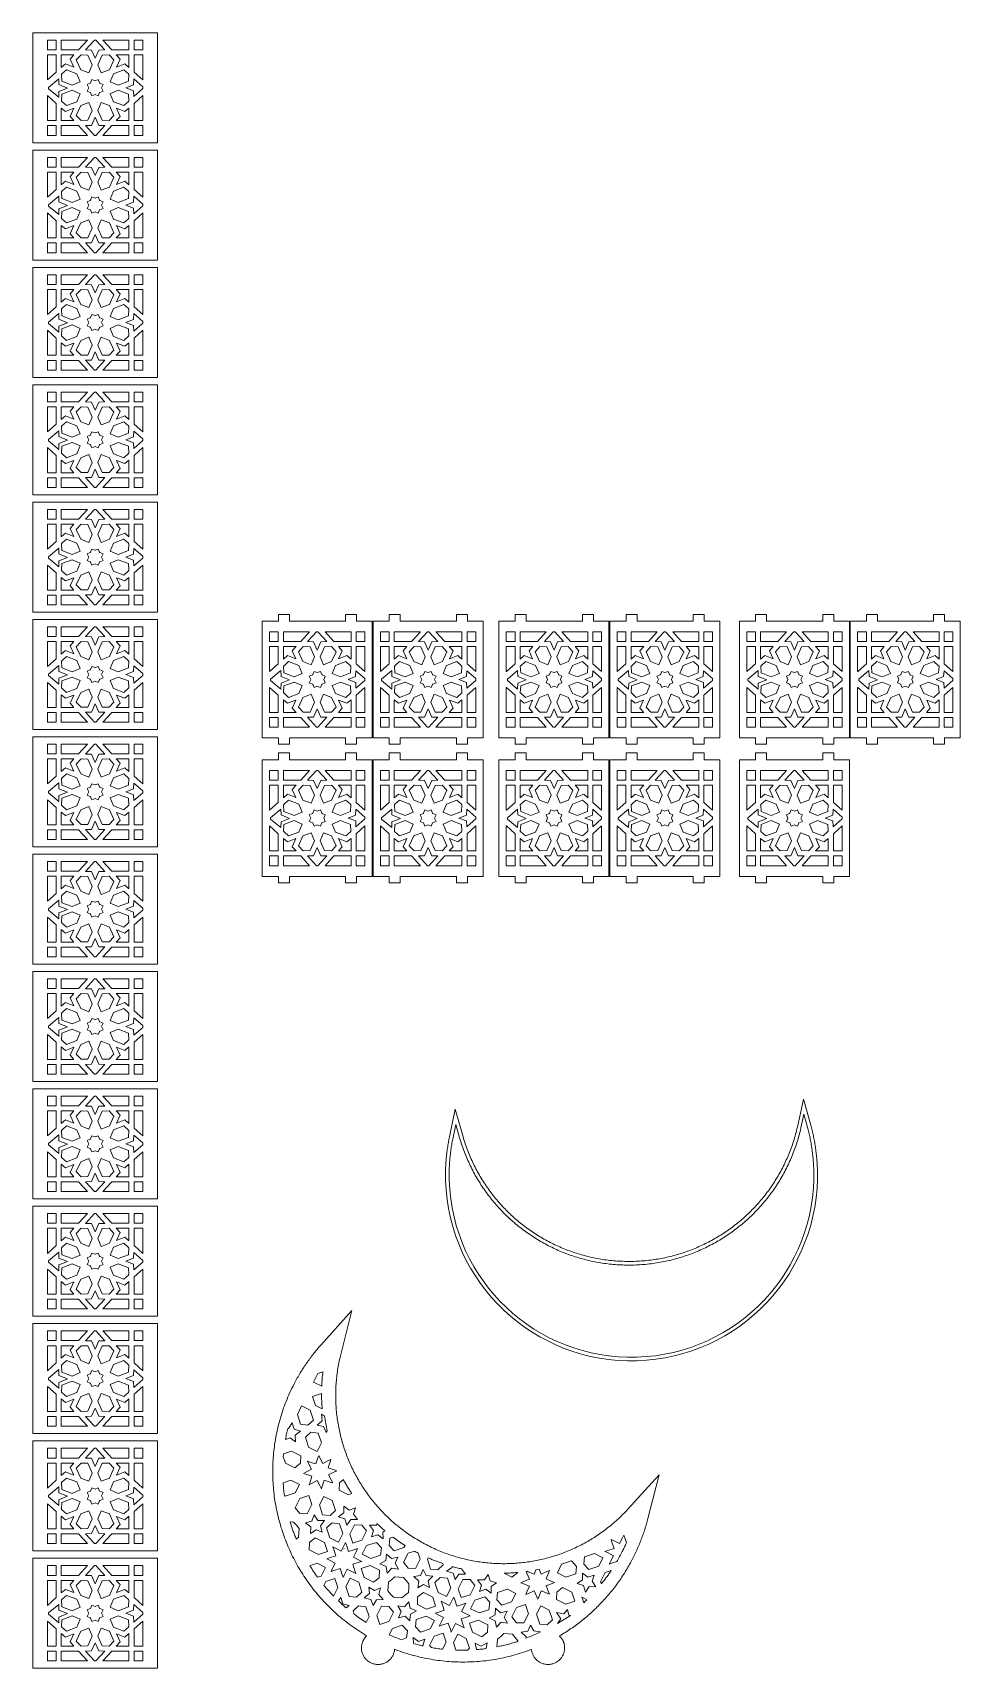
# Model space of a CAD drawing. Header units: millimetres. Extents: x -79 to 79, y -140 to 140.
import ezdxf

# ---------------------------------------------------------------- set-up
doc = ezdxf.new("R2010")
doc.units = ezdxf.units.MM
doc.header["$MEASUREMENT"] = 0
doc.layers.add('Layer 1', color=7, linetype='Continuous')

msp = doc.modelspace()

# ---------------------------------------------------------------- linework, layer by layer
at = {"layer": 'Layer 1', "color": 18, "lineweight": 9}
for points, knots in [([(-79.2052, 120.9063), (-79.2052, 120.9063), (-57.9057, 120.9063), (-57.9057, 120.9063), (-57.9057, 120.9063), (-57.9057, 120.9063), (-57.9057, 139.7), (-57.9057, 139.7), (-57.9057, 139.7), (-57.9057, 139.7), (-79.2052, 139.7), (-79.2052, 139.7), (-79.2052, 139.7), (-79.2052, 139.7), (-79.2052, 120.9063), (-79.2052, 120.9063)], [0, 0, 0, 0, 0.2, 0.2, 0.2, 0.2, 0.4, 0.4, 0.4, 0.4, 0.6, 0.6, 0.6, 0.6, 1, 1, 1, 1]), ([(-76.6994, 138.4471), (-76.6994, 138.4471), (-76.6994, 136.7813), (-76.6994, 136.7813), (-76.6994, 136.7813), (-76.6994, 136.7813), (-76.6821, 136.7813), (-76.6821, 136.7813), (-76.6821, 136.7813), (-76.6821, 136.7813), (-75.1982, 136.7813), (-75.1982, 136.7813), (-75.1982, 136.7813), (-75.1982, 136.7813), (-75.1982, 138.4471), (-75.1982, 138.4471), (-75.1982, 138.4471), (-75.1982, 138.4471), (-76.6821, 138.4471), (-76.6821, 138.4471), (-76.6821, 138.4471), (-76.6821, 138.4471), (-76.6994, 138.4471), (-76.6994, 138.4471)], [0, 0, 0, 0, 0.14285714, 0.14285714, 0.14285714, 0.14285714, 0.28571429, 0.28571429, 0.28571429, 0.28571429, 0.42857143, 0.42857143, 0.42857143, 0.42857143, 0.57142857, 0.57142857, 0.57142857, 0.57142857, 0.71428571, 0.71428571, 0.71428571, 0.71428571, 1, 1, 1, 1]), ([(-69.8736, 138.4471), (-69.8736, 138.4471), (-71.375, 136.7813), (-71.375, 136.7813), (-71.375, 136.7813), (-71.375, 136.7813), (-74.3253, 136.7813), (-74.3253, 136.7813), (-74.3253, 136.7813), (-74.3253, 136.7813), (-74.3253, 138.4471), (-74.3253, 138.4471), (-74.3253, 138.4471), (-74.3253, 138.4471), (-69.8736, 138.4471), (-69.8736, 138.4471)], [0, 0, 0, 0, 0.2, 0.2, 0.2, 0.2, 0.4, 0.4, 0.4, 0.4, 0.6, 0.6, 0.6, 0.6, 1, 1, 1, 1]), ([(-68.5468, 138.4471), (-68.5468, 138.4471), (-68.4246, 138.4471), (-68.4246, 138.4471), (-68.4246, 138.4471), (-68.4246, 138.4471), (-66.9058, 136.7645), (-66.9058, 136.7645), (-66.9058, 136.7645), (-66.9058, 136.7645), (-67.9358, 136.7308), (-67.9358, 136.7308), (-67.9358, 136.7308), (-67.9358, 136.7308), (-68.5468, 135.3342), (-68.5468, 135.3342), (-68.5468, 135.3342), (-68.5468, 135.3342), (-69.1578, 136.7308), (-69.1578, 136.7308), (-69.1578, 136.7308), (-69.1578, 136.7308), (-70.1878, 136.7645), (-70.1878, 136.7645), (-70.1878, 136.7645), (-70.1878, 136.7645), (-68.669, 138.4471), (-68.669, 138.4471), (-68.669, 138.4471), (-68.669, 138.4471), (-68.5468, 138.4471), (-68.5468, 138.4471)], [0, 0, 0, 0, 0.11111111, 0.11111111, 0.11111111, 0.11111111, 0.22222222, 0.22222222, 0.22222222, 0.22222222, 0.33333333, 0.33333333, 0.33333333, 0.33333333, 0.44444444, 0.44444444, 0.44444444, 0.44444444, 0.55555556, 0.55555556, 0.55555556, 0.55555556, 0.66666667, 0.66666667, 0.66666667, 0.66666667, 0.77777778, 0.77777778, 0.77777778, 0.77777778, 1, 1, 1, 1]), ([(-67.22, 138.4471), (-67.22, 138.4471), (-65.7187, 136.7813), (-65.7187, 136.7813), (-65.7187, 136.7813), (-65.7187, 136.7813), (-62.7683, 136.7813), (-62.7683, 136.7813), (-62.7683, 136.7813), (-62.7683, 136.7813), (-62.7683, 138.4471), (-62.7683, 138.4471), (-62.7683, 138.4471), (-62.7683, 138.4471), (-67.22, 138.4471), (-67.22, 138.4471)], [0, 0, 0, 0, 0.2, 0.2, 0.2, 0.2, 0.4, 0.4, 0.4, 0.4, 0.6, 0.6, 0.6, 0.6, 1, 1, 1, 1]), ([(-60.4115, 136.7813), (-60.4115, 136.7813), (-61.8954, 136.7813), (-61.8954, 136.7813), (-61.8954, 136.7813), (-61.8954, 136.7813), (-61.8954, 138.4471), (-61.8954, 138.4471), (-61.8954, 138.4471), (-61.8954, 138.4471), (-60.4115, 138.4471), (-60.4115, 138.4471), (-60.4115, 138.4471), (-60.4115, 138.4471), (-60.4115, 136.7813), (-60.4115, 136.7813)], [0, 0, 0, 0, 0.2, 0.2, 0.2, 0.2, 0.4, 0.4, 0.4, 0.4, 0.6, 0.6, 0.6, 0.6, 1, 1, 1, 1]), ([(-76.6994, 135.9231), (-76.6994, 135.9231), (-76.6994, 131.6648), (-76.6994, 131.6648), (-76.6994, 131.6648), (-76.6994, 131.6648), (-76.6821, 131.6493), (-76.6821, 131.6493), (-76.6821, 131.6493), (-76.6821, 131.6493), (-75.1982, 132.9785), (-75.1982, 132.9785), (-75.1982, 132.9785), (-75.1982, 132.9785), (-75.1982, 135.9231), (-75.1982, 135.9231), (-75.1982, 135.9231), (-75.1982, 135.9231), (-76.6821, 135.9231), (-76.6821, 135.9231), (-76.6821, 135.9231), (-76.6821, 135.9231), (-76.6994, 135.9231), (-76.6994, 135.9231)], [0, 0, 0, 0, 0.14285714, 0.14285714, 0.14285714, 0.14285714, 0.28571429, 0.28571429, 0.28571429, 0.28571429, 0.42857143, 0.42857143, 0.42857143, 0.42857143, 0.57142857, 0.57142857, 0.57142857, 0.57142857, 0.71428571, 0.71428571, 0.71428571, 0.71428571, 1, 1, 1, 1]), ([(-74.3253, 135.9231), (-74.3253, 135.9231), (-72.1606, 135.9231), (-72.1606, 135.9231), (-72.1606, 135.9231), (-72.1606, 135.9231), (-72.8065, 135.1996), (-72.8065, 135.1996), (-72.8065, 135.1996), (-72.8065, 135.1996), (-72.1955, 133.8367), (-72.1955, 133.8367), (-72.1955, 133.8367), (-72.1955, 133.8367), (-73.627, 134.3919), (-73.627, 134.3919), (-73.627, 134.3919), (-73.627, 134.3919), (-74.3253, 133.7694), (-74.3253, 133.7694), (-74.3253, 133.7694), (-74.3253, 133.7694), (-74.3253, 135.9231), (-74.3253, 135.9231)], [0, 0, 0, 0, 0.14285714, 0.14285714, 0.14285714, 0.14285714, 0.28571429, 0.28571429, 0.28571429, 0.28571429, 0.42857143, 0.42857143, 0.42857143, 0.42857143, 0.57142857, 0.57142857, 0.57142857, 0.57142857, 0.71428571, 0.71428571, 0.71428571, 0.71428571, 1, 1, 1, 1]), ([(-71.0083, 133.3655), (-71.0083, 133.3655), (-71.759, 135.0482), (-71.759, 135.0482), (-71.759, 135.0482), (-71.759, 135.0482), (-70.956, 135.9231), (-70.956, 135.9231), (-70.956, 135.9231), (-70.956, 135.9231), (-69.7688, 135.8727), (-69.7688, 135.8727), (-69.7688, 135.8727), (-69.7688, 135.8727), (-69.0356, 134.19), (-69.0356, 134.19), (-69.0356, 134.19), (-69.0356, 134.19), (-69.5943, 132.8271), (-69.5943, 132.8271), (-69.5943, 132.8271), (-69.5943, 132.8271), (-71.0083, 133.3655), (-71.0083, 133.3655)], [0, 0, 0, 0, 0.14285714, 0.14285714, 0.14285714, 0.14285714, 0.28571429, 0.28571429, 0.28571429, 0.28571429, 0.42857143, 0.42857143, 0.42857143, 0.42857143, 0.57142857, 0.57142857, 0.57142857, 0.57142857, 0.71428571, 0.71428571, 0.71428571, 0.71428571, 1, 1, 1, 1]), ([(-66.0853, 133.3655), (-66.0853, 133.3655), (-65.3346, 135.0482), (-65.3346, 135.0482), (-65.3346, 135.0482), (-65.3346, 135.0482), (-66.1376, 135.9231), (-66.1376, 135.9231), (-66.1376, 135.9231), (-66.1376, 135.9231), (-67.3248, 135.8727), (-67.3248, 135.8727), (-67.3248, 135.8727), (-67.3248, 135.8727), (-68.058, 134.19), (-68.058, 134.19), (-68.058, 134.19), (-68.058, 134.19), (-67.4993, 132.8271), (-67.4993, 132.8271), (-67.4993, 132.8271), (-67.4993, 132.8271), (-66.0853, 133.3655), (-66.0853, 133.3655)], [0, 0, 0, 0, 0.14285714, 0.14285714, 0.14285714, 0.14285714, 0.28571429, 0.28571429, 0.28571429, 0.28571429, 0.42857143, 0.42857143, 0.42857143, 0.42857143, 0.57142857, 0.57142857, 0.57142857, 0.57142857, 0.71428571, 0.71428571, 0.71428571, 0.71428571, 1, 1, 1, 1]), ([(-62.7683, 135.9231), (-62.7683, 135.9231), (-64.9331, 135.9231), (-64.9331, 135.9231), (-64.9331, 135.9231), (-64.9331, 135.9231), (-64.2871, 135.1996), (-64.2871, 135.1996), (-64.2871, 135.1996), (-64.2871, 135.1996), (-64.8981, 133.8367), (-64.8981, 133.8367), (-64.8981, 133.8367), (-64.8981, 133.8367), (-63.4666, 134.3919), (-63.4666, 134.3919), (-63.4666, 134.3919), (-63.4666, 134.3919), (-62.7683, 133.7694), (-62.7683, 133.7694), (-62.7683, 133.7694), (-62.7683, 133.7694), (-62.7683, 135.9231), (-62.7683, 135.9231)], [0, 0, 0, 0, 0.14285714, 0.14285714, 0.14285714, 0.14285714, 0.28571429, 0.28571429, 0.28571429, 0.28571429, 0.42857143, 0.42857143, 0.42857143, 0.42857143, 0.57142857, 0.57142857, 0.57142857, 0.57142857, 0.71428571, 0.71428571, 0.71428571, 0.71428571, 1, 1, 1, 1]), ([(-60.4115, 131.6493), (-60.4115, 131.6493), (-61.8954, 132.9785), (-61.8954, 132.9785), (-61.8954, 132.9785), (-61.8954, 132.9785), (-61.8954, 135.9231), (-61.8954, 135.9231), (-61.8954, 135.9231), (-61.8954, 135.9231), (-60.4115, 135.9231), (-60.4115, 135.9231), (-60.4115, 135.9231), (-60.4115, 135.9231), (-60.4115, 131.6493), (-60.4115, 131.6493)], [0, 0, 0, 0, 0.2, 0.2, 0.2, 0.2, 0.4, 0.4, 0.4, 0.4, 0.6, 0.6, 0.6, 0.6, 1, 1, 1, 1]), ([(-76.5061, 130.2477), (-76.5061, 130.2477), (-76.5061, 130.3655), (-76.5061, 130.3655), (-76.5061, 130.3655), (-76.5061, 130.3655), (-74.7604, 131.8294), (-74.7604, 131.8294), (-74.7604, 131.8294), (-74.7604, 131.8294), (-74.7254, 130.8366), (-74.7254, 130.8366), (-74.7254, 130.8366), (-74.7254, 130.8366), (-73.2764, 130.2477), (-73.2764, 130.2477), (-73.2764, 130.2477), (-73.2764, 130.2477), (-74.7254, 129.6588), (-74.7254, 129.6588), (-74.7254, 129.6588), (-74.7254, 129.6588), (-74.7604, 128.666), (-74.7604, 128.666), (-74.7604, 128.666), (-74.7604, 128.666), (-76.5061, 130.1299), (-76.5061, 130.1299), (-76.5061, 130.1299), (-76.5061, 130.1299), (-76.5061, 130.2477), (-76.5061, 130.2477)], [0, 0, 0, 0, 0.11111111, 0.11111111, 0.11111111, 0.11111111, 0.22222222, 0.22222222, 0.22222222, 0.22222222, 0.33333333, 0.33333333, 0.33333333, 0.33333333, 0.44444444, 0.44444444, 0.44444444, 0.44444444, 0.55555556, 0.55555556, 0.55555556, 0.55555556, 0.66666667, 0.66666667, 0.66666667, 0.66666667, 0.77777778, 0.77777778, 0.77777778, 0.77777778, 1, 1, 1, 1]), ([(-73.435, 133.3655), (-73.435, 133.3655), (-71.6892, 132.6925), (-71.6892, 132.6925), (-71.6892, 132.6925), (-71.6892, 132.6925), (-71.0956, 131.3295), (-71.0956, 131.3295), (-71.0956, 131.3295), (-71.0956, 131.3295), (-72.4922, 130.7406), (-72.4922, 130.7406), (-72.4922, 130.7406), (-72.4922, 130.7406), (-74.238, 131.4137), (-74.238, 131.4137), (-74.238, 131.4137), (-74.238, 131.4137), (-74.3079, 132.5747), (-74.3079, 132.5747), (-74.3079, 132.5747), (-74.3079, 132.5747), (-74.2729, 132.6252), (-74.2729, 132.6252), (-74.2729, 132.6252), (-74.2729, 132.6252), (-74.2206, 132.6588), (-74.2206, 132.6588), (-74.2206, 132.6588), (-74.2206, 132.6588), (-73.435, 133.3655), (-73.435, 133.3655)], [0, 0, 0, 0, 0.11111111, 0.11111111, 0.11111111, 0.11111111, 0.22222222, 0.22222222, 0.22222222, 0.22222222, 0.33333333, 0.33333333, 0.33333333, 0.33333333, 0.44444444, 0.44444444, 0.44444444, 0.44444444, 0.55555556, 0.55555556, 0.55555556, 0.55555556, 0.66666667, 0.66666667, 0.66666667, 0.66666667, 0.77777778, 0.77777778, 0.77777778, 0.77777778, 1, 1, 1, 1]), ([(-68.5468, 131.481), (-68.5468, 131.481), (-68.0056, 131.6829), (-68.0056, 131.6829), (-68.0056, 131.6829), (-68.0056, 131.6829), (-67.7787, 131.1445), (-67.7787, 131.1445), (-67.7787, 131.1445), (-67.7787, 131.1445), (-67.7263, 131.094), (-67.7263, 131.094), (-67.7263, 131.094), (-67.7263, 131.094), (-67.1851, 130.8752), (-67.1851, 130.8752), (-67.1851, 130.8752), (-67.1851, 130.8752), (-67.447, 130.3031), (-67.447, 130.3031), (-67.447, 130.3031), (-67.447, 130.3031), (-67.1851, 129.731), (-67.1851, 129.731), (-67.1851, 129.731), (-67.1851, 129.731), (-67.7263, 129.5123), (-67.7263, 129.5123), (-67.7263, 129.5123), (-67.7263, 129.5123), (-67.7787, 129.4618), (-67.7787, 129.4618), (-67.7787, 129.4618), (-67.7787, 129.4618), (-68.0056, 128.9234), (-68.0056, 128.9234), (-68.0056, 128.9234), (-68.0056, 128.9234), (-68.5468, 129.1421), (-68.5468, 129.1421), (-68.5468, 129.1421), (-68.5468, 129.1421), (-69.088, 128.9234), (-69.088, 128.9234), (-69.088, 128.9234), (-69.088, 128.9234), (-69.3149, 129.4618), (-69.3149, 129.4618), (-69.3149, 129.4618), (-69.3149, 129.4618), (-69.3673, 129.5123), (-69.3673, 129.5123), (-69.3673, 129.5123), (-69.3673, 129.5123), (-69.9085, 129.731), (-69.9085, 129.731), (-69.9085, 129.731), (-69.9085, 129.731), (-69.6466, 130.3031), (-69.6466, 130.3031), (-69.6466, 130.3031), (-69.6466, 130.3031), (-69.9085, 130.8752), (-69.9085, 130.8752), (-69.9085, 130.8752), (-69.9085, 130.8752), (-69.3673, 131.094), (-69.3673, 131.094), (-69.3673, 131.094), (-69.3673, 131.094), (-69.3149, 131.1445), (-69.3149, 131.1445), (-69.3149, 131.1445), (-69.3149, 131.1445), (-69.088, 131.6829), (-69.088, 131.6829), (-69.088, 131.6829), (-69.088, 131.6829), (-68.5468, 131.481), (-68.5468, 131.481)], [0, 0, 0, 0, 0.04761905, 0.04761905, 0.04761905, 0.04761905, 0.0952381, 0.0952381, 0.0952381, 0.0952381, 0.14285714, 0.14285714, 0.14285714, 0.14285714, 0.19047619, 0.19047619, 0.19047619, 0.19047619, 0.23809524, 0.23809524, 0.23809524, 0.23809524, 0.28571429, 0.28571429, 0.28571429, 0.28571429, 0.33333333, 0.33333333, 0.33333333, 0.33333333, 0.38095238, 0.38095238, 0.38095238, 0.38095238, 0.42857143, 0.42857143, 0.42857143, 0.42857143, 0.47619048, 0.47619048, 0.47619048, 0.47619048, 0.52380952, 0.52380952, 0.52380952, 0.52380952, 0.57142857, 0.57142857, 0.57142857, 0.57142857, 0.61904762, 0.61904762, 0.61904762, 0.61904762, 0.66666667, 0.66666667, 0.66666667, 0.66666667, 0.71428571, 0.71428571, 0.71428571, 0.71428571, 0.76190476, 0.76190476, 0.76190476, 0.76190476, 0.80952381, 0.80952381, 0.80952381, 0.80952381, 0.85714286, 0.85714286, 0.85714286, 0.85714286, 0.9047619, 0.9047619, 0.9047619, 0.9047619, 1, 1, 1, 1]), ([(-68.5468, 131.481), (-68.5468, 131.481), (-68.0056, 131.6829), (-68.0056, 131.6829), (-68.0056, 131.6829), (-68.0056, 131.6829), (-67.7787, 131.1445), (-67.7787, 131.1445), (-67.7787, 131.1445), (-67.7787, 131.1445), (-67.7263, 131.094), (-67.7263, 131.094), (-67.7263, 131.094), (-67.7263, 131.094), (-67.1851, 130.8752), (-67.1851, 130.8752), (-67.1851, 130.8752), (-67.1851, 130.8752), (-67.447, 130.3031), (-67.447, 130.3031), (-67.447, 130.3031), (-67.447, 130.3031), (-67.1851, 129.731), (-67.1851, 129.731), (-67.1851, 129.731), (-67.1851, 129.731), (-67.7263, 129.5123), (-67.7263, 129.5123), (-67.7263, 129.5123), (-67.7263, 129.5123), (-67.7787, 129.4618), (-67.7787, 129.4618), (-67.7787, 129.4618), (-67.7787, 129.4618), (-68.0056, 128.9234), (-68.0056, 128.9234), (-68.0056, 128.9234), (-68.0056, 128.9234), (-68.5468, 129.1421), (-68.5468, 129.1421), (-68.5468, 129.1421), (-68.5468, 129.1421), (-69.088, 128.9234), (-69.088, 128.9234), (-69.088, 128.9234), (-69.088, 128.9234), (-69.3149, 129.4618), (-69.3149, 129.4618), (-69.3149, 129.4618), (-69.3149, 129.4618), (-69.3673, 129.5123), (-69.3673, 129.5123), (-69.3673, 129.5123), (-69.3673, 129.5123), (-69.9085, 129.731), (-69.9085, 129.731), (-69.9085, 129.731), (-69.9085, 129.731), (-69.6466, 130.3031), (-69.6466, 130.3031), (-69.6466, 130.3031), (-69.6466, 130.3031), (-69.9085, 130.8752), (-69.9085, 130.8752), (-69.9085, 130.8752), (-69.9085, 130.8752), (-69.3673, 131.094), (-69.3673, 131.094), (-69.3673, 131.094), (-69.3673, 131.094), (-69.3149, 131.1445), (-69.3149, 131.1445), (-69.3149, 131.1445), (-69.3149, 131.1445), (-69.088, 131.6829), (-69.088, 131.6829), (-69.088, 131.6829), (-69.088, 131.6829), (-68.5468, 131.481), (-68.5468, 131.481)], [0, 0, 0, 0, 0.04761905, 0.04761905, 0.04761905, 0.04761905, 0.0952381, 0.0952381, 0.0952381, 0.0952381, 0.14285714, 0.14285714, 0.14285714, 0.14285714, 0.19047619, 0.19047619, 0.19047619, 0.19047619, 0.23809524, 0.23809524, 0.23809524, 0.23809524, 0.28571429, 0.28571429, 0.28571429, 0.28571429, 0.33333333, 0.33333333, 0.33333333, 0.33333333, 0.38095238, 0.38095238, 0.38095238, 0.38095238, 0.42857143, 0.42857143, 0.42857143, 0.42857143, 0.47619048, 0.47619048, 0.47619048, 0.47619048, 0.52380952, 0.52380952, 0.52380952, 0.52380952, 0.57142857, 0.57142857, 0.57142857, 0.57142857, 0.61904762, 0.61904762, 0.61904762, 0.61904762, 0.66666667, 0.66666667, 0.66666667, 0.66666667, 0.71428571, 0.71428571, 0.71428571, 0.71428571, 0.76190476, 0.76190476, 0.76190476, 0.76190476, 0.80952381, 0.80952381, 0.80952381, 0.80952381, 0.85714286, 0.85714286, 0.85714286, 0.85714286, 0.9047619, 0.9047619, 0.9047619, 0.9047619, 1, 1, 1, 1]), ([(-63.6586, 133.3655), (-63.6586, 133.3655), (-65.4044, 132.6925), (-65.4044, 132.6925), (-65.4044, 132.6925), (-65.4044, 132.6925), (-65.998, 131.3295), (-65.998, 131.3295), (-65.998, 131.3295), (-65.998, 131.3295), (-64.6014, 130.7406), (-64.6014, 130.7406), (-64.6014, 130.7406), (-64.6014, 130.7406), (-62.8556, 131.4137), (-62.8556, 131.4137), (-62.8556, 131.4137), (-62.8556, 131.4137), (-62.7858, 132.5747), (-62.7858, 132.5747), (-62.7858, 132.5747), (-62.7858, 132.5747), (-62.8207, 132.6252), (-62.8207, 132.6252), (-62.8207, 132.6252), (-62.8207, 132.6252), (-62.873, 132.6588), (-62.873, 132.6588), (-62.873, 132.6588), (-62.873, 132.6588), (-63.6586, 133.3655), (-63.6586, 133.3655)], [0, 0, 0, 0, 0.11111111, 0.11111111, 0.11111111, 0.11111111, 0.22222222, 0.22222222, 0.22222222, 0.22222222, 0.33333333, 0.33333333, 0.33333333, 0.33333333, 0.44444444, 0.44444444, 0.44444444, 0.44444444, 0.55555556, 0.55555556, 0.55555556, 0.55555556, 0.66666667, 0.66666667, 0.66666667, 0.66666667, 0.77777778, 0.77777778, 0.77777778, 0.77777778, 1, 1, 1, 1]), ([(-60.4115, 130.1517), (-60.4115, 130.1517), (-61.9303, 128.8056), (-61.9303, 128.8056), (-61.9303, 128.8056), (-61.9303, 128.8056), (-61.9827, 129.7984), (-61.9827, 129.7984), (-61.9827, 129.7984), (-61.9827, 129.7984), (-63.292, 130.3031), (-63.292, 130.3031), (-63.292, 130.3031), (-63.292, 130.3031), (-62.0002, 130.8079), (-62.0002, 130.8079), (-62.0002, 130.8079), (-62.0002, 130.8079), (-61.9303, 131.8007), (-61.9303, 131.8007), (-61.9303, 131.8007), (-61.9303, 131.8007), (-60.4115, 130.4546), (-60.4115, 130.4546), (-60.4115, 130.4546), (-60.4115, 130.4546), (-60.4115, 130.1517), (-60.4115, 130.1517)], [0, 0, 0, 0, 0.125, 0.125, 0.125, 0.125, 0.25, 0.25, 0.25, 0.25, 0.375, 0.375, 0.375, 0.375, 0.5, 0.5, 0.5, 0.5, 0.625, 0.625, 0.625, 0.625, 0.75, 0.75, 0.75, 0.75, 1, 1, 1, 1]), ([(-76.6994, 128.9415), (-76.6994, 128.9415), (-76.6994, 124.6831), (-76.6994, 124.6831), (-76.6994, 124.6831), (-76.6994, 124.6831), (-76.6821, 124.6831), (-76.6821, 124.6831), (-76.6821, 124.6831), (-76.6821, 124.6831), (-75.1982, 124.6831), (-75.1982, 124.6831), (-75.1982, 124.6831), (-75.1982, 124.6831), (-75.1982, 127.6278), (-75.1982, 127.6278), (-75.1982, 127.6278), (-75.1982, 127.6278), (-76.6821, 128.957), (-76.6821, 128.957), (-76.6821, 128.957), (-76.6821, 128.957), (-76.6994, 128.9415), (-76.6994, 128.9415)], [0, 0, 0, 0, 0.14285714, 0.14285714, 0.14285714, 0.14285714, 0.28571429, 0.28571429, 0.28571429, 0.28571429, 0.42857143, 0.42857143, 0.42857143, 0.42857143, 0.57142857, 0.57142857, 0.57142857, 0.57142857, 0.71428571, 0.71428571, 0.71428571, 0.71428571, 1, 1, 1, 1]), ([(-74.2206, 127.9475), (-74.2206, 127.9475), (-74.2729, 127.9811), (-74.2729, 127.9811), (-74.2729, 127.9811), (-74.2729, 127.9811), (-74.3079, 128.0316), (-74.3079, 128.0316), (-74.3079, 128.0316), (-74.3079, 128.0316), (-74.238, 129.1926), (-74.238, 129.1926), (-74.238, 129.1926), (-74.238, 129.1926), (-72.4922, 129.8657), (-72.4922, 129.8657), (-72.4922, 129.8657), (-72.4922, 129.8657), (-71.0956, 129.2767), (-71.0956, 129.2767), (-71.0956, 129.2767), (-71.0956, 129.2767), (-71.6892, 127.9138), (-71.6892, 127.9138), (-71.6892, 127.9138), (-71.6892, 127.9138), (-73.435, 127.2407), (-73.435, 127.2407), (-73.435, 127.2407), (-73.435, 127.2407), (-74.2206, 127.9475), (-74.2206, 127.9475)], [0, 0, 0, 0, 0.11111111, 0.11111111, 0.11111111, 0.11111111, 0.22222222, 0.22222222, 0.22222222, 0.22222222, 0.33333333, 0.33333333, 0.33333333, 0.33333333, 0.44444444, 0.44444444, 0.44444444, 0.44444444, 0.55555556, 0.55555556, 0.55555556, 0.55555556, 0.66666667, 0.66666667, 0.66666667, 0.66666667, 0.77777778, 0.77777778, 0.77777778, 0.77777778, 1, 1, 1, 1]), ([(-62.873, 127.9475), (-62.873, 127.9475), (-62.8207, 127.9811), (-62.8207, 127.9811), (-62.8207, 127.9811), (-62.8207, 127.9811), (-62.7858, 128.0316), (-62.7858, 128.0316), (-62.7858, 128.0316), (-62.7858, 128.0316), (-62.8556, 129.1926), (-62.8556, 129.1926), (-62.8556, 129.1926), (-62.8556, 129.1926), (-64.6014, 129.8657), (-64.6014, 129.8657), (-64.6014, 129.8657), (-64.6014, 129.8657), (-65.998, 129.2767), (-65.998, 129.2767), (-65.998, 129.2767), (-65.998, 129.2767), (-65.4044, 127.9138), (-65.4044, 127.9138), (-65.4044, 127.9138), (-65.4044, 127.9138), (-63.6586, 127.2407), (-63.6586, 127.2407), (-63.6586, 127.2407), (-63.6586, 127.2407), (-62.873, 127.9475), (-62.873, 127.9475)], [0, 0, 0, 0, 0.11111111, 0.11111111, 0.11111111, 0.11111111, 0.22222222, 0.22222222, 0.22222222, 0.22222222, 0.33333333, 0.33333333, 0.33333333, 0.33333333, 0.44444444, 0.44444444, 0.44444444, 0.44444444, 0.55555556, 0.55555556, 0.55555556, 0.55555556, 0.66666667, 0.66666667, 0.66666667, 0.66666667, 0.77777778, 0.77777778, 0.77777778, 0.77777778, 1, 1, 1, 1]), ([(-60.4115, 124.6831), (-60.4115, 124.6831), (-61.8954, 124.6831), (-61.8954, 124.6831), (-61.8954, 124.6831), (-61.8954, 124.6831), (-61.8954, 127.6278), (-61.8954, 127.6278), (-61.8954, 127.6278), (-61.8954, 127.6278), (-60.4115, 128.957), (-60.4115, 128.957), (-60.4115, 128.957), (-60.4115, 128.957), (-60.4115, 124.6831), (-60.4115, 124.6831)], [0, 0, 0, 0, 0.2, 0.2, 0.2, 0.2, 0.4, 0.4, 0.4, 0.4, 0.6, 0.6, 0.6, 0.6, 1, 1, 1, 1]), ([(-74.3253, 124.6831), (-74.3253, 124.6831), (-74.3253, 126.8369), (-74.3253, 126.8369), (-74.3253, 126.8369), (-74.3253, 126.8369), (-73.627, 126.2312), (-73.627, 126.2312), (-73.627, 126.2312), (-73.627, 126.2312), (-72.1955, 126.7864), (-72.1955, 126.7864), (-72.1955, 126.7864), (-72.1955, 126.7864), (-72.8065, 125.4067), (-72.8065, 125.4067), (-72.8065, 125.4067), (-72.8065, 125.4067), (-72.1606, 124.6831), (-72.1606, 124.6831), (-72.1606, 124.6831), (-72.1606, 124.6831), (-74.3253, 124.6831), (-74.3253, 124.6831)], [0, 0, 0, 0, 0.14285714, 0.14285714, 0.14285714, 0.14285714, 0.28571429, 0.28571429, 0.28571429, 0.28571429, 0.42857143, 0.42857143, 0.42857143, 0.42857143, 0.57142857, 0.57142857, 0.57142857, 0.57142857, 0.71428571, 0.71428571, 0.71428571, 0.71428571, 1, 1, 1, 1]), ([(-71.0083, 127.2407), (-71.0083, 127.2407), (-69.5943, 127.7792), (-69.5943, 127.7792), (-69.5943, 127.7792), (-69.5943, 127.7792), (-69.0356, 126.4163), (-69.0356, 126.4163), (-69.0356, 126.4163), (-69.0356, 126.4163), (-69.7688, 124.7336), (-69.7688, 124.7336), (-69.7688, 124.7336), (-69.7688, 124.7336), (-70.956, 124.7), (-70.956, 124.7), (-70.956, 124.7), (-70.956, 124.7), (-71.759, 125.5581), (-71.759, 125.5581), (-71.759, 125.5581), (-71.759, 125.5581), (-71.0083, 127.2407), (-71.0083, 127.2407)], [0, 0, 0, 0, 0.14285714, 0.14285714, 0.14285714, 0.14285714, 0.28571429, 0.28571429, 0.28571429, 0.28571429, 0.42857143, 0.42857143, 0.42857143, 0.42857143, 0.57142857, 0.57142857, 0.57142857, 0.57142857, 0.71428571, 0.71428571, 0.71428571, 0.71428571, 1, 1, 1, 1]), ([(-66.0853, 127.2407), (-66.0853, 127.2407), (-67.4993, 127.7792), (-67.4993, 127.7792), (-67.4993, 127.7792), (-67.4993, 127.7792), (-68.058, 126.4163), (-68.058, 126.4163), (-68.058, 126.4163), (-68.058, 126.4163), (-67.3248, 124.7336), (-67.3248, 124.7336), (-67.3248, 124.7336), (-67.3248, 124.7336), (-66.1376, 124.7), (-66.1376, 124.7), (-66.1376, 124.7), (-66.1376, 124.7), (-65.3346, 125.5581), (-65.3346, 125.5581), (-65.3346, 125.5581), (-65.3346, 125.5581), (-66.0853, 127.2407), (-66.0853, 127.2407)], [0, 0, 0, 0, 0.14285714, 0.14285714, 0.14285714, 0.14285714, 0.28571429, 0.28571429, 0.28571429, 0.28571429, 0.42857143, 0.42857143, 0.42857143, 0.42857143, 0.57142857, 0.57142857, 0.57142857, 0.57142857, 0.71428571, 0.71428571, 0.71428571, 0.71428571, 1, 1, 1, 1]), ([(-62.7683, 124.6831), (-62.7683, 124.6831), (-62.7683, 126.8369), (-62.7683, 126.8369), (-62.7683, 126.8369), (-62.7683, 126.8369), (-63.4666, 126.2312), (-63.4666, 126.2312), (-63.4666, 126.2312), (-63.4666, 126.2312), (-64.8981, 126.7864), (-64.8981, 126.7864), (-64.8981, 126.7864), (-64.8981, 126.7864), (-64.2871, 125.4067), (-64.2871, 125.4067), (-64.2871, 125.4067), (-64.2871, 125.4067), (-64.9331, 124.6831), (-64.9331, 124.6831), (-64.9331, 124.6831), (-64.9331, 124.6831), (-62.7683, 124.6831), (-62.7683, 124.6831)], [0, 0, 0, 0, 0.14285714, 0.14285714, 0.14285714, 0.14285714, 0.28571429, 0.28571429, 0.28571429, 0.28571429, 0.42857143, 0.42857143, 0.42857143, 0.42857143, 0.57142857, 0.57142857, 0.57142857, 0.57142857, 0.71428571, 0.71428571, 0.71428571, 0.71428571, 1, 1, 1, 1]), ([(-76.6994, 123.825), (-76.6994, 123.825), (-76.6821, 123.825), (-76.6821, 123.825), (-76.6821, 123.825), (-76.6821, 123.825), (-75.1982, 123.825), (-75.1982, 123.825), (-75.1982, 123.825), (-75.1982, 123.825), (-75.1982, 122.1592), (-75.1982, 122.1592), (-75.1982, 122.1592), (-75.1982, 122.1592), (-76.6821, 122.1592), (-76.6821, 122.1592), (-76.6821, 122.1592), (-76.6821, 122.1592), (-76.6994, 122.1592), (-76.6994, 122.1592), (-76.6994, 122.1592), (-76.6994, 122.1592), (-76.6994, 123.825), (-76.6994, 123.825)], [0, 0, 0, 0, 0.14285714, 0.14285714, 0.14285714, 0.14285714, 0.28571429, 0.28571429, 0.28571429, 0.28571429, 0.42857143, 0.42857143, 0.42857143, 0.42857143, 0.57142857, 0.57142857, 0.57142857, 0.57142857, 0.71428571, 0.71428571, 0.71428571, 0.71428571, 1, 1, 1, 1]), ([(-74.3253, 123.825), (-74.3253, 123.825), (-71.375, 123.825), (-71.375, 123.825), (-71.375, 123.825), (-71.375, 123.825), (-69.8736, 122.1592), (-69.8736, 122.1592), (-69.8736, 122.1592), (-69.8736, 122.1592), (-74.3253, 122.1592), (-74.3253, 122.1592), (-74.3253, 122.1592), (-74.3253, 122.1592), (-74.3253, 123.825), (-74.3253, 123.825)], [0, 0, 0, 0, 0.2, 0.2, 0.2, 0.2, 0.4, 0.4, 0.4, 0.4, 0.6, 0.6, 0.6, 0.6, 1, 1, 1, 1]), ([(-68.5468, 125.2721), (-68.5468, 125.2721), (-67.9358, 123.8755), (-67.9358, 123.8755), (-67.9358, 123.8755), (-67.9358, 123.8755), (-66.9058, 123.8418), (-66.9058, 123.8418), (-66.9058, 123.8418), (-66.9058, 123.8418), (-68.4246, 122.1592), (-68.4246, 122.1592), (-68.4246, 122.1592), (-68.4246, 122.1592), (-68.5468, 122.1592), (-68.5468, 122.1592), (-68.5468, 122.1592), (-68.5468, 122.1592), (-68.669, 122.1592), (-68.669, 122.1592), (-68.669, 122.1592), (-68.669, 122.1592), (-70.1878, 123.8418), (-70.1878, 123.8418), (-70.1878, 123.8418), (-70.1878, 123.8418), (-69.1578, 123.8755), (-69.1578, 123.8755), (-69.1578, 123.8755), (-69.1578, 123.8755), (-68.5468, 125.2721), (-68.5468, 125.2721)], [0, 0, 0, 0, 0.11111111, 0.11111111, 0.11111111, 0.11111111, 0.22222222, 0.22222222, 0.22222222, 0.22222222, 0.33333333, 0.33333333, 0.33333333, 0.33333333, 0.44444444, 0.44444444, 0.44444444, 0.44444444, 0.55555556, 0.55555556, 0.55555556, 0.55555556, 0.66666667, 0.66666667, 0.66666667, 0.66666667, 0.77777778, 0.77777778, 0.77777778, 0.77777778, 1, 1, 1, 1]), ([(-62.7683, 123.825), (-62.7683, 123.825), (-65.7187, 123.825), (-65.7187, 123.825), (-65.7187, 123.825), (-65.7187, 123.825), (-67.22, 122.1592), (-67.22, 122.1592), (-67.22, 122.1592), (-67.22, 122.1592), (-62.7683, 122.1592), (-62.7683, 122.1592), (-62.7683, 122.1592), (-62.7683, 122.1592), (-62.7683, 123.825), (-62.7683, 123.825)], [0, 0, 0, 0, 0.2, 0.2, 0.2, 0.2, 0.4, 0.4, 0.4, 0.4, 0.6, 0.6, 0.6, 0.6, 1, 1, 1, 1]), ([(-60.4115, 122.1592), (-60.4115, 122.1592), (-61.8954, 122.1592), (-61.8954, 122.1592), (-61.8954, 122.1592), (-61.8954, 122.1592), (-61.8954, 123.825), (-61.8954, 123.825), (-61.8954, 123.825), (-61.8954, 123.825), (-60.4115, 123.825), (-60.4115, 123.825), (-60.4115, 123.825), (-60.4115, 123.825), (-60.4115, 122.1592), (-60.4115, 122.1592)], [0, 0, 0, 0, 0.2, 0.2, 0.2, 0.2, 0.4, 0.4, 0.4, 0.4, 0.6, 0.6, 0.6, 0.6, 1, 1, 1, 1]), ([(-79.2052, 100.8596), (-79.2052, 100.8596), (-57.9057, 100.8596), (-57.9057, 100.8596), (-57.9057, 100.8596), (-57.9057, 100.8596), (-57.9057, 119.6534), (-57.9057, 119.6534), (-57.9057, 119.6534), (-57.9057, 119.6534), (-79.2052, 119.6534), (-79.2052, 119.6534), (-79.2052, 119.6534), (-79.2052, 119.6534), (-79.2052, 100.8596), (-79.2052, 100.8596)], [0, 0, 0, 0, 0.2, 0.2, 0.2, 0.2, 0.4, 0.4, 0.4, 0.4, 0.6, 0.6, 0.6, 0.6, 1, 1, 1, 1]), ([(-76.6994, 118.4004), (-76.6994, 118.4004), (-76.6994, 116.7346), (-76.6994, 116.7346), (-76.6994, 116.7346), (-76.6994, 116.7346), (-76.6821, 116.7346), (-76.6821, 116.7346), (-76.6821, 116.7346), (-76.6821, 116.7346), (-75.1982, 116.7346), (-75.1982, 116.7346), (-75.1982, 116.7346), (-75.1982, 116.7346), (-75.1982, 118.4004), (-75.1982, 118.4004), (-75.1982, 118.4004), (-75.1982, 118.4004), (-76.6821, 118.4004), (-76.6821, 118.4004), (-76.6821, 118.4004), (-76.6821, 118.4004), (-76.6994, 118.4004), (-76.6994, 118.4004)], [0, 0, 0, 0, 0.14285714, 0.14285714, 0.14285714, 0.14285714, 0.28571429, 0.28571429, 0.28571429, 0.28571429, 0.42857143, 0.42857143, 0.42857143, 0.42857143, 0.57142857, 0.57142857, 0.57142857, 0.57142857, 0.71428571, 0.71428571, 0.71428571, 0.71428571, 1, 1, 1, 1]), ([(-69.8736, 118.4004), (-69.8736, 118.4004), (-71.375, 116.7346), (-71.375, 116.7346), (-71.375, 116.7346), (-71.375, 116.7346), (-74.3253, 116.7346), (-74.3253, 116.7346), (-74.3253, 116.7346), (-74.3253, 116.7346), (-74.3253, 118.4004), (-74.3253, 118.4004), (-74.3253, 118.4004), (-74.3253, 118.4004), (-69.8736, 118.4004), (-69.8736, 118.4004)], [0, 0, 0, 0, 0.2, 0.2, 0.2, 0.2, 0.4, 0.4, 0.4, 0.4, 0.6, 0.6, 0.6, 0.6, 1, 1, 1, 1]), ([(-68.5468, 118.4004), (-68.5468, 118.4004), (-68.4246, 118.4004), (-68.4246, 118.4004), (-68.4246, 118.4004), (-68.4246, 118.4004), (-66.9058, 116.7178), (-66.9058, 116.7178), (-66.9058, 116.7178), (-66.9058, 116.7178), (-67.9358, 116.6842), (-67.9358, 116.6842), (-67.9358, 116.6842), (-67.9358, 116.6842), (-68.5468, 115.2876), (-68.5468, 115.2876), (-68.5468, 115.2876), (-68.5468, 115.2876), (-69.1578, 116.6842), (-69.1578, 116.6842), (-69.1578, 116.6842), (-69.1578, 116.6842), (-70.1878, 116.7178), (-70.1878, 116.7178), (-70.1878, 116.7178), (-70.1878, 116.7178), (-68.669, 118.4004), (-68.669, 118.4004), (-68.669, 118.4004), (-68.669, 118.4004), (-68.5468, 118.4004), (-68.5468, 118.4004)], [0, 0, 0, 0, 0.11111111, 0.11111111, 0.11111111, 0.11111111, 0.22222222, 0.22222222, 0.22222222, 0.22222222, 0.33333333, 0.33333333, 0.33333333, 0.33333333, 0.44444444, 0.44444444, 0.44444444, 0.44444444, 0.55555556, 0.55555556, 0.55555556, 0.55555556, 0.66666667, 0.66666667, 0.66666667, 0.66666667, 0.77777778, 0.77777778, 0.77777778, 0.77777778, 1, 1, 1, 1]), ([(-67.22, 118.4004), (-67.22, 118.4004), (-65.7187, 116.7346), (-65.7187, 116.7346), (-65.7187, 116.7346), (-65.7187, 116.7346), (-62.7683, 116.7346), (-62.7683, 116.7346), (-62.7683, 116.7346), (-62.7683, 116.7346), (-62.7683, 118.4004), (-62.7683, 118.4004), (-62.7683, 118.4004), (-62.7683, 118.4004), (-67.22, 118.4004), (-67.22, 118.4004)], [0, 0, 0, 0, 0.2, 0.2, 0.2, 0.2, 0.4, 0.4, 0.4, 0.4, 0.6, 0.6, 0.6, 0.6, 1, 1, 1, 1]), ([(-60.4115, 116.7346), (-60.4115, 116.7346), (-61.8954, 116.7346), (-61.8954, 116.7346), (-61.8954, 116.7346), (-61.8954, 116.7346), (-61.8954, 118.4004), (-61.8954, 118.4004), (-61.8954, 118.4004), (-61.8954, 118.4004), (-60.4115, 118.4004), (-60.4115, 118.4004), (-60.4115, 118.4004), (-60.4115, 118.4004), (-60.4115, 116.7346), (-60.4115, 116.7346)], [0, 0, 0, 0, 0.2, 0.2, 0.2, 0.2, 0.4, 0.4, 0.4, 0.4, 0.6, 0.6, 0.6, 0.6, 1, 1, 1, 1]), ([(-76.6994, 115.8765), (-76.6994, 115.8765), (-76.6994, 111.6181), (-76.6994, 111.6181), (-76.6994, 111.6181), (-76.6994, 111.6181), (-76.6821, 111.6026), (-76.6821, 111.6026), (-76.6821, 111.6026), (-76.6821, 111.6026), (-75.1982, 112.9319), (-75.1982, 112.9319), (-75.1982, 112.9319), (-75.1982, 112.9319), (-75.1982, 115.8765), (-75.1982, 115.8765), (-75.1982, 115.8765), (-75.1982, 115.8765), (-76.6821, 115.8765), (-76.6821, 115.8765), (-76.6821, 115.8765), (-76.6821, 115.8765), (-76.6994, 115.8765), (-76.6994, 115.8765)], [0, 0, 0, 0, 0.14285714, 0.14285714, 0.14285714, 0.14285714, 0.28571429, 0.28571429, 0.28571429, 0.28571429, 0.42857143, 0.42857143, 0.42857143, 0.42857143, 0.57142857, 0.57142857, 0.57142857, 0.57142857, 0.71428571, 0.71428571, 0.71428571, 0.71428571, 1, 1, 1, 1]), ([(-74.3253, 115.8765), (-74.3253, 115.8765), (-72.1606, 115.8765), (-72.1606, 115.8765), (-72.1606, 115.8765), (-72.1606, 115.8765), (-72.8065, 115.153), (-72.8065, 115.153), (-72.8065, 115.153), (-72.8065, 115.153), (-72.1955, 113.79), (-72.1955, 113.79), (-72.1955, 113.79), (-72.1955, 113.79), (-73.627, 114.3453), (-73.627, 114.3453), (-73.627, 114.3453), (-73.627, 114.3453), (-74.3253, 113.7227), (-74.3253, 113.7227), (-74.3253, 113.7227), (-74.3253, 113.7227), (-74.3253, 115.8765), (-74.3253, 115.8765)], [0, 0, 0, 0, 0.14285714, 0.14285714, 0.14285714, 0.14285714, 0.28571429, 0.28571429, 0.28571429, 0.28571429, 0.42857143, 0.42857143, 0.42857143, 0.42857143, 0.57142857, 0.57142857, 0.57142857, 0.57142857, 0.71428571, 0.71428571, 0.71428571, 0.71428571, 1, 1, 1, 1]), ([(-71.0083, 113.3189), (-71.0083, 113.3189), (-71.759, 115.0015), (-71.759, 115.0015), (-71.759, 115.0015), (-71.759, 115.0015), (-70.956, 115.8765), (-70.956, 115.8765), (-70.956, 115.8765), (-70.956, 115.8765), (-69.7688, 115.826), (-69.7688, 115.826), (-69.7688, 115.826), (-69.7688, 115.826), (-69.0356, 114.1434), (-69.0356, 114.1434), (-69.0356, 114.1434), (-69.0356, 114.1434), (-69.5943, 112.7805), (-69.5943, 112.7805), (-69.5943, 112.7805), (-69.5943, 112.7805), (-71.0083, 113.3189), (-71.0083, 113.3189)], [0, 0, 0, 0, 0.14285714, 0.14285714, 0.14285714, 0.14285714, 0.28571429, 0.28571429, 0.28571429, 0.28571429, 0.42857143, 0.42857143, 0.42857143, 0.42857143, 0.57142857, 0.57142857, 0.57142857, 0.57142857, 0.71428571, 0.71428571, 0.71428571, 0.71428571, 1, 1, 1, 1]), ([(-66.0853, 113.3189), (-66.0853, 113.3189), (-65.3346, 115.0015), (-65.3346, 115.0015), (-65.3346, 115.0015), (-65.3346, 115.0015), (-66.1376, 115.8765), (-66.1376, 115.8765), (-66.1376, 115.8765), (-66.1376, 115.8765), (-67.3248, 115.826), (-67.3248, 115.826), (-67.3248, 115.826), (-67.3248, 115.826), (-68.058, 114.1434), (-68.058, 114.1434), (-68.058, 114.1434), (-68.058, 114.1434), (-67.4993, 112.7805), (-67.4993, 112.7805), (-67.4993, 112.7805), (-67.4993, 112.7805), (-66.0853, 113.3189), (-66.0853, 113.3189)], [0, 0, 0, 0, 0.14285714, 0.14285714, 0.14285714, 0.14285714, 0.28571429, 0.28571429, 0.28571429, 0.28571429, 0.42857143, 0.42857143, 0.42857143, 0.42857143, 0.57142857, 0.57142857, 0.57142857, 0.57142857, 0.71428571, 0.71428571, 0.71428571, 0.71428571, 1, 1, 1, 1]), ([(-62.7683, 115.8765), (-62.7683, 115.8765), (-64.9331, 115.8765), (-64.9331, 115.8765), (-64.9331, 115.8765), (-64.9331, 115.8765), (-64.2871, 115.153), (-64.2871, 115.153), (-64.2871, 115.153), (-64.2871, 115.153), (-64.8981, 113.79), (-64.8981, 113.79), (-64.8981, 113.79), (-64.8981, 113.79), (-63.4666, 114.3453), (-63.4666, 114.3453), (-63.4666, 114.3453), (-63.4666, 114.3453), (-62.7683, 113.7227), (-62.7683, 113.7227), (-62.7683, 113.7227), (-62.7683, 113.7227), (-62.7683, 115.8765), (-62.7683, 115.8765)], [0, 0, 0, 0, 0.14285714, 0.14285714, 0.14285714, 0.14285714, 0.28571429, 0.28571429, 0.28571429, 0.28571429, 0.42857143, 0.42857143, 0.42857143, 0.42857143, 0.57142857, 0.57142857, 0.57142857, 0.57142857, 0.71428571, 0.71428571, 0.71428571, 0.71428571, 1, 1, 1, 1]), ([(-60.4115, 111.6026), (-60.4115, 111.6026), (-61.8954, 112.9319), (-61.8954, 112.9319), (-61.8954, 112.9319), (-61.8954, 112.9319), (-61.8954, 115.8765), (-61.8954, 115.8765), (-61.8954, 115.8765), (-61.8954, 115.8765), (-60.4115, 115.8765), (-60.4115, 115.8765), (-60.4115, 115.8765), (-60.4115, 115.8765), (-60.4115, 111.6026), (-60.4115, 111.6026)], [0, 0, 0, 0, 0.2, 0.2, 0.2, 0.2, 0.4, 0.4, 0.4, 0.4, 0.6, 0.6, 0.6, 0.6, 1, 1, 1, 1]), ([(-76.5061, 110.2011), (-76.5061, 110.2011), (-76.5061, 110.3189), (-76.5061, 110.3189), (-76.5061, 110.3189), (-76.5061, 110.3189), (-74.7604, 111.7828), (-74.7604, 111.7828), (-74.7604, 111.7828), (-74.7604, 111.7828), (-74.7254, 110.79), (-74.7254, 110.79), (-74.7254, 110.79), (-74.7254, 110.79), (-73.2764, 110.2011), (-73.2764, 110.2011), (-73.2764, 110.2011), (-73.2764, 110.2011), (-74.7254, 109.6122), (-74.7254, 109.6122), (-74.7254, 109.6122), (-74.7254, 109.6122), (-74.7604, 108.6194), (-74.7604, 108.6194), (-74.7604, 108.6194), (-74.7604, 108.6194), (-76.5061, 110.0833), (-76.5061, 110.0833), (-76.5061, 110.0833), (-76.5061, 110.0833), (-76.5061, 110.2011), (-76.5061, 110.2011)], [0, 0, 0, 0, 0.11111111, 0.11111111, 0.11111111, 0.11111111, 0.22222222, 0.22222222, 0.22222222, 0.22222222, 0.33333333, 0.33333333, 0.33333333, 0.33333333, 0.44444444, 0.44444444, 0.44444444, 0.44444444, 0.55555556, 0.55555556, 0.55555556, 0.55555556, 0.66666667, 0.66666667, 0.66666667, 0.66666667, 0.77777778, 0.77777778, 0.77777778, 0.77777778, 1, 1, 1, 1]), ([(-73.435, 113.3189), (-73.435, 113.3189), (-71.6892, 112.6458), (-71.6892, 112.6458), (-71.6892, 112.6458), (-71.6892, 112.6458), (-71.0956, 111.2829), (-71.0956, 111.2829), (-71.0956, 111.2829), (-71.0956, 111.2829), (-72.4922, 110.694), (-72.4922, 110.694), (-72.4922, 110.694), (-72.4922, 110.694), (-74.238, 111.367), (-74.238, 111.367), (-74.238, 111.367), (-74.238, 111.367), (-74.3079, 112.5281), (-74.3079, 112.5281), (-74.3079, 112.5281), (-74.3079, 112.5281), (-74.2729, 112.5785), (-74.2729, 112.5785), (-74.2729, 112.5785), (-74.2729, 112.5785), (-74.2206, 112.6122), (-74.2206, 112.6122), (-74.2206, 112.6122), (-74.2206, 112.6122), (-73.435, 113.3189), (-73.435, 113.3189)], [0, 0, 0, 0, 0.11111111, 0.11111111, 0.11111111, 0.11111111, 0.22222222, 0.22222222, 0.22222222, 0.22222222, 0.33333333, 0.33333333, 0.33333333, 0.33333333, 0.44444444, 0.44444444, 0.44444444, 0.44444444, 0.55555556, 0.55555556, 0.55555556, 0.55555556, 0.66666667, 0.66666667, 0.66666667, 0.66666667, 0.77777778, 0.77777778, 0.77777778, 0.77777778, 1, 1, 1, 1]), ([(-63.6586, 113.3189), (-63.6586, 113.3189), (-65.4044, 112.6458), (-65.4044, 112.6458), (-65.4044, 112.6458), (-65.4044, 112.6458), (-65.998, 111.2829), (-65.998, 111.2829), (-65.998, 111.2829), (-65.998, 111.2829), (-64.6014, 110.694), (-64.6014, 110.694), (-64.6014, 110.694), (-64.6014, 110.694), (-62.8556, 111.367), (-62.8556, 111.367), (-62.8556, 111.367), (-62.8556, 111.367), (-62.7858, 112.5281), (-62.7858, 112.5281), (-62.7858, 112.5281), (-62.7858, 112.5281), (-62.8207, 112.5785), (-62.8207, 112.5785), (-62.8207, 112.5785), (-62.8207, 112.5785), (-62.873, 112.6122), (-62.873, 112.6122), (-62.873, 112.6122), (-62.873, 112.6122), (-63.6586, 113.3189), (-63.6586, 113.3189)], [0, 0, 0, 0, 0.11111111, 0.11111111, 0.11111111, 0.11111111, 0.22222222, 0.22222222, 0.22222222, 0.22222222, 0.33333333, 0.33333333, 0.33333333, 0.33333333, 0.44444444, 0.44444444, 0.44444444, 0.44444444, 0.55555556, 0.55555556, 0.55555556, 0.55555556, 0.66666667, 0.66666667, 0.66666667, 0.66666667, 0.77777778, 0.77777778, 0.77777778, 0.77777778, 1, 1, 1, 1]), ([(-74.2206, 107.9008), (-74.2206, 107.9008), (-74.2729, 107.9345), (-74.2729, 107.9345), (-74.2729, 107.9345), (-74.2729, 107.9345), (-74.3079, 107.985), (-74.3079, 107.985), (-74.3079, 107.985), (-74.3079, 107.985), (-74.238, 109.146), (-74.238, 109.146), (-74.238, 109.146), (-74.238, 109.146), (-72.4922, 109.819), (-72.4922, 109.819), (-72.4922, 109.819), (-72.4922, 109.819), (-71.0956, 109.2301), (-71.0956, 109.2301), (-71.0956, 109.2301), (-71.0956, 109.2301), (-71.6892, 107.8672), (-71.6892, 107.8672), (-71.6892, 107.8672), (-71.6892, 107.8672), (-73.435, 107.1941), (-73.435, 107.1941), (-73.435, 107.1941), (-73.435, 107.1941), (-74.2206, 107.9008), (-74.2206, 107.9008)], [0, 0, 0, 0, 0.11111111, 0.11111111, 0.11111111, 0.11111111, 0.22222222, 0.22222222, 0.22222222, 0.22222222, 0.33333333, 0.33333333, 0.33333333, 0.33333333, 0.44444444, 0.44444444, 0.44444444, 0.44444444, 0.55555556, 0.55555556, 0.55555556, 0.55555556, 0.66666667, 0.66666667, 0.66666667, 0.66666667, 0.77777778, 0.77777778, 0.77777778, 0.77777778, 1, 1, 1, 1]), ([(-68.5468, 111.4343), (-68.5468, 111.4343), (-68.0056, 111.6363), (-68.0056, 111.6363), (-68.0056, 111.6363), (-68.0056, 111.6363), (-67.7787, 111.0978), (-67.7787, 111.0978), (-67.7787, 111.0978), (-67.7787, 111.0978), (-67.7263, 111.0473), (-67.7263, 111.0473), (-67.7263, 111.0473), (-67.7263, 111.0473), (-67.1851, 110.8286), (-67.1851, 110.8286), (-67.1851, 110.8286), (-67.1851, 110.8286), (-67.447, 110.2565), (-67.447, 110.2565), (-67.447, 110.2565), (-67.447, 110.2565), (-67.1851, 109.6844), (-67.1851, 109.6844), (-67.1851, 109.6844), (-67.1851, 109.6844), (-67.7263, 109.4657), (-67.7263, 109.4657), (-67.7263, 109.4657), (-67.7263, 109.4657), (-67.7787, 109.4152), (-67.7787, 109.4152), (-67.7787, 109.4152), (-67.7787, 109.4152), (-68.0056, 108.8767), (-68.0056, 108.8767), (-68.0056, 108.8767), (-68.0056, 108.8767), (-68.5468, 109.0955), (-68.5468, 109.0955), (-68.5468, 109.0955), (-68.5468, 109.0955), (-69.088, 108.8767), (-69.088, 108.8767), (-69.088, 108.8767), (-69.088, 108.8767), (-69.3149, 109.4152), (-69.3149, 109.4152), (-69.3149, 109.4152), (-69.3149, 109.4152), (-69.3673, 109.4657), (-69.3673, 109.4657), (-69.3673, 109.4657), (-69.3673, 109.4657), (-69.9085, 109.6844), (-69.9085, 109.6844), (-69.9085, 109.6844), (-69.9085, 109.6844), (-69.6466, 110.2565), (-69.6466, 110.2565), (-69.6466, 110.2565), (-69.6466, 110.2565), (-69.9085, 110.8286), (-69.9085, 110.8286), (-69.9085, 110.8286), (-69.9085, 110.8286), (-69.3673, 111.0473), (-69.3673, 111.0473), (-69.3673, 111.0473), (-69.3673, 111.0473), (-69.3149, 111.0978), (-69.3149, 111.0978), (-69.3149, 111.0978), (-69.3149, 111.0978), (-69.088, 111.6363), (-69.088, 111.6363), (-69.088, 111.6363), (-69.088, 111.6363), (-68.5468, 111.4343), (-68.5468, 111.4343)], [0, 0, 0, 0, 0.04761905, 0.04761905, 0.04761905, 0.04761905, 0.0952381, 0.0952381, 0.0952381, 0.0952381, 0.14285714, 0.14285714, 0.14285714, 0.14285714, 0.19047619, 0.19047619, 0.19047619, 0.19047619, 0.23809524, 0.23809524, 0.23809524, 0.23809524, 0.28571429, 0.28571429, 0.28571429, 0.28571429, 0.33333333, 0.33333333, 0.33333333, 0.33333333, 0.38095238, 0.38095238, 0.38095238, 0.38095238, 0.42857143, 0.42857143, 0.42857143, 0.42857143, 0.47619048, 0.47619048, 0.47619048, 0.47619048, 0.52380952, 0.52380952, 0.52380952, 0.52380952, 0.57142857, 0.57142857, 0.57142857, 0.57142857, 0.61904762, 0.61904762, 0.61904762, 0.61904762, 0.66666667, 0.66666667, 0.66666667, 0.66666667, 0.71428571, 0.71428571, 0.71428571, 0.71428571, 0.76190476, 0.76190476, 0.76190476, 0.76190476, 0.80952381, 0.80952381, 0.80952381, 0.80952381, 0.85714286, 0.85714286, 0.85714286, 0.85714286, 0.9047619, 0.9047619, 0.9047619, 0.9047619, 1, 1, 1, 1]), ([(-68.5468, 111.4343), (-68.5468, 111.4343), (-68.0056, 111.6363), (-68.0056, 111.6363), (-68.0056, 111.6363), (-68.0056, 111.6363), (-67.7787, 111.0978), (-67.7787, 111.0978), (-67.7787, 111.0978), (-67.7787, 111.0978), (-67.7263, 111.0473), (-67.7263, 111.0473), (-67.7263, 111.0473), (-67.7263, 111.0473), (-67.1851, 110.8286), (-67.1851, 110.8286), (-67.1851, 110.8286), (-67.1851, 110.8286), (-67.447, 110.2565), (-67.447, 110.2565), (-67.447, 110.2565), (-67.447, 110.2565), (-67.1851, 109.6844), (-67.1851, 109.6844), (-67.1851, 109.6844), (-67.1851, 109.6844), (-67.7263, 109.4657), (-67.7263, 109.4657), (-67.7263, 109.4657), (-67.7263, 109.4657), (-67.7787, 109.4152), (-67.7787, 109.4152), (-67.7787, 109.4152), (-67.7787, 109.4152), (-68.0056, 108.8767), (-68.0056, 108.8767), (-68.0056, 108.8767), (-68.0056, 108.8767), (-68.5468, 109.0955), (-68.5468, 109.0955), (-68.5468, 109.0955), (-68.5468, 109.0955), (-69.088, 108.8767), (-69.088, 108.8767), (-69.088, 108.8767), (-69.088, 108.8767), (-69.3149, 109.4152), (-69.3149, 109.4152), (-69.3149, 109.4152), (-69.3149, 109.4152), (-69.3673, 109.4657), (-69.3673, 109.4657), (-69.3673, 109.4657), (-69.3673, 109.4657), (-69.9085, 109.6844), (-69.9085, 109.6844), (-69.9085, 109.6844), (-69.9085, 109.6844), (-69.6466, 110.2565), (-69.6466, 110.2565), (-69.6466, 110.2565), (-69.6466, 110.2565), (-69.9085, 110.8286), (-69.9085, 110.8286), (-69.9085, 110.8286), (-69.9085, 110.8286), (-69.3673, 111.0473), (-69.3673, 111.0473), (-69.3673, 111.0473), (-69.3673, 111.0473), (-69.3149, 111.0978), (-69.3149, 111.0978), (-69.3149, 111.0978), (-69.3149, 111.0978), (-69.088, 111.6363), (-69.088, 111.6363), (-69.088, 111.6363), (-69.088, 111.6363), (-68.5468, 111.4343), (-68.5468, 111.4343)], [0, 0, 0, 0, 0.04761905, 0.04761905, 0.04761905, 0.04761905, 0.0952381, 0.0952381, 0.0952381, 0.0952381, 0.14285714, 0.14285714, 0.14285714, 0.14285714, 0.19047619, 0.19047619, 0.19047619, 0.19047619, 0.23809524, 0.23809524, 0.23809524, 0.23809524, 0.28571429, 0.28571429, 0.28571429, 0.28571429, 0.33333333, 0.33333333, 0.33333333, 0.33333333, 0.38095238, 0.38095238, 0.38095238, 0.38095238, 0.42857143, 0.42857143, 0.42857143, 0.42857143, 0.47619048, 0.47619048, 0.47619048, 0.47619048, 0.52380952, 0.52380952, 0.52380952, 0.52380952, 0.57142857, 0.57142857, 0.57142857, 0.57142857, 0.61904762, 0.61904762, 0.61904762, 0.61904762, 0.66666667, 0.66666667, 0.66666667, 0.66666667, 0.71428571, 0.71428571, 0.71428571, 0.71428571, 0.76190476, 0.76190476, 0.76190476, 0.76190476, 0.80952381, 0.80952381, 0.80952381, 0.80952381, 0.85714286, 0.85714286, 0.85714286, 0.85714286, 0.9047619, 0.9047619, 0.9047619, 0.9047619, 1, 1, 1, 1]), ([(-62.873, 107.9008), (-62.873, 107.9008), (-62.8207, 107.9345), (-62.8207, 107.9345), (-62.8207, 107.9345), (-62.8207, 107.9345), (-62.7858, 107.985), (-62.7858, 107.985), (-62.7858, 107.985), (-62.7858, 107.985), (-62.8556, 109.146), (-62.8556, 109.146), (-62.8556, 109.146), (-62.8556, 109.146), (-64.6014, 109.819), (-64.6014, 109.819), (-64.6014, 109.819), (-64.6014, 109.819), (-65.998, 109.2301), (-65.998, 109.2301), (-65.998, 109.2301), (-65.998, 109.2301), (-65.4044, 107.8672), (-65.4044, 107.8672), (-65.4044, 107.8672), (-65.4044, 107.8672), (-63.6586, 107.1941), (-63.6586, 107.1941), (-63.6586, 107.1941), (-63.6586, 107.1941), (-62.873, 107.9008), (-62.873, 107.9008)], [0, 0, 0, 0, 0.11111111, 0.11111111, 0.11111111, 0.11111111, 0.22222222, 0.22222222, 0.22222222, 0.22222222, 0.33333333, 0.33333333, 0.33333333, 0.33333333, 0.44444444, 0.44444444, 0.44444444, 0.44444444, 0.55555556, 0.55555556, 0.55555556, 0.55555556, 0.66666667, 0.66666667, 0.66666667, 0.66666667, 0.77777778, 0.77777778, 0.77777778, 0.77777778, 1, 1, 1, 1]), ([(-60.4115, 110.1051), (-60.4115, 110.1051), (-61.9303, 108.759), (-61.9303, 108.759), (-61.9303, 108.759), (-61.9303, 108.759), (-61.9827, 109.7517), (-61.9827, 109.7517), (-61.9827, 109.7517), (-61.9827, 109.7517), (-63.292, 110.2565), (-63.292, 110.2565), (-63.292, 110.2565), (-63.292, 110.2565), (-62.0002, 110.7613), (-62.0002, 110.7613), (-62.0002, 110.7613), (-62.0002, 110.7613), (-61.9303, 111.754), (-61.9303, 111.754), (-61.9303, 111.754), (-61.9303, 111.754), (-60.4115, 110.408), (-60.4115, 110.408), (-60.4115, 110.408), (-60.4115, 110.408), (-60.4115, 110.1051), (-60.4115, 110.1051)], [0, 0, 0, 0, 0.125, 0.125, 0.125, 0.125, 0.25, 0.25, 0.25, 0.25, 0.375, 0.375, 0.375, 0.375, 0.5, 0.5, 0.5, 0.5, 0.625, 0.625, 0.625, 0.625, 0.75, 0.75, 0.75, 0.75, 1, 1, 1, 1]), ([(-76.6994, 108.8949), (-76.6994, 108.8949), (-76.6994, 104.6365), (-76.6994, 104.6365), (-76.6994, 104.6365), (-76.6994, 104.6365), (-76.6821, 104.6365), (-76.6821, 104.6365), (-76.6821, 104.6365), (-76.6821, 104.6365), (-75.1982, 104.6365), (-75.1982, 104.6365), (-75.1982, 104.6365), (-75.1982, 104.6365), (-75.1982, 107.5811), (-75.1982, 107.5811), (-75.1982, 107.5811), (-75.1982, 107.5811), (-76.6821, 108.9104), (-76.6821, 108.9104), (-76.6821, 108.9104), (-76.6821, 108.9104), (-76.6994, 108.8949), (-76.6994, 108.8949)], [0, 0, 0, 0, 0.14285714, 0.14285714, 0.14285714, 0.14285714, 0.28571429, 0.28571429, 0.28571429, 0.28571429, 0.42857143, 0.42857143, 0.42857143, 0.42857143, 0.57142857, 0.57142857, 0.57142857, 0.57142857, 0.71428571, 0.71428571, 0.71428571, 0.71428571, 1, 1, 1, 1]), ([(-74.3253, 104.6365), (-74.3253, 104.6365), (-74.3253, 106.7903), (-74.3253, 106.7903), (-74.3253, 106.7903), (-74.3253, 106.7903), (-73.627, 106.1845), (-73.627, 106.1845), (-73.627, 106.1845), (-73.627, 106.1845), (-72.1955, 106.7398), (-72.1955, 106.7398), (-72.1955, 106.7398), (-72.1955, 106.7398), (-72.8065, 105.3601), (-72.8065, 105.3601), (-72.8065, 105.3601), (-72.8065, 105.3601), (-72.1606, 104.6365), (-72.1606, 104.6365), (-72.1606, 104.6365), (-72.1606, 104.6365), (-74.3253, 104.6365), (-74.3253, 104.6365)], [0, 0, 0, 0, 0.14285714, 0.14285714, 0.14285714, 0.14285714, 0.28571429, 0.28571429, 0.28571429, 0.28571429, 0.42857143, 0.42857143, 0.42857143, 0.42857143, 0.57142857, 0.57142857, 0.57142857, 0.57142857, 0.71428571, 0.71428571, 0.71428571, 0.71428571, 1, 1, 1, 1]), ([(-71.0083, 107.1941), (-71.0083, 107.1941), (-69.5943, 107.7326), (-69.5943, 107.7326), (-69.5943, 107.7326), (-69.5943, 107.7326), (-69.0356, 106.3696), (-69.0356, 106.3696), (-69.0356, 106.3696), (-69.0356, 106.3696), (-69.7688, 104.687), (-69.7688, 104.687), (-69.7688, 104.687), (-69.7688, 104.687), (-70.956, 104.6533), (-70.956, 104.6533), (-70.956, 104.6533), (-70.956, 104.6533), (-71.759, 105.5115), (-71.759, 105.5115), (-71.759, 105.5115), (-71.759, 105.5115), (-71.0083, 107.1941), (-71.0083, 107.1941)], [0, 0, 0, 0, 0.14285714, 0.14285714, 0.14285714, 0.14285714, 0.28571429, 0.28571429, 0.28571429, 0.28571429, 0.42857143, 0.42857143, 0.42857143, 0.42857143, 0.57142857, 0.57142857, 0.57142857, 0.57142857, 0.71428571, 0.71428571, 0.71428571, 0.71428571, 1, 1, 1, 1]), ([(-66.0853, 107.1941), (-66.0853, 107.1941), (-67.4993, 107.7326), (-67.4993, 107.7326), (-67.4993, 107.7326), (-67.4993, 107.7326), (-68.058, 106.3696), (-68.058, 106.3696), (-68.058, 106.3696), (-68.058, 106.3696), (-67.3248, 104.687), (-67.3248, 104.687), (-67.3248, 104.687), (-67.3248, 104.687), (-66.1376, 104.6533), (-66.1376, 104.6533), (-66.1376, 104.6533), (-66.1376, 104.6533), (-65.3346, 105.5115), (-65.3346, 105.5115), (-65.3346, 105.5115), (-65.3346, 105.5115), (-66.0853, 107.1941), (-66.0853, 107.1941)], [0, 0, 0, 0, 0.14285714, 0.14285714, 0.14285714, 0.14285714, 0.28571429, 0.28571429, 0.28571429, 0.28571429, 0.42857143, 0.42857143, 0.42857143, 0.42857143, 0.57142857, 0.57142857, 0.57142857, 0.57142857, 0.71428571, 0.71428571, 0.71428571, 0.71428571, 1, 1, 1, 1]), ([(-62.7683, 104.6365), (-62.7683, 104.6365), (-62.7683, 106.7903), (-62.7683, 106.7903), (-62.7683, 106.7903), (-62.7683, 106.7903), (-63.4666, 106.1845), (-63.4666, 106.1845), (-63.4666, 106.1845), (-63.4666, 106.1845), (-64.8981, 106.7398), (-64.8981, 106.7398), (-64.8981, 106.7398), (-64.8981, 106.7398), (-64.2871, 105.3601), (-64.2871, 105.3601), (-64.2871, 105.3601), (-64.2871, 105.3601), (-64.9331, 104.6365), (-64.9331, 104.6365), (-64.9331, 104.6365), (-64.9331, 104.6365), (-62.7683, 104.6365), (-62.7683, 104.6365)], [0, 0, 0, 0, 0.14285714, 0.14285714, 0.14285714, 0.14285714, 0.28571429, 0.28571429, 0.28571429, 0.28571429, 0.42857143, 0.42857143, 0.42857143, 0.42857143, 0.57142857, 0.57142857, 0.57142857, 0.57142857, 0.71428571, 0.71428571, 0.71428571, 0.71428571, 1, 1, 1, 1]), ([(-60.4115, 104.6365), (-60.4115, 104.6365), (-61.8954, 104.6365), (-61.8954, 104.6365), (-61.8954, 104.6365), (-61.8954, 104.6365), (-61.8954, 107.5811), (-61.8954, 107.5811), (-61.8954, 107.5811), (-61.8954, 107.5811), (-60.4115, 108.9104), (-60.4115, 108.9104), (-60.4115, 108.9104), (-60.4115, 108.9104), (-60.4115, 104.6365), (-60.4115, 104.6365)], [0, 0, 0, 0, 0.2, 0.2, 0.2, 0.2, 0.4, 0.4, 0.4, 0.4, 0.6, 0.6, 0.6, 0.6, 1, 1, 1, 1]), ([(-76.6994, 103.7784), (-76.6994, 103.7784), (-76.6821, 103.7784), (-76.6821, 103.7784), (-76.6821, 103.7784), (-76.6821, 103.7784), (-75.1982, 103.7784), (-75.1982, 103.7784), (-75.1982, 103.7784), (-75.1982, 103.7784), (-75.1982, 102.1126), (-75.1982, 102.1126), (-75.1982, 102.1126), (-75.1982, 102.1126), (-76.6821, 102.1126), (-76.6821, 102.1126), (-76.6821, 102.1126), (-76.6821, 102.1126), (-76.6994, 102.1126), (-76.6994, 102.1126), (-76.6994, 102.1126), (-76.6994, 102.1126), (-76.6994, 103.7784), (-76.6994, 103.7784)], [0, 0, 0, 0, 0.14285714, 0.14285714, 0.14285714, 0.14285714, 0.28571429, 0.28571429, 0.28571429, 0.28571429, 0.42857143, 0.42857143, 0.42857143, 0.42857143, 0.57142857, 0.57142857, 0.57142857, 0.57142857, 0.71428571, 0.71428571, 0.71428571, 0.71428571, 1, 1, 1, 1]), ([(-74.3253, 103.7784), (-74.3253, 103.7784), (-71.375, 103.7784), (-71.375, 103.7784), (-71.375, 103.7784), (-71.375, 103.7784), (-69.8736, 102.1126), (-69.8736, 102.1126), (-69.8736, 102.1126), (-69.8736, 102.1126), (-74.3253, 102.1126), (-74.3253, 102.1126), (-74.3253, 102.1126), (-74.3253, 102.1126), (-74.3253, 103.7784), (-74.3253, 103.7784)], [0, 0, 0, 0, 0.2, 0.2, 0.2, 0.2, 0.4, 0.4, 0.4, 0.4, 0.6, 0.6, 0.6, 0.6, 1, 1, 1, 1]), ([(-68.5468, 105.2254), (-68.5468, 105.2254), (-67.9358, 103.8288), (-67.9358, 103.8288), (-67.9358, 103.8288), (-67.9358, 103.8288), (-66.9058, 103.7952), (-66.9058, 103.7952), (-66.9058, 103.7952), (-66.9058, 103.7952), (-68.4246, 102.1126), (-68.4246, 102.1126), (-68.4246, 102.1126), (-68.4246, 102.1126), (-68.5468, 102.1126), (-68.5468, 102.1126), (-68.5468, 102.1126), (-68.5468, 102.1126), (-68.669, 102.1126), (-68.669, 102.1126), (-68.669, 102.1126), (-68.669, 102.1126), (-70.1878, 103.7952), (-70.1878, 103.7952), (-70.1878, 103.7952), (-70.1878, 103.7952), (-69.1578, 103.8288), (-69.1578, 103.8288), (-69.1578, 103.8288), (-69.1578, 103.8288), (-68.5468, 105.2254), (-68.5468, 105.2254)], [0, 0, 0, 0, 0.11111111, 0.11111111, 0.11111111, 0.11111111, 0.22222222, 0.22222222, 0.22222222, 0.22222222, 0.33333333, 0.33333333, 0.33333333, 0.33333333, 0.44444444, 0.44444444, 0.44444444, 0.44444444, 0.55555556, 0.55555556, 0.55555556, 0.55555556, 0.66666667, 0.66666667, 0.66666667, 0.66666667, 0.77777778, 0.77777778, 0.77777778, 0.77777778, 1, 1, 1, 1]), ([(-62.7683, 103.7784), (-62.7683, 103.7784), (-65.7187, 103.7784), (-65.7187, 103.7784), (-65.7187, 103.7784), (-65.7187, 103.7784), (-67.22, 102.1126), (-67.22, 102.1126), (-67.22, 102.1126), (-67.22, 102.1126), (-62.7683, 102.1126), (-62.7683, 102.1126), (-62.7683, 102.1126), (-62.7683, 102.1126), (-62.7683, 103.7784), (-62.7683, 103.7784)], [0, 0, 0, 0, 0.2, 0.2, 0.2, 0.2, 0.4, 0.4, 0.4, 0.4, 0.6, 0.6, 0.6, 0.6, 1, 1, 1, 1]), ([(-60.4115, 102.1126), (-60.4115, 102.1126), (-61.8954, 102.1126), (-61.8954, 102.1126), (-61.8954, 102.1126), (-61.8954, 102.1126), (-61.8954, 103.7784), (-61.8954, 103.7784), (-61.8954, 103.7784), (-61.8954, 103.7784), (-60.4115, 103.7784), (-60.4115, 103.7784), (-60.4115, 103.7784), (-60.4115, 103.7784), (-60.4115, 102.1126), (-60.4115, 102.1126)], [0, 0, 0, 0, 0.2, 0.2, 0.2, 0.2, 0.4, 0.4, 0.4, 0.4, 0.6, 0.6, 0.6, 0.6, 1, 1, 1, 1]), ([(-79.2052, 80.813), (-79.2052, 80.813), (-57.9057, 80.813), (-57.9057, 80.813), (-57.9057, 80.813), (-57.9057, 80.813), (-57.9057, 99.6067), (-57.9057, 99.6067), (-57.9057, 99.6067), (-57.9057, 99.6067), (-79.2052, 99.6067), (-79.2052, 99.6067), (-79.2052, 99.6067), (-79.2052, 99.6067), (-79.2052, 80.813), (-79.2052, 80.813)], [0, 0, 0, 0, 0.2, 0.2, 0.2, 0.2, 0.4, 0.4, 0.4, 0.4, 0.6, 0.6, 0.6, 0.6, 1, 1, 1, 1]), ([(-76.6994, 98.3538), (-76.6994, 98.3538), (-76.6994, 96.688), (-76.6994, 96.688), (-76.6994, 96.688), (-76.6994, 96.688), (-76.6821, 96.688), (-76.6821, 96.688), (-76.6821, 96.688), (-76.6821, 96.688), (-75.1982, 96.688), (-75.1982, 96.688), (-75.1982, 96.688), (-75.1982, 96.688), (-75.1982, 98.3538), (-75.1982, 98.3538), (-75.1982, 98.3538), (-75.1982, 98.3538), (-76.6821, 98.3538), (-76.6821, 98.3538), (-76.6821, 98.3538), (-76.6821, 98.3538), (-76.6994, 98.3538), (-76.6994, 98.3538)], [0, 0, 0, 0, 0.14285714, 0.14285714, 0.14285714, 0.14285714, 0.28571429, 0.28571429, 0.28571429, 0.28571429, 0.42857143, 0.42857143, 0.42857143, 0.42857143, 0.57142857, 0.57142857, 0.57142857, 0.57142857, 0.71428571, 0.71428571, 0.71428571, 0.71428571, 1, 1, 1, 1]), ([(-69.8736, 98.3538), (-69.8736, 98.3538), (-71.375, 96.688), (-71.375, 96.688), (-71.375, 96.688), (-71.375, 96.688), (-74.3253, 96.688), (-74.3253, 96.688), (-74.3253, 96.688), (-74.3253, 96.688), (-74.3253, 98.3538), (-74.3253, 98.3538), (-74.3253, 98.3538), (-74.3253, 98.3538), (-69.8736, 98.3538), (-69.8736, 98.3538)], [0, 0, 0, 0, 0.2, 0.2, 0.2, 0.2, 0.4, 0.4, 0.4, 0.4, 0.6, 0.6, 0.6, 0.6, 1, 1, 1, 1]), ([(-68.5468, 98.3538), (-68.5468, 98.3538), (-68.4246, 98.3538), (-68.4246, 98.3538), (-68.4246, 98.3538), (-68.4246, 98.3538), (-66.9058, 96.6712), (-66.9058, 96.6712), (-66.9058, 96.6712), (-66.9058, 96.6712), (-67.9358, 96.6375), (-67.9358, 96.6375), (-67.9358, 96.6375), (-67.9358, 96.6375), (-68.5468, 95.2409), (-68.5468, 95.2409), (-68.5468, 95.2409), (-68.5468, 95.2409), (-69.1578, 96.6375), (-69.1578, 96.6375), (-69.1578, 96.6375), (-69.1578, 96.6375), (-70.1878, 96.6712), (-70.1878, 96.6712), (-70.1878, 96.6712), (-70.1878, 96.6712), (-68.669, 98.3538), (-68.669, 98.3538), (-68.669, 98.3538), (-68.669, 98.3538), (-68.5468, 98.3538), (-68.5468, 98.3538)], [0, 0, 0, 0, 0.11111111, 0.11111111, 0.11111111, 0.11111111, 0.22222222, 0.22222222, 0.22222222, 0.22222222, 0.33333333, 0.33333333, 0.33333333, 0.33333333, 0.44444444, 0.44444444, 0.44444444, 0.44444444, 0.55555556, 0.55555556, 0.55555556, 0.55555556, 0.66666667, 0.66666667, 0.66666667, 0.66666667, 0.77777778, 0.77777778, 0.77777778, 0.77777778, 1, 1, 1, 1]), ([(-67.22, 98.3538), (-67.22, 98.3538), (-65.7187, 96.688), (-65.7187, 96.688), (-65.7187, 96.688), (-65.7187, 96.688), (-62.7683, 96.688), (-62.7683, 96.688), (-62.7683, 96.688), (-62.7683, 96.688), (-62.7683, 98.3538), (-62.7683, 98.3538), (-62.7683, 98.3538), (-62.7683, 98.3538), (-67.22, 98.3538), (-67.22, 98.3538)], [0, 0, 0, 0, 0.2, 0.2, 0.2, 0.2, 0.4, 0.4, 0.4, 0.4, 0.6, 0.6, 0.6, 0.6, 1, 1, 1, 1]), ([(-60.4115, 96.688), (-60.4115, 96.688), (-61.8954, 96.688), (-61.8954, 96.688), (-61.8954, 96.688), (-61.8954, 96.688), (-61.8954, 98.3538), (-61.8954, 98.3538), (-61.8954, 98.3538), (-61.8954, 98.3538), (-60.4115, 98.3538), (-60.4115, 98.3538), (-60.4115, 98.3538), (-60.4115, 98.3538), (-60.4115, 96.688), (-60.4115, 96.688)], [0, 0, 0, 0, 0.2, 0.2, 0.2, 0.2, 0.4, 0.4, 0.4, 0.4, 0.6, 0.6, 0.6, 0.6, 1, 1, 1, 1]), ([(-76.6994, 95.8299), (-76.6994, 95.8299), (-76.6994, 91.5715), (-76.6994, 91.5715), (-76.6994, 91.5715), (-76.6994, 91.5715), (-76.6821, 91.556), (-76.6821, 91.556), (-76.6821, 91.556), (-76.6821, 91.556), (-75.1982, 92.8853), (-75.1982, 92.8853), (-75.1982, 92.8853), (-75.1982, 92.8853), (-75.1982, 95.8299), (-75.1982, 95.8299), (-75.1982, 95.8299), (-75.1982, 95.8299), (-76.6821, 95.8299), (-76.6821, 95.8299), (-76.6821, 95.8299), (-76.6821, 95.8299), (-76.6994, 95.8299), (-76.6994, 95.8299)], [0, 0, 0, 0, 0.14285714, 0.14285714, 0.14285714, 0.14285714, 0.28571429, 0.28571429, 0.28571429, 0.28571429, 0.42857143, 0.42857143, 0.42857143, 0.42857143, 0.57142857, 0.57142857, 0.57142857, 0.57142857, 0.71428571, 0.71428571, 0.71428571, 0.71428571, 1, 1, 1, 1]), ([(-74.3253, 95.8299), (-74.3253, 95.8299), (-72.1606, 95.8299), (-72.1606, 95.8299), (-72.1606, 95.8299), (-72.1606, 95.8299), (-72.8065, 95.1063), (-72.8065, 95.1063), (-72.8065, 95.1063), (-72.8065, 95.1063), (-72.1955, 93.7434), (-72.1955, 93.7434), (-72.1955, 93.7434), (-72.1955, 93.7434), (-73.627, 94.2987), (-73.627, 94.2987), (-73.627, 94.2987), (-73.627, 94.2987), (-74.3253, 93.6761), (-74.3253, 93.6761), (-74.3253, 93.6761), (-74.3253, 93.6761), (-74.3253, 95.8299), (-74.3253, 95.8299)], [0, 0, 0, 0, 0.14285714, 0.14285714, 0.14285714, 0.14285714, 0.28571429, 0.28571429, 0.28571429, 0.28571429, 0.42857143, 0.42857143, 0.42857143, 0.42857143, 0.57142857, 0.57142857, 0.57142857, 0.57142857, 0.71428571, 0.71428571, 0.71428571, 0.71428571, 1, 1, 1, 1]), ([(-71.0083, 93.2723), (-71.0083, 93.2723), (-71.759, 94.9549), (-71.759, 94.9549), (-71.759, 94.9549), (-71.759, 94.9549), (-70.956, 95.8299), (-70.956, 95.8299), (-70.956, 95.8299), (-70.956, 95.8299), (-69.7688, 95.7794), (-69.7688, 95.7794), (-69.7688, 95.7794), (-69.7688, 95.7794), (-69.0356, 94.0968), (-69.0356, 94.0968), (-69.0356, 94.0968), (-69.0356, 94.0968), (-69.5943, 92.7338), (-69.5943, 92.7338), (-69.5943, 92.7338), (-69.5943, 92.7338), (-71.0083, 93.2723), (-71.0083, 93.2723)], [0, 0, 0, 0, 0.14285714, 0.14285714, 0.14285714, 0.14285714, 0.28571429, 0.28571429, 0.28571429, 0.28571429, 0.42857143, 0.42857143, 0.42857143, 0.42857143, 0.57142857, 0.57142857, 0.57142857, 0.57142857, 0.71428571, 0.71428571, 0.71428571, 0.71428571, 1, 1, 1, 1]), ([(-66.0853, 93.2723), (-66.0853, 93.2723), (-65.3346, 94.9549), (-65.3346, 94.9549), (-65.3346, 94.9549), (-65.3346, 94.9549), (-66.1376, 95.8299), (-66.1376, 95.8299), (-66.1376, 95.8299), (-66.1376, 95.8299), (-67.3248, 95.7794), (-67.3248, 95.7794), (-67.3248, 95.7794), (-67.3248, 95.7794), (-68.058, 94.0968), (-68.058, 94.0968), (-68.058, 94.0968), (-68.058, 94.0968), (-67.4993, 92.7338), (-67.4993, 92.7338), (-67.4993, 92.7338), (-67.4993, 92.7338), (-66.0853, 93.2723), (-66.0853, 93.2723)], [0, 0, 0, 0, 0.14285714, 0.14285714, 0.14285714, 0.14285714, 0.28571429, 0.28571429, 0.28571429, 0.28571429, 0.42857143, 0.42857143, 0.42857143, 0.42857143, 0.57142857, 0.57142857, 0.57142857, 0.57142857, 0.71428571, 0.71428571, 0.71428571, 0.71428571, 1, 1, 1, 1]), ([(-62.7683, 95.8299), (-62.7683, 95.8299), (-64.9331, 95.8299), (-64.9331, 95.8299), (-64.9331, 95.8299), (-64.9331, 95.8299), (-64.2871, 95.1063), (-64.2871, 95.1063), (-64.2871, 95.1063), (-64.2871, 95.1063), (-64.8981, 93.7434), (-64.8981, 93.7434), (-64.8981, 93.7434), (-64.8981, 93.7434), (-63.4666, 94.2987), (-63.4666, 94.2987), (-63.4666, 94.2987), (-63.4666, 94.2987), (-62.7683, 93.6761), (-62.7683, 93.6761), (-62.7683, 93.6761), (-62.7683, 93.6761), (-62.7683, 95.8299), (-62.7683, 95.8299)], [0, 0, 0, 0, 0.14285714, 0.14285714, 0.14285714, 0.14285714, 0.28571429, 0.28571429, 0.28571429, 0.28571429, 0.42857143, 0.42857143, 0.42857143, 0.42857143, 0.57142857, 0.57142857, 0.57142857, 0.57142857, 0.71428571, 0.71428571, 0.71428571, 0.71428571, 1, 1, 1, 1]), ([(-60.4115, 91.556), (-60.4115, 91.556), (-61.8954, 92.8853), (-61.8954, 92.8853), (-61.8954, 92.8853), (-61.8954, 92.8853), (-61.8954, 95.8299), (-61.8954, 95.8299), (-61.8954, 95.8299), (-61.8954, 95.8299), (-60.4115, 95.8299), (-60.4115, 95.8299), (-60.4115, 95.8299), (-60.4115, 95.8299), (-60.4115, 91.556), (-60.4115, 91.556)], [0, 0, 0, 0, 0.2, 0.2, 0.2, 0.2, 0.4, 0.4, 0.4, 0.4, 0.6, 0.6, 0.6, 0.6, 1, 1, 1, 1]), ([(-73.435, 93.2723), (-73.435, 93.2723), (-71.6892, 92.5992), (-71.6892, 92.5992), (-71.6892, 92.5992), (-71.6892, 92.5992), (-71.0956, 91.2363), (-71.0956, 91.2363), (-71.0956, 91.2363), (-71.0956, 91.2363), (-72.4922, 90.6473), (-72.4922, 90.6473), (-72.4922, 90.6473), (-72.4922, 90.6473), (-74.238, 91.3204), (-74.238, 91.3204), (-74.238, 91.3204), (-74.238, 91.3204), (-74.3079, 92.4814), (-74.3079, 92.4814), (-74.3079, 92.4814), (-74.3079, 92.4814), (-74.2729, 92.5319), (-74.2729, 92.5319), (-74.2729, 92.5319), (-74.2729, 92.5319), (-74.2206, 92.5656), (-74.2206, 92.5656), (-74.2206, 92.5656), (-74.2206, 92.5656), (-73.435, 93.2723), (-73.435, 93.2723)], [0, 0, 0, 0, 0.11111111, 0.11111111, 0.11111111, 0.11111111, 0.22222222, 0.22222222, 0.22222222, 0.22222222, 0.33333333, 0.33333333, 0.33333333, 0.33333333, 0.44444444, 0.44444444, 0.44444444, 0.44444444, 0.55555556, 0.55555556, 0.55555556, 0.55555556, 0.66666667, 0.66666667, 0.66666667, 0.66666667, 0.77777778, 0.77777778, 0.77777778, 0.77777778, 1, 1, 1, 1]), ([(-63.6586, 93.2723), (-63.6586, 93.2723), (-65.4044, 92.5992), (-65.4044, 92.5992), (-65.4044, 92.5992), (-65.4044, 92.5992), (-65.998, 91.2363), (-65.998, 91.2363), (-65.998, 91.2363), (-65.998, 91.2363), (-64.6014, 90.6473), (-64.6014, 90.6473), (-64.6014, 90.6473), (-64.6014, 90.6473), (-62.8556, 91.3204), (-62.8556, 91.3204), (-62.8556, 91.3204), (-62.8556, 91.3204), (-62.7858, 92.4814), (-62.7858, 92.4814), (-62.7858, 92.4814), (-62.7858, 92.4814), (-62.8207, 92.5319), (-62.8207, 92.5319), (-62.8207, 92.5319), (-62.8207, 92.5319), (-62.873, 92.5656), (-62.873, 92.5656), (-62.873, 92.5656), (-62.873, 92.5656), (-63.6586, 93.2723), (-63.6586, 93.2723)], [0, 0, 0, 0, 0.11111111, 0.11111111, 0.11111111, 0.11111111, 0.22222222, 0.22222222, 0.22222222, 0.22222222, 0.33333333, 0.33333333, 0.33333333, 0.33333333, 0.44444444, 0.44444444, 0.44444444, 0.44444444, 0.55555556, 0.55555556, 0.55555556, 0.55555556, 0.66666667, 0.66666667, 0.66666667, 0.66666667, 0.77777778, 0.77777778, 0.77777778, 0.77777778, 1, 1, 1, 1]), ([(-76.5061, 90.1544), (-76.5061, 90.1544), (-76.5061, 90.2722), (-76.5061, 90.2722), (-76.5061, 90.2722), (-76.5061, 90.2722), (-74.7604, 91.7361), (-74.7604, 91.7361), (-74.7604, 91.7361), (-74.7604, 91.7361), (-74.7254, 90.7434), (-74.7254, 90.7434), (-74.7254, 90.7434), (-74.7254, 90.7434), (-73.2764, 90.1544), (-73.2764, 90.1544), (-73.2764, 90.1544), (-73.2764, 90.1544), (-74.7254, 89.5655), (-74.7254, 89.5655), (-74.7254, 89.5655), (-74.7254, 89.5655), (-74.7604, 88.5728), (-74.7604, 88.5728), (-74.7604, 88.5728), (-74.7604, 88.5728), (-76.5061, 90.0367), (-76.5061, 90.0367), (-76.5061, 90.0367), (-76.5061, 90.0367), (-76.5061, 90.1544), (-76.5061, 90.1544)], [0, 0, 0, 0, 0.11111111, 0.11111111, 0.11111111, 0.11111111, 0.22222222, 0.22222222, 0.22222222, 0.22222222, 0.33333333, 0.33333333, 0.33333333, 0.33333333, 0.44444444, 0.44444444, 0.44444444, 0.44444444, 0.55555556, 0.55555556, 0.55555556, 0.55555556, 0.66666667, 0.66666667, 0.66666667, 0.66666667, 0.77777778, 0.77777778, 0.77777778, 0.77777778, 1, 1, 1, 1]), ([(-74.2206, 87.8542), (-74.2206, 87.8542), (-74.2729, 87.8878), (-74.2729, 87.8878), (-74.2729, 87.8878), (-74.2729, 87.8878), (-74.3079, 87.9383), (-74.3079, 87.9383), (-74.3079, 87.9383), (-74.3079, 87.9383), (-74.238, 89.0993), (-74.238, 89.0993), (-74.238, 89.0993), (-74.238, 89.0993), (-72.4922, 89.7724), (-72.4922, 89.7724), (-72.4922, 89.7724), (-72.4922, 89.7724), (-71.0956, 89.1835), (-71.0956, 89.1835), (-71.0956, 89.1835), (-71.0956, 89.1835), (-71.6892, 87.8205), (-71.6892, 87.8205), (-71.6892, 87.8205), (-71.6892, 87.8205), (-73.435, 87.1475), (-73.435, 87.1475), (-73.435, 87.1475), (-73.435, 87.1475), (-74.2206, 87.8542), (-74.2206, 87.8542)], [0, 0, 0, 0, 0.11111111, 0.11111111, 0.11111111, 0.11111111, 0.22222222, 0.22222222, 0.22222222, 0.22222222, 0.33333333, 0.33333333, 0.33333333, 0.33333333, 0.44444444, 0.44444444, 0.44444444, 0.44444444, 0.55555556, 0.55555556, 0.55555556, 0.55555556, 0.66666667, 0.66666667, 0.66666667, 0.66666667, 0.77777778, 0.77777778, 0.77777778, 0.77777778, 1, 1, 1, 1]), ([(-68.5468, 91.3877), (-68.5468, 91.3877), (-68.0056, 91.5896), (-68.0056, 91.5896), (-68.0056, 91.5896), (-68.0056, 91.5896), (-67.7787, 91.0512), (-67.7787, 91.0512), (-67.7787, 91.0512), (-67.7787, 91.0512), (-67.7263, 91.0007), (-67.7263, 91.0007), (-67.7263, 91.0007), (-67.7263, 91.0007), (-67.1851, 90.782), (-67.1851, 90.782), (-67.1851, 90.782), (-67.1851, 90.782), (-67.447, 90.2099), (-67.447, 90.2099), (-67.447, 90.2099), (-67.447, 90.2099), (-67.1851, 89.6378), (-67.1851, 89.6378), (-67.1851, 89.6378), (-67.1851, 89.6378), (-67.7263, 89.419), (-67.7263, 89.419), (-67.7263, 89.419), (-67.7263, 89.419), (-67.7787, 89.3686), (-67.7787, 89.3686), (-67.7787, 89.3686), (-67.7787, 89.3686), (-68.0056, 88.8301), (-68.0056, 88.8301), (-68.0056, 88.8301), (-68.0056, 88.8301), (-68.5468, 89.0489), (-68.5468, 89.0489), (-68.5468, 89.0489), (-68.5468, 89.0489), (-69.088, 88.8301), (-69.088, 88.8301), (-69.088, 88.8301), (-69.088, 88.8301), (-69.3149, 89.3686), (-69.3149, 89.3686), (-69.3149, 89.3686), (-69.3149, 89.3686), (-69.3673, 89.419), (-69.3673, 89.419), (-69.3673, 89.419), (-69.3673, 89.419), (-69.9085, 89.6378), (-69.9085, 89.6378), (-69.9085, 89.6378), (-69.9085, 89.6378), (-69.6466, 90.2099), (-69.6466, 90.2099), (-69.6466, 90.2099), (-69.6466, 90.2099), (-69.9085, 90.782), (-69.9085, 90.782), (-69.9085, 90.782), (-69.9085, 90.782), (-69.3673, 91.0007), (-69.3673, 91.0007), (-69.3673, 91.0007), (-69.3673, 91.0007), (-69.3149, 91.0512), (-69.3149, 91.0512), (-69.3149, 91.0512), (-69.3149, 91.0512), (-69.088, 91.5896), (-69.088, 91.5896), (-69.088, 91.5896), (-69.088, 91.5896), (-68.5468, 91.3877), (-68.5468, 91.3877)], [0, 0, 0, 0, 0.04761905, 0.04761905, 0.04761905, 0.04761905, 0.0952381, 0.0952381, 0.0952381, 0.0952381, 0.14285714, 0.14285714, 0.14285714, 0.14285714, 0.19047619, 0.19047619, 0.19047619, 0.19047619, 0.23809524, 0.23809524, 0.23809524, 0.23809524, 0.28571429, 0.28571429, 0.28571429, 0.28571429, 0.33333333, 0.33333333, 0.33333333, 0.33333333, 0.38095238, 0.38095238, 0.38095238, 0.38095238, 0.42857143, 0.42857143, 0.42857143, 0.42857143, 0.47619048, 0.47619048, 0.47619048, 0.47619048, 0.52380952, 0.52380952, 0.52380952, 0.52380952, 0.57142857, 0.57142857, 0.57142857, 0.57142857, 0.61904762, 0.61904762, 0.61904762, 0.61904762, 0.66666667, 0.66666667, 0.66666667, 0.66666667, 0.71428571, 0.71428571, 0.71428571, 0.71428571, 0.76190476, 0.76190476, 0.76190476, 0.76190476, 0.80952381, 0.80952381, 0.80952381, 0.80952381, 0.85714286, 0.85714286, 0.85714286, 0.85714286, 0.9047619, 0.9047619, 0.9047619, 0.9047619, 1, 1, 1, 1]), ([(-68.5468, 91.3877), (-68.5468, 91.3877), (-68.0056, 91.5896), (-68.0056, 91.5896), (-68.0056, 91.5896), (-68.0056, 91.5896), (-67.7787, 91.0512), (-67.7787, 91.0512), (-67.7787, 91.0512), (-67.7787, 91.0512), (-67.7263, 91.0007), (-67.7263, 91.0007), (-67.7263, 91.0007), (-67.7263, 91.0007), (-67.1851, 90.782), (-67.1851, 90.782), (-67.1851, 90.782), (-67.1851, 90.782), (-67.447, 90.2099), (-67.447, 90.2099), (-67.447, 90.2099), (-67.447, 90.2099), (-67.1851, 89.6378), (-67.1851, 89.6378), (-67.1851, 89.6378), (-67.1851, 89.6378), (-67.7263, 89.419), (-67.7263, 89.419), (-67.7263, 89.419), (-67.7263, 89.419), (-67.7787, 89.3686), (-67.7787, 89.3686), (-67.7787, 89.3686), (-67.7787, 89.3686), (-68.0056, 88.8301), (-68.0056, 88.8301), (-68.0056, 88.8301), (-68.0056, 88.8301), (-68.5468, 89.0489), (-68.5468, 89.0489), (-68.5468, 89.0489), (-68.5468, 89.0489), (-69.088, 88.8301), (-69.088, 88.8301), (-69.088, 88.8301), (-69.088, 88.8301), (-69.3149, 89.3686), (-69.3149, 89.3686), (-69.3149, 89.3686), (-69.3149, 89.3686), (-69.3673, 89.419), (-69.3673, 89.419), (-69.3673, 89.419), (-69.3673, 89.419), (-69.9085, 89.6378), (-69.9085, 89.6378), (-69.9085, 89.6378), (-69.9085, 89.6378), (-69.6466, 90.2099), (-69.6466, 90.2099), (-69.6466, 90.2099), (-69.6466, 90.2099), (-69.9085, 90.782), (-69.9085, 90.782), (-69.9085, 90.782), (-69.9085, 90.782), (-69.3673, 91.0007), (-69.3673, 91.0007), (-69.3673, 91.0007), (-69.3673, 91.0007), (-69.3149, 91.0512), (-69.3149, 91.0512), (-69.3149, 91.0512), (-69.3149, 91.0512), (-69.088, 91.5896), (-69.088, 91.5896), (-69.088, 91.5896), (-69.088, 91.5896), (-68.5468, 91.3877), (-68.5468, 91.3877)], [0, 0, 0, 0, 0.04761905, 0.04761905, 0.04761905, 0.04761905, 0.0952381, 0.0952381, 0.0952381, 0.0952381, 0.14285714, 0.14285714, 0.14285714, 0.14285714, 0.19047619, 0.19047619, 0.19047619, 0.19047619, 0.23809524, 0.23809524, 0.23809524, 0.23809524, 0.28571429, 0.28571429, 0.28571429, 0.28571429, 0.33333333, 0.33333333, 0.33333333, 0.33333333, 0.38095238, 0.38095238, 0.38095238, 0.38095238, 0.42857143, 0.42857143, 0.42857143, 0.42857143, 0.47619048, 0.47619048, 0.47619048, 0.47619048, 0.52380952, 0.52380952, 0.52380952, 0.52380952, 0.57142857, 0.57142857, 0.57142857, 0.57142857, 0.61904762, 0.61904762, 0.61904762, 0.61904762, 0.66666667, 0.66666667, 0.66666667, 0.66666667, 0.71428571, 0.71428571, 0.71428571, 0.71428571, 0.76190476, 0.76190476, 0.76190476, 0.76190476, 0.80952381, 0.80952381, 0.80952381, 0.80952381, 0.85714286, 0.85714286, 0.85714286, 0.85714286, 0.9047619, 0.9047619, 0.9047619, 0.9047619, 1, 1, 1, 1]), ([(-62.873, 87.8542), (-62.873, 87.8542), (-62.8207, 87.8878), (-62.8207, 87.8878), (-62.8207, 87.8878), (-62.8207, 87.8878), (-62.7858, 87.9383), (-62.7858, 87.9383), (-62.7858, 87.9383), (-62.7858, 87.9383), (-62.8556, 89.0993), (-62.8556, 89.0993), (-62.8556, 89.0993), (-62.8556, 89.0993), (-64.6014, 89.7724), (-64.6014, 89.7724), (-64.6014, 89.7724), (-64.6014, 89.7724), (-65.998, 89.1835), (-65.998, 89.1835), (-65.998, 89.1835), (-65.998, 89.1835), (-65.4044, 87.8205), (-65.4044, 87.8205), (-65.4044, 87.8205), (-65.4044, 87.8205), (-63.6586, 87.1475), (-63.6586, 87.1475), (-63.6586, 87.1475), (-63.6586, 87.1475), (-62.873, 87.8542), (-62.873, 87.8542)], [0, 0, 0, 0, 0.11111111, 0.11111111, 0.11111111, 0.11111111, 0.22222222, 0.22222222, 0.22222222, 0.22222222, 0.33333333, 0.33333333, 0.33333333, 0.33333333, 0.44444444, 0.44444444, 0.44444444, 0.44444444, 0.55555556, 0.55555556, 0.55555556, 0.55555556, 0.66666667, 0.66666667, 0.66666667, 0.66666667, 0.77777778, 0.77777778, 0.77777778, 0.77777778, 1, 1, 1, 1]), ([(-60.4115, 90.0584), (-60.4115, 90.0584), (-61.9303, 88.7123), (-61.9303, 88.7123), (-61.9303, 88.7123), (-61.9303, 88.7123), (-61.9827, 89.7051), (-61.9827, 89.7051), (-61.9827, 89.7051), (-61.9827, 89.7051), (-63.292, 90.2099), (-63.292, 90.2099), (-63.292, 90.2099), (-63.292, 90.2099), (-62.0002, 90.7147), (-62.0002, 90.7147), (-62.0002, 90.7147), (-62.0002, 90.7147), (-61.9303, 91.7074), (-61.9303, 91.7074), (-61.9303, 91.7074), (-61.9303, 91.7074), (-60.4115, 90.3613), (-60.4115, 90.3613), (-60.4115, 90.3613), (-60.4115, 90.3613), (-60.4115, 90.0584), (-60.4115, 90.0584)], [0, 0, 0, 0, 0.125, 0.125, 0.125, 0.125, 0.25, 0.25, 0.25, 0.25, 0.375, 0.375, 0.375, 0.375, 0.5, 0.5, 0.5, 0.5, 0.625, 0.625, 0.625, 0.625, 0.75, 0.75, 0.75, 0.75, 1, 1, 1, 1]), ([(-76.6994, 88.8483), (-76.6994, 88.8483), (-76.6994, 84.5899), (-76.6994, 84.5899), (-76.6994, 84.5899), (-76.6994, 84.5899), (-76.6821, 84.5899), (-76.6821, 84.5899), (-76.6821, 84.5899), (-76.6821, 84.5899), (-75.1982, 84.5899), (-75.1982, 84.5899), (-75.1982, 84.5899), (-75.1982, 84.5899), (-75.1982, 87.5345), (-75.1982, 87.5345), (-75.1982, 87.5345), (-75.1982, 87.5345), (-76.6821, 88.8638), (-76.6821, 88.8638), (-76.6821, 88.8638), (-76.6821, 88.8638), (-76.6994, 88.8483), (-76.6994, 88.8483)], [0, 0, 0, 0, 0.14285714, 0.14285714, 0.14285714, 0.14285714, 0.28571429, 0.28571429, 0.28571429, 0.28571429, 0.42857143, 0.42857143, 0.42857143, 0.42857143, 0.57142857, 0.57142857, 0.57142857, 0.57142857, 0.71428571, 0.71428571, 0.71428571, 0.71428571, 1, 1, 1, 1]), ([(-74.3253, 84.5899), (-74.3253, 84.5899), (-74.3253, 86.7436), (-74.3253, 86.7436), (-74.3253, 86.7436), (-74.3253, 86.7436), (-73.627, 86.1379), (-73.627, 86.1379), (-73.627, 86.1379), (-73.627, 86.1379), (-72.1955, 86.6932), (-72.1955, 86.6932), (-72.1955, 86.6932), (-72.1955, 86.6932), (-72.8065, 85.3134), (-72.8065, 85.3134), (-72.8065, 85.3134), (-72.8065, 85.3134), (-72.1606, 84.5899), (-72.1606, 84.5899), (-72.1606, 84.5899), (-72.1606, 84.5899), (-74.3253, 84.5899), (-74.3253, 84.5899)], [0, 0, 0, 0, 0.14285714, 0.14285714, 0.14285714, 0.14285714, 0.28571429, 0.28571429, 0.28571429, 0.28571429, 0.42857143, 0.42857143, 0.42857143, 0.42857143, 0.57142857, 0.57142857, 0.57142857, 0.57142857, 0.71428571, 0.71428571, 0.71428571, 0.71428571, 1, 1, 1, 1]), ([(-71.0083, 87.1475), (-71.0083, 87.1475), (-69.5943, 87.6859), (-69.5943, 87.6859), (-69.5943, 87.6859), (-69.5943, 87.6859), (-69.0356, 86.323), (-69.0356, 86.323), (-69.0356, 86.323), (-69.0356, 86.323), (-69.7688, 84.6403), (-69.7688, 84.6403), (-69.7688, 84.6403), (-69.7688, 84.6403), (-70.956, 84.6067), (-70.956, 84.6067), (-70.956, 84.6067), (-70.956, 84.6067), (-71.759, 85.4649), (-71.759, 85.4649), (-71.759, 85.4649), (-71.759, 85.4649), (-71.0083, 87.1475), (-71.0083, 87.1475)], [0, 0, 0, 0, 0.14285714, 0.14285714, 0.14285714, 0.14285714, 0.28571429, 0.28571429, 0.28571429, 0.28571429, 0.42857143, 0.42857143, 0.42857143, 0.42857143, 0.57142857, 0.57142857, 0.57142857, 0.57142857, 0.71428571, 0.71428571, 0.71428571, 0.71428571, 1, 1, 1, 1]), ([(-66.0853, 87.1475), (-66.0853, 87.1475), (-67.4993, 87.6859), (-67.4993, 87.6859), (-67.4993, 87.6859), (-67.4993, 87.6859), (-68.058, 86.323), (-68.058, 86.323), (-68.058, 86.323), (-68.058, 86.323), (-67.3248, 84.6403), (-67.3248, 84.6403), (-67.3248, 84.6403), (-67.3248, 84.6403), (-66.1376, 84.6067), (-66.1376, 84.6067), (-66.1376, 84.6067), (-66.1376, 84.6067), (-65.3346, 85.4649), (-65.3346, 85.4649), (-65.3346, 85.4649), (-65.3346, 85.4649), (-66.0853, 87.1475), (-66.0853, 87.1475)], [0, 0, 0, 0, 0.14285714, 0.14285714, 0.14285714, 0.14285714, 0.28571429, 0.28571429, 0.28571429, 0.28571429, 0.42857143, 0.42857143, 0.42857143, 0.42857143, 0.57142857, 0.57142857, 0.57142857, 0.57142857, 0.71428571, 0.71428571, 0.71428571, 0.71428571, 1, 1, 1, 1]), ([(-62.7683, 84.5899), (-62.7683, 84.5899), (-62.7683, 86.7436), (-62.7683, 86.7436), (-62.7683, 86.7436), (-62.7683, 86.7436), (-63.4666, 86.1379), (-63.4666, 86.1379), (-63.4666, 86.1379), (-63.4666, 86.1379), (-64.8981, 86.6932), (-64.8981, 86.6932), (-64.8981, 86.6932), (-64.8981, 86.6932), (-64.2871, 85.3134), (-64.2871, 85.3134), (-64.2871, 85.3134), (-64.2871, 85.3134), (-64.9331, 84.5899), (-64.9331, 84.5899), (-64.9331, 84.5899), (-64.9331, 84.5899), (-62.7683, 84.5899), (-62.7683, 84.5899)], [0, 0, 0, 0, 0.14285714, 0.14285714, 0.14285714, 0.14285714, 0.28571429, 0.28571429, 0.28571429, 0.28571429, 0.42857143, 0.42857143, 0.42857143, 0.42857143, 0.57142857, 0.57142857, 0.57142857, 0.57142857, 0.71428571, 0.71428571, 0.71428571, 0.71428571, 1, 1, 1, 1]), ([(-60.4115, 84.5899), (-60.4115, 84.5899), (-61.8954, 84.5899), (-61.8954, 84.5899), (-61.8954, 84.5899), (-61.8954, 84.5899), (-61.8954, 87.5345), (-61.8954, 87.5345), (-61.8954, 87.5345), (-61.8954, 87.5345), (-60.4115, 88.8638), (-60.4115, 88.8638), (-60.4115, 88.8638), (-60.4115, 88.8638), (-60.4115, 84.5899), (-60.4115, 84.5899)], [0, 0, 0, 0, 0.2, 0.2, 0.2, 0.2, 0.4, 0.4, 0.4, 0.4, 0.6, 0.6, 0.6, 0.6, 1, 1, 1, 1]), ([(-68.5468, 85.1788), (-68.5468, 85.1788), (-67.9358, 83.7822), (-67.9358, 83.7822), (-67.9358, 83.7822), (-67.9358, 83.7822), (-66.9058, 83.7486), (-66.9058, 83.7486), (-66.9058, 83.7486), (-66.9058, 83.7486), (-68.4246, 82.0659), (-68.4246, 82.0659), (-68.4246, 82.0659), (-68.4246, 82.0659), (-68.5468, 82.0659), (-68.5468, 82.0659), (-68.5468, 82.0659), (-68.5468, 82.0659), (-68.669, 82.0659), (-68.669, 82.0659), (-68.669, 82.0659), (-68.669, 82.0659), (-70.1878, 83.7486), (-70.1878, 83.7486), (-70.1878, 83.7486), (-70.1878, 83.7486), (-69.1578, 83.7822), (-69.1578, 83.7822), (-69.1578, 83.7822), (-69.1578, 83.7822), (-68.5468, 85.1788), (-68.5468, 85.1788)], [0, 0, 0, 0, 0.11111111, 0.11111111, 0.11111111, 0.11111111, 0.22222222, 0.22222222, 0.22222222, 0.22222222, 0.33333333, 0.33333333, 0.33333333, 0.33333333, 0.44444444, 0.44444444, 0.44444444, 0.44444444, 0.55555556, 0.55555556, 0.55555556, 0.55555556, 0.66666667, 0.66666667, 0.66666667, 0.66666667, 0.77777778, 0.77777778, 0.77777778, 0.77777778, 1, 1, 1, 1]), ([(-76.6994, 83.7317), (-76.6994, 83.7317), (-76.6821, 83.7317), (-76.6821, 83.7317), (-76.6821, 83.7317), (-76.6821, 83.7317), (-75.1982, 83.7317), (-75.1982, 83.7317), (-75.1982, 83.7317), (-75.1982, 83.7317), (-75.1982, 82.0659), (-75.1982, 82.0659), (-75.1982, 82.0659), (-75.1982, 82.0659), (-76.6821, 82.0659), (-76.6821, 82.0659), (-76.6821, 82.0659), (-76.6821, 82.0659), (-76.6994, 82.0659), (-76.6994, 82.0659), (-76.6994, 82.0659), (-76.6994, 82.0659), (-76.6994, 83.7317), (-76.6994, 83.7317)], [0, 0, 0, 0, 0.14285714, 0.14285714, 0.14285714, 0.14285714, 0.28571429, 0.28571429, 0.28571429, 0.28571429, 0.42857143, 0.42857143, 0.42857143, 0.42857143, 0.57142857, 0.57142857, 0.57142857, 0.57142857, 0.71428571, 0.71428571, 0.71428571, 0.71428571, 1, 1, 1, 1]), ([(-74.3253, 83.7317), (-74.3253, 83.7317), (-71.375, 83.7317), (-71.375, 83.7317), (-71.375, 83.7317), (-71.375, 83.7317), (-69.8736, 82.0659), (-69.8736, 82.0659), (-69.8736, 82.0659), (-69.8736, 82.0659), (-74.3253, 82.0659), (-74.3253, 82.0659), (-74.3253, 82.0659), (-74.3253, 82.0659), (-74.3253, 83.7317), (-74.3253, 83.7317)], [0, 0, 0, 0, 0.2, 0.2, 0.2, 0.2, 0.4, 0.4, 0.4, 0.4, 0.6, 0.6, 0.6, 0.6, 1, 1, 1, 1]), ([(-62.7683, 83.7317), (-62.7683, 83.7317), (-65.7187, 83.7317), (-65.7187, 83.7317), (-65.7187, 83.7317), (-65.7187, 83.7317), (-67.22, 82.0659), (-67.22, 82.0659), (-67.22, 82.0659), (-67.22, 82.0659), (-62.7683, 82.0659), (-62.7683, 82.0659), (-62.7683, 82.0659), (-62.7683, 82.0659), (-62.7683, 83.7317), (-62.7683, 83.7317)], [0, 0, 0, 0, 0.2, 0.2, 0.2, 0.2, 0.4, 0.4, 0.4, 0.4, 0.6, 0.6, 0.6, 0.6, 1, 1, 1, 1]), ([(-60.4115, 82.0659), (-60.4115, 82.0659), (-61.8954, 82.0659), (-61.8954, 82.0659), (-61.8954, 82.0659), (-61.8954, 82.0659), (-61.8954, 83.7317), (-61.8954, 83.7317), (-61.8954, 83.7317), (-61.8954, 83.7317), (-60.4115, 83.7317), (-60.4115, 83.7317), (-60.4115, 83.7317), (-60.4115, 83.7317), (-60.4115, 82.0659), (-60.4115, 82.0659)], [0, 0, 0, 0, 0.2, 0.2, 0.2, 0.2, 0.4, 0.4, 0.4, 0.4, 0.6, 0.6, 0.6, 0.6, 1, 1, 1, 1]), ([(-79.2052, 60.7664), (-79.2052, 60.7664), (-57.9057, 60.7664), (-57.9057, 60.7664), (-57.9057, 60.7664), (-57.9057, 60.7664), (-57.9057, 79.5601), (-57.9057, 79.5601), (-57.9057, 79.5601), (-57.9057, 79.5601), (-79.2052, 79.5601), (-79.2052, 79.5601), (-79.2052, 79.5601), (-79.2052, 79.5601), (-79.2052, 60.7664), (-79.2052, 60.7664)], [0, 0, 0, 0, 0.2, 0.2, 0.2, 0.2, 0.4, 0.4, 0.4, 0.4, 0.6, 0.6, 0.6, 0.6, 1, 1, 1, 1]), ([(-76.6994, 78.3072), (-76.6994, 78.3072), (-76.6994, 76.6414), (-76.6994, 76.6414), (-76.6994, 76.6414), (-76.6994, 76.6414), (-76.6821, 76.6414), (-76.6821, 76.6414), (-76.6821, 76.6414), (-76.6821, 76.6414), (-75.1982, 76.6414), (-75.1982, 76.6414), (-75.1982, 76.6414), (-75.1982, 76.6414), (-75.1982, 78.3072), (-75.1982, 78.3072), (-75.1982, 78.3072), (-75.1982, 78.3072), (-76.6821, 78.3072), (-76.6821, 78.3072), (-76.6821, 78.3072), (-76.6821, 78.3072), (-76.6994, 78.3072), (-76.6994, 78.3072)], [0, 0, 0, 0, 0.14285714, 0.14285714, 0.14285714, 0.14285714, 0.28571429, 0.28571429, 0.28571429, 0.28571429, 0.42857143, 0.42857143, 0.42857143, 0.42857143, 0.57142857, 0.57142857, 0.57142857, 0.57142857, 0.71428571, 0.71428571, 0.71428571, 0.71428571, 1, 1, 1, 1]), ([(-69.8736, 78.3072), (-69.8736, 78.3072), (-71.375, 76.6414), (-71.375, 76.6414), (-71.375, 76.6414), (-71.375, 76.6414), (-74.3253, 76.6414), (-74.3253, 76.6414), (-74.3253, 76.6414), (-74.3253, 76.6414), (-74.3253, 78.3072), (-74.3253, 78.3072), (-74.3253, 78.3072), (-74.3253, 78.3072), (-69.8736, 78.3072), (-69.8736, 78.3072)], [0, 0, 0, 0, 0.2, 0.2, 0.2, 0.2, 0.4, 0.4, 0.4, 0.4, 0.6, 0.6, 0.6, 0.6, 1, 1, 1, 1]), ([(-68.5468, 78.3072), (-68.5468, 78.3072), (-68.4246, 78.3072), (-68.4246, 78.3072), (-68.4246, 78.3072), (-68.4246, 78.3072), (-66.9058, 76.6246), (-66.9058, 76.6246), (-66.9058, 76.6246), (-66.9058, 76.6246), (-67.9358, 76.5909), (-67.9358, 76.5909), (-67.9358, 76.5909), (-67.9358, 76.5909), (-68.5468, 75.1943), (-68.5468, 75.1943), (-68.5468, 75.1943), (-68.5468, 75.1943), (-69.1578, 76.5909), (-69.1578, 76.5909), (-69.1578, 76.5909), (-69.1578, 76.5909), (-70.1878, 76.6246), (-70.1878, 76.6246), (-70.1878, 76.6246), (-70.1878, 76.6246), (-68.669, 78.3072), (-68.669, 78.3072), (-68.669, 78.3072), (-68.669, 78.3072), (-68.5468, 78.3072), (-68.5468, 78.3072)], [0, 0, 0, 0, 0.11111111, 0.11111111, 0.11111111, 0.11111111, 0.22222222, 0.22222222, 0.22222222, 0.22222222, 0.33333333, 0.33333333, 0.33333333, 0.33333333, 0.44444444, 0.44444444, 0.44444444, 0.44444444, 0.55555556, 0.55555556, 0.55555556, 0.55555556, 0.66666667, 0.66666667, 0.66666667, 0.66666667, 0.77777778, 0.77777778, 0.77777778, 0.77777778, 1, 1, 1, 1]), ([(-67.22, 78.3072), (-67.22, 78.3072), (-65.7187, 76.6414), (-65.7187, 76.6414), (-65.7187, 76.6414), (-65.7187, 76.6414), (-62.7683, 76.6414), (-62.7683, 76.6414), (-62.7683, 76.6414), (-62.7683, 76.6414), (-62.7683, 78.3072), (-62.7683, 78.3072), (-62.7683, 78.3072), (-62.7683, 78.3072), (-67.22, 78.3072), (-67.22, 78.3072)], [0, 0, 0, 0, 0.2, 0.2, 0.2, 0.2, 0.4, 0.4, 0.4, 0.4, 0.6, 0.6, 0.6, 0.6, 1, 1, 1, 1]), ([(-60.4115, 76.6414), (-60.4115, 76.6414), (-61.8954, 76.6414), (-61.8954, 76.6414), (-61.8954, 76.6414), (-61.8954, 76.6414), (-61.8954, 78.3072), (-61.8954, 78.3072), (-61.8954, 78.3072), (-61.8954, 78.3072), (-60.4115, 78.3072), (-60.4115, 78.3072), (-60.4115, 78.3072), (-60.4115, 78.3072), (-60.4115, 76.6414), (-60.4115, 76.6414)], [0, 0, 0, 0, 0.2, 0.2, 0.2, 0.2, 0.4, 0.4, 0.4, 0.4, 0.6, 0.6, 0.6, 0.6, 1, 1, 1, 1]), ([(-76.6994, 75.7832), (-76.6994, 75.7832), (-76.6994, 71.5249), (-76.6994, 71.5249), (-76.6994, 71.5249), (-76.6994, 71.5249), (-76.6821, 71.5094), (-76.6821, 71.5094), (-76.6821, 71.5094), (-76.6821, 71.5094), (-75.1982, 72.8386), (-75.1982, 72.8386), (-75.1982, 72.8386), (-75.1982, 72.8386), (-75.1982, 75.7832), (-75.1982, 75.7832), (-75.1982, 75.7832), (-75.1982, 75.7832), (-76.6821, 75.7832), (-76.6821, 75.7832), (-76.6821, 75.7832), (-76.6821, 75.7832), (-76.6994, 75.7832), (-76.6994, 75.7832)], [0, 0, 0, 0, 0.14285714, 0.14285714, 0.14285714, 0.14285714, 0.28571429, 0.28571429, 0.28571429, 0.28571429, 0.42857143, 0.42857143, 0.42857143, 0.42857143, 0.57142857, 0.57142857, 0.57142857, 0.57142857, 0.71428571, 0.71428571, 0.71428571, 0.71428571, 1, 1, 1, 1]), ([(-74.3253, 75.7832), (-74.3253, 75.7832), (-72.1606, 75.7832), (-72.1606, 75.7832), (-72.1606, 75.7832), (-72.1606, 75.7832), (-72.8065, 75.0597), (-72.8065, 75.0597), (-72.8065, 75.0597), (-72.8065, 75.0597), (-72.1955, 73.6968), (-72.1955, 73.6968), (-72.1955, 73.6968), (-72.1955, 73.6968), (-73.627, 74.252), (-73.627, 74.252), (-73.627, 74.252), (-73.627, 74.252), (-74.3253, 73.6295), (-74.3253, 73.6295), (-74.3253, 73.6295), (-74.3253, 73.6295), (-74.3253, 75.7832), (-74.3253, 75.7832)], [0, 0, 0, 0, 0.14285714, 0.14285714, 0.14285714, 0.14285714, 0.28571429, 0.28571429, 0.28571429, 0.28571429, 0.42857143, 0.42857143, 0.42857143, 0.42857143, 0.57142857, 0.57142857, 0.57142857, 0.57142857, 0.71428571, 0.71428571, 0.71428571, 0.71428571, 1, 1, 1, 1]), ([(-71.0083, 73.2256), (-71.0083, 73.2256), (-71.759, 74.9083), (-71.759, 74.9083), (-71.759, 74.9083), (-71.759, 74.9083), (-70.956, 75.7832), (-70.956, 75.7832), (-70.956, 75.7832), (-70.956, 75.7832), (-69.7688, 75.7327), (-69.7688, 75.7327), (-69.7688, 75.7327), (-69.7688, 75.7327), (-69.0356, 74.0501), (-69.0356, 74.0501), (-69.0356, 74.0501), (-69.0356, 74.0501), (-69.5943, 72.6872), (-69.5943, 72.6872), (-69.5943, 72.6872), (-69.5943, 72.6872), (-71.0083, 73.2256), (-71.0083, 73.2256)], [0, 0, 0, 0, 0.14285714, 0.14285714, 0.14285714, 0.14285714, 0.28571429, 0.28571429, 0.28571429, 0.28571429, 0.42857143, 0.42857143, 0.42857143, 0.42857143, 0.57142857, 0.57142857, 0.57142857, 0.57142857, 0.71428571, 0.71428571, 0.71428571, 0.71428571, 1, 1, 1, 1]), ([(-66.0853, 73.2256), (-66.0853, 73.2256), (-65.3346, 74.9083), (-65.3346, 74.9083), (-65.3346, 74.9083), (-65.3346, 74.9083), (-66.1376, 75.7832), (-66.1376, 75.7832), (-66.1376, 75.7832), (-66.1376, 75.7832), (-67.3248, 75.7327), (-67.3248, 75.7327), (-67.3248, 75.7327), (-67.3248, 75.7327), (-68.058, 74.0501), (-68.058, 74.0501), (-68.058, 74.0501), (-68.058, 74.0501), (-67.4993, 72.6872), (-67.4993, 72.6872), (-67.4993, 72.6872), (-67.4993, 72.6872), (-66.0853, 73.2256), (-66.0853, 73.2256)], [0, 0, 0, 0, 0.14285714, 0.14285714, 0.14285714, 0.14285714, 0.28571429, 0.28571429, 0.28571429, 0.28571429, 0.42857143, 0.42857143, 0.42857143, 0.42857143, 0.57142857, 0.57142857, 0.57142857, 0.57142857, 0.71428571, 0.71428571, 0.71428571, 0.71428571, 1, 1, 1, 1]), ([(-62.7683, 75.7832), (-62.7683, 75.7832), (-64.9331, 75.7832), (-64.9331, 75.7832), (-64.9331, 75.7832), (-64.9331, 75.7832), (-64.2871, 75.0597), (-64.2871, 75.0597), (-64.2871, 75.0597), (-64.2871, 75.0597), (-64.8981, 73.6968), (-64.8981, 73.6968), (-64.8981, 73.6968), (-64.8981, 73.6968), (-63.4666, 74.252), (-63.4666, 74.252), (-63.4666, 74.252), (-63.4666, 74.252), (-62.7683, 73.6295), (-62.7683, 73.6295), (-62.7683, 73.6295), (-62.7683, 73.6295), (-62.7683, 75.7832), (-62.7683, 75.7832)], [0, 0, 0, 0, 0.14285714, 0.14285714, 0.14285714, 0.14285714, 0.28571429, 0.28571429, 0.28571429, 0.28571429, 0.42857143, 0.42857143, 0.42857143, 0.42857143, 0.57142857, 0.57142857, 0.57142857, 0.57142857, 0.71428571, 0.71428571, 0.71428571, 0.71428571, 1, 1, 1, 1]), ([(-60.4115, 71.5094), (-60.4115, 71.5094), (-61.8954, 72.8386), (-61.8954, 72.8386), (-61.8954, 72.8386), (-61.8954, 72.8386), (-61.8954, 75.7832), (-61.8954, 75.7832), (-61.8954, 75.7832), (-61.8954, 75.7832), (-60.4115, 75.7832), (-60.4115, 75.7832), (-60.4115, 75.7832), (-60.4115, 75.7832), (-60.4115, 71.5094), (-60.4115, 71.5094)], [0, 0, 0, 0, 0.2, 0.2, 0.2, 0.2, 0.4, 0.4, 0.4, 0.4, 0.6, 0.6, 0.6, 0.6, 1, 1, 1, 1]), ([(-73.435, 73.2256), (-73.435, 73.2256), (-71.6892, 72.5526), (-71.6892, 72.5526), (-71.6892, 72.5526), (-71.6892, 72.5526), (-71.0956, 71.1896), (-71.0956, 71.1896), (-71.0956, 71.1896), (-71.0956, 71.1896), (-72.4922, 70.6007), (-72.4922, 70.6007), (-72.4922, 70.6007), (-72.4922, 70.6007), (-74.238, 71.2738), (-74.238, 71.2738), (-74.238, 71.2738), (-74.238, 71.2738), (-74.3079, 72.4348), (-74.3079, 72.4348), (-74.3079, 72.4348), (-74.3079, 72.4348), (-74.2729, 72.4853), (-74.2729, 72.4853), (-74.2729, 72.4853), (-74.2729, 72.4853), (-74.2206, 72.5189), (-74.2206, 72.5189), (-74.2206, 72.5189), (-74.2206, 72.5189), (-73.435, 73.2256), (-73.435, 73.2256)], [0, 0, 0, 0, 0.11111111, 0.11111111, 0.11111111, 0.11111111, 0.22222222, 0.22222222, 0.22222222, 0.22222222, 0.33333333, 0.33333333, 0.33333333, 0.33333333, 0.44444444, 0.44444444, 0.44444444, 0.44444444, 0.55555556, 0.55555556, 0.55555556, 0.55555556, 0.66666667, 0.66666667, 0.66666667, 0.66666667, 0.77777778, 0.77777778, 0.77777778, 0.77777778, 1, 1, 1, 1]), ([(-63.6586, 73.2256), (-63.6586, 73.2256), (-65.4044, 72.5526), (-65.4044, 72.5526), (-65.4044, 72.5526), (-65.4044, 72.5526), (-65.998, 71.1896), (-65.998, 71.1896), (-65.998, 71.1896), (-65.998, 71.1896), (-64.6014, 70.6007), (-64.6014, 70.6007), (-64.6014, 70.6007), (-64.6014, 70.6007), (-62.8556, 71.2738), (-62.8556, 71.2738), (-62.8556, 71.2738), (-62.8556, 71.2738), (-62.7858, 72.4348), (-62.7858, 72.4348), (-62.7858, 72.4348), (-62.7858, 72.4348), (-62.8207, 72.4853), (-62.8207, 72.4853), (-62.8207, 72.4853), (-62.8207, 72.4853), (-62.873, 72.5189), (-62.873, 72.5189), (-62.873, 72.5189), (-62.873, 72.5189), (-63.6586, 73.2256), (-63.6586, 73.2256)], [0, 0, 0, 0, 0.11111111, 0.11111111, 0.11111111, 0.11111111, 0.22222222, 0.22222222, 0.22222222, 0.22222222, 0.33333333, 0.33333333, 0.33333333, 0.33333333, 0.44444444, 0.44444444, 0.44444444, 0.44444444, 0.55555556, 0.55555556, 0.55555556, 0.55555556, 0.66666667, 0.66666667, 0.66666667, 0.66666667, 0.77777778, 0.77777778, 0.77777778, 0.77777778, 1, 1, 1, 1]), ([(-76.5061, 70.1078), (-76.5061, 70.1078), (-76.5061, 70.2256), (-76.5061, 70.2256), (-76.5061, 70.2256), (-76.5061, 70.2256), (-74.7604, 71.6895), (-74.7604, 71.6895), (-74.7604, 71.6895), (-74.7604, 71.6895), (-74.7254, 70.6967), (-74.7254, 70.6967), (-74.7254, 70.6967), (-74.7254, 70.6967), (-73.2764, 70.1078), (-73.2764, 70.1078), (-73.2764, 70.1078), (-73.2764, 70.1078), (-74.7254, 69.5189), (-74.7254, 69.5189), (-74.7254, 69.5189), (-74.7254, 69.5189), (-74.7604, 68.5261), (-74.7604, 68.5261), (-74.7604, 68.5261), (-74.7604, 68.5261), (-76.5061, 69.99), (-76.5061, 69.99), (-76.5061, 69.99), (-76.5061, 69.99), (-76.5061, 70.1078), (-76.5061, 70.1078)], [0, 0, 0, 0, 0.11111111, 0.11111111, 0.11111111, 0.11111111, 0.22222222, 0.22222222, 0.22222222, 0.22222222, 0.33333333, 0.33333333, 0.33333333, 0.33333333, 0.44444444, 0.44444444, 0.44444444, 0.44444444, 0.55555556, 0.55555556, 0.55555556, 0.55555556, 0.66666667, 0.66666667, 0.66666667, 0.66666667, 0.77777778, 0.77777778, 0.77777778, 0.77777778, 1, 1, 1, 1]), ([(-68.5468, 71.3411), (-68.5468, 71.3411), (-68.0056, 71.543), (-68.0056, 71.543), (-68.0056, 71.543), (-68.0056, 71.543), (-67.7787, 71.0046), (-67.7787, 71.0046), (-67.7787, 71.0046), (-67.7787, 71.0046), (-67.7263, 70.9541), (-67.7263, 70.9541), (-67.7263, 70.9541), (-67.7263, 70.9541), (-67.1851, 70.7353), (-67.1851, 70.7353), (-67.1851, 70.7353), (-67.1851, 70.7353), (-67.447, 70.1632), (-67.447, 70.1632), (-67.447, 70.1632), (-67.447, 70.1632), (-67.1851, 69.5911), (-67.1851, 69.5911), (-67.1851, 69.5911), (-67.1851, 69.5911), (-67.7263, 69.3724), (-67.7263, 69.3724), (-67.7263, 69.3724), (-67.7263, 69.3724), (-67.7787, 69.3219), (-67.7787, 69.3219), (-67.7787, 69.3219), (-67.7787, 69.3219), (-68.0056, 68.7835), (-68.0056, 68.7835), (-68.0056, 68.7835), (-68.0056, 68.7835), (-68.5468, 69.0022), (-68.5468, 69.0022), (-68.5468, 69.0022), (-68.5468, 69.0022), (-69.088, 68.7835), (-69.088, 68.7835), (-69.088, 68.7835), (-69.088, 68.7835), (-69.3149, 69.3219), (-69.3149, 69.3219), (-69.3149, 69.3219), (-69.3149, 69.3219), (-69.3673, 69.3724), (-69.3673, 69.3724), (-69.3673, 69.3724), (-69.3673, 69.3724), (-69.9085, 69.5911), (-69.9085, 69.5911), (-69.9085, 69.5911), (-69.9085, 69.5911), (-69.6466, 70.1632), (-69.6466, 70.1632), (-69.6466, 70.1632), (-69.6466, 70.1632), (-69.9085, 70.7353), (-69.9085, 70.7353), (-69.9085, 70.7353), (-69.9085, 70.7353), (-69.3673, 70.9541), (-69.3673, 70.9541), (-69.3673, 70.9541), (-69.3673, 70.9541), (-69.3149, 71.0046), (-69.3149, 71.0046), (-69.3149, 71.0046), (-69.3149, 71.0046), (-69.088, 71.543), (-69.088, 71.543), (-69.088, 71.543), (-69.088, 71.543), (-68.5468, 71.3411), (-68.5468, 71.3411)], [0, 0, 0, 0, 0.04761905, 0.04761905, 0.04761905, 0.04761905, 0.0952381, 0.0952381, 0.0952381, 0.0952381, 0.14285714, 0.14285714, 0.14285714, 0.14285714, 0.19047619, 0.19047619, 0.19047619, 0.19047619, 0.23809524, 0.23809524, 0.23809524, 0.23809524, 0.28571429, 0.28571429, 0.28571429, 0.28571429, 0.33333333, 0.33333333, 0.33333333, 0.33333333, 0.38095238, 0.38095238, 0.38095238, 0.38095238, 0.42857143, 0.42857143, 0.42857143, 0.42857143, 0.47619048, 0.47619048, 0.47619048, 0.47619048, 0.52380952, 0.52380952, 0.52380952, 0.52380952, 0.57142857, 0.57142857, 0.57142857, 0.57142857, 0.61904762, 0.61904762, 0.61904762, 0.61904762, 0.66666667, 0.66666667, 0.66666667, 0.66666667, 0.71428571, 0.71428571, 0.71428571, 0.71428571, 0.76190476, 0.76190476, 0.76190476, 0.76190476, 0.80952381, 0.80952381, 0.80952381, 0.80952381, 0.85714286, 0.85714286, 0.85714286, 0.85714286, 0.9047619, 0.9047619, 0.9047619, 0.9047619, 1, 1, 1, 1]), ([(-68.5468, 71.3411), (-68.5468, 71.3411), (-68.0056, 71.543), (-68.0056, 71.543), (-68.0056, 71.543), (-68.0056, 71.543), (-67.7787, 71.0046), (-67.7787, 71.0046), (-67.7787, 71.0046), (-67.7787, 71.0046), (-67.7263, 70.9541), (-67.7263, 70.9541), (-67.7263, 70.9541), (-67.7263, 70.9541), (-67.1851, 70.7353), (-67.1851, 70.7353), (-67.1851, 70.7353), (-67.1851, 70.7353), (-67.447, 70.1632), (-67.447, 70.1632), (-67.447, 70.1632), (-67.447, 70.1632), (-67.1851, 69.5911), (-67.1851, 69.5911), (-67.1851, 69.5911), (-67.1851, 69.5911), (-67.7263, 69.3724), (-67.7263, 69.3724), (-67.7263, 69.3724), (-67.7263, 69.3724), (-67.7787, 69.3219), (-67.7787, 69.3219), (-67.7787, 69.3219), (-67.7787, 69.3219), (-68.0056, 68.7835), (-68.0056, 68.7835), (-68.0056, 68.7835), (-68.0056, 68.7835), (-68.5468, 69.0022), (-68.5468, 69.0022), (-68.5468, 69.0022), (-68.5468, 69.0022), (-69.088, 68.7835), (-69.088, 68.7835), (-69.088, 68.7835), (-69.088, 68.7835), (-69.3149, 69.3219), (-69.3149, 69.3219), (-69.3149, 69.3219), (-69.3149, 69.3219), (-69.3673, 69.3724), (-69.3673, 69.3724), (-69.3673, 69.3724), (-69.3673, 69.3724), (-69.9085, 69.5911), (-69.9085, 69.5911), (-69.9085, 69.5911), (-69.9085, 69.5911), (-69.6466, 70.1632), (-69.6466, 70.1632), (-69.6466, 70.1632), (-69.6466, 70.1632), (-69.9085, 70.7353), (-69.9085, 70.7353), (-69.9085, 70.7353), (-69.9085, 70.7353), (-69.3673, 70.9541), (-69.3673, 70.9541), (-69.3673, 70.9541), (-69.3673, 70.9541), (-69.3149, 71.0046), (-69.3149, 71.0046), (-69.3149, 71.0046), (-69.3149, 71.0046), (-69.088, 71.543), (-69.088, 71.543), (-69.088, 71.543), (-69.088, 71.543), (-68.5468, 71.3411), (-68.5468, 71.3411)], [0, 0, 0, 0, 0.04761905, 0.04761905, 0.04761905, 0.04761905, 0.0952381, 0.0952381, 0.0952381, 0.0952381, 0.14285714, 0.14285714, 0.14285714, 0.14285714, 0.19047619, 0.19047619, 0.19047619, 0.19047619, 0.23809524, 0.23809524, 0.23809524, 0.23809524, 0.28571429, 0.28571429, 0.28571429, 0.28571429, 0.33333333, 0.33333333, 0.33333333, 0.33333333, 0.38095238, 0.38095238, 0.38095238, 0.38095238, 0.42857143, 0.42857143, 0.42857143, 0.42857143, 0.47619048, 0.47619048, 0.47619048, 0.47619048, 0.52380952, 0.52380952, 0.52380952, 0.52380952, 0.57142857, 0.57142857, 0.57142857, 0.57142857, 0.61904762, 0.61904762, 0.61904762, 0.61904762, 0.66666667, 0.66666667, 0.66666667, 0.66666667, 0.71428571, 0.71428571, 0.71428571, 0.71428571, 0.76190476, 0.76190476, 0.76190476, 0.76190476, 0.80952381, 0.80952381, 0.80952381, 0.80952381, 0.85714286, 0.85714286, 0.85714286, 0.85714286, 0.9047619, 0.9047619, 0.9047619, 0.9047619, 1, 1, 1, 1]), ([(-60.4115, 70.0118), (-60.4115, 70.0118), (-61.9303, 68.6657), (-61.9303, 68.6657), (-61.9303, 68.6657), (-61.9303, 68.6657), (-61.9827, 69.6584), (-61.9827, 69.6584), (-61.9827, 69.6584), (-61.9827, 69.6584), (-63.292, 70.1632), (-63.292, 70.1632), (-63.292, 70.1632), (-63.292, 70.1632), (-62.0002, 70.668), (-62.0002, 70.668), (-62.0002, 70.668), (-62.0002, 70.668), (-61.9303, 71.6608), (-61.9303, 71.6608), (-61.9303, 71.6608), (-61.9303, 71.6608), (-60.4115, 70.3147), (-60.4115, 70.3147), (-60.4115, 70.3147), (-60.4115, 70.3147), (-60.4115, 70.0118), (-60.4115, 70.0118)], [0, 0, 0, 0, 0.125, 0.125, 0.125, 0.125, 0.25, 0.25, 0.25, 0.25, 0.375, 0.375, 0.375, 0.375, 0.5, 0.5, 0.5, 0.5, 0.625, 0.625, 0.625, 0.625, 0.75, 0.75, 0.75, 0.75, 1, 1, 1, 1]), ([(-76.6994, 68.8016), (-76.6994, 68.8016), (-76.6994, 64.5432), (-76.6994, 64.5432), (-76.6994, 64.5432), (-76.6994, 64.5432), (-76.6821, 64.5432), (-76.6821, 64.5432), (-76.6821, 64.5432), (-76.6821, 64.5432), (-75.1982, 64.5432), (-75.1982, 64.5432), (-75.1982, 64.5432), (-75.1982, 64.5432), (-75.1982, 67.4879), (-75.1982, 67.4879), (-75.1982, 67.4879), (-75.1982, 67.4879), (-76.6821, 68.8171), (-76.6821, 68.8171), (-76.6821, 68.8171), (-76.6821, 68.8171), (-76.6994, 68.8016), (-76.6994, 68.8016)], [0, 0, 0, 0, 0.14285714, 0.14285714, 0.14285714, 0.14285714, 0.28571429, 0.28571429, 0.28571429, 0.28571429, 0.42857143, 0.42857143, 0.42857143, 0.42857143, 0.57142857, 0.57142857, 0.57142857, 0.57142857, 0.71428571, 0.71428571, 0.71428571, 0.71428571, 1, 1, 1, 1]), ([(-74.2206, 67.8075), (-74.2206, 67.8075), (-74.2729, 67.8412), (-74.2729, 67.8412), (-74.2729, 67.8412), (-74.2729, 67.8412), (-74.3079, 67.8917), (-74.3079, 67.8917), (-74.3079, 67.8917), (-74.3079, 67.8917), (-74.238, 69.0527), (-74.238, 69.0527), (-74.238, 69.0527), (-74.238, 69.0527), (-72.4922, 69.7257), (-72.4922, 69.7257), (-72.4922, 69.7257), (-72.4922, 69.7257), (-71.0956, 69.1368), (-71.0956, 69.1368), (-71.0956, 69.1368), (-71.0956, 69.1368), (-71.6892, 67.7739), (-71.6892, 67.7739), (-71.6892, 67.7739), (-71.6892, 67.7739), (-73.435, 67.1008), (-73.435, 67.1008), (-73.435, 67.1008), (-73.435, 67.1008), (-74.2206, 67.8075), (-74.2206, 67.8075)], [0, 0, 0, 0, 0.11111111, 0.11111111, 0.11111111, 0.11111111, 0.22222222, 0.22222222, 0.22222222, 0.22222222, 0.33333333, 0.33333333, 0.33333333, 0.33333333, 0.44444444, 0.44444444, 0.44444444, 0.44444444, 0.55555556, 0.55555556, 0.55555556, 0.55555556, 0.66666667, 0.66666667, 0.66666667, 0.66666667, 0.77777778, 0.77777778, 0.77777778, 0.77777778, 1, 1, 1, 1]), ([(-71.0083, 67.1008), (-71.0083, 67.1008), (-69.5943, 67.6393), (-69.5943, 67.6393), (-69.5943, 67.6393), (-69.5943, 67.6393), (-69.0356, 66.2764), (-69.0356, 66.2764), (-69.0356, 66.2764), (-69.0356, 66.2764), (-69.7688, 64.5937), (-69.7688, 64.5937), (-69.7688, 64.5937), (-69.7688, 64.5937), (-70.956, 64.5601), (-70.956, 64.5601), (-70.956, 64.5601), (-70.956, 64.5601), (-71.759, 65.4182), (-71.759, 65.4182), (-71.759, 65.4182), (-71.759, 65.4182), (-71.0083, 67.1008), (-71.0083, 67.1008)], [0, 0, 0, 0, 0.14285714, 0.14285714, 0.14285714, 0.14285714, 0.28571429, 0.28571429, 0.28571429, 0.28571429, 0.42857143, 0.42857143, 0.42857143, 0.42857143, 0.57142857, 0.57142857, 0.57142857, 0.57142857, 0.71428571, 0.71428571, 0.71428571, 0.71428571, 1, 1, 1, 1]), ([(-66.0853, 67.1008), (-66.0853, 67.1008), (-67.4993, 67.6393), (-67.4993, 67.6393), (-67.4993, 67.6393), (-67.4993, 67.6393), (-68.058, 66.2764), (-68.058, 66.2764), (-68.058, 66.2764), (-68.058, 66.2764), (-67.3248, 64.5937), (-67.3248, 64.5937), (-67.3248, 64.5937), (-67.3248, 64.5937), (-66.1376, 64.5601), (-66.1376, 64.5601), (-66.1376, 64.5601), (-66.1376, 64.5601), (-65.3346, 65.4182), (-65.3346, 65.4182), (-65.3346, 65.4182), (-65.3346, 65.4182), (-66.0853, 67.1008), (-66.0853, 67.1008)], [0, 0, 0, 0, 0.14285714, 0.14285714, 0.14285714, 0.14285714, 0.28571429, 0.28571429, 0.28571429, 0.28571429, 0.42857143, 0.42857143, 0.42857143, 0.42857143, 0.57142857, 0.57142857, 0.57142857, 0.57142857, 0.71428571, 0.71428571, 0.71428571, 0.71428571, 1, 1, 1, 1]), ([(-62.873, 67.8075), (-62.873, 67.8075), (-62.8207, 67.8412), (-62.8207, 67.8412), (-62.8207, 67.8412), (-62.8207, 67.8412), (-62.7858, 67.8917), (-62.7858, 67.8917), (-62.7858, 67.8917), (-62.7858, 67.8917), (-62.8556, 69.0527), (-62.8556, 69.0527), (-62.8556, 69.0527), (-62.8556, 69.0527), (-64.6014, 69.7257), (-64.6014, 69.7257), (-64.6014, 69.7257), (-64.6014, 69.7257), (-65.998, 69.1368), (-65.998, 69.1368), (-65.998, 69.1368), (-65.998, 69.1368), (-65.4044, 67.7739), (-65.4044, 67.7739), (-65.4044, 67.7739), (-65.4044, 67.7739), (-63.6586, 67.1008), (-63.6586, 67.1008), (-63.6586, 67.1008), (-63.6586, 67.1008), (-62.873, 67.8075), (-62.873, 67.8075)], [0, 0, 0, 0, 0.11111111, 0.11111111, 0.11111111, 0.11111111, 0.22222222, 0.22222222, 0.22222222, 0.22222222, 0.33333333, 0.33333333, 0.33333333, 0.33333333, 0.44444444, 0.44444444, 0.44444444, 0.44444444, 0.55555556, 0.55555556, 0.55555556, 0.55555556, 0.66666667, 0.66666667, 0.66666667, 0.66666667, 0.77777778, 0.77777778, 0.77777778, 0.77777778, 1, 1, 1, 1]), ([(-60.4115, 64.5432), (-60.4115, 64.5432), (-61.8954, 64.5432), (-61.8954, 64.5432), (-61.8954, 64.5432), (-61.8954, 64.5432), (-61.8954, 67.4879), (-61.8954, 67.4879), (-61.8954, 67.4879), (-61.8954, 67.4879), (-60.4115, 68.8171), (-60.4115, 68.8171), (-60.4115, 68.8171), (-60.4115, 68.8171), (-60.4115, 64.5432), (-60.4115, 64.5432)], [0, 0, 0, 0, 0.2, 0.2, 0.2, 0.2, 0.4, 0.4, 0.4, 0.4, 0.6, 0.6, 0.6, 0.6, 1, 1, 1, 1]), ([(-74.3253, 64.5432), (-74.3253, 64.5432), (-74.3253, 66.697), (-74.3253, 66.697), (-74.3253, 66.697), (-74.3253, 66.697), (-73.627, 66.0913), (-73.627, 66.0913), (-73.627, 66.0913), (-73.627, 66.0913), (-72.1955, 66.6465), (-72.1955, 66.6465), (-72.1955, 66.6465), (-72.1955, 66.6465), (-72.8065, 65.2668), (-72.8065, 65.2668), (-72.8065, 65.2668), (-72.8065, 65.2668), (-72.1606, 64.5432), (-72.1606, 64.5432), (-72.1606, 64.5432), (-72.1606, 64.5432), (-74.3253, 64.5432), (-74.3253, 64.5432)], [0, 0, 0, 0, 0.14285714, 0.14285714, 0.14285714, 0.14285714, 0.28571429, 0.28571429, 0.28571429, 0.28571429, 0.42857143, 0.42857143, 0.42857143, 0.42857143, 0.57142857, 0.57142857, 0.57142857, 0.57142857, 0.71428571, 0.71428571, 0.71428571, 0.71428571, 1, 1, 1, 1]), ([(-68.5468, 65.1322), (-68.5468, 65.1322), (-67.9358, 63.7356), (-67.9358, 63.7356), (-67.9358, 63.7356), (-67.9358, 63.7356), (-66.9058, 63.7019), (-66.9058, 63.7019), (-66.9058, 63.7019), (-66.9058, 63.7019), (-68.4246, 62.0193), (-68.4246, 62.0193), (-68.4246, 62.0193), (-68.4246, 62.0193), (-68.5468, 62.0193), (-68.5468, 62.0193), (-68.5468, 62.0193), (-68.5468, 62.0193), (-68.669, 62.0193), (-68.669, 62.0193), (-68.669, 62.0193), (-68.669, 62.0193), (-70.1878, 63.7019), (-70.1878, 63.7019), (-70.1878, 63.7019), (-70.1878, 63.7019), (-69.1578, 63.7356), (-69.1578, 63.7356), (-69.1578, 63.7356), (-69.1578, 63.7356), (-68.5468, 65.1322), (-68.5468, 65.1322)], [0, 0, 0, 0, 0.11111111, 0.11111111, 0.11111111, 0.11111111, 0.22222222, 0.22222222, 0.22222222, 0.22222222, 0.33333333, 0.33333333, 0.33333333, 0.33333333, 0.44444444, 0.44444444, 0.44444444, 0.44444444, 0.55555556, 0.55555556, 0.55555556, 0.55555556, 0.66666667, 0.66666667, 0.66666667, 0.66666667, 0.77777778, 0.77777778, 0.77777778, 0.77777778, 1, 1, 1, 1]), ([(-62.7683, 64.5432), (-62.7683, 64.5432), (-62.7683, 66.697), (-62.7683, 66.697), (-62.7683, 66.697), (-62.7683, 66.697), (-63.4666, 66.0913), (-63.4666, 66.0913), (-63.4666, 66.0913), (-63.4666, 66.0913), (-64.8981, 66.6465), (-64.8981, 66.6465), (-64.8981, 66.6465), (-64.8981, 66.6465), (-64.2871, 65.2668), (-64.2871, 65.2668), (-64.2871, 65.2668), (-64.2871, 65.2668), (-64.9331, 64.5432), (-64.9331, 64.5432), (-64.9331, 64.5432), (-64.9331, 64.5432), (-62.7683, 64.5432), (-62.7683, 64.5432)], [0, 0, 0, 0, 0.14285714, 0.14285714, 0.14285714, 0.14285714, 0.28571429, 0.28571429, 0.28571429, 0.28571429, 0.42857143, 0.42857143, 0.42857143, 0.42857143, 0.57142857, 0.57142857, 0.57142857, 0.57142857, 0.71428571, 0.71428571, 0.71428571, 0.71428571, 1, 1, 1, 1]), ([(-76.6994, 63.6851), (-76.6994, 63.6851), (-76.6821, 63.6851), (-76.6821, 63.6851), (-76.6821, 63.6851), (-76.6821, 63.6851), (-75.1982, 63.6851), (-75.1982, 63.6851), (-75.1982, 63.6851), (-75.1982, 63.6851), (-75.1982, 62.0193), (-75.1982, 62.0193), (-75.1982, 62.0193), (-75.1982, 62.0193), (-76.6821, 62.0193), (-76.6821, 62.0193), (-76.6821, 62.0193), (-76.6821, 62.0193), (-76.6994, 62.0193), (-76.6994, 62.0193), (-76.6994, 62.0193), (-76.6994, 62.0193), (-76.6994, 63.6851), (-76.6994, 63.6851)], [0, 0, 0, 0, 0.14285714, 0.14285714, 0.14285714, 0.14285714, 0.28571429, 0.28571429, 0.28571429, 0.28571429, 0.42857143, 0.42857143, 0.42857143, 0.42857143, 0.57142857, 0.57142857, 0.57142857, 0.57142857, 0.71428571, 0.71428571, 0.71428571, 0.71428571, 1, 1, 1, 1]), ([(-74.3253, 63.6851), (-74.3253, 63.6851), (-71.375, 63.6851), (-71.375, 63.6851), (-71.375, 63.6851), (-71.375, 63.6851), (-69.8736, 62.0193), (-69.8736, 62.0193), (-69.8736, 62.0193), (-69.8736, 62.0193), (-74.3253, 62.0193), (-74.3253, 62.0193), (-74.3253, 62.0193), (-74.3253, 62.0193), (-74.3253, 63.6851), (-74.3253, 63.6851)], [0, 0, 0, 0, 0.2, 0.2, 0.2, 0.2, 0.4, 0.4, 0.4, 0.4, 0.6, 0.6, 0.6, 0.6, 1, 1, 1, 1]), ([(-62.7683, 63.6851), (-62.7683, 63.6851), (-65.7187, 63.6851), (-65.7187, 63.6851), (-65.7187, 63.6851), (-65.7187, 63.6851), (-67.22, 62.0193), (-67.22, 62.0193), (-67.22, 62.0193), (-67.22, 62.0193), (-62.7683, 62.0193), (-62.7683, 62.0193), (-62.7683, 62.0193), (-62.7683, 62.0193), (-62.7683, 63.6851), (-62.7683, 63.6851)], [0, 0, 0, 0, 0.2, 0.2, 0.2, 0.2, 0.4, 0.4, 0.4, 0.4, 0.6, 0.6, 0.6, 0.6, 1, 1, 1, 1]), ([(-60.4115, 62.0193), (-60.4115, 62.0193), (-61.8954, 62.0193), (-61.8954, 62.0193), (-61.8954, 62.0193), (-61.8954, 62.0193), (-61.8954, 63.6851), (-61.8954, 63.6851), (-61.8954, 63.6851), (-61.8954, 63.6851), (-60.4115, 63.6851), (-60.4115, 63.6851), (-60.4115, 63.6851), (-60.4115, 63.6851), (-60.4115, 62.0193), (-60.4115, 62.0193)], [0, 0, 0, 0, 0.2, 0.2, 0.2, 0.2, 0.4, 0.4, 0.4, 0.4, 0.6, 0.6, 0.6, 0.6, 1, 1, 1, 1]), ([(-79.2052, 40.7197), (-79.2052, 40.7197), (-57.9057, 40.7197), (-57.9057, 40.7197), (-57.9057, 40.7197), (-57.9057, 40.7197), (-57.9057, 59.5135), (-57.9057, 59.5135), (-57.9057, 59.5135), (-57.9057, 59.5135), (-79.2052, 59.5135), (-79.2052, 59.5135), (-79.2052, 59.5135), (-79.2052, 59.5135), (-79.2052, 40.7197), (-79.2052, 40.7197)], [0, 0, 0, 0, 0.2, 0.2, 0.2, 0.2, 0.4, 0.4, 0.4, 0.4, 0.6, 0.6, 0.6, 0.6, 1, 1, 1, 1]), ([(-76.6994, 58.2605), (-76.6994, 58.2605), (-76.6994, 56.5947), (-76.6994, 56.5947), (-76.6994, 56.5947), (-76.6994, 56.5947), (-76.6821, 56.5947), (-76.6821, 56.5947), (-76.6821, 56.5947), (-76.6821, 56.5947), (-75.1982, 56.5947), (-75.1982, 56.5947), (-75.1982, 56.5947), (-75.1982, 56.5947), (-75.1982, 58.2605), (-75.1982, 58.2605), (-75.1982, 58.2605), (-75.1982, 58.2605), (-76.6821, 58.2605), (-76.6821, 58.2605), (-76.6821, 58.2605), (-76.6821, 58.2605), (-76.6994, 58.2605), (-76.6994, 58.2605)], [0, 0, 0, 0, 0.14285714, 0.14285714, 0.14285714, 0.14285714, 0.28571429, 0.28571429, 0.28571429, 0.28571429, 0.42857143, 0.42857143, 0.42857143, 0.42857143, 0.57142857, 0.57142857, 0.57142857, 0.57142857, 0.71428571, 0.71428571, 0.71428571, 0.71428571, 1, 1, 1, 1]), ([(-69.8736, 58.2605), (-69.8736, 58.2605), (-71.375, 56.5947), (-71.375, 56.5947), (-71.375, 56.5947), (-71.375, 56.5947), (-74.3253, 56.5947), (-74.3253, 56.5947), (-74.3253, 56.5947), (-74.3253, 56.5947), (-74.3253, 58.2605), (-74.3253, 58.2605), (-74.3253, 58.2605), (-74.3253, 58.2605), (-69.8736, 58.2605), (-69.8736, 58.2605)], [0, 0, 0, 0, 0.2, 0.2, 0.2, 0.2, 0.4, 0.4, 0.4, 0.4, 0.6, 0.6, 0.6, 0.6, 1, 1, 1, 1]), ([(-68.5468, 58.2605), (-68.5468, 58.2605), (-68.4246, 58.2605), (-68.4246, 58.2605), (-68.4246, 58.2605), (-68.4246, 58.2605), (-66.9058, 56.5779), (-66.9058, 56.5779), (-66.9058, 56.5779), (-66.9058, 56.5779), (-67.9358, 56.5443), (-67.9358, 56.5443), (-67.9358, 56.5443), (-67.9358, 56.5443), (-68.5468, 55.1477), (-68.5468, 55.1477), (-68.5468, 55.1477), (-68.5468, 55.1477), (-69.1578, 56.5443), (-69.1578, 56.5443), (-69.1578, 56.5443), (-69.1578, 56.5443), (-70.1878, 56.5779), (-70.1878, 56.5779), (-70.1878, 56.5779), (-70.1878, 56.5779), (-68.669, 58.2605), (-68.669, 58.2605), (-68.669, 58.2605), (-68.669, 58.2605), (-68.5468, 58.2605), (-68.5468, 58.2605)], [0, 0, 0, 0, 0.11111111, 0.11111111, 0.11111111, 0.11111111, 0.22222222, 0.22222222, 0.22222222, 0.22222222, 0.33333333, 0.33333333, 0.33333333, 0.33333333, 0.44444444, 0.44444444, 0.44444444, 0.44444444, 0.55555556, 0.55555556, 0.55555556, 0.55555556, 0.66666667, 0.66666667, 0.66666667, 0.66666667, 0.77777778, 0.77777778, 0.77777778, 0.77777778, 1, 1, 1, 1]), ([(-67.22, 58.2605), (-67.22, 58.2605), (-65.7187, 56.5947), (-65.7187, 56.5947), (-65.7187, 56.5947), (-65.7187, 56.5947), (-62.7683, 56.5947), (-62.7683, 56.5947), (-62.7683, 56.5947), (-62.7683, 56.5947), (-62.7683, 58.2605), (-62.7683, 58.2605), (-62.7683, 58.2605), (-62.7683, 58.2605), (-67.22, 58.2605), (-67.22, 58.2605)], [0, 0, 0, 0, 0.2, 0.2, 0.2, 0.2, 0.4, 0.4, 0.4, 0.4, 0.6, 0.6, 0.6, 0.6, 1, 1, 1, 1]), ([(-60.4115, 56.5947), (-60.4115, 56.5947), (-61.8954, 56.5947), (-61.8954, 56.5947), (-61.8954, 56.5947), (-61.8954, 56.5947), (-61.8954, 58.2605), (-61.8954, 58.2605), (-61.8954, 58.2605), (-61.8954, 58.2605), (-60.4115, 58.2605), (-60.4115, 58.2605), (-60.4115, 58.2605), (-60.4115, 58.2605), (-60.4115, 56.5947), (-60.4115, 56.5947)], [0, 0, 0, 0, 0.2, 0.2, 0.2, 0.2, 0.4, 0.4, 0.4, 0.4, 0.6, 0.6, 0.6, 0.6, 1, 1, 1, 1]), ([(-76.6994, 55.7366), (-76.6994, 55.7366), (-76.6994, 51.4782), (-76.6994, 51.4782), (-76.6994, 51.4782), (-76.6994, 51.4782), (-76.6821, 51.4627), (-76.6821, 51.4627), (-76.6821, 51.4627), (-76.6821, 51.4627), (-75.1982, 52.792), (-75.1982, 52.792), (-75.1982, 52.792), (-75.1982, 52.792), (-75.1982, 55.7366), (-75.1982, 55.7366), (-75.1982, 55.7366), (-75.1982, 55.7366), (-76.6821, 55.7366), (-76.6821, 55.7366), (-76.6821, 55.7366), (-76.6821, 55.7366), (-76.6994, 55.7366), (-76.6994, 55.7366)], [0, 0, 0, 0, 0.14285714, 0.14285714, 0.14285714, 0.14285714, 0.28571429, 0.28571429, 0.28571429, 0.28571429, 0.42857143, 0.42857143, 0.42857143, 0.42857143, 0.57142857, 0.57142857, 0.57142857, 0.57142857, 0.71428571, 0.71428571, 0.71428571, 0.71428571, 1, 1, 1, 1]), ([(-74.3253, 55.7366), (-74.3253, 55.7366), (-72.1606, 55.7366), (-72.1606, 55.7366), (-72.1606, 55.7366), (-72.1606, 55.7366), (-72.8065, 55.0131), (-72.8065, 55.0131), (-72.8065, 55.0131), (-72.8065, 55.0131), (-72.1955, 53.6501), (-72.1955, 53.6501), (-72.1955, 53.6501), (-72.1955, 53.6501), (-73.627, 54.2054), (-73.627, 54.2054), (-73.627, 54.2054), (-73.627, 54.2054), (-74.3253, 53.5828), (-74.3253, 53.5828), (-74.3253, 53.5828), (-74.3253, 53.5828), (-74.3253, 55.7366), (-74.3253, 55.7366)], [0, 0, 0, 0, 0.14285714, 0.14285714, 0.14285714, 0.14285714, 0.28571429, 0.28571429, 0.28571429, 0.28571429, 0.42857143, 0.42857143, 0.42857143, 0.42857143, 0.57142857, 0.57142857, 0.57142857, 0.57142857, 0.71428571, 0.71428571, 0.71428571, 0.71428571, 1, 1, 1, 1]), ([(-73.435, 53.179), (-73.435, 53.179), (-71.6892, 52.5059), (-71.6892, 52.5059), (-71.6892, 52.5059), (-71.6892, 52.5059), (-71.0956, 51.143), (-71.0956, 51.143), (-71.0956, 51.143), (-71.0956, 51.143), (-72.4922, 50.5541), (-72.4922, 50.5541), (-72.4922, 50.5541), (-72.4922, 50.5541), (-74.238, 51.2271), (-74.238, 51.2271), (-74.238, 51.2271), (-74.238, 51.2271), (-74.3079, 52.3882), (-74.3079, 52.3882), (-74.3079, 52.3882), (-74.3079, 52.3882), (-74.2729, 52.4386), (-74.2729, 52.4386), (-74.2729, 52.4386), (-74.2729, 52.4386), (-74.2206, 52.4723), (-74.2206, 52.4723), (-74.2206, 52.4723), (-74.2206, 52.4723), (-73.435, 53.179), (-73.435, 53.179)], [0, 0, 0, 0, 0.11111111, 0.11111111, 0.11111111, 0.11111111, 0.22222222, 0.22222222, 0.22222222, 0.22222222, 0.33333333, 0.33333333, 0.33333333, 0.33333333, 0.44444444, 0.44444444, 0.44444444, 0.44444444, 0.55555556, 0.55555556, 0.55555556, 0.55555556, 0.66666667, 0.66666667, 0.66666667, 0.66666667, 0.77777778, 0.77777778, 0.77777778, 0.77777778, 1, 1, 1, 1]), ([(-71.0083, 53.179), (-71.0083, 53.179), (-71.759, 54.8616), (-71.759, 54.8616), (-71.759, 54.8616), (-71.759, 54.8616), (-70.956, 55.7366), (-70.956, 55.7366), (-70.956, 55.7366), (-70.956, 55.7366), (-69.7688, 55.6861), (-69.7688, 55.6861), (-69.7688, 55.6861), (-69.7688, 55.6861), (-69.0356, 54.0035), (-69.0356, 54.0035), (-69.0356, 54.0035), (-69.0356, 54.0035), (-69.5943, 52.6405), (-69.5943, 52.6405), (-69.5943, 52.6405), (-69.5943, 52.6405), (-71.0083, 53.179), (-71.0083, 53.179)], [0, 0, 0, 0, 0.14285714, 0.14285714, 0.14285714, 0.14285714, 0.28571429, 0.28571429, 0.28571429, 0.28571429, 0.42857143, 0.42857143, 0.42857143, 0.42857143, 0.57142857, 0.57142857, 0.57142857, 0.57142857, 0.71428571, 0.71428571, 0.71428571, 0.71428571, 1, 1, 1, 1]), ([(-66.0853, 53.179), (-66.0853, 53.179), (-65.3346, 54.8616), (-65.3346, 54.8616), (-65.3346, 54.8616), (-65.3346, 54.8616), (-66.1376, 55.7366), (-66.1376, 55.7366), (-66.1376, 55.7366), (-66.1376, 55.7366), (-67.3248, 55.6861), (-67.3248, 55.6861), (-67.3248, 55.6861), (-67.3248, 55.6861), (-68.058, 54.0035), (-68.058, 54.0035), (-68.058, 54.0035), (-68.058, 54.0035), (-67.4993, 52.6405), (-67.4993, 52.6405), (-67.4993, 52.6405), (-67.4993, 52.6405), (-66.0853, 53.179), (-66.0853, 53.179)], [0, 0, 0, 0, 0.14285714, 0.14285714, 0.14285714, 0.14285714, 0.28571429, 0.28571429, 0.28571429, 0.28571429, 0.42857143, 0.42857143, 0.42857143, 0.42857143, 0.57142857, 0.57142857, 0.57142857, 0.57142857, 0.71428571, 0.71428571, 0.71428571, 0.71428571, 1, 1, 1, 1]), ([(-63.6586, 53.179), (-63.6586, 53.179), (-65.4044, 52.5059), (-65.4044, 52.5059), (-65.4044, 52.5059), (-65.4044, 52.5059), (-65.998, 51.143), (-65.998, 51.143), (-65.998, 51.143), (-65.998, 51.143), (-64.6014, 50.5541), (-64.6014, 50.5541), (-64.6014, 50.5541), (-64.6014, 50.5541), (-62.8556, 51.2271), (-62.8556, 51.2271), (-62.8556, 51.2271), (-62.8556, 51.2271), (-62.7858, 52.3882), (-62.7858, 52.3882), (-62.7858, 52.3882), (-62.7858, 52.3882), (-62.8207, 52.4386), (-62.8207, 52.4386), (-62.8207, 52.4386), (-62.8207, 52.4386), (-62.873, 52.4723), (-62.873, 52.4723), (-62.873, 52.4723), (-62.873, 52.4723), (-63.6586, 53.179), (-63.6586, 53.179)], [0, 0, 0, 0, 0.11111111, 0.11111111, 0.11111111, 0.11111111, 0.22222222, 0.22222222, 0.22222222, 0.22222222, 0.33333333, 0.33333333, 0.33333333, 0.33333333, 0.44444444, 0.44444444, 0.44444444, 0.44444444, 0.55555556, 0.55555556, 0.55555556, 0.55555556, 0.66666667, 0.66666667, 0.66666667, 0.66666667, 0.77777778, 0.77777778, 0.77777778, 0.77777778, 1, 1, 1, 1]), ([(-62.7683, 55.7366), (-62.7683, 55.7366), (-64.9331, 55.7366), (-64.9331, 55.7366), (-64.9331, 55.7366), (-64.9331, 55.7366), (-64.2871, 55.0131), (-64.2871, 55.0131), (-64.2871, 55.0131), (-64.2871, 55.0131), (-64.8981, 53.6501), (-64.8981, 53.6501), (-64.8981, 53.6501), (-64.8981, 53.6501), (-63.4666, 54.2054), (-63.4666, 54.2054), (-63.4666, 54.2054), (-63.4666, 54.2054), (-62.7683, 53.5828), (-62.7683, 53.5828), (-62.7683, 53.5828), (-62.7683, 53.5828), (-62.7683, 55.7366), (-62.7683, 55.7366)], [0, 0, 0, 0, 0.14285714, 0.14285714, 0.14285714, 0.14285714, 0.28571429, 0.28571429, 0.28571429, 0.28571429, 0.42857143, 0.42857143, 0.42857143, 0.42857143, 0.57142857, 0.57142857, 0.57142857, 0.57142857, 0.71428571, 0.71428571, 0.71428571, 0.71428571, 1, 1, 1, 1]), ([(-60.4115, 51.4627), (-60.4115, 51.4627), (-61.8954, 52.792), (-61.8954, 52.792), (-61.8954, 52.792), (-61.8954, 52.792), (-61.8954, 55.7366), (-61.8954, 55.7366), (-61.8954, 55.7366), (-61.8954, 55.7366), (-60.4115, 55.7366), (-60.4115, 55.7366), (-60.4115, 55.7366), (-60.4115, 55.7366), (-60.4115, 51.4627), (-60.4115, 51.4627)], [0, 0, 0, 0, 0.2, 0.2, 0.2, 0.2, 0.4, 0.4, 0.4, 0.4, 0.6, 0.6, 0.6, 0.6, 1, 1, 1, 1]), ([(-76.5061, 50.0612), (-76.5061, 50.0612), (-76.5061, 50.179), (-76.5061, 50.179), (-76.5061, 50.179), (-76.5061, 50.179), (-74.7604, 51.6428), (-74.7604, 51.6428), (-74.7604, 51.6428), (-74.7604, 51.6428), (-74.7254, 50.6501), (-74.7254, 50.6501), (-74.7254, 50.6501), (-74.7254, 50.6501), (-73.2764, 50.0612), (-73.2764, 50.0612), (-73.2764, 50.0612), (-73.2764, 50.0612), (-74.7254, 49.4723), (-74.7254, 49.4723), (-74.7254, 49.4723), (-74.7254, 49.4723), (-74.7604, 48.4795), (-74.7604, 48.4795), (-74.7604, 48.4795), (-74.7604, 48.4795), (-76.5061, 49.9434), (-76.5061, 49.9434), (-76.5061, 49.9434), (-76.5061, 49.9434), (-76.5061, 50.0612), (-76.5061, 50.0612)], [0, 0, 0, 0, 0.11111111, 0.11111111, 0.11111111, 0.11111111, 0.22222222, 0.22222222, 0.22222222, 0.22222222, 0.33333333, 0.33333333, 0.33333333, 0.33333333, 0.44444444, 0.44444444, 0.44444444, 0.44444444, 0.55555556, 0.55555556, 0.55555556, 0.55555556, 0.66666667, 0.66666667, 0.66666667, 0.66666667, 0.77777778, 0.77777778, 0.77777778, 0.77777778, 1, 1, 1, 1]), ([(-68.5468, 51.2944), (-68.5468, 51.2944), (-68.0056, 51.4964), (-68.0056, 51.4964), (-68.0056, 51.4964), (-68.0056, 51.4964), (-67.7787, 50.9579), (-67.7787, 50.9579), (-67.7787, 50.9579), (-67.7787, 50.9579), (-67.7263, 50.9074), (-67.7263, 50.9074), (-67.7263, 50.9074), (-67.7263, 50.9074), (-67.1851, 50.6887), (-67.1851, 50.6887), (-67.1851, 50.6887), (-67.1851, 50.6887), (-67.447, 50.1166), (-67.447, 50.1166), (-67.447, 50.1166), (-67.447, 50.1166), (-67.1851, 49.5445), (-67.1851, 49.5445), (-67.1851, 49.5445), (-67.1851, 49.5445), (-67.7263, 49.3258), (-67.7263, 49.3258), (-67.7263, 49.3258), (-67.7263, 49.3258), (-67.7787, 49.2753), (-67.7787, 49.2753), (-67.7787, 49.2753), (-67.7787, 49.2753), (-68.0056, 48.7368), (-68.0056, 48.7368), (-68.0056, 48.7368), (-68.0056, 48.7368), (-68.5468, 48.9556), (-68.5468, 48.9556), (-68.5468, 48.9556), (-68.5468, 48.9556), (-69.088, 48.7368), (-69.088, 48.7368), (-69.088, 48.7368), (-69.088, 48.7368), (-69.3149, 49.2753), (-69.3149, 49.2753), (-69.3149, 49.2753), (-69.3149, 49.2753), (-69.3673, 49.3258), (-69.3673, 49.3258), (-69.3673, 49.3258), (-69.3673, 49.3258), (-69.9085, 49.5445), (-69.9085, 49.5445), (-69.9085, 49.5445), (-69.9085, 49.5445), (-69.6466, 50.1166), (-69.6466, 50.1166), (-69.6466, 50.1166), (-69.6466, 50.1166), (-69.9085, 50.6887), (-69.9085, 50.6887), (-69.9085, 50.6887), (-69.9085, 50.6887), (-69.3673, 50.9074), (-69.3673, 50.9074), (-69.3673, 50.9074), (-69.3673, 50.9074), (-69.3149, 50.9579), (-69.3149, 50.9579), (-69.3149, 50.9579), (-69.3149, 50.9579), (-69.088, 51.4964), (-69.088, 51.4964), (-69.088, 51.4964), (-69.088, 51.4964), (-68.5468, 51.2944), (-68.5468, 51.2944)], [0, 0, 0, 0, 0.04761905, 0.04761905, 0.04761905, 0.04761905, 0.0952381, 0.0952381, 0.0952381, 0.0952381, 0.14285714, 0.14285714, 0.14285714, 0.14285714, 0.19047619, 0.19047619, 0.19047619, 0.19047619, 0.23809524, 0.23809524, 0.23809524, 0.23809524, 0.28571429, 0.28571429, 0.28571429, 0.28571429, 0.33333333, 0.33333333, 0.33333333, 0.33333333, 0.38095238, 0.38095238, 0.38095238, 0.38095238, 0.42857143, 0.42857143, 0.42857143, 0.42857143, 0.47619048, 0.47619048, 0.47619048, 0.47619048, 0.52380952, 0.52380952, 0.52380952, 0.52380952, 0.57142857, 0.57142857, 0.57142857, 0.57142857, 0.61904762, 0.61904762, 0.61904762, 0.61904762, 0.66666667, 0.66666667, 0.66666667, 0.66666667, 0.71428571, 0.71428571, 0.71428571, 0.71428571, 0.76190476, 0.76190476, 0.76190476, 0.76190476, 0.80952381, 0.80952381, 0.80952381, 0.80952381, 0.85714286, 0.85714286, 0.85714286, 0.85714286, 0.9047619, 0.9047619, 0.9047619, 0.9047619, 1, 1, 1, 1]), ([(-68.5468, 51.2944), (-68.5468, 51.2944), (-68.0056, 51.4964), (-68.0056, 51.4964), (-68.0056, 51.4964), (-68.0056, 51.4964), (-67.7787, 50.9579), (-67.7787, 50.9579), (-67.7787, 50.9579), (-67.7787, 50.9579), (-67.7263, 50.9074), (-67.7263, 50.9074), (-67.7263, 50.9074), (-67.7263, 50.9074), (-67.1851, 50.6887), (-67.1851, 50.6887), (-67.1851, 50.6887), (-67.1851, 50.6887), (-67.447, 50.1166), (-67.447, 50.1166), (-67.447, 50.1166), (-67.447, 50.1166), (-67.1851, 49.5445), (-67.1851, 49.5445), (-67.1851, 49.5445), (-67.1851, 49.5445), (-67.7263, 49.3258), (-67.7263, 49.3258), (-67.7263, 49.3258), (-67.7263, 49.3258), (-67.7787, 49.2753), (-67.7787, 49.2753), (-67.7787, 49.2753), (-67.7787, 49.2753), (-68.0056, 48.7368), (-68.0056, 48.7368), (-68.0056, 48.7368), (-68.0056, 48.7368), (-68.5468, 48.9556), (-68.5468, 48.9556), (-68.5468, 48.9556), (-68.5468, 48.9556), (-69.088, 48.7368), (-69.088, 48.7368), (-69.088, 48.7368), (-69.088, 48.7368), (-69.3149, 49.2753), (-69.3149, 49.2753), (-69.3149, 49.2753), (-69.3149, 49.2753), (-69.3673, 49.3258), (-69.3673, 49.3258), (-69.3673, 49.3258), (-69.3673, 49.3258), (-69.9085, 49.5445), (-69.9085, 49.5445), (-69.9085, 49.5445), (-69.9085, 49.5445), (-69.6466, 50.1166), (-69.6466, 50.1166), (-69.6466, 50.1166), (-69.6466, 50.1166), (-69.9085, 50.6887), (-69.9085, 50.6887), (-69.9085, 50.6887), (-69.9085, 50.6887), (-69.3673, 50.9074), (-69.3673, 50.9074), (-69.3673, 50.9074), (-69.3673, 50.9074), (-69.3149, 50.9579), (-69.3149, 50.9579), (-69.3149, 50.9579), (-69.3149, 50.9579), (-69.088, 51.4964), (-69.088, 51.4964), (-69.088, 51.4964), (-69.088, 51.4964), (-68.5468, 51.2944), (-68.5468, 51.2944)], [0, 0, 0, 0, 0.04761905, 0.04761905, 0.04761905, 0.04761905, 0.0952381, 0.0952381, 0.0952381, 0.0952381, 0.14285714, 0.14285714, 0.14285714, 0.14285714, 0.19047619, 0.19047619, 0.19047619, 0.19047619, 0.23809524, 0.23809524, 0.23809524, 0.23809524, 0.28571429, 0.28571429, 0.28571429, 0.28571429, 0.33333333, 0.33333333, 0.33333333, 0.33333333, 0.38095238, 0.38095238, 0.38095238, 0.38095238, 0.42857143, 0.42857143, 0.42857143, 0.42857143, 0.47619048, 0.47619048, 0.47619048, 0.47619048, 0.52380952, 0.52380952, 0.52380952, 0.52380952, 0.57142857, 0.57142857, 0.57142857, 0.57142857, 0.61904762, 0.61904762, 0.61904762, 0.61904762, 0.66666667, 0.66666667, 0.66666667, 0.66666667, 0.71428571, 0.71428571, 0.71428571, 0.71428571, 0.76190476, 0.76190476, 0.76190476, 0.76190476, 0.80952381, 0.80952381, 0.80952381, 0.80952381, 0.85714286, 0.85714286, 0.85714286, 0.85714286, 0.9047619, 0.9047619, 0.9047619, 0.9047619, 1, 1, 1, 1]), ([(-60.4115, 49.9652), (-60.4115, 49.9652), (-61.9303, 48.6191), (-61.9303, 48.6191), (-61.9303, 48.6191), (-61.9303, 48.6191), (-61.9827, 49.6118), (-61.9827, 49.6118), (-61.9827, 49.6118), (-61.9827, 49.6118), (-63.292, 50.1166), (-63.292, 50.1166), (-63.292, 50.1166), (-63.292, 50.1166), (-62.0002, 50.6214), (-62.0002, 50.6214), (-62.0002, 50.6214), (-62.0002, 50.6214), (-61.9303, 51.6141), (-61.9303, 51.6141), (-61.9303, 51.6141), (-61.9303, 51.6141), (-60.4115, 50.268), (-60.4115, 50.268), (-60.4115, 50.268), (-60.4115, 50.268), (-60.4115, 49.9652), (-60.4115, 49.9652)], [0, 0, 0, 0, 0.125, 0.125, 0.125, 0.125, 0.25, 0.25, 0.25, 0.25, 0.375, 0.375, 0.375, 0.375, 0.5, 0.5, 0.5, 0.5, 0.625, 0.625, 0.625, 0.625, 0.75, 0.75, 0.75, 0.75, 1, 1, 1, 1]), ([(-76.6994, 48.755), (-76.6994, 48.755), (-76.6994, 44.4966), (-76.6994, 44.4966), (-76.6994, 44.4966), (-76.6994, 44.4966), (-76.6821, 44.4966), (-76.6821, 44.4966), (-76.6821, 44.4966), (-76.6821, 44.4966), (-75.1982, 44.4966), (-75.1982, 44.4966), (-75.1982, 44.4966), (-75.1982, 44.4966), (-75.1982, 47.4412), (-75.1982, 47.4412), (-75.1982, 47.4412), (-75.1982, 47.4412), (-76.6821, 48.7705), (-76.6821, 48.7705), (-76.6821, 48.7705), (-76.6821, 48.7705), (-76.6994, 48.755), (-76.6994, 48.755)], [0, 0, 0, 0, 0.14285714, 0.14285714, 0.14285714, 0.14285714, 0.28571429, 0.28571429, 0.28571429, 0.28571429, 0.42857143, 0.42857143, 0.42857143, 0.42857143, 0.57142857, 0.57142857, 0.57142857, 0.57142857, 0.71428571, 0.71428571, 0.71428571, 0.71428571, 1, 1, 1, 1]), ([(-74.2206, 47.7609), (-74.2206, 47.7609), (-74.2729, 47.7946), (-74.2729, 47.7946), (-74.2729, 47.7946), (-74.2729, 47.7946), (-74.3079, 47.845), (-74.3079, 47.845), (-74.3079, 47.845), (-74.3079, 47.845), (-74.238, 49.0061), (-74.238, 49.0061), (-74.238, 49.0061), (-74.238, 49.0061), (-72.4922, 49.6791), (-72.4922, 49.6791), (-72.4922, 49.6791), (-72.4922, 49.6791), (-71.0956, 49.0902), (-71.0956, 49.0902), (-71.0956, 49.0902), (-71.0956, 49.0902), (-71.6892, 47.7272), (-71.6892, 47.7272), (-71.6892, 47.7272), (-71.6892, 47.7272), (-73.435, 47.0542), (-73.435, 47.0542), (-73.435, 47.0542), (-73.435, 47.0542), (-74.2206, 47.7609), (-74.2206, 47.7609)], [0, 0, 0, 0, 0.11111111, 0.11111111, 0.11111111, 0.11111111, 0.22222222, 0.22222222, 0.22222222, 0.22222222, 0.33333333, 0.33333333, 0.33333333, 0.33333333, 0.44444444, 0.44444444, 0.44444444, 0.44444444, 0.55555556, 0.55555556, 0.55555556, 0.55555556, 0.66666667, 0.66666667, 0.66666667, 0.66666667, 0.77777778, 0.77777778, 0.77777778, 0.77777778, 1, 1, 1, 1]), ([(-71.0083, 47.0542), (-71.0083, 47.0542), (-69.5943, 47.5926), (-69.5943, 47.5926), (-69.5943, 47.5926), (-69.5943, 47.5926), (-69.0356, 46.2297), (-69.0356, 46.2297), (-69.0356, 46.2297), (-69.0356, 46.2297), (-69.7688, 44.5471), (-69.7688, 44.5471), (-69.7688, 44.5471), (-69.7688, 44.5471), (-70.956, 44.5134), (-70.956, 44.5134), (-70.956, 44.5134), (-70.956, 44.5134), (-71.759, 45.3716), (-71.759, 45.3716), (-71.759, 45.3716), (-71.759, 45.3716), (-71.0083, 47.0542), (-71.0083, 47.0542)], [0, 0, 0, 0, 0.14285714, 0.14285714, 0.14285714, 0.14285714, 0.28571429, 0.28571429, 0.28571429, 0.28571429, 0.42857143, 0.42857143, 0.42857143, 0.42857143, 0.57142857, 0.57142857, 0.57142857, 0.57142857, 0.71428571, 0.71428571, 0.71428571, 0.71428571, 1, 1, 1, 1]), ([(-66.0853, 47.0542), (-66.0853, 47.0542), (-67.4993, 47.5926), (-67.4993, 47.5926), (-67.4993, 47.5926), (-67.4993, 47.5926), (-68.058, 46.2297), (-68.058, 46.2297), (-68.058, 46.2297), (-68.058, 46.2297), (-67.3248, 44.5471), (-67.3248, 44.5471), (-67.3248, 44.5471), (-67.3248, 44.5471), (-66.1376, 44.5134), (-66.1376, 44.5134), (-66.1376, 44.5134), (-66.1376, 44.5134), (-65.3346, 45.3716), (-65.3346, 45.3716), (-65.3346, 45.3716), (-65.3346, 45.3716), (-66.0853, 47.0542), (-66.0853, 47.0542)], [0, 0, 0, 0, 0.14285714, 0.14285714, 0.14285714, 0.14285714, 0.28571429, 0.28571429, 0.28571429, 0.28571429, 0.42857143, 0.42857143, 0.42857143, 0.42857143, 0.57142857, 0.57142857, 0.57142857, 0.57142857, 0.71428571, 0.71428571, 0.71428571, 0.71428571, 1, 1, 1, 1]), ([(-62.873, 47.7609), (-62.873, 47.7609), (-62.8207, 47.7946), (-62.8207, 47.7946), (-62.8207, 47.7946), (-62.8207, 47.7946), (-62.7858, 47.845), (-62.7858, 47.845), (-62.7858, 47.845), (-62.7858, 47.845), (-62.8556, 49.0061), (-62.8556, 49.0061), (-62.8556, 49.0061), (-62.8556, 49.0061), (-64.6014, 49.6791), (-64.6014, 49.6791), (-64.6014, 49.6791), (-64.6014, 49.6791), (-65.998, 49.0902), (-65.998, 49.0902), (-65.998, 49.0902), (-65.998, 49.0902), (-65.4044, 47.7272), (-65.4044, 47.7272), (-65.4044, 47.7272), (-65.4044, 47.7272), (-63.6586, 47.0542), (-63.6586, 47.0542), (-63.6586, 47.0542), (-63.6586, 47.0542), (-62.873, 47.7609), (-62.873, 47.7609)], [0, 0, 0, 0, 0.11111111, 0.11111111, 0.11111111, 0.11111111, 0.22222222, 0.22222222, 0.22222222, 0.22222222, 0.33333333, 0.33333333, 0.33333333, 0.33333333, 0.44444444, 0.44444444, 0.44444444, 0.44444444, 0.55555556, 0.55555556, 0.55555556, 0.55555556, 0.66666667, 0.66666667, 0.66666667, 0.66666667, 0.77777778, 0.77777778, 0.77777778, 0.77777778, 1, 1, 1, 1]), ([(-60.4115, 44.4966), (-60.4115, 44.4966), (-61.8954, 44.4966), (-61.8954, 44.4966), (-61.8954, 44.4966), (-61.8954, 44.4966), (-61.8954, 47.4412), (-61.8954, 47.4412), (-61.8954, 47.4412), (-61.8954, 47.4412), (-60.4115, 48.7705), (-60.4115, 48.7705), (-60.4115, 48.7705), (-60.4115, 48.7705), (-60.4115, 44.4966), (-60.4115, 44.4966)], [0, 0, 0, 0, 0.2, 0.2, 0.2, 0.2, 0.4, 0.4, 0.4, 0.4, 0.6, 0.6, 0.6, 0.6, 1, 1, 1, 1]), ([(-74.3253, 44.4966), (-74.3253, 44.4966), (-74.3253, 46.6504), (-74.3253, 46.6504), (-74.3253, 46.6504), (-74.3253, 46.6504), (-73.627, 46.0446), (-73.627, 46.0446), (-73.627, 46.0446), (-73.627, 46.0446), (-72.1955, 46.5999), (-72.1955, 46.5999), (-72.1955, 46.5999), (-72.1955, 46.5999), (-72.8065, 45.2201), (-72.8065, 45.2201), (-72.8065, 45.2201), (-72.8065, 45.2201), (-72.1606, 44.4966), (-72.1606, 44.4966), (-72.1606, 44.4966), (-72.1606, 44.4966), (-74.3253, 44.4966), (-74.3253, 44.4966)], [0, 0, 0, 0, 0.14285714, 0.14285714, 0.14285714, 0.14285714, 0.28571429, 0.28571429, 0.28571429, 0.28571429, 0.42857143, 0.42857143, 0.42857143, 0.42857143, 0.57142857, 0.57142857, 0.57142857, 0.57142857, 0.71428571, 0.71428571, 0.71428571, 0.71428571, 1, 1, 1, 1]), ([(-68.5468, 45.0855), (-68.5468, 45.0855), (-67.9358, 43.6889), (-67.9358, 43.6889), (-67.9358, 43.6889), (-67.9358, 43.6889), (-66.9058, 43.6553), (-66.9058, 43.6553), (-66.9058, 43.6553), (-66.9058, 43.6553), (-68.4246, 41.9726), (-68.4246, 41.9726), (-68.4246, 41.9726), (-68.4246, 41.9726), (-68.5468, 41.9726), (-68.5468, 41.9726), (-68.5468, 41.9726), (-68.5468, 41.9726), (-68.669, 41.9726), (-68.669, 41.9726), (-68.669, 41.9726), (-68.669, 41.9726), (-70.1878, 43.6553), (-70.1878, 43.6553), (-70.1878, 43.6553), (-70.1878, 43.6553), (-69.1578, 43.6889), (-69.1578, 43.6889), (-69.1578, 43.6889), (-69.1578, 43.6889), (-68.5468, 45.0855), (-68.5468, 45.0855)], [0, 0, 0, 0, 0.11111111, 0.11111111, 0.11111111, 0.11111111, 0.22222222, 0.22222222, 0.22222222, 0.22222222, 0.33333333, 0.33333333, 0.33333333, 0.33333333, 0.44444444, 0.44444444, 0.44444444, 0.44444444, 0.55555556, 0.55555556, 0.55555556, 0.55555556, 0.66666667, 0.66666667, 0.66666667, 0.66666667, 0.77777778, 0.77777778, 0.77777778, 0.77777778, 1, 1, 1, 1]), ([(-62.7683, 44.4966), (-62.7683, 44.4966), (-62.7683, 46.6504), (-62.7683, 46.6504), (-62.7683, 46.6504), (-62.7683, 46.6504), (-63.4666, 46.0446), (-63.4666, 46.0446), (-63.4666, 46.0446), (-63.4666, 46.0446), (-64.8981, 46.5999), (-64.8981, 46.5999), (-64.8981, 46.5999), (-64.8981, 46.5999), (-64.2871, 45.2201), (-64.2871, 45.2201), (-64.2871, 45.2201), (-64.2871, 45.2201), (-64.9331, 44.4966), (-64.9331, 44.4966), (-64.9331, 44.4966), (-64.9331, 44.4966), (-62.7683, 44.4966), (-62.7683, 44.4966)], [0, 0, 0, 0, 0.14285714, 0.14285714, 0.14285714, 0.14285714, 0.28571429, 0.28571429, 0.28571429, 0.28571429, 0.42857143, 0.42857143, 0.42857143, 0.42857143, 0.57142857, 0.57142857, 0.57142857, 0.57142857, 0.71428571, 0.71428571, 0.71428571, 0.71428571, 1, 1, 1, 1]), ([(-76.6994, 43.6385), (-76.6994, 43.6385), (-76.6821, 43.6385), (-76.6821, 43.6385), (-76.6821, 43.6385), (-76.6821, 43.6385), (-75.1982, 43.6385), (-75.1982, 43.6385), (-75.1982, 43.6385), (-75.1982, 43.6385), (-75.1982, 41.9726), (-75.1982, 41.9726), (-75.1982, 41.9726), (-75.1982, 41.9726), (-76.6821, 41.9726), (-76.6821, 41.9726), (-76.6821, 41.9726), (-76.6821, 41.9726), (-76.6994, 41.9726), (-76.6994, 41.9726), (-76.6994, 41.9726), (-76.6994, 41.9726), (-76.6994, 43.6385), (-76.6994, 43.6385)], [0, 0, 0, 0, 0.14285714, 0.14285714, 0.14285714, 0.14285714, 0.28571429, 0.28571429, 0.28571429, 0.28571429, 0.42857143, 0.42857143, 0.42857143, 0.42857143, 0.57142857, 0.57142857, 0.57142857, 0.57142857, 0.71428571, 0.71428571, 0.71428571, 0.71428571, 1, 1, 1, 1]), ([(-74.3253, 43.6385), (-74.3253, 43.6385), (-71.375, 43.6385), (-71.375, 43.6385), (-71.375, 43.6385), (-71.375, 43.6385), (-69.8736, 41.9726), (-69.8736, 41.9726), (-69.8736, 41.9726), (-69.8736, 41.9726), (-74.3253, 41.9726), (-74.3253, 41.9726), (-74.3253, 41.9726), (-74.3253, 41.9726), (-74.3253, 43.6385), (-74.3253, 43.6385)], [0, 0, 0, 0, 0.2, 0.2, 0.2, 0.2, 0.4, 0.4, 0.4, 0.4, 0.6, 0.6, 0.6, 0.6, 1, 1, 1, 1]), ([(-62.7683, 43.6385), (-62.7683, 43.6385), (-65.7187, 43.6385), (-65.7187, 43.6385), (-65.7187, 43.6385), (-65.7187, 43.6385), (-67.22, 41.9726), (-67.22, 41.9726), (-67.22, 41.9726), (-67.22, 41.9726), (-62.7683, 41.9726), (-62.7683, 41.9726), (-62.7683, 41.9726), (-62.7683, 41.9726), (-62.7683, 43.6385), (-62.7683, 43.6385)], [0, 0, 0, 0, 0.2, 0.2, 0.2, 0.2, 0.4, 0.4, 0.4, 0.4, 0.6, 0.6, 0.6, 0.6, 1, 1, 1, 1]), ([(-60.4115, 41.9726), (-60.4115, 41.9726), (-61.8954, 41.9726), (-61.8954, 41.9726), (-61.8954, 41.9726), (-61.8954, 41.9726), (-61.8954, 43.6385), (-61.8954, 43.6385), (-61.8954, 43.6385), (-61.8954, 43.6385), (-60.4115, 43.6385), (-60.4115, 43.6385), (-60.4115, 43.6385), (-60.4115, 43.6385), (-60.4115, 41.9726), (-60.4115, 41.9726)], [0, 0, 0, 0, 0.2, 0.2, 0.2, 0.2, 0.4, 0.4, 0.4, 0.4, 0.6, 0.6, 0.6, 0.6, 1, 1, 1, 1]), ([(-79.2052, 20.6731), (-79.2052, 20.6731), (-57.9057, 20.6731), (-57.9057, 20.6731), (-57.9057, 20.6731), (-57.9057, 20.6731), (-57.9057, 39.4668), (-57.9057, 39.4668), (-57.9057, 39.4668), (-57.9057, 39.4668), (-79.2052, 39.4668), (-79.2052, 39.4668), (-79.2052, 39.4668), (-79.2052, 39.4668), (-79.2052, 20.6731), (-79.2052, 20.6731)], [0, 0, 0, 0, 0.2, 0.2, 0.2, 0.2, 0.4, 0.4, 0.4, 0.4, 0.6, 0.6, 0.6, 0.6, 1, 1, 1, 1]), ([(-37.2544, 39.1739), (-37.2544, 39.1739), (-40.0212, 39.1739), (-40.0212, 39.1739), (-40.0212, 39.1739), (-40.0212, 39.1739), (-40.0212, 19.2558), (-40.0212, 19.2558), (-40.0212, 19.2558), (-40.0212, 19.2558), (-37.2544, 19.2558), (-37.2544, 19.2558), (-37.2544, 19.2558), (-37.2544, 19.2558), (-37.2544, 18.1398), (-37.2544, 18.1398), (-37.2544, 18.1398), (-37.2544, 18.1398), (-35.375, 18.1398), (-35.375, 18.1398), (-35.375, 18.1398), (-35.375, 18.1398), (-35.375, 19.2558), (-35.375, 19.2558), (-35.375, 19.2558), (-35.375, 19.2558), (-25.7768, 19.2558), (-25.7768, 19.2558), (-25.7768, 19.2558), (-25.7768, 19.2558), (-25.7768, 18.1398), (-25.7768, 18.1398), (-25.7768, 18.1398), (-25.7768, 18.1398), (-23.8975, 18.1398), (-23.8975, 18.1398), (-23.8975, 18.1398), (-23.8975, 18.1398), (-23.8975, 19.2558), (-23.8975, 19.2558), (-23.8975, 19.2558), (-23.8975, 19.2558), (-21.2274, 19.2558), (-21.2274, 19.2558), (-21.2274, 19.2558), (-21.2274, 19.2558), (-21.2274, 39.1739), (-21.2274, 39.1739), (-21.2274, 39.1739), (-21.2274, 39.1739), (-23.8975, 39.1739), (-23.8975, 39.1739), (-23.8975, 39.1739), (-23.8975, 39.1739), (-23.8975, 40.3349), (-23.8975, 40.3349), (-23.8975, 40.3349), (-23.8975, 40.3349), (-25.7768, 40.3349), (-25.7768, 40.3349), (-25.7768, 40.3349), (-25.7768, 40.3349), (-25.7768, 39.1739), (-25.7768, 39.1739), (-25.7768, 39.1739), (-25.7768, 39.1739), (-35.375, 39.1739), (-35.375, 39.1739), (-35.375, 39.1739), (-35.375, 39.1739), (-35.375, 40.3349), (-35.375, 40.3349), (-35.375, 40.3349), (-35.375, 40.3349), (-37.2544, 40.3349), (-37.2544, 40.3349), (-37.2544, 40.3349), (-37.2544, 40.3349), (-37.2544, 39.1739), (-37.2544, 39.1739)], [0, 0, 0, 0, 0.04761905, 0.04761905, 0.04761905, 0.04761905, 0.0952381, 0.0952381, 0.0952381, 0.0952381, 0.14285714, 0.14285714, 0.14285714, 0.14285714, 0.19047619, 0.19047619, 0.19047619, 0.19047619, 0.23809524, 0.23809524, 0.23809524, 0.23809524, 0.28571429, 0.28571429, 0.28571429, 0.28571429, 0.33333333, 0.33333333, 0.33333333, 0.33333333, 0.38095238, 0.38095238, 0.38095238, 0.38095238, 0.42857143, 0.42857143, 0.42857143, 0.42857143, 0.47619048, 0.47619048, 0.47619048, 0.47619048, 0.52380952, 0.52380952, 0.52380952, 0.52380952, 0.57142857, 0.57142857, 0.57142857, 0.57142857, 0.61904762, 0.61904762, 0.61904762, 0.61904762, 0.66666667, 0.66666667, 0.66666667, 0.66666667, 0.71428571, 0.71428571, 0.71428571, 0.71428571, 0.76190476, 0.76190476, 0.76190476, 0.76190476, 0.80952381, 0.80952381, 0.80952381, 0.80952381, 0.85714286, 0.85714286, 0.85714286, 0.85714286, 0.9047619, 0.9047619, 0.9047619, 0.9047619, 1, 1, 1, 1]), ([(-18.3169, 39.1739), (-18.3169, 39.1739), (-21.0837, 39.1739), (-21.0837, 39.1739), (-21.0837, 39.1739), (-21.0837, 39.1739), (-21.0837, 19.2558), (-21.0837, 19.2558), (-21.0837, 19.2558), (-21.0837, 19.2558), (-18.3169, 19.2558), (-18.3169, 19.2558), (-18.3169, 19.2558), (-18.3169, 19.2558), (-18.3169, 18.1398), (-18.3169, 18.1398), (-18.3169, 18.1398), (-18.3169, 18.1398), (-16.4376, 18.1398), (-16.4376, 18.1398), (-16.4376, 18.1398), (-16.4376, 18.1398), (-16.4376, 19.2558), (-16.4376, 19.2558), (-16.4376, 19.2558), (-16.4376, 19.2558), (-6.8394, 19.2558), (-6.8394, 19.2558), (-6.8394, 19.2558), (-6.8394, 19.2558), (-6.8394, 18.1398), (-6.8394, 18.1398), (-6.8394, 18.1398), (-6.8394, 18.1398), (-4.96, 18.1398), (-4.96, 18.1398), (-4.96, 18.1398), (-4.96, 18.1398), (-4.96, 19.2558), (-4.96, 19.2558), (-4.96, 19.2558), (-4.96, 19.2558), (-2.29, 19.2558), (-2.29, 19.2558), (-2.29, 19.2558), (-2.29, 19.2558), (-2.29, 39.1739), (-2.29, 39.1739), (-2.29, 39.1739), (-2.29, 39.1739), (-4.96, 39.1739), (-4.96, 39.1739), (-4.96, 39.1739), (-4.96, 39.1739), (-4.96, 40.3349), (-4.96, 40.3349), (-4.96, 40.3349), (-4.96, 40.3349), (-6.8394, 40.3349), (-6.8394, 40.3349), (-6.8394, 40.3349), (-6.8394, 40.3349), (-6.8394, 39.1739), (-6.8394, 39.1739), (-6.8394, 39.1739), (-6.8394, 39.1739), (-16.4376, 39.1739), (-16.4376, 39.1739), (-16.4376, 39.1739), (-16.4376, 39.1739), (-16.4376, 40.3349), (-16.4376, 40.3349), (-16.4376, 40.3349), (-16.4376, 40.3349), (-18.3169, 40.3349), (-18.3169, 40.3349), (-18.3169, 40.3349), (-18.3169, 40.3349), (-18.3169, 39.1739), (-18.3169, 39.1739)], [0, 0, 0, 0, 0.04761905, 0.04761905, 0.04761905, 0.04761905, 0.0952381, 0.0952381, 0.0952381, 0.0952381, 0.14285714, 0.14285714, 0.14285714, 0.14285714, 0.19047619, 0.19047619, 0.19047619, 0.19047619, 0.23809524, 0.23809524, 0.23809524, 0.23809524, 0.28571429, 0.28571429, 0.28571429, 0.28571429, 0.33333333, 0.33333333, 0.33333333, 0.33333333, 0.38095238, 0.38095238, 0.38095238, 0.38095238, 0.42857143, 0.42857143, 0.42857143, 0.42857143, 0.47619048, 0.47619048, 0.47619048, 0.47619048, 0.52380952, 0.52380952, 0.52380952, 0.52380952, 0.57142857, 0.57142857, 0.57142857, 0.57142857, 0.61904762, 0.61904762, 0.61904762, 0.61904762, 0.66666667, 0.66666667, 0.66666667, 0.66666667, 0.71428571, 0.71428571, 0.71428571, 0.71428571, 0.76190476, 0.76190476, 0.76190476, 0.76190476, 0.80952381, 0.80952381, 0.80952381, 0.80952381, 0.85714286, 0.85714286, 0.85714286, 0.85714286, 0.9047619, 0.9047619, 0.9047619, 0.9047619, 1, 1, 1, 1]), ([(3.185, 39.1739), (3.185, 39.1739), (0.4182, 39.1739), (0.4182, 39.1739), (0.4182, 39.1739), (0.4182, 39.1739), (0.4182, 19.2558), (0.4182, 19.2558), (0.4182, 19.2558), (0.4182, 19.2558), (3.185, 19.2558), (3.185, 19.2558), (3.185, 19.2558), (3.185, 19.2558), (3.185, 18.1398), (3.185, 18.1398), (3.185, 18.1398), (3.185, 18.1398), (5.0644, 18.1398), (5.0644, 18.1398), (5.0644, 18.1398), (5.0644, 18.1398), (5.0644, 19.2558), (5.0644, 19.2558), (5.0644, 19.2558), (5.0644, 19.2558), (14.6625, 19.2558), (14.6625, 19.2558), (14.6625, 19.2558), (14.6625, 19.2558), (14.6625, 18.1398), (14.6625, 18.1398), (14.6625, 18.1398), (14.6625, 18.1398), (16.5419, 18.1398), (16.5419, 18.1398), (16.5419, 18.1398), (16.5419, 18.1398), (16.5419, 19.2558), (16.5419, 19.2558), (16.5419, 19.2558), (16.5419, 19.2558), (19.2119, 19.2558), (19.2119, 19.2558), (19.2119, 19.2558), (19.2119, 19.2558), (19.2119, 39.1739), (19.2119, 39.1739), (19.2119, 39.1739), (19.2119, 39.1739), (16.5419, 39.1739), (16.5419, 39.1739), (16.5419, 39.1739), (16.5419, 39.1739), (16.5419, 40.3349), (16.5419, 40.3349), (16.5419, 40.3349), (16.5419, 40.3349), (14.6625, 40.3349), (14.6625, 40.3349), (14.6625, 40.3349), (14.6625, 40.3349), (14.6625, 39.1739), (14.6625, 39.1739), (14.6625, 39.1739), (14.6625, 39.1739), (5.0644, 39.1739), (5.0644, 39.1739), (5.0644, 39.1739), (5.0644, 39.1739), (5.0644, 40.3349), (5.0644, 40.3349), (5.0644, 40.3349), (5.0644, 40.3349), (3.185, 40.3349), (3.185, 40.3349), (3.185, 40.3349), (3.185, 40.3349), (3.185, 39.1739), (3.185, 39.1739)], [0, 0, 0, 0, 0.04761905, 0.04761905, 0.04761905, 0.04761905, 0.0952381, 0.0952381, 0.0952381, 0.0952381, 0.14285714, 0.14285714, 0.14285714, 0.14285714, 0.19047619, 0.19047619, 0.19047619, 0.19047619, 0.23809524, 0.23809524, 0.23809524, 0.23809524, 0.28571429, 0.28571429, 0.28571429, 0.28571429, 0.33333333, 0.33333333, 0.33333333, 0.33333333, 0.38095238, 0.38095238, 0.38095238, 0.38095238, 0.42857143, 0.42857143, 0.42857143, 0.42857143, 0.47619048, 0.47619048, 0.47619048, 0.47619048, 0.52380952, 0.52380952, 0.52380952, 0.52380952, 0.57142857, 0.57142857, 0.57142857, 0.57142857, 0.61904762, 0.61904762, 0.61904762, 0.61904762, 0.66666667, 0.66666667, 0.66666667, 0.66666667, 0.71428571, 0.71428571, 0.71428571, 0.71428571, 0.76190476, 0.76190476, 0.76190476, 0.76190476, 0.80952381, 0.80952381, 0.80952381, 0.80952381, 0.85714286, 0.85714286, 0.85714286, 0.85714286, 0.9047619, 0.9047619, 0.9047619, 0.9047619, 1, 1, 1, 1]), ([(22.1225, 39.1739), (22.1225, 39.1739), (19.3557, 39.1739), (19.3557, 39.1739), (19.3557, 39.1739), (19.3557, 39.1739), (19.3557, 19.2558), (19.3557, 19.2558), (19.3557, 19.2558), (19.3557, 19.2558), (22.1225, 19.2558), (22.1225, 19.2558), (22.1225, 19.2558), (22.1225, 19.2558), (22.1225, 18.1398), (22.1225, 18.1398), (22.1225, 18.1398), (22.1225, 18.1398), (24.0018, 18.1398), (24.0018, 18.1398), (24.0018, 18.1398), (24.0018, 18.1398), (24.0018, 19.2558), (24.0018, 19.2558), (24.0018, 19.2558), (24.0018, 19.2558), (33.6, 19.2558), (33.6, 19.2558), (33.6, 19.2558), (33.6, 19.2558), (33.6, 18.1398), (33.6, 18.1398), (33.6, 18.1398), (33.6, 18.1398), (35.4794, 18.1398), (35.4794, 18.1398), (35.4794, 18.1398), (35.4794, 18.1398), (35.4794, 19.2558), (35.4794, 19.2558), (35.4794, 19.2558), (35.4794, 19.2558), (38.1494, 19.2558), (38.1494, 19.2558), (38.1494, 19.2558), (38.1494, 19.2558), (38.1494, 39.1739), (38.1494, 39.1739), (38.1494, 39.1739), (38.1494, 39.1739), (35.4794, 39.1739), (35.4794, 39.1739), (35.4794, 39.1739), (35.4794, 39.1739), (35.4794, 40.3349), (35.4794, 40.3349), (35.4794, 40.3349), (35.4794, 40.3349), (33.6, 40.3349), (33.6, 40.3349), (33.6, 40.3349), (33.6, 40.3349), (33.6, 39.1739), (33.6, 39.1739), (33.6, 39.1739), (33.6, 39.1739), (24.0018, 39.1739), (24.0018, 39.1739), (24.0018, 39.1739), (24.0018, 39.1739), (24.0018, 40.3349), (24.0018, 40.3349), (24.0018, 40.3349), (24.0018, 40.3349), (22.1225, 40.3349), (22.1225, 40.3349), (22.1225, 40.3349), (22.1225, 40.3349), (22.1225, 39.1739), (22.1225, 39.1739)], [0, 0, 0, 0, 0.04761905, 0.04761905, 0.04761905, 0.04761905, 0.0952381, 0.0952381, 0.0952381, 0.0952381, 0.14285714, 0.14285714, 0.14285714, 0.14285714, 0.19047619, 0.19047619, 0.19047619, 0.19047619, 0.23809524, 0.23809524, 0.23809524, 0.23809524, 0.28571429, 0.28571429, 0.28571429, 0.28571429, 0.33333333, 0.33333333, 0.33333333, 0.33333333, 0.38095238, 0.38095238, 0.38095238, 0.38095238, 0.42857143, 0.42857143, 0.42857143, 0.42857143, 0.47619048, 0.47619048, 0.47619048, 0.47619048, 0.52380952, 0.52380952, 0.52380952, 0.52380952, 0.57142857, 0.57142857, 0.57142857, 0.57142857, 0.61904762, 0.61904762, 0.61904762, 0.61904762, 0.66666667, 0.66666667, 0.66666667, 0.66666667, 0.71428571, 0.71428571, 0.71428571, 0.71428571, 0.76190476, 0.76190476, 0.76190476, 0.76190476, 0.80952381, 0.80952381, 0.80952381, 0.80952381, 0.85714286, 0.85714286, 0.85714286, 0.85714286, 0.9047619, 0.9047619, 0.9047619, 0.9047619, 1, 1, 1, 1]), ([(44.2408, 39.1739), (44.2408, 39.1739), (41.474, 39.1739), (41.474, 39.1739), (41.474, 39.1739), (41.474, 39.1739), (41.474, 19.2558), (41.474, 19.2558), (41.474, 19.2558), (41.474, 19.2558), (44.2408, 19.2558), (44.2408, 19.2558), (44.2408, 19.2558), (44.2408, 19.2558), (44.2408, 18.1398), (44.2408, 18.1398), (44.2408, 18.1398), (44.2408, 18.1398), (46.1202, 18.1398), (46.1202, 18.1398), (46.1202, 18.1398), (46.1202, 18.1398), (46.1202, 19.2558), (46.1202, 19.2558), (46.1202, 19.2558), (46.1202, 19.2558), (55.7184, 19.2558), (55.7184, 19.2558), (55.7184, 19.2558), (55.7184, 19.2558), (55.7184, 18.1398), (55.7184, 18.1398), (55.7184, 18.1398), (55.7184, 18.1398), (57.5977, 18.1398), (57.5977, 18.1398), (57.5977, 18.1398), (57.5977, 18.1398), (57.5977, 19.2558), (57.5977, 19.2558), (57.5977, 19.2558), (57.5977, 19.2558), (60.2678, 19.2558), (60.2678, 19.2558), (60.2678, 19.2558), (60.2678, 19.2558), (60.2678, 39.1739), (60.2678, 39.1739), (60.2678, 39.1739), (60.2678, 39.1739), (57.5977, 39.1739), (57.5977, 39.1739), (57.5977, 39.1739), (57.5977, 39.1739), (57.5977, 40.3349), (57.5977, 40.3349), (57.5977, 40.3349), (57.5977, 40.3349), (55.7184, 40.3349), (55.7184, 40.3349), (55.7184, 40.3349), (55.7184, 40.3349), (55.7184, 39.1739), (55.7184, 39.1739), (55.7184, 39.1739), (55.7184, 39.1739), (46.1202, 39.1739), (46.1202, 39.1739), (46.1202, 39.1739), (46.1202, 39.1739), (46.1202, 40.3349), (46.1202, 40.3349), (46.1202, 40.3349), (46.1202, 40.3349), (44.2408, 40.3349), (44.2408, 40.3349), (44.2408, 40.3349), (44.2408, 40.3349), (44.2408, 39.1739), (44.2408, 39.1739)], [0, 0, 0, 0, 0.04761905, 0.04761905, 0.04761905, 0.04761905, 0.0952381, 0.0952381, 0.0952381, 0.0952381, 0.14285714, 0.14285714, 0.14285714, 0.14285714, 0.19047619, 0.19047619, 0.19047619, 0.19047619, 0.23809524, 0.23809524, 0.23809524, 0.23809524, 0.28571429, 0.28571429, 0.28571429, 0.28571429, 0.33333333, 0.33333333, 0.33333333, 0.33333333, 0.38095238, 0.38095238, 0.38095238, 0.38095238, 0.42857143, 0.42857143, 0.42857143, 0.42857143, 0.47619048, 0.47619048, 0.47619048, 0.47619048, 0.52380952, 0.52380952, 0.52380952, 0.52380952, 0.57142857, 0.57142857, 0.57142857, 0.57142857, 0.61904762, 0.61904762, 0.61904762, 0.61904762, 0.66666667, 0.66666667, 0.66666667, 0.66666667, 0.71428571, 0.71428571, 0.71428571, 0.71428571, 0.76190476, 0.76190476, 0.76190476, 0.76190476, 0.80952381, 0.80952381, 0.80952381, 0.80952381, 0.85714286, 0.85714286, 0.85714286, 0.85714286, 0.9047619, 0.9047619, 0.9047619, 0.9047619, 1, 1, 1, 1]), ([(63.1783, 39.1739), (63.1783, 39.1739), (60.4115, 39.1739), (60.4115, 39.1739), (60.4115, 39.1739), (60.4115, 39.1739), (60.4115, 19.2558), (60.4115, 19.2558), (60.4115, 19.2558), (60.4115, 19.2558), (63.1783, 19.2558), (63.1783, 19.2558), (63.1783, 19.2558), (63.1783, 19.2558), (63.1783, 18.1398), (63.1783, 18.1398), (63.1783, 18.1398), (63.1783, 18.1398), (65.0577, 18.1398), (65.0577, 18.1398), (65.0577, 18.1398), (65.0577, 18.1398), (65.0577, 19.2558), (65.0577, 19.2558), (65.0577, 19.2558), (65.0577, 19.2558), (74.6558, 19.2558), (74.6558, 19.2558), (74.6558, 19.2558), (74.6558, 19.2558), (74.6558, 18.1398), (74.6558, 18.1398), (74.6558, 18.1398), (74.6558, 18.1398), (76.5352, 18.1398), (76.5352, 18.1398), (76.5352, 18.1398), (76.5352, 18.1398), (76.5352, 19.2558), (76.5352, 19.2558), (76.5352, 19.2558), (76.5352, 19.2558), (79.2052, 19.2558), (79.2052, 19.2558), (79.2052, 19.2558), (79.2052, 19.2558), (79.2052, 39.1739), (79.2052, 39.1739), (79.2052, 39.1739), (79.2052, 39.1739), (76.5352, 39.1739), (76.5352, 39.1739), (76.5352, 39.1739), (76.5352, 39.1739), (76.5352, 40.3349), (76.5352, 40.3349), (76.5352, 40.3349), (76.5352, 40.3349), (74.6558, 40.3349), (74.6558, 40.3349), (74.6558, 40.3349), (74.6558, 40.3349), (74.6558, 39.1739), (74.6558, 39.1739), (74.6558, 39.1739), (74.6558, 39.1739), (65.0577, 39.1739), (65.0577, 39.1739), (65.0577, 39.1739), (65.0577, 39.1739), (65.0577, 40.3349), (65.0577, 40.3349), (65.0577, 40.3349), (65.0577, 40.3349), (63.1783, 40.3349), (63.1783, 40.3349), (63.1783, 40.3349), (63.1783, 40.3349), (63.1783, 39.1739), (63.1783, 39.1739)], [0, 0, 0, 0, 0.04761905, 0.04761905, 0.04761905, 0.04761905, 0.0952381, 0.0952381, 0.0952381, 0.0952381, 0.14285714, 0.14285714, 0.14285714, 0.14285714, 0.19047619, 0.19047619, 0.19047619, 0.19047619, 0.23809524, 0.23809524, 0.23809524, 0.23809524, 0.28571429, 0.28571429, 0.28571429, 0.28571429, 0.33333333, 0.33333333, 0.33333333, 0.33333333, 0.38095238, 0.38095238, 0.38095238, 0.38095238, 0.42857143, 0.42857143, 0.42857143, 0.42857143, 0.47619048, 0.47619048, 0.47619048, 0.47619048, 0.52380952, 0.52380952, 0.52380952, 0.52380952, 0.57142857, 0.57142857, 0.57142857, 0.57142857, 0.61904762, 0.61904762, 0.61904762, 0.61904762, 0.66666667, 0.66666667, 0.66666667, 0.66666667, 0.71428571, 0.71428571, 0.71428571, 0.71428571, 0.76190476, 0.76190476, 0.76190476, 0.76190476, 0.80952381, 0.80952381, 0.80952381, 0.80952381, 0.85714286, 0.85714286, 0.85714286, 0.85714286, 0.9047619, 0.9047619, 0.9047619, 0.9047619, 1, 1, 1, 1]), ([(-76.6994, 38.2139), (-76.6994, 38.2139), (-76.6994, 36.5481), (-76.6994, 36.5481), (-76.6994, 36.5481), (-76.6994, 36.5481), (-76.6821, 36.5481), (-76.6821, 36.5481), (-76.6821, 36.5481), (-76.6821, 36.5481), (-75.1982, 36.5481), (-75.1982, 36.5481), (-75.1982, 36.5481), (-75.1982, 36.5481), (-75.1982, 38.2139), (-75.1982, 38.2139), (-75.1982, 38.2139), (-75.1982, 38.2139), (-76.6821, 38.2139), (-76.6821, 38.2139), (-76.6821, 38.2139), (-76.6821, 38.2139), (-76.6994, 38.2139), (-76.6994, 38.2139)], [0, 0, 0, 0, 0.14285714, 0.14285714, 0.14285714, 0.14285714, 0.28571429, 0.28571429, 0.28571429, 0.28571429, 0.42857143, 0.42857143, 0.42857143, 0.42857143, 0.57142857, 0.57142857, 0.57142857, 0.57142857, 0.71428571, 0.71428571, 0.71428571, 0.71428571, 1, 1, 1, 1]), ([(-69.8736, 38.2139), (-69.8736, 38.2139), (-71.375, 36.5481), (-71.375, 36.5481), (-71.375, 36.5481), (-71.375, 36.5481), (-74.3253, 36.5481), (-74.3253, 36.5481), (-74.3253, 36.5481), (-74.3253, 36.5481), (-74.3253, 38.2139), (-74.3253, 38.2139), (-74.3253, 38.2139), (-74.3253, 38.2139), (-69.8736, 38.2139), (-69.8736, 38.2139)], [0, 0, 0, 0, 0.2, 0.2, 0.2, 0.2, 0.4, 0.4, 0.4, 0.4, 0.6, 0.6, 0.6, 0.6, 1, 1, 1, 1]), ([(-68.5468, 38.2139), (-68.5468, 38.2139), (-68.4246, 38.2139), (-68.4246, 38.2139), (-68.4246, 38.2139), (-68.4246, 38.2139), (-66.9058, 36.5313), (-66.9058, 36.5313), (-66.9058, 36.5313), (-66.9058, 36.5313), (-67.9358, 36.4976), (-67.9358, 36.4976), (-67.9358, 36.4976), (-67.9358, 36.4976), (-68.5468, 35.101), (-68.5468, 35.101), (-68.5468, 35.101), (-68.5468, 35.101), (-69.1578, 36.4976), (-69.1578, 36.4976), (-69.1578, 36.4976), (-69.1578, 36.4976), (-70.1878, 36.5313), (-70.1878, 36.5313), (-70.1878, 36.5313), (-70.1878, 36.5313), (-68.669, 38.2139), (-68.669, 38.2139), (-68.669, 38.2139), (-68.669, 38.2139), (-68.5468, 38.2139), (-68.5468, 38.2139)], [0, 0, 0, 0, 0.11111111, 0.11111111, 0.11111111, 0.11111111, 0.22222222, 0.22222222, 0.22222222, 0.22222222, 0.33333333, 0.33333333, 0.33333333, 0.33333333, 0.44444444, 0.44444444, 0.44444444, 0.44444444, 0.55555556, 0.55555556, 0.55555556, 0.55555556, 0.66666667, 0.66666667, 0.66666667, 0.66666667, 0.77777778, 0.77777778, 0.77777778, 0.77777778, 1, 1, 1, 1]), ([(-67.22, 38.2139), (-67.22, 38.2139), (-65.7187, 36.5481), (-65.7187, 36.5481), (-65.7187, 36.5481), (-65.7187, 36.5481), (-62.7683, 36.5481), (-62.7683, 36.5481), (-62.7683, 36.5481), (-62.7683, 36.5481), (-62.7683, 38.2139), (-62.7683, 38.2139), (-62.7683, 38.2139), (-62.7683, 38.2139), (-67.22, 38.2139), (-67.22, 38.2139)], [0, 0, 0, 0, 0.2, 0.2, 0.2, 0.2, 0.4, 0.4, 0.4, 0.4, 0.6, 0.6, 0.6, 0.6, 1, 1, 1, 1]), ([(-60.4115, 36.5481), (-60.4115, 36.5481), (-61.8954, 36.5481), (-61.8954, 36.5481), (-61.8954, 36.5481), (-61.8954, 36.5481), (-61.8954, 38.2139), (-61.8954, 38.2139), (-61.8954, 38.2139), (-61.8954, 38.2139), (-60.4115, 38.2139), (-60.4115, 38.2139), (-60.4115, 38.2139), (-60.4115, 38.2139), (-60.4115, 36.5481), (-60.4115, 36.5481)], [0, 0, 0, 0, 0.2, 0.2, 0.2, 0.2, 0.4, 0.4, 0.4, 0.4, 0.6, 0.6, 0.6, 0.6, 1, 1, 1, 1]), ([(-38.7682, 37.3601), (-38.7682, 37.3601), (-38.7682, 35.6943), (-38.7682, 35.6943), (-38.7682, 35.6943), (-38.7682, 35.6943), (-38.7509, 35.6943), (-38.7509, 35.6943), (-38.7509, 35.6943), (-38.7509, 35.6943), (-37.267, 35.6943), (-37.267, 35.6943), (-37.267, 35.6943), (-37.267, 35.6943), (-37.267, 37.3601), (-37.267, 37.3601), (-37.267, 37.3601), (-37.267, 37.3601), (-38.7509, 37.3601), (-38.7509, 37.3601), (-38.7509, 37.3601), (-38.7509, 37.3601), (-38.7682, 37.3601), (-38.7682, 37.3601)], [0, 0, 0, 0, 0.14285714, 0.14285714, 0.14285714, 0.14285714, 0.28571429, 0.28571429, 0.28571429, 0.28571429, 0.42857143, 0.42857143, 0.42857143, 0.42857143, 0.57142857, 0.57142857, 0.57142857, 0.57142857, 0.71428571, 0.71428571, 0.71428571, 0.71428571, 1, 1, 1, 1]), ([(-31.9424, 37.3601), (-31.9424, 37.3601), (-33.4438, 35.6943), (-33.4438, 35.6943), (-33.4438, 35.6943), (-33.4438, 35.6943), (-36.3942, 35.6943), (-36.3942, 35.6943), (-36.3942, 35.6943), (-36.3942, 35.6943), (-36.3942, 37.3601), (-36.3942, 37.3601), (-36.3942, 37.3601), (-36.3942, 37.3601), (-31.9424, 37.3601), (-31.9424, 37.3601)], [0, 0, 0, 0, 0.2, 0.2, 0.2, 0.2, 0.4, 0.4, 0.4, 0.4, 0.6, 0.6, 0.6, 0.6, 1, 1, 1, 1]), ([(-30.6156, 37.3601), (-30.6156, 37.3601), (-30.4934, 37.3601), (-30.4934, 37.3601), (-30.4934, 37.3601), (-30.4934, 37.3601), (-28.9746, 35.6775), (-28.9746, 35.6775), (-28.9746, 35.6775), (-28.9746, 35.6775), (-30.0046, 35.6438), (-30.0046, 35.6438), (-30.0046, 35.6438), (-30.0046, 35.6438), (-30.6156, 34.2472), (-30.6156, 34.2472), (-30.6156, 34.2472), (-30.6156, 34.2472), (-31.2267, 35.6438), (-31.2267, 35.6438), (-31.2267, 35.6438), (-31.2267, 35.6438), (-32.2567, 35.6775), (-32.2567, 35.6775), (-32.2567, 35.6775), (-32.2567, 35.6775), (-30.7378, 37.3601), (-30.7378, 37.3601), (-30.7378, 37.3601), (-30.7378, 37.3601), (-30.6156, 37.3601), (-30.6156, 37.3601)], [0, 0, 0, 0, 0.11111111, 0.11111111, 0.11111111, 0.11111111, 0.22222222, 0.22222222, 0.22222222, 0.22222222, 0.33333333, 0.33333333, 0.33333333, 0.33333333, 0.44444444, 0.44444444, 0.44444444, 0.44444444, 0.55555556, 0.55555556, 0.55555556, 0.55555556, 0.66666667, 0.66666667, 0.66666667, 0.66666667, 0.77777778, 0.77777778, 0.77777778, 0.77777778, 1, 1, 1, 1]), ([(-29.2889, 37.3601), (-29.2889, 37.3601), (-27.7875, 35.6943), (-27.7875, 35.6943), (-27.7875, 35.6943), (-27.7875, 35.6943), (-24.8371, 35.6943), (-24.8371, 35.6943), (-24.8371, 35.6943), (-24.8371, 35.6943), (-24.8371, 37.3601), (-24.8371, 37.3601), (-24.8371, 37.3601), (-24.8371, 37.3601), (-29.2889, 37.3601), (-29.2889, 37.3601)], [0, 0, 0, 0, 0.2, 0.2, 0.2, 0.2, 0.4, 0.4, 0.4, 0.4, 0.6, 0.6, 0.6, 0.6, 1, 1, 1, 1]), ([(-22.4803, 35.6943), (-22.4803, 35.6943), (-23.9643, 35.6943), (-23.9643, 35.6943), (-23.9643, 35.6943), (-23.9643, 35.6943), (-23.9643, 37.3601), (-23.9643, 37.3601), (-23.9643, 37.3601), (-23.9643, 37.3601), (-22.4803, 37.3601), (-22.4803, 37.3601), (-22.4803, 37.3601), (-22.4803, 37.3601), (-22.4803, 35.6943), (-22.4803, 35.6943)], [0, 0, 0, 0, 0.2, 0.2, 0.2, 0.2, 0.4, 0.4, 0.4, 0.4, 0.6, 0.6, 0.6, 0.6, 1, 1, 1, 1]), ([(-19.8308, 37.3601), (-19.8308, 37.3601), (-19.8308, 35.6943), (-19.8308, 35.6943), (-19.8308, 35.6943), (-19.8308, 35.6943), (-19.8135, 35.6943), (-19.8135, 35.6943), (-19.8135, 35.6943), (-19.8135, 35.6943), (-18.3296, 35.6943), (-18.3296, 35.6943), (-18.3296, 35.6943), (-18.3296, 35.6943), (-18.3296, 37.3601), (-18.3296, 37.3601), (-18.3296, 37.3601), (-18.3296, 37.3601), (-19.8135, 37.3601), (-19.8135, 37.3601), (-19.8135, 37.3601), (-19.8135, 37.3601), (-19.8308, 37.3601), (-19.8308, 37.3601)], [0, 0, 0, 0, 0.14285714, 0.14285714, 0.14285714, 0.14285714, 0.28571429, 0.28571429, 0.28571429, 0.28571429, 0.42857143, 0.42857143, 0.42857143, 0.42857143, 0.57142857, 0.57142857, 0.57142857, 0.57142857, 0.71428571, 0.71428571, 0.71428571, 0.71428571, 1, 1, 1, 1]), ([(-13.005, 37.3601), (-13.005, 37.3601), (-14.5063, 35.6943), (-14.5063, 35.6943), (-14.5063, 35.6943), (-14.5063, 35.6943), (-17.4567, 35.6943), (-17.4567, 35.6943), (-17.4567, 35.6943), (-17.4567, 35.6943), (-17.4567, 37.3601), (-17.4567, 37.3601), (-17.4567, 37.3601), (-17.4567, 37.3601), (-13.005, 37.3601), (-13.005, 37.3601)], [0, 0, 0, 0, 0.2, 0.2, 0.2, 0.2, 0.4, 0.4, 0.4, 0.4, 0.6, 0.6, 0.6, 0.6, 1, 1, 1, 1]), ([(-11.6782, 37.3601), (-11.6782, 37.3601), (-11.556, 37.3601), (-11.556, 37.3601), (-11.556, 37.3601), (-11.556, 37.3601), (-10.0372, 35.6775), (-10.0372, 35.6775), (-10.0372, 35.6775), (-10.0372, 35.6775), (-11.0672, 35.6438), (-11.0672, 35.6438), (-11.0672, 35.6438), (-11.0672, 35.6438), (-11.6782, 34.2472), (-11.6782, 34.2472), (-11.6782, 34.2472), (-11.6782, 34.2472), (-12.2892, 35.6438), (-12.2892, 35.6438), (-12.2892, 35.6438), (-12.2892, 35.6438), (-13.3192, 35.6775), (-13.3192, 35.6775), (-13.3192, 35.6775), (-13.3192, 35.6775), (-11.8004, 37.3601), (-11.8004, 37.3601), (-11.8004, 37.3601), (-11.8004, 37.3601), (-11.6782, 37.3601), (-11.6782, 37.3601)], [0, 0, 0, 0, 0.11111111, 0.11111111, 0.11111111, 0.11111111, 0.22222222, 0.22222222, 0.22222222, 0.22222222, 0.33333333, 0.33333333, 0.33333333, 0.33333333, 0.44444444, 0.44444444, 0.44444444, 0.44444444, 0.55555556, 0.55555556, 0.55555556, 0.55555556, 0.66666667, 0.66666667, 0.66666667, 0.66666667, 0.77777778, 0.77777778, 0.77777778, 0.77777778, 1, 1, 1, 1]), ([(-10.3514, 37.3601), (-10.3514, 37.3601), (-8.85, 35.6943), (-8.85, 35.6943), (-8.85, 35.6943), (-8.85, 35.6943), (-5.8997, 35.6943), (-5.8997, 35.6943), (-5.8997, 35.6943), (-5.8997, 35.6943), (-5.8997, 37.3601), (-5.8997, 37.3601), (-5.8997, 37.3601), (-5.8997, 37.3601), (-10.3514, 37.3601), (-10.3514, 37.3601)], [0, 0, 0, 0, 0.2, 0.2, 0.2, 0.2, 0.4, 0.4, 0.4, 0.4, 0.6, 0.6, 0.6, 0.6, 1, 1, 1, 1]), ([(-3.5429, 35.6943), (-3.5429, 35.6943), (-5.0268, 35.6943), (-5.0268, 35.6943), (-5.0268, 35.6943), (-5.0268, 35.6943), (-5.0268, 37.3601), (-5.0268, 37.3601), (-5.0268, 37.3601), (-5.0268, 37.3601), (-3.5429, 37.3601), (-3.5429, 37.3601), (-3.5429, 37.3601), (-3.5429, 37.3601), (-3.5429, 35.6943), (-3.5429, 35.6943)], [0, 0, 0, 0, 0.2, 0.2, 0.2, 0.2, 0.4, 0.4, 0.4, 0.4, 0.6, 0.6, 0.6, 0.6, 1, 1, 1, 1]), ([(1.6711, 37.3601), (1.6711, 37.3601), (1.6711, 35.6943), (1.6711, 35.6943), (1.6711, 35.6943), (1.6711, 35.6943), (1.6884, 35.6943), (1.6884, 35.6943), (1.6884, 35.6943), (1.6884, 35.6943), (3.1723, 35.6943), (3.1723, 35.6943), (3.1723, 35.6943), (3.1723, 35.6943), (3.1723, 37.3601), (3.1723, 37.3601), (3.1723, 37.3601), (3.1723, 37.3601), (1.6884, 37.3601), (1.6884, 37.3601), (1.6884, 37.3601), (1.6884, 37.3601), (1.6711, 37.3601), (1.6711, 37.3601)], [0, 0, 0, 0, 0.14285714, 0.14285714, 0.14285714, 0.14285714, 0.28571429, 0.28571429, 0.28571429, 0.28571429, 0.42857143, 0.42857143, 0.42857143, 0.42857143, 0.57142857, 0.57142857, 0.57142857, 0.57142857, 0.71428571, 0.71428571, 0.71428571, 0.71428571, 1, 1, 1, 1]), ([(8.4969, 37.3601), (8.4969, 37.3601), (6.9956, 35.6943), (6.9956, 35.6943), (6.9956, 35.6943), (6.9956, 35.6943), (4.0452, 35.6943), (4.0452, 35.6943), (4.0452, 35.6943), (4.0452, 35.6943), (4.0452, 37.3601), (4.0452, 37.3601), (4.0452, 37.3601), (4.0452, 37.3601), (8.4969, 37.3601), (8.4969, 37.3601)], [0, 0, 0, 0, 0.2, 0.2, 0.2, 0.2, 0.4, 0.4, 0.4, 0.4, 0.6, 0.6, 0.6, 0.6, 1, 1, 1, 1]), ([(9.8237, 37.3601), (9.8237, 37.3601), (9.9459, 37.3601), (9.9459, 37.3601), (9.9459, 37.3601), (9.9459, 37.3601), (11.4648, 35.6775), (11.4648, 35.6775), (11.4648, 35.6775), (11.4648, 35.6775), (10.4347, 35.6438), (10.4347, 35.6438), (10.4347, 35.6438), (10.4347, 35.6438), (9.8237, 34.2472), (9.8237, 34.2472), (9.8237, 34.2472), (9.8237, 34.2472), (9.2127, 35.6438), (9.2127, 35.6438), (9.2127, 35.6438), (9.2127, 35.6438), (8.1827, 35.6775), (8.1827, 35.6775), (8.1827, 35.6775), (8.1827, 35.6775), (9.7015, 37.3601), (9.7015, 37.3601), (9.7015, 37.3601), (9.7015, 37.3601), (9.8237, 37.3601), (9.8237, 37.3601)], [0, 0, 0, 0, 0.11111111, 0.11111111, 0.11111111, 0.11111111, 0.22222222, 0.22222222, 0.22222222, 0.22222222, 0.33333333, 0.33333333, 0.33333333, 0.33333333, 0.44444444, 0.44444444, 0.44444444, 0.44444444, 0.55555556, 0.55555556, 0.55555556, 0.55555556, 0.66666667, 0.66666667, 0.66666667, 0.66666667, 0.77777778, 0.77777778, 0.77777778, 0.77777778, 1, 1, 1, 1]), ([(11.1505, 37.3601), (11.1505, 37.3601), (12.6519, 35.6943), (12.6519, 35.6943), (12.6519, 35.6943), (12.6519, 35.6943), (15.6022, 35.6943), (15.6022, 35.6943), (15.6022, 35.6943), (15.6022, 35.6943), (15.6022, 37.3601), (15.6022, 37.3601), (15.6022, 37.3601), (15.6022, 37.3601), (11.1505, 37.3601), (11.1505, 37.3601)], [0, 0, 0, 0, 0.2, 0.2, 0.2, 0.2, 0.4, 0.4, 0.4, 0.4, 0.6, 0.6, 0.6, 0.6, 1, 1, 1, 1]), ([(17.959, 35.6943), (17.959, 35.6943), (16.4751, 35.6943), (16.4751, 35.6943), (16.4751, 35.6943), (16.4751, 35.6943), (16.4751, 37.3601), (16.4751, 37.3601), (16.4751, 37.3601), (16.4751, 37.3601), (17.959, 37.3601), (17.959, 37.3601), (17.959, 37.3601), (17.959, 37.3601), (17.959, 35.6943), (17.959, 35.6943)], [0, 0, 0, 0, 0.2, 0.2, 0.2, 0.2, 0.4, 0.4, 0.4, 0.4, 0.6, 0.6, 0.6, 0.6, 1, 1, 1, 1]), ([(20.6086, 37.3601), (20.6086, 37.3601), (20.6086, 35.6943), (20.6086, 35.6943), (20.6086, 35.6943), (20.6086, 35.6943), (20.6259, 35.6943), (20.6259, 35.6943), (20.6259, 35.6943), (20.6259, 35.6943), (22.1098, 35.6943), (22.1098, 35.6943), (22.1098, 35.6943), (22.1098, 35.6943), (22.1098, 37.3601), (22.1098, 37.3601), (22.1098, 37.3601), (22.1098, 37.3601), (20.6259, 37.3601), (20.6259, 37.3601), (20.6259, 37.3601), (20.6259, 37.3601), (20.6086, 37.3601), (20.6086, 37.3601)], [0, 0, 0, 0, 0.14285714, 0.14285714, 0.14285714, 0.14285714, 0.28571429, 0.28571429, 0.28571429, 0.28571429, 0.42857143, 0.42857143, 0.42857143, 0.42857143, 0.57142857, 0.57142857, 0.57142857, 0.57142857, 0.71428571, 0.71428571, 0.71428571, 0.71428571, 1, 1, 1, 1]), ([(27.4344, 37.3601), (27.4344, 37.3601), (25.933, 35.6943), (25.933, 35.6943), (25.933, 35.6943), (25.933, 35.6943), (22.9827, 35.6943), (22.9827, 35.6943), (22.9827, 35.6943), (22.9827, 35.6943), (22.9827, 37.3601), (22.9827, 37.3601), (22.9827, 37.3601), (22.9827, 37.3601), (27.4344, 37.3601), (27.4344, 37.3601)], [0, 0, 0, 0, 0.2, 0.2, 0.2, 0.2, 0.4, 0.4, 0.4, 0.4, 0.6, 0.6, 0.6, 0.6, 1, 1, 1, 1]), ([(28.7612, 37.3601), (28.7612, 37.3601), (28.8834, 37.3601), (28.8834, 37.3601), (28.8834, 37.3601), (28.8834, 37.3601), (30.4022, 35.6775), (30.4022, 35.6775), (30.4022, 35.6775), (30.4022, 35.6775), (29.3722, 35.6438), (29.3722, 35.6438), (29.3722, 35.6438), (29.3722, 35.6438), (28.7612, 34.2472), (28.7612, 34.2472), (28.7612, 34.2472), (28.7612, 34.2472), (28.1502, 35.6438), (28.1502, 35.6438), (28.1502, 35.6438), (28.1502, 35.6438), (27.1202, 35.6775), (27.1202, 35.6775), (27.1202, 35.6775), (27.1202, 35.6775), (28.639, 37.3601), (28.639, 37.3601), (28.639, 37.3601), (28.639, 37.3601), (28.7612, 37.3601), (28.7612, 37.3601)], [0, 0, 0, 0, 0.11111111, 0.11111111, 0.11111111, 0.11111111, 0.22222222, 0.22222222, 0.22222222, 0.22222222, 0.33333333, 0.33333333, 0.33333333, 0.33333333, 0.44444444, 0.44444444, 0.44444444, 0.44444444, 0.55555556, 0.55555556, 0.55555556, 0.55555556, 0.66666667, 0.66666667, 0.66666667, 0.66666667, 0.77777778, 0.77777778, 0.77777778, 0.77777778, 1, 1, 1, 1]), ([(30.088, 37.3601), (30.088, 37.3601), (31.5893, 35.6943), (31.5893, 35.6943), (31.5893, 35.6943), (31.5893, 35.6943), (34.5397, 35.6943), (34.5397, 35.6943), (34.5397, 35.6943), (34.5397, 35.6943), (34.5397, 37.3601), (34.5397, 37.3601), (34.5397, 37.3601), (34.5397, 37.3601), (30.088, 37.3601), (30.088, 37.3601)], [0, 0, 0, 0, 0.2, 0.2, 0.2, 0.2, 0.4, 0.4, 0.4, 0.4, 0.6, 0.6, 0.6, 0.6, 1, 1, 1, 1]), ([(36.8965, 35.6943), (36.8965, 35.6943), (35.4126, 35.6943), (35.4126, 35.6943), (35.4126, 35.6943), (35.4126, 35.6943), (35.4126, 37.3601), (35.4126, 37.3601), (35.4126, 37.3601), (35.4126, 37.3601), (36.8965, 37.3601), (36.8965, 37.3601), (36.8965, 37.3601), (36.8965, 37.3601), (36.8965, 35.6943), (36.8965, 35.6943)], [0, 0, 0, 0, 0.2, 0.2, 0.2, 0.2, 0.4, 0.4, 0.4, 0.4, 0.6, 0.6, 0.6, 0.6, 1, 1, 1, 1]), ([(42.727, 37.3601), (42.727, 37.3601), (42.727, 35.6943), (42.727, 35.6943), (42.727, 35.6943), (42.727, 35.6943), (42.7443, 35.6943), (42.7443, 35.6943), (42.7443, 35.6943), (42.7443, 35.6943), (44.2282, 35.6943), (44.2282, 35.6943), (44.2282, 35.6943), (44.2282, 35.6943), (44.2282, 37.3601), (44.2282, 37.3601), (44.2282, 37.3601), (44.2282, 37.3601), (42.7443, 37.3601), (42.7443, 37.3601), (42.7443, 37.3601), (42.7443, 37.3601), (42.727, 37.3601), (42.727, 37.3601)], [0, 0, 0, 0, 0.14285714, 0.14285714, 0.14285714, 0.14285714, 0.28571429, 0.28571429, 0.28571429, 0.28571429, 0.42857143, 0.42857143, 0.42857143, 0.42857143, 0.57142857, 0.57142857, 0.57142857, 0.57142857, 0.71428571, 0.71428571, 0.71428571, 0.71428571, 1, 1, 1, 1]), ([(49.5528, 37.3601), (49.5528, 37.3601), (48.0514, 35.6943), (48.0514, 35.6943), (48.0514, 35.6943), (48.0514, 35.6943), (45.1011, 35.6943), (45.1011, 35.6943), (45.1011, 35.6943), (45.1011, 35.6943), (45.1011, 37.3601), (45.1011, 37.3601), (45.1011, 37.3601), (45.1011, 37.3601), (49.5528, 37.3601), (49.5528, 37.3601)], [0, 0, 0, 0, 0.2, 0.2, 0.2, 0.2, 0.4, 0.4, 0.4, 0.4, 0.6, 0.6, 0.6, 0.6, 1, 1, 1, 1]), ([(50.8796, 37.3601), (50.8796, 37.3601), (51.0018, 37.3601), (51.0018, 37.3601), (51.0018, 37.3601), (51.0018, 37.3601), (52.5206, 35.6775), (52.5206, 35.6775), (52.5206, 35.6775), (52.5206, 35.6775), (51.4906, 35.6438), (51.4906, 35.6438), (51.4906, 35.6438), (51.4906, 35.6438), (50.8796, 34.2472), (50.8796, 34.2472), (50.8796, 34.2472), (50.8796, 34.2472), (50.2685, 35.6438), (50.2685, 35.6438), (50.2685, 35.6438), (50.2685, 35.6438), (49.2385, 35.6775), (49.2385, 35.6775), (49.2385, 35.6775), (49.2385, 35.6775), (50.7574, 37.3601), (50.7574, 37.3601), (50.7574, 37.3601), (50.7574, 37.3601), (50.8796, 37.3601), (50.8796, 37.3601)], [0, 0, 0, 0, 0.11111111, 0.11111111, 0.11111111, 0.11111111, 0.22222222, 0.22222222, 0.22222222, 0.22222222, 0.33333333, 0.33333333, 0.33333333, 0.33333333, 0.44444444, 0.44444444, 0.44444444, 0.44444444, 0.55555556, 0.55555556, 0.55555556, 0.55555556, 0.66666667, 0.66666667, 0.66666667, 0.66666667, 0.77777778, 0.77777778, 0.77777778, 0.77777778, 1, 1, 1, 1]), ([(52.2063, 37.3601), (52.2063, 37.3601), (53.7077, 35.6943), (53.7077, 35.6943), (53.7077, 35.6943), (53.7077, 35.6943), (56.6581, 35.6943), (56.6581, 35.6943), (56.6581, 35.6943), (56.6581, 35.6943), (56.6581, 37.3601), (56.6581, 37.3601), (56.6581, 37.3601), (56.6581, 37.3601), (52.2063, 37.3601), (52.2063, 37.3601)], [0, 0, 0, 0, 0.2, 0.2, 0.2, 0.2, 0.4, 0.4, 0.4, 0.4, 0.6, 0.6, 0.6, 0.6, 1, 1, 1, 1]), ([(59.0149, 35.6943), (59.0149, 35.6943), (57.5309, 35.6943), (57.5309, 35.6943), (57.5309, 35.6943), (57.5309, 35.6943), (57.5309, 37.3601), (57.5309, 37.3601), (57.5309, 37.3601), (57.5309, 37.3601), (59.0149, 37.3601), (59.0149, 37.3601), (59.0149, 37.3601), (59.0149, 37.3601), (59.0149, 35.6943), (59.0149, 35.6943)], [0, 0, 0, 0, 0.2, 0.2, 0.2, 0.2, 0.4, 0.4, 0.4, 0.4, 0.6, 0.6, 0.6, 0.6, 1, 1, 1, 1]), ([(61.6644, 37.3601), (61.6644, 37.3601), (61.6644, 35.6943), (61.6644, 35.6943), (61.6644, 35.6943), (61.6644, 35.6943), (61.6817, 35.6943), (61.6817, 35.6943), (61.6817, 35.6943), (61.6817, 35.6943), (63.1656, 35.6943), (63.1656, 35.6943), (63.1656, 35.6943), (63.1656, 35.6943), (63.1656, 37.3601), (63.1656, 37.3601), (63.1656, 37.3601), (63.1656, 37.3601), (61.6817, 37.3601), (61.6817, 37.3601), (61.6817, 37.3601), (61.6817, 37.3601), (61.6644, 37.3601), (61.6644, 37.3601)], [0, 0, 0, 0, 0.14285714, 0.14285714, 0.14285714, 0.14285714, 0.28571429, 0.28571429, 0.28571429, 0.28571429, 0.42857143, 0.42857143, 0.42857143, 0.42857143, 0.57142857, 0.57142857, 0.57142857, 0.57142857, 0.71428571, 0.71428571, 0.71428571, 0.71428571, 1, 1, 1, 1]), ([(68.4902, 37.3601), (68.4902, 37.3601), (66.9889, 35.6943), (66.9889, 35.6943), (66.9889, 35.6943), (66.9889, 35.6943), (64.0385, 35.6943), (64.0385, 35.6943), (64.0385, 35.6943), (64.0385, 35.6943), (64.0385, 37.3601), (64.0385, 37.3601), (64.0385, 37.3601), (64.0385, 37.3601), (68.4902, 37.3601), (68.4902, 37.3601)], [0, 0, 0, 0, 0.2, 0.2, 0.2, 0.2, 0.4, 0.4, 0.4, 0.4, 0.6, 0.6, 0.6, 0.6, 1, 1, 1, 1]), ([(69.817, 37.3601), (69.817, 37.3601), (69.9392, 37.3601), (69.9392, 37.3601), (69.9392, 37.3601), (69.9392, 37.3601), (71.458, 35.6775), (71.458, 35.6775), (71.458, 35.6775), (71.458, 35.6775), (70.428, 35.6438), (70.428, 35.6438), (70.428, 35.6438), (70.428, 35.6438), (69.817, 34.2472), (69.817, 34.2472), (69.817, 34.2472), (69.817, 34.2472), (69.206, 35.6438), (69.206, 35.6438), (69.206, 35.6438), (69.206, 35.6438), (68.176, 35.6775), (68.176, 35.6775), (68.176, 35.6775), (68.176, 35.6775), (69.6948, 37.3601), (69.6948, 37.3601), (69.6948, 37.3601), (69.6948, 37.3601), (69.817, 37.3601), (69.817, 37.3601)], [0, 0, 0, 0, 0.11111111, 0.11111111, 0.11111111, 0.11111111, 0.22222222, 0.22222222, 0.22222222, 0.22222222, 0.33333333, 0.33333333, 0.33333333, 0.33333333, 0.44444444, 0.44444444, 0.44444444, 0.44444444, 0.55555556, 0.55555556, 0.55555556, 0.55555556, 0.66666667, 0.66666667, 0.66666667, 0.66666667, 0.77777778, 0.77777778, 0.77777778, 0.77777778, 1, 1, 1, 1]), ([(71.1438, 37.3601), (71.1438, 37.3601), (72.6452, 35.6943), (72.6452, 35.6943), (72.6452, 35.6943), (72.6452, 35.6943), (75.5955, 35.6943), (75.5955, 35.6943), (75.5955, 35.6943), (75.5955, 35.6943), (75.5955, 37.3601), (75.5955, 37.3601), (75.5955, 37.3601), (75.5955, 37.3601), (71.1438, 37.3601), (71.1438, 37.3601)], [0, 0, 0, 0, 0.2, 0.2, 0.2, 0.2, 0.4, 0.4, 0.4, 0.4, 0.6, 0.6, 0.6, 0.6, 1, 1, 1, 1]), ([(77.9523, 35.6943), (77.9523, 35.6943), (76.4684, 35.6943), (76.4684, 35.6943), (76.4684, 35.6943), (76.4684, 35.6943), (76.4684, 37.3601), (76.4684, 37.3601), (76.4684, 37.3601), (76.4684, 37.3601), (77.9523, 37.3601), (77.9523, 37.3601), (77.9523, 37.3601), (77.9523, 37.3601), (77.9523, 35.6943), (77.9523, 35.6943)], [0, 0, 0, 0, 0.2, 0.2, 0.2, 0.2, 0.4, 0.4, 0.4, 0.4, 0.6, 0.6, 0.6, 0.6, 1, 1, 1, 1]), ([(-76.6994, 35.69), (-76.6994, 35.69), (-76.6994, 31.4316), (-76.6994, 31.4316), (-76.6994, 31.4316), (-76.6994, 31.4316), (-76.6821, 31.4161), (-76.6821, 31.4161), (-76.6821, 31.4161), (-76.6821, 31.4161), (-75.1982, 32.7454), (-75.1982, 32.7454), (-75.1982, 32.7454), (-75.1982, 32.7454), (-75.1982, 35.69), (-75.1982, 35.69), (-75.1982, 35.69), (-75.1982, 35.69), (-76.6821, 35.69), (-76.6821, 35.69), (-76.6821, 35.69), (-76.6821, 35.69), (-76.6994, 35.69), (-76.6994, 35.69)], [0, 0, 0, 0, 0.14285714, 0.14285714, 0.14285714, 0.14285714, 0.28571429, 0.28571429, 0.28571429, 0.28571429, 0.42857143, 0.42857143, 0.42857143, 0.42857143, 0.57142857, 0.57142857, 0.57142857, 0.57142857, 0.71428571, 0.71428571, 0.71428571, 0.71428571, 1, 1, 1, 1]), ([(-74.3253, 35.69), (-74.3253, 35.69), (-72.1606, 35.69), (-72.1606, 35.69), (-72.1606, 35.69), (-72.1606, 35.69), (-72.8065, 34.9664), (-72.8065, 34.9664), (-72.8065, 34.9664), (-72.8065, 34.9664), (-72.1955, 33.6035), (-72.1955, 33.6035), (-72.1955, 33.6035), (-72.1955, 33.6035), (-73.627, 34.1588), (-73.627, 34.1588), (-73.627, 34.1588), (-73.627, 34.1588), (-74.3253, 33.5362), (-74.3253, 33.5362), (-74.3253, 33.5362), (-74.3253, 33.5362), (-74.3253, 35.69), (-74.3253, 35.69)], [0, 0, 0, 0, 0.14285714, 0.14285714, 0.14285714, 0.14285714, 0.28571429, 0.28571429, 0.28571429, 0.28571429, 0.42857143, 0.42857143, 0.42857143, 0.42857143, 0.57142857, 0.57142857, 0.57142857, 0.57142857, 0.71428571, 0.71428571, 0.71428571, 0.71428571, 1, 1, 1, 1]), ([(-71.0083, 33.1323), (-71.0083, 33.1323), (-71.759, 34.815), (-71.759, 34.815), (-71.759, 34.815), (-71.759, 34.815), (-70.956, 35.69), (-70.956, 35.69), (-70.956, 35.69), (-70.956, 35.69), (-69.7688, 35.6395), (-69.7688, 35.6395), (-69.7688, 35.6395), (-69.7688, 35.6395), (-69.0356, 33.9568), (-69.0356, 33.9568), (-69.0356, 33.9568), (-69.0356, 33.9568), (-69.5943, 32.5939), (-69.5943, 32.5939), (-69.5943, 32.5939), (-69.5943, 32.5939), (-71.0083, 33.1323), (-71.0083, 33.1323)], [0, 0, 0, 0, 0.14285714, 0.14285714, 0.14285714, 0.14285714, 0.28571429, 0.28571429, 0.28571429, 0.28571429, 0.42857143, 0.42857143, 0.42857143, 0.42857143, 0.57142857, 0.57142857, 0.57142857, 0.57142857, 0.71428571, 0.71428571, 0.71428571, 0.71428571, 1, 1, 1, 1]), ([(-66.0853, 33.1323), (-66.0853, 33.1323), (-65.3346, 34.815), (-65.3346, 34.815), (-65.3346, 34.815), (-65.3346, 34.815), (-66.1376, 35.69), (-66.1376, 35.69), (-66.1376, 35.69), (-66.1376, 35.69), (-67.3248, 35.6395), (-67.3248, 35.6395), (-67.3248, 35.6395), (-67.3248, 35.6395), (-68.058, 33.9568), (-68.058, 33.9568), (-68.058, 33.9568), (-68.058, 33.9568), (-67.4993, 32.5939), (-67.4993, 32.5939), (-67.4993, 32.5939), (-67.4993, 32.5939), (-66.0853, 33.1323), (-66.0853, 33.1323)], [0, 0, 0, 0, 0.14285714, 0.14285714, 0.14285714, 0.14285714, 0.28571429, 0.28571429, 0.28571429, 0.28571429, 0.42857143, 0.42857143, 0.42857143, 0.42857143, 0.57142857, 0.57142857, 0.57142857, 0.57142857, 0.71428571, 0.71428571, 0.71428571, 0.71428571, 1, 1, 1, 1]), ([(-62.7683, 35.69), (-62.7683, 35.69), (-64.9331, 35.69), (-64.9331, 35.69), (-64.9331, 35.69), (-64.9331, 35.69), (-64.2871, 34.9664), (-64.2871, 34.9664), (-64.2871, 34.9664), (-64.2871, 34.9664), (-64.8981, 33.6035), (-64.8981, 33.6035), (-64.8981, 33.6035), (-64.8981, 33.6035), (-63.4666, 34.1588), (-63.4666, 34.1588), (-63.4666, 34.1588), (-63.4666, 34.1588), (-62.7683, 33.5362), (-62.7683, 33.5362), (-62.7683, 33.5362), (-62.7683, 33.5362), (-62.7683, 35.69), (-62.7683, 35.69)], [0, 0, 0, 0, 0.14285714, 0.14285714, 0.14285714, 0.14285714, 0.28571429, 0.28571429, 0.28571429, 0.28571429, 0.42857143, 0.42857143, 0.42857143, 0.42857143, 0.57142857, 0.57142857, 0.57142857, 0.57142857, 0.71428571, 0.71428571, 0.71428571, 0.71428571, 1, 1, 1, 1]), ([(-60.4115, 31.4161), (-60.4115, 31.4161), (-61.8954, 32.7454), (-61.8954, 32.7454), (-61.8954, 32.7454), (-61.8954, 32.7454), (-61.8954, 35.69), (-61.8954, 35.69), (-61.8954, 35.69), (-61.8954, 35.69), (-60.4115, 35.69), (-60.4115, 35.69), (-60.4115, 35.69), (-60.4115, 35.69), (-60.4115, 31.4161), (-60.4115, 31.4161)], [0, 0, 0, 0, 0.2, 0.2, 0.2, 0.2, 0.4, 0.4, 0.4, 0.4, 0.6, 0.6, 0.6, 0.6, 1, 1, 1, 1]), ([(-38.7682, 34.8361), (-38.7682, 34.8361), (-38.7682, 30.5778), (-38.7682, 30.5778), (-38.7682, 30.5778), (-38.7682, 30.5778), (-38.7509, 30.5623), (-38.7509, 30.5623), (-38.7509, 30.5623), (-38.7509, 30.5623), (-37.267, 31.8915), (-37.267, 31.8915), (-37.267, 31.8915), (-37.267, 31.8915), (-37.267, 34.8361), (-37.267, 34.8361), (-37.267, 34.8361), (-37.267, 34.8361), (-38.7509, 34.8361), (-38.7509, 34.8361), (-38.7509, 34.8361), (-38.7509, 34.8361), (-38.7682, 34.8361), (-38.7682, 34.8361)], [0, 0, 0, 0, 0.14285714, 0.14285714, 0.14285714, 0.14285714, 0.28571429, 0.28571429, 0.28571429, 0.28571429, 0.42857143, 0.42857143, 0.42857143, 0.42857143, 0.57142857, 0.57142857, 0.57142857, 0.57142857, 0.71428571, 0.71428571, 0.71428571, 0.71428571, 1, 1, 1, 1]), ([(-36.3942, 34.8361), (-36.3942, 34.8361), (-34.2294, 34.8361), (-34.2294, 34.8361), (-34.2294, 34.8361), (-34.2294, 34.8361), (-34.8753, 34.1126), (-34.8753, 34.1126), (-34.8753, 34.1126), (-34.8753, 34.1126), (-34.2643, 32.7497), (-34.2643, 32.7497), (-34.2643, 32.7497), (-34.2643, 32.7497), (-35.6958, 33.305), (-35.6958, 33.305), (-35.6958, 33.305), (-35.6958, 33.305), (-36.3942, 32.6824), (-36.3942, 32.6824), (-36.3942, 32.6824), (-36.3942, 32.6824), (-36.3942, 34.8361), (-36.3942, 34.8361)], [0, 0, 0, 0, 0.14285714, 0.14285714, 0.14285714, 0.14285714, 0.28571429, 0.28571429, 0.28571429, 0.28571429, 0.42857143, 0.42857143, 0.42857143, 0.42857143, 0.57142857, 0.57142857, 0.57142857, 0.57142857, 0.71428571, 0.71428571, 0.71428571, 0.71428571, 1, 1, 1, 1]), ([(-33.0772, 32.2785), (-33.0772, 32.2785), (-33.8279, 33.9612), (-33.8279, 33.9612), (-33.8279, 33.9612), (-33.8279, 33.9612), (-33.0248, 34.8361), (-33.0248, 34.8361), (-33.0248, 34.8361), (-33.0248, 34.8361), (-31.8377, 34.7857), (-31.8377, 34.7857), (-31.8377, 34.7857), (-31.8377, 34.7857), (-31.1045, 33.103), (-31.1045, 33.103), (-31.1045, 33.103), (-31.1045, 33.103), (-31.6631, 31.7401), (-31.6631, 31.7401), (-31.6631, 31.7401), (-31.6631, 31.7401), (-33.0772, 32.2785), (-33.0772, 32.2785)], [0, 0, 0, 0, 0.14285714, 0.14285714, 0.14285714, 0.14285714, 0.28571429, 0.28571429, 0.28571429, 0.28571429, 0.42857143, 0.42857143, 0.42857143, 0.42857143, 0.57142857, 0.57142857, 0.57142857, 0.57142857, 0.71428571, 0.71428571, 0.71428571, 0.71428571, 1, 1, 1, 1]), ([(-28.1541, 32.2785), (-28.1541, 32.2785), (-27.4034, 33.9612), (-27.4034, 33.9612), (-27.4034, 33.9612), (-27.4034, 33.9612), (-28.2065, 34.8361), (-28.2065, 34.8361), (-28.2065, 34.8361), (-28.2065, 34.8361), (-29.3936, 34.7857), (-29.3936, 34.7857), (-29.3936, 34.7857), (-29.3936, 34.7857), (-30.1268, 33.103), (-30.1268, 33.103), (-30.1268, 33.103), (-30.1268, 33.103), (-29.5682, 31.7401), (-29.5682, 31.7401), (-29.5682, 31.7401), (-29.5682, 31.7401), (-28.1541, 32.2785), (-28.1541, 32.2785)], [0, 0, 0, 0, 0.14285714, 0.14285714, 0.14285714, 0.14285714, 0.28571429, 0.28571429, 0.28571429, 0.28571429, 0.42857143, 0.42857143, 0.42857143, 0.42857143, 0.57142857, 0.57142857, 0.57142857, 0.57142857, 0.71428571, 0.71428571, 0.71428571, 0.71428571, 1, 1, 1, 1]), ([(-24.8371, 34.8361), (-24.8371, 34.8361), (-27.0019, 34.8361), (-27.0019, 34.8361), (-27.0019, 34.8361), (-27.0019, 34.8361), (-26.356, 34.1126), (-26.356, 34.1126), (-26.356, 34.1126), (-26.356, 34.1126), (-26.967, 32.7497), (-26.967, 32.7497), (-26.967, 32.7497), (-26.967, 32.7497), (-25.5355, 33.305), (-25.5355, 33.305), (-25.5355, 33.305), (-25.5355, 33.305), (-24.8371, 32.6824), (-24.8371, 32.6824), (-24.8371, 32.6824), (-24.8371, 32.6824), (-24.8371, 34.8361), (-24.8371, 34.8361)], [0, 0, 0, 0, 0.14285714, 0.14285714, 0.14285714, 0.14285714, 0.28571429, 0.28571429, 0.28571429, 0.28571429, 0.42857143, 0.42857143, 0.42857143, 0.42857143, 0.57142857, 0.57142857, 0.57142857, 0.57142857, 0.71428571, 0.71428571, 0.71428571, 0.71428571, 1, 1, 1, 1]), ([(-22.4803, 30.5623), (-22.4803, 30.5623), (-23.9643, 31.8915), (-23.9643, 31.8915), (-23.9643, 31.8915), (-23.9643, 31.8915), (-23.9643, 34.8361), (-23.9643, 34.8361), (-23.9643, 34.8361), (-23.9643, 34.8361), (-22.4803, 34.8361), (-22.4803, 34.8361), (-22.4803, 34.8361), (-22.4803, 34.8361), (-22.4803, 30.5623), (-22.4803, 30.5623)], [0, 0, 0, 0, 0.2, 0.2, 0.2, 0.2, 0.4, 0.4, 0.4, 0.4, 0.6, 0.6, 0.6, 0.6, 1, 1, 1, 1]), ([(-19.8308, 34.8361), (-19.8308, 34.8361), (-19.8308, 30.5778), (-19.8308, 30.5778), (-19.8308, 30.5778), (-19.8308, 30.5778), (-19.8135, 30.5623), (-19.8135, 30.5623), (-19.8135, 30.5623), (-19.8135, 30.5623), (-18.3296, 31.8915), (-18.3296, 31.8915), (-18.3296, 31.8915), (-18.3296, 31.8915), (-18.3296, 34.8361), (-18.3296, 34.8361), (-18.3296, 34.8361), (-18.3296, 34.8361), (-19.8135, 34.8361), (-19.8135, 34.8361), (-19.8135, 34.8361), (-19.8135, 34.8361), (-19.8308, 34.8361), (-19.8308, 34.8361)], [0, 0, 0, 0, 0.14285714, 0.14285714, 0.14285714, 0.14285714, 0.28571429, 0.28571429, 0.28571429, 0.28571429, 0.42857143, 0.42857143, 0.42857143, 0.42857143, 0.57142857, 0.57142857, 0.57142857, 0.57142857, 0.71428571, 0.71428571, 0.71428571, 0.71428571, 1, 1, 1, 1]), ([(-17.4567, 34.8361), (-17.4567, 34.8361), (-15.2919, 34.8361), (-15.2919, 34.8361), (-15.2919, 34.8361), (-15.2919, 34.8361), (-15.9379, 34.1126), (-15.9379, 34.1126), (-15.9379, 34.1126), (-15.9379, 34.1126), (-15.3268, 32.7497), (-15.3268, 32.7497), (-15.3268, 32.7497), (-15.3268, 32.7497), (-16.7584, 33.305), (-16.7584, 33.305), (-16.7584, 33.305), (-16.7584, 33.305), (-17.4567, 32.6824), (-17.4567, 32.6824), (-17.4567, 32.6824), (-17.4567, 32.6824), (-17.4567, 34.8361), (-17.4567, 34.8361)], [0, 0, 0, 0, 0.14285714, 0.14285714, 0.14285714, 0.14285714, 0.28571429, 0.28571429, 0.28571429, 0.28571429, 0.42857143, 0.42857143, 0.42857143, 0.42857143, 0.57142857, 0.57142857, 0.57142857, 0.57142857, 0.71428571, 0.71428571, 0.71428571, 0.71428571, 1, 1, 1, 1]), ([(-14.1397, 32.2785), (-14.1397, 32.2785), (-14.8904, 33.9612), (-14.8904, 33.9612), (-14.8904, 33.9612), (-14.8904, 33.9612), (-14.0873, 34.8361), (-14.0873, 34.8361), (-14.0873, 34.8361), (-14.0873, 34.8361), (-12.9002, 34.7857), (-12.9002, 34.7857), (-12.9002, 34.7857), (-12.9002, 34.7857), (-12.167, 33.103), (-12.167, 33.103), (-12.167, 33.103), (-12.167, 33.103), (-12.7256, 31.7401), (-12.7256, 31.7401), (-12.7256, 31.7401), (-12.7256, 31.7401), (-14.1397, 32.2785), (-14.1397, 32.2785)], [0, 0, 0, 0, 0.14285714, 0.14285714, 0.14285714, 0.14285714, 0.28571429, 0.28571429, 0.28571429, 0.28571429, 0.42857143, 0.42857143, 0.42857143, 0.42857143, 0.57142857, 0.57142857, 0.57142857, 0.57142857, 0.71428571, 0.71428571, 0.71428571, 0.71428571, 1, 1, 1, 1]), ([(-9.2166, 32.2785), (-9.2166, 32.2785), (-8.466, 33.9612), (-8.466, 33.9612), (-8.466, 33.9612), (-8.466, 33.9612), (-9.269, 34.8361), (-9.269, 34.8361), (-9.269, 34.8361), (-9.269, 34.8361), (-10.4561, 34.7857), (-10.4561, 34.7857), (-10.4561, 34.7857), (-10.4561, 34.7857), (-11.1894, 33.103), (-11.1894, 33.103), (-11.1894, 33.103), (-11.1894, 33.103), (-10.6307, 31.7401), (-10.6307, 31.7401), (-10.6307, 31.7401), (-10.6307, 31.7401), (-9.2166, 32.2785), (-9.2166, 32.2785)], [0, 0, 0, 0, 0.14285714, 0.14285714, 0.14285714, 0.14285714, 0.28571429, 0.28571429, 0.28571429, 0.28571429, 0.42857143, 0.42857143, 0.42857143, 0.42857143, 0.57142857, 0.57142857, 0.57142857, 0.57142857, 0.71428571, 0.71428571, 0.71428571, 0.71428571, 1, 1, 1, 1]), ([(-5.8997, 34.8361), (-5.8997, 34.8361), (-8.0644, 34.8361), (-8.0644, 34.8361), (-8.0644, 34.8361), (-8.0644, 34.8361), (-7.4185, 34.1126), (-7.4185, 34.1126), (-7.4185, 34.1126), (-7.4185, 34.1126), (-8.0295, 32.7497), (-8.0295, 32.7497), (-8.0295, 32.7497), (-8.0295, 32.7497), (-6.598, 33.305), (-6.598, 33.305), (-6.598, 33.305), (-6.598, 33.305), (-5.8997, 32.6824), (-5.8997, 32.6824), (-5.8997, 32.6824), (-5.8997, 32.6824), (-5.8997, 34.8361), (-5.8997, 34.8361)], [0, 0, 0, 0, 0.14285714, 0.14285714, 0.14285714, 0.14285714, 0.28571429, 0.28571429, 0.28571429, 0.28571429, 0.42857143, 0.42857143, 0.42857143, 0.42857143, 0.57142857, 0.57142857, 0.57142857, 0.57142857, 0.71428571, 0.71428571, 0.71428571, 0.71428571, 1, 1, 1, 1]), ([(-3.5429, 30.5623), (-3.5429, 30.5623), (-5.0268, 31.8915), (-5.0268, 31.8915), (-5.0268, 31.8915), (-5.0268, 31.8915), (-5.0268, 34.8361), (-5.0268, 34.8361), (-5.0268, 34.8361), (-5.0268, 34.8361), (-3.5429, 34.8361), (-3.5429, 34.8361), (-3.5429, 34.8361), (-3.5429, 34.8361), (-3.5429, 30.5623), (-3.5429, 30.5623)], [0, 0, 0, 0, 0.2, 0.2, 0.2, 0.2, 0.4, 0.4, 0.4, 0.4, 0.6, 0.6, 0.6, 0.6, 1, 1, 1, 1]), ([(1.6711, 34.8361), (1.6711, 34.8361), (1.6711, 30.5778), (1.6711, 30.5778), (1.6711, 30.5778), (1.6711, 30.5778), (1.6884, 30.5623), (1.6884, 30.5623), (1.6884, 30.5623), (1.6884, 30.5623), (3.1723, 31.8915), (3.1723, 31.8915), (3.1723, 31.8915), (3.1723, 31.8915), (3.1723, 34.8361), (3.1723, 34.8361), (3.1723, 34.8361), (3.1723, 34.8361), (1.6884, 34.8361), (1.6884, 34.8361), (1.6884, 34.8361), (1.6884, 34.8361), (1.6711, 34.8361), (1.6711, 34.8361)], [0, 0, 0, 0, 0.14285714, 0.14285714, 0.14285714, 0.14285714, 0.28571429, 0.28571429, 0.28571429, 0.28571429, 0.42857143, 0.42857143, 0.42857143, 0.42857143, 0.57142857, 0.57142857, 0.57142857, 0.57142857, 0.71428571, 0.71428571, 0.71428571, 0.71428571, 1, 1, 1, 1]), ([(4.0452, 34.8361), (4.0452, 34.8361), (6.21, 34.8361), (6.21, 34.8361), (6.21, 34.8361), (6.21, 34.8361), (5.564, 34.1126), (5.564, 34.1126), (5.564, 34.1126), (5.564, 34.1126), (6.1751, 32.7497), (6.1751, 32.7497), (6.1751, 32.7497), (6.1751, 32.7497), (4.7435, 33.305), (4.7435, 33.305), (4.7435, 33.305), (4.7435, 33.305), (4.0452, 32.6824), (4.0452, 32.6824), (4.0452, 32.6824), (4.0452, 32.6824), (4.0452, 34.8361), (4.0452, 34.8361)], [0, 0, 0, 0, 0.14285714, 0.14285714, 0.14285714, 0.14285714, 0.28571429, 0.28571429, 0.28571429, 0.28571429, 0.42857143, 0.42857143, 0.42857143, 0.42857143, 0.57142857, 0.57142857, 0.57142857, 0.57142857, 0.71428571, 0.71428571, 0.71428571, 0.71428571, 1, 1, 1, 1]), ([(7.3622, 32.2785), (7.3622, 32.2785), (6.6115, 33.9612), (6.6115, 33.9612), (6.6115, 33.9612), (6.6115, 33.9612), (7.4146, 34.8361), (7.4146, 34.8361), (7.4146, 34.8361), (7.4146, 34.8361), (8.6017, 34.7857), (8.6017, 34.7857), (8.6017, 34.7857), (8.6017, 34.7857), (9.3349, 33.103), (9.3349, 33.103), (9.3349, 33.103), (9.3349, 33.103), (8.7763, 31.7401), (8.7763, 31.7401), (8.7763, 31.7401), (8.7763, 31.7401), (7.3622, 32.2785), (7.3622, 32.2785)], [0, 0, 0, 0, 0.14285714, 0.14285714, 0.14285714, 0.14285714, 0.28571429, 0.28571429, 0.28571429, 0.28571429, 0.42857143, 0.42857143, 0.42857143, 0.42857143, 0.57142857, 0.57142857, 0.57142857, 0.57142857, 0.71428571, 0.71428571, 0.71428571, 0.71428571, 1, 1, 1, 1]), ([(12.2853, 32.2785), (12.2853, 32.2785), (13.0359, 33.9612), (13.0359, 33.9612), (13.0359, 33.9612), (13.0359, 33.9612), (12.2329, 34.8361), (12.2329, 34.8361), (12.2329, 34.8361), (12.2329, 34.8361), (11.0458, 34.7857), (11.0458, 34.7857), (11.0458, 34.7857), (11.0458, 34.7857), (10.3125, 33.103), (10.3125, 33.103), (10.3125, 33.103), (10.3125, 33.103), (10.8712, 31.7401), (10.8712, 31.7401), (10.8712, 31.7401), (10.8712, 31.7401), (12.2853, 32.2785), (12.2853, 32.2785)], [0, 0, 0, 0, 0.14285714, 0.14285714, 0.14285714, 0.14285714, 0.28571429, 0.28571429, 0.28571429, 0.28571429, 0.42857143, 0.42857143, 0.42857143, 0.42857143, 0.57142857, 0.57142857, 0.57142857, 0.57142857, 0.71428571, 0.71428571, 0.71428571, 0.71428571, 1, 1, 1, 1]), ([(15.6022, 34.8361), (15.6022, 34.8361), (13.4375, 34.8361), (13.4375, 34.8361), (13.4375, 34.8361), (13.4375, 34.8361), (14.0834, 34.1126), (14.0834, 34.1126), (14.0834, 34.1126), (14.0834, 34.1126), (13.4724, 32.7497), (13.4724, 32.7497), (13.4724, 32.7497), (13.4724, 32.7497), (14.9039, 33.305), (14.9039, 33.305), (14.9039, 33.305), (14.9039, 33.305), (15.6022, 32.6824), (15.6022, 32.6824), (15.6022, 32.6824), (15.6022, 32.6824), (15.6022, 34.8361), (15.6022, 34.8361)], [0, 0, 0, 0, 0.14285714, 0.14285714, 0.14285714, 0.14285714, 0.28571429, 0.28571429, 0.28571429, 0.28571429, 0.42857143, 0.42857143, 0.42857143, 0.42857143, 0.57142857, 0.57142857, 0.57142857, 0.57142857, 0.71428571, 0.71428571, 0.71428571, 0.71428571, 1, 1, 1, 1]), ([(17.959, 30.5623), (17.959, 30.5623), (16.4751, 31.8915), (16.4751, 31.8915), (16.4751, 31.8915), (16.4751, 31.8915), (16.4751, 34.8361), (16.4751, 34.8361), (16.4751, 34.8361), (16.4751, 34.8361), (17.959, 34.8361), (17.959, 34.8361), (17.959, 34.8361), (17.959, 34.8361), (17.959, 30.5623), (17.959, 30.5623)], [0, 0, 0, 0, 0.2, 0.2, 0.2, 0.2, 0.4, 0.4, 0.4, 0.4, 0.6, 0.6, 0.6, 0.6, 1, 1, 1, 1]), ([(20.6086, 34.8361), (20.6086, 34.8361), (20.6086, 30.5778), (20.6086, 30.5778), (20.6086, 30.5778), (20.6086, 30.5778), (20.6259, 30.5623), (20.6259, 30.5623), (20.6259, 30.5623), (20.6259, 30.5623), (22.1098, 31.8915), (22.1098, 31.8915), (22.1098, 31.8915), (22.1098, 31.8915), (22.1098, 34.8361), (22.1098, 34.8361), (22.1098, 34.8361), (22.1098, 34.8361), (20.6259, 34.8361), (20.6259, 34.8361), (20.6259, 34.8361), (20.6259, 34.8361), (20.6086, 34.8361), (20.6086, 34.8361)], [0, 0, 0, 0, 0.14285714, 0.14285714, 0.14285714, 0.14285714, 0.28571429, 0.28571429, 0.28571429, 0.28571429, 0.42857143, 0.42857143, 0.42857143, 0.42857143, 0.57142857, 0.57142857, 0.57142857, 0.57142857, 0.71428571, 0.71428571, 0.71428571, 0.71428571, 1, 1, 1, 1]), ([(22.9827, 34.8361), (22.9827, 34.8361), (25.1474, 34.8361), (25.1474, 34.8361), (25.1474, 34.8361), (25.1474, 34.8361), (24.5015, 34.1126), (24.5015, 34.1126), (24.5015, 34.1126), (24.5015, 34.1126), (25.1125, 32.7497), (25.1125, 32.7497), (25.1125, 32.7497), (25.1125, 32.7497), (23.681, 33.305), (23.681, 33.305), (23.681, 33.305), (23.681, 33.305), (22.9827, 32.6824), (22.9827, 32.6824), (22.9827, 32.6824), (22.9827, 32.6824), (22.9827, 34.8361), (22.9827, 34.8361)], [0, 0, 0, 0, 0.14285714, 0.14285714, 0.14285714, 0.14285714, 0.28571429, 0.28571429, 0.28571429, 0.28571429, 0.42857143, 0.42857143, 0.42857143, 0.42857143, 0.57142857, 0.57142857, 0.57142857, 0.57142857, 0.71428571, 0.71428571, 0.71428571, 0.71428571, 1, 1, 1, 1]), ([(26.2997, 32.2785), (26.2997, 32.2785), (25.549, 33.9612), (25.549, 33.9612), (25.549, 33.9612), (25.549, 33.9612), (26.352, 34.8361), (26.352, 34.8361), (26.352, 34.8361), (26.352, 34.8361), (27.5391, 34.7857), (27.5391, 34.7857), (27.5391, 34.7857), (27.5391, 34.7857), (28.2724, 33.103), (28.2724, 33.103), (28.2724, 33.103), (28.2724, 33.103), (27.7137, 31.7401), (27.7137, 31.7401), (27.7137, 31.7401), (27.7137, 31.7401), (26.2997, 32.2785), (26.2997, 32.2785)], [0, 0, 0, 0, 0.14285714, 0.14285714, 0.14285714, 0.14285714, 0.28571429, 0.28571429, 0.28571429, 0.28571429, 0.42857143, 0.42857143, 0.42857143, 0.42857143, 0.57142857, 0.57142857, 0.57142857, 0.57142857, 0.71428571, 0.71428571, 0.71428571, 0.71428571, 1, 1, 1, 1]), ([(31.2227, 32.2785), (31.2227, 32.2785), (31.9734, 33.9612), (31.9734, 33.9612), (31.9734, 33.9612), (31.9734, 33.9612), (31.1704, 34.8361), (31.1704, 34.8361), (31.1704, 34.8361), (31.1704, 34.8361), (29.9832, 34.7857), (29.9832, 34.7857), (29.9832, 34.7857), (29.9832, 34.7857), (29.25, 33.103), (29.25, 33.103), (29.25, 33.103), (29.25, 33.103), (29.8087, 31.7401), (29.8087, 31.7401), (29.8087, 31.7401), (29.8087, 31.7401), (31.2227, 32.2785), (31.2227, 32.2785)], [0, 0, 0, 0, 0.14285714, 0.14285714, 0.14285714, 0.14285714, 0.28571429, 0.28571429, 0.28571429, 0.28571429, 0.42857143, 0.42857143, 0.42857143, 0.42857143, 0.57142857, 0.57142857, 0.57142857, 0.57142857, 0.71428571, 0.71428571, 0.71428571, 0.71428571, 1, 1, 1, 1]), ([(34.5397, 34.8361), (34.5397, 34.8361), (32.3749, 34.8361), (32.3749, 34.8361), (32.3749, 34.8361), (32.3749, 34.8361), (33.0209, 34.1126), (33.0209, 34.1126), (33.0209, 34.1126), (33.0209, 34.1126), (32.4099, 32.7497), (32.4099, 32.7497), (32.4099, 32.7497), (32.4099, 32.7497), (33.8414, 33.305), (33.8414, 33.305), (33.8414, 33.305), (33.8414, 33.305), (34.5397, 32.6824), (34.5397, 32.6824), (34.5397, 32.6824), (34.5397, 32.6824), (34.5397, 34.8361), (34.5397, 34.8361)], [0, 0, 0, 0, 0.14285714, 0.14285714, 0.14285714, 0.14285714, 0.28571429, 0.28571429, 0.28571429, 0.28571429, 0.42857143, 0.42857143, 0.42857143, 0.42857143, 0.57142857, 0.57142857, 0.57142857, 0.57142857, 0.71428571, 0.71428571, 0.71428571, 0.71428571, 1, 1, 1, 1]), ([(36.8965, 30.5623), (36.8965, 30.5623), (35.4126, 31.8915), (35.4126, 31.8915), (35.4126, 31.8915), (35.4126, 31.8915), (35.4126, 34.8361), (35.4126, 34.8361), (35.4126, 34.8361), (35.4126, 34.8361), (36.8965, 34.8361), (36.8965, 34.8361), (36.8965, 34.8361), (36.8965, 34.8361), (36.8965, 30.5623), (36.8965, 30.5623)], [0, 0, 0, 0, 0.2, 0.2, 0.2, 0.2, 0.4, 0.4, 0.4, 0.4, 0.6, 0.6, 0.6, 0.6, 1, 1, 1, 1]), ([(42.727, 34.8361), (42.727, 34.8361), (42.727, 30.5778), (42.727, 30.5778), (42.727, 30.5778), (42.727, 30.5778), (42.7443, 30.5623), (42.7443, 30.5623), (42.7443, 30.5623), (42.7443, 30.5623), (44.2282, 31.8915), (44.2282, 31.8915), (44.2282, 31.8915), (44.2282, 31.8915), (44.2282, 34.8361), (44.2282, 34.8361), (44.2282, 34.8361), (44.2282, 34.8361), (42.7443, 34.8361), (42.7443, 34.8361), (42.7443, 34.8361), (42.7443, 34.8361), (42.727, 34.8361), (42.727, 34.8361)], [0, 0, 0, 0, 0.14285714, 0.14285714, 0.14285714, 0.14285714, 0.28571429, 0.28571429, 0.28571429, 0.28571429, 0.42857143, 0.42857143, 0.42857143, 0.42857143, 0.57142857, 0.57142857, 0.57142857, 0.57142857, 0.71428571, 0.71428571, 0.71428571, 0.71428571, 1, 1, 1, 1]), ([(45.1011, 34.8361), (45.1011, 34.8361), (47.2658, 34.8361), (47.2658, 34.8361), (47.2658, 34.8361), (47.2658, 34.8361), (46.6199, 34.1126), (46.6199, 34.1126), (46.6199, 34.1126), (46.6199, 34.1126), (47.2309, 32.7497), (47.2309, 32.7497), (47.2309, 32.7497), (47.2309, 32.7497), (45.7994, 33.305), (45.7994, 33.305), (45.7994, 33.305), (45.7994, 33.305), (45.1011, 32.6824), (45.1011, 32.6824), (45.1011, 32.6824), (45.1011, 32.6824), (45.1011, 34.8361), (45.1011, 34.8361)], [0, 0, 0, 0, 0.14285714, 0.14285714, 0.14285714, 0.14285714, 0.28571429, 0.28571429, 0.28571429, 0.28571429, 0.42857143, 0.42857143, 0.42857143, 0.42857143, 0.57142857, 0.57142857, 0.57142857, 0.57142857, 0.71428571, 0.71428571, 0.71428571, 0.71428571, 1, 1, 1, 1]), ([(48.418, 32.2785), (48.418, 32.2785), (47.6673, 33.9612), (47.6673, 33.9612), (47.6673, 33.9612), (47.6673, 33.9612), (48.4704, 34.8361), (48.4704, 34.8361), (48.4704, 34.8361), (48.4704, 34.8361), (49.6575, 34.7857), (49.6575, 34.7857), (49.6575, 34.7857), (49.6575, 34.7857), (50.3907, 33.103), (50.3907, 33.103), (50.3907, 33.103), (50.3907, 33.103), (49.8321, 31.7401), (49.8321, 31.7401), (49.8321, 31.7401), (49.8321, 31.7401), (48.418, 32.2785), (48.418, 32.2785)], [0, 0, 0, 0, 0.14285714, 0.14285714, 0.14285714, 0.14285714, 0.28571429, 0.28571429, 0.28571429, 0.28571429, 0.42857143, 0.42857143, 0.42857143, 0.42857143, 0.57142857, 0.57142857, 0.57142857, 0.57142857, 0.71428571, 0.71428571, 0.71428571, 0.71428571, 1, 1, 1, 1]), ([(53.3411, 32.2785), (53.3411, 32.2785), (54.0918, 33.9612), (54.0918, 33.9612), (54.0918, 33.9612), (54.0918, 33.9612), (53.2887, 34.8361), (53.2887, 34.8361), (53.2887, 34.8361), (53.2887, 34.8361), (52.1016, 34.7857), (52.1016, 34.7857), (52.1016, 34.7857), (52.1016, 34.7857), (51.3684, 33.103), (51.3684, 33.103), (51.3684, 33.103), (51.3684, 33.103), (51.927, 31.7401), (51.927, 31.7401), (51.927, 31.7401), (51.927, 31.7401), (53.3411, 32.2785), (53.3411, 32.2785)], [0, 0, 0, 0, 0.14285714, 0.14285714, 0.14285714, 0.14285714, 0.28571429, 0.28571429, 0.28571429, 0.28571429, 0.42857143, 0.42857143, 0.42857143, 0.42857143, 0.57142857, 0.57142857, 0.57142857, 0.57142857, 0.71428571, 0.71428571, 0.71428571, 0.71428571, 1, 1, 1, 1]), ([(56.6581, 34.8361), (56.6581, 34.8361), (54.4933, 34.8361), (54.4933, 34.8361), (54.4933, 34.8361), (54.4933, 34.8361), (55.1392, 34.1126), (55.1392, 34.1126), (55.1392, 34.1126), (55.1392, 34.1126), (54.5282, 32.7497), (54.5282, 32.7497), (54.5282, 32.7497), (54.5282, 32.7497), (55.9597, 33.305), (55.9597, 33.305), (55.9597, 33.305), (55.9597, 33.305), (56.6581, 32.6824), (56.6581, 32.6824), (56.6581, 32.6824), (56.6581, 32.6824), (56.6581, 34.8361), (56.6581, 34.8361)], [0, 0, 0, 0, 0.14285714, 0.14285714, 0.14285714, 0.14285714, 0.28571429, 0.28571429, 0.28571429, 0.28571429, 0.42857143, 0.42857143, 0.42857143, 0.42857143, 0.57142857, 0.57142857, 0.57142857, 0.57142857, 0.71428571, 0.71428571, 0.71428571, 0.71428571, 1, 1, 1, 1]), ([(59.0149, 30.5623), (59.0149, 30.5623), (57.5309, 31.8915), (57.5309, 31.8915), (57.5309, 31.8915), (57.5309, 31.8915), (57.5309, 34.8361), (57.5309, 34.8361), (57.5309, 34.8361), (57.5309, 34.8361), (59.0149, 34.8361), (59.0149, 34.8361), (59.0149, 34.8361), (59.0149, 34.8361), (59.0149, 30.5623), (59.0149, 30.5623)], [0, 0, 0, 0, 0.2, 0.2, 0.2, 0.2, 0.4, 0.4, 0.4, 0.4, 0.6, 0.6, 0.6, 0.6, 1, 1, 1, 1]), ([(61.6644, 34.8361), (61.6644, 34.8361), (61.6644, 30.5778), (61.6644, 30.5778), (61.6644, 30.5778), (61.6644, 30.5778), (61.6817, 30.5623), (61.6817, 30.5623), (61.6817, 30.5623), (61.6817, 30.5623), (63.1656, 31.8915), (63.1656, 31.8915), (63.1656, 31.8915), (63.1656, 31.8915), (63.1656, 34.8361), (63.1656, 34.8361), (63.1656, 34.8361), (63.1656, 34.8361), (61.6817, 34.8361), (61.6817, 34.8361), (61.6817, 34.8361), (61.6817, 34.8361), (61.6644, 34.8361), (61.6644, 34.8361)], [0, 0, 0, 0, 0.14285714, 0.14285714, 0.14285714, 0.14285714, 0.28571429, 0.28571429, 0.28571429, 0.28571429, 0.42857143, 0.42857143, 0.42857143, 0.42857143, 0.57142857, 0.57142857, 0.57142857, 0.57142857, 0.71428571, 0.71428571, 0.71428571, 0.71428571, 1, 1, 1, 1]), ([(64.0385, 34.8361), (64.0385, 34.8361), (66.2033, 34.8361), (66.2033, 34.8361), (66.2033, 34.8361), (66.2033, 34.8361), (65.5573, 34.1126), (65.5573, 34.1126), (65.5573, 34.1126), (65.5573, 34.1126), (66.1684, 32.7497), (66.1684, 32.7497), (66.1684, 32.7497), (66.1684, 32.7497), (64.7368, 33.305), (64.7368, 33.305), (64.7368, 33.305), (64.7368, 33.305), (64.0385, 32.6824), (64.0385, 32.6824), (64.0385, 32.6824), (64.0385, 32.6824), (64.0385, 34.8361), (64.0385, 34.8361)], [0, 0, 0, 0, 0.14285714, 0.14285714, 0.14285714, 0.14285714, 0.28571429, 0.28571429, 0.28571429, 0.28571429, 0.42857143, 0.42857143, 0.42857143, 0.42857143, 0.57142857, 0.57142857, 0.57142857, 0.57142857, 0.71428571, 0.71428571, 0.71428571, 0.71428571, 1, 1, 1, 1]), ([(67.3555, 32.2785), (67.3555, 32.2785), (66.6048, 33.9612), (66.6048, 33.9612), (66.6048, 33.9612), (66.6048, 33.9612), (67.4079, 34.8361), (67.4079, 34.8361), (67.4079, 34.8361), (67.4079, 34.8361), (68.595, 34.7857), (68.595, 34.7857), (68.595, 34.7857), (68.595, 34.7857), (69.3282, 33.103), (69.3282, 33.103), (69.3282, 33.103), (69.3282, 33.103), (68.7696, 31.7401), (68.7696, 31.7401), (68.7696, 31.7401), (68.7696, 31.7401), (67.3555, 32.2785), (67.3555, 32.2785)], [0, 0, 0, 0, 0.14285714, 0.14285714, 0.14285714, 0.14285714, 0.28571429, 0.28571429, 0.28571429, 0.28571429, 0.42857143, 0.42857143, 0.42857143, 0.42857143, 0.57142857, 0.57142857, 0.57142857, 0.57142857, 0.71428571, 0.71428571, 0.71428571, 0.71428571, 1, 1, 1, 1]), ([(72.2786, 32.2785), (72.2786, 32.2785), (73.0292, 33.9612), (73.0292, 33.9612), (73.0292, 33.9612), (73.0292, 33.9612), (72.2262, 34.8361), (72.2262, 34.8361), (72.2262, 34.8361), (72.2262, 34.8361), (71.0391, 34.7857), (71.0391, 34.7857), (71.0391, 34.7857), (71.0391, 34.7857), (70.3058, 33.103), (70.3058, 33.103), (70.3058, 33.103), (70.3058, 33.103), (70.8645, 31.7401), (70.8645, 31.7401), (70.8645, 31.7401), (70.8645, 31.7401), (72.2786, 32.2785), (72.2786, 32.2785)], [0, 0, 0, 0, 0.14285714, 0.14285714, 0.14285714, 0.14285714, 0.28571429, 0.28571429, 0.28571429, 0.28571429, 0.42857143, 0.42857143, 0.42857143, 0.42857143, 0.57142857, 0.57142857, 0.57142857, 0.57142857, 0.71428571, 0.71428571, 0.71428571, 0.71428571, 1, 1, 1, 1]), ([(75.5955, 34.8361), (75.5955, 34.8361), (73.4308, 34.8361), (73.4308, 34.8361), (73.4308, 34.8361), (73.4308, 34.8361), (74.0767, 34.1126), (74.0767, 34.1126), (74.0767, 34.1126), (74.0767, 34.1126), (73.4657, 32.7497), (73.4657, 32.7497), (73.4657, 32.7497), (73.4657, 32.7497), (74.8972, 33.305), (74.8972, 33.305), (74.8972, 33.305), (74.8972, 33.305), (75.5955, 32.6824), (75.5955, 32.6824), (75.5955, 32.6824), (75.5955, 32.6824), (75.5955, 34.8361), (75.5955, 34.8361)], [0, 0, 0, 0, 0.14285714, 0.14285714, 0.14285714, 0.14285714, 0.28571429, 0.28571429, 0.28571429, 0.28571429, 0.42857143, 0.42857143, 0.42857143, 0.42857143, 0.57142857, 0.57142857, 0.57142857, 0.57142857, 0.71428571, 0.71428571, 0.71428571, 0.71428571, 1, 1, 1, 1]), ([(77.9523, 30.5623), (77.9523, 30.5623), (76.4684, 31.8915), (76.4684, 31.8915), (76.4684, 31.8915), (76.4684, 31.8915), (76.4684, 34.8361), (76.4684, 34.8361), (76.4684, 34.8361), (76.4684, 34.8361), (77.9523, 34.8361), (77.9523, 34.8361), (77.9523, 34.8361), (77.9523, 34.8361), (77.9523, 30.5623), (77.9523, 30.5623)], [0, 0, 0, 0, 0.2, 0.2, 0.2, 0.2, 0.4, 0.4, 0.4, 0.4, 0.6, 0.6, 0.6, 0.6, 1, 1, 1, 1]), ([(-76.5061, 30.0145), (-76.5061, 30.0145), (-76.5061, 30.1323), (-76.5061, 30.1323), (-76.5061, 30.1323), (-76.5061, 30.1323), (-74.7604, 31.5962), (-74.7604, 31.5962), (-74.7604, 31.5962), (-74.7604, 31.5962), (-74.7254, 30.6035), (-74.7254, 30.6035), (-74.7254, 30.6035), (-74.7254, 30.6035), (-73.2764, 30.0145), (-73.2764, 30.0145), (-73.2764, 30.0145), (-73.2764, 30.0145), (-74.7254, 29.4256), (-74.7254, 29.4256), (-74.7254, 29.4256), (-74.7254, 29.4256), (-74.7604, 28.4329), (-74.7604, 28.4329), (-74.7604, 28.4329), (-74.7604, 28.4329), (-76.5061, 29.8968), (-76.5061, 29.8968), (-76.5061, 29.8968), (-76.5061, 29.8968), (-76.5061, 30.0145), (-76.5061, 30.0145)], [0, 0, 0, 0, 0.11111111, 0.11111111, 0.11111111, 0.11111111, 0.22222222, 0.22222222, 0.22222222, 0.22222222, 0.33333333, 0.33333333, 0.33333333, 0.33333333, 0.44444444, 0.44444444, 0.44444444, 0.44444444, 0.55555556, 0.55555556, 0.55555556, 0.55555556, 0.66666667, 0.66666667, 0.66666667, 0.66666667, 0.77777778, 0.77777778, 0.77777778, 0.77777778, 1, 1, 1, 1]), ([(-73.435, 33.1323), (-73.435, 33.1323), (-71.6892, 32.4593), (-71.6892, 32.4593), (-71.6892, 32.4593), (-71.6892, 32.4593), (-71.0956, 31.0964), (-71.0956, 31.0964), (-71.0956, 31.0964), (-71.0956, 31.0964), (-72.4922, 30.5074), (-72.4922, 30.5074), (-72.4922, 30.5074), (-72.4922, 30.5074), (-74.238, 31.1805), (-74.238, 31.1805), (-74.238, 31.1805), (-74.238, 31.1805), (-74.3079, 32.3415), (-74.3079, 32.3415), (-74.3079, 32.3415), (-74.3079, 32.3415), (-74.2729, 32.392), (-74.2729, 32.392), (-74.2729, 32.392), (-74.2729, 32.392), (-74.2206, 32.4257), (-74.2206, 32.4257), (-74.2206, 32.4257), (-74.2206, 32.4257), (-73.435, 33.1323), (-73.435, 33.1323)], [0, 0, 0, 0, 0.11111111, 0.11111111, 0.11111111, 0.11111111, 0.22222222, 0.22222222, 0.22222222, 0.22222222, 0.33333333, 0.33333333, 0.33333333, 0.33333333, 0.44444444, 0.44444444, 0.44444444, 0.44444444, 0.55555556, 0.55555556, 0.55555556, 0.55555556, 0.66666667, 0.66666667, 0.66666667, 0.66666667, 0.77777778, 0.77777778, 0.77777778, 0.77777778, 1, 1, 1, 1]), ([(-68.5468, 31.2478), (-68.5468, 31.2478), (-68.0056, 31.4497), (-68.0056, 31.4497), (-68.0056, 31.4497), (-68.0056, 31.4497), (-67.7787, 30.9113), (-67.7787, 30.9113), (-67.7787, 30.9113), (-67.7787, 30.9113), (-67.7263, 30.8608), (-67.7263, 30.8608), (-67.7263, 30.8608), (-67.7263, 30.8608), (-67.1851, 30.6421), (-67.1851, 30.6421), (-67.1851, 30.6421), (-67.1851, 30.6421), (-67.447, 30.07), (-67.447, 30.07), (-67.447, 30.07), (-67.447, 30.07), (-67.1851, 29.4979), (-67.1851, 29.4979), (-67.1851, 29.4979), (-67.1851, 29.4979), (-67.7263, 29.2791), (-67.7263, 29.2791), (-67.7263, 29.2791), (-67.7263, 29.2791), (-67.7787, 29.2286), (-67.7787, 29.2286), (-67.7787, 29.2286), (-67.7787, 29.2286), (-68.0056, 28.6902), (-68.0056, 28.6902), (-68.0056, 28.6902), (-68.0056, 28.6902), (-68.5468, 28.9089), (-68.5468, 28.9089), (-68.5468, 28.9089), (-68.5468, 28.9089), (-69.088, 28.6902), (-69.088, 28.6902), (-69.088, 28.6902), (-69.088, 28.6902), (-69.3149, 29.2286), (-69.3149, 29.2286), (-69.3149, 29.2286), (-69.3149, 29.2286), (-69.3673, 29.2791), (-69.3673, 29.2791), (-69.3673, 29.2791), (-69.3673, 29.2791), (-69.9085, 29.4979), (-69.9085, 29.4979), (-69.9085, 29.4979), (-69.9085, 29.4979), (-69.6466, 30.07), (-69.6466, 30.07), (-69.6466, 30.07), (-69.6466, 30.07), (-69.9085, 30.6421), (-69.9085, 30.6421), (-69.9085, 30.6421), (-69.9085, 30.6421), (-69.3673, 30.8608), (-69.3673, 30.8608), (-69.3673, 30.8608), (-69.3673, 30.8608), (-69.3149, 30.9113), (-69.3149, 30.9113), (-69.3149, 30.9113), (-69.3149, 30.9113), (-69.088, 31.4497), (-69.088, 31.4497), (-69.088, 31.4497), (-69.088, 31.4497), (-68.5468, 31.2478), (-68.5468, 31.2478)], [0, 0, 0, 0, 0.04761905, 0.04761905, 0.04761905, 0.04761905, 0.0952381, 0.0952381, 0.0952381, 0.0952381, 0.14285714, 0.14285714, 0.14285714, 0.14285714, 0.19047619, 0.19047619, 0.19047619, 0.19047619, 0.23809524, 0.23809524, 0.23809524, 0.23809524, 0.28571429, 0.28571429, 0.28571429, 0.28571429, 0.33333333, 0.33333333, 0.33333333, 0.33333333, 0.38095238, 0.38095238, 0.38095238, 0.38095238, 0.42857143, 0.42857143, 0.42857143, 0.42857143, 0.47619048, 0.47619048, 0.47619048, 0.47619048, 0.52380952, 0.52380952, 0.52380952, 0.52380952, 0.57142857, 0.57142857, 0.57142857, 0.57142857, 0.61904762, 0.61904762, 0.61904762, 0.61904762, 0.66666667, 0.66666667, 0.66666667, 0.66666667, 0.71428571, 0.71428571, 0.71428571, 0.71428571, 0.76190476, 0.76190476, 0.76190476, 0.76190476, 0.80952381, 0.80952381, 0.80952381, 0.80952381, 0.85714286, 0.85714286, 0.85714286, 0.85714286, 0.9047619, 0.9047619, 0.9047619, 0.9047619, 1, 1, 1, 1]), ([(-68.5468, 31.2478), (-68.5468, 31.2478), (-68.0056, 31.4497), (-68.0056, 31.4497), (-68.0056, 31.4497), (-68.0056, 31.4497), (-67.7787, 30.9113), (-67.7787, 30.9113), (-67.7787, 30.9113), (-67.7787, 30.9113), (-67.7263, 30.8608), (-67.7263, 30.8608), (-67.7263, 30.8608), (-67.7263, 30.8608), (-67.1851, 30.6421), (-67.1851, 30.6421), (-67.1851, 30.6421), (-67.1851, 30.6421), (-67.447, 30.07), (-67.447, 30.07), (-67.447, 30.07), (-67.447, 30.07), (-67.1851, 29.4979), (-67.1851, 29.4979), (-67.1851, 29.4979), (-67.1851, 29.4979), (-67.7263, 29.2791), (-67.7263, 29.2791), (-67.7263, 29.2791), (-67.7263, 29.2791), (-67.7787, 29.2286), (-67.7787, 29.2286), (-67.7787, 29.2286), (-67.7787, 29.2286), (-68.0056, 28.6902), (-68.0056, 28.6902), (-68.0056, 28.6902), (-68.0056, 28.6902), (-68.5468, 28.9089), (-68.5468, 28.9089), (-68.5468, 28.9089), (-68.5468, 28.9089), (-69.088, 28.6902), (-69.088, 28.6902), (-69.088, 28.6902), (-69.088, 28.6902), (-69.3149, 29.2286), (-69.3149, 29.2286), (-69.3149, 29.2286), (-69.3149, 29.2286), (-69.3673, 29.2791), (-69.3673, 29.2791), (-69.3673, 29.2791), (-69.3673, 29.2791), (-69.9085, 29.4979), (-69.9085, 29.4979), (-69.9085, 29.4979), (-69.9085, 29.4979), (-69.6466, 30.07), (-69.6466, 30.07), (-69.6466, 30.07), (-69.6466, 30.07), (-69.9085, 30.6421), (-69.9085, 30.6421), (-69.9085, 30.6421), (-69.9085, 30.6421), (-69.3673, 30.8608), (-69.3673, 30.8608), (-69.3673, 30.8608), (-69.3673, 30.8608), (-69.3149, 30.9113), (-69.3149, 30.9113), (-69.3149, 30.9113), (-69.3149, 30.9113), (-69.088, 31.4497), (-69.088, 31.4497), (-69.088, 31.4497), (-69.088, 31.4497), (-68.5468, 31.2478), (-68.5468, 31.2478)], [0, 0, 0, 0, 0.04761905, 0.04761905, 0.04761905, 0.04761905, 0.0952381, 0.0952381, 0.0952381, 0.0952381, 0.14285714, 0.14285714, 0.14285714, 0.14285714, 0.19047619, 0.19047619, 0.19047619, 0.19047619, 0.23809524, 0.23809524, 0.23809524, 0.23809524, 0.28571429, 0.28571429, 0.28571429, 0.28571429, 0.33333333, 0.33333333, 0.33333333, 0.33333333, 0.38095238, 0.38095238, 0.38095238, 0.38095238, 0.42857143, 0.42857143, 0.42857143, 0.42857143, 0.47619048, 0.47619048, 0.47619048, 0.47619048, 0.52380952, 0.52380952, 0.52380952, 0.52380952, 0.57142857, 0.57142857, 0.57142857, 0.57142857, 0.61904762, 0.61904762, 0.61904762, 0.61904762, 0.66666667, 0.66666667, 0.66666667, 0.66666667, 0.71428571, 0.71428571, 0.71428571, 0.71428571, 0.76190476, 0.76190476, 0.76190476, 0.76190476, 0.80952381, 0.80952381, 0.80952381, 0.80952381, 0.85714286, 0.85714286, 0.85714286, 0.85714286, 0.9047619, 0.9047619, 0.9047619, 0.9047619, 1, 1, 1, 1]), ([(-63.6586, 33.1323), (-63.6586, 33.1323), (-65.4044, 32.4593), (-65.4044, 32.4593), (-65.4044, 32.4593), (-65.4044, 32.4593), (-65.998, 31.0964), (-65.998, 31.0964), (-65.998, 31.0964), (-65.998, 31.0964), (-64.6014, 30.5074), (-64.6014, 30.5074), (-64.6014, 30.5074), (-64.6014, 30.5074), (-62.8556, 31.1805), (-62.8556, 31.1805), (-62.8556, 31.1805), (-62.8556, 31.1805), (-62.7858, 32.3415), (-62.7858, 32.3415), (-62.7858, 32.3415), (-62.7858, 32.3415), (-62.8207, 32.392), (-62.8207, 32.392), (-62.8207, 32.392), (-62.8207, 32.392), (-62.873, 32.4257), (-62.873, 32.4257), (-62.873, 32.4257), (-62.873, 32.4257), (-63.6586, 33.1323), (-63.6586, 33.1323)], [0, 0, 0, 0, 0.11111111, 0.11111111, 0.11111111, 0.11111111, 0.22222222, 0.22222222, 0.22222222, 0.22222222, 0.33333333, 0.33333333, 0.33333333, 0.33333333, 0.44444444, 0.44444444, 0.44444444, 0.44444444, 0.55555556, 0.55555556, 0.55555556, 0.55555556, 0.66666667, 0.66666667, 0.66666667, 0.66666667, 0.77777778, 0.77777778, 0.77777778, 0.77777778, 1, 1, 1, 1]), ([(-60.4115, 29.9185), (-60.4115, 29.9185), (-61.9303, 28.5724), (-61.9303, 28.5724), (-61.9303, 28.5724), (-61.9303, 28.5724), (-61.9827, 29.5652), (-61.9827, 29.5652), (-61.9827, 29.5652), (-61.9827, 29.5652), (-63.292, 30.07), (-63.292, 30.07), (-63.292, 30.07), (-63.292, 30.07), (-62.0002, 30.5748), (-62.0002, 30.5748), (-62.0002, 30.5748), (-62.0002, 30.5748), (-61.9303, 31.5675), (-61.9303, 31.5675), (-61.9303, 31.5675), (-61.9303, 31.5675), (-60.4115, 30.2214), (-60.4115, 30.2214), (-60.4115, 30.2214), (-60.4115, 30.2214), (-60.4115, 29.9185), (-60.4115, 29.9185)], [0, 0, 0, 0, 0.125, 0.125, 0.125, 0.125, 0.25, 0.25, 0.25, 0.25, 0.375, 0.375, 0.375, 0.375, 0.5, 0.5, 0.5, 0.5, 0.625, 0.625, 0.625, 0.625, 0.75, 0.75, 0.75, 0.75, 1, 1, 1, 1]), ([(-38.575, 29.1607), (-38.575, 29.1607), (-38.575, 29.2785), (-38.575, 29.2785), (-38.575, 29.2785), (-38.575, 29.2785), (-36.8292, 30.7424), (-36.8292, 30.7424), (-36.8292, 30.7424), (-36.8292, 30.7424), (-36.7943, 29.7497), (-36.7943, 29.7497), (-36.7943, 29.7497), (-36.7943, 29.7497), (-35.3453, 29.1607), (-35.3453, 29.1607), (-35.3453, 29.1607), (-35.3453, 29.1607), (-36.7943, 28.5718), (-36.7943, 28.5718), (-36.7943, 28.5718), (-36.7943, 28.5718), (-36.8292, 27.5791), (-36.8292, 27.5791), (-36.8292, 27.5791), (-36.8292, 27.5791), (-38.575, 29.0429), (-38.575, 29.0429), (-38.575, 29.0429), (-38.575, 29.0429), (-38.575, 29.1607), (-38.575, 29.1607)], [0, 0, 0, 0, 0.11111111, 0.11111111, 0.11111111, 0.11111111, 0.22222222, 0.22222222, 0.22222222, 0.22222222, 0.33333333, 0.33333333, 0.33333333, 0.33333333, 0.44444444, 0.44444444, 0.44444444, 0.44444444, 0.55555556, 0.55555556, 0.55555556, 0.55555556, 0.66666667, 0.66666667, 0.66666667, 0.66666667, 0.77777778, 0.77777778, 0.77777778, 0.77777778, 1, 1, 1, 1]), ([(-35.5038, 32.2785), (-35.5038, 32.2785), (-33.758, 31.6055), (-33.758, 31.6055), (-33.758, 31.6055), (-33.758, 31.6055), (-33.1645, 30.2426), (-33.1645, 30.2426), (-33.1645, 30.2426), (-33.1645, 30.2426), (-34.5611, 29.6536), (-34.5611, 29.6536), (-34.5611, 29.6536), (-34.5611, 29.6536), (-36.3069, 30.3267), (-36.3069, 30.3267), (-36.3069, 30.3267), (-36.3069, 30.3267), (-36.3767, 31.4877), (-36.3767, 31.4877), (-36.3767, 31.4877), (-36.3767, 31.4877), (-36.3418, 31.5382), (-36.3418, 31.5382), (-36.3418, 31.5382), (-36.3418, 31.5382), (-36.2894, 31.5719), (-36.2894, 31.5719), (-36.2894, 31.5719), (-36.2894, 31.5719), (-35.5038, 32.2785), (-35.5038, 32.2785)], [0, 0, 0, 0, 0.11111111, 0.11111111, 0.11111111, 0.11111111, 0.22222222, 0.22222222, 0.22222222, 0.22222222, 0.33333333, 0.33333333, 0.33333333, 0.33333333, 0.44444444, 0.44444444, 0.44444444, 0.44444444, 0.55555556, 0.55555556, 0.55555556, 0.55555556, 0.66666667, 0.66666667, 0.66666667, 0.66666667, 0.77777778, 0.77777778, 0.77777778, 0.77777778, 1, 1, 1, 1]), ([(-25.7275, 32.2785), (-25.7275, 32.2785), (-27.4733, 31.6055), (-27.4733, 31.6055), (-27.4733, 31.6055), (-27.4733, 31.6055), (-28.0668, 30.2426), (-28.0668, 30.2426), (-28.0668, 30.2426), (-28.0668, 30.2426), (-26.6702, 29.6536), (-26.6702, 29.6536), (-26.6702, 29.6536), (-26.6702, 29.6536), (-24.9244, 30.3267), (-24.9244, 30.3267), (-24.9244, 30.3267), (-24.9244, 30.3267), (-24.8546, 31.4877), (-24.8546, 31.4877), (-24.8546, 31.4877), (-24.8546, 31.4877), (-24.8895, 31.5382), (-24.8895, 31.5382), (-24.8895, 31.5382), (-24.8895, 31.5382), (-24.9419, 31.5719), (-24.9419, 31.5719), (-24.9419, 31.5719), (-24.9419, 31.5719), (-25.7275, 32.2785), (-25.7275, 32.2785)], [0, 0, 0, 0, 0.11111111, 0.11111111, 0.11111111, 0.11111111, 0.22222222, 0.22222222, 0.22222222, 0.22222222, 0.33333333, 0.33333333, 0.33333333, 0.33333333, 0.44444444, 0.44444444, 0.44444444, 0.44444444, 0.55555556, 0.55555556, 0.55555556, 0.55555556, 0.66666667, 0.66666667, 0.66666667, 0.66666667, 0.77777778, 0.77777778, 0.77777778, 0.77777778, 1, 1, 1, 1]), ([(-19.6375, 29.1607), (-19.6375, 29.1607), (-19.6375, 29.2785), (-19.6375, 29.2785), (-19.6375, 29.2785), (-19.6375, 29.2785), (-17.8917, 30.7424), (-17.8917, 30.7424), (-17.8917, 30.7424), (-17.8917, 30.7424), (-17.8568, 29.7497), (-17.8568, 29.7497), (-17.8568, 29.7497), (-17.8568, 29.7497), (-16.4078, 29.1607), (-16.4078, 29.1607), (-16.4078, 29.1607), (-16.4078, 29.1607), (-17.8568, 28.5718), (-17.8568, 28.5718), (-17.8568, 28.5718), (-17.8568, 28.5718), (-17.8917, 27.5791), (-17.8917, 27.5791), (-17.8917, 27.5791), (-17.8917, 27.5791), (-19.6375, 29.0429), (-19.6375, 29.0429), (-19.6375, 29.0429), (-19.6375, 29.0429), (-19.6375, 29.1607), (-19.6375, 29.1607)], [0, 0, 0, 0, 0.11111111, 0.11111111, 0.11111111, 0.11111111, 0.22222222, 0.22222222, 0.22222222, 0.22222222, 0.33333333, 0.33333333, 0.33333333, 0.33333333, 0.44444444, 0.44444444, 0.44444444, 0.44444444, 0.55555556, 0.55555556, 0.55555556, 0.55555556, 0.66666667, 0.66666667, 0.66666667, 0.66666667, 0.77777778, 0.77777778, 0.77777778, 0.77777778, 1, 1, 1, 1]), ([(-16.5663, 32.2785), (-16.5663, 32.2785), (-14.8206, 31.6055), (-14.8206, 31.6055), (-14.8206, 31.6055), (-14.8206, 31.6055), (-14.227, 30.2426), (-14.227, 30.2426), (-14.227, 30.2426), (-14.227, 30.2426), (-15.6236, 29.6536), (-15.6236, 29.6536), (-15.6236, 29.6536), (-15.6236, 29.6536), (-17.3694, 30.3267), (-17.3694, 30.3267), (-17.3694, 30.3267), (-17.3694, 30.3267), (-17.4392, 31.4877), (-17.4392, 31.4877), (-17.4392, 31.4877), (-17.4392, 31.4877), (-17.4043, 31.5382), (-17.4043, 31.5382), (-17.4043, 31.5382), (-17.4043, 31.5382), (-17.3519, 31.5719), (-17.3519, 31.5719), (-17.3519, 31.5719), (-17.3519, 31.5719), (-16.5663, 32.2785), (-16.5663, 32.2785)], [0, 0, 0, 0, 0.11111111, 0.11111111, 0.11111111, 0.11111111, 0.22222222, 0.22222222, 0.22222222, 0.22222222, 0.33333333, 0.33333333, 0.33333333, 0.33333333, 0.44444444, 0.44444444, 0.44444444, 0.44444444, 0.55555556, 0.55555556, 0.55555556, 0.55555556, 0.66666667, 0.66666667, 0.66666667, 0.66666667, 0.77777778, 0.77777778, 0.77777778, 0.77777778, 1, 1, 1, 1]), ([(-6.79, 32.2785), (-6.79, 32.2785), (-8.5358, 31.6055), (-8.5358, 31.6055), (-8.5358, 31.6055), (-8.5358, 31.6055), (-9.1294, 30.2426), (-9.1294, 30.2426), (-9.1294, 30.2426), (-9.1294, 30.2426), (-7.7327, 29.6536), (-7.7327, 29.6536), (-7.7327, 29.6536), (-7.7327, 29.6536), (-5.987, 30.3267), (-5.987, 30.3267), (-5.987, 30.3267), (-5.987, 30.3267), (-5.9171, 31.4877), (-5.9171, 31.4877), (-5.9171, 31.4877), (-5.9171, 31.4877), (-5.952, 31.5382), (-5.952, 31.5382), (-5.952, 31.5382), (-5.952, 31.5382), (-6.0044, 31.5719), (-6.0044, 31.5719), (-6.0044, 31.5719), (-6.0044, 31.5719), (-6.79, 32.2785), (-6.79, 32.2785)], [0, 0, 0, 0, 0.11111111, 0.11111111, 0.11111111, 0.11111111, 0.22222222, 0.22222222, 0.22222222, 0.22222222, 0.33333333, 0.33333333, 0.33333333, 0.33333333, 0.44444444, 0.44444444, 0.44444444, 0.44444444, 0.55555556, 0.55555556, 0.55555556, 0.55555556, 0.66666667, 0.66666667, 0.66666667, 0.66666667, 0.77777778, 0.77777778, 0.77777778, 0.77777778, 1, 1, 1, 1]), ([(1.8644, 29.1607), (1.8644, 29.1607), (1.8644, 29.2785), (1.8644, 29.2785), (1.8644, 29.2785), (1.8644, 29.2785), (3.6102, 30.7424), (3.6102, 30.7424), (3.6102, 30.7424), (3.6102, 30.7424), (3.6451, 29.7497), (3.6451, 29.7497), (3.6451, 29.7497), (3.6451, 29.7497), (5.0941, 29.1607), (5.0941, 29.1607), (5.0941, 29.1607), (5.0941, 29.1607), (3.6451, 28.5718), (3.6451, 28.5718), (3.6451, 28.5718), (3.6451, 28.5718), (3.6102, 27.5791), (3.6102, 27.5791), (3.6102, 27.5791), (3.6102, 27.5791), (1.8644, 29.0429), (1.8644, 29.0429), (1.8644, 29.0429), (1.8644, 29.0429), (1.8644, 29.1607), (1.8644, 29.1607)], [0, 0, 0, 0, 0.11111111, 0.11111111, 0.11111111, 0.11111111, 0.22222222, 0.22222222, 0.22222222, 0.22222222, 0.33333333, 0.33333333, 0.33333333, 0.33333333, 0.44444444, 0.44444444, 0.44444444, 0.44444444, 0.55555556, 0.55555556, 0.55555556, 0.55555556, 0.66666667, 0.66666667, 0.66666667, 0.66666667, 0.77777778, 0.77777778, 0.77777778, 0.77777778, 1, 1, 1, 1]), ([(4.9356, 32.2785), (4.9356, 32.2785), (6.6813, 31.6055), (6.6813, 31.6055), (6.6813, 31.6055), (6.6813, 31.6055), (7.2749, 30.2426), (7.2749, 30.2426), (7.2749, 30.2426), (7.2749, 30.2426), (5.8783, 29.6536), (5.8783, 29.6536), (5.8783, 29.6536), (5.8783, 29.6536), (4.1325, 30.3267), (4.1325, 30.3267), (4.1325, 30.3267), (4.1325, 30.3267), (4.0627, 31.4877), (4.0627, 31.4877), (4.0627, 31.4877), (4.0627, 31.4877), (4.0976, 31.5382), (4.0976, 31.5382), (4.0976, 31.5382), (4.0976, 31.5382), (4.15, 31.5719), (4.15, 31.5719), (4.15, 31.5719), (4.15, 31.5719), (4.9356, 32.2785), (4.9356, 32.2785)], [0, 0, 0, 0, 0.11111111, 0.11111111, 0.11111111, 0.11111111, 0.22222222, 0.22222222, 0.22222222, 0.22222222, 0.33333333, 0.33333333, 0.33333333, 0.33333333, 0.44444444, 0.44444444, 0.44444444, 0.44444444, 0.55555556, 0.55555556, 0.55555556, 0.55555556, 0.66666667, 0.66666667, 0.66666667, 0.66666667, 0.77777778, 0.77777778, 0.77777778, 0.77777778, 1, 1, 1, 1]), ([(14.7119, 32.2785), (14.7119, 32.2785), (12.9661, 31.6055), (12.9661, 31.6055), (12.9661, 31.6055), (12.9661, 31.6055), (12.3726, 30.2426), (12.3726, 30.2426), (12.3726, 30.2426), (12.3726, 30.2426), (13.7692, 29.6536), (13.7692, 29.6536), (13.7692, 29.6536), (13.7692, 29.6536), (15.5149, 30.3267), (15.5149, 30.3267), (15.5149, 30.3267), (15.5149, 30.3267), (15.5848, 31.4877), (15.5848, 31.4877), (15.5848, 31.4877), (15.5848, 31.4877), (15.5499, 31.5382), (15.5499, 31.5382), (15.5499, 31.5382), (15.5499, 31.5382), (15.4975, 31.5719), (15.4975, 31.5719), (15.4975, 31.5719), (15.4975, 31.5719), (14.7119, 32.2785), (14.7119, 32.2785)], [0, 0, 0, 0, 0.11111111, 0.11111111, 0.11111111, 0.11111111, 0.22222222, 0.22222222, 0.22222222, 0.22222222, 0.33333333, 0.33333333, 0.33333333, 0.33333333, 0.44444444, 0.44444444, 0.44444444, 0.44444444, 0.55555556, 0.55555556, 0.55555556, 0.55555556, 0.66666667, 0.66666667, 0.66666667, 0.66666667, 0.77777778, 0.77777778, 0.77777778, 0.77777778, 1, 1, 1, 1]), ([(20.8019, 29.1607), (20.8019, 29.1607), (20.8019, 29.2785), (20.8019, 29.2785), (20.8019, 29.2785), (20.8019, 29.2785), (22.5476, 30.7424), (22.5476, 30.7424), (22.5476, 30.7424), (22.5476, 30.7424), (22.5826, 29.7497), (22.5826, 29.7497), (22.5826, 29.7497), (22.5826, 29.7497), (24.0316, 29.1607), (24.0316, 29.1607), (24.0316, 29.1607), (24.0316, 29.1607), (22.5826, 28.5718), (22.5826, 28.5718), (22.5826, 28.5718), (22.5826, 28.5718), (22.5476, 27.5791), (22.5476, 27.5791), (22.5476, 27.5791), (22.5476, 27.5791), (20.8019, 29.0429), (20.8019, 29.0429), (20.8019, 29.0429), (20.8019, 29.0429), (20.8019, 29.1607), (20.8019, 29.1607)], [0, 0, 0, 0, 0.11111111, 0.11111111, 0.11111111, 0.11111111, 0.22222222, 0.22222222, 0.22222222, 0.22222222, 0.33333333, 0.33333333, 0.33333333, 0.33333333, 0.44444444, 0.44444444, 0.44444444, 0.44444444, 0.55555556, 0.55555556, 0.55555556, 0.55555556, 0.66666667, 0.66666667, 0.66666667, 0.66666667, 0.77777778, 0.77777778, 0.77777778, 0.77777778, 1, 1, 1, 1]), ([(23.873, 32.2785), (23.873, 32.2785), (25.6188, 31.6055), (25.6188, 31.6055), (25.6188, 31.6055), (25.6188, 31.6055), (26.2124, 30.2426), (26.2124, 30.2426), (26.2124, 30.2426), (26.2124, 30.2426), (24.8157, 29.6536), (24.8157, 29.6536), (24.8157, 29.6536), (24.8157, 29.6536), (23.07, 30.3267), (23.07, 30.3267), (23.07, 30.3267), (23.07, 30.3267), (23.0001, 31.4877), (23.0001, 31.4877), (23.0001, 31.4877), (23.0001, 31.4877), (23.0351, 31.5382), (23.0351, 31.5382), (23.0351, 31.5382), (23.0351, 31.5382), (23.0874, 31.5719), (23.0874, 31.5719), (23.0874, 31.5719), (23.0874, 31.5719), (23.873, 32.2785), (23.873, 32.2785)], [0, 0, 0, 0, 0.11111111, 0.11111111, 0.11111111, 0.11111111, 0.22222222, 0.22222222, 0.22222222, 0.22222222, 0.33333333, 0.33333333, 0.33333333, 0.33333333, 0.44444444, 0.44444444, 0.44444444, 0.44444444, 0.55555556, 0.55555556, 0.55555556, 0.55555556, 0.66666667, 0.66666667, 0.66666667, 0.66666667, 0.77777778, 0.77777778, 0.77777778, 0.77777778, 1, 1, 1, 1]), ([(33.6494, 32.2785), (33.6494, 32.2785), (31.9036, 31.6055), (31.9036, 31.6055), (31.9036, 31.6055), (31.9036, 31.6055), (31.31, 30.2426), (31.31, 30.2426), (31.31, 30.2426), (31.31, 30.2426), (32.7066, 29.6536), (32.7066, 29.6536), (32.7066, 29.6536), (32.7066, 29.6536), (34.4524, 30.3267), (34.4524, 30.3267), (34.4524, 30.3267), (34.4524, 30.3267), (34.5222, 31.4877), (34.5222, 31.4877), (34.5222, 31.4877), (34.5222, 31.4877), (34.4873, 31.5382), (34.4873, 31.5382), (34.4873, 31.5382), (34.4873, 31.5382), (34.435, 31.5719), (34.435, 31.5719), (34.435, 31.5719), (34.435, 31.5719), (33.6494, 32.2785), (33.6494, 32.2785)], [0, 0, 0, 0, 0.11111111, 0.11111111, 0.11111111, 0.11111111, 0.22222222, 0.22222222, 0.22222222, 0.22222222, 0.33333333, 0.33333333, 0.33333333, 0.33333333, 0.44444444, 0.44444444, 0.44444444, 0.44444444, 0.55555556, 0.55555556, 0.55555556, 0.55555556, 0.66666667, 0.66666667, 0.66666667, 0.66666667, 0.77777778, 0.77777778, 0.77777778, 0.77777778, 1, 1, 1, 1]), ([(42.9202, 29.1607), (42.9202, 29.1607), (42.9202, 29.2785), (42.9202, 29.2785), (42.9202, 29.2785), (42.9202, 29.2785), (44.666, 30.7424), (44.666, 30.7424), (44.666, 30.7424), (44.666, 30.7424), (44.7009, 29.7497), (44.7009, 29.7497), (44.7009, 29.7497), (44.7009, 29.7497), (46.1499, 29.1607), (46.1499, 29.1607), (46.1499, 29.1607), (46.1499, 29.1607), (44.7009, 28.5718), (44.7009, 28.5718), (44.7009, 28.5718), (44.7009, 28.5718), (44.666, 27.5791), (44.666, 27.5791), (44.666, 27.5791), (44.666, 27.5791), (42.9202, 29.0429), (42.9202, 29.0429), (42.9202, 29.0429), (42.9202, 29.0429), (42.9202, 29.1607), (42.9202, 29.1607)], [0, 0, 0, 0, 0.11111111, 0.11111111, 0.11111111, 0.11111111, 0.22222222, 0.22222222, 0.22222222, 0.22222222, 0.33333333, 0.33333333, 0.33333333, 0.33333333, 0.44444444, 0.44444444, 0.44444444, 0.44444444, 0.55555556, 0.55555556, 0.55555556, 0.55555556, 0.66666667, 0.66666667, 0.66666667, 0.66666667, 0.77777778, 0.77777778, 0.77777778, 0.77777778, 1, 1, 1, 1]), ([(45.9914, 32.2785), (45.9914, 32.2785), (47.7372, 31.6055), (47.7372, 31.6055), (47.7372, 31.6055), (47.7372, 31.6055), (48.3307, 30.2426), (48.3307, 30.2426), (48.3307, 30.2426), (48.3307, 30.2426), (46.9341, 29.6536), (46.9341, 29.6536), (46.9341, 29.6536), (46.9341, 29.6536), (45.1883, 30.3267), (45.1883, 30.3267), (45.1883, 30.3267), (45.1883, 30.3267), (45.1185, 31.4877), (45.1185, 31.4877), (45.1185, 31.4877), (45.1185, 31.4877), (45.1534, 31.5382), (45.1534, 31.5382), (45.1534, 31.5382), (45.1534, 31.5382), (45.2058, 31.5719), (45.2058, 31.5719), (45.2058, 31.5719), (45.2058, 31.5719), (45.9914, 32.2785), (45.9914, 32.2785)], [0, 0, 0, 0, 0.11111111, 0.11111111, 0.11111111, 0.11111111, 0.22222222, 0.22222222, 0.22222222, 0.22222222, 0.33333333, 0.33333333, 0.33333333, 0.33333333, 0.44444444, 0.44444444, 0.44444444, 0.44444444, 0.55555556, 0.55555556, 0.55555556, 0.55555556, 0.66666667, 0.66666667, 0.66666667, 0.66666667, 0.77777778, 0.77777778, 0.77777778, 0.77777778, 1, 1, 1, 1]), ([(55.7677, 32.2785), (55.7677, 32.2785), (54.0219, 31.6055), (54.0219, 31.6055), (54.0219, 31.6055), (54.0219, 31.6055), (53.4284, 30.2426), (53.4284, 30.2426), (53.4284, 30.2426), (53.4284, 30.2426), (54.825, 29.6536), (54.825, 29.6536), (54.825, 29.6536), (54.825, 29.6536), (56.5708, 30.3267), (56.5708, 30.3267), (56.5708, 30.3267), (56.5708, 30.3267), (56.6406, 31.4877), (56.6406, 31.4877), (56.6406, 31.4877), (56.6406, 31.4877), (56.6057, 31.5382), (56.6057, 31.5382), (56.6057, 31.5382), (56.6057, 31.5382), (56.5533, 31.5719), (56.5533, 31.5719), (56.5533, 31.5719), (56.5533, 31.5719), (55.7677, 32.2785), (55.7677, 32.2785)], [0, 0, 0, 0, 0.11111111, 0.11111111, 0.11111111, 0.11111111, 0.22222222, 0.22222222, 0.22222222, 0.22222222, 0.33333333, 0.33333333, 0.33333333, 0.33333333, 0.44444444, 0.44444444, 0.44444444, 0.44444444, 0.55555556, 0.55555556, 0.55555556, 0.55555556, 0.66666667, 0.66666667, 0.66666667, 0.66666667, 0.77777778, 0.77777778, 0.77777778, 0.77777778, 1, 1, 1, 1]), ([(61.8577, 29.1607), (61.8577, 29.1607), (61.8577, 29.2785), (61.8577, 29.2785), (61.8577, 29.2785), (61.8577, 29.2785), (63.6035, 30.7424), (63.6035, 30.7424), (63.6035, 30.7424), (63.6035, 30.7424), (63.6384, 29.7497), (63.6384, 29.7497), (63.6384, 29.7497), (63.6384, 29.7497), (65.0874, 29.1607), (65.0874, 29.1607), (65.0874, 29.1607), (65.0874, 29.1607), (63.6384, 28.5718), (63.6384, 28.5718), (63.6384, 28.5718), (63.6384, 28.5718), (63.6035, 27.5791), (63.6035, 27.5791), (63.6035, 27.5791), (63.6035, 27.5791), (61.8577, 29.0429), (61.8577, 29.0429), (61.8577, 29.0429), (61.8577, 29.0429), (61.8577, 29.1607), (61.8577, 29.1607)], [0, 0, 0, 0, 0.11111111, 0.11111111, 0.11111111, 0.11111111, 0.22222222, 0.22222222, 0.22222222, 0.22222222, 0.33333333, 0.33333333, 0.33333333, 0.33333333, 0.44444444, 0.44444444, 0.44444444, 0.44444444, 0.55555556, 0.55555556, 0.55555556, 0.55555556, 0.66666667, 0.66666667, 0.66666667, 0.66666667, 0.77777778, 0.77777778, 0.77777778, 0.77777778, 1, 1, 1, 1]), ([(64.9289, 32.2785), (64.9289, 32.2785), (66.6746, 31.6055), (66.6746, 31.6055), (66.6746, 31.6055), (66.6746, 31.6055), (67.2682, 30.2426), (67.2682, 30.2426), (67.2682, 30.2426), (67.2682, 30.2426), (65.8716, 29.6536), (65.8716, 29.6536), (65.8716, 29.6536), (65.8716, 29.6536), (64.1258, 30.3267), (64.1258, 30.3267), (64.1258, 30.3267), (64.1258, 30.3267), (64.056, 31.4877), (64.056, 31.4877), (64.056, 31.4877), (64.056, 31.4877), (64.0909, 31.5382), (64.0909, 31.5382), (64.0909, 31.5382), (64.0909, 31.5382), (64.1433, 31.5719), (64.1433, 31.5719), (64.1433, 31.5719), (64.1433, 31.5719), (64.9289, 32.2785), (64.9289, 32.2785)], [0, 0, 0, 0, 0.11111111, 0.11111111, 0.11111111, 0.11111111, 0.22222222, 0.22222222, 0.22222222, 0.22222222, 0.33333333, 0.33333333, 0.33333333, 0.33333333, 0.44444444, 0.44444444, 0.44444444, 0.44444444, 0.55555556, 0.55555556, 0.55555556, 0.55555556, 0.66666667, 0.66666667, 0.66666667, 0.66666667, 0.77777778, 0.77777778, 0.77777778, 0.77777778, 1, 1, 1, 1]), ([(74.7052, 32.2785), (74.7052, 32.2785), (72.9594, 31.6055), (72.9594, 31.6055), (72.9594, 31.6055), (72.9594, 31.6055), (72.3658, 30.2426), (72.3658, 30.2426), (72.3658, 30.2426), (72.3658, 30.2426), (73.7625, 29.6536), (73.7625, 29.6536), (73.7625, 29.6536), (73.7625, 29.6536), (75.5082, 30.3267), (75.5082, 30.3267), (75.5082, 30.3267), (75.5082, 30.3267), (75.5781, 31.4877), (75.5781, 31.4877), (75.5781, 31.4877), (75.5781, 31.4877), (75.5432, 31.5382), (75.5432, 31.5382), (75.5432, 31.5382), (75.5432, 31.5382), (75.4908, 31.5719), (75.4908, 31.5719), (75.4908, 31.5719), (75.4908, 31.5719), (74.7052, 32.2785), (74.7052, 32.2785)], [0, 0, 0, 0, 0.11111111, 0.11111111, 0.11111111, 0.11111111, 0.22222222, 0.22222222, 0.22222222, 0.22222222, 0.33333333, 0.33333333, 0.33333333, 0.33333333, 0.44444444, 0.44444444, 0.44444444, 0.44444444, 0.55555556, 0.55555556, 0.55555556, 0.55555556, 0.66666667, 0.66666667, 0.66666667, 0.66666667, 0.77777778, 0.77777778, 0.77777778, 0.77777778, 1, 1, 1, 1]), ([(-76.6994, 28.7084), (-76.6994, 28.7084), (-76.6994, 24.45), (-76.6994, 24.45), (-76.6994, 24.45), (-76.6994, 24.45), (-76.6821, 24.45), (-76.6821, 24.45), (-76.6821, 24.45), (-76.6821, 24.45), (-75.1982, 24.45), (-75.1982, 24.45), (-75.1982, 24.45), (-75.1982, 24.45), (-75.1982, 27.3946), (-75.1982, 27.3946), (-75.1982, 27.3946), (-75.1982, 27.3946), (-76.6821, 28.7239), (-76.6821, 28.7239), (-76.6821, 28.7239), (-76.6821, 28.7239), (-76.6994, 28.7084), (-76.6994, 28.7084)], [0, 0, 0, 0, 0.14285714, 0.14285714, 0.14285714, 0.14285714, 0.28571429, 0.28571429, 0.28571429, 0.28571429, 0.42857143, 0.42857143, 0.42857143, 0.42857143, 0.57142857, 0.57142857, 0.57142857, 0.57142857, 0.71428571, 0.71428571, 0.71428571, 0.71428571, 1, 1, 1, 1]), ([(-74.2206, 27.7143), (-74.2206, 27.7143), (-74.2729, 27.7479), (-74.2729, 27.7479), (-74.2729, 27.7479), (-74.2729, 27.7479), (-74.3079, 27.7984), (-74.3079, 27.7984), (-74.3079, 27.7984), (-74.3079, 27.7984), (-74.238, 28.9594), (-74.238, 28.9594), (-74.238, 28.9594), (-74.238, 28.9594), (-72.4922, 29.6325), (-72.4922, 29.6325), (-72.4922, 29.6325), (-72.4922, 29.6325), (-71.0956, 29.0435), (-71.0956, 29.0435), (-71.0956, 29.0435), (-71.0956, 29.0435), (-71.6892, 27.6806), (-71.6892, 27.6806), (-71.6892, 27.6806), (-71.6892, 27.6806), (-73.435, 27.0076), (-73.435, 27.0076), (-73.435, 27.0076), (-73.435, 27.0076), (-74.2206, 27.7143), (-74.2206, 27.7143)], [0, 0, 0, 0, 0.11111111, 0.11111111, 0.11111111, 0.11111111, 0.22222222, 0.22222222, 0.22222222, 0.22222222, 0.33333333, 0.33333333, 0.33333333, 0.33333333, 0.44444444, 0.44444444, 0.44444444, 0.44444444, 0.55555556, 0.55555556, 0.55555556, 0.55555556, 0.66666667, 0.66666667, 0.66666667, 0.66666667, 0.77777778, 0.77777778, 0.77777778, 0.77777778, 1, 1, 1, 1]), ([(-62.873, 27.7143), (-62.873, 27.7143), (-62.8207, 27.7479), (-62.8207, 27.7479), (-62.8207, 27.7479), (-62.8207, 27.7479), (-62.7858, 27.7984), (-62.7858, 27.7984), (-62.7858, 27.7984), (-62.7858, 27.7984), (-62.8556, 28.9594), (-62.8556, 28.9594), (-62.8556, 28.9594), (-62.8556, 28.9594), (-64.6014, 29.6325), (-64.6014, 29.6325), (-64.6014, 29.6325), (-64.6014, 29.6325), (-65.998, 29.0435), (-65.998, 29.0435), (-65.998, 29.0435), (-65.998, 29.0435), (-65.4044, 27.6806), (-65.4044, 27.6806), (-65.4044, 27.6806), (-65.4044, 27.6806), (-63.6586, 27.0076), (-63.6586, 27.0076), (-63.6586, 27.0076), (-63.6586, 27.0076), (-62.873, 27.7143), (-62.873, 27.7143)], [0, 0, 0, 0, 0.11111111, 0.11111111, 0.11111111, 0.11111111, 0.22222222, 0.22222222, 0.22222222, 0.22222222, 0.33333333, 0.33333333, 0.33333333, 0.33333333, 0.44444444, 0.44444444, 0.44444444, 0.44444444, 0.55555556, 0.55555556, 0.55555556, 0.55555556, 0.66666667, 0.66666667, 0.66666667, 0.66666667, 0.77777778, 0.77777778, 0.77777778, 0.77777778, 1, 1, 1, 1]), ([(-60.4115, 24.45), (-60.4115, 24.45), (-61.8954, 24.45), (-61.8954, 24.45), (-61.8954, 24.45), (-61.8954, 24.45), (-61.8954, 27.3946), (-61.8954, 27.3946), (-61.8954, 27.3946), (-61.8954, 27.3946), (-60.4115, 28.7239), (-60.4115, 28.7239), (-60.4115, 28.7239), (-60.4115, 28.7239), (-60.4115, 24.45), (-60.4115, 24.45)], [0, 0, 0, 0, 0.2, 0.2, 0.2, 0.2, 0.4, 0.4, 0.4, 0.4, 0.6, 0.6, 0.6, 0.6, 1, 1, 1, 1]), ([(-36.2894, 26.8605), (-36.2894, 26.8605), (-36.3418, 26.8941), (-36.3418, 26.8941), (-36.3418, 26.8941), (-36.3418, 26.8941), (-36.3767, 26.9446), (-36.3767, 26.9446), (-36.3767, 26.9446), (-36.3767, 26.9446), (-36.3069, 28.1056), (-36.3069, 28.1056), (-36.3069, 28.1056), (-36.3069, 28.1056), (-34.5611, 28.7787), (-34.5611, 28.7787), (-34.5611, 28.7787), (-34.5611, 28.7787), (-33.1645, 28.1897), (-33.1645, 28.1897), (-33.1645, 28.1897), (-33.1645, 28.1897), (-33.758, 26.8268), (-33.758, 26.8268), (-33.758, 26.8268), (-33.758, 26.8268), (-35.5038, 26.1538), (-35.5038, 26.1538), (-35.5038, 26.1538), (-35.5038, 26.1538), (-36.2894, 26.8605), (-36.2894, 26.8605)], [0, 0, 0, 0, 0.11111111, 0.11111111, 0.11111111, 0.11111111, 0.22222222, 0.22222222, 0.22222222, 0.22222222, 0.33333333, 0.33333333, 0.33333333, 0.33333333, 0.44444444, 0.44444444, 0.44444444, 0.44444444, 0.55555556, 0.55555556, 0.55555556, 0.55555556, 0.66666667, 0.66666667, 0.66666667, 0.66666667, 0.77777778, 0.77777778, 0.77777778, 0.77777778, 1, 1, 1, 1]), ([(-30.6156, 30.394), (-30.6156, 30.394), (-30.0745, 30.5959), (-30.0745, 30.5959), (-30.0745, 30.5959), (-30.0745, 30.5959), (-29.8475, 30.0575), (-29.8475, 30.0575), (-29.8475, 30.0575), (-29.8475, 30.0575), (-29.7951, 30.007), (-29.7951, 30.007), (-29.7951, 30.007), (-29.7951, 30.007), (-29.2539, 29.7882), (-29.2539, 29.7882), (-29.2539, 29.7882), (-29.2539, 29.7882), (-29.5158, 29.2162), (-29.5158, 29.2162), (-29.5158, 29.2162), (-29.5158, 29.2162), (-29.2539, 28.6441), (-29.2539, 28.6441), (-29.2539, 28.6441), (-29.2539, 28.6441), (-29.7951, 28.4253), (-29.7951, 28.4253), (-29.7951, 28.4253), (-29.7951, 28.4253), (-29.8475, 28.3748), (-29.8475, 28.3748), (-29.8475, 28.3748), (-29.8475, 28.3748), (-30.0745, 27.8364), (-30.0745, 27.8364), (-30.0745, 27.8364), (-30.0745, 27.8364), (-30.6156, 28.0551), (-30.6156, 28.0551), (-30.6156, 28.0551), (-30.6156, 28.0551), (-31.1568, 27.8364), (-31.1568, 27.8364), (-31.1568, 27.8364), (-31.1568, 27.8364), (-31.3838, 28.3748), (-31.3838, 28.3748), (-31.3838, 28.3748), (-31.3838, 28.3748), (-31.4362, 28.4253), (-31.4362, 28.4253), (-31.4362, 28.4253), (-31.4362, 28.4253), (-31.9773, 28.6441), (-31.9773, 28.6441), (-31.9773, 28.6441), (-31.9773, 28.6441), (-31.7155, 29.2162), (-31.7155, 29.2162), (-31.7155, 29.2162), (-31.7155, 29.2162), (-31.9773, 29.7882), (-31.9773, 29.7882), (-31.9773, 29.7882), (-31.9773, 29.7882), (-31.4362, 30.007), (-31.4362, 30.007), (-31.4362, 30.007), (-31.4362, 30.007), (-31.3838, 30.0575), (-31.3838, 30.0575), (-31.3838, 30.0575), (-31.3838, 30.0575), (-31.1568, 30.5959), (-31.1568, 30.5959), (-31.1568, 30.5959), (-31.1568, 30.5959), (-30.6156, 30.394), (-30.6156, 30.394)], [0, 0, 0, 0, 0.04761905, 0.04761905, 0.04761905, 0.04761905, 0.0952381, 0.0952381, 0.0952381, 0.0952381, 0.14285714, 0.14285714, 0.14285714, 0.14285714, 0.19047619, 0.19047619, 0.19047619, 0.19047619, 0.23809524, 0.23809524, 0.23809524, 0.23809524, 0.28571429, 0.28571429, 0.28571429, 0.28571429, 0.33333333, 0.33333333, 0.33333333, 0.33333333, 0.38095238, 0.38095238, 0.38095238, 0.38095238, 0.42857143, 0.42857143, 0.42857143, 0.42857143, 0.47619048, 0.47619048, 0.47619048, 0.47619048, 0.52380952, 0.52380952, 0.52380952, 0.52380952, 0.57142857, 0.57142857, 0.57142857, 0.57142857, 0.61904762, 0.61904762, 0.61904762, 0.61904762, 0.66666667, 0.66666667, 0.66666667, 0.66666667, 0.71428571, 0.71428571, 0.71428571, 0.71428571, 0.76190476, 0.76190476, 0.76190476, 0.76190476, 0.80952381, 0.80952381, 0.80952381, 0.80952381, 0.85714286, 0.85714286, 0.85714286, 0.85714286, 0.9047619, 0.9047619, 0.9047619, 0.9047619, 1, 1, 1, 1]), ([(-30.6156, 30.394), (-30.6156, 30.394), (-30.0745, 30.5959), (-30.0745, 30.5959), (-30.0745, 30.5959), (-30.0745, 30.5959), (-29.8475, 30.0575), (-29.8475, 30.0575), (-29.8475, 30.0575), (-29.8475, 30.0575), (-29.7951, 30.007), (-29.7951, 30.007), (-29.7951, 30.007), (-29.7951, 30.007), (-29.2539, 29.7882), (-29.2539, 29.7882), (-29.2539, 29.7882), (-29.2539, 29.7882), (-29.5158, 29.2162), (-29.5158, 29.2162), (-29.5158, 29.2162), (-29.5158, 29.2162), (-29.2539, 28.6441), (-29.2539, 28.6441), (-29.2539, 28.6441), (-29.2539, 28.6441), (-29.7951, 28.4253), (-29.7951, 28.4253), (-29.7951, 28.4253), (-29.7951, 28.4253), (-29.8475, 28.3748), (-29.8475, 28.3748), (-29.8475, 28.3748), (-29.8475, 28.3748), (-30.0745, 27.8364), (-30.0745, 27.8364), (-30.0745, 27.8364), (-30.0745, 27.8364), (-30.6156, 28.0551), (-30.6156, 28.0551), (-30.6156, 28.0551), (-30.6156, 28.0551), (-31.1568, 27.8364), (-31.1568, 27.8364), (-31.1568, 27.8364), (-31.1568, 27.8364), (-31.3838, 28.3748), (-31.3838, 28.3748), (-31.3838, 28.3748), (-31.3838, 28.3748), (-31.4362, 28.4253), (-31.4362, 28.4253), (-31.4362, 28.4253), (-31.4362, 28.4253), (-31.9773, 28.6441), (-31.9773, 28.6441), (-31.9773, 28.6441), (-31.9773, 28.6441), (-31.7155, 29.2162), (-31.7155, 29.2162), (-31.7155, 29.2162), (-31.7155, 29.2162), (-31.9773, 29.7882), (-31.9773, 29.7882), (-31.9773, 29.7882), (-31.9773, 29.7882), (-31.4362, 30.007), (-31.4362, 30.007), (-31.4362, 30.007), (-31.4362, 30.007), (-31.3838, 30.0575), (-31.3838, 30.0575), (-31.3838, 30.0575), (-31.3838, 30.0575), (-31.1568, 30.5959), (-31.1568, 30.5959), (-31.1568, 30.5959), (-31.1568, 30.5959), (-30.6156, 30.394), (-30.6156, 30.394)], [0, 0, 0, 0, 0.04761905, 0.04761905, 0.04761905, 0.04761905, 0.0952381, 0.0952381, 0.0952381, 0.0952381, 0.14285714, 0.14285714, 0.14285714, 0.14285714, 0.19047619, 0.19047619, 0.19047619, 0.19047619, 0.23809524, 0.23809524, 0.23809524, 0.23809524, 0.28571429, 0.28571429, 0.28571429, 0.28571429, 0.33333333, 0.33333333, 0.33333333, 0.33333333, 0.38095238, 0.38095238, 0.38095238, 0.38095238, 0.42857143, 0.42857143, 0.42857143, 0.42857143, 0.47619048, 0.47619048, 0.47619048, 0.47619048, 0.52380952, 0.52380952, 0.52380952, 0.52380952, 0.57142857, 0.57142857, 0.57142857, 0.57142857, 0.61904762, 0.61904762, 0.61904762, 0.61904762, 0.66666667, 0.66666667, 0.66666667, 0.66666667, 0.71428571, 0.71428571, 0.71428571, 0.71428571, 0.76190476, 0.76190476, 0.76190476, 0.76190476, 0.80952381, 0.80952381, 0.80952381, 0.80952381, 0.85714286, 0.85714286, 0.85714286, 0.85714286, 0.9047619, 0.9047619, 0.9047619, 0.9047619, 1, 1, 1, 1]), ([(-24.9419, 26.8605), (-24.9419, 26.8605), (-24.8895, 26.8941), (-24.8895, 26.8941), (-24.8895, 26.8941), (-24.8895, 26.8941), (-24.8546, 26.9446), (-24.8546, 26.9446), (-24.8546, 26.9446), (-24.8546, 26.9446), (-24.9244, 28.1056), (-24.9244, 28.1056), (-24.9244, 28.1056), (-24.9244, 28.1056), (-26.6702, 28.7787), (-26.6702, 28.7787), (-26.6702, 28.7787), (-26.6702, 28.7787), (-28.0668, 28.1897), (-28.0668, 28.1897), (-28.0668, 28.1897), (-28.0668, 28.1897), (-27.4733, 26.8268), (-27.4733, 26.8268), (-27.4733, 26.8268), (-27.4733, 26.8268), (-25.7275, 26.1538), (-25.7275, 26.1538), (-25.7275, 26.1538), (-25.7275, 26.1538), (-24.9419, 26.8605), (-24.9419, 26.8605)], [0, 0, 0, 0, 0.11111111, 0.11111111, 0.11111111, 0.11111111, 0.22222222, 0.22222222, 0.22222222, 0.22222222, 0.33333333, 0.33333333, 0.33333333, 0.33333333, 0.44444444, 0.44444444, 0.44444444, 0.44444444, 0.55555556, 0.55555556, 0.55555556, 0.55555556, 0.66666667, 0.66666667, 0.66666667, 0.66666667, 0.77777778, 0.77777778, 0.77777778, 0.77777778, 1, 1, 1, 1]), ([(-22.4803, 29.0647), (-22.4803, 29.0647), (-23.9992, 27.7186), (-23.9992, 27.7186), (-23.9992, 27.7186), (-23.9992, 27.7186), (-24.0515, 28.7114), (-24.0515, 28.7114), (-24.0515, 28.7114), (-24.0515, 28.7114), (-25.3609, 29.2162), (-25.3609, 29.2162), (-25.3609, 29.2162), (-25.3609, 29.2162), (-24.069, 29.7209), (-24.069, 29.7209), (-24.069, 29.7209), (-24.069, 29.7209), (-23.9992, 30.7137), (-23.9992, 30.7137), (-23.9992, 30.7137), (-23.9992, 30.7137), (-22.4803, 29.3676), (-22.4803, 29.3676), (-22.4803, 29.3676), (-22.4803, 29.3676), (-22.4803, 29.0647), (-22.4803, 29.0647)], [0, 0, 0, 0, 0.125, 0.125, 0.125, 0.125, 0.25, 0.25, 0.25, 0.25, 0.375, 0.375, 0.375, 0.375, 0.5, 0.5, 0.5, 0.5, 0.625, 0.625, 0.625, 0.625, 0.75, 0.75, 0.75, 0.75, 1, 1, 1, 1]), ([(-17.3519, 26.8605), (-17.3519, 26.8605), (-17.4043, 26.8941), (-17.4043, 26.8941), (-17.4043, 26.8941), (-17.4043, 26.8941), (-17.4392, 26.9446), (-17.4392, 26.9446), (-17.4392, 26.9446), (-17.4392, 26.9446), (-17.3694, 28.1056), (-17.3694, 28.1056), (-17.3694, 28.1056), (-17.3694, 28.1056), (-15.6236, 28.7787), (-15.6236, 28.7787), (-15.6236, 28.7787), (-15.6236, 28.7787), (-14.227, 28.1897), (-14.227, 28.1897), (-14.227, 28.1897), (-14.227, 28.1897), (-14.8206, 26.8268), (-14.8206, 26.8268), (-14.8206, 26.8268), (-14.8206, 26.8268), (-16.5663, 26.1538), (-16.5663, 26.1538), (-16.5663, 26.1538), (-16.5663, 26.1538), (-17.3519, 26.8605), (-17.3519, 26.8605)], [0, 0, 0, 0, 0.11111111, 0.11111111, 0.11111111, 0.11111111, 0.22222222, 0.22222222, 0.22222222, 0.22222222, 0.33333333, 0.33333333, 0.33333333, 0.33333333, 0.44444444, 0.44444444, 0.44444444, 0.44444444, 0.55555556, 0.55555556, 0.55555556, 0.55555556, 0.66666667, 0.66666667, 0.66666667, 0.66666667, 0.77777778, 0.77777778, 0.77777778, 0.77777778, 1, 1, 1, 1]), ([(-11.6782, 30.394), (-11.6782, 30.394), (-11.137, 30.5959), (-11.137, 30.5959), (-11.137, 30.5959), (-11.137, 30.5959), (-10.91, 30.0575), (-10.91, 30.0575), (-10.91, 30.0575), (-10.91, 30.0575), (-10.8577, 30.007), (-10.8577, 30.007), (-10.8577, 30.007), (-10.8577, 30.007), (-10.3165, 29.7882), (-10.3165, 29.7882), (-10.3165, 29.7882), (-10.3165, 29.7882), (-10.5783, 29.2162), (-10.5783, 29.2162), (-10.5783, 29.2162), (-10.5783, 29.2162), (-10.3165, 28.6441), (-10.3165, 28.6441), (-10.3165, 28.6441), (-10.3165, 28.6441), (-10.8577, 28.4253), (-10.8577, 28.4253), (-10.8577, 28.4253), (-10.8577, 28.4253), (-10.91, 28.3748), (-10.91, 28.3748), (-10.91, 28.3748), (-10.91, 28.3748), (-11.137, 27.8364), (-11.137, 27.8364), (-11.137, 27.8364), (-11.137, 27.8364), (-11.6782, 28.0551), (-11.6782, 28.0551), (-11.6782, 28.0551), (-11.6782, 28.0551), (-12.2194, 27.8364), (-12.2194, 27.8364), (-12.2194, 27.8364), (-12.2194, 27.8364), (-12.4463, 28.3748), (-12.4463, 28.3748), (-12.4463, 28.3748), (-12.4463, 28.3748), (-12.4987, 28.4253), (-12.4987, 28.4253), (-12.4987, 28.4253), (-12.4987, 28.4253), (-13.0399, 28.6441), (-13.0399, 28.6441), (-13.0399, 28.6441), (-13.0399, 28.6441), (-12.778, 29.2162), (-12.778, 29.2162), (-12.778, 29.2162), (-12.778, 29.2162), (-13.0399, 29.7882), (-13.0399, 29.7882), (-13.0399, 29.7882), (-13.0399, 29.7882), (-12.4987, 30.007), (-12.4987, 30.007), (-12.4987, 30.007), (-12.4987, 30.007), (-12.4463, 30.0575), (-12.4463, 30.0575), (-12.4463, 30.0575), (-12.4463, 30.0575), (-12.2194, 30.5959), (-12.2194, 30.5959), (-12.2194, 30.5959), (-12.2194, 30.5959), (-11.6782, 30.394), (-11.6782, 30.394)], [0, 0, 0, 0, 0.04761905, 0.04761905, 0.04761905, 0.04761905, 0.0952381, 0.0952381, 0.0952381, 0.0952381, 0.14285714, 0.14285714, 0.14285714, 0.14285714, 0.19047619, 0.19047619, 0.19047619, 0.19047619, 0.23809524, 0.23809524, 0.23809524, 0.23809524, 0.28571429, 0.28571429, 0.28571429, 0.28571429, 0.33333333, 0.33333333, 0.33333333, 0.33333333, 0.38095238, 0.38095238, 0.38095238, 0.38095238, 0.42857143, 0.42857143, 0.42857143, 0.42857143, 0.47619048, 0.47619048, 0.47619048, 0.47619048, 0.52380952, 0.52380952, 0.52380952, 0.52380952, 0.57142857, 0.57142857, 0.57142857, 0.57142857, 0.61904762, 0.61904762, 0.61904762, 0.61904762, 0.66666667, 0.66666667, 0.66666667, 0.66666667, 0.71428571, 0.71428571, 0.71428571, 0.71428571, 0.76190476, 0.76190476, 0.76190476, 0.76190476, 0.80952381, 0.80952381, 0.80952381, 0.80952381, 0.85714286, 0.85714286, 0.85714286, 0.85714286, 0.9047619, 0.9047619, 0.9047619, 0.9047619, 1, 1, 1, 1]), ([(-11.6782, 30.394), (-11.6782, 30.394), (-11.137, 30.5959), (-11.137, 30.5959), (-11.137, 30.5959), (-11.137, 30.5959), (-10.91, 30.0575), (-10.91, 30.0575), (-10.91, 30.0575), (-10.91, 30.0575), (-10.8577, 30.007), (-10.8577, 30.007), (-10.8577, 30.007), (-10.8577, 30.007), (-10.3165, 29.7882), (-10.3165, 29.7882), (-10.3165, 29.7882), (-10.3165, 29.7882), (-10.5783, 29.2162), (-10.5783, 29.2162), (-10.5783, 29.2162), (-10.5783, 29.2162), (-10.3165, 28.6441), (-10.3165, 28.6441), (-10.3165, 28.6441), (-10.3165, 28.6441), (-10.8577, 28.4253), (-10.8577, 28.4253), (-10.8577, 28.4253), (-10.8577, 28.4253), (-10.91, 28.3748), (-10.91, 28.3748), (-10.91, 28.3748), (-10.91, 28.3748), (-11.137, 27.8364), (-11.137, 27.8364), (-11.137, 27.8364), (-11.137, 27.8364), (-11.6782, 28.0551), (-11.6782, 28.0551), (-11.6782, 28.0551), (-11.6782, 28.0551), (-12.2194, 27.8364), (-12.2194, 27.8364), (-12.2194, 27.8364), (-12.2194, 27.8364), (-12.4463, 28.3748), (-12.4463, 28.3748), (-12.4463, 28.3748), (-12.4463, 28.3748), (-12.4987, 28.4253), (-12.4987, 28.4253), (-12.4987, 28.4253), (-12.4987, 28.4253), (-13.0399, 28.6441), (-13.0399, 28.6441), (-13.0399, 28.6441), (-13.0399, 28.6441), (-12.778, 29.2162), (-12.778, 29.2162), (-12.778, 29.2162), (-12.778, 29.2162), (-13.0399, 29.7882), (-13.0399, 29.7882), (-13.0399, 29.7882), (-13.0399, 29.7882), (-12.4987, 30.007), (-12.4987, 30.007), (-12.4987, 30.007), (-12.4987, 30.007), (-12.4463, 30.0575), (-12.4463, 30.0575), (-12.4463, 30.0575), (-12.4463, 30.0575), (-12.2194, 30.5959), (-12.2194, 30.5959), (-12.2194, 30.5959), (-12.2194, 30.5959), (-11.6782, 30.394), (-11.6782, 30.394)], [0, 0, 0, 0, 0.04761905, 0.04761905, 0.04761905, 0.04761905, 0.0952381, 0.0952381, 0.0952381, 0.0952381, 0.14285714, 0.14285714, 0.14285714, 0.14285714, 0.19047619, 0.19047619, 0.19047619, 0.19047619, 0.23809524, 0.23809524, 0.23809524, 0.23809524, 0.28571429, 0.28571429, 0.28571429, 0.28571429, 0.33333333, 0.33333333, 0.33333333, 0.33333333, 0.38095238, 0.38095238, 0.38095238, 0.38095238, 0.42857143, 0.42857143, 0.42857143, 0.42857143, 0.47619048, 0.47619048, 0.47619048, 0.47619048, 0.52380952, 0.52380952, 0.52380952, 0.52380952, 0.57142857, 0.57142857, 0.57142857, 0.57142857, 0.61904762, 0.61904762, 0.61904762, 0.61904762, 0.66666667, 0.66666667, 0.66666667, 0.66666667, 0.71428571, 0.71428571, 0.71428571, 0.71428571, 0.76190476, 0.76190476, 0.76190476, 0.76190476, 0.80952381, 0.80952381, 0.80952381, 0.80952381, 0.85714286, 0.85714286, 0.85714286, 0.85714286, 0.9047619, 0.9047619, 0.9047619, 0.9047619, 1, 1, 1, 1]), ([(-6.0044, 26.8605), (-6.0044, 26.8605), (-5.952, 26.8941), (-5.952, 26.8941), (-5.952, 26.8941), (-5.952, 26.8941), (-5.9171, 26.9446), (-5.9171, 26.9446), (-5.9171, 26.9446), (-5.9171, 26.9446), (-5.987, 28.1056), (-5.987, 28.1056), (-5.987, 28.1056), (-5.987, 28.1056), (-7.7327, 28.7787), (-7.7327, 28.7787), (-7.7327, 28.7787), (-7.7327, 28.7787), (-9.1294, 28.1897), (-9.1294, 28.1897), (-9.1294, 28.1897), (-9.1294, 28.1897), (-8.5358, 26.8268), (-8.5358, 26.8268), (-8.5358, 26.8268), (-8.5358, 26.8268), (-6.79, 26.1538), (-6.79, 26.1538), (-6.79, 26.1538), (-6.79, 26.1538), (-6.0044, 26.8605), (-6.0044, 26.8605)], [0, 0, 0, 0, 0.11111111, 0.11111111, 0.11111111, 0.11111111, 0.22222222, 0.22222222, 0.22222222, 0.22222222, 0.33333333, 0.33333333, 0.33333333, 0.33333333, 0.44444444, 0.44444444, 0.44444444, 0.44444444, 0.55555556, 0.55555556, 0.55555556, 0.55555556, 0.66666667, 0.66666667, 0.66666667, 0.66666667, 0.77777778, 0.77777778, 0.77777778, 0.77777778, 1, 1, 1, 1]), ([(-3.5429, 29.0647), (-3.5429, 29.0647), (-5.0617, 27.7186), (-5.0617, 27.7186), (-5.0617, 27.7186), (-5.0617, 27.7186), (-5.1141, 28.7114), (-5.1141, 28.7114), (-5.1141, 28.7114), (-5.1141, 28.7114), (-6.4234, 29.2162), (-6.4234, 29.2162), (-6.4234, 29.2162), (-6.4234, 29.2162), (-5.1315, 29.7209), (-5.1315, 29.7209), (-5.1315, 29.7209), (-5.1315, 29.7209), (-5.0617, 30.7137), (-5.0617, 30.7137), (-5.0617, 30.7137), (-5.0617, 30.7137), (-3.5429, 29.3676), (-3.5429, 29.3676), (-3.5429, 29.3676), (-3.5429, 29.3676), (-3.5429, 29.0647), (-3.5429, 29.0647)], [0, 0, 0, 0, 0.125, 0.125, 0.125, 0.125, 0.25, 0.25, 0.25, 0.25, 0.375, 0.375, 0.375, 0.375, 0.5, 0.5, 0.5, 0.5, 0.625, 0.625, 0.625, 0.625, 0.75, 0.75, 0.75, 0.75, 1, 1, 1, 1]), ([(4.15, 26.8605), (4.15, 26.8605), (4.0976, 26.8941), (4.0976, 26.8941), (4.0976, 26.8941), (4.0976, 26.8941), (4.0627, 26.9446), (4.0627, 26.9446), (4.0627, 26.9446), (4.0627, 26.9446), (4.1325, 28.1056), (4.1325, 28.1056), (4.1325, 28.1056), (4.1325, 28.1056), (5.8783, 28.7787), (5.8783, 28.7787), (5.8783, 28.7787), (5.8783, 28.7787), (7.2749, 28.1897), (7.2749, 28.1897), (7.2749, 28.1897), (7.2749, 28.1897), (6.6813, 26.8268), (6.6813, 26.8268), (6.6813, 26.8268), (6.6813, 26.8268), (4.9356, 26.1538), (4.9356, 26.1538), (4.9356, 26.1538), (4.9356, 26.1538), (4.15, 26.8605), (4.15, 26.8605)], [0, 0, 0, 0, 0.11111111, 0.11111111, 0.11111111, 0.11111111, 0.22222222, 0.22222222, 0.22222222, 0.22222222, 0.33333333, 0.33333333, 0.33333333, 0.33333333, 0.44444444, 0.44444444, 0.44444444, 0.44444444, 0.55555556, 0.55555556, 0.55555556, 0.55555556, 0.66666667, 0.66666667, 0.66666667, 0.66666667, 0.77777778, 0.77777778, 0.77777778, 0.77777778, 1, 1, 1, 1]), ([(9.8237, 30.394), (9.8237, 30.394), (10.3649, 30.5959), (10.3649, 30.5959), (10.3649, 30.5959), (10.3649, 30.5959), (10.5919, 30.0575), (10.5919, 30.0575), (10.5919, 30.0575), (10.5919, 30.0575), (10.6442, 30.007), (10.6442, 30.007), (10.6442, 30.007), (10.6442, 30.007), (11.1854, 29.7882), (11.1854, 29.7882), (11.1854, 29.7882), (11.1854, 29.7882), (10.9236, 29.2162), (10.9236, 29.2162), (10.9236, 29.2162), (10.9236, 29.2162), (11.1854, 28.6441), (11.1854, 28.6441), (11.1854, 28.6441), (11.1854, 28.6441), (10.6442, 28.4253), (10.6442, 28.4253), (10.6442, 28.4253), (10.6442, 28.4253), (10.5919, 28.3748), (10.5919, 28.3748), (10.5919, 28.3748), (10.5919, 28.3748), (10.3649, 27.8364), (10.3649, 27.8364), (10.3649, 27.8364), (10.3649, 27.8364), (9.8237, 28.0551), (9.8237, 28.0551), (9.8237, 28.0551), (9.8237, 28.0551), (9.2825, 27.8364), (9.2825, 27.8364), (9.2825, 27.8364), (9.2825, 27.8364), (9.0556, 28.3748), (9.0556, 28.3748), (9.0556, 28.3748), (9.0556, 28.3748), (9.0032, 28.4253), (9.0032, 28.4253), (9.0032, 28.4253), (9.0032, 28.4253), (8.462, 28.6441), (8.462, 28.6441), (8.462, 28.6441), (8.462, 28.6441), (8.7239, 29.2162), (8.7239, 29.2162), (8.7239, 29.2162), (8.7239, 29.2162), (8.462, 29.7882), (8.462, 29.7882), (8.462, 29.7882), (8.462, 29.7882), (9.0032, 30.007), (9.0032, 30.007), (9.0032, 30.007), (9.0032, 30.007), (9.0556, 30.0575), (9.0556, 30.0575), (9.0556, 30.0575), (9.0556, 30.0575), (9.2825, 30.5959), (9.2825, 30.5959), (9.2825, 30.5959), (9.2825, 30.5959), (9.8237, 30.394), (9.8237, 30.394)], [0, 0, 0, 0, 0.04761905, 0.04761905, 0.04761905, 0.04761905, 0.0952381, 0.0952381, 0.0952381, 0.0952381, 0.14285714, 0.14285714, 0.14285714, 0.14285714, 0.19047619, 0.19047619, 0.19047619, 0.19047619, 0.23809524, 0.23809524, 0.23809524, 0.23809524, 0.28571429, 0.28571429, 0.28571429, 0.28571429, 0.33333333, 0.33333333, 0.33333333, 0.33333333, 0.38095238, 0.38095238, 0.38095238, 0.38095238, 0.42857143, 0.42857143, 0.42857143, 0.42857143, 0.47619048, 0.47619048, 0.47619048, 0.47619048, 0.52380952, 0.52380952, 0.52380952, 0.52380952, 0.57142857, 0.57142857, 0.57142857, 0.57142857, 0.61904762, 0.61904762, 0.61904762, 0.61904762, 0.66666667, 0.66666667, 0.66666667, 0.66666667, 0.71428571, 0.71428571, 0.71428571, 0.71428571, 0.76190476, 0.76190476, 0.76190476, 0.76190476, 0.80952381, 0.80952381, 0.80952381, 0.80952381, 0.85714286, 0.85714286, 0.85714286, 0.85714286, 0.9047619, 0.9047619, 0.9047619, 0.9047619, 1, 1, 1, 1]), ([(9.8237, 30.394), (9.8237, 30.394), (10.3649, 30.5959), (10.3649, 30.5959), (10.3649, 30.5959), (10.3649, 30.5959), (10.5919, 30.0575), (10.5919, 30.0575), (10.5919, 30.0575), (10.5919, 30.0575), (10.6442, 30.007), (10.6442, 30.007), (10.6442, 30.007), (10.6442, 30.007), (11.1854, 29.7882), (11.1854, 29.7882), (11.1854, 29.7882), (11.1854, 29.7882), (10.9236, 29.2162), (10.9236, 29.2162), (10.9236, 29.2162), (10.9236, 29.2162), (11.1854, 28.6441), (11.1854, 28.6441), (11.1854, 28.6441), (11.1854, 28.6441), (10.6442, 28.4253), (10.6442, 28.4253), (10.6442, 28.4253), (10.6442, 28.4253), (10.5919, 28.3748), (10.5919, 28.3748), (10.5919, 28.3748), (10.5919, 28.3748), (10.3649, 27.8364), (10.3649, 27.8364), (10.3649, 27.8364), (10.3649, 27.8364), (9.8237, 28.0551), (9.8237, 28.0551), (9.8237, 28.0551), (9.8237, 28.0551), (9.2825, 27.8364), (9.2825, 27.8364), (9.2825, 27.8364), (9.2825, 27.8364), (9.0556, 28.3748), (9.0556, 28.3748), (9.0556, 28.3748), (9.0556, 28.3748), (9.0032, 28.4253), (9.0032, 28.4253), (9.0032, 28.4253), (9.0032, 28.4253), (8.462, 28.6441), (8.462, 28.6441), (8.462, 28.6441), (8.462, 28.6441), (8.7239, 29.2162), (8.7239, 29.2162), (8.7239, 29.2162), (8.7239, 29.2162), (8.462, 29.7882), (8.462, 29.7882), (8.462, 29.7882), (8.462, 29.7882), (9.0032, 30.007), (9.0032, 30.007), (9.0032, 30.007), (9.0032, 30.007), (9.0556, 30.0575), (9.0556, 30.0575), (9.0556, 30.0575), (9.0556, 30.0575), (9.2825, 30.5959), (9.2825, 30.5959), (9.2825, 30.5959), (9.2825, 30.5959), (9.8237, 30.394), (9.8237, 30.394)], [0, 0, 0, 0, 0.04761905, 0.04761905, 0.04761905, 0.04761905, 0.0952381, 0.0952381, 0.0952381, 0.0952381, 0.14285714, 0.14285714, 0.14285714, 0.14285714, 0.19047619, 0.19047619, 0.19047619, 0.19047619, 0.23809524, 0.23809524, 0.23809524, 0.23809524, 0.28571429, 0.28571429, 0.28571429, 0.28571429, 0.33333333, 0.33333333, 0.33333333, 0.33333333, 0.38095238, 0.38095238, 0.38095238, 0.38095238, 0.42857143, 0.42857143, 0.42857143, 0.42857143, 0.47619048, 0.47619048, 0.47619048, 0.47619048, 0.52380952, 0.52380952, 0.52380952, 0.52380952, 0.57142857, 0.57142857, 0.57142857, 0.57142857, 0.61904762, 0.61904762, 0.61904762, 0.61904762, 0.66666667, 0.66666667, 0.66666667, 0.66666667, 0.71428571, 0.71428571, 0.71428571, 0.71428571, 0.76190476, 0.76190476, 0.76190476, 0.76190476, 0.80952381, 0.80952381, 0.80952381, 0.80952381, 0.85714286, 0.85714286, 0.85714286, 0.85714286, 0.9047619, 0.9047619, 0.9047619, 0.9047619, 1, 1, 1, 1]), ([(15.4975, 26.8605), (15.4975, 26.8605), (15.5499, 26.8941), (15.5499, 26.8941), (15.5499, 26.8941), (15.5499, 26.8941), (15.5848, 26.9446), (15.5848, 26.9446), (15.5848, 26.9446), (15.5848, 26.9446), (15.5149, 28.1056), (15.5149, 28.1056), (15.5149, 28.1056), (15.5149, 28.1056), (13.7692, 28.7787), (13.7692, 28.7787), (13.7692, 28.7787), (13.7692, 28.7787), (12.3726, 28.1897), (12.3726, 28.1897), (12.3726, 28.1897), (12.3726, 28.1897), (12.9661, 26.8268), (12.9661, 26.8268), (12.9661, 26.8268), (12.9661, 26.8268), (14.7119, 26.1538), (14.7119, 26.1538), (14.7119, 26.1538), (14.7119, 26.1538), (15.4975, 26.8605), (15.4975, 26.8605)], [0, 0, 0, 0, 0.11111111, 0.11111111, 0.11111111, 0.11111111, 0.22222222, 0.22222222, 0.22222222, 0.22222222, 0.33333333, 0.33333333, 0.33333333, 0.33333333, 0.44444444, 0.44444444, 0.44444444, 0.44444444, 0.55555556, 0.55555556, 0.55555556, 0.55555556, 0.66666667, 0.66666667, 0.66666667, 0.66666667, 0.77777778, 0.77777778, 0.77777778, 0.77777778, 1, 1, 1, 1]), ([(17.959, 29.0647), (17.959, 29.0647), (16.4402, 27.7186), (16.4402, 27.7186), (16.4402, 27.7186), (16.4402, 27.7186), (16.3878, 28.7114), (16.3878, 28.7114), (16.3878, 28.7114), (16.3878, 28.7114), (15.0785, 29.2162), (15.0785, 29.2162), (15.0785, 29.2162), (15.0785, 29.2162), (16.3704, 29.7209), (16.3704, 29.7209), (16.3704, 29.7209), (16.3704, 29.7209), (16.4402, 30.7137), (16.4402, 30.7137), (16.4402, 30.7137), (16.4402, 30.7137), (17.959, 29.3676), (17.959, 29.3676), (17.959, 29.3676), (17.959, 29.3676), (17.959, 29.0647), (17.959, 29.0647)], [0, 0, 0, 0, 0.125, 0.125, 0.125, 0.125, 0.25, 0.25, 0.25, 0.25, 0.375, 0.375, 0.375, 0.375, 0.5, 0.5, 0.5, 0.5, 0.625, 0.625, 0.625, 0.625, 0.75, 0.75, 0.75, 0.75, 1, 1, 1, 1]), ([(23.0874, 26.8605), (23.0874, 26.8605), (23.0351, 26.8941), (23.0351, 26.8941), (23.0351, 26.8941), (23.0351, 26.8941), (23.0001, 26.9446), (23.0001, 26.9446), (23.0001, 26.9446), (23.0001, 26.9446), (23.07, 28.1056), (23.07, 28.1056), (23.07, 28.1056), (23.07, 28.1056), (24.8157, 28.7787), (24.8157, 28.7787), (24.8157, 28.7787), (24.8157, 28.7787), (26.2124, 28.1897), (26.2124, 28.1897), (26.2124, 28.1897), (26.2124, 28.1897), (25.6188, 26.8268), (25.6188, 26.8268), (25.6188, 26.8268), (25.6188, 26.8268), (23.873, 26.1538), (23.873, 26.1538), (23.873, 26.1538), (23.873, 26.1538), (23.0874, 26.8605), (23.0874, 26.8605)], [0, 0, 0, 0, 0.11111111, 0.11111111, 0.11111111, 0.11111111, 0.22222222, 0.22222222, 0.22222222, 0.22222222, 0.33333333, 0.33333333, 0.33333333, 0.33333333, 0.44444444, 0.44444444, 0.44444444, 0.44444444, 0.55555556, 0.55555556, 0.55555556, 0.55555556, 0.66666667, 0.66666667, 0.66666667, 0.66666667, 0.77777778, 0.77777778, 0.77777778, 0.77777778, 1, 1, 1, 1]), ([(28.7612, 30.394), (28.7612, 30.394), (29.3024, 30.5959), (29.3024, 30.5959), (29.3024, 30.5959), (29.3024, 30.5959), (29.5293, 30.0575), (29.5293, 30.0575), (29.5293, 30.0575), (29.5293, 30.0575), (29.5817, 30.007), (29.5817, 30.007), (29.5817, 30.007), (29.5817, 30.007), (30.1229, 29.7882), (30.1229, 29.7882), (30.1229, 29.7882), (30.1229, 29.7882), (29.861, 29.2162), (29.861, 29.2162), (29.861, 29.2162), (29.861, 29.2162), (30.1229, 28.6441), (30.1229, 28.6441), (30.1229, 28.6441), (30.1229, 28.6441), (29.5817, 28.4253), (29.5817, 28.4253), (29.5817, 28.4253), (29.5817, 28.4253), (29.5293, 28.3748), (29.5293, 28.3748), (29.5293, 28.3748), (29.5293, 28.3748), (29.3024, 27.8364), (29.3024, 27.8364), (29.3024, 27.8364), (29.3024, 27.8364), (28.7612, 28.0551), (28.7612, 28.0551), (28.7612, 28.0551), (28.7612, 28.0551), (28.22, 27.8364), (28.22, 27.8364), (28.22, 27.8364), (28.22, 27.8364), (27.9931, 28.3748), (27.9931, 28.3748), (27.9931, 28.3748), (27.9931, 28.3748), (27.9407, 28.4253), (27.9407, 28.4253), (27.9407, 28.4253), (27.9407, 28.4253), (27.3995, 28.6441), (27.3995, 28.6441), (27.3995, 28.6441), (27.3995, 28.6441), (27.6614, 29.2162), (27.6614, 29.2162), (27.6614, 29.2162), (27.6614, 29.2162), (27.3995, 29.7882), (27.3995, 29.7882), (27.3995, 29.7882), (27.3995, 29.7882), (27.9407, 30.007), (27.9407, 30.007), (27.9407, 30.007), (27.9407, 30.007), (27.9931, 30.0575), (27.9931, 30.0575), (27.9931, 30.0575), (27.9931, 30.0575), (28.22, 30.5959), (28.22, 30.5959), (28.22, 30.5959), (28.22, 30.5959), (28.7612, 30.394), (28.7612, 30.394)], [0, 0, 0, 0, 0.04761905, 0.04761905, 0.04761905, 0.04761905, 0.0952381, 0.0952381, 0.0952381, 0.0952381, 0.14285714, 0.14285714, 0.14285714, 0.14285714, 0.19047619, 0.19047619, 0.19047619, 0.19047619, 0.23809524, 0.23809524, 0.23809524, 0.23809524, 0.28571429, 0.28571429, 0.28571429, 0.28571429, 0.33333333, 0.33333333, 0.33333333, 0.33333333, 0.38095238, 0.38095238, 0.38095238, 0.38095238, 0.42857143, 0.42857143, 0.42857143, 0.42857143, 0.47619048, 0.47619048, 0.47619048, 0.47619048, 0.52380952, 0.52380952, 0.52380952, 0.52380952, 0.57142857, 0.57142857, 0.57142857, 0.57142857, 0.61904762, 0.61904762, 0.61904762, 0.61904762, 0.66666667, 0.66666667, 0.66666667, 0.66666667, 0.71428571, 0.71428571, 0.71428571, 0.71428571, 0.76190476, 0.76190476, 0.76190476, 0.76190476, 0.80952381, 0.80952381, 0.80952381, 0.80952381, 0.85714286, 0.85714286, 0.85714286, 0.85714286, 0.9047619, 0.9047619, 0.9047619, 0.9047619, 1, 1, 1, 1]), ([(28.7612, 30.394), (28.7612, 30.394), (29.3024, 30.5959), (29.3024, 30.5959), (29.3024, 30.5959), (29.3024, 30.5959), (29.5293, 30.0575), (29.5293, 30.0575), (29.5293, 30.0575), (29.5293, 30.0575), (29.5817, 30.007), (29.5817, 30.007), (29.5817, 30.007), (29.5817, 30.007), (30.1229, 29.7882), (30.1229, 29.7882), (30.1229, 29.7882), (30.1229, 29.7882), (29.861, 29.2162), (29.861, 29.2162), (29.861, 29.2162), (29.861, 29.2162), (30.1229, 28.6441), (30.1229, 28.6441), (30.1229, 28.6441), (30.1229, 28.6441), (29.5817, 28.4253), (29.5817, 28.4253), (29.5817, 28.4253), (29.5817, 28.4253), (29.5293, 28.3748), (29.5293, 28.3748), (29.5293, 28.3748), (29.5293, 28.3748), (29.3024, 27.8364), (29.3024, 27.8364), (29.3024, 27.8364), (29.3024, 27.8364), (28.7612, 28.0551), (28.7612, 28.0551), (28.7612, 28.0551), (28.7612, 28.0551), (28.22, 27.8364), (28.22, 27.8364), (28.22, 27.8364), (28.22, 27.8364), (27.9931, 28.3748), (27.9931, 28.3748), (27.9931, 28.3748), (27.9931, 28.3748), (27.9407, 28.4253), (27.9407, 28.4253), (27.9407, 28.4253), (27.9407, 28.4253), (27.3995, 28.6441), (27.3995, 28.6441), (27.3995, 28.6441), (27.3995, 28.6441), (27.6614, 29.2162), (27.6614, 29.2162), (27.6614, 29.2162), (27.6614, 29.2162), (27.3995, 29.7882), (27.3995, 29.7882), (27.3995, 29.7882), (27.3995, 29.7882), (27.9407, 30.007), (27.9407, 30.007), (27.9407, 30.007), (27.9407, 30.007), (27.9931, 30.0575), (27.9931, 30.0575), (27.9931, 30.0575), (27.9931, 30.0575), (28.22, 30.5959), (28.22, 30.5959), (28.22, 30.5959), (28.22, 30.5959), (28.7612, 30.394), (28.7612, 30.394)], [0, 0, 0, 0, 0.04761905, 0.04761905, 0.04761905, 0.04761905, 0.0952381, 0.0952381, 0.0952381, 0.0952381, 0.14285714, 0.14285714, 0.14285714, 0.14285714, 0.19047619, 0.19047619, 0.19047619, 0.19047619, 0.23809524, 0.23809524, 0.23809524, 0.23809524, 0.28571429, 0.28571429, 0.28571429, 0.28571429, 0.33333333, 0.33333333, 0.33333333, 0.33333333, 0.38095238, 0.38095238, 0.38095238, 0.38095238, 0.42857143, 0.42857143, 0.42857143, 0.42857143, 0.47619048, 0.47619048, 0.47619048, 0.47619048, 0.52380952, 0.52380952, 0.52380952, 0.52380952, 0.57142857, 0.57142857, 0.57142857, 0.57142857, 0.61904762, 0.61904762, 0.61904762, 0.61904762, 0.66666667, 0.66666667, 0.66666667, 0.66666667, 0.71428571, 0.71428571, 0.71428571, 0.71428571, 0.76190476, 0.76190476, 0.76190476, 0.76190476, 0.80952381, 0.80952381, 0.80952381, 0.80952381, 0.85714286, 0.85714286, 0.85714286, 0.85714286, 0.9047619, 0.9047619, 0.9047619, 0.9047619, 1, 1, 1, 1]), ([(34.435, 26.8605), (34.435, 26.8605), (34.4873, 26.8941), (34.4873, 26.8941), (34.4873, 26.8941), (34.4873, 26.8941), (34.5222, 26.9446), (34.5222, 26.9446), (34.5222, 26.9446), (34.5222, 26.9446), (34.4524, 28.1056), (34.4524, 28.1056), (34.4524, 28.1056), (34.4524, 28.1056), (32.7066, 28.7787), (32.7066, 28.7787), (32.7066, 28.7787), (32.7066, 28.7787), (31.31, 28.1897), (31.31, 28.1897), (31.31, 28.1897), (31.31, 28.1897), (31.9036, 26.8268), (31.9036, 26.8268), (31.9036, 26.8268), (31.9036, 26.8268), (33.6494, 26.1538), (33.6494, 26.1538), (33.6494, 26.1538), (33.6494, 26.1538), (34.435, 26.8605), (34.435, 26.8605)], [0, 0, 0, 0, 0.11111111, 0.11111111, 0.11111111, 0.11111111, 0.22222222, 0.22222222, 0.22222222, 0.22222222, 0.33333333, 0.33333333, 0.33333333, 0.33333333, 0.44444444, 0.44444444, 0.44444444, 0.44444444, 0.55555556, 0.55555556, 0.55555556, 0.55555556, 0.66666667, 0.66666667, 0.66666667, 0.66666667, 0.77777778, 0.77777778, 0.77777778, 0.77777778, 1, 1, 1, 1]), ([(36.8965, 29.0647), (36.8965, 29.0647), (35.3777, 27.7186), (35.3777, 27.7186), (35.3777, 27.7186), (35.3777, 27.7186), (35.3253, 28.7114), (35.3253, 28.7114), (35.3253, 28.7114), (35.3253, 28.7114), (34.016, 29.2162), (34.016, 29.2162), (34.016, 29.2162), (34.016, 29.2162), (35.3078, 29.7209), (35.3078, 29.7209), (35.3078, 29.7209), (35.3078, 29.7209), (35.3777, 30.7137), (35.3777, 30.7137), (35.3777, 30.7137), (35.3777, 30.7137), (36.8965, 29.3676), (36.8965, 29.3676), (36.8965, 29.3676), (36.8965, 29.3676), (36.8965, 29.0647), (36.8965, 29.0647)], [0, 0, 0, 0, 0.125, 0.125, 0.125, 0.125, 0.25, 0.25, 0.25, 0.25, 0.375, 0.375, 0.375, 0.375, 0.5, 0.5, 0.5, 0.5, 0.625, 0.625, 0.625, 0.625, 0.75, 0.75, 0.75, 0.75, 1, 1, 1, 1]), ([(45.2058, 26.8605), (45.2058, 26.8605), (45.1534, 26.8941), (45.1534, 26.8941), (45.1534, 26.8941), (45.1534, 26.8941), (45.1185, 26.9446), (45.1185, 26.9446), (45.1185, 26.9446), (45.1185, 26.9446), (45.1883, 28.1056), (45.1883, 28.1056), (45.1883, 28.1056), (45.1883, 28.1056), (46.9341, 28.7787), (46.9341, 28.7787), (46.9341, 28.7787), (46.9341, 28.7787), (48.3307, 28.1897), (48.3307, 28.1897), (48.3307, 28.1897), (48.3307, 28.1897), (47.7372, 26.8268), (47.7372, 26.8268), (47.7372, 26.8268), (47.7372, 26.8268), (45.9914, 26.1538), (45.9914, 26.1538), (45.9914, 26.1538), (45.9914, 26.1538), (45.2058, 26.8605), (45.2058, 26.8605)], [0, 0, 0, 0, 0.11111111, 0.11111111, 0.11111111, 0.11111111, 0.22222222, 0.22222222, 0.22222222, 0.22222222, 0.33333333, 0.33333333, 0.33333333, 0.33333333, 0.44444444, 0.44444444, 0.44444444, 0.44444444, 0.55555556, 0.55555556, 0.55555556, 0.55555556, 0.66666667, 0.66666667, 0.66666667, 0.66666667, 0.77777778, 0.77777778, 0.77777778, 0.77777778, 1, 1, 1, 1]), ([(50.8796, 30.394), (50.8796, 30.394), (51.4207, 30.5959), (51.4207, 30.5959), (51.4207, 30.5959), (51.4207, 30.5959), (51.6477, 30.0575), (51.6477, 30.0575), (51.6477, 30.0575), (51.6477, 30.0575), (51.7001, 30.007), (51.7001, 30.007), (51.7001, 30.007), (51.7001, 30.007), (52.2413, 29.7882), (52.2413, 29.7882), (52.2413, 29.7882), (52.2413, 29.7882), (51.9794, 29.2162), (51.9794, 29.2162), (51.9794, 29.2162), (51.9794, 29.2162), (52.2413, 28.6441), (52.2413, 28.6441), (52.2413, 28.6441), (52.2413, 28.6441), (51.7001, 28.4253), (51.7001, 28.4253), (51.7001, 28.4253), (51.7001, 28.4253), (51.6477, 28.3748), (51.6477, 28.3748), (51.6477, 28.3748), (51.6477, 28.3748), (51.4207, 27.8364), (51.4207, 27.8364), (51.4207, 27.8364), (51.4207, 27.8364), (50.8796, 28.0551), (50.8796, 28.0551), (50.8796, 28.0551), (50.8796, 28.0551), (50.3384, 27.8364), (50.3384, 27.8364), (50.3384, 27.8364), (50.3384, 27.8364), (50.1114, 28.3748), (50.1114, 28.3748), (50.1114, 28.3748), (50.1114, 28.3748), (50.059, 28.4253), (50.059, 28.4253), (50.059, 28.4253), (50.059, 28.4253), (49.5179, 28.6441), (49.5179, 28.6441), (49.5179, 28.6441), (49.5179, 28.6441), (49.7797, 29.2162), (49.7797, 29.2162), (49.7797, 29.2162), (49.7797, 29.2162), (49.5179, 29.7882), (49.5179, 29.7882), (49.5179, 29.7882), (49.5179, 29.7882), (50.059, 30.007), (50.059, 30.007), (50.059, 30.007), (50.059, 30.007), (50.1114, 30.0575), (50.1114, 30.0575), (50.1114, 30.0575), (50.1114, 30.0575), (50.3384, 30.5959), (50.3384, 30.5959), (50.3384, 30.5959), (50.3384, 30.5959), (50.8796, 30.394), (50.8796, 30.394)], [0, 0, 0, 0, 0.04761905, 0.04761905, 0.04761905, 0.04761905, 0.0952381, 0.0952381, 0.0952381, 0.0952381, 0.14285714, 0.14285714, 0.14285714, 0.14285714, 0.19047619, 0.19047619, 0.19047619, 0.19047619, 0.23809524, 0.23809524, 0.23809524, 0.23809524, 0.28571429, 0.28571429, 0.28571429, 0.28571429, 0.33333333, 0.33333333, 0.33333333, 0.33333333, 0.38095238, 0.38095238, 0.38095238, 0.38095238, 0.42857143, 0.42857143, 0.42857143, 0.42857143, 0.47619048, 0.47619048, 0.47619048, 0.47619048, 0.52380952, 0.52380952, 0.52380952, 0.52380952, 0.57142857, 0.57142857, 0.57142857, 0.57142857, 0.61904762, 0.61904762, 0.61904762, 0.61904762, 0.66666667, 0.66666667, 0.66666667, 0.66666667, 0.71428571, 0.71428571, 0.71428571, 0.71428571, 0.76190476, 0.76190476, 0.76190476, 0.76190476, 0.80952381, 0.80952381, 0.80952381, 0.80952381, 0.85714286, 0.85714286, 0.85714286, 0.85714286, 0.9047619, 0.9047619, 0.9047619, 0.9047619, 1, 1, 1, 1]), ([(50.8796, 30.394), (50.8796, 30.394), (51.4207, 30.5959), (51.4207, 30.5959), (51.4207, 30.5959), (51.4207, 30.5959), (51.6477, 30.0575), (51.6477, 30.0575), (51.6477, 30.0575), (51.6477, 30.0575), (51.7001, 30.007), (51.7001, 30.007), (51.7001, 30.007), (51.7001, 30.007), (52.2413, 29.7882), (52.2413, 29.7882), (52.2413, 29.7882), (52.2413, 29.7882), (51.9794, 29.2162), (51.9794, 29.2162), (51.9794, 29.2162), (51.9794, 29.2162), (52.2413, 28.6441), (52.2413, 28.6441), (52.2413, 28.6441), (52.2413, 28.6441), (51.7001, 28.4253), (51.7001, 28.4253), (51.7001, 28.4253), (51.7001, 28.4253), (51.6477, 28.3748), (51.6477, 28.3748), (51.6477, 28.3748), (51.6477, 28.3748), (51.4207, 27.8364), (51.4207, 27.8364), (51.4207, 27.8364), (51.4207, 27.8364), (50.8796, 28.0551), (50.8796, 28.0551), (50.8796, 28.0551), (50.8796, 28.0551), (50.3384, 27.8364), (50.3384, 27.8364), (50.3384, 27.8364), (50.3384, 27.8364), (50.1114, 28.3748), (50.1114, 28.3748), (50.1114, 28.3748), (50.1114, 28.3748), (50.059, 28.4253), (50.059, 28.4253), (50.059, 28.4253), (50.059, 28.4253), (49.5179, 28.6441), (49.5179, 28.6441), (49.5179, 28.6441), (49.5179, 28.6441), (49.7797, 29.2162), (49.7797, 29.2162), (49.7797, 29.2162), (49.7797, 29.2162), (49.5179, 29.7882), (49.5179, 29.7882), (49.5179, 29.7882), (49.5179, 29.7882), (50.059, 30.007), (50.059, 30.007), (50.059, 30.007), (50.059, 30.007), (50.1114, 30.0575), (50.1114, 30.0575), (50.1114, 30.0575), (50.1114, 30.0575), (50.3384, 30.5959), (50.3384, 30.5959), (50.3384, 30.5959), (50.3384, 30.5959), (50.8796, 30.394), (50.8796, 30.394)], [0, 0, 0, 0, 0.04761905, 0.04761905, 0.04761905, 0.04761905, 0.0952381, 0.0952381, 0.0952381, 0.0952381, 0.14285714, 0.14285714, 0.14285714, 0.14285714, 0.19047619, 0.19047619, 0.19047619, 0.19047619, 0.23809524, 0.23809524, 0.23809524, 0.23809524, 0.28571429, 0.28571429, 0.28571429, 0.28571429, 0.33333333, 0.33333333, 0.33333333, 0.33333333, 0.38095238, 0.38095238, 0.38095238, 0.38095238, 0.42857143, 0.42857143, 0.42857143, 0.42857143, 0.47619048, 0.47619048, 0.47619048, 0.47619048, 0.52380952, 0.52380952, 0.52380952, 0.52380952, 0.57142857, 0.57142857, 0.57142857, 0.57142857, 0.61904762, 0.61904762, 0.61904762, 0.61904762, 0.66666667, 0.66666667, 0.66666667, 0.66666667, 0.71428571, 0.71428571, 0.71428571, 0.71428571, 0.76190476, 0.76190476, 0.76190476, 0.76190476, 0.80952381, 0.80952381, 0.80952381, 0.80952381, 0.85714286, 0.85714286, 0.85714286, 0.85714286, 0.9047619, 0.9047619, 0.9047619, 0.9047619, 1, 1, 1, 1]), ([(56.5533, 26.8605), (56.5533, 26.8605), (56.6057, 26.8941), (56.6057, 26.8941), (56.6057, 26.8941), (56.6057, 26.8941), (56.6406, 26.9446), (56.6406, 26.9446), (56.6406, 26.9446), (56.6406, 26.9446), (56.5708, 28.1056), (56.5708, 28.1056), (56.5708, 28.1056), (56.5708, 28.1056), (54.825, 28.7787), (54.825, 28.7787), (54.825, 28.7787), (54.825, 28.7787), (53.4284, 28.1897), (53.4284, 28.1897), (53.4284, 28.1897), (53.4284, 28.1897), (54.0219, 26.8268), (54.0219, 26.8268), (54.0219, 26.8268), (54.0219, 26.8268), (55.7677, 26.1538), (55.7677, 26.1538), (55.7677, 26.1538), (55.7677, 26.1538), (56.5533, 26.8605), (56.5533, 26.8605)], [0, 0, 0, 0, 0.11111111, 0.11111111, 0.11111111, 0.11111111, 0.22222222, 0.22222222, 0.22222222, 0.22222222, 0.33333333, 0.33333333, 0.33333333, 0.33333333, 0.44444444, 0.44444444, 0.44444444, 0.44444444, 0.55555556, 0.55555556, 0.55555556, 0.55555556, 0.66666667, 0.66666667, 0.66666667, 0.66666667, 0.77777778, 0.77777778, 0.77777778, 0.77777778, 1, 1, 1, 1]), ([(59.0149, 29.0647), (59.0149, 29.0647), (57.496, 27.7186), (57.496, 27.7186), (57.496, 27.7186), (57.496, 27.7186), (57.4437, 28.7114), (57.4437, 28.7114), (57.4437, 28.7114), (57.4437, 28.7114), (56.1343, 29.2162), (56.1343, 29.2162), (56.1343, 29.2162), (56.1343, 29.2162), (57.4262, 29.7209), (57.4262, 29.7209), (57.4262, 29.7209), (57.4262, 29.7209), (57.496, 30.7137), (57.496, 30.7137), (57.496, 30.7137), (57.496, 30.7137), (59.0149, 29.3676), (59.0149, 29.3676), (59.0149, 29.3676), (59.0149, 29.3676), (59.0149, 29.0647), (59.0149, 29.0647)], [0, 0, 0, 0, 0.125, 0.125, 0.125, 0.125, 0.25, 0.25, 0.25, 0.25, 0.375, 0.375, 0.375, 0.375, 0.5, 0.5, 0.5, 0.5, 0.625, 0.625, 0.625, 0.625, 0.75, 0.75, 0.75, 0.75, 1, 1, 1, 1]), ([(64.1433, 26.8605), (64.1433, 26.8605), (64.0909, 26.8941), (64.0909, 26.8941), (64.0909, 26.8941), (64.0909, 26.8941), (64.056, 26.9446), (64.056, 26.9446), (64.056, 26.9446), (64.056, 26.9446), (64.1258, 28.1056), (64.1258, 28.1056), (64.1258, 28.1056), (64.1258, 28.1056), (65.8716, 28.7787), (65.8716, 28.7787), (65.8716, 28.7787), (65.8716, 28.7787), (67.2682, 28.1897), (67.2682, 28.1897), (67.2682, 28.1897), (67.2682, 28.1897), (66.6746, 26.8268), (66.6746, 26.8268), (66.6746, 26.8268), (66.6746, 26.8268), (64.9289, 26.1538), (64.9289, 26.1538), (64.9289, 26.1538), (64.9289, 26.1538), (64.1433, 26.8605), (64.1433, 26.8605)], [0, 0, 0, 0, 0.11111111, 0.11111111, 0.11111111, 0.11111111, 0.22222222, 0.22222222, 0.22222222, 0.22222222, 0.33333333, 0.33333333, 0.33333333, 0.33333333, 0.44444444, 0.44444444, 0.44444444, 0.44444444, 0.55555556, 0.55555556, 0.55555556, 0.55555556, 0.66666667, 0.66666667, 0.66666667, 0.66666667, 0.77777778, 0.77777778, 0.77777778, 0.77777778, 1, 1, 1, 1]), ([(69.817, 30.394), (69.817, 30.394), (70.3582, 30.5959), (70.3582, 30.5959), (70.3582, 30.5959), (70.3582, 30.5959), (70.5852, 30.0575), (70.5852, 30.0575), (70.5852, 30.0575), (70.5852, 30.0575), (70.6375, 30.007), (70.6375, 30.007), (70.6375, 30.007), (70.6375, 30.007), (71.1787, 29.7882), (71.1787, 29.7882), (71.1787, 29.7882), (71.1787, 29.7882), (70.9169, 29.2162), (70.9169, 29.2162), (70.9169, 29.2162), (70.9169, 29.2162), (71.1787, 28.6441), (71.1787, 28.6441), (71.1787, 28.6441), (71.1787, 28.6441), (70.6375, 28.4253), (70.6375, 28.4253), (70.6375, 28.4253), (70.6375, 28.4253), (70.5852, 28.3748), (70.5852, 28.3748), (70.5852, 28.3748), (70.5852, 28.3748), (70.3582, 27.8364), (70.3582, 27.8364), (70.3582, 27.8364), (70.3582, 27.8364), (69.817, 28.0551), (69.817, 28.0551), (69.817, 28.0551), (69.817, 28.0551), (69.2758, 27.8364), (69.2758, 27.8364), (69.2758, 27.8364), (69.2758, 27.8364), (69.0489, 28.3748), (69.0489, 28.3748), (69.0489, 28.3748), (69.0489, 28.3748), (68.9965, 28.4253), (68.9965, 28.4253), (68.9965, 28.4253), (68.9965, 28.4253), (68.4553, 28.6441), (68.4553, 28.6441), (68.4553, 28.6441), (68.4553, 28.6441), (68.7172, 29.2162), (68.7172, 29.2162), (68.7172, 29.2162), (68.7172, 29.2162), (68.4553, 29.7882), (68.4553, 29.7882), (68.4553, 29.7882), (68.4553, 29.7882), (68.9965, 30.007), (68.9965, 30.007), (68.9965, 30.007), (68.9965, 30.007), (69.0489, 30.0575), (69.0489, 30.0575), (69.0489, 30.0575), (69.0489, 30.0575), (69.2758, 30.5959), (69.2758, 30.5959), (69.2758, 30.5959), (69.2758, 30.5959), (69.817, 30.394), (69.817, 30.394)], [0, 0, 0, 0, 0.04761905, 0.04761905, 0.04761905, 0.04761905, 0.0952381, 0.0952381, 0.0952381, 0.0952381, 0.14285714, 0.14285714, 0.14285714, 0.14285714, 0.19047619, 0.19047619, 0.19047619, 0.19047619, 0.23809524, 0.23809524, 0.23809524, 0.23809524, 0.28571429, 0.28571429, 0.28571429, 0.28571429, 0.33333333, 0.33333333, 0.33333333, 0.33333333, 0.38095238, 0.38095238, 0.38095238, 0.38095238, 0.42857143, 0.42857143, 0.42857143, 0.42857143, 0.47619048, 0.47619048, 0.47619048, 0.47619048, 0.52380952, 0.52380952, 0.52380952, 0.52380952, 0.57142857, 0.57142857, 0.57142857, 0.57142857, 0.61904762, 0.61904762, 0.61904762, 0.61904762, 0.66666667, 0.66666667, 0.66666667, 0.66666667, 0.71428571, 0.71428571, 0.71428571, 0.71428571, 0.76190476, 0.76190476, 0.76190476, 0.76190476, 0.80952381, 0.80952381, 0.80952381, 0.80952381, 0.85714286, 0.85714286, 0.85714286, 0.85714286, 0.9047619, 0.9047619, 0.9047619, 0.9047619, 1, 1, 1, 1]), ([(69.817, 30.394), (69.817, 30.394), (70.3582, 30.5959), (70.3582, 30.5959), (70.3582, 30.5959), (70.3582, 30.5959), (70.5852, 30.0575), (70.5852, 30.0575), (70.5852, 30.0575), (70.5852, 30.0575), (70.6375, 30.007), (70.6375, 30.007), (70.6375, 30.007), (70.6375, 30.007), (71.1787, 29.7882), (71.1787, 29.7882), (71.1787, 29.7882), (71.1787, 29.7882), (70.9169, 29.2162), (70.9169, 29.2162), (70.9169, 29.2162), (70.9169, 29.2162), (71.1787, 28.6441), (71.1787, 28.6441), (71.1787, 28.6441), (71.1787, 28.6441), (70.6375, 28.4253), (70.6375, 28.4253), (70.6375, 28.4253), (70.6375, 28.4253), (70.5852, 28.3748), (70.5852, 28.3748), (70.5852, 28.3748), (70.5852, 28.3748), (70.3582, 27.8364), (70.3582, 27.8364), (70.3582, 27.8364), (70.3582, 27.8364), (69.817, 28.0551), (69.817, 28.0551), (69.817, 28.0551), (69.817, 28.0551), (69.2758, 27.8364), (69.2758, 27.8364), (69.2758, 27.8364), (69.2758, 27.8364), (69.0489, 28.3748), (69.0489, 28.3748), (69.0489, 28.3748), (69.0489, 28.3748), (68.9965, 28.4253), (68.9965, 28.4253), (68.9965, 28.4253), (68.9965, 28.4253), (68.4553, 28.6441), (68.4553, 28.6441), (68.4553, 28.6441), (68.4553, 28.6441), (68.7172, 29.2162), (68.7172, 29.2162), (68.7172, 29.2162), (68.7172, 29.2162), (68.4553, 29.7882), (68.4553, 29.7882), (68.4553, 29.7882), (68.4553, 29.7882), (68.9965, 30.007), (68.9965, 30.007), (68.9965, 30.007), (68.9965, 30.007), (69.0489, 30.0575), (69.0489, 30.0575), (69.0489, 30.0575), (69.0489, 30.0575), (69.2758, 30.5959), (69.2758, 30.5959), (69.2758, 30.5959), (69.2758, 30.5959), (69.817, 30.394), (69.817, 30.394)], [0, 0, 0, 0, 0.04761905, 0.04761905, 0.04761905, 0.04761905, 0.0952381, 0.0952381, 0.0952381, 0.0952381, 0.14285714, 0.14285714, 0.14285714, 0.14285714, 0.19047619, 0.19047619, 0.19047619, 0.19047619, 0.23809524, 0.23809524, 0.23809524, 0.23809524, 0.28571429, 0.28571429, 0.28571429, 0.28571429, 0.33333333, 0.33333333, 0.33333333, 0.33333333, 0.38095238, 0.38095238, 0.38095238, 0.38095238, 0.42857143, 0.42857143, 0.42857143, 0.42857143, 0.47619048, 0.47619048, 0.47619048, 0.47619048, 0.52380952, 0.52380952, 0.52380952, 0.52380952, 0.57142857, 0.57142857, 0.57142857, 0.57142857, 0.61904762, 0.61904762, 0.61904762, 0.61904762, 0.66666667, 0.66666667, 0.66666667, 0.66666667, 0.71428571, 0.71428571, 0.71428571, 0.71428571, 0.76190476, 0.76190476, 0.76190476, 0.76190476, 0.80952381, 0.80952381, 0.80952381, 0.80952381, 0.85714286, 0.85714286, 0.85714286, 0.85714286, 0.9047619, 0.9047619, 0.9047619, 0.9047619, 1, 1, 1, 1]), ([(75.4908, 26.8605), (75.4908, 26.8605), (75.5432, 26.8941), (75.5432, 26.8941), (75.5432, 26.8941), (75.5432, 26.8941), (75.5781, 26.9446), (75.5781, 26.9446), (75.5781, 26.9446), (75.5781, 26.9446), (75.5082, 28.1056), (75.5082, 28.1056), (75.5082, 28.1056), (75.5082, 28.1056), (73.7625, 28.7787), (73.7625, 28.7787), (73.7625, 28.7787), (73.7625, 28.7787), (72.3658, 28.1897), (72.3658, 28.1897), (72.3658, 28.1897), (72.3658, 28.1897), (72.9594, 26.8268), (72.9594, 26.8268), (72.9594, 26.8268), (72.9594, 26.8268), (74.7052, 26.1538), (74.7052, 26.1538), (74.7052, 26.1538), (74.7052, 26.1538), (75.4908, 26.8605), (75.4908, 26.8605)], [0, 0, 0, 0, 0.11111111, 0.11111111, 0.11111111, 0.11111111, 0.22222222, 0.22222222, 0.22222222, 0.22222222, 0.33333333, 0.33333333, 0.33333333, 0.33333333, 0.44444444, 0.44444444, 0.44444444, 0.44444444, 0.55555556, 0.55555556, 0.55555556, 0.55555556, 0.66666667, 0.66666667, 0.66666667, 0.66666667, 0.77777778, 0.77777778, 0.77777778, 0.77777778, 1, 1, 1, 1]), ([(77.9523, 29.0647), (77.9523, 29.0647), (76.4335, 27.7186), (76.4335, 27.7186), (76.4335, 27.7186), (76.4335, 27.7186), (76.3811, 28.7114), (76.3811, 28.7114), (76.3811, 28.7114), (76.3811, 28.7114), (75.0718, 29.2162), (75.0718, 29.2162), (75.0718, 29.2162), (75.0718, 29.2162), (76.3637, 29.7209), (76.3637, 29.7209), (76.3637, 29.7209), (76.3637, 29.7209), (76.4335, 30.7137), (76.4335, 30.7137), (76.4335, 30.7137), (76.4335, 30.7137), (77.9523, 29.3676), (77.9523, 29.3676), (77.9523, 29.3676), (77.9523, 29.3676), (77.9523, 29.0647), (77.9523, 29.0647)], [0, 0, 0, 0, 0.125, 0.125, 0.125, 0.125, 0.25, 0.25, 0.25, 0.25, 0.375, 0.375, 0.375, 0.375, 0.5, 0.5, 0.5, 0.5, 0.625, 0.625, 0.625, 0.625, 0.75, 0.75, 0.75, 0.75, 1, 1, 1, 1]), ([(-74.3253, 24.45), (-74.3253, 24.45), (-74.3253, 26.6037), (-74.3253, 26.6037), (-74.3253, 26.6037), (-74.3253, 26.6037), (-73.627, 25.998), (-73.627, 25.998), (-73.627, 25.998), (-73.627, 25.998), (-72.1955, 26.5533), (-72.1955, 26.5533), (-72.1955, 26.5533), (-72.1955, 26.5533), (-72.8065, 25.1735), (-72.8065, 25.1735), (-72.8065, 25.1735), (-72.8065, 25.1735), (-72.1606, 24.45), (-72.1606, 24.45), (-72.1606, 24.45), (-72.1606, 24.45), (-74.3253, 24.45), (-74.3253, 24.45)], [0, 0, 0, 0, 0.14285714, 0.14285714, 0.14285714, 0.14285714, 0.28571429, 0.28571429, 0.28571429, 0.28571429, 0.42857143, 0.42857143, 0.42857143, 0.42857143, 0.57142857, 0.57142857, 0.57142857, 0.57142857, 0.71428571, 0.71428571, 0.71428571, 0.71428571, 1, 1, 1, 1]), ([(-71.0083, 27.0076), (-71.0083, 27.0076), (-69.5943, 27.546), (-69.5943, 27.546), (-69.5943, 27.546), (-69.5943, 27.546), (-69.0356, 26.1831), (-69.0356, 26.1831), (-69.0356, 26.1831), (-69.0356, 26.1831), (-69.7688, 24.5004), (-69.7688, 24.5004), (-69.7688, 24.5004), (-69.7688, 24.5004), (-70.956, 24.4668), (-70.956, 24.4668), (-70.956, 24.4668), (-70.956, 24.4668), (-71.759, 25.3249), (-71.759, 25.3249), (-71.759, 25.3249), (-71.759, 25.3249), (-71.0083, 27.0076), (-71.0083, 27.0076)], [0, 0, 0, 0, 0.14285714, 0.14285714, 0.14285714, 0.14285714, 0.28571429, 0.28571429, 0.28571429, 0.28571429, 0.42857143, 0.42857143, 0.42857143, 0.42857143, 0.57142857, 0.57142857, 0.57142857, 0.57142857, 0.71428571, 0.71428571, 0.71428571, 0.71428571, 1, 1, 1, 1]), ([(-66.0853, 27.0076), (-66.0853, 27.0076), (-67.4993, 27.546), (-67.4993, 27.546), (-67.4993, 27.546), (-67.4993, 27.546), (-68.058, 26.1831), (-68.058, 26.1831), (-68.058, 26.1831), (-68.058, 26.1831), (-67.3248, 24.5004), (-67.3248, 24.5004), (-67.3248, 24.5004), (-67.3248, 24.5004), (-66.1376, 24.4668), (-66.1376, 24.4668), (-66.1376, 24.4668), (-66.1376, 24.4668), (-65.3346, 25.3249), (-65.3346, 25.3249), (-65.3346, 25.3249), (-65.3346, 25.3249), (-66.0853, 27.0076), (-66.0853, 27.0076)], [0, 0, 0, 0, 0.14285714, 0.14285714, 0.14285714, 0.14285714, 0.28571429, 0.28571429, 0.28571429, 0.28571429, 0.42857143, 0.42857143, 0.42857143, 0.42857143, 0.57142857, 0.57142857, 0.57142857, 0.57142857, 0.71428571, 0.71428571, 0.71428571, 0.71428571, 1, 1, 1, 1]), ([(-62.7683, 24.45), (-62.7683, 24.45), (-62.7683, 26.6037), (-62.7683, 26.6037), (-62.7683, 26.6037), (-62.7683, 26.6037), (-63.4666, 25.998), (-63.4666, 25.998), (-63.4666, 25.998), (-63.4666, 25.998), (-64.8981, 26.5533), (-64.8981, 26.5533), (-64.8981, 26.5533), (-64.8981, 26.5533), (-64.2871, 25.1735), (-64.2871, 25.1735), (-64.2871, 25.1735), (-64.2871, 25.1735), (-64.9331, 24.45), (-64.9331, 24.45), (-64.9331, 24.45), (-64.9331, 24.45), (-62.7683, 24.45), (-62.7683, 24.45)], [0, 0, 0, 0, 0.14285714, 0.14285714, 0.14285714, 0.14285714, 0.28571429, 0.28571429, 0.28571429, 0.28571429, 0.42857143, 0.42857143, 0.42857143, 0.42857143, 0.57142857, 0.57142857, 0.57142857, 0.57142857, 0.71428571, 0.71428571, 0.71428571, 0.71428571, 1, 1, 1, 1]), ([(-38.7682, 27.8546), (-38.7682, 27.8546), (-38.7682, 23.5962), (-38.7682, 23.5962), (-38.7682, 23.5962), (-38.7682, 23.5962), (-38.7509, 23.5962), (-38.7509, 23.5962), (-38.7509, 23.5962), (-38.7509, 23.5962), (-37.267, 23.5962), (-37.267, 23.5962), (-37.267, 23.5962), (-37.267, 23.5962), (-37.267, 26.5408), (-37.267, 26.5408), (-37.267, 26.5408), (-37.267, 26.5408), (-38.7509, 27.87), (-38.7509, 27.87), (-38.7509, 27.87), (-38.7509, 27.87), (-38.7682, 27.8546), (-38.7682, 27.8546)], [0, 0, 0, 0, 0.14285714, 0.14285714, 0.14285714, 0.14285714, 0.28571429, 0.28571429, 0.28571429, 0.28571429, 0.42857143, 0.42857143, 0.42857143, 0.42857143, 0.57142857, 0.57142857, 0.57142857, 0.57142857, 0.71428571, 0.71428571, 0.71428571, 0.71428571, 1, 1, 1, 1]), ([(-36.3942, 23.5962), (-36.3942, 23.5962), (-36.3942, 25.7499), (-36.3942, 25.7499), (-36.3942, 25.7499), (-36.3942, 25.7499), (-35.6958, 25.1442), (-35.6958, 25.1442), (-35.6958, 25.1442), (-35.6958, 25.1442), (-34.2643, 25.6995), (-34.2643, 25.6995), (-34.2643, 25.6995), (-34.2643, 25.6995), (-34.8753, 24.3197), (-34.8753, 24.3197), (-34.8753, 24.3197), (-34.8753, 24.3197), (-34.2294, 23.5962), (-34.2294, 23.5962), (-34.2294, 23.5962), (-34.2294, 23.5962), (-36.3942, 23.5962), (-36.3942, 23.5962)], [0, 0, 0, 0, 0.14285714, 0.14285714, 0.14285714, 0.14285714, 0.28571429, 0.28571429, 0.28571429, 0.28571429, 0.42857143, 0.42857143, 0.42857143, 0.42857143, 0.57142857, 0.57142857, 0.57142857, 0.57142857, 0.71428571, 0.71428571, 0.71428571, 0.71428571, 1, 1, 1, 1]), ([(-33.0772, 26.1538), (-33.0772, 26.1538), (-31.6631, 26.6922), (-31.6631, 26.6922), (-31.6631, 26.6922), (-31.6631, 26.6922), (-31.1045, 25.3293), (-31.1045, 25.3293), (-31.1045, 25.3293), (-31.1045, 25.3293), (-31.8377, 23.6466), (-31.8377, 23.6466), (-31.8377, 23.6466), (-31.8377, 23.6466), (-33.0248, 23.613), (-33.0248, 23.613), (-33.0248, 23.613), (-33.0248, 23.613), (-33.8279, 24.4711), (-33.8279, 24.4711), (-33.8279, 24.4711), (-33.8279, 24.4711), (-33.0772, 26.1538), (-33.0772, 26.1538)], [0, 0, 0, 0, 0.14285714, 0.14285714, 0.14285714, 0.14285714, 0.28571429, 0.28571429, 0.28571429, 0.28571429, 0.42857143, 0.42857143, 0.42857143, 0.42857143, 0.57142857, 0.57142857, 0.57142857, 0.57142857, 0.71428571, 0.71428571, 0.71428571, 0.71428571, 1, 1, 1, 1]), ([(-28.1541, 26.1538), (-28.1541, 26.1538), (-29.5682, 26.6922), (-29.5682, 26.6922), (-29.5682, 26.6922), (-29.5682, 26.6922), (-30.1268, 25.3293), (-30.1268, 25.3293), (-30.1268, 25.3293), (-30.1268, 25.3293), (-29.3936, 23.6466), (-29.3936, 23.6466), (-29.3936, 23.6466), (-29.3936, 23.6466), (-28.2065, 23.613), (-28.2065, 23.613), (-28.2065, 23.613), (-28.2065, 23.613), (-27.4034, 24.4711), (-27.4034, 24.4711), (-27.4034, 24.4711), (-27.4034, 24.4711), (-28.1541, 26.1538), (-28.1541, 26.1538)], [0, 0, 0, 0, 0.14285714, 0.14285714, 0.14285714, 0.14285714, 0.28571429, 0.28571429, 0.28571429, 0.28571429, 0.42857143, 0.42857143, 0.42857143, 0.42857143, 0.57142857, 0.57142857, 0.57142857, 0.57142857, 0.71428571, 0.71428571, 0.71428571, 0.71428571, 1, 1, 1, 1]), ([(-24.8371, 23.5962), (-24.8371, 23.5962), (-24.8371, 25.7499), (-24.8371, 25.7499), (-24.8371, 25.7499), (-24.8371, 25.7499), (-25.5355, 25.1442), (-25.5355, 25.1442), (-25.5355, 25.1442), (-25.5355, 25.1442), (-26.967, 25.6995), (-26.967, 25.6995), (-26.967, 25.6995), (-26.967, 25.6995), (-26.356, 24.3197), (-26.356, 24.3197), (-26.356, 24.3197), (-26.356, 24.3197), (-27.0019, 23.5962), (-27.0019, 23.5962), (-27.0019, 23.5962), (-27.0019, 23.5962), (-24.8371, 23.5962), (-24.8371, 23.5962)], [0, 0, 0, 0, 0.14285714, 0.14285714, 0.14285714, 0.14285714, 0.28571429, 0.28571429, 0.28571429, 0.28571429, 0.42857143, 0.42857143, 0.42857143, 0.42857143, 0.57142857, 0.57142857, 0.57142857, 0.57142857, 0.71428571, 0.71428571, 0.71428571, 0.71428571, 1, 1, 1, 1]), ([(-22.4803, 23.5962), (-22.4803, 23.5962), (-23.9643, 23.5962), (-23.9643, 23.5962), (-23.9643, 23.5962), (-23.9643, 23.5962), (-23.9643, 26.5408), (-23.9643, 26.5408), (-23.9643, 26.5408), (-23.9643, 26.5408), (-22.4803, 27.87), (-22.4803, 27.87), (-22.4803, 27.87), (-22.4803, 27.87), (-22.4803, 23.5962), (-22.4803, 23.5962)], [0, 0, 0, 0, 0.2, 0.2, 0.2, 0.2, 0.4, 0.4, 0.4, 0.4, 0.6, 0.6, 0.6, 0.6, 1, 1, 1, 1]), ([(-19.8308, 27.8546), (-19.8308, 27.8546), (-19.8308, 23.5962), (-19.8308, 23.5962), (-19.8308, 23.5962), (-19.8308, 23.5962), (-19.8135, 23.5962), (-19.8135, 23.5962), (-19.8135, 23.5962), (-19.8135, 23.5962), (-18.3296, 23.5962), (-18.3296, 23.5962), (-18.3296, 23.5962), (-18.3296, 23.5962), (-18.3296, 26.5408), (-18.3296, 26.5408), (-18.3296, 26.5408), (-18.3296, 26.5408), (-19.8135, 27.87), (-19.8135, 27.87), (-19.8135, 27.87), (-19.8135, 27.87), (-19.8308, 27.8546), (-19.8308, 27.8546)], [0, 0, 0, 0, 0.14285714, 0.14285714, 0.14285714, 0.14285714, 0.28571429, 0.28571429, 0.28571429, 0.28571429, 0.42857143, 0.42857143, 0.42857143, 0.42857143, 0.57142857, 0.57142857, 0.57142857, 0.57142857, 0.71428571, 0.71428571, 0.71428571, 0.71428571, 1, 1, 1, 1]), ([(-17.4567, 23.5962), (-17.4567, 23.5962), (-17.4567, 25.7499), (-17.4567, 25.7499), (-17.4567, 25.7499), (-17.4567, 25.7499), (-16.7584, 25.1442), (-16.7584, 25.1442), (-16.7584, 25.1442), (-16.7584, 25.1442), (-15.3268, 25.6995), (-15.3268, 25.6995), (-15.3268, 25.6995), (-15.3268, 25.6995), (-15.9379, 24.3197), (-15.9379, 24.3197), (-15.9379, 24.3197), (-15.9379, 24.3197), (-15.2919, 23.5962), (-15.2919, 23.5962), (-15.2919, 23.5962), (-15.2919, 23.5962), (-17.4567, 23.5962), (-17.4567, 23.5962)], [0, 0, 0, 0, 0.14285714, 0.14285714, 0.14285714, 0.14285714, 0.28571429, 0.28571429, 0.28571429, 0.28571429, 0.42857143, 0.42857143, 0.42857143, 0.42857143, 0.57142857, 0.57142857, 0.57142857, 0.57142857, 0.71428571, 0.71428571, 0.71428571, 0.71428571, 1, 1, 1, 1]), ([(-14.1397, 26.1538), (-14.1397, 26.1538), (-12.7256, 26.6922), (-12.7256, 26.6922), (-12.7256, 26.6922), (-12.7256, 26.6922), (-12.167, 25.3293), (-12.167, 25.3293), (-12.167, 25.3293), (-12.167, 25.3293), (-12.9002, 23.6466), (-12.9002, 23.6466), (-12.9002, 23.6466), (-12.9002, 23.6466), (-14.0873, 23.613), (-14.0873, 23.613), (-14.0873, 23.613), (-14.0873, 23.613), (-14.8904, 24.4711), (-14.8904, 24.4711), (-14.8904, 24.4711), (-14.8904, 24.4711), (-14.1397, 26.1538), (-14.1397, 26.1538)], [0, 0, 0, 0, 0.14285714, 0.14285714, 0.14285714, 0.14285714, 0.28571429, 0.28571429, 0.28571429, 0.28571429, 0.42857143, 0.42857143, 0.42857143, 0.42857143, 0.57142857, 0.57142857, 0.57142857, 0.57142857, 0.71428571, 0.71428571, 0.71428571, 0.71428571, 1, 1, 1, 1]), ([(-9.2166, 26.1538), (-9.2166, 26.1538), (-10.6307, 26.6922), (-10.6307, 26.6922), (-10.6307, 26.6922), (-10.6307, 26.6922), (-11.1894, 25.3293), (-11.1894, 25.3293), (-11.1894, 25.3293), (-11.1894, 25.3293), (-10.4561, 23.6466), (-10.4561, 23.6466), (-10.4561, 23.6466), (-10.4561, 23.6466), (-9.269, 23.613), (-9.269, 23.613), (-9.269, 23.613), (-9.269, 23.613), (-8.466, 24.4711), (-8.466, 24.4711), (-8.466, 24.4711), (-8.466, 24.4711), (-9.2166, 26.1538), (-9.2166, 26.1538)], [0, 0, 0, 0, 0.14285714, 0.14285714, 0.14285714, 0.14285714, 0.28571429, 0.28571429, 0.28571429, 0.28571429, 0.42857143, 0.42857143, 0.42857143, 0.42857143, 0.57142857, 0.57142857, 0.57142857, 0.57142857, 0.71428571, 0.71428571, 0.71428571, 0.71428571, 1, 1, 1, 1]), ([(-5.8997, 23.5962), (-5.8997, 23.5962), (-5.8997, 25.7499), (-5.8997, 25.7499), (-5.8997, 25.7499), (-5.8997, 25.7499), (-6.598, 25.1442), (-6.598, 25.1442), (-6.598, 25.1442), (-6.598, 25.1442), (-8.0295, 25.6995), (-8.0295, 25.6995), (-8.0295, 25.6995), (-8.0295, 25.6995), (-7.4185, 24.3197), (-7.4185, 24.3197), (-7.4185, 24.3197), (-7.4185, 24.3197), (-8.0644, 23.5962), (-8.0644, 23.5962), (-8.0644, 23.5962), (-8.0644, 23.5962), (-5.8997, 23.5962), (-5.8997, 23.5962)], [0, 0, 0, 0, 0.14285714, 0.14285714, 0.14285714, 0.14285714, 0.28571429, 0.28571429, 0.28571429, 0.28571429, 0.42857143, 0.42857143, 0.42857143, 0.42857143, 0.57142857, 0.57142857, 0.57142857, 0.57142857, 0.71428571, 0.71428571, 0.71428571, 0.71428571, 1, 1, 1, 1]), ([(-3.5429, 23.5962), (-3.5429, 23.5962), (-5.0268, 23.5962), (-5.0268, 23.5962), (-5.0268, 23.5962), (-5.0268, 23.5962), (-5.0268, 26.5408), (-5.0268, 26.5408), (-5.0268, 26.5408), (-5.0268, 26.5408), (-3.5429, 27.87), (-3.5429, 27.87), (-3.5429, 27.87), (-3.5429, 27.87), (-3.5429, 23.5962), (-3.5429, 23.5962)], [0, 0, 0, 0, 0.2, 0.2, 0.2, 0.2, 0.4, 0.4, 0.4, 0.4, 0.6, 0.6, 0.6, 0.6, 1, 1, 1, 1]), ([(1.6711, 27.8546), (1.6711, 27.8546), (1.6711, 23.5962), (1.6711, 23.5962), (1.6711, 23.5962), (1.6711, 23.5962), (1.6884, 23.5962), (1.6884, 23.5962), (1.6884, 23.5962), (1.6884, 23.5962), (3.1723, 23.5962), (3.1723, 23.5962), (3.1723, 23.5962), (3.1723, 23.5962), (3.1723, 26.5408), (3.1723, 26.5408), (3.1723, 26.5408), (3.1723, 26.5408), (1.6884, 27.87), (1.6884, 27.87), (1.6884, 27.87), (1.6884, 27.87), (1.6711, 27.8546), (1.6711, 27.8546)], [0, 0, 0, 0, 0.14285714, 0.14285714, 0.14285714, 0.14285714, 0.28571429, 0.28571429, 0.28571429, 0.28571429, 0.42857143, 0.42857143, 0.42857143, 0.42857143, 0.57142857, 0.57142857, 0.57142857, 0.57142857, 0.71428571, 0.71428571, 0.71428571, 0.71428571, 1, 1, 1, 1]), ([(4.0452, 23.5962), (4.0452, 23.5962), (4.0452, 25.7499), (4.0452, 25.7499), (4.0452, 25.7499), (4.0452, 25.7499), (4.7435, 25.1442), (4.7435, 25.1442), (4.7435, 25.1442), (4.7435, 25.1442), (6.1751, 25.6995), (6.1751, 25.6995), (6.1751, 25.6995), (6.1751, 25.6995), (5.564, 24.3197), (5.564, 24.3197), (5.564, 24.3197), (5.564, 24.3197), (6.21, 23.5962), (6.21, 23.5962), (6.21, 23.5962), (6.21, 23.5962), (4.0452, 23.5962), (4.0452, 23.5962)], [0, 0, 0, 0, 0.14285714, 0.14285714, 0.14285714, 0.14285714, 0.28571429, 0.28571429, 0.28571429, 0.28571429, 0.42857143, 0.42857143, 0.42857143, 0.42857143, 0.57142857, 0.57142857, 0.57142857, 0.57142857, 0.71428571, 0.71428571, 0.71428571, 0.71428571, 1, 1, 1, 1]), ([(7.3622, 26.1538), (7.3622, 26.1538), (8.7763, 26.6922), (8.7763, 26.6922), (8.7763, 26.6922), (8.7763, 26.6922), (9.3349, 25.3293), (9.3349, 25.3293), (9.3349, 25.3293), (9.3349, 25.3293), (8.6017, 23.6466), (8.6017, 23.6466), (8.6017, 23.6466), (8.6017, 23.6466), (7.4146, 23.613), (7.4146, 23.613), (7.4146, 23.613), (7.4146, 23.613), (6.6115, 24.4711), (6.6115, 24.4711), (6.6115, 24.4711), (6.6115, 24.4711), (7.3622, 26.1538), (7.3622, 26.1538)], [0, 0, 0, 0, 0.14285714, 0.14285714, 0.14285714, 0.14285714, 0.28571429, 0.28571429, 0.28571429, 0.28571429, 0.42857143, 0.42857143, 0.42857143, 0.42857143, 0.57142857, 0.57142857, 0.57142857, 0.57142857, 0.71428571, 0.71428571, 0.71428571, 0.71428571, 1, 1, 1, 1]), ([(12.2853, 26.1538), (12.2853, 26.1538), (10.8712, 26.6922), (10.8712, 26.6922), (10.8712, 26.6922), (10.8712, 26.6922), (10.3125, 25.3293), (10.3125, 25.3293), (10.3125, 25.3293), (10.3125, 25.3293), (11.0458, 23.6466), (11.0458, 23.6466), (11.0458, 23.6466), (11.0458, 23.6466), (12.2329, 23.613), (12.2329, 23.613), (12.2329, 23.613), (12.2329, 23.613), (13.0359, 24.4711), (13.0359, 24.4711), (13.0359, 24.4711), (13.0359, 24.4711), (12.2853, 26.1538), (12.2853, 26.1538)], [0, 0, 0, 0, 0.14285714, 0.14285714, 0.14285714, 0.14285714, 0.28571429, 0.28571429, 0.28571429, 0.28571429, 0.42857143, 0.42857143, 0.42857143, 0.42857143, 0.57142857, 0.57142857, 0.57142857, 0.57142857, 0.71428571, 0.71428571, 0.71428571, 0.71428571, 1, 1, 1, 1]), ([(15.6022, 23.5962), (15.6022, 23.5962), (15.6022, 25.7499), (15.6022, 25.7499), (15.6022, 25.7499), (15.6022, 25.7499), (14.9039, 25.1442), (14.9039, 25.1442), (14.9039, 25.1442), (14.9039, 25.1442), (13.4724, 25.6995), (13.4724, 25.6995), (13.4724, 25.6995), (13.4724, 25.6995), (14.0834, 24.3197), (14.0834, 24.3197), (14.0834, 24.3197), (14.0834, 24.3197), (13.4375, 23.5962), (13.4375, 23.5962), (13.4375, 23.5962), (13.4375, 23.5962), (15.6022, 23.5962), (15.6022, 23.5962)], [0, 0, 0, 0, 0.14285714, 0.14285714, 0.14285714, 0.14285714, 0.28571429, 0.28571429, 0.28571429, 0.28571429, 0.42857143, 0.42857143, 0.42857143, 0.42857143, 0.57142857, 0.57142857, 0.57142857, 0.57142857, 0.71428571, 0.71428571, 0.71428571, 0.71428571, 1, 1, 1, 1]), ([(17.959, 23.5962), (17.959, 23.5962), (16.4751, 23.5962), (16.4751, 23.5962), (16.4751, 23.5962), (16.4751, 23.5962), (16.4751, 26.5408), (16.4751, 26.5408), (16.4751, 26.5408), (16.4751, 26.5408), (17.959, 27.87), (17.959, 27.87), (17.959, 27.87), (17.959, 27.87), (17.959, 23.5962), (17.959, 23.5962)], [0, 0, 0, 0, 0.2, 0.2, 0.2, 0.2, 0.4, 0.4, 0.4, 0.4, 0.6, 0.6, 0.6, 0.6, 1, 1, 1, 1]), ([(20.6086, 27.8546), (20.6086, 27.8546), (20.6086, 23.5962), (20.6086, 23.5962), (20.6086, 23.5962), (20.6086, 23.5962), (20.6259, 23.5962), (20.6259, 23.5962), (20.6259, 23.5962), (20.6259, 23.5962), (22.1098, 23.5962), (22.1098, 23.5962), (22.1098, 23.5962), (22.1098, 23.5962), (22.1098, 26.5408), (22.1098, 26.5408), (22.1098, 26.5408), (22.1098, 26.5408), (20.6259, 27.87), (20.6259, 27.87), (20.6259, 27.87), (20.6259, 27.87), (20.6086, 27.8546), (20.6086, 27.8546)], [0, 0, 0, 0, 0.14285714, 0.14285714, 0.14285714, 0.14285714, 0.28571429, 0.28571429, 0.28571429, 0.28571429, 0.42857143, 0.42857143, 0.42857143, 0.42857143, 0.57142857, 0.57142857, 0.57142857, 0.57142857, 0.71428571, 0.71428571, 0.71428571, 0.71428571, 1, 1, 1, 1]), ([(22.9827, 23.5962), (22.9827, 23.5962), (22.9827, 25.7499), (22.9827, 25.7499), (22.9827, 25.7499), (22.9827, 25.7499), (23.681, 25.1442), (23.681, 25.1442), (23.681, 25.1442), (23.681, 25.1442), (25.1125, 25.6995), (25.1125, 25.6995), (25.1125, 25.6995), (25.1125, 25.6995), (24.5015, 24.3197), (24.5015, 24.3197), (24.5015, 24.3197), (24.5015, 24.3197), (25.1474, 23.5962), (25.1474, 23.5962), (25.1474, 23.5962), (25.1474, 23.5962), (22.9827, 23.5962), (22.9827, 23.5962)], [0, 0, 0, 0, 0.14285714, 0.14285714, 0.14285714, 0.14285714, 0.28571429, 0.28571429, 0.28571429, 0.28571429, 0.42857143, 0.42857143, 0.42857143, 0.42857143, 0.57142857, 0.57142857, 0.57142857, 0.57142857, 0.71428571, 0.71428571, 0.71428571, 0.71428571, 1, 1, 1, 1]), ([(26.2997, 26.1538), (26.2997, 26.1538), (27.7137, 26.6922), (27.7137, 26.6922), (27.7137, 26.6922), (27.7137, 26.6922), (28.2724, 25.3293), (28.2724, 25.3293), (28.2724, 25.3293), (28.2724, 25.3293), (27.5391, 23.6466), (27.5391, 23.6466), (27.5391, 23.6466), (27.5391, 23.6466), (26.352, 23.613), (26.352, 23.613), (26.352, 23.613), (26.352, 23.613), (25.549, 24.4711), (25.549, 24.4711), (25.549, 24.4711), (25.549, 24.4711), (26.2997, 26.1538), (26.2997, 26.1538)], [0, 0, 0, 0, 0.14285714, 0.14285714, 0.14285714, 0.14285714, 0.28571429, 0.28571429, 0.28571429, 0.28571429, 0.42857143, 0.42857143, 0.42857143, 0.42857143, 0.57142857, 0.57142857, 0.57142857, 0.57142857, 0.71428571, 0.71428571, 0.71428571, 0.71428571, 1, 1, 1, 1]), ([(31.2227, 26.1538), (31.2227, 26.1538), (29.8087, 26.6922), (29.8087, 26.6922), (29.8087, 26.6922), (29.8087, 26.6922), (29.25, 25.3293), (29.25, 25.3293), (29.25, 25.3293), (29.25, 25.3293), (29.9832, 23.6466), (29.9832, 23.6466), (29.9832, 23.6466), (29.9832, 23.6466), (31.1704, 23.613), (31.1704, 23.613), (31.1704, 23.613), (31.1704, 23.613), (31.9734, 24.4711), (31.9734, 24.4711), (31.9734, 24.4711), (31.9734, 24.4711), (31.2227, 26.1538), (31.2227, 26.1538)], [0, 0, 0, 0, 0.14285714, 0.14285714, 0.14285714, 0.14285714, 0.28571429, 0.28571429, 0.28571429, 0.28571429, 0.42857143, 0.42857143, 0.42857143, 0.42857143, 0.57142857, 0.57142857, 0.57142857, 0.57142857, 0.71428571, 0.71428571, 0.71428571, 0.71428571, 1, 1, 1, 1]), ([(34.5397, 23.5962), (34.5397, 23.5962), (34.5397, 25.7499), (34.5397, 25.7499), (34.5397, 25.7499), (34.5397, 25.7499), (33.8414, 25.1442), (33.8414, 25.1442), (33.8414, 25.1442), (33.8414, 25.1442), (32.4099, 25.6995), (32.4099, 25.6995), (32.4099, 25.6995), (32.4099, 25.6995), (33.0209, 24.3197), (33.0209, 24.3197), (33.0209, 24.3197), (33.0209, 24.3197), (32.3749, 23.5962), (32.3749, 23.5962), (32.3749, 23.5962), (32.3749, 23.5962), (34.5397, 23.5962), (34.5397, 23.5962)], [0, 0, 0, 0, 0.14285714, 0.14285714, 0.14285714, 0.14285714, 0.28571429, 0.28571429, 0.28571429, 0.28571429, 0.42857143, 0.42857143, 0.42857143, 0.42857143, 0.57142857, 0.57142857, 0.57142857, 0.57142857, 0.71428571, 0.71428571, 0.71428571, 0.71428571, 1, 1, 1, 1]), ([(36.8965, 23.5962), (36.8965, 23.5962), (35.4126, 23.5962), (35.4126, 23.5962), (35.4126, 23.5962), (35.4126, 23.5962), (35.4126, 26.5408), (35.4126, 26.5408), (35.4126, 26.5408), (35.4126, 26.5408), (36.8965, 27.87), (36.8965, 27.87), (36.8965, 27.87), (36.8965, 27.87), (36.8965, 23.5962), (36.8965, 23.5962)], [0, 0, 0, 0, 0.2, 0.2, 0.2, 0.2, 0.4, 0.4, 0.4, 0.4, 0.6, 0.6, 0.6, 0.6, 1, 1, 1, 1]), ([(42.727, 27.8546), (42.727, 27.8546), (42.727, 23.5962), (42.727, 23.5962), (42.727, 23.5962), (42.727, 23.5962), (42.7443, 23.5962), (42.7443, 23.5962), (42.7443, 23.5962), (42.7443, 23.5962), (44.2282, 23.5962), (44.2282, 23.5962), (44.2282, 23.5962), (44.2282, 23.5962), (44.2282, 26.5408), (44.2282, 26.5408), (44.2282, 26.5408), (44.2282, 26.5408), (42.7443, 27.87), (42.7443, 27.87), (42.7443, 27.87), (42.7443, 27.87), (42.727, 27.8546), (42.727, 27.8546)], [0, 0, 0, 0, 0.14285714, 0.14285714, 0.14285714, 0.14285714, 0.28571429, 0.28571429, 0.28571429, 0.28571429, 0.42857143, 0.42857143, 0.42857143, 0.42857143, 0.57142857, 0.57142857, 0.57142857, 0.57142857, 0.71428571, 0.71428571, 0.71428571, 0.71428571, 1, 1, 1, 1]), ([(45.1011, 23.5962), (45.1011, 23.5962), (45.1011, 25.7499), (45.1011, 25.7499), (45.1011, 25.7499), (45.1011, 25.7499), (45.7994, 25.1442), (45.7994, 25.1442), (45.7994, 25.1442), (45.7994, 25.1442), (47.2309, 25.6995), (47.2309, 25.6995), (47.2309, 25.6995), (47.2309, 25.6995), (46.6199, 24.3197), (46.6199, 24.3197), (46.6199, 24.3197), (46.6199, 24.3197), (47.2658, 23.5962), (47.2658, 23.5962), (47.2658, 23.5962), (47.2658, 23.5962), (45.1011, 23.5962), (45.1011, 23.5962)], [0, 0, 0, 0, 0.14285714, 0.14285714, 0.14285714, 0.14285714, 0.28571429, 0.28571429, 0.28571429, 0.28571429, 0.42857143, 0.42857143, 0.42857143, 0.42857143, 0.57142857, 0.57142857, 0.57142857, 0.57142857, 0.71428571, 0.71428571, 0.71428571, 0.71428571, 1, 1, 1, 1]), ([(48.418, 26.1538), (48.418, 26.1538), (49.8321, 26.6922), (49.8321, 26.6922), (49.8321, 26.6922), (49.8321, 26.6922), (50.3907, 25.3293), (50.3907, 25.3293), (50.3907, 25.3293), (50.3907, 25.3293), (49.6575, 23.6466), (49.6575, 23.6466), (49.6575, 23.6466), (49.6575, 23.6466), (48.4704, 23.613), (48.4704, 23.613), (48.4704, 23.613), (48.4704, 23.613), (47.6673, 24.4711), (47.6673, 24.4711), (47.6673, 24.4711), (47.6673, 24.4711), (48.418, 26.1538), (48.418, 26.1538)], [0, 0, 0, 0, 0.14285714, 0.14285714, 0.14285714, 0.14285714, 0.28571429, 0.28571429, 0.28571429, 0.28571429, 0.42857143, 0.42857143, 0.42857143, 0.42857143, 0.57142857, 0.57142857, 0.57142857, 0.57142857, 0.71428571, 0.71428571, 0.71428571, 0.71428571, 1, 1, 1, 1]), ([(53.3411, 26.1538), (53.3411, 26.1538), (51.927, 26.6922), (51.927, 26.6922), (51.927, 26.6922), (51.927, 26.6922), (51.3684, 25.3293), (51.3684, 25.3293), (51.3684, 25.3293), (51.3684, 25.3293), (52.1016, 23.6466), (52.1016, 23.6466), (52.1016, 23.6466), (52.1016, 23.6466), (53.2887, 23.613), (53.2887, 23.613), (53.2887, 23.613), (53.2887, 23.613), (54.0918, 24.4711), (54.0918, 24.4711), (54.0918, 24.4711), (54.0918, 24.4711), (53.3411, 26.1538), (53.3411, 26.1538)], [0, 0, 0, 0, 0.14285714, 0.14285714, 0.14285714, 0.14285714, 0.28571429, 0.28571429, 0.28571429, 0.28571429, 0.42857143, 0.42857143, 0.42857143, 0.42857143, 0.57142857, 0.57142857, 0.57142857, 0.57142857, 0.71428571, 0.71428571, 0.71428571, 0.71428571, 1, 1, 1, 1]), ([(56.6581, 23.5962), (56.6581, 23.5962), (56.6581, 25.7499), (56.6581, 25.7499), (56.6581, 25.7499), (56.6581, 25.7499), (55.9597, 25.1442), (55.9597, 25.1442), (55.9597, 25.1442), (55.9597, 25.1442), (54.5282, 25.6995), (54.5282, 25.6995), (54.5282, 25.6995), (54.5282, 25.6995), (55.1392, 24.3197), (55.1392, 24.3197), (55.1392, 24.3197), (55.1392, 24.3197), (54.4933, 23.5962), (54.4933, 23.5962), (54.4933, 23.5962), (54.4933, 23.5962), (56.6581, 23.5962), (56.6581, 23.5962)], [0, 0, 0, 0, 0.14285714, 0.14285714, 0.14285714, 0.14285714, 0.28571429, 0.28571429, 0.28571429, 0.28571429, 0.42857143, 0.42857143, 0.42857143, 0.42857143, 0.57142857, 0.57142857, 0.57142857, 0.57142857, 0.71428571, 0.71428571, 0.71428571, 0.71428571, 1, 1, 1, 1]), ([(59.0149, 23.5962), (59.0149, 23.5962), (57.5309, 23.5962), (57.5309, 23.5962), (57.5309, 23.5962), (57.5309, 23.5962), (57.5309, 26.5408), (57.5309, 26.5408), (57.5309, 26.5408), (57.5309, 26.5408), (59.0149, 27.87), (59.0149, 27.87), (59.0149, 27.87), (59.0149, 27.87), (59.0149, 23.5962), (59.0149, 23.5962)], [0, 0, 0, 0, 0.2, 0.2, 0.2, 0.2, 0.4, 0.4, 0.4, 0.4, 0.6, 0.6, 0.6, 0.6, 1, 1, 1, 1]), ([(61.6644, 27.8546), (61.6644, 27.8546), (61.6644, 23.5962), (61.6644, 23.5962), (61.6644, 23.5962), (61.6644, 23.5962), (61.6817, 23.5962), (61.6817, 23.5962), (61.6817, 23.5962), (61.6817, 23.5962), (63.1656, 23.5962), (63.1656, 23.5962), (63.1656, 23.5962), (63.1656, 23.5962), (63.1656, 26.5408), (63.1656, 26.5408), (63.1656, 26.5408), (63.1656, 26.5408), (61.6817, 27.87), (61.6817, 27.87), (61.6817, 27.87), (61.6817, 27.87), (61.6644, 27.8546), (61.6644, 27.8546)], [0, 0, 0, 0, 0.14285714, 0.14285714, 0.14285714, 0.14285714, 0.28571429, 0.28571429, 0.28571429, 0.28571429, 0.42857143, 0.42857143, 0.42857143, 0.42857143, 0.57142857, 0.57142857, 0.57142857, 0.57142857, 0.71428571, 0.71428571, 0.71428571, 0.71428571, 1, 1, 1, 1]), ([(64.0385, 23.5962), (64.0385, 23.5962), (64.0385, 25.7499), (64.0385, 25.7499), (64.0385, 25.7499), (64.0385, 25.7499), (64.7368, 25.1442), (64.7368, 25.1442), (64.7368, 25.1442), (64.7368, 25.1442), (66.1684, 25.6995), (66.1684, 25.6995), (66.1684, 25.6995), (66.1684, 25.6995), (65.5573, 24.3197), (65.5573, 24.3197), (65.5573, 24.3197), (65.5573, 24.3197), (66.2033, 23.5962), (66.2033, 23.5962), (66.2033, 23.5962), (66.2033, 23.5962), (64.0385, 23.5962), (64.0385, 23.5962)], [0, 0, 0, 0, 0.14285714, 0.14285714, 0.14285714, 0.14285714, 0.28571429, 0.28571429, 0.28571429, 0.28571429, 0.42857143, 0.42857143, 0.42857143, 0.42857143, 0.57142857, 0.57142857, 0.57142857, 0.57142857, 0.71428571, 0.71428571, 0.71428571, 0.71428571, 1, 1, 1, 1]), ([(67.3555, 26.1538), (67.3555, 26.1538), (68.7696, 26.6922), (68.7696, 26.6922), (68.7696, 26.6922), (68.7696, 26.6922), (69.3282, 25.3293), (69.3282, 25.3293), (69.3282, 25.3293), (69.3282, 25.3293), (68.595, 23.6466), (68.595, 23.6466), (68.595, 23.6466), (68.595, 23.6466), (67.4079, 23.613), (67.4079, 23.613), (67.4079, 23.613), (67.4079, 23.613), (66.6048, 24.4711), (66.6048, 24.4711), (66.6048, 24.4711), (66.6048, 24.4711), (67.3555, 26.1538), (67.3555, 26.1538)], [0, 0, 0, 0, 0.14285714, 0.14285714, 0.14285714, 0.14285714, 0.28571429, 0.28571429, 0.28571429, 0.28571429, 0.42857143, 0.42857143, 0.42857143, 0.42857143, 0.57142857, 0.57142857, 0.57142857, 0.57142857, 0.71428571, 0.71428571, 0.71428571, 0.71428571, 1, 1, 1, 1]), ([(72.2786, 26.1538), (72.2786, 26.1538), (70.8645, 26.6922), (70.8645, 26.6922), (70.8645, 26.6922), (70.8645, 26.6922), (70.3058, 25.3293), (70.3058, 25.3293), (70.3058, 25.3293), (70.3058, 25.3293), (71.0391, 23.6466), (71.0391, 23.6466), (71.0391, 23.6466), (71.0391, 23.6466), (72.2262, 23.613), (72.2262, 23.613), (72.2262, 23.613), (72.2262, 23.613), (73.0292, 24.4711), (73.0292, 24.4711), (73.0292, 24.4711), (73.0292, 24.4711), (72.2786, 26.1538), (72.2786, 26.1538)], [0, 0, 0, 0, 0.14285714, 0.14285714, 0.14285714, 0.14285714, 0.28571429, 0.28571429, 0.28571429, 0.28571429, 0.42857143, 0.42857143, 0.42857143, 0.42857143, 0.57142857, 0.57142857, 0.57142857, 0.57142857, 0.71428571, 0.71428571, 0.71428571, 0.71428571, 1, 1, 1, 1]), ([(75.5955, 23.5962), (75.5955, 23.5962), (75.5955, 25.7499), (75.5955, 25.7499), (75.5955, 25.7499), (75.5955, 25.7499), (74.8972, 25.1442), (74.8972, 25.1442), (74.8972, 25.1442), (74.8972, 25.1442), (73.4657, 25.6995), (73.4657, 25.6995), (73.4657, 25.6995), (73.4657, 25.6995), (74.0767, 24.3197), (74.0767, 24.3197), (74.0767, 24.3197), (74.0767, 24.3197), (73.4308, 23.5962), (73.4308, 23.5962), (73.4308, 23.5962), (73.4308, 23.5962), (75.5955, 23.5962), (75.5955, 23.5962)], [0, 0, 0, 0, 0.14285714, 0.14285714, 0.14285714, 0.14285714, 0.28571429, 0.28571429, 0.28571429, 0.28571429, 0.42857143, 0.42857143, 0.42857143, 0.42857143, 0.57142857, 0.57142857, 0.57142857, 0.57142857, 0.71428571, 0.71428571, 0.71428571, 0.71428571, 1, 1, 1, 1]), ([(77.9523, 23.5962), (77.9523, 23.5962), (76.4684, 23.5962), (76.4684, 23.5962), (76.4684, 23.5962), (76.4684, 23.5962), (76.4684, 26.5408), (76.4684, 26.5408), (76.4684, 26.5408), (76.4684, 26.5408), (77.9523, 27.87), (77.9523, 27.87), (77.9523, 27.87), (77.9523, 27.87), (77.9523, 23.5962), (77.9523, 23.5962)], [0, 0, 0, 0, 0.2, 0.2, 0.2, 0.2, 0.4, 0.4, 0.4, 0.4, 0.6, 0.6, 0.6, 0.6, 1, 1, 1, 1]), ([(-76.6994, 23.5918), (-76.6994, 23.5918), (-76.6821, 23.5918), (-76.6821, 23.5918), (-76.6821, 23.5918), (-76.6821, 23.5918), (-75.1982, 23.5918), (-75.1982, 23.5918), (-75.1982, 23.5918), (-75.1982, 23.5918), (-75.1982, 21.926), (-75.1982, 21.926), (-75.1982, 21.926), (-75.1982, 21.926), (-76.6821, 21.926), (-76.6821, 21.926), (-76.6821, 21.926), (-76.6821, 21.926), (-76.6994, 21.926), (-76.6994, 21.926), (-76.6994, 21.926), (-76.6994, 21.926), (-76.6994, 23.5918), (-76.6994, 23.5918)], [0, 0, 0, 0, 0.14285714, 0.14285714, 0.14285714, 0.14285714, 0.28571429, 0.28571429, 0.28571429, 0.28571429, 0.42857143, 0.42857143, 0.42857143, 0.42857143, 0.57142857, 0.57142857, 0.57142857, 0.57142857, 0.71428571, 0.71428571, 0.71428571, 0.71428571, 1, 1, 1, 1]), ([(-74.3253, 23.5918), (-74.3253, 23.5918), (-71.375, 23.5918), (-71.375, 23.5918), (-71.375, 23.5918), (-71.375, 23.5918), (-69.8736, 21.926), (-69.8736, 21.926), (-69.8736, 21.926), (-69.8736, 21.926), (-74.3253, 21.926), (-74.3253, 21.926), (-74.3253, 21.926), (-74.3253, 21.926), (-74.3253, 23.5918), (-74.3253, 23.5918)], [0, 0, 0, 0, 0.2, 0.2, 0.2, 0.2, 0.4, 0.4, 0.4, 0.4, 0.6, 0.6, 0.6, 0.6, 1, 1, 1, 1]), ([(-68.5468, 25.0389), (-68.5468, 25.0389), (-67.9358, 23.6423), (-67.9358, 23.6423), (-67.9358, 23.6423), (-67.9358, 23.6423), (-66.9058, 23.6087), (-66.9058, 23.6087), (-66.9058, 23.6087), (-66.9058, 23.6087), (-68.4246, 21.926), (-68.4246, 21.926), (-68.4246, 21.926), (-68.4246, 21.926), (-68.5468, 21.926), (-68.5468, 21.926), (-68.5468, 21.926), (-68.5468, 21.926), (-68.669, 21.926), (-68.669, 21.926), (-68.669, 21.926), (-68.669, 21.926), (-70.1878, 23.6087), (-70.1878, 23.6087), (-70.1878, 23.6087), (-70.1878, 23.6087), (-69.1578, 23.6423), (-69.1578, 23.6423), (-69.1578, 23.6423), (-69.1578, 23.6423), (-68.5468, 25.0389), (-68.5468, 25.0389)], [0, 0, 0, 0, 0.11111111, 0.11111111, 0.11111111, 0.11111111, 0.22222222, 0.22222222, 0.22222222, 0.22222222, 0.33333333, 0.33333333, 0.33333333, 0.33333333, 0.44444444, 0.44444444, 0.44444444, 0.44444444, 0.55555556, 0.55555556, 0.55555556, 0.55555556, 0.66666667, 0.66666667, 0.66666667, 0.66666667, 0.77777778, 0.77777778, 0.77777778, 0.77777778, 1, 1, 1, 1]), ([(-62.7683, 23.5918), (-62.7683, 23.5918), (-65.7187, 23.5918), (-65.7187, 23.5918), (-65.7187, 23.5918), (-65.7187, 23.5918), (-67.22, 21.926), (-67.22, 21.926), (-67.22, 21.926), (-67.22, 21.926), (-62.7683, 21.926), (-62.7683, 21.926), (-62.7683, 21.926), (-62.7683, 21.926), (-62.7683, 23.5918), (-62.7683, 23.5918)], [0, 0, 0, 0, 0.2, 0.2, 0.2, 0.2, 0.4, 0.4, 0.4, 0.4, 0.6, 0.6, 0.6, 0.6, 1, 1, 1, 1]), ([(-60.4115, 21.926), (-60.4115, 21.926), (-61.8954, 21.926), (-61.8954, 21.926), (-61.8954, 21.926), (-61.8954, 21.926), (-61.8954, 23.5918), (-61.8954, 23.5918), (-61.8954, 23.5918), (-61.8954, 23.5918), (-60.4115, 23.5918), (-60.4115, 23.5918), (-60.4115, 23.5918), (-60.4115, 23.5918), (-60.4115, 21.926), (-60.4115, 21.926)], [0, 0, 0, 0, 0.2, 0.2, 0.2, 0.2, 0.4, 0.4, 0.4, 0.4, 0.6, 0.6, 0.6, 0.6, 1, 1, 1, 1]), ([(-38.7682, 22.738), (-38.7682, 22.738), (-38.7509, 22.738), (-38.7509, 22.738), (-38.7509, 22.738), (-38.7509, 22.738), (-37.267, 22.738), (-37.267, 22.738), (-37.267, 22.738), (-37.267, 22.738), (-37.267, 21.0722), (-37.267, 21.0722), (-37.267, 21.0722), (-37.267, 21.0722), (-38.7509, 21.0722), (-38.7509, 21.0722), (-38.7509, 21.0722), (-38.7509, 21.0722), (-38.7682, 21.0722), (-38.7682, 21.0722), (-38.7682, 21.0722), (-38.7682, 21.0722), (-38.7682, 22.738), (-38.7682, 22.738)], [0, 0, 0, 0, 0.14285714, 0.14285714, 0.14285714, 0.14285714, 0.28571429, 0.28571429, 0.28571429, 0.28571429, 0.42857143, 0.42857143, 0.42857143, 0.42857143, 0.57142857, 0.57142857, 0.57142857, 0.57142857, 0.71428571, 0.71428571, 0.71428571, 0.71428571, 1, 1, 1, 1]), ([(-36.3942, 22.738), (-36.3942, 22.738), (-33.4438, 22.738), (-33.4438, 22.738), (-33.4438, 22.738), (-33.4438, 22.738), (-31.9424, 21.0722), (-31.9424, 21.0722), (-31.9424, 21.0722), (-31.9424, 21.0722), (-36.3942, 21.0722), (-36.3942, 21.0722), (-36.3942, 21.0722), (-36.3942, 21.0722), (-36.3942, 22.738), (-36.3942, 22.738)], [0, 0, 0, 0, 0.2, 0.2, 0.2, 0.2, 0.4, 0.4, 0.4, 0.4, 0.6, 0.6, 0.6, 0.6, 1, 1, 1, 1]), ([(-30.6156, 24.1851), (-30.6156, 24.1851), (-30.0046, 22.7885), (-30.0046, 22.7885), (-30.0046, 22.7885), (-30.0046, 22.7885), (-28.9746, 22.7548), (-28.9746, 22.7548), (-28.9746, 22.7548), (-28.9746, 22.7548), (-30.4934, 21.0722), (-30.4934, 21.0722), (-30.4934, 21.0722), (-30.4934, 21.0722), (-30.6156, 21.0722), (-30.6156, 21.0722), (-30.6156, 21.0722), (-30.6156, 21.0722), (-30.7378, 21.0722), (-30.7378, 21.0722), (-30.7378, 21.0722), (-30.7378, 21.0722), (-32.2567, 22.7548), (-32.2567, 22.7548), (-32.2567, 22.7548), (-32.2567, 22.7548), (-31.2267, 22.7885), (-31.2267, 22.7885), (-31.2267, 22.7885), (-31.2267, 22.7885), (-30.6156, 24.1851), (-30.6156, 24.1851)], [0, 0, 0, 0, 0.11111111, 0.11111111, 0.11111111, 0.11111111, 0.22222222, 0.22222222, 0.22222222, 0.22222222, 0.33333333, 0.33333333, 0.33333333, 0.33333333, 0.44444444, 0.44444444, 0.44444444, 0.44444444, 0.55555556, 0.55555556, 0.55555556, 0.55555556, 0.66666667, 0.66666667, 0.66666667, 0.66666667, 0.77777778, 0.77777778, 0.77777778, 0.77777778, 1, 1, 1, 1]), ([(-24.8371, 22.738), (-24.8371, 22.738), (-27.7875, 22.738), (-27.7875, 22.738), (-27.7875, 22.738), (-27.7875, 22.738), (-29.2889, 21.0722), (-29.2889, 21.0722), (-29.2889, 21.0722), (-29.2889, 21.0722), (-24.8371, 21.0722), (-24.8371, 21.0722), (-24.8371, 21.0722), (-24.8371, 21.0722), (-24.8371, 22.738), (-24.8371, 22.738)], [0, 0, 0, 0, 0.2, 0.2, 0.2, 0.2, 0.4, 0.4, 0.4, 0.4, 0.6, 0.6, 0.6, 0.6, 1, 1, 1, 1]), ([(-22.4803, 21.0722), (-22.4803, 21.0722), (-23.9643, 21.0722), (-23.9643, 21.0722), (-23.9643, 21.0722), (-23.9643, 21.0722), (-23.9643, 22.738), (-23.9643, 22.738), (-23.9643, 22.738), (-23.9643, 22.738), (-22.4803, 22.738), (-22.4803, 22.738), (-22.4803, 22.738), (-22.4803, 22.738), (-22.4803, 21.0722), (-22.4803, 21.0722)], [0, 0, 0, 0, 0.2, 0.2, 0.2, 0.2, 0.4, 0.4, 0.4, 0.4, 0.6, 0.6, 0.6, 0.6, 1, 1, 1, 1]), ([(-19.8308, 22.738), (-19.8308, 22.738), (-19.8135, 22.738), (-19.8135, 22.738), (-19.8135, 22.738), (-19.8135, 22.738), (-18.3296, 22.738), (-18.3296, 22.738), (-18.3296, 22.738), (-18.3296, 22.738), (-18.3296, 21.0722), (-18.3296, 21.0722), (-18.3296, 21.0722), (-18.3296, 21.0722), (-19.8135, 21.0722), (-19.8135, 21.0722), (-19.8135, 21.0722), (-19.8135, 21.0722), (-19.8308, 21.0722), (-19.8308, 21.0722), (-19.8308, 21.0722), (-19.8308, 21.0722), (-19.8308, 22.738), (-19.8308, 22.738)], [0, 0, 0, 0, 0.14285714, 0.14285714, 0.14285714, 0.14285714, 0.28571429, 0.28571429, 0.28571429, 0.28571429, 0.42857143, 0.42857143, 0.42857143, 0.42857143, 0.57142857, 0.57142857, 0.57142857, 0.57142857, 0.71428571, 0.71428571, 0.71428571, 0.71428571, 1, 1, 1, 1]), ([(-17.4567, 22.738), (-17.4567, 22.738), (-14.5063, 22.738), (-14.5063, 22.738), (-14.5063, 22.738), (-14.5063, 22.738), (-13.005, 21.0722), (-13.005, 21.0722), (-13.005, 21.0722), (-13.005, 21.0722), (-17.4567, 21.0722), (-17.4567, 21.0722), (-17.4567, 21.0722), (-17.4567, 21.0722), (-17.4567, 22.738), (-17.4567, 22.738)], [0, 0, 0, 0, 0.2, 0.2, 0.2, 0.2, 0.4, 0.4, 0.4, 0.4, 0.6, 0.6, 0.6, 0.6, 1, 1, 1, 1]), ([(-11.6782, 24.1851), (-11.6782, 24.1851), (-11.0672, 22.7885), (-11.0672, 22.7885), (-11.0672, 22.7885), (-11.0672, 22.7885), (-10.0372, 22.7548), (-10.0372, 22.7548), (-10.0372, 22.7548), (-10.0372, 22.7548), (-11.556, 21.0722), (-11.556, 21.0722), (-11.556, 21.0722), (-11.556, 21.0722), (-11.6782, 21.0722), (-11.6782, 21.0722), (-11.6782, 21.0722), (-11.6782, 21.0722), (-11.8004, 21.0722), (-11.8004, 21.0722), (-11.8004, 21.0722), (-11.8004, 21.0722), (-13.3192, 22.7548), (-13.3192, 22.7548), (-13.3192, 22.7548), (-13.3192, 22.7548), (-12.2892, 22.7885), (-12.2892, 22.7885), (-12.2892, 22.7885), (-12.2892, 22.7885), (-11.6782, 24.1851), (-11.6782, 24.1851)], [0, 0, 0, 0, 0.11111111, 0.11111111, 0.11111111, 0.11111111, 0.22222222, 0.22222222, 0.22222222, 0.22222222, 0.33333333, 0.33333333, 0.33333333, 0.33333333, 0.44444444, 0.44444444, 0.44444444, 0.44444444, 0.55555556, 0.55555556, 0.55555556, 0.55555556, 0.66666667, 0.66666667, 0.66666667, 0.66666667, 0.77777778, 0.77777778, 0.77777778, 0.77777778, 1, 1, 1, 1]), ([(-5.8997, 22.738), (-5.8997, 22.738), (-8.85, 22.738), (-8.85, 22.738), (-8.85, 22.738), (-8.85, 22.738), (-10.3514, 21.0722), (-10.3514, 21.0722), (-10.3514, 21.0722), (-10.3514, 21.0722), (-5.8997, 21.0722), (-5.8997, 21.0722), (-5.8997, 21.0722), (-5.8997, 21.0722), (-5.8997, 22.738), (-5.8997, 22.738)], [0, 0, 0, 0, 0.2, 0.2, 0.2, 0.2, 0.4, 0.4, 0.4, 0.4, 0.6, 0.6, 0.6, 0.6, 1, 1, 1, 1]), ([(-3.5429, 21.0722), (-3.5429, 21.0722), (-5.0268, 21.0722), (-5.0268, 21.0722), (-5.0268, 21.0722), (-5.0268, 21.0722), (-5.0268, 22.738), (-5.0268, 22.738), (-5.0268, 22.738), (-5.0268, 22.738), (-3.5429, 22.738), (-3.5429, 22.738), (-3.5429, 22.738), (-3.5429, 22.738), (-3.5429, 21.0722), (-3.5429, 21.0722)], [0, 0, 0, 0, 0.2, 0.2, 0.2, 0.2, 0.4, 0.4, 0.4, 0.4, 0.6, 0.6, 0.6, 0.6, 1, 1, 1, 1]), ([(1.6711, 22.738), (1.6711, 22.738), (1.6884, 22.738), (1.6884, 22.738), (1.6884, 22.738), (1.6884, 22.738), (3.1723, 22.738), (3.1723, 22.738), (3.1723, 22.738), (3.1723, 22.738), (3.1723, 21.0722), (3.1723, 21.0722), (3.1723, 21.0722), (3.1723, 21.0722), (1.6884, 21.0722), (1.6884, 21.0722), (1.6884, 21.0722), (1.6884, 21.0722), (1.6711, 21.0722), (1.6711, 21.0722), (1.6711, 21.0722), (1.6711, 21.0722), (1.6711, 22.738), (1.6711, 22.738)], [0, 0, 0, 0, 0.14285714, 0.14285714, 0.14285714, 0.14285714, 0.28571429, 0.28571429, 0.28571429, 0.28571429, 0.42857143, 0.42857143, 0.42857143, 0.42857143, 0.57142857, 0.57142857, 0.57142857, 0.57142857, 0.71428571, 0.71428571, 0.71428571, 0.71428571, 1, 1, 1, 1]), ([(4.0452, 22.738), (4.0452, 22.738), (6.9956, 22.738), (6.9956, 22.738), (6.9956, 22.738), (6.9956, 22.738), (8.4969, 21.0722), (8.4969, 21.0722), (8.4969, 21.0722), (8.4969, 21.0722), (4.0452, 21.0722), (4.0452, 21.0722), (4.0452, 21.0722), (4.0452, 21.0722), (4.0452, 22.738), (4.0452, 22.738)], [0, 0, 0, 0, 0.2, 0.2, 0.2, 0.2, 0.4, 0.4, 0.4, 0.4, 0.6, 0.6, 0.6, 0.6, 1, 1, 1, 1]), ([(9.8237, 24.1851), (9.8237, 24.1851), (10.4347, 22.7885), (10.4347, 22.7885), (10.4347, 22.7885), (10.4347, 22.7885), (11.4648, 22.7548), (11.4648, 22.7548), (11.4648, 22.7548), (11.4648, 22.7548), (9.9459, 21.0722), (9.9459, 21.0722), (9.9459, 21.0722), (9.9459, 21.0722), (9.8237, 21.0722), (9.8237, 21.0722), (9.8237, 21.0722), (9.8237, 21.0722), (9.7015, 21.0722), (9.7015, 21.0722), (9.7015, 21.0722), (9.7015, 21.0722), (8.1827, 22.7548), (8.1827, 22.7548), (8.1827, 22.7548), (8.1827, 22.7548), (9.2127, 22.7885), (9.2127, 22.7885), (9.2127, 22.7885), (9.2127, 22.7885), (9.8237, 24.1851), (9.8237, 24.1851)], [0, 0, 0, 0, 0.11111111, 0.11111111, 0.11111111, 0.11111111, 0.22222222, 0.22222222, 0.22222222, 0.22222222, 0.33333333, 0.33333333, 0.33333333, 0.33333333, 0.44444444, 0.44444444, 0.44444444, 0.44444444, 0.55555556, 0.55555556, 0.55555556, 0.55555556, 0.66666667, 0.66666667, 0.66666667, 0.66666667, 0.77777778, 0.77777778, 0.77777778, 0.77777778, 1, 1, 1, 1]), ([(15.6022, 22.738), (15.6022, 22.738), (12.6519, 22.738), (12.6519, 22.738), (12.6519, 22.738), (12.6519, 22.738), (11.1505, 21.0722), (11.1505, 21.0722), (11.1505, 21.0722), (11.1505, 21.0722), (15.6022, 21.0722), (15.6022, 21.0722), (15.6022, 21.0722), (15.6022, 21.0722), (15.6022, 22.738), (15.6022, 22.738)], [0, 0, 0, 0, 0.2, 0.2, 0.2, 0.2, 0.4, 0.4, 0.4, 0.4, 0.6, 0.6, 0.6, 0.6, 1, 1, 1, 1]), ([(17.959, 21.0722), (17.959, 21.0722), (16.4751, 21.0722), (16.4751, 21.0722), (16.4751, 21.0722), (16.4751, 21.0722), (16.4751, 22.738), (16.4751, 22.738), (16.4751, 22.738), (16.4751, 22.738), (17.959, 22.738), (17.959, 22.738), (17.959, 22.738), (17.959, 22.738), (17.959, 21.0722), (17.959, 21.0722)], [0, 0, 0, 0, 0.2, 0.2, 0.2, 0.2, 0.4, 0.4, 0.4, 0.4, 0.6, 0.6, 0.6, 0.6, 1, 1, 1, 1]), ([(20.6086, 22.738), (20.6086, 22.738), (20.6259, 22.738), (20.6259, 22.738), (20.6259, 22.738), (20.6259, 22.738), (22.1098, 22.738), (22.1098, 22.738), (22.1098, 22.738), (22.1098, 22.738), (22.1098, 21.0722), (22.1098, 21.0722), (22.1098, 21.0722), (22.1098, 21.0722), (20.6259, 21.0722), (20.6259, 21.0722), (20.6259, 21.0722), (20.6259, 21.0722), (20.6086, 21.0722), (20.6086, 21.0722), (20.6086, 21.0722), (20.6086, 21.0722), (20.6086, 22.738), (20.6086, 22.738)], [0, 0, 0, 0, 0.14285714, 0.14285714, 0.14285714, 0.14285714, 0.28571429, 0.28571429, 0.28571429, 0.28571429, 0.42857143, 0.42857143, 0.42857143, 0.42857143, 0.57142857, 0.57142857, 0.57142857, 0.57142857, 0.71428571, 0.71428571, 0.71428571, 0.71428571, 1, 1, 1, 1]), ([(22.9827, 22.738), (22.9827, 22.738), (25.933, 22.738), (25.933, 22.738), (25.933, 22.738), (25.933, 22.738), (27.4344, 21.0722), (27.4344, 21.0722), (27.4344, 21.0722), (27.4344, 21.0722), (22.9827, 21.0722), (22.9827, 21.0722), (22.9827, 21.0722), (22.9827, 21.0722), (22.9827, 22.738), (22.9827, 22.738)], [0, 0, 0, 0, 0.2, 0.2, 0.2, 0.2, 0.4, 0.4, 0.4, 0.4, 0.6, 0.6, 0.6, 0.6, 1, 1, 1, 1]), ([(28.7612, 24.1851), (28.7612, 24.1851), (29.3722, 22.7885), (29.3722, 22.7885), (29.3722, 22.7885), (29.3722, 22.7885), (30.4022, 22.7548), (30.4022, 22.7548), (30.4022, 22.7548), (30.4022, 22.7548), (28.8834, 21.0722), (28.8834, 21.0722), (28.8834, 21.0722), (28.8834, 21.0722), (28.7612, 21.0722), (28.7612, 21.0722), (28.7612, 21.0722), (28.7612, 21.0722), (28.639, 21.0722), (28.639, 21.0722), (28.639, 21.0722), (28.639, 21.0722), (27.1202, 22.7548), (27.1202, 22.7548), (27.1202, 22.7548), (27.1202, 22.7548), (28.1502, 22.7885), (28.1502, 22.7885), (28.1502, 22.7885), (28.1502, 22.7885), (28.7612, 24.1851), (28.7612, 24.1851)], [0, 0, 0, 0, 0.11111111, 0.11111111, 0.11111111, 0.11111111, 0.22222222, 0.22222222, 0.22222222, 0.22222222, 0.33333333, 0.33333333, 0.33333333, 0.33333333, 0.44444444, 0.44444444, 0.44444444, 0.44444444, 0.55555556, 0.55555556, 0.55555556, 0.55555556, 0.66666667, 0.66666667, 0.66666667, 0.66666667, 0.77777778, 0.77777778, 0.77777778, 0.77777778, 1, 1, 1, 1]), ([(34.5397, 22.738), (34.5397, 22.738), (31.5893, 22.738), (31.5893, 22.738), (31.5893, 22.738), (31.5893, 22.738), (30.088, 21.0722), (30.088, 21.0722), (30.088, 21.0722), (30.088, 21.0722), (34.5397, 21.0722), (34.5397, 21.0722), (34.5397, 21.0722), (34.5397, 21.0722), (34.5397, 22.738), (34.5397, 22.738)], [0, 0, 0, 0, 0.2, 0.2, 0.2, 0.2, 0.4, 0.4, 0.4, 0.4, 0.6, 0.6, 0.6, 0.6, 1, 1, 1, 1]), ([(36.8965, 21.0722), (36.8965, 21.0722), (35.4126, 21.0722), (35.4126, 21.0722), (35.4126, 21.0722), (35.4126, 21.0722), (35.4126, 22.738), (35.4126, 22.738), (35.4126, 22.738), (35.4126, 22.738), (36.8965, 22.738), (36.8965, 22.738), (36.8965, 22.738), (36.8965, 22.738), (36.8965, 21.0722), (36.8965, 21.0722)], [0, 0, 0, 0, 0.2, 0.2, 0.2, 0.2, 0.4, 0.4, 0.4, 0.4, 0.6, 0.6, 0.6, 0.6, 1, 1, 1, 1]), ([(42.727, 22.738), (42.727, 22.738), (42.7443, 22.738), (42.7443, 22.738), (42.7443, 22.738), (42.7443, 22.738), (44.2282, 22.738), (44.2282, 22.738), (44.2282, 22.738), (44.2282, 22.738), (44.2282, 21.0722), (44.2282, 21.0722), (44.2282, 21.0722), (44.2282, 21.0722), (42.7443, 21.0722), (42.7443, 21.0722), (42.7443, 21.0722), (42.7443, 21.0722), (42.727, 21.0722), (42.727, 21.0722), (42.727, 21.0722), (42.727, 21.0722), (42.727, 22.738), (42.727, 22.738)], [0, 0, 0, 0, 0.14285714, 0.14285714, 0.14285714, 0.14285714, 0.28571429, 0.28571429, 0.28571429, 0.28571429, 0.42857143, 0.42857143, 0.42857143, 0.42857143, 0.57142857, 0.57142857, 0.57142857, 0.57142857, 0.71428571, 0.71428571, 0.71428571, 0.71428571, 1, 1, 1, 1]), ([(45.1011, 22.738), (45.1011, 22.738), (48.0514, 22.738), (48.0514, 22.738), (48.0514, 22.738), (48.0514, 22.738), (49.5528, 21.0722), (49.5528, 21.0722), (49.5528, 21.0722), (49.5528, 21.0722), (45.1011, 21.0722), (45.1011, 21.0722), (45.1011, 21.0722), (45.1011, 21.0722), (45.1011, 22.738), (45.1011, 22.738)], [0, 0, 0, 0, 0.2, 0.2, 0.2, 0.2, 0.4, 0.4, 0.4, 0.4, 0.6, 0.6, 0.6, 0.6, 1, 1, 1, 1]), ([(50.8796, 24.1851), (50.8796, 24.1851), (51.4906, 22.7885), (51.4906, 22.7885), (51.4906, 22.7885), (51.4906, 22.7885), (52.5206, 22.7548), (52.5206, 22.7548), (52.5206, 22.7548), (52.5206, 22.7548), (51.0018, 21.0722), (51.0018, 21.0722), (51.0018, 21.0722), (51.0018, 21.0722), (50.8796, 21.0722), (50.8796, 21.0722), (50.8796, 21.0722), (50.8796, 21.0722), (50.7574, 21.0722), (50.7574, 21.0722), (50.7574, 21.0722), (50.7574, 21.0722), (49.2385, 22.7548), (49.2385, 22.7548), (49.2385, 22.7548), (49.2385, 22.7548), (50.2685, 22.7885), (50.2685, 22.7885), (50.2685, 22.7885), (50.2685, 22.7885), (50.8796, 24.1851), (50.8796, 24.1851)], [0, 0, 0, 0, 0.11111111, 0.11111111, 0.11111111, 0.11111111, 0.22222222, 0.22222222, 0.22222222, 0.22222222, 0.33333333, 0.33333333, 0.33333333, 0.33333333, 0.44444444, 0.44444444, 0.44444444, 0.44444444, 0.55555556, 0.55555556, 0.55555556, 0.55555556, 0.66666667, 0.66666667, 0.66666667, 0.66666667, 0.77777778, 0.77777778, 0.77777778, 0.77777778, 1, 1, 1, 1]), ([(56.6581, 22.738), (56.6581, 22.738), (53.7077, 22.738), (53.7077, 22.738), (53.7077, 22.738), (53.7077, 22.738), (52.2063, 21.0722), (52.2063, 21.0722), (52.2063, 21.0722), (52.2063, 21.0722), (56.6581, 21.0722), (56.6581, 21.0722), (56.6581, 21.0722), (56.6581, 21.0722), (56.6581, 22.738), (56.6581, 22.738)], [0, 0, 0, 0, 0.2, 0.2, 0.2, 0.2, 0.4, 0.4, 0.4, 0.4, 0.6, 0.6, 0.6, 0.6, 1, 1, 1, 1]), ([(59.0149, 21.0722), (59.0149, 21.0722), (57.5309, 21.0722), (57.5309, 21.0722), (57.5309, 21.0722), (57.5309, 21.0722), (57.5309, 22.738), (57.5309, 22.738), (57.5309, 22.738), (57.5309, 22.738), (59.0149, 22.738), (59.0149, 22.738), (59.0149, 22.738), (59.0149, 22.738), (59.0149, 21.0722), (59.0149, 21.0722)], [0, 0, 0, 0, 0.2, 0.2, 0.2, 0.2, 0.4, 0.4, 0.4, 0.4, 0.6, 0.6, 0.6, 0.6, 1, 1, 1, 1]), ([(61.6644, 22.738), (61.6644, 22.738), (61.6817, 22.738), (61.6817, 22.738), (61.6817, 22.738), (61.6817, 22.738), (63.1656, 22.738), (63.1656, 22.738), (63.1656, 22.738), (63.1656, 22.738), (63.1656, 21.0722), (63.1656, 21.0722), (63.1656, 21.0722), (63.1656, 21.0722), (61.6817, 21.0722), (61.6817, 21.0722), (61.6817, 21.0722), (61.6817, 21.0722), (61.6644, 21.0722), (61.6644, 21.0722), (61.6644, 21.0722), (61.6644, 21.0722), (61.6644, 22.738), (61.6644, 22.738)], [0, 0, 0, 0, 0.14285714, 0.14285714, 0.14285714, 0.14285714, 0.28571429, 0.28571429, 0.28571429, 0.28571429, 0.42857143, 0.42857143, 0.42857143, 0.42857143, 0.57142857, 0.57142857, 0.57142857, 0.57142857, 0.71428571, 0.71428571, 0.71428571, 0.71428571, 1, 1, 1, 1]), ([(64.0385, 22.738), (64.0385, 22.738), (66.9889, 22.738), (66.9889, 22.738), (66.9889, 22.738), (66.9889, 22.738), (68.4902, 21.0722), (68.4902, 21.0722), (68.4902, 21.0722), (68.4902, 21.0722), (64.0385, 21.0722), (64.0385, 21.0722), (64.0385, 21.0722), (64.0385, 21.0722), (64.0385, 22.738), (64.0385, 22.738)], [0, 0, 0, 0, 0.2, 0.2, 0.2, 0.2, 0.4, 0.4, 0.4, 0.4, 0.6, 0.6, 0.6, 0.6, 1, 1, 1, 1]), ([(69.817, 24.1851), (69.817, 24.1851), (70.428, 22.7885), (70.428, 22.7885), (70.428, 22.7885), (70.428, 22.7885), (71.458, 22.7548), (71.458, 22.7548), (71.458, 22.7548), (71.458, 22.7548), (69.9392, 21.0722), (69.9392, 21.0722), (69.9392, 21.0722), (69.9392, 21.0722), (69.817, 21.0722), (69.817, 21.0722), (69.817, 21.0722), (69.817, 21.0722), (69.6948, 21.0722), (69.6948, 21.0722), (69.6948, 21.0722), (69.6948, 21.0722), (68.176, 22.7548), (68.176, 22.7548), (68.176, 22.7548), (68.176, 22.7548), (69.206, 22.7885), (69.206, 22.7885), (69.206, 22.7885), (69.206, 22.7885), (69.817, 24.1851), (69.817, 24.1851)], [0, 0, 0, 0, 0.11111111, 0.11111111, 0.11111111, 0.11111111, 0.22222222, 0.22222222, 0.22222222, 0.22222222, 0.33333333, 0.33333333, 0.33333333, 0.33333333, 0.44444444, 0.44444444, 0.44444444, 0.44444444, 0.55555556, 0.55555556, 0.55555556, 0.55555556, 0.66666667, 0.66666667, 0.66666667, 0.66666667, 0.77777778, 0.77777778, 0.77777778, 0.77777778, 1, 1, 1, 1]), ([(75.5955, 22.738), (75.5955, 22.738), (72.6452, 22.738), (72.6452, 22.738), (72.6452, 22.738), (72.6452, 22.738), (71.1438, 21.0722), (71.1438, 21.0722), (71.1438, 21.0722), (71.1438, 21.0722), (75.5955, 21.0722), (75.5955, 21.0722), (75.5955, 21.0722), (75.5955, 21.0722), (75.5955, 22.738), (75.5955, 22.738)], [0, 0, 0, 0, 0.2, 0.2, 0.2, 0.2, 0.4, 0.4, 0.4, 0.4, 0.6, 0.6, 0.6, 0.6, 1, 1, 1, 1]), ([(77.9523, 21.0722), (77.9523, 21.0722), (76.4684, 21.0722), (76.4684, 21.0722), (76.4684, 21.0722), (76.4684, 21.0722), (76.4684, 22.738), (76.4684, 22.738), (76.4684, 22.738), (76.4684, 22.738), (77.9523, 22.738), (77.9523, 22.738), (77.9523, 22.738), (77.9523, 22.738), (77.9523, 21.0722), (77.9523, 21.0722)], [0, 0, 0, 0, 0.2, 0.2, 0.2, 0.2, 0.4, 0.4, 0.4, 0.4, 0.6, 0.6, 0.6, 0.6, 1, 1, 1, 1]), ([(-79.2052, 0.6265), (-79.2052, 0.6265), (-57.9057, 0.6265), (-57.9057, 0.6265), (-57.9057, 0.6265), (-57.9057, 0.6265), (-57.9057, 19.4202), (-57.9057, 19.4202), (-57.9057, 19.4202), (-57.9057, 19.4202), (-79.2052, 19.4202), (-79.2052, 19.4202), (-79.2052, 19.4202), (-79.2052, 19.4202), (-79.2052, 0.6265), (-79.2052, 0.6265)], [0, 0, 0, 0, 0.2, 0.2, 0.2, 0.2, 0.4, 0.4, 0.4, 0.4, 0.6, 0.6, 0.6, 0.6, 1, 1, 1, 1]), ([(-76.6994, 18.1673), (-76.6994, 18.1673), (-76.6994, 16.5015), (-76.6994, 16.5015), (-76.6994, 16.5015), (-76.6994, 16.5015), (-76.6821, 16.5015), (-76.6821, 16.5015), (-76.6821, 16.5015), (-76.6821, 16.5015), (-75.1982, 16.5015), (-75.1982, 16.5015), (-75.1982, 16.5015), (-75.1982, 16.5015), (-75.1982, 18.1673), (-75.1982, 18.1673), (-75.1982, 18.1673), (-75.1982, 18.1673), (-76.6821, 18.1673), (-76.6821, 18.1673), (-76.6821, 18.1673), (-76.6821, 18.1673), (-76.6994, 18.1673), (-76.6994, 18.1673)], [0, 0, 0, 0, 0.14285714, 0.14285714, 0.14285714, 0.14285714, 0.28571429, 0.28571429, 0.28571429, 0.28571429, 0.42857143, 0.42857143, 0.42857143, 0.42857143, 0.57142857, 0.57142857, 0.57142857, 0.57142857, 0.71428571, 0.71428571, 0.71428571, 0.71428571, 1, 1, 1, 1]), ([(-69.8736, 18.1673), (-69.8736, 18.1673), (-71.375, 16.5015), (-71.375, 16.5015), (-71.375, 16.5015), (-71.375, 16.5015), (-74.3253, 16.5015), (-74.3253, 16.5015), (-74.3253, 16.5015), (-74.3253, 16.5015), (-74.3253, 18.1673), (-74.3253, 18.1673), (-74.3253, 18.1673), (-74.3253, 18.1673), (-69.8736, 18.1673), (-69.8736, 18.1673)], [0, 0, 0, 0, 0.2, 0.2, 0.2, 0.2, 0.4, 0.4, 0.4, 0.4, 0.6, 0.6, 0.6, 0.6, 1, 1, 1, 1]), ([(-68.5468, 18.1673), (-68.5468, 18.1673), (-68.4246, 18.1673), (-68.4246, 18.1673), (-68.4246, 18.1673), (-68.4246, 18.1673), (-66.9058, 16.4846), (-66.9058, 16.4846), (-66.9058, 16.4846), (-66.9058, 16.4846), (-67.9358, 16.451), (-67.9358, 16.451), (-67.9358, 16.451), (-67.9358, 16.451), (-68.5468, 15.0544), (-68.5468, 15.0544), (-68.5468, 15.0544), (-68.5468, 15.0544), (-69.1578, 16.451), (-69.1578, 16.451), (-69.1578, 16.451), (-69.1578, 16.451), (-70.1878, 16.4846), (-70.1878, 16.4846), (-70.1878, 16.4846), (-70.1878, 16.4846), (-68.669, 18.1673), (-68.669, 18.1673), (-68.669, 18.1673), (-68.669, 18.1673), (-68.5468, 18.1673), (-68.5468, 18.1673)], [0, 0, 0, 0, 0.11111111, 0.11111111, 0.11111111, 0.11111111, 0.22222222, 0.22222222, 0.22222222, 0.22222222, 0.33333333, 0.33333333, 0.33333333, 0.33333333, 0.44444444, 0.44444444, 0.44444444, 0.44444444, 0.55555556, 0.55555556, 0.55555556, 0.55555556, 0.66666667, 0.66666667, 0.66666667, 0.66666667, 0.77777778, 0.77777778, 0.77777778, 0.77777778, 1, 1, 1, 1]), ([(-67.22, 18.1673), (-67.22, 18.1673), (-65.7187, 16.5015), (-65.7187, 16.5015), (-65.7187, 16.5015), (-65.7187, 16.5015), (-62.7683, 16.5015), (-62.7683, 16.5015), (-62.7683, 16.5015), (-62.7683, 16.5015), (-62.7683, 18.1673), (-62.7683, 18.1673), (-62.7683, 18.1673), (-62.7683, 18.1673), (-67.22, 18.1673), (-67.22, 18.1673)], [0, 0, 0, 0, 0.2, 0.2, 0.2, 0.2, 0.4, 0.4, 0.4, 0.4, 0.6, 0.6, 0.6, 0.6, 1, 1, 1, 1]), ([(-60.4115, 16.5015), (-60.4115, 16.5015), (-61.8954, 16.5015), (-61.8954, 16.5015), (-61.8954, 16.5015), (-61.8954, 16.5015), (-61.8954, 18.1673), (-61.8954, 18.1673), (-61.8954, 18.1673), (-61.8954, 18.1673), (-60.4115, 18.1673), (-60.4115, 18.1673), (-60.4115, 18.1673), (-60.4115, 18.1673), (-60.4115, 16.5015), (-60.4115, 16.5015)], [0, 0, 0, 0, 0.2, 0.2, 0.2, 0.2, 0.4, 0.4, 0.4, 0.4, 0.6, 0.6, 0.6, 0.6, 1, 1, 1, 1]), ([(-76.6994, 15.6433), (-76.6994, 15.6433), (-76.6994, 11.3849), (-76.6994, 11.3849), (-76.6994, 11.3849), (-76.6994, 11.3849), (-76.6821, 11.3694), (-76.6821, 11.3694), (-76.6821, 11.3694), (-76.6821, 11.3694), (-75.1982, 12.6987), (-75.1982, 12.6987), (-75.1982, 12.6987), (-75.1982, 12.6987), (-75.1982, 15.6433), (-75.1982, 15.6433), (-75.1982, 15.6433), (-75.1982, 15.6433), (-76.6821, 15.6433), (-76.6821, 15.6433), (-76.6821, 15.6433), (-76.6821, 15.6433), (-76.6994, 15.6433), (-76.6994, 15.6433)], [0, 0, 0, 0, 0.14285714, 0.14285714, 0.14285714, 0.14285714, 0.28571429, 0.28571429, 0.28571429, 0.28571429, 0.42857143, 0.42857143, 0.42857143, 0.42857143, 0.57142857, 0.57142857, 0.57142857, 0.57142857, 0.71428571, 0.71428571, 0.71428571, 0.71428571, 1, 1, 1, 1]), ([(-74.3253, 15.6433), (-74.3253, 15.6433), (-72.1606, 15.6433), (-72.1606, 15.6433), (-72.1606, 15.6433), (-72.1606, 15.6433), (-72.8065, 14.9198), (-72.8065, 14.9198), (-72.8065, 14.9198), (-72.8065, 14.9198), (-72.1955, 13.5569), (-72.1955, 13.5569), (-72.1955, 13.5569), (-72.1955, 13.5569), (-73.627, 14.1121), (-73.627, 14.1121), (-73.627, 14.1121), (-73.627, 14.1121), (-74.3253, 13.4895), (-74.3253, 13.4895), (-74.3253, 13.4895), (-74.3253, 13.4895), (-74.3253, 15.6433), (-74.3253, 15.6433)], [0, 0, 0, 0, 0.14285714, 0.14285714, 0.14285714, 0.14285714, 0.28571429, 0.28571429, 0.28571429, 0.28571429, 0.42857143, 0.42857143, 0.42857143, 0.42857143, 0.57142857, 0.57142857, 0.57142857, 0.57142857, 0.71428571, 0.71428571, 0.71428571, 0.71428571, 1, 1, 1, 1]), ([(-71.0083, 13.0857), (-71.0083, 13.0857), (-71.759, 14.7684), (-71.759, 14.7684), (-71.759, 14.7684), (-71.759, 14.7684), (-70.956, 15.6433), (-70.956, 15.6433), (-70.956, 15.6433), (-70.956, 15.6433), (-69.7688, 15.5928), (-69.7688, 15.5928), (-69.7688, 15.5928), (-69.7688, 15.5928), (-69.0356, 13.9102), (-69.0356, 13.9102), (-69.0356, 13.9102), (-69.0356, 13.9102), (-69.5943, 12.5473), (-69.5943, 12.5473), (-69.5943, 12.5473), (-69.5943, 12.5473), (-71.0083, 13.0857), (-71.0083, 13.0857)], [0, 0, 0, 0, 0.14285714, 0.14285714, 0.14285714, 0.14285714, 0.28571429, 0.28571429, 0.28571429, 0.28571429, 0.42857143, 0.42857143, 0.42857143, 0.42857143, 0.57142857, 0.57142857, 0.57142857, 0.57142857, 0.71428571, 0.71428571, 0.71428571, 0.71428571, 1, 1, 1, 1]), ([(-66.0853, 13.0857), (-66.0853, 13.0857), (-65.3346, 14.7684), (-65.3346, 14.7684), (-65.3346, 14.7684), (-65.3346, 14.7684), (-66.1376, 15.6433), (-66.1376, 15.6433), (-66.1376, 15.6433), (-66.1376, 15.6433), (-67.3248, 15.5928), (-67.3248, 15.5928), (-67.3248, 15.5928), (-67.3248, 15.5928), (-68.058, 13.9102), (-68.058, 13.9102), (-68.058, 13.9102), (-68.058, 13.9102), (-67.4993, 12.5473), (-67.4993, 12.5473), (-67.4993, 12.5473), (-67.4993, 12.5473), (-66.0853, 13.0857), (-66.0853, 13.0857)], [0, 0, 0, 0, 0.14285714, 0.14285714, 0.14285714, 0.14285714, 0.28571429, 0.28571429, 0.28571429, 0.28571429, 0.42857143, 0.42857143, 0.42857143, 0.42857143, 0.57142857, 0.57142857, 0.57142857, 0.57142857, 0.71428571, 0.71428571, 0.71428571, 0.71428571, 1, 1, 1, 1]), ([(-62.7683, 15.6433), (-62.7683, 15.6433), (-64.9331, 15.6433), (-64.9331, 15.6433), (-64.9331, 15.6433), (-64.9331, 15.6433), (-64.2871, 14.9198), (-64.2871, 14.9198), (-64.2871, 14.9198), (-64.2871, 14.9198), (-64.8981, 13.5569), (-64.8981, 13.5569), (-64.8981, 13.5569), (-64.8981, 13.5569), (-63.4666, 14.1121), (-63.4666, 14.1121), (-63.4666, 14.1121), (-63.4666, 14.1121), (-62.7683, 13.4895), (-62.7683, 13.4895), (-62.7683, 13.4895), (-62.7683, 13.4895), (-62.7683, 15.6433), (-62.7683, 15.6433)], [0, 0, 0, 0, 0.14285714, 0.14285714, 0.14285714, 0.14285714, 0.28571429, 0.28571429, 0.28571429, 0.28571429, 0.42857143, 0.42857143, 0.42857143, 0.42857143, 0.57142857, 0.57142857, 0.57142857, 0.57142857, 0.71428571, 0.71428571, 0.71428571, 0.71428571, 1, 1, 1, 1]), ([(-60.4115, 11.3694), (-60.4115, 11.3694), (-61.8954, 12.6987), (-61.8954, 12.6987), (-61.8954, 12.6987), (-61.8954, 12.6987), (-61.8954, 15.6433), (-61.8954, 15.6433), (-61.8954, 15.6433), (-61.8954, 15.6433), (-60.4115, 15.6433), (-60.4115, 15.6433), (-60.4115, 15.6433), (-60.4115, 15.6433), (-60.4115, 11.3694), (-60.4115, 11.3694)], [0, 0, 0, 0, 0.2, 0.2, 0.2, 0.2, 0.4, 0.4, 0.4, 0.4, 0.6, 0.6, 0.6, 0.6, 1, 1, 1, 1]), ([(-37.2544, 15.5021), (-37.2544, 15.5021), (-40.0212, 15.5021), (-40.0212, 15.5021), (-40.0212, 15.5021), (-40.0212, 15.5021), (-40.0212, -4.416), (-40.0212, -4.416), (-40.0212, -4.416), (-40.0212, -4.416), (-37.2544, -4.416), (-37.2544, -4.416), (-37.2544, -4.416), (-37.2544, -4.416), (-37.2544, -5.532), (-37.2544, -5.532), (-37.2544, -5.532), (-37.2544, -5.532), (-35.375, -5.532), (-35.375, -5.532), (-35.375, -5.532), (-35.375, -5.532), (-35.375, -4.416), (-35.375, -4.416), (-35.375, -4.416), (-35.375, -4.416), (-25.7768, -4.416), (-25.7768, -4.416), (-25.7768, -4.416), (-25.7768, -4.416), (-25.7768, -5.532), (-25.7768, -5.532), (-25.7768, -5.532), (-25.7768, -5.532), (-23.8975, -5.532), (-23.8975, -5.532), (-23.8975, -5.532), (-23.8975, -5.532), (-23.8975, -4.416), (-23.8975, -4.416), (-23.8975, -4.416), (-23.8975, -4.416), (-21.2274, -4.416), (-21.2274, -4.416), (-21.2274, -4.416), (-21.2274, -4.416), (-21.2274, 15.5021), (-21.2274, 15.5021), (-21.2274, 15.5021), (-21.2274, 15.5021), (-23.8975, 15.5021), (-23.8975, 15.5021), (-23.8975, 15.5021), (-23.8975, 15.5021), (-23.8975, 16.6631), (-23.8975, 16.6631), (-23.8975, 16.6631), (-23.8975, 16.6631), (-25.7768, 16.6631), (-25.7768, 16.6631), (-25.7768, 16.6631), (-25.7768, 16.6631), (-25.7768, 15.5021), (-25.7768, 15.5021), (-25.7768, 15.5021), (-25.7768, 15.5021), (-35.375, 15.5021), (-35.375, 15.5021), (-35.375, 15.5021), (-35.375, 15.5021), (-35.375, 16.6631), (-35.375, 16.6631), (-35.375, 16.6631), (-35.375, 16.6631), (-37.2544, 16.6631), (-37.2544, 16.6631), (-37.2544, 16.6631), (-37.2544, 16.6631), (-37.2544, 15.5021), (-37.2544, 15.5021)], [0, 0, 0, 0, 0.04761905, 0.04761905, 0.04761905, 0.04761905, 0.0952381, 0.0952381, 0.0952381, 0.0952381, 0.14285714, 0.14285714, 0.14285714, 0.14285714, 0.19047619, 0.19047619, 0.19047619, 0.19047619, 0.23809524, 0.23809524, 0.23809524, 0.23809524, 0.28571429, 0.28571429, 0.28571429, 0.28571429, 0.33333333, 0.33333333, 0.33333333, 0.33333333, 0.38095238, 0.38095238, 0.38095238, 0.38095238, 0.42857143, 0.42857143, 0.42857143, 0.42857143, 0.47619048, 0.47619048, 0.47619048, 0.47619048, 0.52380952, 0.52380952, 0.52380952, 0.52380952, 0.57142857, 0.57142857, 0.57142857, 0.57142857, 0.61904762, 0.61904762, 0.61904762, 0.61904762, 0.66666667, 0.66666667, 0.66666667, 0.66666667, 0.71428571, 0.71428571, 0.71428571, 0.71428571, 0.76190476, 0.76190476, 0.76190476, 0.76190476, 0.80952381, 0.80952381, 0.80952381, 0.80952381, 0.85714286, 0.85714286, 0.85714286, 0.85714286, 0.9047619, 0.9047619, 0.9047619, 0.9047619, 1, 1, 1, 1]), ([(-18.3169, 15.5021), (-18.3169, 15.5021), (-21.0837, 15.5021), (-21.0837, 15.5021), (-21.0837, 15.5021), (-21.0837, 15.5021), (-21.0837, -4.416), (-21.0837, -4.416), (-21.0837, -4.416), (-21.0837, -4.416), (-18.3169, -4.416), (-18.3169, -4.416), (-18.3169, -4.416), (-18.3169, -4.416), (-18.3169, -5.532), (-18.3169, -5.532), (-18.3169, -5.532), (-18.3169, -5.532), (-16.4376, -5.532), (-16.4376, -5.532), (-16.4376, -5.532), (-16.4376, -5.532), (-16.4376, -4.416), (-16.4376, -4.416), (-16.4376, -4.416), (-16.4376, -4.416), (-6.8394, -4.416), (-6.8394, -4.416), (-6.8394, -4.416), (-6.8394, -4.416), (-6.8394, -5.532), (-6.8394, -5.532), (-6.8394, -5.532), (-6.8394, -5.532), (-4.96, -5.532), (-4.96, -5.532), (-4.96, -5.532), (-4.96, -5.532), (-4.96, -4.416), (-4.96, -4.416), (-4.96, -4.416), (-4.96, -4.416), (-2.29, -4.416), (-2.29, -4.416), (-2.29, -4.416), (-2.29, -4.416), (-2.29, 15.5021), (-2.29, 15.5021), (-2.29, 15.5021), (-2.29, 15.5021), (-4.96, 15.5021), (-4.96, 15.5021), (-4.96, 15.5021), (-4.96, 15.5021), (-4.96, 16.6631), (-4.96, 16.6631), (-4.96, 16.6631), (-4.96, 16.6631), (-6.8394, 16.6631), (-6.8394, 16.6631), (-6.8394, 16.6631), (-6.8394, 16.6631), (-6.8394, 15.5021), (-6.8394, 15.5021), (-6.8394, 15.5021), (-6.8394, 15.5021), (-16.4376, 15.5021), (-16.4376, 15.5021), (-16.4376, 15.5021), (-16.4376, 15.5021), (-16.4376, 16.6631), (-16.4376, 16.6631), (-16.4376, 16.6631), (-16.4376, 16.6631), (-18.3169, 16.6631), (-18.3169, 16.6631), (-18.3169, 16.6631), (-18.3169, 16.6631), (-18.3169, 15.5021), (-18.3169, 15.5021)], [0, 0, 0, 0, 0.04761905, 0.04761905, 0.04761905, 0.04761905, 0.0952381, 0.0952381, 0.0952381, 0.0952381, 0.14285714, 0.14285714, 0.14285714, 0.14285714, 0.19047619, 0.19047619, 0.19047619, 0.19047619, 0.23809524, 0.23809524, 0.23809524, 0.23809524, 0.28571429, 0.28571429, 0.28571429, 0.28571429, 0.33333333, 0.33333333, 0.33333333, 0.33333333, 0.38095238, 0.38095238, 0.38095238, 0.38095238, 0.42857143, 0.42857143, 0.42857143, 0.42857143, 0.47619048, 0.47619048, 0.47619048, 0.47619048, 0.52380952, 0.52380952, 0.52380952, 0.52380952, 0.57142857, 0.57142857, 0.57142857, 0.57142857, 0.61904762, 0.61904762, 0.61904762, 0.61904762, 0.66666667, 0.66666667, 0.66666667, 0.66666667, 0.71428571, 0.71428571, 0.71428571, 0.71428571, 0.76190476, 0.76190476, 0.76190476, 0.76190476, 0.80952381, 0.80952381, 0.80952381, 0.80952381, 0.85714286, 0.85714286, 0.85714286, 0.85714286, 0.9047619, 0.9047619, 0.9047619, 0.9047619, 1, 1, 1, 1]), ([(3.185, 15.5021), (3.185, 15.5021), (0.4182, 15.5021), (0.4182, 15.5021), (0.4182, 15.5021), (0.4182, 15.5021), (0.4182, -4.416), (0.4182, -4.416), (0.4182, -4.416), (0.4182, -4.416), (3.185, -4.416), (3.185, -4.416), (3.185, -4.416), (3.185, -4.416), (3.185, -5.532), (3.185, -5.532), (3.185, -5.532), (3.185, -5.532), (5.0644, -5.532), (5.0644, -5.532), (5.0644, -5.532), (5.0644, -5.532), (5.0644, -4.416), (5.0644, -4.416), (5.0644, -4.416), (5.0644, -4.416), (14.6625, -4.416), (14.6625, -4.416), (14.6625, -4.416), (14.6625, -4.416), (14.6625, -5.532), (14.6625, -5.532), (14.6625, -5.532), (14.6625, -5.532), (16.5419, -5.532), (16.5419, -5.532), (16.5419, -5.532), (16.5419, -5.532), (16.5419, -4.416), (16.5419, -4.416), (16.5419, -4.416), (16.5419, -4.416), (19.2119, -4.416), (19.2119, -4.416), (19.2119, -4.416), (19.2119, -4.416), (19.2119, 15.5021), (19.2119, 15.5021), (19.2119, 15.5021), (19.2119, 15.5021), (16.5419, 15.5021), (16.5419, 15.5021), (16.5419, 15.5021), (16.5419, 15.5021), (16.5419, 16.6631), (16.5419, 16.6631), (16.5419, 16.6631), (16.5419, 16.6631), (14.6625, 16.6631), (14.6625, 16.6631), (14.6625, 16.6631), (14.6625, 16.6631), (14.6625, 15.5021), (14.6625, 15.5021), (14.6625, 15.5021), (14.6625, 15.5021), (5.0644, 15.5021), (5.0644, 15.5021), (5.0644, 15.5021), (5.0644, 15.5021), (5.0644, 16.6631), (5.0644, 16.6631), (5.0644, 16.6631), (5.0644, 16.6631), (3.185, 16.6631), (3.185, 16.6631), (3.185, 16.6631), (3.185, 16.6631), (3.185, 15.5021), (3.185, 15.5021)], [0, 0, 0, 0, 0.04761905, 0.04761905, 0.04761905, 0.04761905, 0.0952381, 0.0952381, 0.0952381, 0.0952381, 0.14285714, 0.14285714, 0.14285714, 0.14285714, 0.19047619, 0.19047619, 0.19047619, 0.19047619, 0.23809524, 0.23809524, 0.23809524, 0.23809524, 0.28571429, 0.28571429, 0.28571429, 0.28571429, 0.33333333, 0.33333333, 0.33333333, 0.33333333, 0.38095238, 0.38095238, 0.38095238, 0.38095238, 0.42857143, 0.42857143, 0.42857143, 0.42857143, 0.47619048, 0.47619048, 0.47619048, 0.47619048, 0.52380952, 0.52380952, 0.52380952, 0.52380952, 0.57142857, 0.57142857, 0.57142857, 0.57142857, 0.61904762, 0.61904762, 0.61904762, 0.61904762, 0.66666667, 0.66666667, 0.66666667, 0.66666667, 0.71428571, 0.71428571, 0.71428571, 0.71428571, 0.76190476, 0.76190476, 0.76190476, 0.76190476, 0.80952381, 0.80952381, 0.80952381, 0.80952381, 0.85714286, 0.85714286, 0.85714286, 0.85714286, 0.9047619, 0.9047619, 0.9047619, 0.9047619, 1, 1, 1, 1]), ([(22.1225, 15.5021), (22.1225, 15.5021), (19.3557, 15.5021), (19.3557, 15.5021), (19.3557, 15.5021), (19.3557, 15.5021), (19.3557, -4.416), (19.3557, -4.416), (19.3557, -4.416), (19.3557, -4.416), (22.1225, -4.416), (22.1225, -4.416), (22.1225, -4.416), (22.1225, -4.416), (22.1225, -5.532), (22.1225, -5.532), (22.1225, -5.532), (22.1225, -5.532), (24.0018, -5.532), (24.0018, -5.532), (24.0018, -5.532), (24.0018, -5.532), (24.0018, -4.416), (24.0018, -4.416), (24.0018, -4.416), (24.0018, -4.416), (33.6, -4.416), (33.6, -4.416), (33.6, -4.416), (33.6, -4.416), (33.6, -5.532), (33.6, -5.532), (33.6, -5.532), (33.6, -5.532), (35.4794, -5.532), (35.4794, -5.532), (35.4794, -5.532), (35.4794, -5.532), (35.4794, -4.416), (35.4794, -4.416), (35.4794, -4.416), (35.4794, -4.416), (38.1494, -4.416), (38.1494, -4.416), (38.1494, -4.416), (38.1494, -4.416), (38.1494, 15.5021), (38.1494, 15.5021), (38.1494, 15.5021), (38.1494, 15.5021), (35.4794, 15.5021), (35.4794, 15.5021), (35.4794, 15.5021), (35.4794, 15.5021), (35.4794, 16.6631), (35.4794, 16.6631), (35.4794, 16.6631), (35.4794, 16.6631), (33.6, 16.6631), (33.6, 16.6631), (33.6, 16.6631), (33.6, 16.6631), (33.6, 15.5021), (33.6, 15.5021), (33.6, 15.5021), (33.6, 15.5021), (24.0018, 15.5021), (24.0018, 15.5021), (24.0018, 15.5021), (24.0018, 15.5021), (24.0018, 16.6631), (24.0018, 16.6631), (24.0018, 16.6631), (24.0018, 16.6631), (22.1225, 16.6631), (22.1225, 16.6631), (22.1225, 16.6631), (22.1225, 16.6631), (22.1225, 15.5021), (22.1225, 15.5021)], [0, 0, 0, 0, 0.04761905, 0.04761905, 0.04761905, 0.04761905, 0.0952381, 0.0952381, 0.0952381, 0.0952381, 0.14285714, 0.14285714, 0.14285714, 0.14285714, 0.19047619, 0.19047619, 0.19047619, 0.19047619, 0.23809524, 0.23809524, 0.23809524, 0.23809524, 0.28571429, 0.28571429, 0.28571429, 0.28571429, 0.33333333, 0.33333333, 0.33333333, 0.33333333, 0.38095238, 0.38095238, 0.38095238, 0.38095238, 0.42857143, 0.42857143, 0.42857143, 0.42857143, 0.47619048, 0.47619048, 0.47619048, 0.47619048, 0.52380952, 0.52380952, 0.52380952, 0.52380952, 0.57142857, 0.57142857, 0.57142857, 0.57142857, 0.61904762, 0.61904762, 0.61904762, 0.61904762, 0.66666667, 0.66666667, 0.66666667, 0.66666667, 0.71428571, 0.71428571, 0.71428571, 0.71428571, 0.76190476, 0.76190476, 0.76190476, 0.76190476, 0.80952381, 0.80952381, 0.80952381, 0.80952381, 0.85714286, 0.85714286, 0.85714286, 0.85714286, 0.9047619, 0.9047619, 0.9047619, 0.9047619, 1, 1, 1, 1]), ([(44.2408, 15.5021), (44.2408, 15.5021), (41.474, 15.5021), (41.474, 15.5021), (41.474, 15.5021), (41.474, 15.5021), (41.474, -4.416), (41.474, -4.416), (41.474, -4.416), (41.474, -4.416), (44.2408, -4.416), (44.2408, -4.416), (44.2408, -4.416), (44.2408, -4.416), (44.2408, -5.532), (44.2408, -5.532), (44.2408, -5.532), (44.2408, -5.532), (46.1202, -5.532), (46.1202, -5.532), (46.1202, -5.532), (46.1202, -5.532), (46.1202, -4.416), (46.1202, -4.416), (46.1202, -4.416), (46.1202, -4.416), (55.7184, -4.416), (55.7184, -4.416), (55.7184, -4.416), (55.7184, -4.416), (55.7184, -5.532), (55.7184, -5.532), (55.7184, -5.532), (55.7184, -5.532), (57.5977, -5.532), (57.5977, -5.532), (57.5977, -5.532), (57.5977, -5.532), (57.5977, -4.416), (57.5977, -4.416), (57.5977, -4.416), (57.5977, -4.416), (60.2678, -4.416), (60.2678, -4.416), (60.2678, -4.416), (60.2678, -4.416), (60.2678, 15.5021), (60.2678, 15.5021), (60.2678, 15.5021), (60.2678, 15.5021), (57.5977, 15.5021), (57.5977, 15.5021), (57.5977, 15.5021), (57.5977, 15.5021), (57.5977, 16.6631), (57.5977, 16.6631), (57.5977, 16.6631), (57.5977, 16.6631), (55.7184, 16.6631), (55.7184, 16.6631), (55.7184, 16.6631), (55.7184, 16.6631), (55.7184, 15.5021), (55.7184, 15.5021), (55.7184, 15.5021), (55.7184, 15.5021), (46.1202, 15.5021), (46.1202, 15.5021), (46.1202, 15.5021), (46.1202, 15.5021), (46.1202, 16.6631), (46.1202, 16.6631), (46.1202, 16.6631), (46.1202, 16.6631), (44.2408, 16.6631), (44.2408, 16.6631), (44.2408, 16.6631), (44.2408, 16.6631), (44.2408, 15.5021), (44.2408, 15.5021)], [0, 0, 0, 0, 0.04761905, 0.04761905, 0.04761905, 0.04761905, 0.0952381, 0.0952381, 0.0952381, 0.0952381, 0.14285714, 0.14285714, 0.14285714, 0.14285714, 0.19047619, 0.19047619, 0.19047619, 0.19047619, 0.23809524, 0.23809524, 0.23809524, 0.23809524, 0.28571429, 0.28571429, 0.28571429, 0.28571429, 0.33333333, 0.33333333, 0.33333333, 0.33333333, 0.38095238, 0.38095238, 0.38095238, 0.38095238, 0.42857143, 0.42857143, 0.42857143, 0.42857143, 0.47619048, 0.47619048, 0.47619048, 0.47619048, 0.52380952, 0.52380952, 0.52380952, 0.52380952, 0.57142857, 0.57142857, 0.57142857, 0.57142857, 0.61904762, 0.61904762, 0.61904762, 0.61904762, 0.66666667, 0.66666667, 0.66666667, 0.66666667, 0.71428571, 0.71428571, 0.71428571, 0.71428571, 0.76190476, 0.76190476, 0.76190476, 0.76190476, 0.80952381, 0.80952381, 0.80952381, 0.80952381, 0.85714286, 0.85714286, 0.85714286, 0.85714286, 0.9047619, 0.9047619, 0.9047619, 0.9047619, 1, 1, 1, 1]), ([(-76.5061, 9.9679), (-76.5061, 9.9679), (-76.5061, 10.0857), (-76.5061, 10.0857), (-76.5061, 10.0857), (-76.5061, 10.0857), (-74.7604, 11.5496), (-74.7604, 11.5496), (-74.7604, 11.5496), (-74.7604, 11.5496), (-74.7254, 10.5568), (-74.7254, 10.5568), (-74.7254, 10.5568), (-74.7254, 10.5568), (-73.2764, 9.9679), (-73.2764, 9.9679), (-73.2764, 9.9679), (-73.2764, 9.9679), (-74.7254, 9.379), (-74.7254, 9.379), (-74.7254, 9.379), (-74.7254, 9.379), (-74.7604, 8.3862), (-74.7604, 8.3862), (-74.7604, 8.3862), (-74.7604, 8.3862), (-76.5061, 9.8501), (-76.5061, 9.8501), (-76.5061, 9.8501), (-76.5061, 9.8501), (-76.5061, 9.9679), (-76.5061, 9.9679)], [0, 0, 0, 0, 0.11111111, 0.11111111, 0.11111111, 0.11111111, 0.22222222, 0.22222222, 0.22222222, 0.22222222, 0.33333333, 0.33333333, 0.33333333, 0.33333333, 0.44444444, 0.44444444, 0.44444444, 0.44444444, 0.55555556, 0.55555556, 0.55555556, 0.55555556, 0.66666667, 0.66666667, 0.66666667, 0.66666667, 0.77777778, 0.77777778, 0.77777778, 0.77777778, 1, 1, 1, 1]), ([(-73.435, 13.0857), (-73.435, 13.0857), (-71.6892, 12.4127), (-71.6892, 12.4127), (-71.6892, 12.4127), (-71.6892, 12.4127), (-71.0956, 11.0497), (-71.0956, 11.0497), (-71.0956, 11.0497), (-71.0956, 11.0497), (-72.4922, 10.4608), (-72.4922, 10.4608), (-72.4922, 10.4608), (-72.4922, 10.4608), (-74.238, 11.1339), (-74.238, 11.1339), (-74.238, 11.1339), (-74.238, 11.1339), (-74.3079, 12.2949), (-74.3079, 12.2949), (-74.3079, 12.2949), (-74.3079, 12.2949), (-74.2729, 12.3454), (-74.2729, 12.3454), (-74.2729, 12.3454), (-74.2729, 12.3454), (-74.2206, 12.379), (-74.2206, 12.379), (-74.2206, 12.379), (-74.2206, 12.379), (-73.435, 13.0857), (-73.435, 13.0857)], [0, 0, 0, 0, 0.11111111, 0.11111111, 0.11111111, 0.11111111, 0.22222222, 0.22222222, 0.22222222, 0.22222222, 0.33333333, 0.33333333, 0.33333333, 0.33333333, 0.44444444, 0.44444444, 0.44444444, 0.44444444, 0.55555556, 0.55555556, 0.55555556, 0.55555556, 0.66666667, 0.66666667, 0.66666667, 0.66666667, 0.77777778, 0.77777778, 0.77777778, 0.77777778, 1, 1, 1, 1]), ([(-68.5468, 11.2012), (-68.5468, 11.2012), (-68.0056, 11.4031), (-68.0056, 11.4031), (-68.0056, 11.4031), (-68.0056, 11.4031), (-67.7787, 10.8647), (-67.7787, 10.8647), (-67.7787, 10.8647), (-67.7787, 10.8647), (-67.7263, 10.8142), (-67.7263, 10.8142), (-67.7263, 10.8142), (-67.7263, 10.8142), (-67.1851, 10.5954), (-67.1851, 10.5954), (-67.1851, 10.5954), (-67.1851, 10.5954), (-67.447, 10.0233), (-67.447, 10.0233), (-67.447, 10.0233), (-67.447, 10.0233), (-67.1851, 9.4512), (-67.1851, 9.4512), (-67.1851, 9.4512), (-67.1851, 9.4512), (-67.7263, 9.2325), (-67.7263, 9.2325), (-67.7263, 9.2325), (-67.7263, 9.2325), (-67.7787, 9.182), (-67.7787, 9.182), (-67.7787, 9.182), (-67.7787, 9.182), (-68.0056, 8.6436), (-68.0056, 8.6436), (-68.0056, 8.6436), (-68.0056, 8.6436), (-68.5468, 8.8623), (-68.5468, 8.8623), (-68.5468, 8.8623), (-68.5468, 8.8623), (-69.088, 8.6436), (-69.088, 8.6436), (-69.088, 8.6436), (-69.088, 8.6436), (-69.3149, 9.182), (-69.3149, 9.182), (-69.3149, 9.182), (-69.3149, 9.182), (-69.3673, 9.2325), (-69.3673, 9.2325), (-69.3673, 9.2325), (-69.3673, 9.2325), (-69.9085, 9.4512), (-69.9085, 9.4512), (-69.9085, 9.4512), (-69.9085, 9.4512), (-69.6466, 10.0233), (-69.6466, 10.0233), (-69.6466, 10.0233), (-69.6466, 10.0233), (-69.9085, 10.5954), (-69.9085, 10.5954), (-69.9085, 10.5954), (-69.9085, 10.5954), (-69.3673, 10.8142), (-69.3673, 10.8142), (-69.3673, 10.8142), (-69.3673, 10.8142), (-69.3149, 10.8647), (-69.3149, 10.8647), (-69.3149, 10.8647), (-69.3149, 10.8647), (-69.088, 11.4031), (-69.088, 11.4031), (-69.088, 11.4031), (-69.088, 11.4031), (-68.5468, 11.2012), (-68.5468, 11.2012)], [0, 0, 0, 0, 0.04761905, 0.04761905, 0.04761905, 0.04761905, 0.0952381, 0.0952381, 0.0952381, 0.0952381, 0.14285714, 0.14285714, 0.14285714, 0.14285714, 0.19047619, 0.19047619, 0.19047619, 0.19047619, 0.23809524, 0.23809524, 0.23809524, 0.23809524, 0.28571429, 0.28571429, 0.28571429, 0.28571429, 0.33333333, 0.33333333, 0.33333333, 0.33333333, 0.38095238, 0.38095238, 0.38095238, 0.38095238, 0.42857143, 0.42857143, 0.42857143, 0.42857143, 0.47619048, 0.47619048, 0.47619048, 0.47619048, 0.52380952, 0.52380952, 0.52380952, 0.52380952, 0.57142857, 0.57142857, 0.57142857, 0.57142857, 0.61904762, 0.61904762, 0.61904762, 0.61904762, 0.66666667, 0.66666667, 0.66666667, 0.66666667, 0.71428571, 0.71428571, 0.71428571, 0.71428571, 0.76190476, 0.76190476, 0.76190476, 0.76190476, 0.80952381, 0.80952381, 0.80952381, 0.80952381, 0.85714286, 0.85714286, 0.85714286, 0.85714286, 0.9047619, 0.9047619, 0.9047619, 0.9047619, 1, 1, 1, 1]), ([(-68.5468, 11.2012), (-68.5468, 11.2012), (-68.0056, 11.4031), (-68.0056, 11.4031), (-68.0056, 11.4031), (-68.0056, 11.4031), (-67.7787, 10.8647), (-67.7787, 10.8647), (-67.7787, 10.8647), (-67.7787, 10.8647), (-67.7263, 10.8142), (-67.7263, 10.8142), (-67.7263, 10.8142), (-67.7263, 10.8142), (-67.1851, 10.5954), (-67.1851, 10.5954), (-67.1851, 10.5954), (-67.1851, 10.5954), (-67.447, 10.0233), (-67.447, 10.0233), (-67.447, 10.0233), (-67.447, 10.0233), (-67.1851, 9.4512), (-67.1851, 9.4512), (-67.1851, 9.4512), (-67.1851, 9.4512), (-67.7263, 9.2325), (-67.7263, 9.2325), (-67.7263, 9.2325), (-67.7263, 9.2325), (-67.7787, 9.182), (-67.7787, 9.182), (-67.7787, 9.182), (-67.7787, 9.182), (-68.0056, 8.6436), (-68.0056, 8.6436), (-68.0056, 8.6436), (-68.0056, 8.6436), (-68.5468, 8.8623), (-68.5468, 8.8623), (-68.5468, 8.8623), (-68.5468, 8.8623), (-69.088, 8.6436), (-69.088, 8.6436), (-69.088, 8.6436), (-69.088, 8.6436), (-69.3149, 9.182), (-69.3149, 9.182), (-69.3149, 9.182), (-69.3149, 9.182), (-69.3673, 9.2325), (-69.3673, 9.2325), (-69.3673, 9.2325), (-69.3673, 9.2325), (-69.9085, 9.4512), (-69.9085, 9.4512), (-69.9085, 9.4512), (-69.9085, 9.4512), (-69.6466, 10.0233), (-69.6466, 10.0233), (-69.6466, 10.0233), (-69.6466, 10.0233), (-69.9085, 10.5954), (-69.9085, 10.5954), (-69.9085, 10.5954), (-69.9085, 10.5954), (-69.3673, 10.8142), (-69.3673, 10.8142), (-69.3673, 10.8142), (-69.3673, 10.8142), (-69.3149, 10.8647), (-69.3149, 10.8647), (-69.3149, 10.8647), (-69.3149, 10.8647), (-69.088, 11.4031), (-69.088, 11.4031), (-69.088, 11.4031), (-69.088, 11.4031), (-68.5468, 11.2012), (-68.5468, 11.2012)], [0, 0, 0, 0, 0.04761905, 0.04761905, 0.04761905, 0.04761905, 0.0952381, 0.0952381, 0.0952381, 0.0952381, 0.14285714, 0.14285714, 0.14285714, 0.14285714, 0.19047619, 0.19047619, 0.19047619, 0.19047619, 0.23809524, 0.23809524, 0.23809524, 0.23809524, 0.28571429, 0.28571429, 0.28571429, 0.28571429, 0.33333333, 0.33333333, 0.33333333, 0.33333333, 0.38095238, 0.38095238, 0.38095238, 0.38095238, 0.42857143, 0.42857143, 0.42857143, 0.42857143, 0.47619048, 0.47619048, 0.47619048, 0.47619048, 0.52380952, 0.52380952, 0.52380952, 0.52380952, 0.57142857, 0.57142857, 0.57142857, 0.57142857, 0.61904762, 0.61904762, 0.61904762, 0.61904762, 0.66666667, 0.66666667, 0.66666667, 0.66666667, 0.71428571, 0.71428571, 0.71428571, 0.71428571, 0.76190476, 0.76190476, 0.76190476, 0.76190476, 0.80952381, 0.80952381, 0.80952381, 0.80952381, 0.85714286, 0.85714286, 0.85714286, 0.85714286, 0.9047619, 0.9047619, 0.9047619, 0.9047619, 1, 1, 1, 1]), ([(-63.6586, 13.0857), (-63.6586, 13.0857), (-65.4044, 12.4127), (-65.4044, 12.4127), (-65.4044, 12.4127), (-65.4044, 12.4127), (-65.998, 11.0497), (-65.998, 11.0497), (-65.998, 11.0497), (-65.998, 11.0497), (-64.6014, 10.4608), (-64.6014, 10.4608), (-64.6014, 10.4608), (-64.6014, 10.4608), (-62.8556, 11.1339), (-62.8556, 11.1339), (-62.8556, 11.1339), (-62.8556, 11.1339), (-62.7858, 12.2949), (-62.7858, 12.2949), (-62.7858, 12.2949), (-62.7858, 12.2949), (-62.8207, 12.3454), (-62.8207, 12.3454), (-62.8207, 12.3454), (-62.8207, 12.3454), (-62.873, 12.379), (-62.873, 12.379), (-62.873, 12.379), (-62.873, 12.379), (-63.6586, 13.0857), (-63.6586, 13.0857)], [0, 0, 0, 0, 0.11111111, 0.11111111, 0.11111111, 0.11111111, 0.22222222, 0.22222222, 0.22222222, 0.22222222, 0.33333333, 0.33333333, 0.33333333, 0.33333333, 0.44444444, 0.44444444, 0.44444444, 0.44444444, 0.55555556, 0.55555556, 0.55555556, 0.55555556, 0.66666667, 0.66666667, 0.66666667, 0.66666667, 0.77777778, 0.77777778, 0.77777778, 0.77777778, 1, 1, 1, 1]), ([(-60.4115, 9.8719), (-60.4115, 9.8719), (-61.9303, 8.5258), (-61.9303, 8.5258), (-61.9303, 8.5258), (-61.9303, 8.5258), (-61.9827, 9.5185), (-61.9827, 9.5185), (-61.9827, 9.5185), (-61.9827, 9.5185), (-63.292, 10.0233), (-63.292, 10.0233), (-63.292, 10.0233), (-63.292, 10.0233), (-62.0002, 10.5281), (-62.0002, 10.5281), (-62.0002, 10.5281), (-62.0002, 10.5281), (-61.9303, 11.5209), (-61.9303, 11.5209), (-61.9303, 11.5209), (-61.9303, 11.5209), (-60.4115, 10.1748), (-60.4115, 10.1748), (-60.4115, 10.1748), (-60.4115, 10.1748), (-60.4115, 9.8719), (-60.4115, 9.8719)], [0, 0, 0, 0, 0.125, 0.125, 0.125, 0.125, 0.25, 0.25, 0.25, 0.25, 0.375, 0.375, 0.375, 0.375, 0.5, 0.5, 0.5, 0.5, 0.625, 0.625, 0.625, 0.625, 0.75, 0.75, 0.75, 0.75, 1, 1, 1, 1]), ([(-38.7682, 13.6883), (-38.7682, 13.6883), (-38.7682, 12.0225), (-38.7682, 12.0225), (-38.7682, 12.0225), (-38.7682, 12.0225), (-38.7509, 12.0225), (-38.7509, 12.0225), (-38.7509, 12.0225), (-38.7509, 12.0225), (-37.267, 12.0225), (-37.267, 12.0225), (-37.267, 12.0225), (-37.267, 12.0225), (-37.267, 13.6883), (-37.267, 13.6883), (-37.267, 13.6883), (-37.267, 13.6883), (-38.7509, 13.6883), (-38.7509, 13.6883), (-38.7509, 13.6883), (-38.7509, 13.6883), (-38.7682, 13.6883), (-38.7682, 13.6883)], [0, 0, 0, 0, 0.14285714, 0.14285714, 0.14285714, 0.14285714, 0.28571429, 0.28571429, 0.28571429, 0.28571429, 0.42857143, 0.42857143, 0.42857143, 0.42857143, 0.57142857, 0.57142857, 0.57142857, 0.57142857, 0.71428571, 0.71428571, 0.71428571, 0.71428571, 1, 1, 1, 1]), ([(-31.9424, 13.6883), (-31.9424, 13.6883), (-33.4438, 12.0225), (-33.4438, 12.0225), (-33.4438, 12.0225), (-33.4438, 12.0225), (-36.3942, 12.0225), (-36.3942, 12.0225), (-36.3942, 12.0225), (-36.3942, 12.0225), (-36.3942, 13.6883), (-36.3942, 13.6883), (-36.3942, 13.6883), (-36.3942, 13.6883), (-31.9424, 13.6883), (-31.9424, 13.6883)], [0, 0, 0, 0, 0.2, 0.2, 0.2, 0.2, 0.4, 0.4, 0.4, 0.4, 0.6, 0.6, 0.6, 0.6, 1, 1, 1, 1]), ([(-30.6156, 13.6883), (-30.6156, 13.6883), (-30.4934, 13.6883), (-30.4934, 13.6883), (-30.4934, 13.6883), (-30.4934, 13.6883), (-28.9746, 12.0056), (-28.9746, 12.0056), (-28.9746, 12.0056), (-28.9746, 12.0056), (-30.0046, 11.972), (-30.0046, 11.972), (-30.0046, 11.972), (-30.0046, 11.972), (-30.6156, 10.5754), (-30.6156, 10.5754), (-30.6156, 10.5754), (-30.6156, 10.5754), (-31.2267, 11.972), (-31.2267, 11.972), (-31.2267, 11.972), (-31.2267, 11.972), (-32.2567, 12.0056), (-32.2567, 12.0056), (-32.2567, 12.0056), (-32.2567, 12.0056), (-30.7378, 13.6883), (-30.7378, 13.6883), (-30.7378, 13.6883), (-30.7378, 13.6883), (-30.6156, 13.6883), (-30.6156, 13.6883)], [0, 0, 0, 0, 0.11111111, 0.11111111, 0.11111111, 0.11111111, 0.22222222, 0.22222222, 0.22222222, 0.22222222, 0.33333333, 0.33333333, 0.33333333, 0.33333333, 0.44444444, 0.44444444, 0.44444444, 0.44444444, 0.55555556, 0.55555556, 0.55555556, 0.55555556, 0.66666667, 0.66666667, 0.66666667, 0.66666667, 0.77777778, 0.77777778, 0.77777778, 0.77777778, 1, 1, 1, 1]), ([(-29.2889, 13.6883), (-29.2889, 13.6883), (-27.7875, 12.0225), (-27.7875, 12.0225), (-27.7875, 12.0225), (-27.7875, 12.0225), (-24.8371, 12.0225), (-24.8371, 12.0225), (-24.8371, 12.0225), (-24.8371, 12.0225), (-24.8371, 13.6883), (-24.8371, 13.6883), (-24.8371, 13.6883), (-24.8371, 13.6883), (-29.2889, 13.6883), (-29.2889, 13.6883)], [0, 0, 0, 0, 0.2, 0.2, 0.2, 0.2, 0.4, 0.4, 0.4, 0.4, 0.6, 0.6, 0.6, 0.6, 1, 1, 1, 1]), ([(-22.4803, 12.0225), (-22.4803, 12.0225), (-23.9643, 12.0225), (-23.9643, 12.0225), (-23.9643, 12.0225), (-23.9643, 12.0225), (-23.9643, 13.6883), (-23.9643, 13.6883), (-23.9643, 13.6883), (-23.9643, 13.6883), (-22.4803, 13.6883), (-22.4803, 13.6883), (-22.4803, 13.6883), (-22.4803, 13.6883), (-22.4803, 12.0225), (-22.4803, 12.0225)], [0, 0, 0, 0, 0.2, 0.2, 0.2, 0.2, 0.4, 0.4, 0.4, 0.4, 0.6, 0.6, 0.6, 0.6, 1, 1, 1, 1]), ([(-19.8308, 13.6883), (-19.8308, 13.6883), (-19.8308, 12.0225), (-19.8308, 12.0225), (-19.8308, 12.0225), (-19.8308, 12.0225), (-19.8135, 12.0225), (-19.8135, 12.0225), (-19.8135, 12.0225), (-19.8135, 12.0225), (-18.3296, 12.0225), (-18.3296, 12.0225), (-18.3296, 12.0225), (-18.3296, 12.0225), (-18.3296, 13.6883), (-18.3296, 13.6883), (-18.3296, 13.6883), (-18.3296, 13.6883), (-19.8135, 13.6883), (-19.8135, 13.6883), (-19.8135, 13.6883), (-19.8135, 13.6883), (-19.8308, 13.6883), (-19.8308, 13.6883)], [0, 0, 0, 0, 0.14285714, 0.14285714, 0.14285714, 0.14285714, 0.28571429, 0.28571429, 0.28571429, 0.28571429, 0.42857143, 0.42857143, 0.42857143, 0.42857143, 0.57142857, 0.57142857, 0.57142857, 0.57142857, 0.71428571, 0.71428571, 0.71428571, 0.71428571, 1, 1, 1, 1]), ([(-13.005, 13.6883), (-13.005, 13.6883), (-14.5063, 12.0225), (-14.5063, 12.0225), (-14.5063, 12.0225), (-14.5063, 12.0225), (-17.4567, 12.0225), (-17.4567, 12.0225), (-17.4567, 12.0225), (-17.4567, 12.0225), (-17.4567, 13.6883), (-17.4567, 13.6883), (-17.4567, 13.6883), (-17.4567, 13.6883), (-13.005, 13.6883), (-13.005, 13.6883)], [0, 0, 0, 0, 0.2, 0.2, 0.2, 0.2, 0.4, 0.4, 0.4, 0.4, 0.6, 0.6, 0.6, 0.6, 1, 1, 1, 1]), ([(-11.6782, 13.6883), (-11.6782, 13.6883), (-11.556, 13.6883), (-11.556, 13.6883), (-11.556, 13.6883), (-11.556, 13.6883), (-10.0372, 12.0056), (-10.0372, 12.0056), (-10.0372, 12.0056), (-10.0372, 12.0056), (-11.0672, 11.972), (-11.0672, 11.972), (-11.0672, 11.972), (-11.0672, 11.972), (-11.6782, 10.5754), (-11.6782, 10.5754), (-11.6782, 10.5754), (-11.6782, 10.5754), (-12.2892, 11.972), (-12.2892, 11.972), (-12.2892, 11.972), (-12.2892, 11.972), (-13.3192, 12.0056), (-13.3192, 12.0056), (-13.3192, 12.0056), (-13.3192, 12.0056), (-11.8004, 13.6883), (-11.8004, 13.6883), (-11.8004, 13.6883), (-11.8004, 13.6883), (-11.6782, 13.6883), (-11.6782, 13.6883)], [0, 0, 0, 0, 0.11111111, 0.11111111, 0.11111111, 0.11111111, 0.22222222, 0.22222222, 0.22222222, 0.22222222, 0.33333333, 0.33333333, 0.33333333, 0.33333333, 0.44444444, 0.44444444, 0.44444444, 0.44444444, 0.55555556, 0.55555556, 0.55555556, 0.55555556, 0.66666667, 0.66666667, 0.66666667, 0.66666667, 0.77777778, 0.77777778, 0.77777778, 0.77777778, 1, 1, 1, 1]), ([(-10.3514, 13.6883), (-10.3514, 13.6883), (-8.85, 12.0225), (-8.85, 12.0225), (-8.85, 12.0225), (-8.85, 12.0225), (-5.8997, 12.0225), (-5.8997, 12.0225), (-5.8997, 12.0225), (-5.8997, 12.0225), (-5.8997, 13.6883), (-5.8997, 13.6883), (-5.8997, 13.6883), (-5.8997, 13.6883), (-10.3514, 13.6883), (-10.3514, 13.6883)], [0, 0, 0, 0, 0.2, 0.2, 0.2, 0.2, 0.4, 0.4, 0.4, 0.4, 0.6, 0.6, 0.6, 0.6, 1, 1, 1, 1]), ([(-3.5429, 12.0225), (-3.5429, 12.0225), (-5.0268, 12.0225), (-5.0268, 12.0225), (-5.0268, 12.0225), (-5.0268, 12.0225), (-5.0268, 13.6883), (-5.0268, 13.6883), (-5.0268, 13.6883), (-5.0268, 13.6883), (-3.5429, 13.6883), (-3.5429, 13.6883), (-3.5429, 13.6883), (-3.5429, 13.6883), (-3.5429, 12.0225), (-3.5429, 12.0225)], [0, 0, 0, 0, 0.2, 0.2, 0.2, 0.2, 0.4, 0.4, 0.4, 0.4, 0.6, 0.6, 0.6, 0.6, 1, 1, 1, 1]), ([(1.6711, 13.6883), (1.6711, 13.6883), (1.6711, 12.0225), (1.6711, 12.0225), (1.6711, 12.0225), (1.6711, 12.0225), (1.6884, 12.0225), (1.6884, 12.0225), (1.6884, 12.0225), (1.6884, 12.0225), (3.1723, 12.0225), (3.1723, 12.0225), (3.1723, 12.0225), (3.1723, 12.0225), (3.1723, 13.6883), (3.1723, 13.6883), (3.1723, 13.6883), (3.1723, 13.6883), (1.6884, 13.6883), (1.6884, 13.6883), (1.6884, 13.6883), (1.6884, 13.6883), (1.6711, 13.6883), (1.6711, 13.6883)], [0, 0, 0, 0, 0.14285714, 0.14285714, 0.14285714, 0.14285714, 0.28571429, 0.28571429, 0.28571429, 0.28571429, 0.42857143, 0.42857143, 0.42857143, 0.42857143, 0.57142857, 0.57142857, 0.57142857, 0.57142857, 0.71428571, 0.71428571, 0.71428571, 0.71428571, 1, 1, 1, 1]), ([(8.4969, 13.6883), (8.4969, 13.6883), (6.9956, 12.0225), (6.9956, 12.0225), (6.9956, 12.0225), (6.9956, 12.0225), (4.0452, 12.0225), (4.0452, 12.0225), (4.0452, 12.0225), (4.0452, 12.0225), (4.0452, 13.6883), (4.0452, 13.6883), (4.0452, 13.6883), (4.0452, 13.6883), (8.4969, 13.6883), (8.4969, 13.6883)], [0, 0, 0, 0, 0.2, 0.2, 0.2, 0.2, 0.4, 0.4, 0.4, 0.4, 0.6, 0.6, 0.6, 0.6, 1, 1, 1, 1]), ([(9.8237, 13.6883), (9.8237, 13.6883), (9.9459, 13.6883), (9.9459, 13.6883), (9.9459, 13.6883), (9.9459, 13.6883), (11.4648, 12.0056), (11.4648, 12.0056), (11.4648, 12.0056), (11.4648, 12.0056), (10.4347, 11.972), (10.4347, 11.972), (10.4347, 11.972), (10.4347, 11.972), (9.8237, 10.5754), (9.8237, 10.5754), (9.8237, 10.5754), (9.8237, 10.5754), (9.2127, 11.972), (9.2127, 11.972), (9.2127, 11.972), (9.2127, 11.972), (8.1827, 12.0056), (8.1827, 12.0056), (8.1827, 12.0056), (8.1827, 12.0056), (9.7015, 13.6883), (9.7015, 13.6883), (9.7015, 13.6883), (9.7015, 13.6883), (9.8237, 13.6883), (9.8237, 13.6883)], [0, 0, 0, 0, 0.11111111, 0.11111111, 0.11111111, 0.11111111, 0.22222222, 0.22222222, 0.22222222, 0.22222222, 0.33333333, 0.33333333, 0.33333333, 0.33333333, 0.44444444, 0.44444444, 0.44444444, 0.44444444, 0.55555556, 0.55555556, 0.55555556, 0.55555556, 0.66666667, 0.66666667, 0.66666667, 0.66666667, 0.77777778, 0.77777778, 0.77777778, 0.77777778, 1, 1, 1, 1]), ([(11.1505, 13.6883), (11.1505, 13.6883), (12.6519, 12.0225), (12.6519, 12.0225), (12.6519, 12.0225), (12.6519, 12.0225), (15.6022, 12.0225), (15.6022, 12.0225), (15.6022, 12.0225), (15.6022, 12.0225), (15.6022, 13.6883), (15.6022, 13.6883), (15.6022, 13.6883), (15.6022, 13.6883), (11.1505, 13.6883), (11.1505, 13.6883)], [0, 0, 0, 0, 0.2, 0.2, 0.2, 0.2, 0.4, 0.4, 0.4, 0.4, 0.6, 0.6, 0.6, 0.6, 1, 1, 1, 1]), ([(17.959, 12.0225), (17.959, 12.0225), (16.4751, 12.0225), (16.4751, 12.0225), (16.4751, 12.0225), (16.4751, 12.0225), (16.4751, 13.6883), (16.4751, 13.6883), (16.4751, 13.6883), (16.4751, 13.6883), (17.959, 13.6883), (17.959, 13.6883), (17.959, 13.6883), (17.959, 13.6883), (17.959, 12.0225), (17.959, 12.0225)], [0, 0, 0, 0, 0.2, 0.2, 0.2, 0.2, 0.4, 0.4, 0.4, 0.4, 0.6, 0.6, 0.6, 0.6, 1, 1, 1, 1]), ([(20.6086, 13.6883), (20.6086, 13.6883), (20.6086, 12.0225), (20.6086, 12.0225), (20.6086, 12.0225), (20.6086, 12.0225), (20.6259, 12.0225), (20.6259, 12.0225), (20.6259, 12.0225), (20.6259, 12.0225), (22.1098, 12.0225), (22.1098, 12.0225), (22.1098, 12.0225), (22.1098, 12.0225), (22.1098, 13.6883), (22.1098, 13.6883), (22.1098, 13.6883), (22.1098, 13.6883), (20.6259, 13.6883), (20.6259, 13.6883), (20.6259, 13.6883), (20.6259, 13.6883), (20.6086, 13.6883), (20.6086, 13.6883)], [0, 0, 0, 0, 0.14285714, 0.14285714, 0.14285714, 0.14285714, 0.28571429, 0.28571429, 0.28571429, 0.28571429, 0.42857143, 0.42857143, 0.42857143, 0.42857143, 0.57142857, 0.57142857, 0.57142857, 0.57142857, 0.71428571, 0.71428571, 0.71428571, 0.71428571, 1, 1, 1, 1]), ([(27.4344, 13.6883), (27.4344, 13.6883), (25.933, 12.0225), (25.933, 12.0225), (25.933, 12.0225), (25.933, 12.0225), (22.9827, 12.0225), (22.9827, 12.0225), (22.9827, 12.0225), (22.9827, 12.0225), (22.9827, 13.6883), (22.9827, 13.6883), (22.9827, 13.6883), (22.9827, 13.6883), (27.4344, 13.6883), (27.4344, 13.6883)], [0, 0, 0, 0, 0.2, 0.2, 0.2, 0.2, 0.4, 0.4, 0.4, 0.4, 0.6, 0.6, 0.6, 0.6, 1, 1, 1, 1]), ([(28.7612, 13.6883), (28.7612, 13.6883), (28.8834, 13.6883), (28.8834, 13.6883), (28.8834, 13.6883), (28.8834, 13.6883), (30.4022, 12.0056), (30.4022, 12.0056), (30.4022, 12.0056), (30.4022, 12.0056), (29.3722, 11.972), (29.3722, 11.972), (29.3722, 11.972), (29.3722, 11.972), (28.7612, 10.5754), (28.7612, 10.5754), (28.7612, 10.5754), (28.7612, 10.5754), (28.1502, 11.972), (28.1502, 11.972), (28.1502, 11.972), (28.1502, 11.972), (27.1202, 12.0056), (27.1202, 12.0056), (27.1202, 12.0056), (27.1202, 12.0056), (28.639, 13.6883), (28.639, 13.6883), (28.639, 13.6883), (28.639, 13.6883), (28.7612, 13.6883), (28.7612, 13.6883)], [0, 0, 0, 0, 0.11111111, 0.11111111, 0.11111111, 0.11111111, 0.22222222, 0.22222222, 0.22222222, 0.22222222, 0.33333333, 0.33333333, 0.33333333, 0.33333333, 0.44444444, 0.44444444, 0.44444444, 0.44444444, 0.55555556, 0.55555556, 0.55555556, 0.55555556, 0.66666667, 0.66666667, 0.66666667, 0.66666667, 0.77777778, 0.77777778, 0.77777778, 0.77777778, 1, 1, 1, 1]), ([(30.088, 13.6883), (30.088, 13.6883), (31.5893, 12.0225), (31.5893, 12.0225), (31.5893, 12.0225), (31.5893, 12.0225), (34.5397, 12.0225), (34.5397, 12.0225), (34.5397, 12.0225), (34.5397, 12.0225), (34.5397, 13.6883), (34.5397, 13.6883), (34.5397, 13.6883), (34.5397, 13.6883), (30.088, 13.6883), (30.088, 13.6883)], [0, 0, 0, 0, 0.2, 0.2, 0.2, 0.2, 0.4, 0.4, 0.4, 0.4, 0.6, 0.6, 0.6, 0.6, 1, 1, 1, 1]), ([(36.8965, 12.0225), (36.8965, 12.0225), (35.4126, 12.0225), (35.4126, 12.0225), (35.4126, 12.0225), (35.4126, 12.0225), (35.4126, 13.6883), (35.4126, 13.6883), (35.4126, 13.6883), (35.4126, 13.6883), (36.8965, 13.6883), (36.8965, 13.6883), (36.8965, 13.6883), (36.8965, 13.6883), (36.8965, 12.0225), (36.8965, 12.0225)], [0, 0, 0, 0, 0.2, 0.2, 0.2, 0.2, 0.4, 0.4, 0.4, 0.4, 0.6, 0.6, 0.6, 0.6, 1, 1, 1, 1]), ([(42.727, 13.6883), (42.727, 13.6883), (42.727, 12.0225), (42.727, 12.0225), (42.727, 12.0225), (42.727, 12.0225), (42.7443, 12.0225), (42.7443, 12.0225), (42.7443, 12.0225), (42.7443, 12.0225), (44.2282, 12.0225), (44.2282, 12.0225), (44.2282, 12.0225), (44.2282, 12.0225), (44.2282, 13.6883), (44.2282, 13.6883), (44.2282, 13.6883), (44.2282, 13.6883), (42.7443, 13.6883), (42.7443, 13.6883), (42.7443, 13.6883), (42.7443, 13.6883), (42.727, 13.6883), (42.727, 13.6883)], [0, 0, 0, 0, 0.14285714, 0.14285714, 0.14285714, 0.14285714, 0.28571429, 0.28571429, 0.28571429, 0.28571429, 0.42857143, 0.42857143, 0.42857143, 0.42857143, 0.57142857, 0.57142857, 0.57142857, 0.57142857, 0.71428571, 0.71428571, 0.71428571, 0.71428571, 1, 1, 1, 1]), ([(49.5528, 13.6883), (49.5528, 13.6883), (48.0514, 12.0225), (48.0514, 12.0225), (48.0514, 12.0225), (48.0514, 12.0225), (45.1011, 12.0225), (45.1011, 12.0225), (45.1011, 12.0225), (45.1011, 12.0225), (45.1011, 13.6883), (45.1011, 13.6883), (45.1011, 13.6883), (45.1011, 13.6883), (49.5528, 13.6883), (49.5528, 13.6883)], [0, 0, 0, 0, 0.2, 0.2, 0.2, 0.2, 0.4, 0.4, 0.4, 0.4, 0.6, 0.6, 0.6, 0.6, 1, 1, 1, 1]), ([(50.8796, 13.6883), (50.8796, 13.6883), (51.0018, 13.6883), (51.0018, 13.6883), (51.0018, 13.6883), (51.0018, 13.6883), (52.5206, 12.0056), (52.5206, 12.0056), (52.5206, 12.0056), (52.5206, 12.0056), (51.4906, 11.972), (51.4906, 11.972), (51.4906, 11.972), (51.4906, 11.972), (50.8796, 10.5754), (50.8796, 10.5754), (50.8796, 10.5754), (50.8796, 10.5754), (50.2685, 11.972), (50.2685, 11.972), (50.2685, 11.972), (50.2685, 11.972), (49.2385, 12.0056), (49.2385, 12.0056), (49.2385, 12.0056), (49.2385, 12.0056), (50.7574, 13.6883), (50.7574, 13.6883), (50.7574, 13.6883), (50.7574, 13.6883), (50.8796, 13.6883), (50.8796, 13.6883)], [0, 0, 0, 0, 0.11111111, 0.11111111, 0.11111111, 0.11111111, 0.22222222, 0.22222222, 0.22222222, 0.22222222, 0.33333333, 0.33333333, 0.33333333, 0.33333333, 0.44444444, 0.44444444, 0.44444444, 0.44444444, 0.55555556, 0.55555556, 0.55555556, 0.55555556, 0.66666667, 0.66666667, 0.66666667, 0.66666667, 0.77777778, 0.77777778, 0.77777778, 0.77777778, 1, 1, 1, 1]), ([(52.2063, 13.6883), (52.2063, 13.6883), (53.7077, 12.0225), (53.7077, 12.0225), (53.7077, 12.0225), (53.7077, 12.0225), (56.6581, 12.0225), (56.6581, 12.0225), (56.6581, 12.0225), (56.6581, 12.0225), (56.6581, 13.6883), (56.6581, 13.6883), (56.6581, 13.6883), (56.6581, 13.6883), (52.2063, 13.6883), (52.2063, 13.6883)], [0, 0, 0, 0, 0.2, 0.2, 0.2, 0.2, 0.4, 0.4, 0.4, 0.4, 0.6, 0.6, 0.6, 0.6, 1, 1, 1, 1]), ([(59.0149, 12.0225), (59.0149, 12.0225), (57.5309, 12.0225), (57.5309, 12.0225), (57.5309, 12.0225), (57.5309, 12.0225), (57.5309, 13.6883), (57.5309, 13.6883), (57.5309, 13.6883), (57.5309, 13.6883), (59.0149, 13.6883), (59.0149, 13.6883), (59.0149, 13.6883), (59.0149, 13.6883), (59.0149, 12.0225), (59.0149, 12.0225)], [0, 0, 0, 0, 0.2, 0.2, 0.2, 0.2, 0.4, 0.4, 0.4, 0.4, 0.6, 0.6, 0.6, 0.6, 1, 1, 1, 1]), ([(-76.6994, 8.6617), (-76.6994, 8.6617), (-76.6994, 4.4033), (-76.6994, 4.4033), (-76.6994, 4.4033), (-76.6994, 4.4033), (-76.6821, 4.4033), (-76.6821, 4.4033), (-76.6821, 4.4033), (-76.6821, 4.4033), (-75.1982, 4.4033), (-75.1982, 4.4033), (-75.1982, 4.4033), (-75.1982, 4.4033), (-75.1982, 7.3479), (-75.1982, 7.3479), (-75.1982, 7.3479), (-75.1982, 7.3479), (-76.6821, 8.6772), (-76.6821, 8.6772), (-76.6821, 8.6772), (-76.6821, 8.6772), (-76.6994, 8.6617), (-76.6994, 8.6617)], [0, 0, 0, 0, 0.14285714, 0.14285714, 0.14285714, 0.14285714, 0.28571429, 0.28571429, 0.28571429, 0.28571429, 0.42857143, 0.42857143, 0.42857143, 0.42857143, 0.57142857, 0.57142857, 0.57142857, 0.57142857, 0.71428571, 0.71428571, 0.71428571, 0.71428571, 1, 1, 1, 1]), ([(-74.2206, 7.6676), (-74.2206, 7.6676), (-74.2729, 7.7013), (-74.2729, 7.7013), (-74.2729, 7.7013), (-74.2729, 7.7013), (-74.3079, 7.7518), (-74.3079, 7.7518), (-74.3079, 7.7518), (-74.3079, 7.7518), (-74.238, 8.9128), (-74.238, 8.9128), (-74.238, 8.9128), (-74.238, 8.9128), (-72.4922, 9.5858), (-72.4922, 9.5858), (-72.4922, 9.5858), (-72.4922, 9.5858), (-71.0956, 8.9969), (-71.0956, 8.9969), (-71.0956, 8.9969), (-71.0956, 8.9969), (-71.6892, 7.634), (-71.6892, 7.634), (-71.6892, 7.634), (-71.6892, 7.634), (-73.435, 6.9609), (-73.435, 6.9609), (-73.435, 6.9609), (-73.435, 6.9609), (-74.2206, 7.6676), (-74.2206, 7.6676)], [0, 0, 0, 0, 0.11111111, 0.11111111, 0.11111111, 0.11111111, 0.22222222, 0.22222222, 0.22222222, 0.22222222, 0.33333333, 0.33333333, 0.33333333, 0.33333333, 0.44444444, 0.44444444, 0.44444444, 0.44444444, 0.55555556, 0.55555556, 0.55555556, 0.55555556, 0.66666667, 0.66666667, 0.66666667, 0.66666667, 0.77777778, 0.77777778, 0.77777778, 0.77777778, 1, 1, 1, 1]), ([(-62.873, 7.6676), (-62.873, 7.6676), (-62.8207, 7.7013), (-62.8207, 7.7013), (-62.8207, 7.7013), (-62.8207, 7.7013), (-62.7858, 7.7518), (-62.7858, 7.7518), (-62.7858, 7.7518), (-62.7858, 7.7518), (-62.8556, 8.9128), (-62.8556, 8.9128), (-62.8556, 8.9128), (-62.8556, 8.9128), (-64.6014, 9.5858), (-64.6014, 9.5858), (-64.6014, 9.5858), (-64.6014, 9.5858), (-65.998, 8.9969), (-65.998, 8.9969), (-65.998, 8.9969), (-65.998, 8.9969), (-65.4044, 7.634), (-65.4044, 7.634), (-65.4044, 7.634), (-65.4044, 7.634), (-63.6586, 6.9609), (-63.6586, 6.9609), (-63.6586, 6.9609), (-63.6586, 6.9609), (-62.873, 7.6676), (-62.873, 7.6676)], [0, 0, 0, 0, 0.11111111, 0.11111111, 0.11111111, 0.11111111, 0.22222222, 0.22222222, 0.22222222, 0.22222222, 0.33333333, 0.33333333, 0.33333333, 0.33333333, 0.44444444, 0.44444444, 0.44444444, 0.44444444, 0.55555556, 0.55555556, 0.55555556, 0.55555556, 0.66666667, 0.66666667, 0.66666667, 0.66666667, 0.77777778, 0.77777778, 0.77777778, 0.77777778, 1, 1, 1, 1]), ([(-60.4115, 4.4033), (-60.4115, 4.4033), (-61.8954, 4.4033), (-61.8954, 4.4033), (-61.8954, 4.4033), (-61.8954, 4.4033), (-61.8954, 7.3479), (-61.8954, 7.3479), (-61.8954, 7.3479), (-61.8954, 7.3479), (-60.4115, 8.6772), (-60.4115, 8.6772), (-60.4115, 8.6772), (-60.4115, 8.6772), (-60.4115, 4.4033), (-60.4115, 4.4033)], [0, 0, 0, 0, 0.2, 0.2, 0.2, 0.2, 0.4, 0.4, 0.4, 0.4, 0.6, 0.6, 0.6, 0.6, 1, 1, 1, 1]), ([(-38.7682, 11.1643), (-38.7682, 11.1643), (-38.7682, 6.9059), (-38.7682, 6.9059), (-38.7682, 6.9059), (-38.7682, 6.9059), (-38.7509, 6.8904), (-38.7509, 6.8904), (-38.7509, 6.8904), (-38.7509, 6.8904), (-37.267, 8.2197), (-37.267, 8.2197), (-37.267, 8.2197), (-37.267, 8.2197), (-37.267, 11.1643), (-37.267, 11.1643), (-37.267, 11.1643), (-37.267, 11.1643), (-38.7509, 11.1643), (-38.7509, 11.1643), (-38.7509, 11.1643), (-38.7509, 11.1643), (-38.7682, 11.1643), (-38.7682, 11.1643)], [0, 0, 0, 0, 0.14285714, 0.14285714, 0.14285714, 0.14285714, 0.28571429, 0.28571429, 0.28571429, 0.28571429, 0.42857143, 0.42857143, 0.42857143, 0.42857143, 0.57142857, 0.57142857, 0.57142857, 0.57142857, 0.71428571, 0.71428571, 0.71428571, 0.71428571, 1, 1, 1, 1]), ([(-36.3942, 11.1643), (-36.3942, 11.1643), (-34.2294, 11.1643), (-34.2294, 11.1643), (-34.2294, 11.1643), (-34.2294, 11.1643), (-34.8753, 10.4408), (-34.8753, 10.4408), (-34.8753, 10.4408), (-34.8753, 10.4408), (-34.2643, 9.0779), (-34.2643, 9.0779), (-34.2643, 9.0779), (-34.2643, 9.0779), (-35.6958, 9.6331), (-35.6958, 9.6331), (-35.6958, 9.6331), (-35.6958, 9.6331), (-36.3942, 9.0105), (-36.3942, 9.0105), (-36.3942, 9.0105), (-36.3942, 9.0105), (-36.3942, 11.1643), (-36.3942, 11.1643)], [0, 0, 0, 0, 0.14285714, 0.14285714, 0.14285714, 0.14285714, 0.28571429, 0.28571429, 0.28571429, 0.28571429, 0.42857143, 0.42857143, 0.42857143, 0.42857143, 0.57142857, 0.57142857, 0.57142857, 0.57142857, 0.71428571, 0.71428571, 0.71428571, 0.71428571, 1, 1, 1, 1]), ([(-35.5038, 8.6067), (-35.5038, 8.6067), (-33.758, 7.9337), (-33.758, 7.9337), (-33.758, 7.9337), (-33.758, 7.9337), (-33.1645, 6.5707), (-33.1645, 6.5707), (-33.1645, 6.5707), (-33.1645, 6.5707), (-34.5611, 5.9818), (-34.5611, 5.9818), (-34.5611, 5.9818), (-34.5611, 5.9818), (-36.3069, 6.6549), (-36.3069, 6.6549), (-36.3069, 6.6549), (-36.3069, 6.6549), (-36.3767, 7.8159), (-36.3767, 7.8159), (-36.3767, 7.8159), (-36.3767, 7.8159), (-36.3418, 7.8664), (-36.3418, 7.8664), (-36.3418, 7.8664), (-36.3418, 7.8664), (-36.2894, 7.9), (-36.2894, 7.9), (-36.2894, 7.9), (-36.2894, 7.9), (-35.5038, 8.6067), (-35.5038, 8.6067)], [0, 0, 0, 0, 0.11111111, 0.11111111, 0.11111111, 0.11111111, 0.22222222, 0.22222222, 0.22222222, 0.22222222, 0.33333333, 0.33333333, 0.33333333, 0.33333333, 0.44444444, 0.44444444, 0.44444444, 0.44444444, 0.55555556, 0.55555556, 0.55555556, 0.55555556, 0.66666667, 0.66666667, 0.66666667, 0.66666667, 0.77777778, 0.77777778, 0.77777778, 0.77777778, 1, 1, 1, 1]), ([(-33.0772, 8.6067), (-33.0772, 8.6067), (-33.8279, 10.2894), (-33.8279, 10.2894), (-33.8279, 10.2894), (-33.8279, 10.2894), (-33.0248, 11.1643), (-33.0248, 11.1643), (-33.0248, 11.1643), (-33.0248, 11.1643), (-31.8377, 11.1138), (-31.8377, 11.1138), (-31.8377, 11.1138), (-31.8377, 11.1138), (-31.1045, 9.4312), (-31.1045, 9.4312), (-31.1045, 9.4312), (-31.1045, 9.4312), (-31.6631, 8.0683), (-31.6631, 8.0683), (-31.6631, 8.0683), (-31.6631, 8.0683), (-33.0772, 8.6067), (-33.0772, 8.6067)], [0, 0, 0, 0, 0.14285714, 0.14285714, 0.14285714, 0.14285714, 0.28571429, 0.28571429, 0.28571429, 0.28571429, 0.42857143, 0.42857143, 0.42857143, 0.42857143, 0.57142857, 0.57142857, 0.57142857, 0.57142857, 0.71428571, 0.71428571, 0.71428571, 0.71428571, 1, 1, 1, 1]), ([(-28.1541, 8.6067), (-28.1541, 8.6067), (-27.4034, 10.2894), (-27.4034, 10.2894), (-27.4034, 10.2894), (-27.4034, 10.2894), (-28.2065, 11.1643), (-28.2065, 11.1643), (-28.2065, 11.1643), (-28.2065, 11.1643), (-29.3936, 11.1138), (-29.3936, 11.1138), (-29.3936, 11.1138), (-29.3936, 11.1138), (-30.1268, 9.4312), (-30.1268, 9.4312), (-30.1268, 9.4312), (-30.1268, 9.4312), (-29.5682, 8.0683), (-29.5682, 8.0683), (-29.5682, 8.0683), (-29.5682, 8.0683), (-28.1541, 8.6067), (-28.1541, 8.6067)], [0, 0, 0, 0, 0.14285714, 0.14285714, 0.14285714, 0.14285714, 0.28571429, 0.28571429, 0.28571429, 0.28571429, 0.42857143, 0.42857143, 0.42857143, 0.42857143, 0.57142857, 0.57142857, 0.57142857, 0.57142857, 0.71428571, 0.71428571, 0.71428571, 0.71428571, 1, 1, 1, 1]), ([(-25.7275, 8.6067), (-25.7275, 8.6067), (-27.4733, 7.9337), (-27.4733, 7.9337), (-27.4733, 7.9337), (-27.4733, 7.9337), (-28.0668, 6.5707), (-28.0668, 6.5707), (-28.0668, 6.5707), (-28.0668, 6.5707), (-26.6702, 5.9818), (-26.6702, 5.9818), (-26.6702, 5.9818), (-26.6702, 5.9818), (-24.9244, 6.6549), (-24.9244, 6.6549), (-24.9244, 6.6549), (-24.9244, 6.6549), (-24.8546, 7.8159), (-24.8546, 7.8159), (-24.8546, 7.8159), (-24.8546, 7.8159), (-24.8895, 7.8664), (-24.8895, 7.8664), (-24.8895, 7.8664), (-24.8895, 7.8664), (-24.9419, 7.9), (-24.9419, 7.9), (-24.9419, 7.9), (-24.9419, 7.9), (-25.7275, 8.6067), (-25.7275, 8.6067)], [0, 0, 0, 0, 0.11111111, 0.11111111, 0.11111111, 0.11111111, 0.22222222, 0.22222222, 0.22222222, 0.22222222, 0.33333333, 0.33333333, 0.33333333, 0.33333333, 0.44444444, 0.44444444, 0.44444444, 0.44444444, 0.55555556, 0.55555556, 0.55555556, 0.55555556, 0.66666667, 0.66666667, 0.66666667, 0.66666667, 0.77777778, 0.77777778, 0.77777778, 0.77777778, 1, 1, 1, 1]), ([(-24.8371, 11.1643), (-24.8371, 11.1643), (-27.0019, 11.1643), (-27.0019, 11.1643), (-27.0019, 11.1643), (-27.0019, 11.1643), (-26.356, 10.4408), (-26.356, 10.4408), (-26.356, 10.4408), (-26.356, 10.4408), (-26.967, 9.0779), (-26.967, 9.0779), (-26.967, 9.0779), (-26.967, 9.0779), (-25.5355, 9.6331), (-25.5355, 9.6331), (-25.5355, 9.6331), (-25.5355, 9.6331), (-24.8371, 9.0105), (-24.8371, 9.0105), (-24.8371, 9.0105), (-24.8371, 9.0105), (-24.8371, 11.1643), (-24.8371, 11.1643)], [0, 0, 0, 0, 0.14285714, 0.14285714, 0.14285714, 0.14285714, 0.28571429, 0.28571429, 0.28571429, 0.28571429, 0.42857143, 0.42857143, 0.42857143, 0.42857143, 0.57142857, 0.57142857, 0.57142857, 0.57142857, 0.71428571, 0.71428571, 0.71428571, 0.71428571, 1, 1, 1, 1]), ([(-22.4803, 6.8904), (-22.4803, 6.8904), (-23.9643, 8.2197), (-23.9643, 8.2197), (-23.9643, 8.2197), (-23.9643, 8.2197), (-23.9643, 11.1643), (-23.9643, 11.1643), (-23.9643, 11.1643), (-23.9643, 11.1643), (-22.4803, 11.1643), (-22.4803, 11.1643), (-22.4803, 11.1643), (-22.4803, 11.1643), (-22.4803, 6.8904), (-22.4803, 6.8904)], [0, 0, 0, 0, 0.2, 0.2, 0.2, 0.2, 0.4, 0.4, 0.4, 0.4, 0.6, 0.6, 0.6, 0.6, 1, 1, 1, 1]), ([(-19.8308, 11.1643), (-19.8308, 11.1643), (-19.8308, 6.9059), (-19.8308, 6.9059), (-19.8308, 6.9059), (-19.8308, 6.9059), (-19.8135, 6.8904), (-19.8135, 6.8904), (-19.8135, 6.8904), (-19.8135, 6.8904), (-18.3296, 8.2197), (-18.3296, 8.2197), (-18.3296, 8.2197), (-18.3296, 8.2197), (-18.3296, 11.1643), (-18.3296, 11.1643), (-18.3296, 11.1643), (-18.3296, 11.1643), (-19.8135, 11.1643), (-19.8135, 11.1643), (-19.8135, 11.1643), (-19.8135, 11.1643), (-19.8308, 11.1643), (-19.8308, 11.1643)], [0, 0, 0, 0, 0.14285714, 0.14285714, 0.14285714, 0.14285714, 0.28571429, 0.28571429, 0.28571429, 0.28571429, 0.42857143, 0.42857143, 0.42857143, 0.42857143, 0.57142857, 0.57142857, 0.57142857, 0.57142857, 0.71428571, 0.71428571, 0.71428571, 0.71428571, 1, 1, 1, 1]), ([(-17.4567, 11.1643), (-17.4567, 11.1643), (-15.2919, 11.1643), (-15.2919, 11.1643), (-15.2919, 11.1643), (-15.2919, 11.1643), (-15.9379, 10.4408), (-15.9379, 10.4408), (-15.9379, 10.4408), (-15.9379, 10.4408), (-15.3268, 9.0779), (-15.3268, 9.0779), (-15.3268, 9.0779), (-15.3268, 9.0779), (-16.7584, 9.6331), (-16.7584, 9.6331), (-16.7584, 9.6331), (-16.7584, 9.6331), (-17.4567, 9.0105), (-17.4567, 9.0105), (-17.4567, 9.0105), (-17.4567, 9.0105), (-17.4567, 11.1643), (-17.4567, 11.1643)], [0, 0, 0, 0, 0.14285714, 0.14285714, 0.14285714, 0.14285714, 0.28571429, 0.28571429, 0.28571429, 0.28571429, 0.42857143, 0.42857143, 0.42857143, 0.42857143, 0.57142857, 0.57142857, 0.57142857, 0.57142857, 0.71428571, 0.71428571, 0.71428571, 0.71428571, 1, 1, 1, 1]), ([(-16.5663, 8.6067), (-16.5663, 8.6067), (-14.8206, 7.9337), (-14.8206, 7.9337), (-14.8206, 7.9337), (-14.8206, 7.9337), (-14.227, 6.5707), (-14.227, 6.5707), (-14.227, 6.5707), (-14.227, 6.5707), (-15.6236, 5.9818), (-15.6236, 5.9818), (-15.6236, 5.9818), (-15.6236, 5.9818), (-17.3694, 6.6549), (-17.3694, 6.6549), (-17.3694, 6.6549), (-17.3694, 6.6549), (-17.4392, 7.8159), (-17.4392, 7.8159), (-17.4392, 7.8159), (-17.4392, 7.8159), (-17.4043, 7.8664), (-17.4043, 7.8664), (-17.4043, 7.8664), (-17.4043, 7.8664), (-17.3519, 7.9), (-17.3519, 7.9), (-17.3519, 7.9), (-17.3519, 7.9), (-16.5663, 8.6067), (-16.5663, 8.6067)], [0, 0, 0, 0, 0.11111111, 0.11111111, 0.11111111, 0.11111111, 0.22222222, 0.22222222, 0.22222222, 0.22222222, 0.33333333, 0.33333333, 0.33333333, 0.33333333, 0.44444444, 0.44444444, 0.44444444, 0.44444444, 0.55555556, 0.55555556, 0.55555556, 0.55555556, 0.66666667, 0.66666667, 0.66666667, 0.66666667, 0.77777778, 0.77777778, 0.77777778, 0.77777778, 1, 1, 1, 1]), ([(-14.1397, 8.6067), (-14.1397, 8.6067), (-14.8904, 10.2894), (-14.8904, 10.2894), (-14.8904, 10.2894), (-14.8904, 10.2894), (-14.0873, 11.1643), (-14.0873, 11.1643), (-14.0873, 11.1643), (-14.0873, 11.1643), (-12.9002, 11.1138), (-12.9002, 11.1138), (-12.9002, 11.1138), (-12.9002, 11.1138), (-12.167, 9.4312), (-12.167, 9.4312), (-12.167, 9.4312), (-12.167, 9.4312), (-12.7256, 8.0683), (-12.7256, 8.0683), (-12.7256, 8.0683), (-12.7256, 8.0683), (-14.1397, 8.6067), (-14.1397, 8.6067)], [0, 0, 0, 0, 0.14285714, 0.14285714, 0.14285714, 0.14285714, 0.28571429, 0.28571429, 0.28571429, 0.28571429, 0.42857143, 0.42857143, 0.42857143, 0.42857143, 0.57142857, 0.57142857, 0.57142857, 0.57142857, 0.71428571, 0.71428571, 0.71428571, 0.71428571, 1, 1, 1, 1]), ([(-9.2166, 8.6067), (-9.2166, 8.6067), (-8.466, 10.2894), (-8.466, 10.2894), (-8.466, 10.2894), (-8.466, 10.2894), (-9.269, 11.1643), (-9.269, 11.1643), (-9.269, 11.1643), (-9.269, 11.1643), (-10.4561, 11.1138), (-10.4561, 11.1138), (-10.4561, 11.1138), (-10.4561, 11.1138), (-11.1894, 9.4312), (-11.1894, 9.4312), (-11.1894, 9.4312), (-11.1894, 9.4312), (-10.6307, 8.0683), (-10.6307, 8.0683), (-10.6307, 8.0683), (-10.6307, 8.0683), (-9.2166, 8.6067), (-9.2166, 8.6067)], [0, 0, 0, 0, 0.14285714, 0.14285714, 0.14285714, 0.14285714, 0.28571429, 0.28571429, 0.28571429, 0.28571429, 0.42857143, 0.42857143, 0.42857143, 0.42857143, 0.57142857, 0.57142857, 0.57142857, 0.57142857, 0.71428571, 0.71428571, 0.71428571, 0.71428571, 1, 1, 1, 1]), ([(-6.79, 8.6067), (-6.79, 8.6067), (-8.5358, 7.9337), (-8.5358, 7.9337), (-8.5358, 7.9337), (-8.5358, 7.9337), (-9.1294, 6.5707), (-9.1294, 6.5707), (-9.1294, 6.5707), (-9.1294, 6.5707), (-7.7327, 5.9818), (-7.7327, 5.9818), (-7.7327, 5.9818), (-7.7327, 5.9818), (-5.987, 6.6549), (-5.987, 6.6549), (-5.987, 6.6549), (-5.987, 6.6549), (-5.9171, 7.8159), (-5.9171, 7.8159), (-5.9171, 7.8159), (-5.9171, 7.8159), (-5.952, 7.8664), (-5.952, 7.8664), (-5.952, 7.8664), (-5.952, 7.8664), (-6.0044, 7.9), (-6.0044, 7.9), (-6.0044, 7.9), (-6.0044, 7.9), (-6.79, 8.6067), (-6.79, 8.6067)], [0, 0, 0, 0, 0.11111111, 0.11111111, 0.11111111, 0.11111111, 0.22222222, 0.22222222, 0.22222222, 0.22222222, 0.33333333, 0.33333333, 0.33333333, 0.33333333, 0.44444444, 0.44444444, 0.44444444, 0.44444444, 0.55555556, 0.55555556, 0.55555556, 0.55555556, 0.66666667, 0.66666667, 0.66666667, 0.66666667, 0.77777778, 0.77777778, 0.77777778, 0.77777778, 1, 1, 1, 1]), ([(-5.8997, 11.1643), (-5.8997, 11.1643), (-8.0644, 11.1643), (-8.0644, 11.1643), (-8.0644, 11.1643), (-8.0644, 11.1643), (-7.4185, 10.4408), (-7.4185, 10.4408), (-7.4185, 10.4408), (-7.4185, 10.4408), (-8.0295, 9.0779), (-8.0295, 9.0779), (-8.0295, 9.0779), (-8.0295, 9.0779), (-6.598, 9.6331), (-6.598, 9.6331), (-6.598, 9.6331), (-6.598, 9.6331), (-5.8997, 9.0105), (-5.8997, 9.0105), (-5.8997, 9.0105), (-5.8997, 9.0105), (-5.8997, 11.1643), (-5.8997, 11.1643)], [0, 0, 0, 0, 0.14285714, 0.14285714, 0.14285714, 0.14285714, 0.28571429, 0.28571429, 0.28571429, 0.28571429, 0.42857143, 0.42857143, 0.42857143, 0.42857143, 0.57142857, 0.57142857, 0.57142857, 0.57142857, 0.71428571, 0.71428571, 0.71428571, 0.71428571, 1, 1, 1, 1]), ([(-3.5429, 6.8904), (-3.5429, 6.8904), (-5.0268, 8.2197), (-5.0268, 8.2197), (-5.0268, 8.2197), (-5.0268, 8.2197), (-5.0268, 11.1643), (-5.0268, 11.1643), (-5.0268, 11.1643), (-5.0268, 11.1643), (-3.5429, 11.1643), (-3.5429, 11.1643), (-3.5429, 11.1643), (-3.5429, 11.1643), (-3.5429, 6.8904), (-3.5429, 6.8904)], [0, 0, 0, 0, 0.2, 0.2, 0.2, 0.2, 0.4, 0.4, 0.4, 0.4, 0.6, 0.6, 0.6, 0.6, 1, 1, 1, 1]), ([(1.6711, 11.1643), (1.6711, 11.1643), (1.6711, 6.9059), (1.6711, 6.9059), (1.6711, 6.9059), (1.6711, 6.9059), (1.6884, 6.8904), (1.6884, 6.8904), (1.6884, 6.8904), (1.6884, 6.8904), (3.1723, 8.2197), (3.1723, 8.2197), (3.1723, 8.2197), (3.1723, 8.2197), (3.1723, 11.1643), (3.1723, 11.1643), (3.1723, 11.1643), (3.1723, 11.1643), (1.6884, 11.1643), (1.6884, 11.1643), (1.6884, 11.1643), (1.6884, 11.1643), (1.6711, 11.1643), (1.6711, 11.1643)], [0, 0, 0, 0, 0.14285714, 0.14285714, 0.14285714, 0.14285714, 0.28571429, 0.28571429, 0.28571429, 0.28571429, 0.42857143, 0.42857143, 0.42857143, 0.42857143, 0.57142857, 0.57142857, 0.57142857, 0.57142857, 0.71428571, 0.71428571, 0.71428571, 0.71428571, 1, 1, 1, 1]), ([(4.0452, 11.1643), (4.0452, 11.1643), (6.21, 11.1643), (6.21, 11.1643), (6.21, 11.1643), (6.21, 11.1643), (5.564, 10.4408), (5.564, 10.4408), (5.564, 10.4408), (5.564, 10.4408), (6.1751, 9.0779), (6.1751, 9.0779), (6.1751, 9.0779), (6.1751, 9.0779), (4.7435, 9.6331), (4.7435, 9.6331), (4.7435, 9.6331), (4.7435, 9.6331), (4.0452, 9.0105), (4.0452, 9.0105), (4.0452, 9.0105), (4.0452, 9.0105), (4.0452, 11.1643), (4.0452, 11.1643)], [0, 0, 0, 0, 0.14285714, 0.14285714, 0.14285714, 0.14285714, 0.28571429, 0.28571429, 0.28571429, 0.28571429, 0.42857143, 0.42857143, 0.42857143, 0.42857143, 0.57142857, 0.57142857, 0.57142857, 0.57142857, 0.71428571, 0.71428571, 0.71428571, 0.71428571, 1, 1, 1, 1]), ([(4.9356, 8.6067), (4.9356, 8.6067), (6.6813, 7.9337), (6.6813, 7.9337), (6.6813, 7.9337), (6.6813, 7.9337), (7.2749, 6.5707), (7.2749, 6.5707), (7.2749, 6.5707), (7.2749, 6.5707), (5.8783, 5.9818), (5.8783, 5.9818), (5.8783, 5.9818), (5.8783, 5.9818), (4.1325, 6.6549), (4.1325, 6.6549), (4.1325, 6.6549), (4.1325, 6.6549), (4.0627, 7.8159), (4.0627, 7.8159), (4.0627, 7.8159), (4.0627, 7.8159), (4.0976, 7.8664), (4.0976, 7.8664), (4.0976, 7.8664), (4.0976, 7.8664), (4.15, 7.9), (4.15, 7.9), (4.15, 7.9), (4.15, 7.9), (4.9356, 8.6067), (4.9356, 8.6067)], [0, 0, 0, 0, 0.11111111, 0.11111111, 0.11111111, 0.11111111, 0.22222222, 0.22222222, 0.22222222, 0.22222222, 0.33333333, 0.33333333, 0.33333333, 0.33333333, 0.44444444, 0.44444444, 0.44444444, 0.44444444, 0.55555556, 0.55555556, 0.55555556, 0.55555556, 0.66666667, 0.66666667, 0.66666667, 0.66666667, 0.77777778, 0.77777778, 0.77777778, 0.77777778, 1, 1, 1, 1]), ([(7.3622, 8.6067), (7.3622, 8.6067), (6.6115, 10.2894), (6.6115, 10.2894), (6.6115, 10.2894), (6.6115, 10.2894), (7.4146, 11.1643), (7.4146, 11.1643), (7.4146, 11.1643), (7.4146, 11.1643), (8.6017, 11.1138), (8.6017, 11.1138), (8.6017, 11.1138), (8.6017, 11.1138), (9.3349, 9.4312), (9.3349, 9.4312), (9.3349, 9.4312), (9.3349, 9.4312), (8.7763, 8.0683), (8.7763, 8.0683), (8.7763, 8.0683), (8.7763, 8.0683), (7.3622, 8.6067), (7.3622, 8.6067)], [0, 0, 0, 0, 0.14285714, 0.14285714, 0.14285714, 0.14285714, 0.28571429, 0.28571429, 0.28571429, 0.28571429, 0.42857143, 0.42857143, 0.42857143, 0.42857143, 0.57142857, 0.57142857, 0.57142857, 0.57142857, 0.71428571, 0.71428571, 0.71428571, 0.71428571, 1, 1, 1, 1]), ([(12.2853, 8.6067), (12.2853, 8.6067), (13.0359, 10.2894), (13.0359, 10.2894), (13.0359, 10.2894), (13.0359, 10.2894), (12.2329, 11.1643), (12.2329, 11.1643), (12.2329, 11.1643), (12.2329, 11.1643), (11.0458, 11.1138), (11.0458, 11.1138), (11.0458, 11.1138), (11.0458, 11.1138), (10.3125, 9.4312), (10.3125, 9.4312), (10.3125, 9.4312), (10.3125, 9.4312), (10.8712, 8.0683), (10.8712, 8.0683), (10.8712, 8.0683), (10.8712, 8.0683), (12.2853, 8.6067), (12.2853, 8.6067)], [0, 0, 0, 0, 0.14285714, 0.14285714, 0.14285714, 0.14285714, 0.28571429, 0.28571429, 0.28571429, 0.28571429, 0.42857143, 0.42857143, 0.42857143, 0.42857143, 0.57142857, 0.57142857, 0.57142857, 0.57142857, 0.71428571, 0.71428571, 0.71428571, 0.71428571, 1, 1, 1, 1]), ([(14.7119, 8.6067), (14.7119, 8.6067), (12.9661, 7.9337), (12.9661, 7.9337), (12.9661, 7.9337), (12.9661, 7.9337), (12.3726, 6.5707), (12.3726, 6.5707), (12.3726, 6.5707), (12.3726, 6.5707), (13.7692, 5.9818), (13.7692, 5.9818), (13.7692, 5.9818), (13.7692, 5.9818), (15.5149, 6.6549), (15.5149, 6.6549), (15.5149, 6.6549), (15.5149, 6.6549), (15.5848, 7.8159), (15.5848, 7.8159), (15.5848, 7.8159), (15.5848, 7.8159), (15.5499, 7.8664), (15.5499, 7.8664), (15.5499, 7.8664), (15.5499, 7.8664), (15.4975, 7.9), (15.4975, 7.9), (15.4975, 7.9), (15.4975, 7.9), (14.7119, 8.6067), (14.7119, 8.6067)], [0, 0, 0, 0, 0.11111111, 0.11111111, 0.11111111, 0.11111111, 0.22222222, 0.22222222, 0.22222222, 0.22222222, 0.33333333, 0.33333333, 0.33333333, 0.33333333, 0.44444444, 0.44444444, 0.44444444, 0.44444444, 0.55555556, 0.55555556, 0.55555556, 0.55555556, 0.66666667, 0.66666667, 0.66666667, 0.66666667, 0.77777778, 0.77777778, 0.77777778, 0.77777778, 1, 1, 1, 1]), ([(15.6022, 11.1643), (15.6022, 11.1643), (13.4375, 11.1643), (13.4375, 11.1643), (13.4375, 11.1643), (13.4375, 11.1643), (14.0834, 10.4408), (14.0834, 10.4408), (14.0834, 10.4408), (14.0834, 10.4408), (13.4724, 9.0779), (13.4724, 9.0779), (13.4724, 9.0779), (13.4724, 9.0779), (14.9039, 9.6331), (14.9039, 9.6331), (14.9039, 9.6331), (14.9039, 9.6331), (15.6022, 9.0105), (15.6022, 9.0105), (15.6022, 9.0105), (15.6022, 9.0105), (15.6022, 11.1643), (15.6022, 11.1643)], [0, 0, 0, 0, 0.14285714, 0.14285714, 0.14285714, 0.14285714, 0.28571429, 0.28571429, 0.28571429, 0.28571429, 0.42857143, 0.42857143, 0.42857143, 0.42857143, 0.57142857, 0.57142857, 0.57142857, 0.57142857, 0.71428571, 0.71428571, 0.71428571, 0.71428571, 1, 1, 1, 1]), ([(17.959, 6.8904), (17.959, 6.8904), (16.4751, 8.2197), (16.4751, 8.2197), (16.4751, 8.2197), (16.4751, 8.2197), (16.4751, 11.1643), (16.4751, 11.1643), (16.4751, 11.1643), (16.4751, 11.1643), (17.959, 11.1643), (17.959, 11.1643), (17.959, 11.1643), (17.959, 11.1643), (17.959, 6.8904), (17.959, 6.8904)], [0, 0, 0, 0, 0.2, 0.2, 0.2, 0.2, 0.4, 0.4, 0.4, 0.4, 0.6, 0.6, 0.6, 0.6, 1, 1, 1, 1]), ([(20.6086, 11.1643), (20.6086, 11.1643), (20.6086, 6.9059), (20.6086, 6.9059), (20.6086, 6.9059), (20.6086, 6.9059), (20.6259, 6.8904), (20.6259, 6.8904), (20.6259, 6.8904), (20.6259, 6.8904), (22.1098, 8.2197), (22.1098, 8.2197), (22.1098, 8.2197), (22.1098, 8.2197), (22.1098, 11.1643), (22.1098, 11.1643), (22.1098, 11.1643), (22.1098, 11.1643), (20.6259, 11.1643), (20.6259, 11.1643), (20.6259, 11.1643), (20.6259, 11.1643), (20.6086, 11.1643), (20.6086, 11.1643)], [0, 0, 0, 0, 0.14285714, 0.14285714, 0.14285714, 0.14285714, 0.28571429, 0.28571429, 0.28571429, 0.28571429, 0.42857143, 0.42857143, 0.42857143, 0.42857143, 0.57142857, 0.57142857, 0.57142857, 0.57142857, 0.71428571, 0.71428571, 0.71428571, 0.71428571, 1, 1, 1, 1]), ([(22.9827, 11.1643), (22.9827, 11.1643), (25.1474, 11.1643), (25.1474, 11.1643), (25.1474, 11.1643), (25.1474, 11.1643), (24.5015, 10.4408), (24.5015, 10.4408), (24.5015, 10.4408), (24.5015, 10.4408), (25.1125, 9.0779), (25.1125, 9.0779), (25.1125, 9.0779), (25.1125, 9.0779), (23.681, 9.6331), (23.681, 9.6331), (23.681, 9.6331), (23.681, 9.6331), (22.9827, 9.0105), (22.9827, 9.0105), (22.9827, 9.0105), (22.9827, 9.0105), (22.9827, 11.1643), (22.9827, 11.1643)], [0, 0, 0, 0, 0.14285714, 0.14285714, 0.14285714, 0.14285714, 0.28571429, 0.28571429, 0.28571429, 0.28571429, 0.42857143, 0.42857143, 0.42857143, 0.42857143, 0.57142857, 0.57142857, 0.57142857, 0.57142857, 0.71428571, 0.71428571, 0.71428571, 0.71428571, 1, 1, 1, 1]), ([(23.873, 8.6067), (23.873, 8.6067), (25.6188, 7.9337), (25.6188, 7.9337), (25.6188, 7.9337), (25.6188, 7.9337), (26.2124, 6.5707), (26.2124, 6.5707), (26.2124, 6.5707), (26.2124, 6.5707), (24.8157, 5.9818), (24.8157, 5.9818), (24.8157, 5.9818), (24.8157, 5.9818), (23.07, 6.6549), (23.07, 6.6549), (23.07, 6.6549), (23.07, 6.6549), (23.0001, 7.8159), (23.0001, 7.8159), (23.0001, 7.8159), (23.0001, 7.8159), (23.0351, 7.8664), (23.0351, 7.8664), (23.0351, 7.8664), (23.0351, 7.8664), (23.0874, 7.9), (23.0874, 7.9), (23.0874, 7.9), (23.0874, 7.9), (23.873, 8.6067), (23.873, 8.6067)], [0, 0, 0, 0, 0.11111111, 0.11111111, 0.11111111, 0.11111111, 0.22222222, 0.22222222, 0.22222222, 0.22222222, 0.33333333, 0.33333333, 0.33333333, 0.33333333, 0.44444444, 0.44444444, 0.44444444, 0.44444444, 0.55555556, 0.55555556, 0.55555556, 0.55555556, 0.66666667, 0.66666667, 0.66666667, 0.66666667, 0.77777778, 0.77777778, 0.77777778, 0.77777778, 1, 1, 1, 1]), ([(26.2997, 8.6067), (26.2997, 8.6067), (25.549, 10.2894), (25.549, 10.2894), (25.549, 10.2894), (25.549, 10.2894), (26.352, 11.1643), (26.352, 11.1643), (26.352, 11.1643), (26.352, 11.1643), (27.5391, 11.1138), (27.5391, 11.1138), (27.5391, 11.1138), (27.5391, 11.1138), (28.2724, 9.4312), (28.2724, 9.4312), (28.2724, 9.4312), (28.2724, 9.4312), (27.7137, 8.0683), (27.7137, 8.0683), (27.7137, 8.0683), (27.7137, 8.0683), (26.2997, 8.6067), (26.2997, 8.6067)], [0, 0, 0, 0, 0.14285714, 0.14285714, 0.14285714, 0.14285714, 0.28571429, 0.28571429, 0.28571429, 0.28571429, 0.42857143, 0.42857143, 0.42857143, 0.42857143, 0.57142857, 0.57142857, 0.57142857, 0.57142857, 0.71428571, 0.71428571, 0.71428571, 0.71428571, 1, 1, 1, 1]), ([(31.2227, 8.6067), (31.2227, 8.6067), (31.9734, 10.2894), (31.9734, 10.2894), (31.9734, 10.2894), (31.9734, 10.2894), (31.1704, 11.1643), (31.1704, 11.1643), (31.1704, 11.1643), (31.1704, 11.1643), (29.9832, 11.1138), (29.9832, 11.1138), (29.9832, 11.1138), (29.9832, 11.1138), (29.25, 9.4312), (29.25, 9.4312), (29.25, 9.4312), (29.25, 9.4312), (29.8087, 8.0683), (29.8087, 8.0683), (29.8087, 8.0683), (29.8087, 8.0683), (31.2227, 8.6067), (31.2227, 8.6067)], [0, 0, 0, 0, 0.14285714, 0.14285714, 0.14285714, 0.14285714, 0.28571429, 0.28571429, 0.28571429, 0.28571429, 0.42857143, 0.42857143, 0.42857143, 0.42857143, 0.57142857, 0.57142857, 0.57142857, 0.57142857, 0.71428571, 0.71428571, 0.71428571, 0.71428571, 1, 1, 1, 1]), ([(33.6494, 8.6067), (33.6494, 8.6067), (31.9036, 7.9337), (31.9036, 7.9337), (31.9036, 7.9337), (31.9036, 7.9337), (31.31, 6.5707), (31.31, 6.5707), (31.31, 6.5707), (31.31, 6.5707), (32.7066, 5.9818), (32.7066, 5.9818), (32.7066, 5.9818), (32.7066, 5.9818), (34.4524, 6.6549), (34.4524, 6.6549), (34.4524, 6.6549), (34.4524, 6.6549), (34.5222, 7.8159), (34.5222, 7.8159), (34.5222, 7.8159), (34.5222, 7.8159), (34.4873, 7.8664), (34.4873, 7.8664), (34.4873, 7.8664), (34.4873, 7.8664), (34.435, 7.9), (34.435, 7.9), (34.435, 7.9), (34.435, 7.9), (33.6494, 8.6067), (33.6494, 8.6067)], [0, 0, 0, 0, 0.11111111, 0.11111111, 0.11111111, 0.11111111, 0.22222222, 0.22222222, 0.22222222, 0.22222222, 0.33333333, 0.33333333, 0.33333333, 0.33333333, 0.44444444, 0.44444444, 0.44444444, 0.44444444, 0.55555556, 0.55555556, 0.55555556, 0.55555556, 0.66666667, 0.66666667, 0.66666667, 0.66666667, 0.77777778, 0.77777778, 0.77777778, 0.77777778, 1, 1, 1, 1]), ([(34.5397, 11.1643), (34.5397, 11.1643), (32.3749, 11.1643), (32.3749, 11.1643), (32.3749, 11.1643), (32.3749, 11.1643), (33.0209, 10.4408), (33.0209, 10.4408), (33.0209, 10.4408), (33.0209, 10.4408), (32.4099, 9.0779), (32.4099, 9.0779), (32.4099, 9.0779), (32.4099, 9.0779), (33.8414, 9.6331), (33.8414, 9.6331), (33.8414, 9.6331), (33.8414, 9.6331), (34.5397, 9.0105), (34.5397, 9.0105), (34.5397, 9.0105), (34.5397, 9.0105), (34.5397, 11.1643), (34.5397, 11.1643)], [0, 0, 0, 0, 0.14285714, 0.14285714, 0.14285714, 0.14285714, 0.28571429, 0.28571429, 0.28571429, 0.28571429, 0.42857143, 0.42857143, 0.42857143, 0.42857143, 0.57142857, 0.57142857, 0.57142857, 0.57142857, 0.71428571, 0.71428571, 0.71428571, 0.71428571, 1, 1, 1, 1]), ([(36.8965, 6.8904), (36.8965, 6.8904), (35.4126, 8.2197), (35.4126, 8.2197), (35.4126, 8.2197), (35.4126, 8.2197), (35.4126, 11.1643), (35.4126, 11.1643), (35.4126, 11.1643), (35.4126, 11.1643), (36.8965, 11.1643), (36.8965, 11.1643), (36.8965, 11.1643), (36.8965, 11.1643), (36.8965, 6.8904), (36.8965, 6.8904)], [0, 0, 0, 0, 0.2, 0.2, 0.2, 0.2, 0.4, 0.4, 0.4, 0.4, 0.6, 0.6, 0.6, 0.6, 1, 1, 1, 1]), ([(42.727, 11.1643), (42.727, 11.1643), (42.727, 6.9059), (42.727, 6.9059), (42.727, 6.9059), (42.727, 6.9059), (42.7443, 6.8904), (42.7443, 6.8904), (42.7443, 6.8904), (42.7443, 6.8904), (44.2282, 8.2197), (44.2282, 8.2197), (44.2282, 8.2197), (44.2282, 8.2197), (44.2282, 11.1643), (44.2282, 11.1643), (44.2282, 11.1643), (44.2282, 11.1643), (42.7443, 11.1643), (42.7443, 11.1643), (42.7443, 11.1643), (42.7443, 11.1643), (42.727, 11.1643), (42.727, 11.1643)], [0, 0, 0, 0, 0.14285714, 0.14285714, 0.14285714, 0.14285714, 0.28571429, 0.28571429, 0.28571429, 0.28571429, 0.42857143, 0.42857143, 0.42857143, 0.42857143, 0.57142857, 0.57142857, 0.57142857, 0.57142857, 0.71428571, 0.71428571, 0.71428571, 0.71428571, 1, 1, 1, 1]), ([(45.1011, 11.1643), (45.1011, 11.1643), (47.2658, 11.1643), (47.2658, 11.1643), (47.2658, 11.1643), (47.2658, 11.1643), (46.6199, 10.4408), (46.6199, 10.4408), (46.6199, 10.4408), (46.6199, 10.4408), (47.2309, 9.0779), (47.2309, 9.0779), (47.2309, 9.0779), (47.2309, 9.0779), (45.7994, 9.6331), (45.7994, 9.6331), (45.7994, 9.6331), (45.7994, 9.6331), (45.1011, 9.0105), (45.1011, 9.0105), (45.1011, 9.0105), (45.1011, 9.0105), (45.1011, 11.1643), (45.1011, 11.1643)], [0, 0, 0, 0, 0.14285714, 0.14285714, 0.14285714, 0.14285714, 0.28571429, 0.28571429, 0.28571429, 0.28571429, 0.42857143, 0.42857143, 0.42857143, 0.42857143, 0.57142857, 0.57142857, 0.57142857, 0.57142857, 0.71428571, 0.71428571, 0.71428571, 0.71428571, 1, 1, 1, 1]), ([(45.9914, 8.6067), (45.9914, 8.6067), (47.7372, 7.9337), (47.7372, 7.9337), (47.7372, 7.9337), (47.7372, 7.9337), (48.3307, 6.5707), (48.3307, 6.5707), (48.3307, 6.5707), (48.3307, 6.5707), (46.9341, 5.9818), (46.9341, 5.9818), (46.9341, 5.9818), (46.9341, 5.9818), (45.1883, 6.6549), (45.1883, 6.6549), (45.1883, 6.6549), (45.1883, 6.6549), (45.1185, 7.8159), (45.1185, 7.8159), (45.1185, 7.8159), (45.1185, 7.8159), (45.1534, 7.8664), (45.1534, 7.8664), (45.1534, 7.8664), (45.1534, 7.8664), (45.2058, 7.9), (45.2058, 7.9), (45.2058, 7.9), (45.2058, 7.9), (45.9914, 8.6067), (45.9914, 8.6067)], [0, 0, 0, 0, 0.11111111, 0.11111111, 0.11111111, 0.11111111, 0.22222222, 0.22222222, 0.22222222, 0.22222222, 0.33333333, 0.33333333, 0.33333333, 0.33333333, 0.44444444, 0.44444444, 0.44444444, 0.44444444, 0.55555556, 0.55555556, 0.55555556, 0.55555556, 0.66666667, 0.66666667, 0.66666667, 0.66666667, 0.77777778, 0.77777778, 0.77777778, 0.77777778, 1, 1, 1, 1]), ([(48.418, 8.6067), (48.418, 8.6067), (47.6673, 10.2894), (47.6673, 10.2894), (47.6673, 10.2894), (47.6673, 10.2894), (48.4704, 11.1643), (48.4704, 11.1643), (48.4704, 11.1643), (48.4704, 11.1643), (49.6575, 11.1138), (49.6575, 11.1138), (49.6575, 11.1138), (49.6575, 11.1138), (50.3907, 9.4312), (50.3907, 9.4312), (50.3907, 9.4312), (50.3907, 9.4312), (49.8321, 8.0683), (49.8321, 8.0683), (49.8321, 8.0683), (49.8321, 8.0683), (48.418, 8.6067), (48.418, 8.6067)], [0, 0, 0, 0, 0.14285714, 0.14285714, 0.14285714, 0.14285714, 0.28571429, 0.28571429, 0.28571429, 0.28571429, 0.42857143, 0.42857143, 0.42857143, 0.42857143, 0.57142857, 0.57142857, 0.57142857, 0.57142857, 0.71428571, 0.71428571, 0.71428571, 0.71428571, 1, 1, 1, 1]), ([(53.3411, 8.6067), (53.3411, 8.6067), (54.0918, 10.2894), (54.0918, 10.2894), (54.0918, 10.2894), (54.0918, 10.2894), (53.2887, 11.1643), (53.2887, 11.1643), (53.2887, 11.1643), (53.2887, 11.1643), (52.1016, 11.1138), (52.1016, 11.1138), (52.1016, 11.1138), (52.1016, 11.1138), (51.3684, 9.4312), (51.3684, 9.4312), (51.3684, 9.4312), (51.3684, 9.4312), (51.927, 8.0683), (51.927, 8.0683), (51.927, 8.0683), (51.927, 8.0683), (53.3411, 8.6067), (53.3411, 8.6067)], [0, 0, 0, 0, 0.14285714, 0.14285714, 0.14285714, 0.14285714, 0.28571429, 0.28571429, 0.28571429, 0.28571429, 0.42857143, 0.42857143, 0.42857143, 0.42857143, 0.57142857, 0.57142857, 0.57142857, 0.57142857, 0.71428571, 0.71428571, 0.71428571, 0.71428571, 1, 1, 1, 1]), ([(55.7677, 8.6067), (55.7677, 8.6067), (54.0219, 7.9337), (54.0219, 7.9337), (54.0219, 7.9337), (54.0219, 7.9337), (53.4284, 6.5707), (53.4284, 6.5707), (53.4284, 6.5707), (53.4284, 6.5707), (54.825, 5.9818), (54.825, 5.9818), (54.825, 5.9818), (54.825, 5.9818), (56.5708, 6.6549), (56.5708, 6.6549), (56.5708, 6.6549), (56.5708, 6.6549), (56.6406, 7.8159), (56.6406, 7.8159), (56.6406, 7.8159), (56.6406, 7.8159), (56.6057, 7.8664), (56.6057, 7.8664), (56.6057, 7.8664), (56.6057, 7.8664), (56.5533, 7.9), (56.5533, 7.9), (56.5533, 7.9), (56.5533, 7.9), (55.7677, 8.6067), (55.7677, 8.6067)], [0, 0, 0, 0, 0.11111111, 0.11111111, 0.11111111, 0.11111111, 0.22222222, 0.22222222, 0.22222222, 0.22222222, 0.33333333, 0.33333333, 0.33333333, 0.33333333, 0.44444444, 0.44444444, 0.44444444, 0.44444444, 0.55555556, 0.55555556, 0.55555556, 0.55555556, 0.66666667, 0.66666667, 0.66666667, 0.66666667, 0.77777778, 0.77777778, 0.77777778, 0.77777778, 1, 1, 1, 1]), ([(56.6581, 11.1643), (56.6581, 11.1643), (54.4933, 11.1643), (54.4933, 11.1643), (54.4933, 11.1643), (54.4933, 11.1643), (55.1392, 10.4408), (55.1392, 10.4408), (55.1392, 10.4408), (55.1392, 10.4408), (54.5282, 9.0779), (54.5282, 9.0779), (54.5282, 9.0779), (54.5282, 9.0779), (55.9597, 9.6331), (55.9597, 9.6331), (55.9597, 9.6331), (55.9597, 9.6331), (56.6581, 9.0105), (56.6581, 9.0105), (56.6581, 9.0105), (56.6581, 9.0105), (56.6581, 11.1643), (56.6581, 11.1643)], [0, 0, 0, 0, 0.14285714, 0.14285714, 0.14285714, 0.14285714, 0.28571429, 0.28571429, 0.28571429, 0.28571429, 0.42857143, 0.42857143, 0.42857143, 0.42857143, 0.57142857, 0.57142857, 0.57142857, 0.57142857, 0.71428571, 0.71428571, 0.71428571, 0.71428571, 1, 1, 1, 1]), ([(59.0149, 6.8904), (59.0149, 6.8904), (57.5309, 8.2197), (57.5309, 8.2197), (57.5309, 8.2197), (57.5309, 8.2197), (57.5309, 11.1643), (57.5309, 11.1643), (57.5309, 11.1643), (57.5309, 11.1643), (59.0149, 11.1643), (59.0149, 11.1643), (59.0149, 11.1643), (59.0149, 11.1643), (59.0149, 6.8904), (59.0149, 6.8904)], [0, 0, 0, 0, 0.2, 0.2, 0.2, 0.2, 0.4, 0.4, 0.4, 0.4, 0.6, 0.6, 0.6, 0.6, 1, 1, 1, 1]), ([(-74.3253, 4.4033), (-74.3253, 4.4033), (-74.3253, 6.5571), (-74.3253, 6.5571), (-74.3253, 6.5571), (-74.3253, 6.5571), (-73.627, 5.9513), (-73.627, 5.9513), (-73.627, 5.9513), (-73.627, 5.9513), (-72.1955, 6.5066), (-72.1955, 6.5066), (-72.1955, 6.5066), (-72.1955, 6.5066), (-72.8065, 5.1269), (-72.8065, 5.1269), (-72.8065, 5.1269), (-72.8065, 5.1269), (-72.1606, 4.4033), (-72.1606, 4.4033), (-72.1606, 4.4033), (-72.1606, 4.4033), (-74.3253, 4.4033), (-74.3253, 4.4033)], [0, 0, 0, 0, 0.14285714, 0.14285714, 0.14285714, 0.14285714, 0.28571429, 0.28571429, 0.28571429, 0.28571429, 0.42857143, 0.42857143, 0.42857143, 0.42857143, 0.57142857, 0.57142857, 0.57142857, 0.57142857, 0.71428571, 0.71428571, 0.71428571, 0.71428571, 1, 1, 1, 1]), ([(-71.0083, 6.9609), (-71.0083, 6.9609), (-69.5943, 7.4994), (-69.5943, 7.4994), (-69.5943, 7.4994), (-69.5943, 7.4994), (-69.0356, 6.1364), (-69.0356, 6.1364), (-69.0356, 6.1364), (-69.0356, 6.1364), (-69.7688, 4.4538), (-69.7688, 4.4538), (-69.7688, 4.4538), (-69.7688, 4.4538), (-70.956, 4.4202), (-70.956, 4.4202), (-70.956, 4.4202), (-70.956, 4.4202), (-71.759, 5.2783), (-71.759, 5.2783), (-71.759, 5.2783), (-71.759, 5.2783), (-71.0083, 6.9609), (-71.0083, 6.9609)], [0, 0, 0, 0, 0.14285714, 0.14285714, 0.14285714, 0.14285714, 0.28571429, 0.28571429, 0.28571429, 0.28571429, 0.42857143, 0.42857143, 0.42857143, 0.42857143, 0.57142857, 0.57142857, 0.57142857, 0.57142857, 0.71428571, 0.71428571, 0.71428571, 0.71428571, 1, 1, 1, 1]), ([(-66.0853, 6.9609), (-66.0853, 6.9609), (-67.4993, 7.4994), (-67.4993, 7.4994), (-67.4993, 7.4994), (-67.4993, 7.4994), (-68.058, 6.1364), (-68.058, 6.1364), (-68.058, 6.1364), (-68.058, 6.1364), (-67.3248, 4.4538), (-67.3248, 4.4538), (-67.3248, 4.4538), (-67.3248, 4.4538), (-66.1376, 4.4202), (-66.1376, 4.4202), (-66.1376, 4.4202), (-66.1376, 4.4202), (-65.3346, 5.2783), (-65.3346, 5.2783), (-65.3346, 5.2783), (-65.3346, 5.2783), (-66.0853, 6.9609), (-66.0853, 6.9609)], [0, 0, 0, 0, 0.14285714, 0.14285714, 0.14285714, 0.14285714, 0.28571429, 0.28571429, 0.28571429, 0.28571429, 0.42857143, 0.42857143, 0.42857143, 0.42857143, 0.57142857, 0.57142857, 0.57142857, 0.57142857, 0.71428571, 0.71428571, 0.71428571, 0.71428571, 1, 1, 1, 1]), ([(-62.7683, 4.4033), (-62.7683, 4.4033), (-62.7683, 6.5571), (-62.7683, 6.5571), (-62.7683, 6.5571), (-62.7683, 6.5571), (-63.4666, 5.9513), (-63.4666, 5.9513), (-63.4666, 5.9513), (-63.4666, 5.9513), (-64.8981, 6.5066), (-64.8981, 6.5066), (-64.8981, 6.5066), (-64.8981, 6.5066), (-64.2871, 5.1269), (-64.2871, 5.1269), (-64.2871, 5.1269), (-64.2871, 5.1269), (-64.9331, 4.4033), (-64.9331, 4.4033), (-64.9331, 4.4033), (-64.9331, 4.4033), (-62.7683, 4.4033), (-62.7683, 4.4033)], [0, 0, 0, 0, 0.14285714, 0.14285714, 0.14285714, 0.14285714, 0.28571429, 0.28571429, 0.28571429, 0.28571429, 0.42857143, 0.42857143, 0.42857143, 0.42857143, 0.57142857, 0.57142857, 0.57142857, 0.57142857, 0.71428571, 0.71428571, 0.71428571, 0.71428571, 1, 1, 1, 1]), ([(-38.575, 5.4889), (-38.575, 5.4889), (-38.575, 5.6067), (-38.575, 5.6067), (-38.575, 5.6067), (-38.575, 5.6067), (-36.8292, 7.0706), (-36.8292, 7.0706), (-36.8292, 7.0706), (-36.8292, 7.0706), (-36.7943, 6.0778), (-36.7943, 6.0778), (-36.7943, 6.0778), (-36.7943, 6.0778), (-35.3453, 5.4889), (-35.3453, 5.4889), (-35.3453, 5.4889), (-35.3453, 5.4889), (-36.7943, 4.9), (-36.7943, 4.9), (-36.7943, 4.9), (-36.7943, 4.9), (-36.8292, 3.9072), (-36.8292, 3.9072), (-36.8292, 3.9072), (-36.8292, 3.9072), (-38.575, 5.3711), (-38.575, 5.3711), (-38.575, 5.3711), (-38.575, 5.3711), (-38.575, 5.4889), (-38.575, 5.4889)], [0, 0, 0, 0, 0.11111111, 0.11111111, 0.11111111, 0.11111111, 0.22222222, 0.22222222, 0.22222222, 0.22222222, 0.33333333, 0.33333333, 0.33333333, 0.33333333, 0.44444444, 0.44444444, 0.44444444, 0.44444444, 0.55555556, 0.55555556, 0.55555556, 0.55555556, 0.66666667, 0.66666667, 0.66666667, 0.66666667, 0.77777778, 0.77777778, 0.77777778, 0.77777778, 1, 1, 1, 1]), ([(-30.6156, 6.7222), (-30.6156, 6.7222), (-30.0745, 6.9241), (-30.0745, 6.9241), (-30.0745, 6.9241), (-30.0745, 6.9241), (-29.8475, 6.3857), (-29.8475, 6.3857), (-29.8475, 6.3857), (-29.8475, 6.3857), (-29.7951, 6.3352), (-29.7951, 6.3352), (-29.7951, 6.3352), (-29.7951, 6.3352), (-29.2539, 6.1164), (-29.2539, 6.1164), (-29.2539, 6.1164), (-29.2539, 6.1164), (-29.5158, 5.5443), (-29.5158, 5.5443), (-29.5158, 5.5443), (-29.5158, 5.5443), (-29.2539, 4.9722), (-29.2539, 4.9722), (-29.2539, 4.9722), (-29.2539, 4.9722), (-29.7951, 4.7535), (-29.7951, 4.7535), (-29.7951, 4.7535), (-29.7951, 4.7535), (-29.8475, 4.703), (-29.8475, 4.703), (-29.8475, 4.703), (-29.8475, 4.703), (-30.0745, 4.1646), (-30.0745, 4.1646), (-30.0745, 4.1646), (-30.0745, 4.1646), (-30.6156, 4.3833), (-30.6156, 4.3833), (-30.6156, 4.3833), (-30.6156, 4.3833), (-31.1568, 4.1646), (-31.1568, 4.1646), (-31.1568, 4.1646), (-31.1568, 4.1646), (-31.3838, 4.703), (-31.3838, 4.703), (-31.3838, 4.703), (-31.3838, 4.703), (-31.4362, 4.7535), (-31.4362, 4.7535), (-31.4362, 4.7535), (-31.4362, 4.7535), (-31.9773, 4.9722), (-31.9773, 4.9722), (-31.9773, 4.9722), (-31.9773, 4.9722), (-31.7155, 5.5443), (-31.7155, 5.5443), (-31.7155, 5.5443), (-31.7155, 5.5443), (-31.9773, 6.1164), (-31.9773, 6.1164), (-31.9773, 6.1164), (-31.9773, 6.1164), (-31.4362, 6.3352), (-31.4362, 6.3352), (-31.4362, 6.3352), (-31.4362, 6.3352), (-31.3838, 6.3857), (-31.3838, 6.3857), (-31.3838, 6.3857), (-31.3838, 6.3857), (-31.1568, 6.9241), (-31.1568, 6.9241), (-31.1568, 6.9241), (-31.1568, 6.9241), (-30.6156, 6.7222), (-30.6156, 6.7222)], [0, 0, 0, 0, 0.04761905, 0.04761905, 0.04761905, 0.04761905, 0.0952381, 0.0952381, 0.0952381, 0.0952381, 0.14285714, 0.14285714, 0.14285714, 0.14285714, 0.19047619, 0.19047619, 0.19047619, 0.19047619, 0.23809524, 0.23809524, 0.23809524, 0.23809524, 0.28571429, 0.28571429, 0.28571429, 0.28571429, 0.33333333, 0.33333333, 0.33333333, 0.33333333, 0.38095238, 0.38095238, 0.38095238, 0.38095238, 0.42857143, 0.42857143, 0.42857143, 0.42857143, 0.47619048, 0.47619048, 0.47619048, 0.47619048, 0.52380952, 0.52380952, 0.52380952, 0.52380952, 0.57142857, 0.57142857, 0.57142857, 0.57142857, 0.61904762, 0.61904762, 0.61904762, 0.61904762, 0.66666667, 0.66666667, 0.66666667, 0.66666667, 0.71428571, 0.71428571, 0.71428571, 0.71428571, 0.76190476, 0.76190476, 0.76190476, 0.76190476, 0.80952381, 0.80952381, 0.80952381, 0.80952381, 0.85714286, 0.85714286, 0.85714286, 0.85714286, 0.9047619, 0.9047619, 0.9047619, 0.9047619, 1, 1, 1, 1]), ([(-30.6156, 6.7222), (-30.6156, 6.7222), (-30.0745, 6.9241), (-30.0745, 6.9241), (-30.0745, 6.9241), (-30.0745, 6.9241), (-29.8475, 6.3857), (-29.8475, 6.3857), (-29.8475, 6.3857), (-29.8475, 6.3857), (-29.7951, 6.3352), (-29.7951, 6.3352), (-29.7951, 6.3352), (-29.7951, 6.3352), (-29.2539, 6.1164), (-29.2539, 6.1164), (-29.2539, 6.1164), (-29.2539, 6.1164), (-29.5158, 5.5443), (-29.5158, 5.5443), (-29.5158, 5.5443), (-29.5158, 5.5443), (-29.2539, 4.9722), (-29.2539, 4.9722), (-29.2539, 4.9722), (-29.2539, 4.9722), (-29.7951, 4.7535), (-29.7951, 4.7535), (-29.7951, 4.7535), (-29.7951, 4.7535), (-29.8475, 4.703), (-29.8475, 4.703), (-29.8475, 4.703), (-29.8475, 4.703), (-30.0745, 4.1646), (-30.0745, 4.1646), (-30.0745, 4.1646), (-30.0745, 4.1646), (-30.6156, 4.3833), (-30.6156, 4.3833), (-30.6156, 4.3833), (-30.6156, 4.3833), (-31.1568, 4.1646), (-31.1568, 4.1646), (-31.1568, 4.1646), (-31.1568, 4.1646), (-31.3838, 4.703), (-31.3838, 4.703), (-31.3838, 4.703), (-31.3838, 4.703), (-31.4362, 4.7535), (-31.4362, 4.7535), (-31.4362, 4.7535), (-31.4362, 4.7535), (-31.9773, 4.9722), (-31.9773, 4.9722), (-31.9773, 4.9722), (-31.9773, 4.9722), (-31.7155, 5.5443), (-31.7155, 5.5443), (-31.7155, 5.5443), (-31.7155, 5.5443), (-31.9773, 6.1164), (-31.9773, 6.1164), (-31.9773, 6.1164), (-31.9773, 6.1164), (-31.4362, 6.3352), (-31.4362, 6.3352), (-31.4362, 6.3352), (-31.4362, 6.3352), (-31.3838, 6.3857), (-31.3838, 6.3857), (-31.3838, 6.3857), (-31.3838, 6.3857), (-31.1568, 6.9241), (-31.1568, 6.9241), (-31.1568, 6.9241), (-31.1568, 6.9241), (-30.6156, 6.7222), (-30.6156, 6.7222)], [0, 0, 0, 0, 0.04761905, 0.04761905, 0.04761905, 0.04761905, 0.0952381, 0.0952381, 0.0952381, 0.0952381, 0.14285714, 0.14285714, 0.14285714, 0.14285714, 0.19047619, 0.19047619, 0.19047619, 0.19047619, 0.23809524, 0.23809524, 0.23809524, 0.23809524, 0.28571429, 0.28571429, 0.28571429, 0.28571429, 0.33333333, 0.33333333, 0.33333333, 0.33333333, 0.38095238, 0.38095238, 0.38095238, 0.38095238, 0.42857143, 0.42857143, 0.42857143, 0.42857143, 0.47619048, 0.47619048, 0.47619048, 0.47619048, 0.52380952, 0.52380952, 0.52380952, 0.52380952, 0.57142857, 0.57142857, 0.57142857, 0.57142857, 0.61904762, 0.61904762, 0.61904762, 0.61904762, 0.66666667, 0.66666667, 0.66666667, 0.66666667, 0.71428571, 0.71428571, 0.71428571, 0.71428571, 0.76190476, 0.76190476, 0.76190476, 0.76190476, 0.80952381, 0.80952381, 0.80952381, 0.80952381, 0.85714286, 0.85714286, 0.85714286, 0.85714286, 0.9047619, 0.9047619, 0.9047619, 0.9047619, 1, 1, 1, 1]), ([(-22.4803, 5.3929), (-22.4803, 5.3929), (-23.9992, 4.0468), (-23.9992, 4.0468), (-23.9992, 4.0468), (-23.9992, 4.0468), (-24.0515, 5.0395), (-24.0515, 5.0395), (-24.0515, 5.0395), (-24.0515, 5.0395), (-25.3609, 5.5443), (-25.3609, 5.5443), (-25.3609, 5.5443), (-25.3609, 5.5443), (-24.069, 6.0491), (-24.069, 6.0491), (-24.069, 6.0491), (-24.069, 6.0491), (-23.9992, 7.0419), (-23.9992, 7.0419), (-23.9992, 7.0419), (-23.9992, 7.0419), (-22.4803, 5.6958), (-22.4803, 5.6958), (-22.4803, 5.6958), (-22.4803, 5.6958), (-22.4803, 5.3929), (-22.4803, 5.3929)], [0, 0, 0, 0, 0.125, 0.125, 0.125, 0.125, 0.25, 0.25, 0.25, 0.25, 0.375, 0.375, 0.375, 0.375, 0.5, 0.5, 0.5, 0.5, 0.625, 0.625, 0.625, 0.625, 0.75, 0.75, 0.75, 0.75, 1, 1, 1, 1]), ([(-19.6375, 5.4889), (-19.6375, 5.4889), (-19.6375, 5.6067), (-19.6375, 5.6067), (-19.6375, 5.6067), (-19.6375, 5.6067), (-17.8917, 7.0706), (-17.8917, 7.0706), (-17.8917, 7.0706), (-17.8917, 7.0706), (-17.8568, 6.0778), (-17.8568, 6.0778), (-17.8568, 6.0778), (-17.8568, 6.0778), (-16.4078, 5.4889), (-16.4078, 5.4889), (-16.4078, 5.4889), (-16.4078, 5.4889), (-17.8568, 4.9), (-17.8568, 4.9), (-17.8568, 4.9), (-17.8568, 4.9), (-17.8917, 3.9072), (-17.8917, 3.9072), (-17.8917, 3.9072), (-17.8917, 3.9072), (-19.6375, 5.3711), (-19.6375, 5.3711), (-19.6375, 5.3711), (-19.6375, 5.3711), (-19.6375, 5.4889), (-19.6375, 5.4889)], [0, 0, 0, 0, 0.11111111, 0.11111111, 0.11111111, 0.11111111, 0.22222222, 0.22222222, 0.22222222, 0.22222222, 0.33333333, 0.33333333, 0.33333333, 0.33333333, 0.44444444, 0.44444444, 0.44444444, 0.44444444, 0.55555556, 0.55555556, 0.55555556, 0.55555556, 0.66666667, 0.66666667, 0.66666667, 0.66666667, 0.77777778, 0.77777778, 0.77777778, 0.77777778, 1, 1, 1, 1]), ([(-11.6782, 6.7222), (-11.6782, 6.7222), (-11.137, 6.9241), (-11.137, 6.9241), (-11.137, 6.9241), (-11.137, 6.9241), (-10.91, 6.3857), (-10.91, 6.3857), (-10.91, 6.3857), (-10.91, 6.3857), (-10.8577, 6.3352), (-10.8577, 6.3352), (-10.8577, 6.3352), (-10.8577, 6.3352), (-10.3165, 6.1164), (-10.3165, 6.1164), (-10.3165, 6.1164), (-10.3165, 6.1164), (-10.5783, 5.5443), (-10.5783, 5.5443), (-10.5783, 5.5443), (-10.5783, 5.5443), (-10.3165, 4.9722), (-10.3165, 4.9722), (-10.3165, 4.9722), (-10.3165, 4.9722), (-10.8577, 4.7535), (-10.8577, 4.7535), (-10.8577, 4.7535), (-10.8577, 4.7535), (-10.91, 4.703), (-10.91, 4.703), (-10.91, 4.703), (-10.91, 4.703), (-11.137, 4.1646), (-11.137, 4.1646), (-11.137, 4.1646), (-11.137, 4.1646), (-11.6782, 4.3833), (-11.6782, 4.3833), (-11.6782, 4.3833), (-11.6782, 4.3833), (-12.2194, 4.1646), (-12.2194, 4.1646), (-12.2194, 4.1646), (-12.2194, 4.1646), (-12.4463, 4.703), (-12.4463, 4.703), (-12.4463, 4.703), (-12.4463, 4.703), (-12.4987, 4.7535), (-12.4987, 4.7535), (-12.4987, 4.7535), (-12.4987, 4.7535), (-13.0399, 4.9722), (-13.0399, 4.9722), (-13.0399, 4.9722), (-13.0399, 4.9722), (-12.778, 5.5443), (-12.778, 5.5443), (-12.778, 5.5443), (-12.778, 5.5443), (-13.0399, 6.1164), (-13.0399, 6.1164), (-13.0399, 6.1164), (-13.0399, 6.1164), (-12.4987, 6.3352), (-12.4987, 6.3352), (-12.4987, 6.3352), (-12.4987, 6.3352), (-12.4463, 6.3857), (-12.4463, 6.3857), (-12.4463, 6.3857), (-12.4463, 6.3857), (-12.2194, 6.9241), (-12.2194, 6.9241), (-12.2194, 6.9241), (-12.2194, 6.9241), (-11.6782, 6.7222), (-11.6782, 6.7222)], [0, 0, 0, 0, 0.04761905, 0.04761905, 0.04761905, 0.04761905, 0.0952381, 0.0952381, 0.0952381, 0.0952381, 0.14285714, 0.14285714, 0.14285714, 0.14285714, 0.19047619, 0.19047619, 0.19047619, 0.19047619, 0.23809524, 0.23809524, 0.23809524, 0.23809524, 0.28571429, 0.28571429, 0.28571429, 0.28571429, 0.33333333, 0.33333333, 0.33333333, 0.33333333, 0.38095238, 0.38095238, 0.38095238, 0.38095238, 0.42857143, 0.42857143, 0.42857143, 0.42857143, 0.47619048, 0.47619048, 0.47619048, 0.47619048, 0.52380952, 0.52380952, 0.52380952, 0.52380952, 0.57142857, 0.57142857, 0.57142857, 0.57142857, 0.61904762, 0.61904762, 0.61904762, 0.61904762, 0.66666667, 0.66666667, 0.66666667, 0.66666667, 0.71428571, 0.71428571, 0.71428571, 0.71428571, 0.76190476, 0.76190476, 0.76190476, 0.76190476, 0.80952381, 0.80952381, 0.80952381, 0.80952381, 0.85714286, 0.85714286, 0.85714286, 0.85714286, 0.9047619, 0.9047619, 0.9047619, 0.9047619, 1, 1, 1, 1]), ([(-11.6782, 6.7222), (-11.6782, 6.7222), (-11.137, 6.9241), (-11.137, 6.9241), (-11.137, 6.9241), (-11.137, 6.9241), (-10.91, 6.3857), (-10.91, 6.3857), (-10.91, 6.3857), (-10.91, 6.3857), (-10.8577, 6.3352), (-10.8577, 6.3352), (-10.8577, 6.3352), (-10.8577, 6.3352), (-10.3165, 6.1164), (-10.3165, 6.1164), (-10.3165, 6.1164), (-10.3165, 6.1164), (-10.5783, 5.5443), (-10.5783, 5.5443), (-10.5783, 5.5443), (-10.5783, 5.5443), (-10.3165, 4.9722), (-10.3165, 4.9722), (-10.3165, 4.9722), (-10.3165, 4.9722), (-10.8577, 4.7535), (-10.8577, 4.7535), (-10.8577, 4.7535), (-10.8577, 4.7535), (-10.91, 4.703), (-10.91, 4.703), (-10.91, 4.703), (-10.91, 4.703), (-11.137, 4.1646), (-11.137, 4.1646), (-11.137, 4.1646), (-11.137, 4.1646), (-11.6782, 4.3833), (-11.6782, 4.3833), (-11.6782, 4.3833), (-11.6782, 4.3833), (-12.2194, 4.1646), (-12.2194, 4.1646), (-12.2194, 4.1646), (-12.2194, 4.1646), (-12.4463, 4.703), (-12.4463, 4.703), (-12.4463, 4.703), (-12.4463, 4.703), (-12.4987, 4.7535), (-12.4987, 4.7535), (-12.4987, 4.7535), (-12.4987, 4.7535), (-13.0399, 4.9722), (-13.0399, 4.9722), (-13.0399, 4.9722), (-13.0399, 4.9722), (-12.778, 5.5443), (-12.778, 5.5443), (-12.778, 5.5443), (-12.778, 5.5443), (-13.0399, 6.1164), (-13.0399, 6.1164), (-13.0399, 6.1164), (-13.0399, 6.1164), (-12.4987, 6.3352), (-12.4987, 6.3352), (-12.4987, 6.3352), (-12.4987, 6.3352), (-12.4463, 6.3857), (-12.4463, 6.3857), (-12.4463, 6.3857), (-12.4463, 6.3857), (-12.2194, 6.9241), (-12.2194, 6.9241), (-12.2194, 6.9241), (-12.2194, 6.9241), (-11.6782, 6.7222), (-11.6782, 6.7222)], [0, 0, 0, 0, 0.04761905, 0.04761905, 0.04761905, 0.04761905, 0.0952381, 0.0952381, 0.0952381, 0.0952381, 0.14285714, 0.14285714, 0.14285714, 0.14285714, 0.19047619, 0.19047619, 0.19047619, 0.19047619, 0.23809524, 0.23809524, 0.23809524, 0.23809524, 0.28571429, 0.28571429, 0.28571429, 0.28571429, 0.33333333, 0.33333333, 0.33333333, 0.33333333, 0.38095238, 0.38095238, 0.38095238, 0.38095238, 0.42857143, 0.42857143, 0.42857143, 0.42857143, 0.47619048, 0.47619048, 0.47619048, 0.47619048, 0.52380952, 0.52380952, 0.52380952, 0.52380952, 0.57142857, 0.57142857, 0.57142857, 0.57142857, 0.61904762, 0.61904762, 0.61904762, 0.61904762, 0.66666667, 0.66666667, 0.66666667, 0.66666667, 0.71428571, 0.71428571, 0.71428571, 0.71428571, 0.76190476, 0.76190476, 0.76190476, 0.76190476, 0.80952381, 0.80952381, 0.80952381, 0.80952381, 0.85714286, 0.85714286, 0.85714286, 0.85714286, 0.9047619, 0.9047619, 0.9047619, 0.9047619, 1, 1, 1, 1]), ([(-3.5429, 5.3929), (-3.5429, 5.3929), (-5.0617, 4.0468), (-5.0617, 4.0468), (-5.0617, 4.0468), (-5.0617, 4.0468), (-5.1141, 5.0395), (-5.1141, 5.0395), (-5.1141, 5.0395), (-5.1141, 5.0395), (-6.4234, 5.5443), (-6.4234, 5.5443), (-6.4234, 5.5443), (-6.4234, 5.5443), (-5.1315, 6.0491), (-5.1315, 6.0491), (-5.1315, 6.0491), (-5.1315, 6.0491), (-5.0617, 7.0419), (-5.0617, 7.0419), (-5.0617, 7.0419), (-5.0617, 7.0419), (-3.5429, 5.6958), (-3.5429, 5.6958), (-3.5429, 5.6958), (-3.5429, 5.6958), (-3.5429, 5.3929), (-3.5429, 5.3929)], [0, 0, 0, 0, 0.125, 0.125, 0.125, 0.125, 0.25, 0.25, 0.25, 0.25, 0.375, 0.375, 0.375, 0.375, 0.5, 0.5, 0.5, 0.5, 0.625, 0.625, 0.625, 0.625, 0.75, 0.75, 0.75, 0.75, 1, 1, 1, 1]), ([(1.8644, 5.4889), (1.8644, 5.4889), (1.8644, 5.6067), (1.8644, 5.6067), (1.8644, 5.6067), (1.8644, 5.6067), (3.6102, 7.0706), (3.6102, 7.0706), (3.6102, 7.0706), (3.6102, 7.0706), (3.6451, 6.0778), (3.6451, 6.0778), (3.6451, 6.0778), (3.6451, 6.0778), (5.0941, 5.4889), (5.0941, 5.4889), (5.0941, 5.4889), (5.0941, 5.4889), (3.6451, 4.9), (3.6451, 4.9), (3.6451, 4.9), (3.6451, 4.9), (3.6102, 3.9072), (3.6102, 3.9072), (3.6102, 3.9072), (3.6102, 3.9072), (1.8644, 5.3711), (1.8644, 5.3711), (1.8644, 5.3711), (1.8644, 5.3711), (1.8644, 5.4889), (1.8644, 5.4889)], [0, 0, 0, 0, 0.11111111, 0.11111111, 0.11111111, 0.11111111, 0.22222222, 0.22222222, 0.22222222, 0.22222222, 0.33333333, 0.33333333, 0.33333333, 0.33333333, 0.44444444, 0.44444444, 0.44444444, 0.44444444, 0.55555556, 0.55555556, 0.55555556, 0.55555556, 0.66666667, 0.66666667, 0.66666667, 0.66666667, 0.77777778, 0.77777778, 0.77777778, 0.77777778, 1, 1, 1, 1]), ([(9.8237, 6.7222), (9.8237, 6.7222), (10.3649, 6.9241), (10.3649, 6.9241), (10.3649, 6.9241), (10.3649, 6.9241), (10.5919, 6.3857), (10.5919, 6.3857), (10.5919, 6.3857), (10.5919, 6.3857), (10.6442, 6.3352), (10.6442, 6.3352), (10.6442, 6.3352), (10.6442, 6.3352), (11.1854, 6.1164), (11.1854, 6.1164), (11.1854, 6.1164), (11.1854, 6.1164), (10.9236, 5.5443), (10.9236, 5.5443), (10.9236, 5.5443), (10.9236, 5.5443), (11.1854, 4.9722), (11.1854, 4.9722), (11.1854, 4.9722), (11.1854, 4.9722), (10.6442, 4.7535), (10.6442, 4.7535), (10.6442, 4.7535), (10.6442, 4.7535), (10.5919, 4.703), (10.5919, 4.703), (10.5919, 4.703), (10.5919, 4.703), (10.3649, 4.1646), (10.3649, 4.1646), (10.3649, 4.1646), (10.3649, 4.1646), (9.8237, 4.3833), (9.8237, 4.3833), (9.8237, 4.3833), (9.8237, 4.3833), (9.2825, 4.1646), (9.2825, 4.1646), (9.2825, 4.1646), (9.2825, 4.1646), (9.0556, 4.703), (9.0556, 4.703), (9.0556, 4.703), (9.0556, 4.703), (9.0032, 4.7535), (9.0032, 4.7535), (9.0032, 4.7535), (9.0032, 4.7535), (8.462, 4.9722), (8.462, 4.9722), (8.462, 4.9722), (8.462, 4.9722), (8.7239, 5.5443), (8.7239, 5.5443), (8.7239, 5.5443), (8.7239, 5.5443), (8.462, 6.1164), (8.462, 6.1164), (8.462, 6.1164), (8.462, 6.1164), (9.0032, 6.3352), (9.0032, 6.3352), (9.0032, 6.3352), (9.0032, 6.3352), (9.0556, 6.3857), (9.0556, 6.3857), (9.0556, 6.3857), (9.0556, 6.3857), (9.2825, 6.9241), (9.2825, 6.9241), (9.2825, 6.9241), (9.2825, 6.9241), (9.8237, 6.7222), (9.8237, 6.7222)], [0, 0, 0, 0, 0.04761905, 0.04761905, 0.04761905, 0.04761905, 0.0952381, 0.0952381, 0.0952381, 0.0952381, 0.14285714, 0.14285714, 0.14285714, 0.14285714, 0.19047619, 0.19047619, 0.19047619, 0.19047619, 0.23809524, 0.23809524, 0.23809524, 0.23809524, 0.28571429, 0.28571429, 0.28571429, 0.28571429, 0.33333333, 0.33333333, 0.33333333, 0.33333333, 0.38095238, 0.38095238, 0.38095238, 0.38095238, 0.42857143, 0.42857143, 0.42857143, 0.42857143, 0.47619048, 0.47619048, 0.47619048, 0.47619048, 0.52380952, 0.52380952, 0.52380952, 0.52380952, 0.57142857, 0.57142857, 0.57142857, 0.57142857, 0.61904762, 0.61904762, 0.61904762, 0.61904762, 0.66666667, 0.66666667, 0.66666667, 0.66666667, 0.71428571, 0.71428571, 0.71428571, 0.71428571, 0.76190476, 0.76190476, 0.76190476, 0.76190476, 0.80952381, 0.80952381, 0.80952381, 0.80952381, 0.85714286, 0.85714286, 0.85714286, 0.85714286, 0.9047619, 0.9047619, 0.9047619, 0.9047619, 1, 1, 1, 1]), ([(9.8237, 6.7222), (9.8237, 6.7222), (10.3649, 6.9241), (10.3649, 6.9241), (10.3649, 6.9241), (10.3649, 6.9241), (10.5919, 6.3857), (10.5919, 6.3857), (10.5919, 6.3857), (10.5919, 6.3857), (10.6442, 6.3352), (10.6442, 6.3352), (10.6442, 6.3352), (10.6442, 6.3352), (11.1854, 6.1164), (11.1854, 6.1164), (11.1854, 6.1164), (11.1854, 6.1164), (10.9236, 5.5443), (10.9236, 5.5443), (10.9236, 5.5443), (10.9236, 5.5443), (11.1854, 4.9722), (11.1854, 4.9722), (11.1854, 4.9722), (11.1854, 4.9722), (10.6442, 4.7535), (10.6442, 4.7535), (10.6442, 4.7535), (10.6442, 4.7535), (10.5919, 4.703), (10.5919, 4.703), (10.5919, 4.703), (10.5919, 4.703), (10.3649, 4.1646), (10.3649, 4.1646), (10.3649, 4.1646), (10.3649, 4.1646), (9.8237, 4.3833), (9.8237, 4.3833), (9.8237, 4.3833), (9.8237, 4.3833), (9.2825, 4.1646), (9.2825, 4.1646), (9.2825, 4.1646), (9.2825, 4.1646), (9.0556, 4.703), (9.0556, 4.703), (9.0556, 4.703), (9.0556, 4.703), (9.0032, 4.7535), (9.0032, 4.7535), (9.0032, 4.7535), (9.0032, 4.7535), (8.462, 4.9722), (8.462, 4.9722), (8.462, 4.9722), (8.462, 4.9722), (8.7239, 5.5443), (8.7239, 5.5443), (8.7239, 5.5443), (8.7239, 5.5443), (8.462, 6.1164), (8.462, 6.1164), (8.462, 6.1164), (8.462, 6.1164), (9.0032, 6.3352), (9.0032, 6.3352), (9.0032, 6.3352), (9.0032, 6.3352), (9.0556, 6.3857), (9.0556, 6.3857), (9.0556, 6.3857), (9.0556, 6.3857), (9.2825, 6.9241), (9.2825, 6.9241), (9.2825, 6.9241), (9.2825, 6.9241), (9.8237, 6.7222), (9.8237, 6.7222)], [0, 0, 0, 0, 0.04761905, 0.04761905, 0.04761905, 0.04761905, 0.0952381, 0.0952381, 0.0952381, 0.0952381, 0.14285714, 0.14285714, 0.14285714, 0.14285714, 0.19047619, 0.19047619, 0.19047619, 0.19047619, 0.23809524, 0.23809524, 0.23809524, 0.23809524, 0.28571429, 0.28571429, 0.28571429, 0.28571429, 0.33333333, 0.33333333, 0.33333333, 0.33333333, 0.38095238, 0.38095238, 0.38095238, 0.38095238, 0.42857143, 0.42857143, 0.42857143, 0.42857143, 0.47619048, 0.47619048, 0.47619048, 0.47619048, 0.52380952, 0.52380952, 0.52380952, 0.52380952, 0.57142857, 0.57142857, 0.57142857, 0.57142857, 0.61904762, 0.61904762, 0.61904762, 0.61904762, 0.66666667, 0.66666667, 0.66666667, 0.66666667, 0.71428571, 0.71428571, 0.71428571, 0.71428571, 0.76190476, 0.76190476, 0.76190476, 0.76190476, 0.80952381, 0.80952381, 0.80952381, 0.80952381, 0.85714286, 0.85714286, 0.85714286, 0.85714286, 0.9047619, 0.9047619, 0.9047619, 0.9047619, 1, 1, 1, 1]), ([(17.959, 5.3929), (17.959, 5.3929), (16.4402, 4.0468), (16.4402, 4.0468), (16.4402, 4.0468), (16.4402, 4.0468), (16.3878, 5.0395), (16.3878, 5.0395), (16.3878, 5.0395), (16.3878, 5.0395), (15.0785, 5.5443), (15.0785, 5.5443), (15.0785, 5.5443), (15.0785, 5.5443), (16.3704, 6.0491), (16.3704, 6.0491), (16.3704, 6.0491), (16.3704, 6.0491), (16.4402, 7.0419), (16.4402, 7.0419), (16.4402, 7.0419), (16.4402, 7.0419), (17.959, 5.6958), (17.959, 5.6958), (17.959, 5.6958), (17.959, 5.6958), (17.959, 5.3929), (17.959, 5.3929)], [0, 0, 0, 0, 0.125, 0.125, 0.125, 0.125, 0.25, 0.25, 0.25, 0.25, 0.375, 0.375, 0.375, 0.375, 0.5, 0.5, 0.5, 0.5, 0.625, 0.625, 0.625, 0.625, 0.75, 0.75, 0.75, 0.75, 1, 1, 1, 1]), ([(20.8019, 5.4889), (20.8019, 5.4889), (20.8019, 5.6067), (20.8019, 5.6067), (20.8019, 5.6067), (20.8019, 5.6067), (22.5476, 7.0706), (22.5476, 7.0706), (22.5476, 7.0706), (22.5476, 7.0706), (22.5826, 6.0778), (22.5826, 6.0778), (22.5826, 6.0778), (22.5826, 6.0778), (24.0316, 5.4889), (24.0316, 5.4889), (24.0316, 5.4889), (24.0316, 5.4889), (22.5826, 4.9), (22.5826, 4.9), (22.5826, 4.9), (22.5826, 4.9), (22.5476, 3.9072), (22.5476, 3.9072), (22.5476, 3.9072), (22.5476, 3.9072), (20.8019, 5.3711), (20.8019, 5.3711), (20.8019, 5.3711), (20.8019, 5.3711), (20.8019, 5.4889), (20.8019, 5.4889)], [0, 0, 0, 0, 0.11111111, 0.11111111, 0.11111111, 0.11111111, 0.22222222, 0.22222222, 0.22222222, 0.22222222, 0.33333333, 0.33333333, 0.33333333, 0.33333333, 0.44444444, 0.44444444, 0.44444444, 0.44444444, 0.55555556, 0.55555556, 0.55555556, 0.55555556, 0.66666667, 0.66666667, 0.66666667, 0.66666667, 0.77777778, 0.77777778, 0.77777778, 0.77777778, 1, 1, 1, 1]), ([(28.7612, 6.7222), (28.7612, 6.7222), (29.3024, 6.9241), (29.3024, 6.9241), (29.3024, 6.9241), (29.3024, 6.9241), (29.5293, 6.3857), (29.5293, 6.3857), (29.5293, 6.3857), (29.5293, 6.3857), (29.5817, 6.3352), (29.5817, 6.3352), (29.5817, 6.3352), (29.5817, 6.3352), (30.1229, 6.1164), (30.1229, 6.1164), (30.1229, 6.1164), (30.1229, 6.1164), (29.861, 5.5443), (29.861, 5.5443), (29.861, 5.5443), (29.861, 5.5443), (30.1229, 4.9722), (30.1229, 4.9722), (30.1229, 4.9722), (30.1229, 4.9722), (29.5817, 4.7535), (29.5817, 4.7535), (29.5817, 4.7535), (29.5817, 4.7535), (29.5293, 4.703), (29.5293, 4.703), (29.5293, 4.703), (29.5293, 4.703), (29.3024, 4.1646), (29.3024, 4.1646), (29.3024, 4.1646), (29.3024, 4.1646), (28.7612, 4.3833), (28.7612, 4.3833), (28.7612, 4.3833), (28.7612, 4.3833), (28.22, 4.1646), (28.22, 4.1646), (28.22, 4.1646), (28.22, 4.1646), (27.9931, 4.703), (27.9931, 4.703), (27.9931, 4.703), (27.9931, 4.703), (27.9407, 4.7535), (27.9407, 4.7535), (27.9407, 4.7535), (27.9407, 4.7535), (27.3995, 4.9722), (27.3995, 4.9722), (27.3995, 4.9722), (27.3995, 4.9722), (27.6614, 5.5443), (27.6614, 5.5443), (27.6614, 5.5443), (27.6614, 5.5443), (27.3995, 6.1164), (27.3995, 6.1164), (27.3995, 6.1164), (27.3995, 6.1164), (27.9407, 6.3352), (27.9407, 6.3352), (27.9407, 6.3352), (27.9407, 6.3352), (27.9931, 6.3857), (27.9931, 6.3857), (27.9931, 6.3857), (27.9931, 6.3857), (28.22, 6.9241), (28.22, 6.9241), (28.22, 6.9241), (28.22, 6.9241), (28.7612, 6.7222), (28.7612, 6.7222)], [0, 0, 0, 0, 0.04761905, 0.04761905, 0.04761905, 0.04761905, 0.0952381, 0.0952381, 0.0952381, 0.0952381, 0.14285714, 0.14285714, 0.14285714, 0.14285714, 0.19047619, 0.19047619, 0.19047619, 0.19047619, 0.23809524, 0.23809524, 0.23809524, 0.23809524, 0.28571429, 0.28571429, 0.28571429, 0.28571429, 0.33333333, 0.33333333, 0.33333333, 0.33333333, 0.38095238, 0.38095238, 0.38095238, 0.38095238, 0.42857143, 0.42857143, 0.42857143, 0.42857143, 0.47619048, 0.47619048, 0.47619048, 0.47619048, 0.52380952, 0.52380952, 0.52380952, 0.52380952, 0.57142857, 0.57142857, 0.57142857, 0.57142857, 0.61904762, 0.61904762, 0.61904762, 0.61904762, 0.66666667, 0.66666667, 0.66666667, 0.66666667, 0.71428571, 0.71428571, 0.71428571, 0.71428571, 0.76190476, 0.76190476, 0.76190476, 0.76190476, 0.80952381, 0.80952381, 0.80952381, 0.80952381, 0.85714286, 0.85714286, 0.85714286, 0.85714286, 0.9047619, 0.9047619, 0.9047619, 0.9047619, 1, 1, 1, 1]), ([(28.7612, 6.7222), (28.7612, 6.7222), (29.3024, 6.9241), (29.3024, 6.9241), (29.3024, 6.9241), (29.3024, 6.9241), (29.5293, 6.3857), (29.5293, 6.3857), (29.5293, 6.3857), (29.5293, 6.3857), (29.5817, 6.3352), (29.5817, 6.3352), (29.5817, 6.3352), (29.5817, 6.3352), (30.1229, 6.1164), (30.1229, 6.1164), (30.1229, 6.1164), (30.1229, 6.1164), (29.861, 5.5443), (29.861, 5.5443), (29.861, 5.5443), (29.861, 5.5443), (30.1229, 4.9722), (30.1229, 4.9722), (30.1229, 4.9722), (30.1229, 4.9722), (29.5817, 4.7535), (29.5817, 4.7535), (29.5817, 4.7535), (29.5817, 4.7535), (29.5293, 4.703), (29.5293, 4.703), (29.5293, 4.703), (29.5293, 4.703), (29.3024, 4.1646), (29.3024, 4.1646), (29.3024, 4.1646), (29.3024, 4.1646), (28.7612, 4.3833), (28.7612, 4.3833), (28.7612, 4.3833), (28.7612, 4.3833), (28.22, 4.1646), (28.22, 4.1646), (28.22, 4.1646), (28.22, 4.1646), (27.9931, 4.703), (27.9931, 4.703), (27.9931, 4.703), (27.9931, 4.703), (27.9407, 4.7535), (27.9407, 4.7535), (27.9407, 4.7535), (27.9407, 4.7535), (27.3995, 4.9722), (27.3995, 4.9722), (27.3995, 4.9722), (27.3995, 4.9722), (27.6614, 5.5443), (27.6614, 5.5443), (27.6614, 5.5443), (27.6614, 5.5443), (27.3995, 6.1164), (27.3995, 6.1164), (27.3995, 6.1164), (27.3995, 6.1164), (27.9407, 6.3352), (27.9407, 6.3352), (27.9407, 6.3352), (27.9407, 6.3352), (27.9931, 6.3857), (27.9931, 6.3857), (27.9931, 6.3857), (27.9931, 6.3857), (28.22, 6.9241), (28.22, 6.9241), (28.22, 6.9241), (28.22, 6.9241), (28.7612, 6.7222), (28.7612, 6.7222)], [0, 0, 0, 0, 0.04761905, 0.04761905, 0.04761905, 0.04761905, 0.0952381, 0.0952381, 0.0952381, 0.0952381, 0.14285714, 0.14285714, 0.14285714, 0.14285714, 0.19047619, 0.19047619, 0.19047619, 0.19047619, 0.23809524, 0.23809524, 0.23809524, 0.23809524, 0.28571429, 0.28571429, 0.28571429, 0.28571429, 0.33333333, 0.33333333, 0.33333333, 0.33333333, 0.38095238, 0.38095238, 0.38095238, 0.38095238, 0.42857143, 0.42857143, 0.42857143, 0.42857143, 0.47619048, 0.47619048, 0.47619048, 0.47619048, 0.52380952, 0.52380952, 0.52380952, 0.52380952, 0.57142857, 0.57142857, 0.57142857, 0.57142857, 0.61904762, 0.61904762, 0.61904762, 0.61904762, 0.66666667, 0.66666667, 0.66666667, 0.66666667, 0.71428571, 0.71428571, 0.71428571, 0.71428571, 0.76190476, 0.76190476, 0.76190476, 0.76190476, 0.80952381, 0.80952381, 0.80952381, 0.80952381, 0.85714286, 0.85714286, 0.85714286, 0.85714286, 0.9047619, 0.9047619, 0.9047619, 0.9047619, 1, 1, 1, 1]), ([(36.8965, 5.3929), (36.8965, 5.3929), (35.3777, 4.0468), (35.3777, 4.0468), (35.3777, 4.0468), (35.3777, 4.0468), (35.3253, 5.0395), (35.3253, 5.0395), (35.3253, 5.0395), (35.3253, 5.0395), (34.016, 5.5443), (34.016, 5.5443), (34.016, 5.5443), (34.016, 5.5443), (35.3078, 6.0491), (35.3078, 6.0491), (35.3078, 6.0491), (35.3078, 6.0491), (35.3777, 7.0419), (35.3777, 7.0419), (35.3777, 7.0419), (35.3777, 7.0419), (36.8965, 5.6958), (36.8965, 5.6958), (36.8965, 5.6958), (36.8965, 5.6958), (36.8965, 5.3929), (36.8965, 5.3929)], [0, 0, 0, 0, 0.125, 0.125, 0.125, 0.125, 0.25, 0.25, 0.25, 0.25, 0.375, 0.375, 0.375, 0.375, 0.5, 0.5, 0.5, 0.5, 0.625, 0.625, 0.625, 0.625, 0.75, 0.75, 0.75, 0.75, 1, 1, 1, 1]), ([(42.9202, 5.4889), (42.9202, 5.4889), (42.9202, 5.6067), (42.9202, 5.6067), (42.9202, 5.6067), (42.9202, 5.6067), (44.666, 7.0706), (44.666, 7.0706), (44.666, 7.0706), (44.666, 7.0706), (44.7009, 6.0778), (44.7009, 6.0778), (44.7009, 6.0778), (44.7009, 6.0778), (46.1499, 5.4889), (46.1499, 5.4889), (46.1499, 5.4889), (46.1499, 5.4889), (44.7009, 4.9), (44.7009, 4.9), (44.7009, 4.9), (44.7009, 4.9), (44.666, 3.9072), (44.666, 3.9072), (44.666, 3.9072), (44.666, 3.9072), (42.9202, 5.3711), (42.9202, 5.3711), (42.9202, 5.3711), (42.9202, 5.3711), (42.9202, 5.4889), (42.9202, 5.4889)], [0, 0, 0, 0, 0.11111111, 0.11111111, 0.11111111, 0.11111111, 0.22222222, 0.22222222, 0.22222222, 0.22222222, 0.33333333, 0.33333333, 0.33333333, 0.33333333, 0.44444444, 0.44444444, 0.44444444, 0.44444444, 0.55555556, 0.55555556, 0.55555556, 0.55555556, 0.66666667, 0.66666667, 0.66666667, 0.66666667, 0.77777778, 0.77777778, 0.77777778, 0.77777778, 1, 1, 1, 1]), ([(50.8796, 6.7222), (50.8796, 6.7222), (51.4207, 6.9241), (51.4207, 6.9241), (51.4207, 6.9241), (51.4207, 6.9241), (51.6477, 6.3857), (51.6477, 6.3857), (51.6477, 6.3857), (51.6477, 6.3857), (51.7001, 6.3352), (51.7001, 6.3352), (51.7001, 6.3352), (51.7001, 6.3352), (52.2413, 6.1164), (52.2413, 6.1164), (52.2413, 6.1164), (52.2413, 6.1164), (51.9794, 5.5443), (51.9794, 5.5443), (51.9794, 5.5443), (51.9794, 5.5443), (52.2413, 4.9722), (52.2413, 4.9722), (52.2413, 4.9722), (52.2413, 4.9722), (51.7001, 4.7535), (51.7001, 4.7535), (51.7001, 4.7535), (51.7001, 4.7535), (51.6477, 4.703), (51.6477, 4.703), (51.6477, 4.703), (51.6477, 4.703), (51.4207, 4.1646), (51.4207, 4.1646), (51.4207, 4.1646), (51.4207, 4.1646), (50.8796, 4.3833), (50.8796, 4.3833), (50.8796, 4.3833), (50.8796, 4.3833), (50.3384, 4.1646), (50.3384, 4.1646), (50.3384, 4.1646), (50.3384, 4.1646), (50.1114, 4.703), (50.1114, 4.703), (50.1114, 4.703), (50.1114, 4.703), (50.059, 4.7535), (50.059, 4.7535), (50.059, 4.7535), (50.059, 4.7535), (49.5179, 4.9722), (49.5179, 4.9722), (49.5179, 4.9722), (49.5179, 4.9722), (49.7797, 5.5443), (49.7797, 5.5443), (49.7797, 5.5443), (49.7797, 5.5443), (49.5179, 6.1164), (49.5179, 6.1164), (49.5179, 6.1164), (49.5179, 6.1164), (50.059, 6.3352), (50.059, 6.3352), (50.059, 6.3352), (50.059, 6.3352), (50.1114, 6.3857), (50.1114, 6.3857), (50.1114, 6.3857), (50.1114, 6.3857), (50.3384, 6.9241), (50.3384, 6.9241), (50.3384, 6.9241), (50.3384, 6.9241), (50.8796, 6.7222), (50.8796, 6.7222)], [0, 0, 0, 0, 0.04761905, 0.04761905, 0.04761905, 0.04761905, 0.0952381, 0.0952381, 0.0952381, 0.0952381, 0.14285714, 0.14285714, 0.14285714, 0.14285714, 0.19047619, 0.19047619, 0.19047619, 0.19047619, 0.23809524, 0.23809524, 0.23809524, 0.23809524, 0.28571429, 0.28571429, 0.28571429, 0.28571429, 0.33333333, 0.33333333, 0.33333333, 0.33333333, 0.38095238, 0.38095238, 0.38095238, 0.38095238, 0.42857143, 0.42857143, 0.42857143, 0.42857143, 0.47619048, 0.47619048, 0.47619048, 0.47619048, 0.52380952, 0.52380952, 0.52380952, 0.52380952, 0.57142857, 0.57142857, 0.57142857, 0.57142857, 0.61904762, 0.61904762, 0.61904762, 0.61904762, 0.66666667, 0.66666667, 0.66666667, 0.66666667, 0.71428571, 0.71428571, 0.71428571, 0.71428571, 0.76190476, 0.76190476, 0.76190476, 0.76190476, 0.80952381, 0.80952381, 0.80952381, 0.80952381, 0.85714286, 0.85714286, 0.85714286, 0.85714286, 0.9047619, 0.9047619, 0.9047619, 0.9047619, 1, 1, 1, 1]), ([(50.8796, 6.7222), (50.8796, 6.7222), (51.4207, 6.9241), (51.4207, 6.9241), (51.4207, 6.9241), (51.4207, 6.9241), (51.6477, 6.3857), (51.6477, 6.3857), (51.6477, 6.3857), (51.6477, 6.3857), (51.7001, 6.3352), (51.7001, 6.3352), (51.7001, 6.3352), (51.7001, 6.3352), (52.2413, 6.1164), (52.2413, 6.1164), (52.2413, 6.1164), (52.2413, 6.1164), (51.9794, 5.5443), (51.9794, 5.5443), (51.9794, 5.5443), (51.9794, 5.5443), (52.2413, 4.9722), (52.2413, 4.9722), (52.2413, 4.9722), (52.2413, 4.9722), (51.7001, 4.7535), (51.7001, 4.7535), (51.7001, 4.7535), (51.7001, 4.7535), (51.6477, 4.703), (51.6477, 4.703), (51.6477, 4.703), (51.6477, 4.703), (51.4207, 4.1646), (51.4207, 4.1646), (51.4207, 4.1646), (51.4207, 4.1646), (50.8796, 4.3833), (50.8796, 4.3833), (50.8796, 4.3833), (50.8796, 4.3833), (50.3384, 4.1646), (50.3384, 4.1646), (50.3384, 4.1646), (50.3384, 4.1646), (50.1114, 4.703), (50.1114, 4.703), (50.1114, 4.703), (50.1114, 4.703), (50.059, 4.7535), (50.059, 4.7535), (50.059, 4.7535), (50.059, 4.7535), (49.5179, 4.9722), (49.5179, 4.9722), (49.5179, 4.9722), (49.5179, 4.9722), (49.7797, 5.5443), (49.7797, 5.5443), (49.7797, 5.5443), (49.7797, 5.5443), (49.5179, 6.1164), (49.5179, 6.1164), (49.5179, 6.1164), (49.5179, 6.1164), (50.059, 6.3352), (50.059, 6.3352), (50.059, 6.3352), (50.059, 6.3352), (50.1114, 6.3857), (50.1114, 6.3857), (50.1114, 6.3857), (50.1114, 6.3857), (50.3384, 6.9241), (50.3384, 6.9241), (50.3384, 6.9241), (50.3384, 6.9241), (50.8796, 6.7222), (50.8796, 6.7222)], [0, 0, 0, 0, 0.04761905, 0.04761905, 0.04761905, 0.04761905, 0.0952381, 0.0952381, 0.0952381, 0.0952381, 0.14285714, 0.14285714, 0.14285714, 0.14285714, 0.19047619, 0.19047619, 0.19047619, 0.19047619, 0.23809524, 0.23809524, 0.23809524, 0.23809524, 0.28571429, 0.28571429, 0.28571429, 0.28571429, 0.33333333, 0.33333333, 0.33333333, 0.33333333, 0.38095238, 0.38095238, 0.38095238, 0.38095238, 0.42857143, 0.42857143, 0.42857143, 0.42857143, 0.47619048, 0.47619048, 0.47619048, 0.47619048, 0.52380952, 0.52380952, 0.52380952, 0.52380952, 0.57142857, 0.57142857, 0.57142857, 0.57142857, 0.61904762, 0.61904762, 0.61904762, 0.61904762, 0.66666667, 0.66666667, 0.66666667, 0.66666667, 0.71428571, 0.71428571, 0.71428571, 0.71428571, 0.76190476, 0.76190476, 0.76190476, 0.76190476, 0.80952381, 0.80952381, 0.80952381, 0.80952381, 0.85714286, 0.85714286, 0.85714286, 0.85714286, 0.9047619, 0.9047619, 0.9047619, 0.9047619, 1, 1, 1, 1]), ([(59.0149, 5.3929), (59.0149, 5.3929), (57.496, 4.0468), (57.496, 4.0468), (57.496, 4.0468), (57.496, 4.0468), (57.4437, 5.0395), (57.4437, 5.0395), (57.4437, 5.0395), (57.4437, 5.0395), (56.1343, 5.5443), (56.1343, 5.5443), (56.1343, 5.5443), (56.1343, 5.5443), (57.4262, 6.0491), (57.4262, 6.0491), (57.4262, 6.0491), (57.4262, 6.0491), (57.496, 7.0419), (57.496, 7.0419), (57.496, 7.0419), (57.496, 7.0419), (59.0149, 5.6958), (59.0149, 5.6958), (59.0149, 5.6958), (59.0149, 5.6958), (59.0149, 5.3929), (59.0149, 5.3929)], [0, 0, 0, 0, 0.125, 0.125, 0.125, 0.125, 0.25, 0.25, 0.25, 0.25, 0.375, 0.375, 0.375, 0.375, 0.5, 0.5, 0.5, 0.5, 0.625, 0.625, 0.625, 0.625, 0.75, 0.75, 0.75, 0.75, 1, 1, 1, 1]), ([(-76.6994, 3.5452), (-76.6994, 3.5452), (-76.6821, 3.5452), (-76.6821, 3.5452), (-76.6821, 3.5452), (-76.6821, 3.5452), (-75.1982, 3.5452), (-75.1982, 3.5452), (-75.1982, 3.5452), (-75.1982, 3.5452), (-75.1982, 1.8794), (-75.1982, 1.8794), (-75.1982, 1.8794), (-75.1982, 1.8794), (-76.6821, 1.8794), (-76.6821, 1.8794), (-76.6821, 1.8794), (-76.6821, 1.8794), (-76.6994, 1.8794), (-76.6994, 1.8794), (-76.6994, 1.8794), (-76.6994, 1.8794), (-76.6994, 3.5452), (-76.6994, 3.5452)], [0, 0, 0, 0, 0.14285714, 0.14285714, 0.14285714, 0.14285714, 0.28571429, 0.28571429, 0.28571429, 0.28571429, 0.42857143, 0.42857143, 0.42857143, 0.42857143, 0.57142857, 0.57142857, 0.57142857, 0.57142857, 0.71428571, 0.71428571, 0.71428571, 0.71428571, 1, 1, 1, 1]), ([(-74.3253, 3.5452), (-74.3253, 3.5452), (-71.375, 3.5452), (-71.375, 3.5452), (-71.375, 3.5452), (-71.375, 3.5452), (-69.8736, 1.8794), (-69.8736, 1.8794), (-69.8736, 1.8794), (-69.8736, 1.8794), (-74.3253, 1.8794), (-74.3253, 1.8794), (-74.3253, 1.8794), (-74.3253, 1.8794), (-74.3253, 3.5452), (-74.3253, 3.5452)], [0, 0, 0, 0, 0.2, 0.2, 0.2, 0.2, 0.4, 0.4, 0.4, 0.4, 0.6, 0.6, 0.6, 0.6, 1, 1, 1, 1]), ([(-68.5468, 4.9922), (-68.5468, 4.9922), (-67.9358, 3.5957), (-67.9358, 3.5957), (-67.9358, 3.5957), (-67.9358, 3.5957), (-66.9058, 3.562), (-66.9058, 3.562), (-66.9058, 3.562), (-66.9058, 3.562), (-68.4246, 1.8794), (-68.4246, 1.8794), (-68.4246, 1.8794), (-68.4246, 1.8794), (-68.5468, 1.8794), (-68.5468, 1.8794), (-68.5468, 1.8794), (-68.5468, 1.8794), (-68.669, 1.8794), (-68.669, 1.8794), (-68.669, 1.8794), (-68.669, 1.8794), (-70.1878, 3.562), (-70.1878, 3.562), (-70.1878, 3.562), (-70.1878, 3.562), (-69.1578, 3.5957), (-69.1578, 3.5957), (-69.1578, 3.5957), (-69.1578, 3.5957), (-68.5468, 4.9922), (-68.5468, 4.9922)], [0, 0, 0, 0, 0.11111111, 0.11111111, 0.11111111, 0.11111111, 0.22222222, 0.22222222, 0.22222222, 0.22222222, 0.33333333, 0.33333333, 0.33333333, 0.33333333, 0.44444444, 0.44444444, 0.44444444, 0.44444444, 0.55555556, 0.55555556, 0.55555556, 0.55555556, 0.66666667, 0.66666667, 0.66666667, 0.66666667, 0.77777778, 0.77777778, 0.77777778, 0.77777778, 1, 1, 1, 1]), ([(-62.7683, 3.5452), (-62.7683, 3.5452), (-65.7187, 3.5452), (-65.7187, 3.5452), (-65.7187, 3.5452), (-65.7187, 3.5452), (-67.22, 1.8794), (-67.22, 1.8794), (-67.22, 1.8794), (-67.22, 1.8794), (-62.7683, 1.8794), (-62.7683, 1.8794), (-62.7683, 1.8794), (-62.7683, 1.8794), (-62.7683, 3.5452), (-62.7683, 3.5452)], [0, 0, 0, 0, 0.2, 0.2, 0.2, 0.2, 0.4, 0.4, 0.4, 0.4, 0.6, 0.6, 0.6, 0.6, 1, 1, 1, 1]), ([(-60.4115, 1.8794), (-60.4115, 1.8794), (-61.8954, 1.8794), (-61.8954, 1.8794), (-61.8954, 1.8794), (-61.8954, 1.8794), (-61.8954, 3.5452), (-61.8954, 3.5452), (-61.8954, 3.5452), (-61.8954, 3.5452), (-60.4115, 3.5452), (-60.4115, 3.5452), (-60.4115, 3.5452), (-60.4115, 3.5452), (-60.4115, 1.8794), (-60.4115, 1.8794)], [0, 0, 0, 0, 0.2, 0.2, 0.2, 0.2, 0.4, 0.4, 0.4, 0.4, 0.6, 0.6, 0.6, 0.6, 1, 1, 1, 1]), ([(-38.7682, 4.1827), (-38.7682, 4.1827), (-38.7682, -0.0757), (-38.7682, -0.0757), (-38.7682, -0.0757), (-38.7682, -0.0757), (-38.7509, -0.0757), (-38.7509, -0.0757), (-38.7509, -0.0757), (-38.7509, -0.0757), (-37.267, -0.0757), (-37.267, -0.0757), (-37.267, -0.0757), (-37.267, -0.0757), (-37.267, 2.8689), (-37.267, 2.8689), (-37.267, 2.8689), (-37.267, 2.8689), (-38.7509, 4.1982), (-38.7509, 4.1982), (-38.7509, 4.1982), (-38.7509, 4.1982), (-38.7682, 4.1827), (-38.7682, 4.1827)], [0, 0, 0, 0, 0.14285714, 0.14285714, 0.14285714, 0.14285714, 0.28571429, 0.28571429, 0.28571429, 0.28571429, 0.42857143, 0.42857143, 0.42857143, 0.42857143, 0.57142857, 0.57142857, 0.57142857, 0.57142857, 0.71428571, 0.71428571, 0.71428571, 0.71428571, 1, 1, 1, 1]), ([(-36.2894, 3.1886), (-36.2894, 3.1886), (-36.3418, 3.2223), (-36.3418, 3.2223), (-36.3418, 3.2223), (-36.3418, 3.2223), (-36.3767, 3.2728), (-36.3767, 3.2728), (-36.3767, 3.2728), (-36.3767, 3.2728), (-36.3069, 4.4338), (-36.3069, 4.4338), (-36.3069, 4.4338), (-36.3069, 4.4338), (-34.5611, 5.1068), (-34.5611, 5.1068), (-34.5611, 5.1068), (-34.5611, 5.1068), (-33.1645, 4.5179), (-33.1645, 4.5179), (-33.1645, 4.5179), (-33.1645, 4.5179), (-33.758, 3.155), (-33.758, 3.155), (-33.758, 3.155), (-33.758, 3.155), (-35.5038, 2.4819), (-35.5038, 2.4819), (-35.5038, 2.4819), (-35.5038, 2.4819), (-36.2894, 3.1886), (-36.2894, 3.1886)], [0, 0, 0, 0, 0.11111111, 0.11111111, 0.11111111, 0.11111111, 0.22222222, 0.22222222, 0.22222222, 0.22222222, 0.33333333, 0.33333333, 0.33333333, 0.33333333, 0.44444444, 0.44444444, 0.44444444, 0.44444444, 0.55555556, 0.55555556, 0.55555556, 0.55555556, 0.66666667, 0.66666667, 0.66666667, 0.66666667, 0.77777778, 0.77777778, 0.77777778, 0.77777778, 1, 1, 1, 1]), ([(-33.0772, 2.4819), (-33.0772, 2.4819), (-31.6631, 3.0204), (-31.6631, 3.0204), (-31.6631, 3.0204), (-31.6631, 3.0204), (-31.1045, 1.6575), (-31.1045, 1.6575), (-31.1045, 1.6575), (-31.1045, 1.6575), (-31.8377, -0.0252), (-31.8377, -0.0252), (-31.8377, -0.0252), (-31.8377, -0.0252), (-33.0248, -0.0588), (-33.0248, -0.0588), (-33.0248, -0.0588), (-33.0248, -0.0588), (-33.8279, 0.7993), (-33.8279, 0.7993), (-33.8279, 0.7993), (-33.8279, 0.7993), (-33.0772, 2.4819), (-33.0772, 2.4819)], [0, 0, 0, 0, 0.14285714, 0.14285714, 0.14285714, 0.14285714, 0.28571429, 0.28571429, 0.28571429, 0.28571429, 0.42857143, 0.42857143, 0.42857143, 0.42857143, 0.57142857, 0.57142857, 0.57142857, 0.57142857, 0.71428571, 0.71428571, 0.71428571, 0.71428571, 1, 1, 1, 1]), ([(-28.1541, 2.4819), (-28.1541, 2.4819), (-29.5682, 3.0204), (-29.5682, 3.0204), (-29.5682, 3.0204), (-29.5682, 3.0204), (-30.1268, 1.6575), (-30.1268, 1.6575), (-30.1268, 1.6575), (-30.1268, 1.6575), (-29.3936, -0.0252), (-29.3936, -0.0252), (-29.3936, -0.0252), (-29.3936, -0.0252), (-28.2065, -0.0588), (-28.2065, -0.0588), (-28.2065, -0.0588), (-28.2065, -0.0588), (-27.4034, 0.7993), (-27.4034, 0.7993), (-27.4034, 0.7993), (-27.4034, 0.7993), (-28.1541, 2.4819), (-28.1541, 2.4819)], [0, 0, 0, 0, 0.14285714, 0.14285714, 0.14285714, 0.14285714, 0.28571429, 0.28571429, 0.28571429, 0.28571429, 0.42857143, 0.42857143, 0.42857143, 0.42857143, 0.57142857, 0.57142857, 0.57142857, 0.57142857, 0.71428571, 0.71428571, 0.71428571, 0.71428571, 1, 1, 1, 1]), ([(-24.9419, 3.1886), (-24.9419, 3.1886), (-24.8895, 3.2223), (-24.8895, 3.2223), (-24.8895, 3.2223), (-24.8895, 3.2223), (-24.8546, 3.2728), (-24.8546, 3.2728), (-24.8546, 3.2728), (-24.8546, 3.2728), (-24.9244, 4.4338), (-24.9244, 4.4338), (-24.9244, 4.4338), (-24.9244, 4.4338), (-26.6702, 5.1068), (-26.6702, 5.1068), (-26.6702, 5.1068), (-26.6702, 5.1068), (-28.0668, 4.5179), (-28.0668, 4.5179), (-28.0668, 4.5179), (-28.0668, 4.5179), (-27.4733, 3.155), (-27.4733, 3.155), (-27.4733, 3.155), (-27.4733, 3.155), (-25.7275, 2.4819), (-25.7275, 2.4819), (-25.7275, 2.4819), (-25.7275, 2.4819), (-24.9419, 3.1886), (-24.9419, 3.1886)], [0, 0, 0, 0, 0.11111111, 0.11111111, 0.11111111, 0.11111111, 0.22222222, 0.22222222, 0.22222222, 0.22222222, 0.33333333, 0.33333333, 0.33333333, 0.33333333, 0.44444444, 0.44444444, 0.44444444, 0.44444444, 0.55555556, 0.55555556, 0.55555556, 0.55555556, 0.66666667, 0.66666667, 0.66666667, 0.66666667, 0.77777778, 0.77777778, 0.77777778, 0.77777778, 1, 1, 1, 1]), ([(-22.4803, -0.0757), (-22.4803, -0.0757), (-23.9643, -0.0757), (-23.9643, -0.0757), (-23.9643, -0.0757), (-23.9643, -0.0757), (-23.9643, 2.8689), (-23.9643, 2.8689), (-23.9643, 2.8689), (-23.9643, 2.8689), (-22.4803, 4.1982), (-22.4803, 4.1982), (-22.4803, 4.1982), (-22.4803, 4.1982), (-22.4803, -0.0757), (-22.4803, -0.0757)], [0, 0, 0, 0, 0.2, 0.2, 0.2, 0.2, 0.4, 0.4, 0.4, 0.4, 0.6, 0.6, 0.6, 0.6, 1, 1, 1, 1]), ([(-19.8308, 4.1827), (-19.8308, 4.1827), (-19.8308, -0.0757), (-19.8308, -0.0757), (-19.8308, -0.0757), (-19.8308, -0.0757), (-19.8135, -0.0757), (-19.8135, -0.0757), (-19.8135, -0.0757), (-19.8135, -0.0757), (-18.3296, -0.0757), (-18.3296, -0.0757), (-18.3296, -0.0757), (-18.3296, -0.0757), (-18.3296, 2.8689), (-18.3296, 2.8689), (-18.3296, 2.8689), (-18.3296, 2.8689), (-19.8135, 4.1982), (-19.8135, 4.1982), (-19.8135, 4.1982), (-19.8135, 4.1982), (-19.8308, 4.1827), (-19.8308, 4.1827)], [0, 0, 0, 0, 0.14285714, 0.14285714, 0.14285714, 0.14285714, 0.28571429, 0.28571429, 0.28571429, 0.28571429, 0.42857143, 0.42857143, 0.42857143, 0.42857143, 0.57142857, 0.57142857, 0.57142857, 0.57142857, 0.71428571, 0.71428571, 0.71428571, 0.71428571, 1, 1, 1, 1]), ([(-17.3519, 3.1886), (-17.3519, 3.1886), (-17.4043, 3.2223), (-17.4043, 3.2223), (-17.4043, 3.2223), (-17.4043, 3.2223), (-17.4392, 3.2728), (-17.4392, 3.2728), (-17.4392, 3.2728), (-17.4392, 3.2728), (-17.3694, 4.4338), (-17.3694, 4.4338), (-17.3694, 4.4338), (-17.3694, 4.4338), (-15.6236, 5.1068), (-15.6236, 5.1068), (-15.6236, 5.1068), (-15.6236, 5.1068), (-14.227, 4.5179), (-14.227, 4.5179), (-14.227, 4.5179), (-14.227, 4.5179), (-14.8206, 3.155), (-14.8206, 3.155), (-14.8206, 3.155), (-14.8206, 3.155), (-16.5663, 2.4819), (-16.5663, 2.4819), (-16.5663, 2.4819), (-16.5663, 2.4819), (-17.3519, 3.1886), (-17.3519, 3.1886)], [0, 0, 0, 0, 0.11111111, 0.11111111, 0.11111111, 0.11111111, 0.22222222, 0.22222222, 0.22222222, 0.22222222, 0.33333333, 0.33333333, 0.33333333, 0.33333333, 0.44444444, 0.44444444, 0.44444444, 0.44444444, 0.55555556, 0.55555556, 0.55555556, 0.55555556, 0.66666667, 0.66666667, 0.66666667, 0.66666667, 0.77777778, 0.77777778, 0.77777778, 0.77777778, 1, 1, 1, 1]), ([(-14.1397, 2.4819), (-14.1397, 2.4819), (-12.7256, 3.0204), (-12.7256, 3.0204), (-12.7256, 3.0204), (-12.7256, 3.0204), (-12.167, 1.6575), (-12.167, 1.6575), (-12.167, 1.6575), (-12.167, 1.6575), (-12.9002, -0.0252), (-12.9002, -0.0252), (-12.9002, -0.0252), (-12.9002, -0.0252), (-14.0873, -0.0588), (-14.0873, -0.0588), (-14.0873, -0.0588), (-14.0873, -0.0588), (-14.8904, 0.7993), (-14.8904, 0.7993), (-14.8904, 0.7993), (-14.8904, 0.7993), (-14.1397, 2.4819), (-14.1397, 2.4819)], [0, 0, 0, 0, 0.14285714, 0.14285714, 0.14285714, 0.14285714, 0.28571429, 0.28571429, 0.28571429, 0.28571429, 0.42857143, 0.42857143, 0.42857143, 0.42857143, 0.57142857, 0.57142857, 0.57142857, 0.57142857, 0.71428571, 0.71428571, 0.71428571, 0.71428571, 1, 1, 1, 1]), ([(-9.2166, 2.4819), (-9.2166, 2.4819), (-10.6307, 3.0204), (-10.6307, 3.0204), (-10.6307, 3.0204), (-10.6307, 3.0204), (-11.1894, 1.6575), (-11.1894, 1.6575), (-11.1894, 1.6575), (-11.1894, 1.6575), (-10.4561, -0.0252), (-10.4561, -0.0252), (-10.4561, -0.0252), (-10.4561, -0.0252), (-9.269, -0.0588), (-9.269, -0.0588), (-9.269, -0.0588), (-9.269, -0.0588), (-8.466, 0.7993), (-8.466, 0.7993), (-8.466, 0.7993), (-8.466, 0.7993), (-9.2166, 2.4819), (-9.2166, 2.4819)], [0, 0, 0, 0, 0.14285714, 0.14285714, 0.14285714, 0.14285714, 0.28571429, 0.28571429, 0.28571429, 0.28571429, 0.42857143, 0.42857143, 0.42857143, 0.42857143, 0.57142857, 0.57142857, 0.57142857, 0.57142857, 0.71428571, 0.71428571, 0.71428571, 0.71428571, 1, 1, 1, 1]), ([(-6.0044, 3.1886), (-6.0044, 3.1886), (-5.952, 3.2223), (-5.952, 3.2223), (-5.952, 3.2223), (-5.952, 3.2223), (-5.9171, 3.2728), (-5.9171, 3.2728), (-5.9171, 3.2728), (-5.9171, 3.2728), (-5.987, 4.4338), (-5.987, 4.4338), (-5.987, 4.4338), (-5.987, 4.4338), (-7.7327, 5.1068), (-7.7327, 5.1068), (-7.7327, 5.1068), (-7.7327, 5.1068), (-9.1294, 4.5179), (-9.1294, 4.5179), (-9.1294, 4.5179), (-9.1294, 4.5179), (-8.5358, 3.155), (-8.5358, 3.155), (-8.5358, 3.155), (-8.5358, 3.155), (-6.79, 2.4819), (-6.79, 2.4819), (-6.79, 2.4819), (-6.79, 2.4819), (-6.0044, 3.1886), (-6.0044, 3.1886)], [0, 0, 0, 0, 0.11111111, 0.11111111, 0.11111111, 0.11111111, 0.22222222, 0.22222222, 0.22222222, 0.22222222, 0.33333333, 0.33333333, 0.33333333, 0.33333333, 0.44444444, 0.44444444, 0.44444444, 0.44444444, 0.55555556, 0.55555556, 0.55555556, 0.55555556, 0.66666667, 0.66666667, 0.66666667, 0.66666667, 0.77777778, 0.77777778, 0.77777778, 0.77777778, 1, 1, 1, 1]), ([(-3.5429, -0.0757), (-3.5429, -0.0757), (-5.0268, -0.0757), (-5.0268, -0.0757), (-5.0268, -0.0757), (-5.0268, -0.0757), (-5.0268, 2.8689), (-5.0268, 2.8689), (-5.0268, 2.8689), (-5.0268, 2.8689), (-3.5429, 4.1982), (-3.5429, 4.1982), (-3.5429, 4.1982), (-3.5429, 4.1982), (-3.5429, -0.0757), (-3.5429, -0.0757)], [0, 0, 0, 0, 0.2, 0.2, 0.2, 0.2, 0.4, 0.4, 0.4, 0.4, 0.6, 0.6, 0.6, 0.6, 1, 1, 1, 1]), ([(1.6711, 4.1827), (1.6711, 4.1827), (1.6711, -0.0757), (1.6711, -0.0757), (1.6711, -0.0757), (1.6711, -0.0757), (1.6884, -0.0757), (1.6884, -0.0757), (1.6884, -0.0757), (1.6884, -0.0757), (3.1723, -0.0757), (3.1723, -0.0757), (3.1723, -0.0757), (3.1723, -0.0757), (3.1723, 2.8689), (3.1723, 2.8689), (3.1723, 2.8689), (3.1723, 2.8689), (1.6884, 4.1982), (1.6884, 4.1982), (1.6884, 4.1982), (1.6884, 4.1982), (1.6711, 4.1827), (1.6711, 4.1827)], [0, 0, 0, 0, 0.14285714, 0.14285714, 0.14285714, 0.14285714, 0.28571429, 0.28571429, 0.28571429, 0.28571429, 0.42857143, 0.42857143, 0.42857143, 0.42857143, 0.57142857, 0.57142857, 0.57142857, 0.57142857, 0.71428571, 0.71428571, 0.71428571, 0.71428571, 1, 1, 1, 1]), ([(4.15, 3.1886), (4.15, 3.1886), (4.0976, 3.2223), (4.0976, 3.2223), (4.0976, 3.2223), (4.0976, 3.2223), (4.0627, 3.2728), (4.0627, 3.2728), (4.0627, 3.2728), (4.0627, 3.2728), (4.1325, 4.4338), (4.1325, 4.4338), (4.1325, 4.4338), (4.1325, 4.4338), (5.8783, 5.1068), (5.8783, 5.1068), (5.8783, 5.1068), (5.8783, 5.1068), (7.2749, 4.5179), (7.2749, 4.5179), (7.2749, 4.5179), (7.2749, 4.5179), (6.6813, 3.155), (6.6813, 3.155), (6.6813, 3.155), (6.6813, 3.155), (4.9356, 2.4819), (4.9356, 2.4819), (4.9356, 2.4819), (4.9356, 2.4819), (4.15, 3.1886), (4.15, 3.1886)], [0, 0, 0, 0, 0.11111111, 0.11111111, 0.11111111, 0.11111111, 0.22222222, 0.22222222, 0.22222222, 0.22222222, 0.33333333, 0.33333333, 0.33333333, 0.33333333, 0.44444444, 0.44444444, 0.44444444, 0.44444444, 0.55555556, 0.55555556, 0.55555556, 0.55555556, 0.66666667, 0.66666667, 0.66666667, 0.66666667, 0.77777778, 0.77777778, 0.77777778, 0.77777778, 1, 1, 1, 1]), ([(7.3622, 2.4819), (7.3622, 2.4819), (8.7763, 3.0204), (8.7763, 3.0204), (8.7763, 3.0204), (8.7763, 3.0204), (9.3349, 1.6575), (9.3349, 1.6575), (9.3349, 1.6575), (9.3349, 1.6575), (8.6017, -0.0252), (8.6017, -0.0252), (8.6017, -0.0252), (8.6017, -0.0252), (7.4146, -0.0588), (7.4146, -0.0588), (7.4146, -0.0588), (7.4146, -0.0588), (6.6115, 0.7993), (6.6115, 0.7993), (6.6115, 0.7993), (6.6115, 0.7993), (7.3622, 2.4819), (7.3622, 2.4819)], [0, 0, 0, 0, 0.14285714, 0.14285714, 0.14285714, 0.14285714, 0.28571429, 0.28571429, 0.28571429, 0.28571429, 0.42857143, 0.42857143, 0.42857143, 0.42857143, 0.57142857, 0.57142857, 0.57142857, 0.57142857, 0.71428571, 0.71428571, 0.71428571, 0.71428571, 1, 1, 1, 1]), ([(12.2853, 2.4819), (12.2853, 2.4819), (10.8712, 3.0204), (10.8712, 3.0204), (10.8712, 3.0204), (10.8712, 3.0204), (10.3125, 1.6575), (10.3125, 1.6575), (10.3125, 1.6575), (10.3125, 1.6575), (11.0458, -0.0252), (11.0458, -0.0252), (11.0458, -0.0252), (11.0458, -0.0252), (12.2329, -0.0588), (12.2329, -0.0588), (12.2329, -0.0588), (12.2329, -0.0588), (13.0359, 0.7993), (13.0359, 0.7993), (13.0359, 0.7993), (13.0359, 0.7993), (12.2853, 2.4819), (12.2853, 2.4819)], [0, 0, 0, 0, 0.14285714, 0.14285714, 0.14285714, 0.14285714, 0.28571429, 0.28571429, 0.28571429, 0.28571429, 0.42857143, 0.42857143, 0.42857143, 0.42857143, 0.57142857, 0.57142857, 0.57142857, 0.57142857, 0.71428571, 0.71428571, 0.71428571, 0.71428571, 1, 1, 1, 1]), ([(15.4975, 3.1886), (15.4975, 3.1886), (15.5499, 3.2223), (15.5499, 3.2223), (15.5499, 3.2223), (15.5499, 3.2223), (15.5848, 3.2728), (15.5848, 3.2728), (15.5848, 3.2728), (15.5848, 3.2728), (15.5149, 4.4338), (15.5149, 4.4338), (15.5149, 4.4338), (15.5149, 4.4338), (13.7692, 5.1068), (13.7692, 5.1068), (13.7692, 5.1068), (13.7692, 5.1068), (12.3726, 4.5179), (12.3726, 4.5179), (12.3726, 4.5179), (12.3726, 4.5179), (12.9661, 3.155), (12.9661, 3.155), (12.9661, 3.155), (12.9661, 3.155), (14.7119, 2.4819), (14.7119, 2.4819), (14.7119, 2.4819), (14.7119, 2.4819), (15.4975, 3.1886), (15.4975, 3.1886)], [0, 0, 0, 0, 0.11111111, 0.11111111, 0.11111111, 0.11111111, 0.22222222, 0.22222222, 0.22222222, 0.22222222, 0.33333333, 0.33333333, 0.33333333, 0.33333333, 0.44444444, 0.44444444, 0.44444444, 0.44444444, 0.55555556, 0.55555556, 0.55555556, 0.55555556, 0.66666667, 0.66666667, 0.66666667, 0.66666667, 0.77777778, 0.77777778, 0.77777778, 0.77777778, 1, 1, 1, 1]), ([(17.959, -0.0757), (17.959, -0.0757), (16.4751, -0.0757), (16.4751, -0.0757), (16.4751, -0.0757), (16.4751, -0.0757), (16.4751, 2.8689), (16.4751, 2.8689), (16.4751, 2.8689), (16.4751, 2.8689), (17.959, 4.1982), (17.959, 4.1982), (17.959, 4.1982), (17.959, 4.1982), (17.959, -0.0757), (17.959, -0.0757)], [0, 0, 0, 0, 0.2, 0.2, 0.2, 0.2, 0.4, 0.4, 0.4, 0.4, 0.6, 0.6, 0.6, 0.6, 1, 1, 1, 1]), ([(20.6086, 4.1827), (20.6086, 4.1827), (20.6086, -0.0757), (20.6086, -0.0757), (20.6086, -0.0757), (20.6086, -0.0757), (20.6259, -0.0757), (20.6259, -0.0757), (20.6259, -0.0757), (20.6259, -0.0757), (22.1098, -0.0757), (22.1098, -0.0757), (22.1098, -0.0757), (22.1098, -0.0757), (22.1098, 2.8689), (22.1098, 2.8689), (22.1098, 2.8689), (22.1098, 2.8689), (20.6259, 4.1982), (20.6259, 4.1982), (20.6259, 4.1982), (20.6259, 4.1982), (20.6086, 4.1827), (20.6086, 4.1827)], [0, 0, 0, 0, 0.14285714, 0.14285714, 0.14285714, 0.14285714, 0.28571429, 0.28571429, 0.28571429, 0.28571429, 0.42857143, 0.42857143, 0.42857143, 0.42857143, 0.57142857, 0.57142857, 0.57142857, 0.57142857, 0.71428571, 0.71428571, 0.71428571, 0.71428571, 1, 1, 1, 1]), ([(23.0874, 3.1886), (23.0874, 3.1886), (23.0351, 3.2223), (23.0351, 3.2223), (23.0351, 3.2223), (23.0351, 3.2223), (23.0001, 3.2728), (23.0001, 3.2728), (23.0001, 3.2728), (23.0001, 3.2728), (23.07, 4.4338), (23.07, 4.4338), (23.07, 4.4338), (23.07, 4.4338), (24.8157, 5.1068), (24.8157, 5.1068), (24.8157, 5.1068), (24.8157, 5.1068), (26.2124, 4.5179), (26.2124, 4.5179), (26.2124, 4.5179), (26.2124, 4.5179), (25.6188, 3.155), (25.6188, 3.155), (25.6188, 3.155), (25.6188, 3.155), (23.873, 2.4819), (23.873, 2.4819), (23.873, 2.4819), (23.873, 2.4819), (23.0874, 3.1886), (23.0874, 3.1886)], [0, 0, 0, 0, 0.11111111, 0.11111111, 0.11111111, 0.11111111, 0.22222222, 0.22222222, 0.22222222, 0.22222222, 0.33333333, 0.33333333, 0.33333333, 0.33333333, 0.44444444, 0.44444444, 0.44444444, 0.44444444, 0.55555556, 0.55555556, 0.55555556, 0.55555556, 0.66666667, 0.66666667, 0.66666667, 0.66666667, 0.77777778, 0.77777778, 0.77777778, 0.77777778, 1, 1, 1, 1]), ([(26.2997, 2.4819), (26.2997, 2.4819), (27.7137, 3.0204), (27.7137, 3.0204), (27.7137, 3.0204), (27.7137, 3.0204), (28.2724, 1.6575), (28.2724, 1.6575), (28.2724, 1.6575), (28.2724, 1.6575), (27.5391, -0.0252), (27.5391, -0.0252), (27.5391, -0.0252), (27.5391, -0.0252), (26.352, -0.0588), (26.352, -0.0588), (26.352, -0.0588), (26.352, -0.0588), (25.549, 0.7993), (25.549, 0.7993), (25.549, 0.7993), (25.549, 0.7993), (26.2997, 2.4819), (26.2997, 2.4819)], [0, 0, 0, 0, 0.14285714, 0.14285714, 0.14285714, 0.14285714, 0.28571429, 0.28571429, 0.28571429, 0.28571429, 0.42857143, 0.42857143, 0.42857143, 0.42857143, 0.57142857, 0.57142857, 0.57142857, 0.57142857, 0.71428571, 0.71428571, 0.71428571, 0.71428571, 1, 1, 1, 1]), ([(31.2227, 2.4819), (31.2227, 2.4819), (29.8087, 3.0204), (29.8087, 3.0204), (29.8087, 3.0204), (29.8087, 3.0204), (29.25, 1.6575), (29.25, 1.6575), (29.25, 1.6575), (29.25, 1.6575), (29.9832, -0.0252), (29.9832, -0.0252), (29.9832, -0.0252), (29.9832, -0.0252), (31.1704, -0.0588), (31.1704, -0.0588), (31.1704, -0.0588), (31.1704, -0.0588), (31.9734, 0.7993), (31.9734, 0.7993), (31.9734, 0.7993), (31.9734, 0.7993), (31.2227, 2.4819), (31.2227, 2.4819)], [0, 0, 0, 0, 0.14285714, 0.14285714, 0.14285714, 0.14285714, 0.28571429, 0.28571429, 0.28571429, 0.28571429, 0.42857143, 0.42857143, 0.42857143, 0.42857143, 0.57142857, 0.57142857, 0.57142857, 0.57142857, 0.71428571, 0.71428571, 0.71428571, 0.71428571, 1, 1, 1, 1]), ([(34.435, 3.1886), (34.435, 3.1886), (34.4873, 3.2223), (34.4873, 3.2223), (34.4873, 3.2223), (34.4873, 3.2223), (34.5222, 3.2728), (34.5222, 3.2728), (34.5222, 3.2728), (34.5222, 3.2728), (34.4524, 4.4338), (34.4524, 4.4338), (34.4524, 4.4338), (34.4524, 4.4338), (32.7066, 5.1068), (32.7066, 5.1068), (32.7066, 5.1068), (32.7066, 5.1068), (31.31, 4.5179), (31.31, 4.5179), (31.31, 4.5179), (31.31, 4.5179), (31.9036, 3.155), (31.9036, 3.155), (31.9036, 3.155), (31.9036, 3.155), (33.6494, 2.4819), (33.6494, 2.4819), (33.6494, 2.4819), (33.6494, 2.4819), (34.435, 3.1886), (34.435, 3.1886)], [0, 0, 0, 0, 0.11111111, 0.11111111, 0.11111111, 0.11111111, 0.22222222, 0.22222222, 0.22222222, 0.22222222, 0.33333333, 0.33333333, 0.33333333, 0.33333333, 0.44444444, 0.44444444, 0.44444444, 0.44444444, 0.55555556, 0.55555556, 0.55555556, 0.55555556, 0.66666667, 0.66666667, 0.66666667, 0.66666667, 0.77777778, 0.77777778, 0.77777778, 0.77777778, 1, 1, 1, 1]), ([(36.8965, -0.0757), (36.8965, -0.0757), (35.4126, -0.0757), (35.4126, -0.0757), (35.4126, -0.0757), (35.4126, -0.0757), (35.4126, 2.8689), (35.4126, 2.8689), (35.4126, 2.8689), (35.4126, 2.8689), (36.8965, 4.1982), (36.8965, 4.1982), (36.8965, 4.1982), (36.8965, 4.1982), (36.8965, -0.0757), (36.8965, -0.0757)], [0, 0, 0, 0, 0.2, 0.2, 0.2, 0.2, 0.4, 0.4, 0.4, 0.4, 0.6, 0.6, 0.6, 0.6, 1, 1, 1, 1]), ([(42.727, 4.1827), (42.727, 4.1827), (42.727, -0.0757), (42.727, -0.0757), (42.727, -0.0757), (42.727, -0.0757), (42.7443, -0.0757), (42.7443, -0.0757), (42.7443, -0.0757), (42.7443, -0.0757), (44.2282, -0.0757), (44.2282, -0.0757), (44.2282, -0.0757), (44.2282, -0.0757), (44.2282, 2.8689), (44.2282, 2.8689), (44.2282, 2.8689), (44.2282, 2.8689), (42.7443, 4.1982), (42.7443, 4.1982), (42.7443, 4.1982), (42.7443, 4.1982), (42.727, 4.1827), (42.727, 4.1827)], [0, 0, 0, 0, 0.14285714, 0.14285714, 0.14285714, 0.14285714, 0.28571429, 0.28571429, 0.28571429, 0.28571429, 0.42857143, 0.42857143, 0.42857143, 0.42857143, 0.57142857, 0.57142857, 0.57142857, 0.57142857, 0.71428571, 0.71428571, 0.71428571, 0.71428571, 1, 1, 1, 1]), ([(45.2058, 3.1886), (45.2058, 3.1886), (45.1534, 3.2223), (45.1534, 3.2223), (45.1534, 3.2223), (45.1534, 3.2223), (45.1185, 3.2728), (45.1185, 3.2728), (45.1185, 3.2728), (45.1185, 3.2728), (45.1883, 4.4338), (45.1883, 4.4338), (45.1883, 4.4338), (45.1883, 4.4338), (46.9341, 5.1068), (46.9341, 5.1068), (46.9341, 5.1068), (46.9341, 5.1068), (48.3307, 4.5179), (48.3307, 4.5179), (48.3307, 4.5179), (48.3307, 4.5179), (47.7372, 3.155), (47.7372, 3.155), (47.7372, 3.155), (47.7372, 3.155), (45.9914, 2.4819), (45.9914, 2.4819), (45.9914, 2.4819), (45.9914, 2.4819), (45.2058, 3.1886), (45.2058, 3.1886)], [0, 0, 0, 0, 0.11111111, 0.11111111, 0.11111111, 0.11111111, 0.22222222, 0.22222222, 0.22222222, 0.22222222, 0.33333333, 0.33333333, 0.33333333, 0.33333333, 0.44444444, 0.44444444, 0.44444444, 0.44444444, 0.55555556, 0.55555556, 0.55555556, 0.55555556, 0.66666667, 0.66666667, 0.66666667, 0.66666667, 0.77777778, 0.77777778, 0.77777778, 0.77777778, 1, 1, 1, 1]), ([(48.418, 2.4819), (48.418, 2.4819), (49.8321, 3.0204), (49.8321, 3.0204), (49.8321, 3.0204), (49.8321, 3.0204), (50.3907, 1.6575), (50.3907, 1.6575), (50.3907, 1.6575), (50.3907, 1.6575), (49.6575, -0.0252), (49.6575, -0.0252), (49.6575, -0.0252), (49.6575, -0.0252), (48.4704, -0.0588), (48.4704, -0.0588), (48.4704, -0.0588), (48.4704, -0.0588), (47.6673, 0.7993), (47.6673, 0.7993), (47.6673, 0.7993), (47.6673, 0.7993), (48.418, 2.4819), (48.418, 2.4819)], [0, 0, 0, 0, 0.14285714, 0.14285714, 0.14285714, 0.14285714, 0.28571429, 0.28571429, 0.28571429, 0.28571429, 0.42857143, 0.42857143, 0.42857143, 0.42857143, 0.57142857, 0.57142857, 0.57142857, 0.57142857, 0.71428571, 0.71428571, 0.71428571, 0.71428571, 1, 1, 1, 1]), ([(53.3411, 2.4819), (53.3411, 2.4819), (51.927, 3.0204), (51.927, 3.0204), (51.927, 3.0204), (51.927, 3.0204), (51.3684, 1.6575), (51.3684, 1.6575), (51.3684, 1.6575), (51.3684, 1.6575), (52.1016, -0.0252), (52.1016, -0.0252), (52.1016, -0.0252), (52.1016, -0.0252), (53.2887, -0.0588), (53.2887, -0.0588), (53.2887, -0.0588), (53.2887, -0.0588), (54.0918, 0.7993), (54.0918, 0.7993), (54.0918, 0.7993), (54.0918, 0.7993), (53.3411, 2.4819), (53.3411, 2.4819)], [0, 0, 0, 0, 0.14285714, 0.14285714, 0.14285714, 0.14285714, 0.28571429, 0.28571429, 0.28571429, 0.28571429, 0.42857143, 0.42857143, 0.42857143, 0.42857143, 0.57142857, 0.57142857, 0.57142857, 0.57142857, 0.71428571, 0.71428571, 0.71428571, 0.71428571, 1, 1, 1, 1]), ([(56.5533, 3.1886), (56.5533, 3.1886), (56.6057, 3.2223), (56.6057, 3.2223), (56.6057, 3.2223), (56.6057, 3.2223), (56.6406, 3.2728), (56.6406, 3.2728), (56.6406, 3.2728), (56.6406, 3.2728), (56.5708, 4.4338), (56.5708, 4.4338), (56.5708, 4.4338), (56.5708, 4.4338), (54.825, 5.1068), (54.825, 5.1068), (54.825, 5.1068), (54.825, 5.1068), (53.4284, 4.5179), (53.4284, 4.5179), (53.4284, 4.5179), (53.4284, 4.5179), (54.0219, 3.155), (54.0219, 3.155), (54.0219, 3.155), (54.0219, 3.155), (55.7677, 2.4819), (55.7677, 2.4819), (55.7677, 2.4819), (55.7677, 2.4819), (56.5533, 3.1886), (56.5533, 3.1886)], [0, 0, 0, 0, 0.11111111, 0.11111111, 0.11111111, 0.11111111, 0.22222222, 0.22222222, 0.22222222, 0.22222222, 0.33333333, 0.33333333, 0.33333333, 0.33333333, 0.44444444, 0.44444444, 0.44444444, 0.44444444, 0.55555556, 0.55555556, 0.55555556, 0.55555556, 0.66666667, 0.66666667, 0.66666667, 0.66666667, 0.77777778, 0.77777778, 0.77777778, 0.77777778, 1, 1, 1, 1]), ([(59.0149, -0.0757), (59.0149, -0.0757), (57.5309, -0.0757), (57.5309, -0.0757), (57.5309, -0.0757), (57.5309, -0.0757), (57.5309, 2.8689), (57.5309, 2.8689), (57.5309, 2.8689), (57.5309, 2.8689), (59.0149, 4.1982), (59.0149, 4.1982), (59.0149, 4.1982), (59.0149, 4.1982), (59.0149, -0.0757), (59.0149, -0.0757)], [0, 0, 0, 0, 0.2, 0.2, 0.2, 0.2, 0.4, 0.4, 0.4, 0.4, 0.6, 0.6, 0.6, 0.6, 1, 1, 1, 1]), ([(-36.3942, -0.0757), (-36.3942, -0.0757), (-36.3942, 2.0781), (-36.3942, 2.0781), (-36.3942, 2.0781), (-36.3942, 2.0781), (-35.6958, 1.4724), (-35.6958, 1.4724), (-35.6958, 1.4724), (-35.6958, 1.4724), (-34.2643, 2.0276), (-34.2643, 2.0276), (-34.2643, 2.0276), (-34.2643, 2.0276), (-34.8753, 0.6479), (-34.8753, 0.6479), (-34.8753, 0.6479), (-34.8753, 0.6479), (-34.2294, -0.0757), (-34.2294, -0.0757), (-34.2294, -0.0757), (-34.2294, -0.0757), (-36.3942, -0.0757), (-36.3942, -0.0757)], [0, 0, 0, 0, 0.14285714, 0.14285714, 0.14285714, 0.14285714, 0.28571429, 0.28571429, 0.28571429, 0.28571429, 0.42857143, 0.42857143, 0.42857143, 0.42857143, 0.57142857, 0.57142857, 0.57142857, 0.57142857, 0.71428571, 0.71428571, 0.71428571, 0.71428571, 1, 1, 1, 1]), ([(-30.6156, 0.5133), (-30.6156, 0.5133), (-30.0046, -0.8833), (-30.0046, -0.8833), (-30.0046, -0.8833), (-30.0046, -0.8833), (-28.9746, -0.917), (-28.9746, -0.917), (-28.9746, -0.917), (-28.9746, -0.917), (-30.4934, -2.5996), (-30.4934, -2.5996), (-30.4934, -2.5996), (-30.4934, -2.5996), (-30.6156, -2.5996), (-30.6156, -2.5996), (-30.6156, -2.5996), (-30.6156, -2.5996), (-30.7378, -2.5996), (-30.7378, -2.5996), (-30.7378, -2.5996), (-30.7378, -2.5996), (-32.2567, -0.917), (-32.2567, -0.917), (-32.2567, -0.917), (-32.2567, -0.917), (-31.2267, -0.8833), (-31.2267, -0.8833), (-31.2267, -0.8833), (-31.2267, -0.8833), (-30.6156, 0.5133), (-30.6156, 0.5133)], [0, 0, 0, 0, 0.11111111, 0.11111111, 0.11111111, 0.11111111, 0.22222222, 0.22222222, 0.22222222, 0.22222222, 0.33333333, 0.33333333, 0.33333333, 0.33333333, 0.44444444, 0.44444444, 0.44444444, 0.44444444, 0.55555556, 0.55555556, 0.55555556, 0.55555556, 0.66666667, 0.66666667, 0.66666667, 0.66666667, 0.77777778, 0.77777778, 0.77777778, 0.77777778, 1, 1, 1, 1]), ([(-24.8371, -0.0757), (-24.8371, -0.0757), (-24.8371, 2.0781), (-24.8371, 2.0781), (-24.8371, 2.0781), (-24.8371, 2.0781), (-25.5355, 1.4724), (-25.5355, 1.4724), (-25.5355, 1.4724), (-25.5355, 1.4724), (-26.967, 2.0276), (-26.967, 2.0276), (-26.967, 2.0276), (-26.967, 2.0276), (-26.356, 0.6479), (-26.356, 0.6479), (-26.356, 0.6479), (-26.356, 0.6479), (-27.0019, -0.0757), (-27.0019, -0.0757), (-27.0019, -0.0757), (-27.0019, -0.0757), (-24.8371, -0.0757), (-24.8371, -0.0757)], [0, 0, 0, 0, 0.14285714, 0.14285714, 0.14285714, 0.14285714, 0.28571429, 0.28571429, 0.28571429, 0.28571429, 0.42857143, 0.42857143, 0.42857143, 0.42857143, 0.57142857, 0.57142857, 0.57142857, 0.57142857, 0.71428571, 0.71428571, 0.71428571, 0.71428571, 1, 1, 1, 1]), ([(-17.4567, -0.0757), (-17.4567, -0.0757), (-17.4567, 2.0781), (-17.4567, 2.0781), (-17.4567, 2.0781), (-17.4567, 2.0781), (-16.7584, 1.4724), (-16.7584, 1.4724), (-16.7584, 1.4724), (-16.7584, 1.4724), (-15.3268, 2.0276), (-15.3268, 2.0276), (-15.3268, 2.0276), (-15.3268, 2.0276), (-15.9379, 0.6479), (-15.9379, 0.6479), (-15.9379, 0.6479), (-15.9379, 0.6479), (-15.2919, -0.0757), (-15.2919, -0.0757), (-15.2919, -0.0757), (-15.2919, -0.0757), (-17.4567, -0.0757), (-17.4567, -0.0757)], [0, 0, 0, 0, 0.14285714, 0.14285714, 0.14285714, 0.14285714, 0.28571429, 0.28571429, 0.28571429, 0.28571429, 0.42857143, 0.42857143, 0.42857143, 0.42857143, 0.57142857, 0.57142857, 0.57142857, 0.57142857, 0.71428571, 0.71428571, 0.71428571, 0.71428571, 1, 1, 1, 1]), ([(-11.6782, 0.5133), (-11.6782, 0.5133), (-11.0672, -0.8833), (-11.0672, -0.8833), (-11.0672, -0.8833), (-11.0672, -0.8833), (-10.0372, -0.917), (-10.0372, -0.917), (-10.0372, -0.917), (-10.0372, -0.917), (-11.556, -2.5996), (-11.556, -2.5996), (-11.556, -2.5996), (-11.556, -2.5996), (-11.6782, -2.5996), (-11.6782, -2.5996), (-11.6782, -2.5996), (-11.6782, -2.5996), (-11.8004, -2.5996), (-11.8004, -2.5996), (-11.8004, -2.5996), (-11.8004, -2.5996), (-13.3192, -0.917), (-13.3192, -0.917), (-13.3192, -0.917), (-13.3192, -0.917), (-12.2892, -0.8833), (-12.2892, -0.8833), (-12.2892, -0.8833), (-12.2892, -0.8833), (-11.6782, 0.5133), (-11.6782, 0.5133)], [0, 0, 0, 0, 0.11111111, 0.11111111, 0.11111111, 0.11111111, 0.22222222, 0.22222222, 0.22222222, 0.22222222, 0.33333333, 0.33333333, 0.33333333, 0.33333333, 0.44444444, 0.44444444, 0.44444444, 0.44444444, 0.55555556, 0.55555556, 0.55555556, 0.55555556, 0.66666667, 0.66666667, 0.66666667, 0.66666667, 0.77777778, 0.77777778, 0.77777778, 0.77777778, 1, 1, 1, 1]), ([(-5.8997, -0.0757), (-5.8997, -0.0757), (-5.8997, 2.0781), (-5.8997, 2.0781), (-5.8997, 2.0781), (-5.8997, 2.0781), (-6.598, 1.4724), (-6.598, 1.4724), (-6.598, 1.4724), (-6.598, 1.4724), (-8.0295, 2.0276), (-8.0295, 2.0276), (-8.0295, 2.0276), (-8.0295, 2.0276), (-7.4185, 0.6479), (-7.4185, 0.6479), (-7.4185, 0.6479), (-7.4185, 0.6479), (-8.0644, -0.0757), (-8.0644, -0.0757), (-8.0644, -0.0757), (-8.0644, -0.0757), (-5.8997, -0.0757), (-5.8997, -0.0757)], [0, 0, 0, 0, 0.14285714, 0.14285714, 0.14285714, 0.14285714, 0.28571429, 0.28571429, 0.28571429, 0.28571429, 0.42857143, 0.42857143, 0.42857143, 0.42857143, 0.57142857, 0.57142857, 0.57142857, 0.57142857, 0.71428571, 0.71428571, 0.71428571, 0.71428571, 1, 1, 1, 1]), ([(4.0452, -0.0757), (4.0452, -0.0757), (4.0452, 2.0781), (4.0452, 2.0781), (4.0452, 2.0781), (4.0452, 2.0781), (4.7435, 1.4724), (4.7435, 1.4724), (4.7435, 1.4724), (4.7435, 1.4724), (6.1751, 2.0276), (6.1751, 2.0276), (6.1751, 2.0276), (6.1751, 2.0276), (5.564, 0.6479), (5.564, 0.6479), (5.564, 0.6479), (5.564, 0.6479), (6.21, -0.0757), (6.21, -0.0757), (6.21, -0.0757), (6.21, -0.0757), (4.0452, -0.0757), (4.0452, -0.0757)], [0, 0, 0, 0, 0.14285714, 0.14285714, 0.14285714, 0.14285714, 0.28571429, 0.28571429, 0.28571429, 0.28571429, 0.42857143, 0.42857143, 0.42857143, 0.42857143, 0.57142857, 0.57142857, 0.57142857, 0.57142857, 0.71428571, 0.71428571, 0.71428571, 0.71428571, 1, 1, 1, 1]), ([(9.8237, 0.5133), (9.8237, 0.5133), (10.4347, -0.8833), (10.4347, -0.8833), (10.4347, -0.8833), (10.4347, -0.8833), (11.4648, -0.917), (11.4648, -0.917), (11.4648, -0.917), (11.4648, -0.917), (9.9459, -2.5996), (9.9459, -2.5996), (9.9459, -2.5996), (9.9459, -2.5996), (9.8237, -2.5996), (9.8237, -2.5996), (9.8237, -2.5996), (9.8237, -2.5996), (9.7015, -2.5996), (9.7015, -2.5996), (9.7015, -2.5996), (9.7015, -2.5996), (8.1827, -0.917), (8.1827, -0.917), (8.1827, -0.917), (8.1827, -0.917), (9.2127, -0.8833), (9.2127, -0.8833), (9.2127, -0.8833), (9.2127, -0.8833), (9.8237, 0.5133), (9.8237, 0.5133)], [0, 0, 0, 0, 0.11111111, 0.11111111, 0.11111111, 0.11111111, 0.22222222, 0.22222222, 0.22222222, 0.22222222, 0.33333333, 0.33333333, 0.33333333, 0.33333333, 0.44444444, 0.44444444, 0.44444444, 0.44444444, 0.55555556, 0.55555556, 0.55555556, 0.55555556, 0.66666667, 0.66666667, 0.66666667, 0.66666667, 0.77777778, 0.77777778, 0.77777778, 0.77777778, 1, 1, 1, 1]), ([(15.6022, -0.0757), (15.6022, -0.0757), (15.6022, 2.0781), (15.6022, 2.0781), (15.6022, 2.0781), (15.6022, 2.0781), (14.9039, 1.4724), (14.9039, 1.4724), (14.9039, 1.4724), (14.9039, 1.4724), (13.4724, 2.0276), (13.4724, 2.0276), (13.4724, 2.0276), (13.4724, 2.0276), (14.0834, 0.6479), (14.0834, 0.6479), (14.0834, 0.6479), (14.0834, 0.6479), (13.4375, -0.0757), (13.4375, -0.0757), (13.4375, -0.0757), (13.4375, -0.0757), (15.6022, -0.0757), (15.6022, -0.0757)], [0, 0, 0, 0, 0.14285714, 0.14285714, 0.14285714, 0.14285714, 0.28571429, 0.28571429, 0.28571429, 0.28571429, 0.42857143, 0.42857143, 0.42857143, 0.42857143, 0.57142857, 0.57142857, 0.57142857, 0.57142857, 0.71428571, 0.71428571, 0.71428571, 0.71428571, 1, 1, 1, 1]), ([(22.9827, -0.0757), (22.9827, -0.0757), (22.9827, 2.0781), (22.9827, 2.0781), (22.9827, 2.0781), (22.9827, 2.0781), (23.681, 1.4724), (23.681, 1.4724), (23.681, 1.4724), (23.681, 1.4724), (25.1125, 2.0276), (25.1125, 2.0276), (25.1125, 2.0276), (25.1125, 2.0276), (24.5015, 0.6479), (24.5015, 0.6479), (24.5015, 0.6479), (24.5015, 0.6479), (25.1474, -0.0757), (25.1474, -0.0757), (25.1474, -0.0757), (25.1474, -0.0757), (22.9827, -0.0757), (22.9827, -0.0757)], [0, 0, 0, 0, 0.14285714, 0.14285714, 0.14285714, 0.14285714, 0.28571429, 0.28571429, 0.28571429, 0.28571429, 0.42857143, 0.42857143, 0.42857143, 0.42857143, 0.57142857, 0.57142857, 0.57142857, 0.57142857, 0.71428571, 0.71428571, 0.71428571, 0.71428571, 1, 1, 1, 1]), ([(28.7612, 0.5133), (28.7612, 0.5133), (29.3722, -0.8833), (29.3722, -0.8833), (29.3722, -0.8833), (29.3722, -0.8833), (30.4022, -0.917), (30.4022, -0.917), (30.4022, -0.917), (30.4022, -0.917), (28.8834, -2.5996), (28.8834, -2.5996), (28.8834, -2.5996), (28.8834, -2.5996), (28.7612, -2.5996), (28.7612, -2.5996), (28.7612, -2.5996), (28.7612, -2.5996), (28.639, -2.5996), (28.639, -2.5996), (28.639, -2.5996), (28.639, -2.5996), (27.1202, -0.917), (27.1202, -0.917), (27.1202, -0.917), (27.1202, -0.917), (28.1502, -0.8833), (28.1502, -0.8833), (28.1502, -0.8833), (28.1502, -0.8833), (28.7612, 0.5133), (28.7612, 0.5133)], [0, 0, 0, 0, 0.11111111, 0.11111111, 0.11111111, 0.11111111, 0.22222222, 0.22222222, 0.22222222, 0.22222222, 0.33333333, 0.33333333, 0.33333333, 0.33333333, 0.44444444, 0.44444444, 0.44444444, 0.44444444, 0.55555556, 0.55555556, 0.55555556, 0.55555556, 0.66666667, 0.66666667, 0.66666667, 0.66666667, 0.77777778, 0.77777778, 0.77777778, 0.77777778, 1, 1, 1, 1]), ([(34.5397, -0.0757), (34.5397, -0.0757), (34.5397, 2.0781), (34.5397, 2.0781), (34.5397, 2.0781), (34.5397, 2.0781), (33.8414, 1.4724), (33.8414, 1.4724), (33.8414, 1.4724), (33.8414, 1.4724), (32.4099, 2.0276), (32.4099, 2.0276), (32.4099, 2.0276), (32.4099, 2.0276), (33.0209, 0.6479), (33.0209, 0.6479), (33.0209, 0.6479), (33.0209, 0.6479), (32.3749, -0.0757), (32.3749, -0.0757), (32.3749, -0.0757), (32.3749, -0.0757), (34.5397, -0.0757), (34.5397, -0.0757)], [0, 0, 0, 0, 0.14285714, 0.14285714, 0.14285714, 0.14285714, 0.28571429, 0.28571429, 0.28571429, 0.28571429, 0.42857143, 0.42857143, 0.42857143, 0.42857143, 0.57142857, 0.57142857, 0.57142857, 0.57142857, 0.71428571, 0.71428571, 0.71428571, 0.71428571, 1, 1, 1, 1]), ([(45.1011, -0.0757), (45.1011, -0.0757), (45.1011, 2.0781), (45.1011, 2.0781), (45.1011, 2.0781), (45.1011, 2.0781), (45.7994, 1.4724), (45.7994, 1.4724), (45.7994, 1.4724), (45.7994, 1.4724), (47.2309, 2.0276), (47.2309, 2.0276), (47.2309, 2.0276), (47.2309, 2.0276), (46.6199, 0.6479), (46.6199, 0.6479), (46.6199, 0.6479), (46.6199, 0.6479), (47.2658, -0.0757), (47.2658, -0.0757), (47.2658, -0.0757), (47.2658, -0.0757), (45.1011, -0.0757), (45.1011, -0.0757)], [0, 0, 0, 0, 0.14285714, 0.14285714, 0.14285714, 0.14285714, 0.28571429, 0.28571429, 0.28571429, 0.28571429, 0.42857143, 0.42857143, 0.42857143, 0.42857143, 0.57142857, 0.57142857, 0.57142857, 0.57142857, 0.71428571, 0.71428571, 0.71428571, 0.71428571, 1, 1, 1, 1]), ([(50.8796, 0.5133), (50.8796, 0.5133), (51.4906, -0.8833), (51.4906, -0.8833), (51.4906, -0.8833), (51.4906, -0.8833), (52.5206, -0.917), (52.5206, -0.917), (52.5206, -0.917), (52.5206, -0.917), (51.0018, -2.5996), (51.0018, -2.5996), (51.0018, -2.5996), (51.0018, -2.5996), (50.8796, -2.5996), (50.8796, -2.5996), (50.8796, -2.5996), (50.8796, -2.5996), (50.7574, -2.5996), (50.7574, -2.5996), (50.7574, -2.5996), (50.7574, -2.5996), (49.2385, -0.917), (49.2385, -0.917), (49.2385, -0.917), (49.2385, -0.917), (50.2685, -0.8833), (50.2685, -0.8833), (50.2685, -0.8833), (50.2685, -0.8833), (50.8796, 0.5133), (50.8796, 0.5133)], [0, 0, 0, 0, 0.11111111, 0.11111111, 0.11111111, 0.11111111, 0.22222222, 0.22222222, 0.22222222, 0.22222222, 0.33333333, 0.33333333, 0.33333333, 0.33333333, 0.44444444, 0.44444444, 0.44444444, 0.44444444, 0.55555556, 0.55555556, 0.55555556, 0.55555556, 0.66666667, 0.66666667, 0.66666667, 0.66666667, 0.77777778, 0.77777778, 0.77777778, 0.77777778, 1, 1, 1, 1]), ([(56.6581, -0.0757), (56.6581, -0.0757), (56.6581, 2.0781), (56.6581, 2.0781), (56.6581, 2.0781), (56.6581, 2.0781), (55.9597, 1.4724), (55.9597, 1.4724), (55.9597, 1.4724), (55.9597, 1.4724), (54.5282, 2.0276), (54.5282, 2.0276), (54.5282, 2.0276), (54.5282, 2.0276), (55.1392, 0.6479), (55.1392, 0.6479), (55.1392, 0.6479), (55.1392, 0.6479), (54.4933, -0.0757), (54.4933, -0.0757), (54.4933, -0.0757), (54.4933, -0.0757), (56.6581, -0.0757), (56.6581, -0.0757)], [0, 0, 0, 0, 0.14285714, 0.14285714, 0.14285714, 0.14285714, 0.28571429, 0.28571429, 0.28571429, 0.28571429, 0.42857143, 0.42857143, 0.42857143, 0.42857143, 0.57142857, 0.57142857, 0.57142857, 0.57142857, 0.71428571, 0.71428571, 0.71428571, 0.71428571, 1, 1, 1, 1]), ([(-79.2052, -19.4202), (-79.2052, -19.4202), (-57.9057, -19.4202), (-57.9057, -19.4202), (-57.9057, -19.4202), (-57.9057, -19.4202), (-57.9057, -0.6265), (-57.9057, -0.6265), (-57.9057, -0.6265), (-57.9057, -0.6265), (-79.2052, -0.6265), (-79.2052, -0.6265), (-79.2052, -0.6265), (-79.2052, -0.6265), (-79.2052, -19.4202), (-79.2052, -19.4202)], [0, 0, 0, 0, 0.2, 0.2, 0.2, 0.2, 0.4, 0.4, 0.4, 0.4, 0.6, 0.6, 0.6, 0.6, 1, 1, 1, 1]), ([(-76.6994, -1.8794), (-76.6994, -1.8794), (-76.6994, -3.5452), (-76.6994, -3.5452), (-76.6994, -3.5452), (-76.6994, -3.5452), (-76.6821, -3.5452), (-76.6821, -3.5452), (-76.6821, -3.5452), (-76.6821, -3.5452), (-75.1982, -3.5452), (-75.1982, -3.5452), (-75.1982, -3.5452), (-75.1982, -3.5452), (-75.1982, -1.8794), (-75.1982, -1.8794), (-75.1982, -1.8794), (-75.1982, -1.8794), (-76.6821, -1.8794), (-76.6821, -1.8794), (-76.6821, -1.8794), (-76.6821, -1.8794), (-76.6994, -1.8794), (-76.6994, -1.8794)], [0, 0, 0, 0, 0.14285714, 0.14285714, 0.14285714, 0.14285714, 0.28571429, 0.28571429, 0.28571429, 0.28571429, 0.42857143, 0.42857143, 0.42857143, 0.42857143, 0.57142857, 0.57142857, 0.57142857, 0.57142857, 0.71428571, 0.71428571, 0.71428571, 0.71428571, 1, 1, 1, 1]), ([(-69.8736, -1.8794), (-69.8736, -1.8794), (-71.375, -3.5452), (-71.375, -3.5452), (-71.375, -3.5452), (-71.375, -3.5452), (-74.3253, -3.5452), (-74.3253, -3.5452), (-74.3253, -3.5452), (-74.3253, -3.5452), (-74.3253, -1.8794), (-74.3253, -1.8794), (-74.3253, -1.8794), (-74.3253, -1.8794), (-69.8736, -1.8794), (-69.8736, -1.8794)], [0, 0, 0, 0, 0.2, 0.2, 0.2, 0.2, 0.4, 0.4, 0.4, 0.4, 0.6, 0.6, 0.6, 0.6, 1, 1, 1, 1]), ([(-68.5468, -1.8794), (-68.5468, -1.8794), (-68.4246, -1.8794), (-68.4246, -1.8794), (-68.4246, -1.8794), (-68.4246, -1.8794), (-66.9058, -3.562), (-66.9058, -3.562), (-66.9058, -3.562), (-66.9058, -3.562), (-67.9358, -3.5957), (-67.9358, -3.5957), (-67.9358, -3.5957), (-67.9358, -3.5957), (-68.5468, -4.9922), (-68.5468, -4.9922), (-68.5468, -4.9922), (-68.5468, -4.9922), (-69.1578, -3.5957), (-69.1578, -3.5957), (-69.1578, -3.5957), (-69.1578, -3.5957), (-70.1878, -3.562), (-70.1878, -3.562), (-70.1878, -3.562), (-70.1878, -3.562), (-68.669, -1.8794), (-68.669, -1.8794), (-68.669, -1.8794), (-68.669, -1.8794), (-68.5468, -1.8794), (-68.5468, -1.8794)], [0, 0, 0, 0, 0.11111111, 0.11111111, 0.11111111, 0.11111111, 0.22222222, 0.22222222, 0.22222222, 0.22222222, 0.33333333, 0.33333333, 0.33333333, 0.33333333, 0.44444444, 0.44444444, 0.44444444, 0.44444444, 0.55555556, 0.55555556, 0.55555556, 0.55555556, 0.66666667, 0.66666667, 0.66666667, 0.66666667, 0.77777778, 0.77777778, 0.77777778, 0.77777778, 1, 1, 1, 1]), ([(-67.22, -1.8794), (-67.22, -1.8794), (-65.7187, -3.5452), (-65.7187, -3.5452), (-65.7187, -3.5452), (-65.7187, -3.5452), (-62.7683, -3.5452), (-62.7683, -3.5452), (-62.7683, -3.5452), (-62.7683, -3.5452), (-62.7683, -1.8794), (-62.7683, -1.8794), (-62.7683, -1.8794), (-62.7683, -1.8794), (-67.22, -1.8794), (-67.22, -1.8794)], [0, 0, 0, 0, 0.2, 0.2, 0.2, 0.2, 0.4, 0.4, 0.4, 0.4, 0.6, 0.6, 0.6, 0.6, 1, 1, 1, 1]), ([(-60.4115, -3.5452), (-60.4115, -3.5452), (-61.8954, -3.5452), (-61.8954, -3.5452), (-61.8954, -3.5452), (-61.8954, -3.5452), (-61.8954, -1.8794), (-61.8954, -1.8794), (-61.8954, -1.8794), (-61.8954, -1.8794), (-60.4115, -1.8794), (-60.4115, -1.8794), (-60.4115, -1.8794), (-60.4115, -1.8794), (-60.4115, -3.5452), (-60.4115, -3.5452)], [0, 0, 0, 0, 0.2, 0.2, 0.2, 0.2, 0.4, 0.4, 0.4, 0.4, 0.6, 0.6, 0.6, 0.6, 1, 1, 1, 1]), ([(-38.7682, -0.9338), (-38.7682, -0.9338), (-38.7509, -0.9338), (-38.7509, -0.9338), (-38.7509, -0.9338), (-38.7509, -0.9338), (-37.267, -0.9338), (-37.267, -0.9338), (-37.267, -0.9338), (-37.267, -0.9338), (-37.267, -2.5996), (-37.267, -2.5996), (-37.267, -2.5996), (-37.267, -2.5996), (-38.7509, -2.5996), (-38.7509, -2.5996), (-38.7509, -2.5996), (-38.7509, -2.5996), (-38.7682, -2.5996), (-38.7682, -2.5996), (-38.7682, -2.5996), (-38.7682, -2.5996), (-38.7682, -0.9338), (-38.7682, -0.9338)], [0, 0, 0, 0, 0.14285714, 0.14285714, 0.14285714, 0.14285714, 0.28571429, 0.28571429, 0.28571429, 0.28571429, 0.42857143, 0.42857143, 0.42857143, 0.42857143, 0.57142857, 0.57142857, 0.57142857, 0.57142857, 0.71428571, 0.71428571, 0.71428571, 0.71428571, 1, 1, 1, 1]), ([(-36.3942, -0.9338), (-36.3942, -0.9338), (-33.4438, -0.9338), (-33.4438, -0.9338), (-33.4438, -0.9338), (-33.4438, -0.9338), (-31.9424, -2.5996), (-31.9424, -2.5996), (-31.9424, -2.5996), (-31.9424, -2.5996), (-36.3942, -2.5996), (-36.3942, -2.5996), (-36.3942, -2.5996), (-36.3942, -2.5996), (-36.3942, -0.9338), (-36.3942, -0.9338)], [0, 0, 0, 0, 0.2, 0.2, 0.2, 0.2, 0.4, 0.4, 0.4, 0.4, 0.6, 0.6, 0.6, 0.6, 1, 1, 1, 1]), ([(-24.8371, -0.9338), (-24.8371, -0.9338), (-27.7875, -0.9338), (-27.7875, -0.9338), (-27.7875, -0.9338), (-27.7875, -0.9338), (-29.2889, -2.5996), (-29.2889, -2.5996), (-29.2889, -2.5996), (-29.2889, -2.5996), (-24.8371, -2.5996), (-24.8371, -2.5996), (-24.8371, -2.5996), (-24.8371, -2.5996), (-24.8371, -0.9338), (-24.8371, -0.9338)], [0, 0, 0, 0, 0.2, 0.2, 0.2, 0.2, 0.4, 0.4, 0.4, 0.4, 0.6, 0.6, 0.6, 0.6, 1, 1, 1, 1]), ([(-22.4803, -2.5996), (-22.4803, -2.5996), (-23.9643, -2.5996), (-23.9643, -2.5996), (-23.9643, -2.5996), (-23.9643, -2.5996), (-23.9643, -0.9338), (-23.9643, -0.9338), (-23.9643, -0.9338), (-23.9643, -0.9338), (-22.4803, -0.9338), (-22.4803, -0.9338), (-22.4803, -0.9338), (-22.4803, -0.9338), (-22.4803, -2.5996), (-22.4803, -2.5996)], [0, 0, 0, 0, 0.2, 0.2, 0.2, 0.2, 0.4, 0.4, 0.4, 0.4, 0.6, 0.6, 0.6, 0.6, 1, 1, 1, 1]), ([(-19.8308, -0.9338), (-19.8308, -0.9338), (-19.8135, -0.9338), (-19.8135, -0.9338), (-19.8135, -0.9338), (-19.8135, -0.9338), (-18.3296, -0.9338), (-18.3296, -0.9338), (-18.3296, -0.9338), (-18.3296, -0.9338), (-18.3296, -2.5996), (-18.3296, -2.5996), (-18.3296, -2.5996), (-18.3296, -2.5996), (-19.8135, -2.5996), (-19.8135, -2.5996), (-19.8135, -2.5996), (-19.8135, -2.5996), (-19.8308, -2.5996), (-19.8308, -2.5996), (-19.8308, -2.5996), (-19.8308, -2.5996), (-19.8308, -0.9338), (-19.8308, -0.9338)], [0, 0, 0, 0, 0.14285714, 0.14285714, 0.14285714, 0.14285714, 0.28571429, 0.28571429, 0.28571429, 0.28571429, 0.42857143, 0.42857143, 0.42857143, 0.42857143, 0.57142857, 0.57142857, 0.57142857, 0.57142857, 0.71428571, 0.71428571, 0.71428571, 0.71428571, 1, 1, 1, 1]), ([(-17.4567, -0.9338), (-17.4567, -0.9338), (-14.5063, -0.9338), (-14.5063, -0.9338), (-14.5063, -0.9338), (-14.5063, -0.9338), (-13.005, -2.5996), (-13.005, -2.5996), (-13.005, -2.5996), (-13.005, -2.5996), (-17.4567, -2.5996), (-17.4567, -2.5996), (-17.4567, -2.5996), (-17.4567, -2.5996), (-17.4567, -0.9338), (-17.4567, -0.9338)], [0, 0, 0, 0, 0.2, 0.2, 0.2, 0.2, 0.4, 0.4, 0.4, 0.4, 0.6, 0.6, 0.6, 0.6, 1, 1, 1, 1]), ([(-5.8997, -0.9338), (-5.8997, -0.9338), (-8.85, -0.9338), (-8.85, -0.9338), (-8.85, -0.9338), (-8.85, -0.9338), (-10.3514, -2.5996), (-10.3514, -2.5996), (-10.3514, -2.5996), (-10.3514, -2.5996), (-5.8997, -2.5996), (-5.8997, -2.5996), (-5.8997, -2.5996), (-5.8997, -2.5996), (-5.8997, -0.9338), (-5.8997, -0.9338)], [0, 0, 0, 0, 0.2, 0.2, 0.2, 0.2, 0.4, 0.4, 0.4, 0.4, 0.6, 0.6, 0.6, 0.6, 1, 1, 1, 1]), ([(-3.5429, -2.5996), (-3.5429, -2.5996), (-5.0268, -2.5996), (-5.0268, -2.5996), (-5.0268, -2.5996), (-5.0268, -2.5996), (-5.0268, -0.9338), (-5.0268, -0.9338), (-5.0268, -0.9338), (-5.0268, -0.9338), (-3.5429, -0.9338), (-3.5429, -0.9338), (-3.5429, -0.9338), (-3.5429, -0.9338), (-3.5429, -2.5996), (-3.5429, -2.5996)], [0, 0, 0, 0, 0.2, 0.2, 0.2, 0.2, 0.4, 0.4, 0.4, 0.4, 0.6, 0.6, 0.6, 0.6, 1, 1, 1, 1]), ([(1.6711, -0.9338), (1.6711, -0.9338), (1.6884, -0.9338), (1.6884, -0.9338), (1.6884, -0.9338), (1.6884, -0.9338), (3.1723, -0.9338), (3.1723, -0.9338), (3.1723, -0.9338), (3.1723, -0.9338), (3.1723, -2.5996), (3.1723, -2.5996), (3.1723, -2.5996), (3.1723, -2.5996), (1.6884, -2.5996), (1.6884, -2.5996), (1.6884, -2.5996), (1.6884, -2.5996), (1.6711, -2.5996), (1.6711, -2.5996), (1.6711, -2.5996), (1.6711, -2.5996), (1.6711, -0.9338), (1.6711, -0.9338)], [0, 0, 0, 0, 0.14285714, 0.14285714, 0.14285714, 0.14285714, 0.28571429, 0.28571429, 0.28571429, 0.28571429, 0.42857143, 0.42857143, 0.42857143, 0.42857143, 0.57142857, 0.57142857, 0.57142857, 0.57142857, 0.71428571, 0.71428571, 0.71428571, 0.71428571, 1, 1, 1, 1]), ([(4.0452, -0.9338), (4.0452, -0.9338), (6.9956, -0.9338), (6.9956, -0.9338), (6.9956, -0.9338), (6.9956, -0.9338), (8.4969, -2.5996), (8.4969, -2.5996), (8.4969, -2.5996), (8.4969, -2.5996), (4.0452, -2.5996), (4.0452, -2.5996), (4.0452, -2.5996), (4.0452, -2.5996), (4.0452, -0.9338), (4.0452, -0.9338)], [0, 0, 0, 0, 0.2, 0.2, 0.2, 0.2, 0.4, 0.4, 0.4, 0.4, 0.6, 0.6, 0.6, 0.6, 1, 1, 1, 1]), ([(15.6022, -0.9338), (15.6022, -0.9338), (12.6519, -0.9338), (12.6519, -0.9338), (12.6519, -0.9338), (12.6519, -0.9338), (11.1505, -2.5996), (11.1505, -2.5996), (11.1505, -2.5996), (11.1505, -2.5996), (15.6022, -2.5996), (15.6022, -2.5996), (15.6022, -2.5996), (15.6022, -2.5996), (15.6022, -0.9338), (15.6022, -0.9338)], [0, 0, 0, 0, 0.2, 0.2, 0.2, 0.2, 0.4, 0.4, 0.4, 0.4, 0.6, 0.6, 0.6, 0.6, 1, 1, 1, 1]), ([(17.959, -2.5996), (17.959, -2.5996), (16.4751, -2.5996), (16.4751, -2.5996), (16.4751, -2.5996), (16.4751, -2.5996), (16.4751, -0.9338), (16.4751, -0.9338), (16.4751, -0.9338), (16.4751, -0.9338), (17.959, -0.9338), (17.959, -0.9338), (17.959, -0.9338), (17.959, -0.9338), (17.959, -2.5996), (17.959, -2.5996)], [0, 0, 0, 0, 0.2, 0.2, 0.2, 0.2, 0.4, 0.4, 0.4, 0.4, 0.6, 0.6, 0.6, 0.6, 1, 1, 1, 1]), ([(20.6086, -0.9338), (20.6086, -0.9338), (20.6259, -0.9338), (20.6259, -0.9338), (20.6259, -0.9338), (20.6259, -0.9338), (22.1098, -0.9338), (22.1098, -0.9338), (22.1098, -0.9338), (22.1098, -0.9338), (22.1098, -2.5996), (22.1098, -2.5996), (22.1098, -2.5996), (22.1098, -2.5996), (20.6259, -2.5996), (20.6259, -2.5996), (20.6259, -2.5996), (20.6259, -2.5996), (20.6086, -2.5996), (20.6086, -2.5996), (20.6086, -2.5996), (20.6086, -2.5996), (20.6086, -0.9338), (20.6086, -0.9338)], [0, 0, 0, 0, 0.14285714, 0.14285714, 0.14285714, 0.14285714, 0.28571429, 0.28571429, 0.28571429, 0.28571429, 0.42857143, 0.42857143, 0.42857143, 0.42857143, 0.57142857, 0.57142857, 0.57142857, 0.57142857, 0.71428571, 0.71428571, 0.71428571, 0.71428571, 1, 1, 1, 1]), ([(22.9827, -0.9338), (22.9827, -0.9338), (25.933, -0.9338), (25.933, -0.9338), (25.933, -0.9338), (25.933, -0.9338), (27.4344, -2.5996), (27.4344, -2.5996), (27.4344, -2.5996), (27.4344, -2.5996), (22.9827, -2.5996), (22.9827, -2.5996), (22.9827, -2.5996), (22.9827, -2.5996), (22.9827, -0.9338), (22.9827, -0.9338)], [0, 0, 0, 0, 0.2, 0.2, 0.2, 0.2, 0.4, 0.4, 0.4, 0.4, 0.6, 0.6, 0.6, 0.6, 1, 1, 1, 1]), ([(34.5397, -0.9338), (34.5397, -0.9338), (31.5893, -0.9338), (31.5893, -0.9338), (31.5893, -0.9338), (31.5893, -0.9338), (30.088, -2.5996), (30.088, -2.5996), (30.088, -2.5996), (30.088, -2.5996), (34.5397, -2.5996), (34.5397, -2.5996), (34.5397, -2.5996), (34.5397, -2.5996), (34.5397, -0.9338), (34.5397, -0.9338)], [0, 0, 0, 0, 0.2, 0.2, 0.2, 0.2, 0.4, 0.4, 0.4, 0.4, 0.6, 0.6, 0.6, 0.6, 1, 1, 1, 1]), ([(36.8965, -2.5996), (36.8965, -2.5996), (35.4126, -2.5996), (35.4126, -2.5996), (35.4126, -2.5996), (35.4126, -2.5996), (35.4126, -0.9338), (35.4126, -0.9338), (35.4126, -0.9338), (35.4126, -0.9338), (36.8965, -0.9338), (36.8965, -0.9338), (36.8965, -0.9338), (36.8965, -0.9338), (36.8965, -2.5996), (36.8965, -2.5996)], [0, 0, 0, 0, 0.2, 0.2, 0.2, 0.2, 0.4, 0.4, 0.4, 0.4, 0.6, 0.6, 0.6, 0.6, 1, 1, 1, 1]), ([(42.727, -0.9338), (42.727, -0.9338), (42.7443, -0.9338), (42.7443, -0.9338), (42.7443, -0.9338), (42.7443, -0.9338), (44.2282, -0.9338), (44.2282, -0.9338), (44.2282, -0.9338), (44.2282, -0.9338), (44.2282, -2.5996), (44.2282, -2.5996), (44.2282, -2.5996), (44.2282, -2.5996), (42.7443, -2.5996), (42.7443, -2.5996), (42.7443, -2.5996), (42.7443, -2.5996), (42.727, -2.5996), (42.727, -2.5996), (42.727, -2.5996), (42.727, -2.5996), (42.727, -0.9338), (42.727, -0.9338)], [0, 0, 0, 0, 0.14285714, 0.14285714, 0.14285714, 0.14285714, 0.28571429, 0.28571429, 0.28571429, 0.28571429, 0.42857143, 0.42857143, 0.42857143, 0.42857143, 0.57142857, 0.57142857, 0.57142857, 0.57142857, 0.71428571, 0.71428571, 0.71428571, 0.71428571, 1, 1, 1, 1]), ([(45.1011, -0.9338), (45.1011, -0.9338), (48.0514, -0.9338), (48.0514, -0.9338), (48.0514, -0.9338), (48.0514, -0.9338), (49.5528, -2.5996), (49.5528, -2.5996), (49.5528, -2.5996), (49.5528, -2.5996), (45.1011, -2.5996), (45.1011, -2.5996), (45.1011, -2.5996), (45.1011, -2.5996), (45.1011, -0.9338), (45.1011, -0.9338)], [0, 0, 0, 0, 0.2, 0.2, 0.2, 0.2, 0.4, 0.4, 0.4, 0.4, 0.6, 0.6, 0.6, 0.6, 1, 1, 1, 1]), ([(56.6581, -0.9338), (56.6581, -0.9338), (53.7077, -0.9338), (53.7077, -0.9338), (53.7077, -0.9338), (53.7077, -0.9338), (52.2063, -2.5996), (52.2063, -2.5996), (52.2063, -2.5996), (52.2063, -2.5996), (56.6581, -2.5996), (56.6581, -2.5996), (56.6581, -2.5996), (56.6581, -2.5996), (56.6581, -0.9338), (56.6581, -0.9338)], [0, 0, 0, 0, 0.2, 0.2, 0.2, 0.2, 0.4, 0.4, 0.4, 0.4, 0.6, 0.6, 0.6, 0.6, 1, 1, 1, 1]), ([(59.0149, -2.5996), (59.0149, -2.5996), (57.5309, -2.5996), (57.5309, -2.5996), (57.5309, -2.5996), (57.5309, -2.5996), (57.5309, -0.9338), (57.5309, -0.9338), (57.5309, -0.9338), (57.5309, -0.9338), (59.0149, -0.9338), (59.0149, -0.9338), (59.0149, -0.9338), (59.0149, -0.9338), (59.0149, -2.5996), (59.0149, -2.5996)], [0, 0, 0, 0, 0.2, 0.2, 0.2, 0.2, 0.4, 0.4, 0.4, 0.4, 0.6, 0.6, 0.6, 0.6, 1, 1, 1, 1]), ([(-76.6994, -4.4033), (-76.6994, -4.4033), (-76.6994, -8.6617), (-76.6994, -8.6617), (-76.6994, -8.6617), (-76.6994, -8.6617), (-76.6821, -8.6772), (-76.6821, -8.6772), (-76.6821, -8.6772), (-76.6821, -8.6772), (-75.1982, -7.3479), (-75.1982, -7.3479), (-75.1982, -7.3479), (-75.1982, -7.3479), (-75.1982, -4.4033), (-75.1982, -4.4033), (-75.1982, -4.4033), (-75.1982, -4.4033), (-76.6821, -4.4033), (-76.6821, -4.4033), (-76.6821, -4.4033), (-76.6821, -4.4033), (-76.6994, -4.4033), (-76.6994, -4.4033)], [0, 0, 0, 0, 0.14285714, 0.14285714, 0.14285714, 0.14285714, 0.28571429, 0.28571429, 0.28571429, 0.28571429, 0.42857143, 0.42857143, 0.42857143, 0.42857143, 0.57142857, 0.57142857, 0.57142857, 0.57142857, 0.71428571, 0.71428571, 0.71428571, 0.71428571, 1, 1, 1, 1]), ([(-74.3253, -4.4033), (-74.3253, -4.4033), (-72.1606, -4.4033), (-72.1606, -4.4033), (-72.1606, -4.4033), (-72.1606, -4.4033), (-72.8065, -5.1268), (-72.8065, -5.1268), (-72.8065, -5.1268), (-72.8065, -5.1268), (-72.1955, -6.4898), (-72.1955, -6.4898), (-72.1955, -6.4898), (-72.1955, -6.4898), (-73.627, -5.9345), (-73.627, -5.9345), (-73.627, -5.9345), (-73.627, -5.9345), (-74.3253, -6.5571), (-74.3253, -6.5571), (-74.3253, -6.5571), (-74.3253, -6.5571), (-74.3253, -4.4033), (-74.3253, -4.4033)], [0, 0, 0, 0, 0.14285714, 0.14285714, 0.14285714, 0.14285714, 0.28571429, 0.28571429, 0.28571429, 0.28571429, 0.42857143, 0.42857143, 0.42857143, 0.42857143, 0.57142857, 0.57142857, 0.57142857, 0.57142857, 0.71428571, 0.71428571, 0.71428571, 0.71428571, 1, 1, 1, 1]), ([(-71.0083, -6.9609), (-71.0083, -6.9609), (-71.759, -5.2783), (-71.759, -5.2783), (-71.759, -5.2783), (-71.759, -5.2783), (-70.956, -4.4033), (-70.956, -4.4033), (-70.956, -4.4033), (-70.956, -4.4033), (-69.7688, -4.4538), (-69.7688, -4.4538), (-69.7688, -4.4538), (-69.7688, -4.4538), (-69.0356, -6.1364), (-69.0356, -6.1364), (-69.0356, -6.1364), (-69.0356, -6.1364), (-69.5943, -7.4994), (-69.5943, -7.4994), (-69.5943, -7.4994), (-69.5943, -7.4994), (-71.0083, -6.9609), (-71.0083, -6.9609)], [0, 0, 0, 0, 0.14285714, 0.14285714, 0.14285714, 0.14285714, 0.28571429, 0.28571429, 0.28571429, 0.28571429, 0.42857143, 0.42857143, 0.42857143, 0.42857143, 0.57142857, 0.57142857, 0.57142857, 0.57142857, 0.71428571, 0.71428571, 0.71428571, 0.71428571, 1, 1, 1, 1]), ([(-66.0853, -6.9609), (-66.0853, -6.9609), (-65.3346, -5.2783), (-65.3346, -5.2783), (-65.3346, -5.2783), (-65.3346, -5.2783), (-66.1376, -4.4033), (-66.1376, -4.4033), (-66.1376, -4.4033), (-66.1376, -4.4033), (-67.3248, -4.4538), (-67.3248, -4.4538), (-67.3248, -4.4538), (-67.3248, -4.4538), (-68.058, -6.1364), (-68.058, -6.1364), (-68.058, -6.1364), (-68.058, -6.1364), (-67.4993, -7.4994), (-67.4993, -7.4994), (-67.4993, -7.4994), (-67.4993, -7.4994), (-66.0853, -6.9609), (-66.0853, -6.9609)], [0, 0, 0, 0, 0.14285714, 0.14285714, 0.14285714, 0.14285714, 0.28571429, 0.28571429, 0.28571429, 0.28571429, 0.42857143, 0.42857143, 0.42857143, 0.42857143, 0.57142857, 0.57142857, 0.57142857, 0.57142857, 0.71428571, 0.71428571, 0.71428571, 0.71428571, 1, 1, 1, 1]), ([(-62.7683, -4.4033), (-62.7683, -4.4033), (-64.9331, -4.4033), (-64.9331, -4.4033), (-64.9331, -4.4033), (-64.9331, -4.4033), (-64.2871, -5.1268), (-64.2871, -5.1268), (-64.2871, -5.1268), (-64.2871, -5.1268), (-64.8981, -6.4898), (-64.8981, -6.4898), (-64.8981, -6.4898), (-64.8981, -6.4898), (-63.4666, -5.9345), (-63.4666, -5.9345), (-63.4666, -5.9345), (-63.4666, -5.9345), (-62.7683, -6.5571), (-62.7683, -6.5571), (-62.7683, -6.5571), (-62.7683, -6.5571), (-62.7683, -4.4033), (-62.7683, -4.4033)], [0, 0, 0, 0, 0.14285714, 0.14285714, 0.14285714, 0.14285714, 0.28571429, 0.28571429, 0.28571429, 0.28571429, 0.42857143, 0.42857143, 0.42857143, 0.42857143, 0.57142857, 0.57142857, 0.57142857, 0.57142857, 0.71428571, 0.71428571, 0.71428571, 0.71428571, 1, 1, 1, 1]), ([(-60.4115, -8.6772), (-60.4115, -8.6772), (-61.8954, -7.3479), (-61.8954, -7.3479), (-61.8954, -7.3479), (-61.8954, -7.3479), (-61.8954, -4.4033), (-61.8954, -4.4033), (-61.8954, -4.4033), (-61.8954, -4.4033), (-60.4115, -4.4033), (-60.4115, -4.4033), (-60.4115, -4.4033), (-60.4115, -4.4033), (-60.4115, -8.6772), (-60.4115, -8.6772)], [0, 0, 0, 0, 0.2, 0.2, 0.2, 0.2, 0.4, 0.4, 0.4, 0.4, 0.6, 0.6, 0.6, 0.6, 1, 1, 1, 1]), ([(-73.435, -6.9609), (-73.435, -6.9609), (-71.6892, -7.634), (-71.6892, -7.634), (-71.6892, -7.634), (-71.6892, -7.634), (-71.0956, -8.9969), (-71.0956, -8.9969), (-71.0956, -8.9969), (-71.0956, -8.9969), (-72.4922, -9.5858), (-72.4922, -9.5858), (-72.4922, -9.5858), (-72.4922, -9.5858), (-74.238, -8.9128), (-74.238, -8.9128), (-74.238, -8.9128), (-74.238, -8.9128), (-74.3079, -7.7518), (-74.3079, -7.7518), (-74.3079, -7.7518), (-74.3079, -7.7518), (-74.2729, -7.7013), (-74.2729, -7.7013), (-74.2729, -7.7013), (-74.2729, -7.7013), (-74.2206, -7.6676), (-74.2206, -7.6676), (-74.2206, -7.6676), (-74.2206, -7.6676), (-73.435, -6.9609), (-73.435, -6.9609)], [0, 0, 0, 0, 0.11111111, 0.11111111, 0.11111111, 0.11111111, 0.22222222, 0.22222222, 0.22222222, 0.22222222, 0.33333333, 0.33333333, 0.33333333, 0.33333333, 0.44444444, 0.44444444, 0.44444444, 0.44444444, 0.55555556, 0.55555556, 0.55555556, 0.55555556, 0.66666667, 0.66666667, 0.66666667, 0.66666667, 0.77777778, 0.77777778, 0.77777778, 0.77777778, 1, 1, 1, 1]), ([(-63.6586, -6.9609), (-63.6586, -6.9609), (-65.4044, -7.634), (-65.4044, -7.634), (-65.4044, -7.634), (-65.4044, -7.634), (-65.998, -8.9969), (-65.998, -8.9969), (-65.998, -8.9969), (-65.998, -8.9969), (-64.6014, -9.5858), (-64.6014, -9.5858), (-64.6014, -9.5858), (-64.6014, -9.5858), (-62.8556, -8.9128), (-62.8556, -8.9128), (-62.8556, -8.9128), (-62.8556, -8.9128), (-62.7858, -7.7518), (-62.7858, -7.7518), (-62.7858, -7.7518), (-62.7858, -7.7518), (-62.8207, -7.7013), (-62.8207, -7.7013), (-62.8207, -7.7013), (-62.8207, -7.7013), (-62.873, -7.6676), (-62.873, -7.6676), (-62.873, -7.6676), (-62.873, -7.6676), (-63.6586, -6.9609), (-63.6586, -6.9609)], [0, 0, 0, 0, 0.11111111, 0.11111111, 0.11111111, 0.11111111, 0.22222222, 0.22222222, 0.22222222, 0.22222222, 0.33333333, 0.33333333, 0.33333333, 0.33333333, 0.44444444, 0.44444444, 0.44444444, 0.44444444, 0.55555556, 0.55555556, 0.55555556, 0.55555556, 0.66666667, 0.66666667, 0.66666667, 0.66666667, 0.77777778, 0.77777778, 0.77777778, 0.77777778, 1, 1, 1, 1]), ([(-76.5061, -10.0787), (-76.5061, -10.0787), (-76.5061, -9.961), (-76.5061, -9.961), (-76.5061, -9.961), (-76.5061, -9.961), (-74.7604, -8.4971), (-74.7604, -8.4971), (-74.7604, -8.4971), (-74.7604, -8.4971), (-74.7254, -9.4898), (-74.7254, -9.4898), (-74.7254, -9.4898), (-74.7254, -9.4898), (-73.2764, -10.0787), (-73.2764, -10.0787), (-73.2764, -10.0787), (-73.2764, -10.0787), (-74.7254, -10.6677), (-74.7254, -10.6677), (-74.7254, -10.6677), (-74.7254, -10.6677), (-74.7604, -11.6604), (-74.7604, -11.6604), (-74.7604, -11.6604), (-74.7604, -11.6604), (-76.5061, -10.1965), (-76.5061, -10.1965), (-76.5061, -10.1965), (-76.5061, -10.1965), (-76.5061, -10.0787), (-76.5061, -10.0787)], [0, 0, 0, 0, 0.11111111, 0.11111111, 0.11111111, 0.11111111, 0.22222222, 0.22222222, 0.22222222, 0.22222222, 0.33333333, 0.33333333, 0.33333333, 0.33333333, 0.44444444, 0.44444444, 0.44444444, 0.44444444, 0.55555556, 0.55555556, 0.55555556, 0.55555556, 0.66666667, 0.66666667, 0.66666667, 0.66666667, 0.77777778, 0.77777778, 0.77777778, 0.77777778, 1, 1, 1, 1]), ([(-74.2206, -12.379), (-74.2206, -12.379), (-74.2729, -12.3453), (-74.2729, -12.3453), (-74.2729, -12.3453), (-74.2729, -12.3453), (-74.3079, -12.2949), (-74.3079, -12.2949), (-74.3079, -12.2949), (-74.3079, -12.2949), (-74.238, -11.1338), (-74.238, -11.1338), (-74.238, -11.1338), (-74.238, -11.1338), (-72.4922, -10.4608), (-72.4922, -10.4608), (-72.4922, -10.4608), (-72.4922, -10.4608), (-71.0956, -11.0497), (-71.0956, -11.0497), (-71.0956, -11.0497), (-71.0956, -11.0497), (-71.6892, -12.4127), (-71.6892, -12.4127), (-71.6892, -12.4127), (-71.6892, -12.4127), (-73.435, -13.0857), (-73.435, -13.0857), (-73.435, -13.0857), (-73.435, -13.0857), (-74.2206, -12.379), (-74.2206, -12.379)], [0, 0, 0, 0, 0.11111111, 0.11111111, 0.11111111, 0.11111111, 0.22222222, 0.22222222, 0.22222222, 0.22222222, 0.33333333, 0.33333333, 0.33333333, 0.33333333, 0.44444444, 0.44444444, 0.44444444, 0.44444444, 0.55555556, 0.55555556, 0.55555556, 0.55555556, 0.66666667, 0.66666667, 0.66666667, 0.66666667, 0.77777778, 0.77777778, 0.77777778, 0.77777778, 1, 1, 1, 1]), ([(-68.5468, -8.8455), (-68.5468, -8.8455), (-68.0056, -8.6436), (-68.0056, -8.6436), (-68.0056, -8.6436), (-68.0056, -8.6436), (-67.7787, -9.182), (-67.7787, -9.182), (-67.7787, -9.182), (-67.7787, -9.182), (-67.7263, -9.2325), (-67.7263, -9.2325), (-67.7263, -9.2325), (-67.7263, -9.2325), (-67.1851, -9.4512), (-67.1851, -9.4512), (-67.1851, -9.4512), (-67.1851, -9.4512), (-67.447, -10.0233), (-67.447, -10.0233), (-67.447, -10.0233), (-67.447, -10.0233), (-67.1851, -10.5954), (-67.1851, -10.5954), (-67.1851, -10.5954), (-67.1851, -10.5954), (-67.7263, -10.8142), (-67.7263, -10.8142), (-67.7263, -10.8142), (-67.7263, -10.8142), (-67.7787, -10.8646), (-67.7787, -10.8646), (-67.7787, -10.8646), (-67.7787, -10.8646), (-68.0056, -11.4031), (-68.0056, -11.4031), (-68.0056, -11.4031), (-68.0056, -11.4031), (-68.5468, -11.1843), (-68.5468, -11.1843), (-68.5468, -11.1843), (-68.5468, -11.1843), (-69.088, -11.4031), (-69.088, -11.4031), (-69.088, -11.4031), (-69.088, -11.4031), (-69.3149, -10.8646), (-69.3149, -10.8646), (-69.3149, -10.8646), (-69.3149, -10.8646), (-69.3673, -10.8142), (-69.3673, -10.8142), (-69.3673, -10.8142), (-69.3673, -10.8142), (-69.9085, -10.5954), (-69.9085, -10.5954), (-69.9085, -10.5954), (-69.9085, -10.5954), (-69.6466, -10.0233), (-69.6466, -10.0233), (-69.6466, -10.0233), (-69.6466, -10.0233), (-69.9085, -9.4512), (-69.9085, -9.4512), (-69.9085, -9.4512), (-69.9085, -9.4512), (-69.3673, -9.2325), (-69.3673, -9.2325), (-69.3673, -9.2325), (-69.3673, -9.2325), (-69.3149, -9.182), (-69.3149, -9.182), (-69.3149, -9.182), (-69.3149, -9.182), (-69.088, -8.6436), (-69.088, -8.6436), (-69.088, -8.6436), (-69.088, -8.6436), (-68.5468, -8.8455), (-68.5468, -8.8455)], [0, 0, 0, 0, 0.04761905, 0.04761905, 0.04761905, 0.04761905, 0.0952381, 0.0952381, 0.0952381, 0.0952381, 0.14285714, 0.14285714, 0.14285714, 0.14285714, 0.19047619, 0.19047619, 0.19047619, 0.19047619, 0.23809524, 0.23809524, 0.23809524, 0.23809524, 0.28571429, 0.28571429, 0.28571429, 0.28571429, 0.33333333, 0.33333333, 0.33333333, 0.33333333, 0.38095238, 0.38095238, 0.38095238, 0.38095238, 0.42857143, 0.42857143, 0.42857143, 0.42857143, 0.47619048, 0.47619048, 0.47619048, 0.47619048, 0.52380952, 0.52380952, 0.52380952, 0.52380952, 0.57142857, 0.57142857, 0.57142857, 0.57142857, 0.61904762, 0.61904762, 0.61904762, 0.61904762, 0.66666667, 0.66666667, 0.66666667, 0.66666667, 0.71428571, 0.71428571, 0.71428571, 0.71428571, 0.76190476, 0.76190476, 0.76190476, 0.76190476, 0.80952381, 0.80952381, 0.80952381, 0.80952381, 0.85714286, 0.85714286, 0.85714286, 0.85714286, 0.9047619, 0.9047619, 0.9047619, 0.9047619, 1, 1, 1, 1]), ([(-68.5468, -8.8455), (-68.5468, -8.8455), (-68.0056, -8.6436), (-68.0056, -8.6436), (-68.0056, -8.6436), (-68.0056, -8.6436), (-67.7787, -9.182), (-67.7787, -9.182), (-67.7787, -9.182), (-67.7787, -9.182), (-67.7263, -9.2325), (-67.7263, -9.2325), (-67.7263, -9.2325), (-67.7263, -9.2325), (-67.1851, -9.4512), (-67.1851, -9.4512), (-67.1851, -9.4512), (-67.1851, -9.4512), (-67.447, -10.0233), (-67.447, -10.0233), (-67.447, -10.0233), (-67.447, -10.0233), (-67.1851, -10.5954), (-67.1851, -10.5954), (-67.1851, -10.5954), (-67.1851, -10.5954), (-67.7263, -10.8142), (-67.7263, -10.8142), (-67.7263, -10.8142), (-67.7263, -10.8142), (-67.7787, -10.8646), (-67.7787, -10.8646), (-67.7787, -10.8646), (-67.7787, -10.8646), (-68.0056, -11.4031), (-68.0056, -11.4031), (-68.0056, -11.4031), (-68.0056, -11.4031), (-68.5468, -11.1843), (-68.5468, -11.1843), (-68.5468, -11.1843), (-68.5468, -11.1843), (-69.088, -11.4031), (-69.088, -11.4031), (-69.088, -11.4031), (-69.088, -11.4031), (-69.3149, -10.8646), (-69.3149, -10.8646), (-69.3149, -10.8646), (-69.3149, -10.8646), (-69.3673, -10.8142), (-69.3673, -10.8142), (-69.3673, -10.8142), (-69.3673, -10.8142), (-69.9085, -10.5954), (-69.9085, -10.5954), (-69.9085, -10.5954), (-69.9085, -10.5954), (-69.6466, -10.0233), (-69.6466, -10.0233), (-69.6466, -10.0233), (-69.6466, -10.0233), (-69.9085, -9.4512), (-69.9085, -9.4512), (-69.9085, -9.4512), (-69.9085, -9.4512), (-69.3673, -9.2325), (-69.3673, -9.2325), (-69.3673, -9.2325), (-69.3673, -9.2325), (-69.3149, -9.182), (-69.3149, -9.182), (-69.3149, -9.182), (-69.3149, -9.182), (-69.088, -8.6436), (-69.088, -8.6436), (-69.088, -8.6436), (-69.088, -8.6436), (-68.5468, -8.8455), (-68.5468, -8.8455)], [0, 0, 0, 0, 0.04761905, 0.04761905, 0.04761905, 0.04761905, 0.0952381, 0.0952381, 0.0952381, 0.0952381, 0.14285714, 0.14285714, 0.14285714, 0.14285714, 0.19047619, 0.19047619, 0.19047619, 0.19047619, 0.23809524, 0.23809524, 0.23809524, 0.23809524, 0.28571429, 0.28571429, 0.28571429, 0.28571429, 0.33333333, 0.33333333, 0.33333333, 0.33333333, 0.38095238, 0.38095238, 0.38095238, 0.38095238, 0.42857143, 0.42857143, 0.42857143, 0.42857143, 0.47619048, 0.47619048, 0.47619048, 0.47619048, 0.52380952, 0.52380952, 0.52380952, 0.52380952, 0.57142857, 0.57142857, 0.57142857, 0.57142857, 0.61904762, 0.61904762, 0.61904762, 0.61904762, 0.66666667, 0.66666667, 0.66666667, 0.66666667, 0.71428571, 0.71428571, 0.71428571, 0.71428571, 0.76190476, 0.76190476, 0.76190476, 0.76190476, 0.80952381, 0.80952381, 0.80952381, 0.80952381, 0.85714286, 0.85714286, 0.85714286, 0.85714286, 0.9047619, 0.9047619, 0.9047619, 0.9047619, 1, 1, 1, 1]), ([(-62.873, -12.379), (-62.873, -12.379), (-62.8207, -12.3453), (-62.8207, -12.3453), (-62.8207, -12.3453), (-62.8207, -12.3453), (-62.7858, -12.2949), (-62.7858, -12.2949), (-62.7858, -12.2949), (-62.7858, -12.2949), (-62.8556, -11.1338), (-62.8556, -11.1338), (-62.8556, -11.1338), (-62.8556, -11.1338), (-64.6014, -10.4608), (-64.6014, -10.4608), (-64.6014, -10.4608), (-64.6014, -10.4608), (-65.998, -11.0497), (-65.998, -11.0497), (-65.998, -11.0497), (-65.998, -11.0497), (-65.4044, -12.4127), (-65.4044, -12.4127), (-65.4044, -12.4127), (-65.4044, -12.4127), (-63.6586, -13.0857), (-63.6586, -13.0857), (-63.6586, -13.0857), (-63.6586, -13.0857), (-62.873, -12.379), (-62.873, -12.379)], [0, 0, 0, 0, 0.11111111, 0.11111111, 0.11111111, 0.11111111, 0.22222222, 0.22222222, 0.22222222, 0.22222222, 0.33333333, 0.33333333, 0.33333333, 0.33333333, 0.44444444, 0.44444444, 0.44444444, 0.44444444, 0.55555556, 0.55555556, 0.55555556, 0.55555556, 0.66666667, 0.66666667, 0.66666667, 0.66666667, 0.77777778, 0.77777778, 0.77777778, 0.77777778, 1, 1, 1, 1]), ([(-60.4115, -10.1747), (-60.4115, -10.1747), (-61.9303, -11.5209), (-61.9303, -11.5209), (-61.9303, -11.5209), (-61.9303, -11.5209), (-61.9827, -10.5281), (-61.9827, -10.5281), (-61.9827, -10.5281), (-61.9827, -10.5281), (-63.292, -10.0233), (-63.292, -10.0233), (-63.292, -10.0233), (-63.292, -10.0233), (-62.0002, -9.5185), (-62.0002, -9.5185), (-62.0002, -9.5185), (-62.0002, -9.5185), (-61.9303, -8.5258), (-61.9303, -8.5258), (-61.9303, -8.5258), (-61.9303, -8.5258), (-60.4115, -9.8719), (-60.4115, -9.8719), (-60.4115, -9.8719), (-60.4115, -9.8719), (-60.4115, -10.1747), (-60.4115, -10.1747)], [0, 0, 0, 0, 0.125, 0.125, 0.125, 0.125, 0.25, 0.25, 0.25, 0.25, 0.375, 0.375, 0.375, 0.375, 0.5, 0.5, 0.5, 0.5, 0.625, 0.625, 0.625, 0.625, 0.75, 0.75, 0.75, 0.75, 1, 1, 1, 1]), ([(-76.6994, -11.3849), (-76.6994, -11.3849), (-76.6994, -15.6433), (-76.6994, -15.6433), (-76.6994, -15.6433), (-76.6994, -15.6433), (-76.6821, -15.6433), (-76.6821, -15.6433), (-76.6821, -15.6433), (-76.6821, -15.6433), (-75.1982, -15.6433), (-75.1982, -15.6433), (-75.1982, -15.6433), (-75.1982, -15.6433), (-75.1982, -12.6987), (-75.1982, -12.6987), (-75.1982, -12.6987), (-75.1982, -12.6987), (-76.6821, -11.3694), (-76.6821, -11.3694), (-76.6821, -11.3694), (-76.6821, -11.3694), (-76.6994, -11.3849), (-76.6994, -11.3849)], [0, 0, 0, 0, 0.14285714, 0.14285714, 0.14285714, 0.14285714, 0.28571429, 0.28571429, 0.28571429, 0.28571429, 0.42857143, 0.42857143, 0.42857143, 0.42857143, 0.57142857, 0.57142857, 0.57142857, 0.57142857, 0.71428571, 0.71428571, 0.71428571, 0.71428571, 1, 1, 1, 1]), ([(-74.3253, -15.6433), (-74.3253, -15.6433), (-74.3253, -13.4895), (-74.3253, -13.4895), (-74.3253, -13.4895), (-74.3253, -13.4895), (-73.627, -14.0953), (-73.627, -14.0953), (-73.627, -14.0953), (-73.627, -14.0953), (-72.1955, -13.54), (-72.1955, -13.54), (-72.1955, -13.54), (-72.1955, -13.54), (-72.8065, -14.9198), (-72.8065, -14.9198), (-72.8065, -14.9198), (-72.8065, -14.9198), (-72.1606, -15.6433), (-72.1606, -15.6433), (-72.1606, -15.6433), (-72.1606, -15.6433), (-74.3253, -15.6433), (-74.3253, -15.6433)], [0, 0, 0, 0, 0.14285714, 0.14285714, 0.14285714, 0.14285714, 0.28571429, 0.28571429, 0.28571429, 0.28571429, 0.42857143, 0.42857143, 0.42857143, 0.42857143, 0.57142857, 0.57142857, 0.57142857, 0.57142857, 0.71428571, 0.71428571, 0.71428571, 0.71428571, 1, 1, 1, 1]), ([(-71.0083, -13.0857), (-71.0083, -13.0857), (-69.5943, -12.5473), (-69.5943, -12.5473), (-69.5943, -12.5473), (-69.5943, -12.5473), (-69.0356, -13.9102), (-69.0356, -13.9102), (-69.0356, -13.9102), (-69.0356, -13.9102), (-69.7688, -15.5928), (-69.7688, -15.5928), (-69.7688, -15.5928), (-69.7688, -15.5928), (-70.956, -15.6265), (-70.956, -15.6265), (-70.956, -15.6265), (-70.956, -15.6265), (-71.759, -14.7683), (-71.759, -14.7683), (-71.759, -14.7683), (-71.759, -14.7683), (-71.0083, -13.0857), (-71.0083, -13.0857)], [0, 0, 0, 0, 0.14285714, 0.14285714, 0.14285714, 0.14285714, 0.28571429, 0.28571429, 0.28571429, 0.28571429, 0.42857143, 0.42857143, 0.42857143, 0.42857143, 0.57142857, 0.57142857, 0.57142857, 0.57142857, 0.71428571, 0.71428571, 0.71428571, 0.71428571, 1, 1, 1, 1]), ([(-66.0853, -13.0857), (-66.0853, -13.0857), (-67.4993, -12.5473), (-67.4993, -12.5473), (-67.4993, -12.5473), (-67.4993, -12.5473), (-68.058, -13.9102), (-68.058, -13.9102), (-68.058, -13.9102), (-68.058, -13.9102), (-67.3248, -15.5928), (-67.3248, -15.5928), (-67.3248, -15.5928), (-67.3248, -15.5928), (-66.1376, -15.6265), (-66.1376, -15.6265), (-66.1376, -15.6265), (-66.1376, -15.6265), (-65.3346, -14.7683), (-65.3346, -14.7683), (-65.3346, -14.7683), (-65.3346, -14.7683), (-66.0853, -13.0857), (-66.0853, -13.0857)], [0, 0, 0, 0, 0.14285714, 0.14285714, 0.14285714, 0.14285714, 0.28571429, 0.28571429, 0.28571429, 0.28571429, 0.42857143, 0.42857143, 0.42857143, 0.42857143, 0.57142857, 0.57142857, 0.57142857, 0.57142857, 0.71428571, 0.71428571, 0.71428571, 0.71428571, 1, 1, 1, 1]), ([(-62.7683, -15.6433), (-62.7683, -15.6433), (-62.7683, -13.4895), (-62.7683, -13.4895), (-62.7683, -13.4895), (-62.7683, -13.4895), (-63.4666, -14.0953), (-63.4666, -14.0953), (-63.4666, -14.0953), (-63.4666, -14.0953), (-64.8981, -13.54), (-64.8981, -13.54), (-64.8981, -13.54), (-64.8981, -13.54), (-64.2871, -14.9198), (-64.2871, -14.9198), (-64.2871, -14.9198), (-64.2871, -14.9198), (-64.9331, -15.6433), (-64.9331, -15.6433), (-64.9331, -15.6433), (-64.9331, -15.6433), (-62.7683, -15.6433), (-62.7683, -15.6433)], [0, 0, 0, 0, 0.14285714, 0.14285714, 0.14285714, 0.14285714, 0.28571429, 0.28571429, 0.28571429, 0.28571429, 0.42857143, 0.42857143, 0.42857143, 0.42857143, 0.57142857, 0.57142857, 0.57142857, 0.57142857, 0.71428571, 0.71428571, 0.71428571, 0.71428571, 1, 1, 1, 1]), ([(-60.4115, -15.6433), (-60.4115, -15.6433), (-61.8954, -15.6433), (-61.8954, -15.6433), (-61.8954, -15.6433), (-61.8954, -15.6433), (-61.8954, -12.6987), (-61.8954, -12.6987), (-61.8954, -12.6987), (-61.8954, -12.6987), (-60.4115, -11.3694), (-60.4115, -11.3694), (-60.4115, -11.3694), (-60.4115, -11.3694), (-60.4115, -15.6433), (-60.4115, -15.6433)], [0, 0, 0, 0, 0.2, 0.2, 0.2, 0.2, 0.4, 0.4, 0.4, 0.4, 0.6, 0.6, 0.6, 0.6, 1, 1, 1, 1]), ([(-76.6994, -16.5014), (-76.6994, -16.5014), (-76.6821, -16.5014), (-76.6821, -16.5014), (-76.6821, -16.5014), (-76.6821, -16.5014), (-75.1982, -16.5014), (-75.1982, -16.5014), (-75.1982, -16.5014), (-75.1982, -16.5014), (-75.1982, -18.1673), (-75.1982, -18.1673), (-75.1982, -18.1673), (-75.1982, -18.1673), (-76.6821, -18.1673), (-76.6821, -18.1673), (-76.6821, -18.1673), (-76.6821, -18.1673), (-76.6994, -18.1673), (-76.6994, -18.1673), (-76.6994, -18.1673), (-76.6994, -18.1673), (-76.6994, -16.5014), (-76.6994, -16.5014)], [0, 0, 0, 0, 0.14285714, 0.14285714, 0.14285714, 0.14285714, 0.28571429, 0.28571429, 0.28571429, 0.28571429, 0.42857143, 0.42857143, 0.42857143, 0.42857143, 0.57142857, 0.57142857, 0.57142857, 0.57142857, 0.71428571, 0.71428571, 0.71428571, 0.71428571, 1, 1, 1, 1]), ([(-74.3253, -16.5014), (-74.3253, -16.5014), (-71.375, -16.5014), (-71.375, -16.5014), (-71.375, -16.5014), (-71.375, -16.5014), (-69.8736, -18.1673), (-69.8736, -18.1673), (-69.8736, -18.1673), (-69.8736, -18.1673), (-74.3253, -18.1673), (-74.3253, -18.1673), (-74.3253, -18.1673), (-74.3253, -18.1673), (-74.3253, -16.5014), (-74.3253, -16.5014)], [0, 0, 0, 0, 0.2, 0.2, 0.2, 0.2, 0.4, 0.4, 0.4, 0.4, 0.6, 0.6, 0.6, 0.6, 1, 1, 1, 1]), ([(-68.5468, -15.0544), (-68.5468, -15.0544), (-67.9358, -16.451), (-67.9358, -16.451), (-67.9358, -16.451), (-67.9358, -16.451), (-66.9058, -16.4846), (-66.9058, -16.4846), (-66.9058, -16.4846), (-66.9058, -16.4846), (-68.4246, -18.1673), (-68.4246, -18.1673), (-68.4246, -18.1673), (-68.4246, -18.1673), (-68.5468, -18.1673), (-68.5468, -18.1673), (-68.5468, -18.1673), (-68.5468, -18.1673), (-68.669, -18.1673), (-68.669, -18.1673), (-68.669, -18.1673), (-68.669, -18.1673), (-70.1878, -16.4846), (-70.1878, -16.4846), (-70.1878, -16.4846), (-70.1878, -16.4846), (-69.1578, -16.451), (-69.1578, -16.451), (-69.1578, -16.451), (-69.1578, -16.451), (-68.5468, -15.0544), (-68.5468, -15.0544)], [0, 0, 0, 0, 0.11111111, 0.11111111, 0.11111111, 0.11111111, 0.22222222, 0.22222222, 0.22222222, 0.22222222, 0.33333333, 0.33333333, 0.33333333, 0.33333333, 0.44444444, 0.44444444, 0.44444444, 0.44444444, 0.55555556, 0.55555556, 0.55555556, 0.55555556, 0.66666667, 0.66666667, 0.66666667, 0.66666667, 0.77777778, 0.77777778, 0.77777778, 0.77777778, 1, 1, 1, 1]), ([(-62.7683, -16.5014), (-62.7683, -16.5014), (-65.7187, -16.5014), (-65.7187, -16.5014), (-65.7187, -16.5014), (-65.7187, -16.5014), (-67.22, -18.1673), (-67.22, -18.1673), (-67.22, -18.1673), (-67.22, -18.1673), (-62.7683, -18.1673), (-62.7683, -18.1673), (-62.7683, -18.1673), (-62.7683, -18.1673), (-62.7683, -16.5014), (-62.7683, -16.5014)], [0, 0, 0, 0, 0.2, 0.2, 0.2, 0.2, 0.4, 0.4, 0.4, 0.4, 0.6, 0.6, 0.6, 0.6, 1, 1, 1, 1]), ([(-60.4115, -18.1673), (-60.4115, -18.1673), (-61.8954, -18.1673), (-61.8954, -18.1673), (-61.8954, -18.1673), (-61.8954, -18.1673), (-61.8954, -16.5014), (-61.8954, -16.5014), (-61.8954, -16.5014), (-61.8954, -16.5014), (-60.4115, -16.5014), (-60.4115, -16.5014), (-60.4115, -16.5014), (-60.4115, -16.5014), (-60.4115, -18.1673), (-60.4115, -18.1673)], [0, 0, 0, 0, 0.2, 0.2, 0.2, 0.2, 0.4, 0.4, 0.4, 0.4, 0.6, 0.6, 0.6, 0.6, 1, 1, 1, 1]), ([(-79.2052, -39.4668), (-79.2052, -39.4668), (-57.9057, -39.4668), (-57.9057, -39.4668), (-57.9057, -39.4668), (-57.9057, -39.4668), (-57.9057, -20.6731), (-57.9057, -20.6731), (-57.9057, -20.6731), (-57.9057, -20.6731), (-79.2052, -20.6731), (-79.2052, -20.6731), (-79.2052, -20.6731), (-79.2052, -20.6731), (-79.2052, -39.4668), (-79.2052, -39.4668)], [0, 0, 0, 0, 0.2, 0.2, 0.2, 0.2, 0.4, 0.4, 0.4, 0.4, 0.6, 0.6, 0.6, 0.6, 1, 1, 1, 1]), ([(-76.6994, -21.926), (-76.6994, -21.926), (-76.6994, -23.5918), (-76.6994, -23.5918), (-76.6994, -23.5918), (-76.6994, -23.5918), (-76.6821, -23.5918), (-76.6821, -23.5918), (-76.6821, -23.5918), (-76.6821, -23.5918), (-75.1982, -23.5918), (-75.1982, -23.5918), (-75.1982, -23.5918), (-75.1982, -23.5918), (-75.1982, -21.926), (-75.1982, -21.926), (-75.1982, -21.926), (-75.1982, -21.926), (-76.6821, -21.926), (-76.6821, -21.926), (-76.6821, -21.926), (-76.6821, -21.926), (-76.6994, -21.926), (-76.6994, -21.926)], [0, 0, 0, 0, 0.14285714, 0.14285714, 0.14285714, 0.14285714, 0.28571429, 0.28571429, 0.28571429, 0.28571429, 0.42857143, 0.42857143, 0.42857143, 0.42857143, 0.57142857, 0.57142857, 0.57142857, 0.57142857, 0.71428571, 0.71428571, 0.71428571, 0.71428571, 1, 1, 1, 1]), ([(-69.8736, -21.926), (-69.8736, -21.926), (-71.375, -23.5918), (-71.375, -23.5918), (-71.375, -23.5918), (-71.375, -23.5918), (-74.3253, -23.5918), (-74.3253, -23.5918), (-74.3253, -23.5918), (-74.3253, -23.5918), (-74.3253, -21.926), (-74.3253, -21.926), (-74.3253, -21.926), (-74.3253, -21.926), (-69.8736, -21.926), (-69.8736, -21.926)], [0, 0, 0, 0, 0.2, 0.2, 0.2, 0.2, 0.4, 0.4, 0.4, 0.4, 0.6, 0.6, 0.6, 0.6, 1, 1, 1, 1]), ([(-68.5468, -21.926), (-68.5468, -21.926), (-68.4246, -21.926), (-68.4246, -21.926), (-68.4246, -21.926), (-68.4246, -21.926), (-66.9058, -23.6086), (-66.9058, -23.6086), (-66.9058, -23.6086), (-66.9058, -23.6086), (-67.9358, -23.6423), (-67.9358, -23.6423), (-67.9358, -23.6423), (-67.9358, -23.6423), (-68.5468, -25.0389), (-68.5468, -25.0389), (-68.5468, -25.0389), (-68.5468, -25.0389), (-69.1578, -23.6423), (-69.1578, -23.6423), (-69.1578, -23.6423), (-69.1578, -23.6423), (-70.1878, -23.6086), (-70.1878, -23.6086), (-70.1878, -23.6086), (-70.1878, -23.6086), (-68.669, -21.926), (-68.669, -21.926), (-68.669, -21.926), (-68.669, -21.926), (-68.5468, -21.926), (-68.5468, -21.926)], [0, 0, 0, 0, 0.11111111, 0.11111111, 0.11111111, 0.11111111, 0.22222222, 0.22222222, 0.22222222, 0.22222222, 0.33333333, 0.33333333, 0.33333333, 0.33333333, 0.44444444, 0.44444444, 0.44444444, 0.44444444, 0.55555556, 0.55555556, 0.55555556, 0.55555556, 0.66666667, 0.66666667, 0.66666667, 0.66666667, 0.77777778, 0.77777778, 0.77777778, 0.77777778, 1, 1, 1, 1]), ([(-67.22, -21.926), (-67.22, -21.926), (-65.7187, -23.5918), (-65.7187, -23.5918), (-65.7187, -23.5918), (-65.7187, -23.5918), (-62.7683, -23.5918), (-62.7683, -23.5918), (-62.7683, -23.5918), (-62.7683, -23.5918), (-62.7683, -21.926), (-62.7683, -21.926), (-62.7683, -21.926), (-62.7683, -21.926), (-67.22, -21.926), (-67.22, -21.926)], [0, 0, 0, 0, 0.2, 0.2, 0.2, 0.2, 0.4, 0.4, 0.4, 0.4, 0.6, 0.6, 0.6, 0.6, 1, 1, 1, 1]), ([(-60.4115, -23.5918), (-60.4115, -23.5918), (-61.8954, -23.5918), (-61.8954, -23.5918), (-61.8954, -23.5918), (-61.8954, -23.5918), (-61.8954, -21.926), (-61.8954, -21.926), (-61.8954, -21.926), (-61.8954, -21.926), (-60.4115, -21.926), (-60.4115, -21.926), (-60.4115, -21.926), (-60.4115, -21.926), (-60.4115, -23.5918), (-60.4115, -23.5918)], [0, 0, 0, 0, 0.2, 0.2, 0.2, 0.2, 0.4, 0.4, 0.4, 0.4, 0.6, 0.6, 0.6, 0.6, 1, 1, 1, 1]), ([(-76.6994, -24.45), (-76.6994, -24.45), (-76.6994, -28.7083), (-76.6994, -28.7083), (-76.6994, -28.7083), (-76.6994, -28.7083), (-76.6821, -28.7238), (-76.6821, -28.7238), (-76.6821, -28.7238), (-76.6821, -28.7238), (-75.1982, -27.3946), (-75.1982, -27.3946), (-75.1982, -27.3946), (-75.1982, -27.3946), (-75.1982, -24.45), (-75.1982, -24.45), (-75.1982, -24.45), (-75.1982, -24.45), (-76.6821, -24.45), (-76.6821, -24.45), (-76.6821, -24.45), (-76.6821, -24.45), (-76.6994, -24.45), (-76.6994, -24.45)], [0, 0, 0, 0, 0.14285714, 0.14285714, 0.14285714, 0.14285714, 0.28571429, 0.28571429, 0.28571429, 0.28571429, 0.42857143, 0.42857143, 0.42857143, 0.42857143, 0.57142857, 0.57142857, 0.57142857, 0.57142857, 0.71428571, 0.71428571, 0.71428571, 0.71428571, 1, 1, 1, 1]), ([(-74.3253, -24.45), (-74.3253, -24.45), (-72.1606, -24.45), (-72.1606, -24.45), (-72.1606, -24.45), (-72.1606, -24.45), (-72.8065, -25.1735), (-72.8065, -25.1735), (-72.8065, -25.1735), (-72.8065, -25.1735), (-72.1955, -26.5364), (-72.1955, -26.5364), (-72.1955, -26.5364), (-72.1955, -26.5364), (-73.627, -25.9811), (-73.627, -25.9811), (-73.627, -25.9811), (-73.627, -25.9811), (-74.3253, -26.6037), (-74.3253, -26.6037), (-74.3253, -26.6037), (-74.3253, -26.6037), (-74.3253, -24.45), (-74.3253, -24.45)], [0, 0, 0, 0, 0.14285714, 0.14285714, 0.14285714, 0.14285714, 0.28571429, 0.28571429, 0.28571429, 0.28571429, 0.42857143, 0.42857143, 0.42857143, 0.42857143, 0.57142857, 0.57142857, 0.57142857, 0.57142857, 0.71428571, 0.71428571, 0.71428571, 0.71428571, 1, 1, 1, 1]), ([(-71.0083, -27.0076), (-71.0083, -27.0076), (-71.759, -25.3249), (-71.759, -25.3249), (-71.759, -25.3249), (-71.759, -25.3249), (-70.956, -24.45), (-70.956, -24.45), (-70.956, -24.45), (-70.956, -24.45), (-69.7688, -24.5004), (-69.7688, -24.5004), (-69.7688, -24.5004), (-69.7688, -24.5004), (-69.0356, -26.1831), (-69.0356, -26.1831), (-69.0356, -26.1831), (-69.0356, -26.1831), (-69.5943, -27.546), (-69.5943, -27.546), (-69.5943, -27.546), (-69.5943, -27.546), (-71.0083, -27.0076), (-71.0083, -27.0076)], [0, 0, 0, 0, 0.14285714, 0.14285714, 0.14285714, 0.14285714, 0.28571429, 0.28571429, 0.28571429, 0.28571429, 0.42857143, 0.42857143, 0.42857143, 0.42857143, 0.57142857, 0.57142857, 0.57142857, 0.57142857, 0.71428571, 0.71428571, 0.71428571, 0.71428571, 1, 1, 1, 1]), ([(-66.0853, -27.0076), (-66.0853, -27.0076), (-65.3346, -25.3249), (-65.3346, -25.3249), (-65.3346, -25.3249), (-65.3346, -25.3249), (-66.1376, -24.45), (-66.1376, -24.45), (-66.1376, -24.45), (-66.1376, -24.45), (-67.3248, -24.5004), (-67.3248, -24.5004), (-67.3248, -24.5004), (-67.3248, -24.5004), (-68.058, -26.1831), (-68.058, -26.1831), (-68.058, -26.1831), (-68.058, -26.1831), (-67.4993, -27.546), (-67.4993, -27.546), (-67.4993, -27.546), (-67.4993, -27.546), (-66.0853, -27.0076), (-66.0853, -27.0076)], [0, 0, 0, 0, 0.14285714, 0.14285714, 0.14285714, 0.14285714, 0.28571429, 0.28571429, 0.28571429, 0.28571429, 0.42857143, 0.42857143, 0.42857143, 0.42857143, 0.57142857, 0.57142857, 0.57142857, 0.57142857, 0.71428571, 0.71428571, 0.71428571, 0.71428571, 1, 1, 1, 1]), ([(-62.7683, -24.45), (-62.7683, -24.45), (-64.9331, -24.45), (-64.9331, -24.45), (-64.9331, -24.45), (-64.9331, -24.45), (-64.2871, -25.1735), (-64.2871, -25.1735), (-64.2871, -25.1735), (-64.2871, -25.1735), (-64.8981, -26.5364), (-64.8981, -26.5364), (-64.8981, -26.5364), (-64.8981, -26.5364), (-63.4666, -25.9811), (-63.4666, -25.9811), (-63.4666, -25.9811), (-63.4666, -25.9811), (-62.7683, -26.6037), (-62.7683, -26.6037), (-62.7683, -26.6037), (-62.7683, -26.6037), (-62.7683, -24.45), (-62.7683, -24.45)], [0, 0, 0, 0, 0.14285714, 0.14285714, 0.14285714, 0.14285714, 0.28571429, 0.28571429, 0.28571429, 0.28571429, 0.42857143, 0.42857143, 0.42857143, 0.42857143, 0.57142857, 0.57142857, 0.57142857, 0.57142857, 0.71428571, 0.71428571, 0.71428571, 0.71428571, 1, 1, 1, 1]), ([(-60.4115, -28.7238), (-60.4115, -28.7238), (-61.8954, -27.3946), (-61.8954, -27.3946), (-61.8954, -27.3946), (-61.8954, -27.3946), (-61.8954, -24.45), (-61.8954, -24.45), (-61.8954, -24.45), (-61.8954, -24.45), (-60.4115, -24.45), (-60.4115, -24.45), (-60.4115, -24.45), (-60.4115, -24.45), (-60.4115, -28.7238), (-60.4115, -28.7238)], [0, 0, 0, 0, 0.2, 0.2, 0.2, 0.2, 0.4, 0.4, 0.4, 0.4, 0.6, 0.6, 0.6, 0.6, 1, 1, 1, 1]), ([(-73.435, -27.0076), (-73.435, -27.0076), (-71.6892, -27.6806), (-71.6892, -27.6806), (-71.6892, -27.6806), (-71.6892, -27.6806), (-71.0956, -29.0435), (-71.0956, -29.0435), (-71.0956, -29.0435), (-71.0956, -29.0435), (-72.4922, -29.6325), (-72.4922, -29.6325), (-72.4922, -29.6325), (-72.4922, -29.6325), (-74.238, -28.9594), (-74.238, -28.9594), (-74.238, -28.9594), (-74.238, -28.9594), (-74.3079, -27.7984), (-74.3079, -27.7984), (-74.3079, -27.7984), (-74.3079, -27.7984), (-74.2729, -27.7479), (-74.2729, -27.7479), (-74.2729, -27.7479), (-74.2729, -27.7479), (-74.2206, -27.7143), (-74.2206, -27.7143), (-74.2206, -27.7143), (-74.2206, -27.7143), (-73.435, -27.0076), (-73.435, -27.0076)], [0, 0, 0, 0, 0.11111111, 0.11111111, 0.11111111, 0.11111111, 0.22222222, 0.22222222, 0.22222222, 0.22222222, 0.33333333, 0.33333333, 0.33333333, 0.33333333, 0.44444444, 0.44444444, 0.44444444, 0.44444444, 0.55555556, 0.55555556, 0.55555556, 0.55555556, 0.66666667, 0.66666667, 0.66666667, 0.66666667, 0.77777778, 0.77777778, 0.77777778, 0.77777778, 1, 1, 1, 1]), ([(-63.6586, -27.0076), (-63.6586, -27.0076), (-65.4044, -27.6806), (-65.4044, -27.6806), (-65.4044, -27.6806), (-65.4044, -27.6806), (-65.998, -29.0435), (-65.998, -29.0435), (-65.998, -29.0435), (-65.998, -29.0435), (-64.6014, -29.6325), (-64.6014, -29.6325), (-64.6014, -29.6325), (-64.6014, -29.6325), (-62.8556, -28.9594), (-62.8556, -28.9594), (-62.8556, -28.9594), (-62.8556, -28.9594), (-62.7858, -27.7984), (-62.7858, -27.7984), (-62.7858, -27.7984), (-62.7858, -27.7984), (-62.8207, -27.7479), (-62.8207, -27.7479), (-62.8207, -27.7479), (-62.8207, -27.7479), (-62.873, -27.7143), (-62.873, -27.7143), (-62.873, -27.7143), (-62.873, -27.7143), (-63.6586, -27.0076), (-63.6586, -27.0076)], [0, 0, 0, 0, 0.11111111, 0.11111111, 0.11111111, 0.11111111, 0.22222222, 0.22222222, 0.22222222, 0.22222222, 0.33333333, 0.33333333, 0.33333333, 0.33333333, 0.44444444, 0.44444444, 0.44444444, 0.44444444, 0.55555556, 0.55555556, 0.55555556, 0.55555556, 0.66666667, 0.66666667, 0.66666667, 0.66666667, 0.77777778, 0.77777778, 0.77777778, 0.77777778, 1, 1, 1, 1]), ([(-76.5061, -30.1254), (-76.5061, -30.1254), (-76.5061, -30.0076), (-76.5061, -30.0076), (-76.5061, -30.0076), (-76.5061, -30.0076), (-74.7604, -28.5437), (-74.7604, -28.5437), (-74.7604, -28.5437), (-74.7604, -28.5437), (-74.7254, -29.5365), (-74.7254, -29.5365), (-74.7254, -29.5365), (-74.7254, -29.5365), (-73.2764, -30.1254), (-73.2764, -30.1254), (-73.2764, -30.1254), (-73.2764, -30.1254), (-74.7254, -30.7143), (-74.7254, -30.7143), (-74.7254, -30.7143), (-74.7254, -30.7143), (-74.7604, -31.7071), (-74.7604, -31.7071), (-74.7604, -31.7071), (-74.7604, -31.7071), (-76.5061, -30.2432), (-76.5061, -30.2432), (-76.5061, -30.2432), (-76.5061, -30.2432), (-76.5061, -30.1254), (-76.5061, -30.1254)], [0, 0, 0, 0, 0.11111111, 0.11111111, 0.11111111, 0.11111111, 0.22222222, 0.22222222, 0.22222222, 0.22222222, 0.33333333, 0.33333333, 0.33333333, 0.33333333, 0.44444444, 0.44444444, 0.44444444, 0.44444444, 0.55555556, 0.55555556, 0.55555556, 0.55555556, 0.66666667, 0.66666667, 0.66666667, 0.66666667, 0.77777778, 0.77777778, 0.77777778, 0.77777778, 1, 1, 1, 1]), ([(-74.2206, -32.4256), (-74.2206, -32.4256), (-74.2729, -32.392), (-74.2729, -32.392), (-74.2729, -32.392), (-74.2729, -32.392), (-74.3079, -32.3415), (-74.3079, -32.3415), (-74.3079, -32.3415), (-74.3079, -32.3415), (-74.238, -31.1805), (-74.238, -31.1805), (-74.238, -31.1805), (-74.238, -31.1805), (-72.4922, -30.5074), (-72.4922, -30.5074), (-72.4922, -30.5074), (-72.4922, -30.5074), (-71.0956, -31.0964), (-71.0956, -31.0964), (-71.0956, -31.0964), (-71.0956, -31.0964), (-71.6892, -32.4593), (-71.6892, -32.4593), (-71.6892, -32.4593), (-71.6892, -32.4593), (-73.435, -33.1323), (-73.435, -33.1323), (-73.435, -33.1323), (-73.435, -33.1323), (-74.2206, -32.4256), (-74.2206, -32.4256)], [0, 0, 0, 0, 0.11111111, 0.11111111, 0.11111111, 0.11111111, 0.22222222, 0.22222222, 0.22222222, 0.22222222, 0.33333333, 0.33333333, 0.33333333, 0.33333333, 0.44444444, 0.44444444, 0.44444444, 0.44444444, 0.55555556, 0.55555556, 0.55555556, 0.55555556, 0.66666667, 0.66666667, 0.66666667, 0.66666667, 0.77777778, 0.77777778, 0.77777778, 0.77777778, 1, 1, 1, 1]), ([(-68.5468, -28.8921), (-68.5468, -28.8921), (-68.0056, -28.6902), (-68.0056, -28.6902), (-68.0056, -28.6902), (-68.0056, -28.6902), (-67.7787, -29.2286), (-67.7787, -29.2286), (-67.7787, -29.2286), (-67.7787, -29.2286), (-67.7263, -29.2791), (-67.7263, -29.2791), (-67.7263, -29.2791), (-67.7263, -29.2791), (-67.1851, -29.4979), (-67.1851, -29.4979), (-67.1851, -29.4979), (-67.1851, -29.4979), (-67.447, -30.0699), (-67.447, -30.0699), (-67.447, -30.0699), (-67.447, -30.0699), (-67.1851, -30.6421), (-67.1851, -30.6421), (-67.1851, -30.6421), (-67.1851, -30.6421), (-67.7263, -30.8608), (-67.7263, -30.8608), (-67.7263, -30.8608), (-67.7263, -30.8608), (-67.7787, -30.9113), (-67.7787, -30.9113), (-67.7787, -30.9113), (-67.7787, -30.9113), (-68.0056, -31.4497), (-68.0056, -31.4497), (-68.0056, -31.4497), (-68.0056, -31.4497), (-68.5468, -31.231), (-68.5468, -31.231), (-68.5468, -31.231), (-68.5468, -31.231), (-69.088, -31.4497), (-69.088, -31.4497), (-69.088, -31.4497), (-69.088, -31.4497), (-69.3149, -30.9113), (-69.3149, -30.9113), (-69.3149, -30.9113), (-69.3149, -30.9113), (-69.3673, -30.8608), (-69.3673, -30.8608), (-69.3673, -30.8608), (-69.3673, -30.8608), (-69.9085, -30.6421), (-69.9085, -30.6421), (-69.9085, -30.6421), (-69.9085, -30.6421), (-69.6466, -30.0699), (-69.6466, -30.0699), (-69.6466, -30.0699), (-69.6466, -30.0699), (-69.9085, -29.4979), (-69.9085, -29.4979), (-69.9085, -29.4979), (-69.9085, -29.4979), (-69.3673, -29.2791), (-69.3673, -29.2791), (-69.3673, -29.2791), (-69.3673, -29.2791), (-69.3149, -29.2286), (-69.3149, -29.2286), (-69.3149, -29.2286), (-69.3149, -29.2286), (-69.088, -28.6902), (-69.088, -28.6902), (-69.088, -28.6902), (-69.088, -28.6902), (-68.5468, -28.8921), (-68.5468, -28.8921)], [0, 0, 0, 0, 0.04761905, 0.04761905, 0.04761905, 0.04761905, 0.0952381, 0.0952381, 0.0952381, 0.0952381, 0.14285714, 0.14285714, 0.14285714, 0.14285714, 0.19047619, 0.19047619, 0.19047619, 0.19047619, 0.23809524, 0.23809524, 0.23809524, 0.23809524, 0.28571429, 0.28571429, 0.28571429, 0.28571429, 0.33333333, 0.33333333, 0.33333333, 0.33333333, 0.38095238, 0.38095238, 0.38095238, 0.38095238, 0.42857143, 0.42857143, 0.42857143, 0.42857143, 0.47619048, 0.47619048, 0.47619048, 0.47619048, 0.52380952, 0.52380952, 0.52380952, 0.52380952, 0.57142857, 0.57142857, 0.57142857, 0.57142857, 0.61904762, 0.61904762, 0.61904762, 0.61904762, 0.66666667, 0.66666667, 0.66666667, 0.66666667, 0.71428571, 0.71428571, 0.71428571, 0.71428571, 0.76190476, 0.76190476, 0.76190476, 0.76190476, 0.80952381, 0.80952381, 0.80952381, 0.80952381, 0.85714286, 0.85714286, 0.85714286, 0.85714286, 0.9047619, 0.9047619, 0.9047619, 0.9047619, 1, 1, 1, 1]), ([(-68.5468, -28.8921), (-68.5468, -28.8921), (-68.0056, -28.6902), (-68.0056, -28.6902), (-68.0056, -28.6902), (-68.0056, -28.6902), (-67.7787, -29.2286), (-67.7787, -29.2286), (-67.7787, -29.2286), (-67.7787, -29.2286), (-67.7263, -29.2791), (-67.7263, -29.2791), (-67.7263, -29.2791), (-67.7263, -29.2791), (-67.1851, -29.4979), (-67.1851, -29.4979), (-67.1851, -29.4979), (-67.1851, -29.4979), (-67.447, -30.0699), (-67.447, -30.0699), (-67.447, -30.0699), (-67.447, -30.0699), (-67.1851, -30.6421), (-67.1851, -30.6421), (-67.1851, -30.6421), (-67.1851, -30.6421), (-67.7263, -30.8608), (-67.7263, -30.8608), (-67.7263, -30.8608), (-67.7263, -30.8608), (-67.7787, -30.9113), (-67.7787, -30.9113), (-67.7787, -30.9113), (-67.7787, -30.9113), (-68.0056, -31.4497), (-68.0056, -31.4497), (-68.0056, -31.4497), (-68.0056, -31.4497), (-68.5468, -31.231), (-68.5468, -31.231), (-68.5468, -31.231), (-68.5468, -31.231), (-69.088, -31.4497), (-69.088, -31.4497), (-69.088, -31.4497), (-69.088, -31.4497), (-69.3149, -30.9113), (-69.3149, -30.9113), (-69.3149, -30.9113), (-69.3149, -30.9113), (-69.3673, -30.8608), (-69.3673, -30.8608), (-69.3673, -30.8608), (-69.3673, -30.8608), (-69.9085, -30.6421), (-69.9085, -30.6421), (-69.9085, -30.6421), (-69.9085, -30.6421), (-69.6466, -30.0699), (-69.6466, -30.0699), (-69.6466, -30.0699), (-69.6466, -30.0699), (-69.9085, -29.4979), (-69.9085, -29.4979), (-69.9085, -29.4979), (-69.9085, -29.4979), (-69.3673, -29.2791), (-69.3673, -29.2791), (-69.3673, -29.2791), (-69.3673, -29.2791), (-69.3149, -29.2286), (-69.3149, -29.2286), (-69.3149, -29.2286), (-69.3149, -29.2286), (-69.088, -28.6902), (-69.088, -28.6902), (-69.088, -28.6902), (-69.088, -28.6902), (-68.5468, -28.8921), (-68.5468, -28.8921)], [0, 0, 0, 0, 0.04761905, 0.04761905, 0.04761905, 0.04761905, 0.0952381, 0.0952381, 0.0952381, 0.0952381, 0.14285714, 0.14285714, 0.14285714, 0.14285714, 0.19047619, 0.19047619, 0.19047619, 0.19047619, 0.23809524, 0.23809524, 0.23809524, 0.23809524, 0.28571429, 0.28571429, 0.28571429, 0.28571429, 0.33333333, 0.33333333, 0.33333333, 0.33333333, 0.38095238, 0.38095238, 0.38095238, 0.38095238, 0.42857143, 0.42857143, 0.42857143, 0.42857143, 0.47619048, 0.47619048, 0.47619048, 0.47619048, 0.52380952, 0.52380952, 0.52380952, 0.52380952, 0.57142857, 0.57142857, 0.57142857, 0.57142857, 0.61904762, 0.61904762, 0.61904762, 0.61904762, 0.66666667, 0.66666667, 0.66666667, 0.66666667, 0.71428571, 0.71428571, 0.71428571, 0.71428571, 0.76190476, 0.76190476, 0.76190476, 0.76190476, 0.80952381, 0.80952381, 0.80952381, 0.80952381, 0.85714286, 0.85714286, 0.85714286, 0.85714286, 0.9047619, 0.9047619, 0.9047619, 0.9047619, 1, 1, 1, 1]), ([(-62.873, -32.4256), (-62.873, -32.4256), (-62.8207, -32.392), (-62.8207, -32.392), (-62.8207, -32.392), (-62.8207, -32.392), (-62.7858, -32.3415), (-62.7858, -32.3415), (-62.7858, -32.3415), (-62.7858, -32.3415), (-62.8556, -31.1805), (-62.8556, -31.1805), (-62.8556, -31.1805), (-62.8556, -31.1805), (-64.6014, -30.5074), (-64.6014, -30.5074), (-64.6014, -30.5074), (-64.6014, -30.5074), (-65.998, -31.0964), (-65.998, -31.0964), (-65.998, -31.0964), (-65.998, -31.0964), (-65.4044, -32.4593), (-65.4044, -32.4593), (-65.4044, -32.4593), (-65.4044, -32.4593), (-63.6586, -33.1323), (-63.6586, -33.1323), (-63.6586, -33.1323), (-63.6586, -33.1323), (-62.873, -32.4256), (-62.873, -32.4256)], [0, 0, 0, 0, 0.11111111, 0.11111111, 0.11111111, 0.11111111, 0.22222222, 0.22222222, 0.22222222, 0.22222222, 0.33333333, 0.33333333, 0.33333333, 0.33333333, 0.44444444, 0.44444444, 0.44444444, 0.44444444, 0.55555556, 0.55555556, 0.55555556, 0.55555556, 0.66666667, 0.66666667, 0.66666667, 0.66666667, 0.77777778, 0.77777778, 0.77777778, 0.77777778, 1, 1, 1, 1]), ([(-60.4115, -30.2214), (-60.4115, -30.2214), (-61.9303, -31.5675), (-61.9303, -31.5675), (-61.9303, -31.5675), (-61.9303, -31.5675), (-61.9827, -30.5747), (-61.9827, -30.5747), (-61.9827, -30.5747), (-61.9827, -30.5747), (-63.292, -30.0699), (-63.292, -30.0699), (-63.292, -30.0699), (-63.292, -30.0699), (-62.0002, -29.5652), (-62.0002, -29.5652), (-62.0002, -29.5652), (-62.0002, -29.5652), (-61.9303, -28.5724), (-61.9303, -28.5724), (-61.9303, -28.5724), (-61.9303, -28.5724), (-60.4115, -29.9185), (-60.4115, -29.9185), (-60.4115, -29.9185), (-60.4115, -29.9185), (-60.4115, -30.2214), (-60.4115, -30.2214)], [0, 0, 0, 0, 0.125, 0.125, 0.125, 0.125, 0.25, 0.25, 0.25, 0.25, 0.375, 0.375, 0.375, 0.375, 0.5, 0.5, 0.5, 0.5, 0.625, 0.625, 0.625, 0.625, 0.75, 0.75, 0.75, 0.75, 1, 1, 1, 1]), ([(-76.6994, -31.4316), (-76.6994, -31.4316), (-76.6994, -35.69), (-76.6994, -35.69), (-76.6994, -35.69), (-76.6994, -35.69), (-76.6821, -35.69), (-76.6821, -35.69), (-76.6821, -35.69), (-76.6821, -35.69), (-75.1982, -35.69), (-75.1982, -35.69), (-75.1982, -35.69), (-75.1982, -35.69), (-75.1982, -32.7453), (-75.1982, -32.7453), (-75.1982, -32.7453), (-75.1982, -32.7453), (-76.6821, -31.4161), (-76.6821, -31.4161), (-76.6821, -31.4161), (-76.6821, -31.4161), (-76.6994, -31.4316), (-76.6994, -31.4316)], [0, 0, 0, 0, 0.14285714, 0.14285714, 0.14285714, 0.14285714, 0.28571429, 0.28571429, 0.28571429, 0.28571429, 0.42857143, 0.42857143, 0.42857143, 0.42857143, 0.57142857, 0.57142857, 0.57142857, 0.57142857, 0.71428571, 0.71428571, 0.71428571, 0.71428571, 1, 1, 1, 1]), ([(-71.0083, -33.1323), (-71.0083, -33.1323), (-69.5943, -32.5939), (-69.5943, -32.5939), (-69.5943, -32.5939), (-69.5943, -32.5939), (-69.0356, -33.9568), (-69.0356, -33.9568), (-69.0356, -33.9568), (-69.0356, -33.9568), (-69.7688, -35.6395), (-69.7688, -35.6395), (-69.7688, -35.6395), (-69.7688, -35.6395), (-70.956, -35.6731), (-70.956, -35.6731), (-70.956, -35.6731), (-70.956, -35.6731), (-71.759, -34.815), (-71.759, -34.815), (-71.759, -34.815), (-71.759, -34.815), (-71.0083, -33.1323), (-71.0083, -33.1323)], [0, 0, 0, 0, 0.14285714, 0.14285714, 0.14285714, 0.14285714, 0.28571429, 0.28571429, 0.28571429, 0.28571429, 0.42857143, 0.42857143, 0.42857143, 0.42857143, 0.57142857, 0.57142857, 0.57142857, 0.57142857, 0.71428571, 0.71428571, 0.71428571, 0.71428571, 1, 1, 1, 1]), ([(-66.0853, -33.1323), (-66.0853, -33.1323), (-67.4993, -32.5939), (-67.4993, -32.5939), (-67.4993, -32.5939), (-67.4993, -32.5939), (-68.058, -33.9568), (-68.058, -33.9568), (-68.058, -33.9568), (-68.058, -33.9568), (-67.3248, -35.6395), (-67.3248, -35.6395), (-67.3248, -35.6395), (-67.3248, -35.6395), (-66.1376, -35.6731), (-66.1376, -35.6731), (-66.1376, -35.6731), (-66.1376, -35.6731), (-65.3346, -34.815), (-65.3346, -34.815), (-65.3346, -34.815), (-65.3346, -34.815), (-66.0853, -33.1323), (-66.0853, -33.1323)], [0, 0, 0, 0, 0.14285714, 0.14285714, 0.14285714, 0.14285714, 0.28571429, 0.28571429, 0.28571429, 0.28571429, 0.42857143, 0.42857143, 0.42857143, 0.42857143, 0.57142857, 0.57142857, 0.57142857, 0.57142857, 0.71428571, 0.71428571, 0.71428571, 0.71428571, 1, 1, 1, 1]), ([(-60.4115, -35.69), (-60.4115, -35.69), (-61.8954, -35.69), (-61.8954, -35.69), (-61.8954, -35.69), (-61.8954, -35.69), (-61.8954, -32.7453), (-61.8954, -32.7453), (-61.8954, -32.7453), (-61.8954, -32.7453), (-60.4115, -31.4161), (-60.4115, -31.4161), (-60.4115, -31.4161), (-60.4115, -31.4161), (-60.4115, -35.69), (-60.4115, -35.69)], [0, 0, 0, 0, 0.2, 0.2, 0.2, 0.2, 0.4, 0.4, 0.4, 0.4, 0.6, 0.6, 0.6, 0.6, 1, 1, 1, 1]), ([(-74.3253, -35.69), (-74.3253, -35.69), (-74.3253, -33.5362), (-74.3253, -33.5362), (-74.3253, -33.5362), (-74.3253, -33.5362), (-73.627, -34.1419), (-73.627, -34.1419), (-73.627, -34.1419), (-73.627, -34.1419), (-72.1955, -33.5867), (-72.1955, -33.5867), (-72.1955, -33.5867), (-72.1955, -33.5867), (-72.8065, -34.9664), (-72.8065, -34.9664), (-72.8065, -34.9664), (-72.8065, -34.9664), (-72.1606, -35.69), (-72.1606, -35.69), (-72.1606, -35.69), (-72.1606, -35.69), (-74.3253, -35.69), (-74.3253, -35.69)], [0, 0, 0, 0, 0.14285714, 0.14285714, 0.14285714, 0.14285714, 0.28571429, 0.28571429, 0.28571429, 0.28571429, 0.42857143, 0.42857143, 0.42857143, 0.42857143, 0.57142857, 0.57142857, 0.57142857, 0.57142857, 0.71428571, 0.71428571, 0.71428571, 0.71428571, 1, 1, 1, 1]), ([(-68.5468, -35.101), (-68.5468, -35.101), (-67.9358, -36.4976), (-67.9358, -36.4976), (-67.9358, -36.4976), (-67.9358, -36.4976), (-66.9058, -36.5313), (-66.9058, -36.5313), (-66.9058, -36.5313), (-66.9058, -36.5313), (-68.4246, -38.2139), (-68.4246, -38.2139), (-68.4246, -38.2139), (-68.4246, -38.2139), (-68.5468, -38.2139), (-68.5468, -38.2139), (-68.5468, -38.2139), (-68.5468, -38.2139), (-68.669, -38.2139), (-68.669, -38.2139), (-68.669, -38.2139), (-68.669, -38.2139), (-70.1878, -36.5313), (-70.1878, -36.5313), (-70.1878, -36.5313), (-70.1878, -36.5313), (-69.1578, -36.4976), (-69.1578, -36.4976), (-69.1578, -36.4976), (-69.1578, -36.4976), (-68.5468, -35.101), (-68.5468, -35.101)], [0, 0, 0, 0, 0.11111111, 0.11111111, 0.11111111, 0.11111111, 0.22222222, 0.22222222, 0.22222222, 0.22222222, 0.33333333, 0.33333333, 0.33333333, 0.33333333, 0.44444444, 0.44444444, 0.44444444, 0.44444444, 0.55555556, 0.55555556, 0.55555556, 0.55555556, 0.66666667, 0.66666667, 0.66666667, 0.66666667, 0.77777778, 0.77777778, 0.77777778, 0.77777778, 1, 1, 1, 1]), ([(-62.7683, -35.69), (-62.7683, -35.69), (-62.7683, -33.5362), (-62.7683, -33.5362), (-62.7683, -33.5362), (-62.7683, -33.5362), (-63.4666, -34.1419), (-63.4666, -34.1419), (-63.4666, -34.1419), (-63.4666, -34.1419), (-64.8981, -33.5867), (-64.8981, -33.5867), (-64.8981, -33.5867), (-64.8981, -33.5867), (-64.2871, -34.9664), (-64.2871, -34.9664), (-64.2871, -34.9664), (-64.2871, -34.9664), (-64.9331, -35.69), (-64.9331, -35.69), (-64.9331, -35.69), (-64.9331, -35.69), (-62.7683, -35.69), (-62.7683, -35.69)], [0, 0, 0, 0, 0.14285714, 0.14285714, 0.14285714, 0.14285714, 0.28571429, 0.28571429, 0.28571429, 0.28571429, 0.42857143, 0.42857143, 0.42857143, 0.42857143, 0.57142857, 0.57142857, 0.57142857, 0.57142857, 0.71428571, 0.71428571, 0.71428571, 0.71428571, 1, 1, 1, 1]), ([(-76.6994, -36.5481), (-76.6994, -36.5481), (-76.6821, -36.5481), (-76.6821, -36.5481), (-76.6821, -36.5481), (-76.6821, -36.5481), (-75.1982, -36.5481), (-75.1982, -36.5481), (-75.1982, -36.5481), (-75.1982, -36.5481), (-75.1982, -38.2139), (-75.1982, -38.2139), (-75.1982, -38.2139), (-75.1982, -38.2139), (-76.6821, -38.2139), (-76.6821, -38.2139), (-76.6821, -38.2139), (-76.6821, -38.2139), (-76.6994, -38.2139), (-76.6994, -38.2139), (-76.6994, -38.2139), (-76.6994, -38.2139), (-76.6994, -36.5481), (-76.6994, -36.5481)], [0, 0, 0, 0, 0.14285714, 0.14285714, 0.14285714, 0.14285714, 0.28571429, 0.28571429, 0.28571429, 0.28571429, 0.42857143, 0.42857143, 0.42857143, 0.42857143, 0.57142857, 0.57142857, 0.57142857, 0.57142857, 0.71428571, 0.71428571, 0.71428571, 0.71428571, 1, 1, 1, 1]), ([(-74.3253, -36.5481), (-74.3253, -36.5481), (-71.375, -36.5481), (-71.375, -36.5481), (-71.375, -36.5481), (-71.375, -36.5481), (-69.8736, -38.2139), (-69.8736, -38.2139), (-69.8736, -38.2139), (-69.8736, -38.2139), (-74.3253, -38.2139), (-74.3253, -38.2139), (-74.3253, -38.2139), (-74.3253, -38.2139), (-74.3253, -36.5481), (-74.3253, -36.5481)], [0, 0, 0, 0, 0.2, 0.2, 0.2, 0.2, 0.4, 0.4, 0.4, 0.4, 0.6, 0.6, 0.6, 0.6, 1, 1, 1, 1]), ([(-62.7683, -36.5481), (-62.7683, -36.5481), (-65.7187, -36.5481), (-65.7187, -36.5481), (-65.7187, -36.5481), (-65.7187, -36.5481), (-67.22, -38.2139), (-67.22, -38.2139), (-67.22, -38.2139), (-67.22, -38.2139), (-62.7683, -38.2139), (-62.7683, -38.2139), (-62.7683, -38.2139), (-62.7683, -38.2139), (-62.7683, -36.5481), (-62.7683, -36.5481)], [0, 0, 0, 0, 0.2, 0.2, 0.2, 0.2, 0.4, 0.4, 0.4, 0.4, 0.6, 0.6, 0.6, 0.6, 1, 1, 1, 1]), ([(-60.4115, -38.2139), (-60.4115, -38.2139), (-61.8954, -38.2139), (-61.8954, -38.2139), (-61.8954, -38.2139), (-61.8954, -38.2139), (-61.8954, -36.5481), (-61.8954, -36.5481), (-61.8954, -36.5481), (-61.8954, -36.5481), (-60.4115, -36.5481), (-60.4115, -36.5481), (-60.4115, -36.5481), (-60.4115, -36.5481), (-60.4115, -38.2139), (-60.4115, -38.2139)], [0, 0, 0, 0, 0.2, 0.2, 0.2, 0.2, 0.4, 0.4, 0.4, 0.4, 0.6, 0.6, 0.6, 0.6, 1, 1, 1, 1]), ([(-79.2052, -59.5135), (-79.2052, -59.5135), (-57.9057, -59.5135), (-57.9057, -59.5135), (-57.9057, -59.5135), (-57.9057, -59.5135), (-57.9057, -40.7197), (-57.9057, -40.7197), (-57.9057, -40.7197), (-57.9057, -40.7197), (-79.2052, -40.7197), (-79.2052, -40.7197), (-79.2052, -40.7197), (-79.2052, -40.7197), (-79.2052, -59.5135), (-79.2052, -59.5135)], [0, 0, 0, 0, 0.2, 0.2, 0.2, 0.2, 0.4, 0.4, 0.4, 0.4, 0.6, 0.6, 0.6, 0.6, 1, 1, 1, 1]), ([(-76.6994, -41.9726), (-76.6994, -41.9726), (-76.6994, -43.6385), (-76.6994, -43.6385), (-76.6994, -43.6385), (-76.6994, -43.6385), (-76.6821, -43.6385), (-76.6821, -43.6385), (-76.6821, -43.6385), (-76.6821, -43.6385), (-75.1982, -43.6385), (-75.1982, -43.6385), (-75.1982, -43.6385), (-75.1982, -43.6385), (-75.1982, -41.9726), (-75.1982, -41.9726), (-75.1982, -41.9726), (-75.1982, -41.9726), (-76.6821, -41.9726), (-76.6821, -41.9726), (-76.6821, -41.9726), (-76.6821, -41.9726), (-76.6994, -41.9726), (-76.6994, -41.9726)], [0, 0, 0, 0, 0.14285714, 0.14285714, 0.14285714, 0.14285714, 0.28571429, 0.28571429, 0.28571429, 0.28571429, 0.42857143, 0.42857143, 0.42857143, 0.42857143, 0.57142857, 0.57142857, 0.57142857, 0.57142857, 0.71428571, 0.71428571, 0.71428571, 0.71428571, 1, 1, 1, 1]), ([(-76.6994, -44.4966), (-76.6994, -44.4966), (-76.6994, -48.755), (-76.6994, -48.755), (-76.6994, -48.755), (-76.6994, -48.755), (-76.6821, -48.7705), (-76.6821, -48.7705), (-76.6821, -48.7705), (-76.6821, -48.7705), (-75.1982, -47.4412), (-75.1982, -47.4412), (-75.1982, -47.4412), (-75.1982, -47.4412), (-75.1982, -44.4966), (-75.1982, -44.4966), (-75.1982, -44.4966), (-75.1982, -44.4966), (-76.6821, -44.4966), (-76.6821, -44.4966), (-76.6821, -44.4966), (-76.6821, -44.4966), (-76.6994, -44.4966), (-76.6994, -44.4966)], [0, 0, 0, 0, 0.14285714, 0.14285714, 0.14285714, 0.14285714, 0.28571429, 0.28571429, 0.28571429, 0.28571429, 0.42857143, 0.42857143, 0.42857143, 0.42857143, 0.57142857, 0.57142857, 0.57142857, 0.57142857, 0.71428571, 0.71428571, 0.71428571, 0.71428571, 1, 1, 1, 1]), ([(-69.8736, -41.9726), (-69.8736, -41.9726), (-71.375, -43.6385), (-71.375, -43.6385), (-71.375, -43.6385), (-71.375, -43.6385), (-74.3253, -43.6385), (-74.3253, -43.6385), (-74.3253, -43.6385), (-74.3253, -43.6385), (-74.3253, -41.9726), (-74.3253, -41.9726), (-74.3253, -41.9726), (-74.3253, -41.9726), (-69.8736, -41.9726), (-69.8736, -41.9726)], [0, 0, 0, 0, 0.2, 0.2, 0.2, 0.2, 0.4, 0.4, 0.4, 0.4, 0.6, 0.6, 0.6, 0.6, 1, 1, 1, 1]), ([(-74.3253, -44.4966), (-74.3253, -44.4966), (-72.1606, -44.4966), (-72.1606, -44.4966), (-72.1606, -44.4966), (-72.1606, -44.4966), (-72.8065, -45.2201), (-72.8065, -45.2201), (-72.8065, -45.2201), (-72.8065, -45.2201), (-72.1955, -46.5831), (-72.1955, -46.5831), (-72.1955, -46.5831), (-72.1955, -46.5831), (-73.627, -46.0278), (-73.627, -46.0278), (-73.627, -46.0278), (-73.627, -46.0278), (-74.3253, -46.6504), (-74.3253, -46.6504), (-74.3253, -46.6504), (-74.3253, -46.6504), (-74.3253, -44.4966), (-74.3253, -44.4966)], [0, 0, 0, 0, 0.14285714, 0.14285714, 0.14285714, 0.14285714, 0.28571429, 0.28571429, 0.28571429, 0.28571429, 0.42857143, 0.42857143, 0.42857143, 0.42857143, 0.57142857, 0.57142857, 0.57142857, 0.57142857, 0.71428571, 0.71428571, 0.71428571, 0.71428571, 1, 1, 1, 1]), ([(-71.0083, -47.0542), (-71.0083, -47.0542), (-71.759, -45.3716), (-71.759, -45.3716), (-71.759, -45.3716), (-71.759, -45.3716), (-70.956, -44.4966), (-70.956, -44.4966), (-70.956, -44.4966), (-70.956, -44.4966), (-69.7688, -44.5471), (-69.7688, -44.5471), (-69.7688, -44.5471), (-69.7688, -44.5471), (-69.0356, -46.2297), (-69.0356, -46.2297), (-69.0356, -46.2297), (-69.0356, -46.2297), (-69.5943, -47.5926), (-69.5943, -47.5926), (-69.5943, -47.5926), (-69.5943, -47.5926), (-71.0083, -47.0542), (-71.0083, -47.0542)], [0, 0, 0, 0, 0.14285714, 0.14285714, 0.14285714, 0.14285714, 0.28571429, 0.28571429, 0.28571429, 0.28571429, 0.42857143, 0.42857143, 0.42857143, 0.42857143, 0.57142857, 0.57142857, 0.57142857, 0.57142857, 0.71428571, 0.71428571, 0.71428571, 0.71428571, 1, 1, 1, 1]), ([(-68.5468, -41.9726), (-68.5468, -41.9726), (-68.4246, -41.9726), (-68.4246, -41.9726), (-68.4246, -41.9726), (-68.4246, -41.9726), (-66.9058, -43.6553), (-66.9058, -43.6553), (-66.9058, -43.6553), (-66.9058, -43.6553), (-67.9358, -43.6889), (-67.9358, -43.6889), (-67.9358, -43.6889), (-67.9358, -43.6889), (-68.5468, -45.0855), (-68.5468, -45.0855), (-68.5468, -45.0855), (-68.5468, -45.0855), (-69.1578, -43.6889), (-69.1578, -43.6889), (-69.1578, -43.6889), (-69.1578, -43.6889), (-70.1878, -43.6553), (-70.1878, -43.6553), (-70.1878, -43.6553), (-70.1878, -43.6553), (-68.669, -41.9726), (-68.669, -41.9726), (-68.669, -41.9726), (-68.669, -41.9726), (-68.5468, -41.9726), (-68.5468, -41.9726)], [0, 0, 0, 0, 0.11111111, 0.11111111, 0.11111111, 0.11111111, 0.22222222, 0.22222222, 0.22222222, 0.22222222, 0.33333333, 0.33333333, 0.33333333, 0.33333333, 0.44444444, 0.44444444, 0.44444444, 0.44444444, 0.55555556, 0.55555556, 0.55555556, 0.55555556, 0.66666667, 0.66666667, 0.66666667, 0.66666667, 0.77777778, 0.77777778, 0.77777778, 0.77777778, 1, 1, 1, 1]), ([(-66.0853, -47.0542), (-66.0853, -47.0542), (-65.3346, -45.3716), (-65.3346, -45.3716), (-65.3346, -45.3716), (-65.3346, -45.3716), (-66.1376, -44.4966), (-66.1376, -44.4966), (-66.1376, -44.4966), (-66.1376, -44.4966), (-67.3248, -44.5471), (-67.3248, -44.5471), (-67.3248, -44.5471), (-67.3248, -44.5471), (-68.058, -46.2297), (-68.058, -46.2297), (-68.058, -46.2297), (-68.058, -46.2297), (-67.4993, -47.5926), (-67.4993, -47.5926), (-67.4993, -47.5926), (-67.4993, -47.5926), (-66.0853, -47.0542), (-66.0853, -47.0542)], [0, 0, 0, 0, 0.14285714, 0.14285714, 0.14285714, 0.14285714, 0.28571429, 0.28571429, 0.28571429, 0.28571429, 0.42857143, 0.42857143, 0.42857143, 0.42857143, 0.57142857, 0.57142857, 0.57142857, 0.57142857, 0.71428571, 0.71428571, 0.71428571, 0.71428571, 1, 1, 1, 1]), ([(-67.22, -41.9726), (-67.22, -41.9726), (-65.7187, -43.6385), (-65.7187, -43.6385), (-65.7187, -43.6385), (-65.7187, -43.6385), (-62.7683, -43.6385), (-62.7683, -43.6385), (-62.7683, -43.6385), (-62.7683, -43.6385), (-62.7683, -41.9726), (-62.7683, -41.9726), (-62.7683, -41.9726), (-62.7683, -41.9726), (-67.22, -41.9726), (-67.22, -41.9726)], [0, 0, 0, 0, 0.2, 0.2, 0.2, 0.2, 0.4, 0.4, 0.4, 0.4, 0.6, 0.6, 0.6, 0.6, 1, 1, 1, 1]), ([(-62.7683, -44.4966), (-62.7683, -44.4966), (-64.9331, -44.4966), (-64.9331, -44.4966), (-64.9331, -44.4966), (-64.9331, -44.4966), (-64.2871, -45.2201), (-64.2871, -45.2201), (-64.2871, -45.2201), (-64.2871, -45.2201), (-64.8981, -46.5831), (-64.8981, -46.5831), (-64.8981, -46.5831), (-64.8981, -46.5831), (-63.4666, -46.0278), (-63.4666, -46.0278), (-63.4666, -46.0278), (-63.4666, -46.0278), (-62.7683, -46.6504), (-62.7683, -46.6504), (-62.7683, -46.6504), (-62.7683, -46.6504), (-62.7683, -44.4966), (-62.7683, -44.4966)], [0, 0, 0, 0, 0.14285714, 0.14285714, 0.14285714, 0.14285714, 0.28571429, 0.28571429, 0.28571429, 0.28571429, 0.42857143, 0.42857143, 0.42857143, 0.42857143, 0.57142857, 0.57142857, 0.57142857, 0.57142857, 0.71428571, 0.71428571, 0.71428571, 0.71428571, 1, 1, 1, 1]), ([(-60.4115, -43.6385), (-60.4115, -43.6385), (-61.8954, -43.6385), (-61.8954, -43.6385), (-61.8954, -43.6385), (-61.8954, -43.6385), (-61.8954, -41.9726), (-61.8954, -41.9726), (-61.8954, -41.9726), (-61.8954, -41.9726), (-60.4115, -41.9726), (-60.4115, -41.9726), (-60.4115, -41.9726), (-60.4115, -41.9726), (-60.4115, -43.6385), (-60.4115, -43.6385)], [0, 0, 0, 0, 0.2, 0.2, 0.2, 0.2, 0.4, 0.4, 0.4, 0.4, 0.6, 0.6, 0.6, 0.6, 1, 1, 1, 1]), ([(-60.4115, -48.7705), (-60.4115, -48.7705), (-61.8954, -47.4412), (-61.8954, -47.4412), (-61.8954, -47.4412), (-61.8954, -47.4412), (-61.8954, -44.4966), (-61.8954, -44.4966), (-61.8954, -44.4966), (-61.8954, -44.4966), (-60.4115, -44.4966), (-60.4115, -44.4966), (-60.4115, -44.4966), (-60.4115, -44.4966), (-60.4115, -48.7705), (-60.4115, -48.7705)], [0, 0, 0, 0, 0.2, 0.2, 0.2, 0.2, 0.4, 0.4, 0.4, 0.4, 0.6, 0.6, 0.6, 0.6, 1, 1, 1, 1]), ([(54.3424, -49.9114), (54.3424, -49.9114), (54.3829, -50.1479), (54.3829, -50.1479), (54.3829, -50.1479), (54.3829, -50.1479), (54.4216, -50.385), (54.4216, -50.385), (54.4216, -50.385), (54.4216, -50.385), (54.4586, -50.6227), (54.4586, -50.6227), (54.4586, -50.6227), (54.4586, -50.6227), (54.4939, -50.861), (54.4939, -50.861), (54.4939, -50.861), (54.4939, -50.861), (54.5273, -51.0999), (54.5273, -51.0999), (54.5273, -51.0999), (54.5273, -51.0999), (54.559, -51.3394), (54.559, -51.3394), (54.559, -51.3394), (54.559, -51.3394), (54.589, -51.5794), (54.589, -51.5794), (54.589, -51.5794), (54.589, -51.5794), (54.6171, -51.82), (54.6171, -51.82), (54.6171, -51.82), (54.6171, -51.82), (54.6435, -52.0611), (54.6435, -52.0611), (54.6435, -52.0611), (54.6435, -52.0611), (54.668, -52.3028), (54.668, -52.3028), (54.668, -52.3028), (54.668, -52.3028), (54.6908, -52.545), (54.6908, -52.545), (54.6908, -52.545), (54.6908, -52.545), (54.7117, -52.7878), (54.7117, -52.7878), (54.7117, -52.7878), (54.7117, -52.7878), (54.7309, -53.0311), (54.7309, -53.0311), (54.7309, -53.0311), (54.7309, -53.0311), (54.7482, -53.2749), (54.7482, -53.2749), (54.7482, -53.2749), (54.7482, -53.2749), (54.7637, -53.5193), (54.7637, -53.5193), (54.7637, -53.5193), (54.7637, -53.5193), (54.7773, -53.7641), (54.7773, -53.7641), (54.7773, -53.7641), (54.7773, -53.7641), (54.7892, -54.0094), (54.7892, -54.0094), (54.7892, -54.0094), (54.7892, -54.0094), (54.7991, -54.2553), (54.7991, -54.2553), (54.7991, -54.2553), (54.7991, -54.2553), (54.8071, -54.4969), (54.8071, -54.4969), (54.8071, -54.4969), (54.8071, -54.4969), (54.8072, -54.5013), (54.8072, -54.5013), (54.8072, -54.5013), (54.8072, -54.5013), (54.8072, -54.5026), (54.8072, -54.5026), (54.8072, -54.5026), (55.3279, -72.0269), (41.5038, -86.6566), (23.9795, -87.1778), (23.9795, -87.1778), (6.4552, -87.699), (-8.175, -73.8754), (-8.6967, -56.351), (-8.6967, -56.351), (-8.6967, -56.351), (-8.6967, -56.3498), (-8.6967, -56.3498), (-8.6967, -56.3498), (-8.6967, -56.3498), (-8.6969, -56.3454), (-8.6969, -56.3454), (-8.6969, -56.3454), (-8.6969, -56.3454), (-8.7029, -56.1087), (-8.7029, -56.1087), (-8.7029, -56.1087), (-8.7029, -56.1087), (-8.7071, -55.8675), (-8.7071, -55.8675), (-8.7071, -55.8675), (-8.7071, -55.8675), (-8.7096, -55.6262), (-8.7096, -55.6262), (-8.7096, -55.6262), (-8.7096, -55.6262), (-8.7102, -55.385), (-8.7102, -55.385), (-8.7102, -55.385), (-8.7102, -55.385), (-8.7089, -55.1439), (-8.7089, -55.1439), (-8.7089, -55.1439), (-8.7089, -55.1439), (-8.7059, -54.9028), (-8.7059, -54.9028), (-8.7059, -54.9028), (-8.7059, -54.9028), (-8.701, -54.6618), (-8.701, -54.6618), (-8.701, -54.6618), (-8.701, -54.6618), (-8.6943, -54.4209), (-8.6943, -54.4209), (-8.6943, -54.4209), (-8.6943, -54.4209), (-8.6858, -54.18), (-8.6858, -54.18), (-8.6858, -54.18), (-8.6858, -54.18), (-8.6754, -53.9393), (-8.6754, -53.9393), (-8.6754, -53.9393), (-8.6754, -53.9393), (-8.6632, -53.6987), (-8.6632, -53.6987), (-8.6632, -53.6987), (-8.6632, -53.6987), (-8.6492, -53.4582), (-8.6492, -53.4582), (-8.6492, -53.4582), (-8.6492, -53.4582), (-8.6334, -53.2179), (-8.6334, -53.2179), (-8.6334, -53.2179), (-8.6334, -53.2179), (-8.6158, -52.9777), (-8.6158, -52.9777), (-8.6158, -52.9777), (-8.6158, -52.9777), (-8.5963, -52.7377), (-8.5963, -52.7377), (-8.5963, -52.7377), (-8.5963, -52.7377), (-8.575, -52.4978), (-8.575, -52.4978), (-8.575, -52.4978), (-8.575, -52.4978), (-8.552, -52.2581), (-8.552, -52.2581), (-8.552, -52.2581), (-8.552, -52.2581), (-8.527, -52.0186), (-8.527, -52.0186), (-8.527, -52.0186), (-8.527, -52.0186), (-8.5003, -51.7793), (-8.5003, -51.7793), (-8.5003, -51.7793), (-8.5003, -51.7793), (-8.4718, -51.5402), (-8.4718, -51.5402), (-8.4718, -51.5402), (-8.4718, -51.5402), (-8.4415, -51.3014), (-8.4415, -51.3014), (-8.4415, -51.3014), (-8.4415, -51.3014), (-8.4093, -51.0627), (-8.4093, -51.0627), (-8.4093, -51.0627), (-8.4093, -51.0627), (-8.3754, -50.8243), (-8.3754, -50.8243), (-8.3754, -50.8243), (-8.3754, -50.8243), (-8.3396, -50.5862), (-8.3396, -50.5862), (-8.3396, -50.5862), (-8.3396, -50.5862), (-8.3021, -50.3483), (-8.3021, -50.3483), (-8.3021, -50.3483), (-8.3021, -50.3483), (-8.2627, -50.1107), (-8.2627, -50.1107), (-8.2627, -50.1107), (-8.2627, -50.1107), (-8.2215, -49.8734), (-8.2215, -49.8734), (-8.2215, -49.8734), (-8.2215, -49.8734), (-8.1786, -49.6363), (-8.1786, -49.6363), (-8.1786, -49.6363), (-8.1786, -49.6363), (-8.1338, -49.3996), (-8.1338, -49.3996), (-8.1338, -49.3996), (-8.1338, -49.3996), (-8.0872, -49.1632), (-8.0872, -49.1632), (-8.0872, -49.1632), (-8.0872, -49.1632), (-8.0389, -48.9271), (-8.0389, -48.9271), (-8.0389, -48.9271), (-8.0389, -48.9271), (-7.0353, -44.2095), (-7.0353, -44.2095), (-7.0353, -44.2095), (-7.0353, -44.2095), (-5.6964, -48.9301), (-5.6964, -48.9301), (-5.6964, -48.9301), (-5.6964, -48.9301), (-5.6076, -49.231), (-5.6076, -49.231), (-5.6076, -49.231), (-5.6076, -49.231), (-5.5157, -49.5304), (-5.5157, -49.5304), (-5.5157, -49.5304), (-5.5157, -49.5304), (-5.4208, -49.8283), (-5.4208, -49.8283), (-5.4208, -49.8283), (-5.4208, -49.8283), (-5.323, -50.1248), (-5.323, -50.1248), (-5.323, -50.1248), (-5.323, -50.1248), (-5.2221, -50.4197), (-5.2221, -50.4197), (-5.2221, -50.4197), (-5.2221, -50.4197), (-5.1183, -50.7131), (-5.1183, -50.7131), (-5.1183, -50.7131), (-5.1183, -50.7131), (-5.0115, -51.005), (-5.0115, -51.005), (-5.0115, -51.005), (-5.0115, -51.005), (-4.9019, -51.2953), (-4.9019, -51.2953), (-4.9019, -51.2953), (-4.9019, -51.2953), (-4.7893, -51.584), (-4.7893, -51.584), (-4.7893, -51.584), (-4.7893, -51.584), (-4.6738, -51.8711), (-4.6738, -51.8711), (-4.6738, -51.8711), (-4.6738, -51.8711), (-4.5555, -52.1566), (-4.5555, -52.1566), (-4.5555, -52.1566), (-4.5555, -52.1566), (-4.4343, -52.4405), (-4.4343, -52.4405), (-4.4343, -52.4405), (-4.4343, -52.4405), (-4.3103, -52.7228), (-4.3103, -52.7228), (-4.3103, -52.7228), (-4.3103, -52.7228), (-4.1835, -53.0034), (-4.1835, -53.0034), (-4.1835, -53.0034), (-4.1835, -53.0034), (-4.0539, -53.2824), (-4.0539, -53.2824), (-4.0539, -53.2824), (-4.0539, -53.2824), (-3.9215, -53.5596), (-3.9215, -53.5596), (-3.9215, -53.5596), (-3.9215, -53.5596), (-3.7864, -53.8352), (-3.7864, -53.8352), (-3.7864, -53.8352), (-3.7864, -53.8352), (-3.6485, -54.109), (-3.6485, -54.109), (-3.6485, -54.109), (-3.6485, -54.109), (-3.5079, -54.3812), (-3.5079, -54.3812), (-3.5079, -54.3812), (-3.5079, -54.3812), (-3.3647, -54.6515), (-3.3647, -54.6515), (-3.3647, -54.6515), (-3.3647, -54.6515), (-3.2187, -54.9202), (-3.2187, -54.9202), (-3.2187, -54.9202), (-3.2187, -54.9202), (-3.0701, -55.187), (-3.0701, -55.187), (-3.0701, -55.187), (-3.0701, -55.187), (-2.9189, -55.4521), (-2.9189, -55.4521), (-2.9189, -55.4521), (-2.9189, -55.4521), (-2.7651, -55.7153), (-2.7651, -55.7153), (-2.7651, -55.7153), (-2.7651, -55.7153), (-2.6086, -55.9767), (-2.6086, -55.9767), (-2.6086, -55.9767), (-2.6086, -55.9767), (-2.4496, -56.2363), (-2.4496, -56.2363), (-2.4496, -56.2363), (-2.4496, -56.2363), (-2.288, -56.4941), (-2.288, -56.4941), (-2.288, -56.4941), (-2.288, -56.4941), (-2.1239, -56.7499), (-2.1239, -56.7499), (-2.1239, -56.7499), (-2.1239, -56.7499), (-1.9572, -57.0039), (-1.9572, -57.0039), (-1.9572, -57.0039), (-1.9572, -57.0039), (-1.7881, -57.256), (-1.7881, -57.256), (-1.7881, -57.256), (-1.7881, -57.256), (-1.6164, -57.5062), (-1.6164, -57.5062), (-1.6164, -57.5062), (-1.6164, -57.5062), (-1.4423, -57.7544), (-1.4423, -57.7544), (-1.4423, -57.7544), (-1.4423, -57.7544), (-1.2658, -58.0007), (-1.2658, -58.0007), (-1.2658, -58.0007), (-1.2658, -58.0007), (-1.0868, -58.245), (-1.0868, -58.245), (-1.0868, -58.245), (-1.0868, -58.245), (-0.9054, -58.4874), (-0.9054, -58.4874), (-0.9054, -58.4874), (-0.9054, -58.4874), (-0.7216, -58.7277), (-0.7216, -58.7277), (-0.7216, -58.7277), (-0.7216, -58.7277), (-0.5355, -58.9661), (-0.5355, -58.9661), (-0.5355, -58.9661), (-0.5355, -58.9661), (-0.347, -59.2024), (-0.347, -59.2024), (-0.347, -59.2024), (-0.347, -59.2024), (-0.1562, -59.4366), (-0.1562, -59.4366), (-0.1562, -59.4366), (-0.1562, -59.4366), (0.0369, -59.6689), (0.0369, -59.6689), (0.0369, -59.6689), (0.0369, -59.6689), (0.2324, -59.899), (0.2324, -59.899), (0.2324, -59.899), (0.2324, -59.899), (0.43, -60.127), (0.43, -60.127), (0.43, -60.127), (0.43, -60.127), (0.63, -60.353), (0.63, -60.353), (0.63, -60.353), (0.63, -60.353), (0.8322, -60.5768), (0.8322, -60.5768), (0.8322, -60.5768), (0.8322, -60.5768), (1.0366, -60.7985), (1.0366, -60.7985), (1.0366, -60.7985), (1.0366, -60.7985), (1.2431, -61.018), (1.2431, -61.018), (1.2431, -61.018), (1.2431, -61.018), (1.4519, -61.2354), (1.4519, -61.2354), (1.4519, -61.2354), (1.4519, -61.2354), (1.6628, -61.4505), (1.6628, -61.4505), (1.6628, -61.4505), (1.6628, -61.4505), (1.8759, -61.6635), (1.8759, -61.6635), (1.8759, -61.6635), (1.8759, -61.6635), (2.0911, -61.8742), (2.0911, -61.8742), (2.0911, -61.8742), (2.0911, -61.8742), (2.3083, -62.0828), (2.3083, -62.0828), (2.3083, -62.0828), (2.3083, -62.0828), (2.5277, -62.289), (2.5277, -62.289), (2.5277, -62.289), (2.5277, -62.289), (2.7491, -62.493), (2.7491, -62.493), (2.7491, -62.493), (2.7491, -62.493), (2.9725, -62.6947), (2.9725, -62.6947), (2.9725, -62.6947), (2.9725, -62.6947), (3.198, -62.8941), (3.198, -62.8941), (3.198, -62.8941), (3.198, -62.8941), (3.4255, -63.0912), (3.4255, -63.0912), (3.4255, -63.0912), (3.4255, -63.0912), (3.6549, -63.286), (3.6549, -63.286), (3.6549, -63.286), (3.6549, -63.286), (3.8863, -63.4784), (3.8863, -63.4784), (3.8863, -63.4784), (3.8863, -63.4784), (4.1197, -63.6685), (4.1197, -63.6685), (4.1197, -63.6685), (4.1197, -63.6685), (4.3549, -63.8562), (4.3549, -63.8562), (4.3549, -63.8562), (4.3549, -63.8562), (4.5921, -64.0415), (4.5921, -64.0415), (4.5921, -64.0415), (4.5921, -64.0415), (4.8312, -64.2244), (4.8312, -64.2244), (4.8312, -64.2244), (4.8312, -64.2244), (5.0721, -64.4048), (5.0721, -64.4048), (5.0721, -64.4048), (5.0721, -64.4048), (5.3149, -64.5829), (5.3149, -64.5829), (5.3149, -64.5829), (5.3149, -64.5829), (5.5595, -64.7584), (5.5595, -64.7584), (5.5595, -64.7584), (5.5595, -64.7584), (5.8059, -64.9315), (5.8059, -64.9315), (5.8059, -64.9315), (5.8059, -64.9315), (6.0541, -65.1021), (6.0541, -65.1021), (6.0541, -65.1021), (6.0541, -65.1021), (6.304, -65.2702), (6.304, -65.2702), (6.304, -65.2702), (6.304, -65.2702), (6.5557, -65.4358), (6.5557, -65.4358), (6.5557, -65.4358), (6.5557, -65.4358), (6.8091, -65.5988), (6.8091, -65.5988), (6.8091, -65.5988), (6.8091, -65.5988), (7.0643, -65.7593), (7.0643, -65.7593), (7.0643, -65.7593), (7.0643, -65.7593), (7.3211, -65.9172), (7.3211, -65.9172), (7.3211, -65.9172), (7.3211, -65.9172), (7.5796, -66.0725), (7.5796, -66.0725), (7.5796, -66.0725), (7.5796, -66.0725), (7.8398, -66.2252), (7.8398, -66.2252), (7.8398, -66.2252), (7.8398, -66.2252), (8.1015, -66.3753), (8.1015, -66.3753), (8.1015, -66.3753), (8.1015, -66.3753), (8.3649, -66.5228), (8.3649, -66.5228), (8.3649, -66.5228), (8.3649, -66.5228), (8.6299, -66.6677), (8.6299, -66.6677), (8.6299, -66.6677), (8.6299, -66.6677), (8.8964, -66.8098), (8.8964, -66.8098), (8.8964, -66.8098), (8.8964, -66.8098), (9.1645, -66.9493), (9.1645, -66.9493), (9.1645, -66.9493), (9.1645, -66.9493), (9.4342, -67.0861), (9.4342, -67.0861), (9.4342, -67.0861), (9.4342, -67.0861), (9.7053, -67.2202), (9.7053, -67.2202), (9.7053, -67.2202), (9.7053, -67.2202), (9.978, -67.3515), (9.978, -67.3515), (9.978, -67.3515), (9.978, -67.3515), (10.2521, -67.4802), (10.2521, -67.4802), (10.2521, -67.4802), (10.2521, -67.4802), (10.5277, -67.606), (10.5277, -67.606), (10.5277, -67.606), (10.5277, -67.606), (10.8047, -67.7291), (10.8047, -67.7291), (10.8047, -67.7291), (10.8047, -67.7291), (11.0831, -67.8494), (11.0831, -67.8494), (11.0831, -67.8494), (11.0831, -67.8494), (11.363, -67.9669), (11.363, -67.9669), (11.363, -67.9669), (11.363, -67.9669), (11.6442, -68.0815), (11.6442, -68.0815), (11.6442, -68.0815), (11.6442, -68.0815), (11.9267, -68.1934), (11.9267, -68.1934), (11.9267, -68.1934), (11.9267, -68.1934), (12.2106, -68.3023), (12.2106, -68.3023), (12.2106, -68.3023), (12.2106, -68.3023), (12.4959, -68.4085), (12.4959, -68.4085), (12.4959, -68.4085), (12.4959, -68.4085), (12.7824, -68.5117), (12.7824, -68.5117), (12.7824, -68.5117), (12.7824, -68.5117), (13.0702, -68.612), (13.0702, -68.612), (13.0702, -68.612), (13.0702, -68.612), (13.3593, -68.7094), (13.3593, -68.7094), (13.3593, -68.7094), (13.3593, -68.7094), (13.6496, -68.8039), (13.6496, -68.8039), (13.6496, -68.8039), (13.6496, -68.8039), (13.9412, -68.8954), (13.9412, -68.8954), (13.9412, -68.8954), (13.9412, -68.8954), (14.2339, -68.984), (14.2339, -68.984), (14.2339, -68.984), (14.2339, -68.984), (14.5279, -69.0696), (14.5279, -69.0696), (14.5279, -69.0696), (14.5279, -69.0696), (14.823, -69.1522), (14.823, -69.1522), (14.823, -69.1522), (14.823, -69.1522), (15.1192, -69.2318), (15.1192, -69.2318), (15.1192, -69.2318), (15.1192, -69.2318), (15.4166, -69.3084), (15.4166, -69.3084), (15.4166, -69.3084), (15.4166, -69.3084), (15.7151, -69.3819), (15.7151, -69.3819), (15.7151, -69.3819), (15.7151, -69.3819), (16.0147, -69.4524), (16.0147, -69.4524), (16.0147, -69.4524), (16.0147, -69.4524), (16.3154, -69.5198), (16.3154, -69.5198), (16.3154, -69.5198), (16.3154, -69.5198), (16.6171, -69.5841), (16.6171, -69.5841), (16.6171, -69.5841), (16.6171, -69.5841), (16.9199, -69.6453), (16.9199, -69.6453), (16.9199, -69.6453), (16.9199, -69.6453), (17.2237, -69.7034), (17.2237, -69.7034), (17.2237, -69.7034), (17.2237, -69.7034), (17.5285, -69.7584), (17.5285, -69.7584), (17.5285, -69.7584), (17.5285, -69.7584), (17.8342, -69.8102), (17.8342, -69.8102), (17.8342, -69.8102), (17.8342, -69.8102), (18.141, -69.8588), (18.141, -69.8588), (18.141, -69.8588), (18.141, -69.8588), (18.4486, -69.9043), (18.4486, -69.9043), (18.4486, -69.9043), (18.4486, -69.9043), (18.7572, -69.9465), (18.7572, -69.9465), (18.7572, -69.9465), (18.7572, -69.9465), (19.0668, -69.9856), (19.0668, -69.9856), (19.0668, -69.9856), (19.0668, -69.9856), (19.3772, -70.0214), (19.3772, -70.0214), (19.3772, -70.0214), (19.3772, -70.0214), (19.6884, -70.054), (19.6884, -70.054), (19.6884, -70.054), (19.6884, -70.054), (20.0005, -70.0833), (20.0005, -70.0833), (20.0005, -70.0833), (20.0005, -70.0833), (20.3135, -70.1094), (20.3135, -70.1094), (20.3135, -70.1094), (20.3135, -70.1094), (20.6273, -70.1321), (20.6273, -70.1321), (20.6273, -70.1321), (20.6273, -70.1321), (20.9418, -70.1515), (20.9418, -70.1515), (20.9418, -70.1515), (20.9418, -70.1515), (21.2572, -70.1677), (21.2572, -70.1677), (21.2572, -70.1677), (21.2572, -70.1677), (21.5733, -70.1804), (21.5733, -70.1804), (21.5733, -70.1804), (21.5733, -70.1804), (21.8901, -70.1899), (21.8901, -70.1899), (21.8901, -70.1899), (21.8901, -70.1899), (22.2077, -70.1959), (22.2077, -70.1959), (22.2077, -70.1959), (22.2077, -70.1959), (22.526, -70.1986), (22.526, -70.1986), (22.526, -70.1986), (22.526, -70.1986), (22.8449, -70.1978), (22.8449, -70.1978), (22.8449, -70.1978), (22.8449, -70.1978), (23.1646, -70.1936), (23.1646, -70.1936), (23.1646, -70.1936), (23.1646, -70.1936), (23.4849, -70.186), (23.4849, -70.186), (23.4849, -70.186), (23.4849, -70.186), (23.8024, -70.1751), (23.8024, -70.1751), (23.8024, -70.1751), (23.8024, -70.1751), (24.1191, -70.1608), (24.1191, -70.1608), (24.1191, -70.1608), (24.1191, -70.1608), (24.4351, -70.1432), (24.4351, -70.1432), (24.4351, -70.1432), (24.4351, -70.1432), (24.7502, -70.1222), (24.7502, -70.1222), (24.7502, -70.1222), (24.7502, -70.1222), (25.0645, -70.098), (25.0645, -70.098), (25.0645, -70.098), (25.0645, -70.098), (25.3779, -70.0705), (25.3779, -70.0705), (25.3779, -70.0705), (25.3779, -70.0705), (25.6905, -70.0396), (25.6905, -70.0396), (25.6905, -70.0396), (25.6905, -70.0396), (26.0022, -70.0056), (26.0022, -70.0056), (26.0022, -70.0056), (26.0022, -70.0056), (26.313, -69.9683), (26.313, -69.9683), (26.313, -69.9683), (26.313, -69.9683), (26.6229, -69.9278), (26.6229, -69.9278), (26.6229, -69.9278), (26.6229, -69.9278), (26.9318, -69.884), (26.9318, -69.884), (26.9318, -69.884), (26.9318, -69.884), (27.2398, -69.8371), (27.2398, -69.8371), (27.2398, -69.8371), (27.2398, -69.8371), (27.5468, -69.787), (27.5468, -69.787), (27.5468, -69.787), (27.5468, -69.787), (27.8528, -69.7337), (27.8528, -69.7337), (27.8528, -69.7337), (27.8528, -69.7337), (28.1578, -69.6773), (28.1578, -69.6773), (28.1578, -69.6773), (28.1578, -69.6773), (28.4618, -69.6178), (28.4618, -69.6178), (28.4618, -69.6178), (28.4618, -69.6178), (28.7647, -69.5551), (28.7647, -69.5551), (28.7647, -69.5551), (28.7647, -69.5551), (29.0666, -69.4894), (29.0666, -69.4894), (29.0666, -69.4894), (29.0666, -69.4894), (29.3674, -69.4205), (29.3674, -69.4205), (29.3674, -69.4205), (29.3674, -69.4205), (29.6671, -69.3486), (29.6671, -69.3486), (29.6671, -69.3486), (29.6671, -69.3486), (29.9656, -69.2737), (29.9656, -69.2737), (29.9656, -69.2737), (29.9656, -69.2737), (30.263, -69.1957), (30.263, -69.1957), (30.263, -69.1957), (30.263, -69.1957), (30.5593, -69.1147), (30.5593, -69.1147), (30.5593, -69.1147), (30.5593, -69.1147), (30.8544, -69.0307), (30.8544, -69.0307), (30.8544, -69.0307), (30.8544, -69.0307), (31.1483, -68.9437), (31.1483, -68.9437), (31.1483, -68.9437), (31.1483, -68.9437), (31.4409, -68.8538), (31.4409, -68.8538), (31.4409, -68.8538), (31.4409, -68.8538), (31.7324, -68.7608), (31.7324, -68.7608), (31.7324, -68.7608), (31.7324, -68.7608), (32.0226, -68.665), (32.0226, -68.665), (32.0226, -68.665), (32.0226, -68.665), (32.3115, -68.5662), (32.3115, -68.5662), (32.3115, -68.5662), (32.3115, -68.5662), (32.5991, -68.4645), (32.5991, -68.4645), (32.5991, -68.4645), (32.5991, -68.4645), (32.8854, -68.3599), (32.8854, -68.3599), (32.8854, -68.3599), (32.8854, -68.3599), (33.1704, -68.2525), (33.1704, -68.2525), (33.1704, -68.2525), (33.1704, -68.2525), (33.4541, -68.1421), (33.4541, -68.1421), (33.4541, -68.1421), (33.4541, -68.1421), (33.7364, -68.029), (33.7364, -68.029), (33.7364, -68.029), (33.7364, -68.029), (34.0173, -67.913), (34.0173, -67.913), (34.0173, -67.913), (34.0173, -67.913), (34.2968, -67.7942), (34.2968, -67.7942), (34.2968, -67.7942), (34.2968, -67.7942), (34.5748, -67.6725), (34.5748, -67.6725), (34.5748, -67.6725), (34.5748, -67.6725), (34.8515, -67.5481), (34.8515, -67.5481), (34.8515, -67.5481), (34.8515, -67.5481), (35.1266, -67.421), (35.1266, -67.421), (35.1266, -67.421), (35.1266, -67.421), (35.4003, -67.2911), (35.4003, -67.2911), (35.4003, -67.2911), (35.4003, -67.2911), (35.6726, -67.1584), (35.6726, -67.1584), (35.6726, -67.1584), (35.6726, -67.1584), (35.9432, -67.023), (35.9432, -67.023), (35.9432, -67.023), (35.9432, -67.023), (36.2124, -66.885), (36.2124, -66.885), (36.2124, -66.885), (36.2124, -66.885), (36.48, -66.7442), (36.48, -66.7442), (36.48, -66.7442), (36.48, -66.7442), (36.746, -66.6008), (36.746, -66.6008), (36.746, -66.6008), (36.746, -66.6008), (37.0104, -66.4547), (37.0104, -66.4547), (37.0104, -66.4547), (37.0104, -66.4547), (37.2733, -66.3059), (37.2733, -66.3059), (37.2733, -66.3059), (37.2733, -66.3059), (37.5345, -66.1546), (37.5345, -66.1546), (37.5345, -66.1546), (37.5345, -66.1546), (37.794, -66.0006), (37.794, -66.0006), (37.794, -66.0006), (37.794, -66.0006), (38.0519, -65.844), (38.0519, -65.844), (38.0519, -65.844), (38.0519, -65.844), (38.308, -65.6849), (38.308, -65.6849), (38.308, -65.6849), (38.308, -65.6849), (38.5625, -65.5232), (38.5625, -65.5232), (38.5625, -65.5232), (38.5625, -65.5232), (38.8153, -65.3589), (38.8153, -65.3589), (38.8153, -65.3589), (38.8153, -65.3589), (39.0663, -65.1921), (39.0663, -65.1921), (39.0663, -65.1921), (39.0663, -65.1921), (39.3155, -65.0228), (39.3155, -65.0228), (39.3155, -65.0228), (39.3155, -65.0228), (39.5629, -64.851), (39.5629, -64.851), (39.5629, -64.851), (39.5629, -64.851), (39.8086, -64.6768), (39.8086, -64.6768), (39.8086, -64.6768), (39.8086, -64.6768), (40.0524, -64.5), (40.0524, -64.5), (40.0524, -64.5), (40.0524, -64.5), (40.2944, -64.3208), (40.2944, -64.3208), (40.2944, -64.3208), (40.2944, -64.3208), (40.5345, -64.1392), (40.5345, -64.1392), (40.5345, -64.1392), (40.5345, -64.1392), (40.7728, -63.9551), (40.7728, -63.9551), (40.7728, -63.9551), (40.7728, -63.9551), (41.0091, -63.7687), (41.0091, -63.7687), (41.0091, -63.7687), (41.0091, -63.7687), (41.2435, -63.5799), (41.2435, -63.5799), (41.2435, -63.5799), (41.2435, -63.5799), (41.476, -63.3886), (41.476, -63.3886), (41.476, -63.3886), (41.476, -63.3886), (41.7065, -63.1951), (41.7065, -63.1951), (41.7065, -63.1951), (41.7065, -63.1951), (41.9351, -62.9992), (41.9351, -62.9992), (41.9351, -62.9992), (41.9351, -62.9992), (42.1616, -62.8009), (42.1616, -62.8009), (42.1616, -62.8009), (42.1616, -62.8009), (42.3862, -62.6004), (42.3862, -62.6004), (42.3862, -62.6004), (42.3862, -62.6004), (42.6087, -62.3976), (42.6087, -62.3976), (42.6087, -62.3976), (42.6087, -62.3976), (42.8291, -62.1925), (42.8291, -62.1925), (42.8291, -62.1925), (42.8291, -62.1925), (43.0475, -61.9851), (43.0475, -61.9851), (43.0475, -61.9851), (43.0475, -61.9851), (43.2638, -61.7755), (43.2638, -61.7755), (43.2638, -61.7755), (43.2638, -61.7755), (43.478, -61.5637), (43.478, -61.5637), (43.478, -61.5637), (43.478, -61.5637), (43.69, -61.3496), (43.69, -61.3496), (43.69, -61.3496), (43.69, -61.3496), (43.8999, -61.1334), (43.8999, -61.1334), (43.8999, -61.1334), (43.8999, -61.1334), (44.1076, -60.915), (44.1076, -60.915), (44.1076, -60.915), (44.1076, -60.915), (44.3132, -60.6944), (44.3132, -60.6944), (44.3132, -60.6944), (44.3132, -60.6944), (44.5165, -60.4717), (44.5165, -60.4717), (44.5165, -60.4717), (44.5165, -60.4717), (44.7176, -60.2468), (44.7176, -60.2468), (44.7176, -60.2468), (44.7176, -60.2468), (44.9165, -60.0198), (44.9165, -60.0198), (44.9165, -60.0198), (44.9165, -60.0198), (45.1131, -59.7907), (45.1131, -59.7907), (45.1131, -59.7907), (45.1131, -59.7907), (45.3074, -59.5596), (45.3074, -59.5596), (45.3074, -59.5596), (45.3074, -59.5596), (45.4994, -59.3264), (45.4994, -59.3264), (45.4994, -59.3264), (45.4994, -59.3264), (45.6891, -59.0911), (45.6891, -59.0911), (45.6891, -59.0911), (45.6891, -59.0911), (45.8765, -58.8538), (45.8765, -58.8538), (45.8765, -58.8538), (45.8765, -58.8538), (46.0615, -58.6144), (46.0615, -58.6144), (46.0615, -58.6144), (46.0615, -58.6144), (46.2441, -58.3731), (46.2441, -58.3731), (46.2441, -58.3731), (46.2441, -58.3731), (46.4243, -58.1298), (46.4243, -58.1298), (46.4243, -58.1298), (46.4243, -58.1298), (46.6021, -57.8844), (46.6021, -57.8844), (46.6021, -57.8844), (46.6021, -57.8844), (46.7775, -57.6372), (46.7775, -57.6372), (46.7775, -57.6372), (46.7775, -57.6372), (46.9504, -57.388), (46.9504, -57.388), (46.9504, -57.388), (46.9504, -57.388), (47.1209, -57.1369), (47.1209, -57.1369), (47.1209, -57.1369), (47.1209, -57.1369), (47.2888, -56.8838), (47.2888, -56.8838), (47.2888, -56.8838), (47.2888, -56.8838), (47.4543, -56.6289), (47.4543, -56.6289), (47.4543, -56.6289), (47.4543, -56.6289), (47.6172, -56.3721), (47.6172, -56.3721), (47.6172, -56.3721), (47.6172, -56.3721), (47.7776, -56.1134), (47.7776, -56.1134), (47.7776, -56.1134), (47.7776, -56.1134), (47.9354, -55.8529), (47.9354, -55.8529), (47.9354, -55.8529), (47.9354, -55.8529), (48.0906, -55.5906), (48.0906, -55.5906), (48.0906, -55.5906), (48.0906, -55.5906), (48.2432, -55.3264), (48.2432, -55.3264), (48.2432, -55.3264), (48.2432, -55.3264), (48.3932, -55.0605), (48.3932, -55.0605), (48.3932, -55.0605), (48.3932, -55.0605), (48.5405, -54.7927), (48.5405, -54.7927), (48.5405, -54.7927), (48.5405, -54.7927), (48.6852, -54.5232), (48.6852, -54.5232), (48.6852, -54.5232), (48.6852, -54.5232), (48.8272, -54.2519), (48.8272, -54.2519), (48.8272, -54.2519), (48.8272, -54.2519), (48.9665, -53.9789), (48.9665, -53.9789), (48.9665, -53.9789), (48.9665, -53.9789), (49.1031, -53.7042), (49.1031, -53.7042), (49.1031, -53.7042), (49.1031, -53.7042), (49.2369, -53.4278), (49.2369, -53.4278), (49.2369, -53.4278), (49.2369, -53.4278), (49.368, -53.1497), (49.368, -53.1497), (49.368, -53.1497), (49.368, -53.1497), (49.4963, -52.8699), (49.4963, -52.8699), (49.4963, -52.8699), (49.4963, -52.8699), (49.6219, -52.5884), (49.6219, -52.5884), (49.6219, -52.5884), (49.6219, -52.5884), (49.7446, -52.3053), (49.7446, -52.3053), (49.7446, -52.3053), (49.7446, -52.3053), (49.8644, -52.0206), (49.8644, -52.0206), (49.8644, -52.0206), (49.8644, -52.0206), (49.9815, -51.7343), (49.9815, -51.7343), (49.9815, -51.7343), (49.9815, -51.7343), (50.0956, -51.4463), (50.0956, -51.4463), (50.0956, -51.4463), (50.0956, -51.4463), (50.2069, -51.1568), (50.2069, -51.1568), (50.2069, -51.1568), (50.2069, -51.1568), (50.3153, -50.8657), (50.3153, -50.8657), (50.3153, -50.8657), (50.3153, -50.8657), (50.4207, -50.5731), (50.4207, -50.5731), (50.4207, -50.5731), (50.4207, -50.5731), (50.5232, -50.2789), (50.5232, -50.2789), (50.5232, -50.2789), (50.5232, -50.2789), (50.6227, -49.9832), (50.6227, -49.9832), (50.6227, -49.9832), (50.6227, -49.9832), (50.7193, -49.6859), (50.7193, -49.6859), (50.7193, -49.6859), (50.7193, -49.6859), (50.8128, -49.3872), (50.8128, -49.3872), (50.8128, -49.3872), (50.8128, -49.3872), (50.9034, -49.087), (50.9034, -49.087), (50.9034, -49.087), (50.9034, -49.087), (50.9908, -48.7854), (50.9908, -48.7854), (50.9908, -48.7854), (50.9908, -48.7854), (51.0753, -48.4823), (51.0753, -48.4823), (51.0753, -48.4823), (51.0753, -48.4823), (51.1566, -48.1777), (51.1566, -48.1777), (51.1566, -48.1777), (51.1566, -48.1777), (51.2349, -47.8718), (51.2349, -47.8718), (51.2349, -47.8718), (51.2349, -47.8718), (51.31, -47.5644), (51.31, -47.5644), (51.31, -47.5644), (51.31, -47.5644), (51.382, -47.2556), (51.382, -47.2556), (51.382, -47.2556), (51.382, -47.2556), (52.448, -42.4542), (52.448, -42.4542), (52.448, -42.4542), (52.448, -42.4542), (53.6624, -46.8994), (53.6624, -46.8994), (53.6624, -46.8994), (53.6624, -46.8994), (53.7236, -47.123), (53.7236, -47.123), (53.7236, -47.123), (53.7236, -47.123), (53.7844, -47.3517), (53.7844, -47.3517), (53.7844, -47.3517), (53.7844, -47.3517), (53.8436, -47.5811), (53.8436, -47.5811), (53.8436, -47.5811), (53.8436, -47.5811), (53.9011, -47.8112), (53.9011, -47.8112), (53.9011, -47.8112), (53.9011, -47.8112), (53.9569, -48.0419), (53.9569, -48.0419), (53.9569, -48.0419), (53.9569, -48.0419), (54.011, -48.2733), (54.011, -48.2733), (54.011, -48.2733), (54.011, -48.2733), (54.0635, -48.5054), (54.0635, -48.5054), (54.0635, -48.5054), (54.0635, -48.5054), (54.1142, -48.7382), (54.1142, -48.7382), (54.1142, -48.7382), (54.1142, -48.7382), (54.1633, -48.9715), (54.1633, -48.9715), (54.1633, -48.9715), (54.1633, -48.9715), (54.2107, -49.2056), (54.2107, -49.2056), (54.2107, -49.2056), (54.2107, -49.2056), (54.2563, -49.4402), (54.2563, -49.4402), (54.2563, -49.4402), (54.2563, -49.4402), (54.3002, -49.6755), (54.3002, -49.6755), (54.3002, -49.6755), (54.3002, -49.6755), (54.3424, -49.9114), (54.3424, -49.9114)], [0, 0, 0, 0, 0.00304878, 0.00304878, 0.00304878, 0.00304878, 0.00609756, 0.00609756, 0.00609756, 0.00609756, 0.00914634, 0.00914634, 0.00914634, 0.00914634, 0.01219512, 0.01219512, 0.01219512, 0.01219512, 0.0152439, 0.0152439, 0.0152439, 0.0152439, 0.01829268, 0.01829268, 0.01829268, 0.01829268, 0.02134146, 0.02134146, 0.02134146, 0.02134146, 0.02439024, 0.02439024, 0.02439024, 0.02439024, 0.02743902, 0.02743902, 0.02743902, 0.02743902, 0.0304878, 0.0304878, 0.0304878, 0.0304878, 0.03353659, 0.03353659, 0.03353659, 0.03353659, 0.03658537, 0.03658537, 0.03658537, 0.03658537, 0.03963415, 0.03963415, 0.03963415, 0.03963415, 0.04268293, 0.04268293, 0.04268293, 0.04268293, 0.04573171, 0.04573171, 0.04573171, 0.04573171, 0.04878049, 0.04878049, 0.04878049, 0.04878049, 0.05182927, 0.05182927, 0.05182927, 0.05182927, 0.05487805, 0.05487805, 0.05487805, 0.05487805, 0.05792683, 0.05792683, 0.05792683, 0.05792683, 0.06097561, 0.06097561, 0.06097561, 0.06097561, 0.06402439, 0.06402439, 0.06402439, 0.06402439, 0.06707317, 0.06707317, 0.06707317, 0.06707317, 0.07012195, 0.07012195, 0.07012195, 0.07012195, 0.07317073, 0.07317073, 0.07317073, 0.07317073, 0.07621951, 0.07621951, 0.07621951, 0.07621951, 0.07926829, 0.07926829, 0.07926829, 0.07926829, 0.08231707, 0.08231707, 0.08231707, 0.08231707, 0.08536585, 0.08536585, 0.08536585, 0.08536585, 0.08841463, 0.08841463, 0.08841463, 0.08841463, 0.09146341, 0.09146341, 0.09146341, 0.09146341, 0.0945122, 0.0945122, 0.0945122, 0.0945122, 0.09756098, 0.09756098, 0.09756098, 0.09756098, 0.10060976, 0.10060976, 0.10060976, 0.10060976, 0.10365854, 0.10365854, 0.10365854, 0.10365854, 0.10670732, 0.10670732, 0.10670732, 0.10670732, 0.1097561, 0.1097561, 0.1097561, 0.1097561, 0.11280488, 0.11280488, 0.11280488, 0.11280488, 0.11585366, 0.11585366, 0.11585366, 0.11585366, 0.11890244, 0.11890244, 0.11890244, 0.11890244, 0.12195122, 0.12195122, 0.12195122, 0.12195122, 0.125, 0.125, 0.125, 0.125, 0.12804878, 0.12804878, 0.12804878, 0.12804878, 0.13109756, 0.13109756, 0.13109756, 0.13109756, 0.13414634, 0.13414634, 0.13414634, 0.13414634, 0.13719512, 0.13719512, 0.13719512, 0.13719512, 0.1402439, 0.1402439, 0.1402439, 0.1402439, 0.14329268, 0.14329268, 0.14329268, 0.14329268, 0.14634146, 0.14634146, 0.14634146, 0.14634146, 0.14939024, 0.14939024, 0.14939024, 0.14939024, 0.15243902, 0.15243902, 0.15243902, 0.15243902, 0.1554878, 0.1554878, 0.1554878, 0.1554878, 0.15853659, 0.15853659, 0.15853659, 0.15853659, 0.16158537, 0.16158537, 0.16158537, 0.16158537, 0.16463415, 0.16463415, 0.16463415, 0.16463415, 0.16768293, 0.16768293, 0.16768293, 0.16768293, 0.17073171, 0.17073171, 0.17073171, 0.17073171, 0.17378049, 0.17378049, 0.17378049, 0.17378049, 0.17682927, 0.17682927, 0.17682927, 0.17682927, 0.17987805, 0.17987805, 0.17987805, 0.17987805, 0.18292683, 0.18292683, 0.18292683, 0.18292683, 0.18597561, 0.18597561, 0.18597561, 0.18597561, 0.18902439, 0.18902439, 0.18902439, 0.18902439, 0.19207317, 0.19207317, 0.19207317, 0.19207317, 0.19512195, 0.19512195, 0.19512195, 0.19512195, 0.19817073, 0.19817073, 0.19817073, 0.19817073, 0.20121951, 0.20121951, 0.20121951, 0.20121951, 0.20426829, 0.20426829, 0.20426829, 0.20426829, 0.20731707, 0.20731707, 0.20731707, 0.20731707, 0.21036585, 0.21036585, 0.21036585, 0.21036585, 0.21341463, 0.21341463, 0.21341463, 0.21341463, 0.21646341, 0.21646341, 0.21646341, 0.21646341, 0.2195122, 0.2195122, 0.2195122, 0.2195122, 0.22256098, 0.22256098, 0.22256098, 0.22256098, 0.22560976, 0.22560976, 0.22560976, 0.22560976, 0.22865854, 0.22865854, 0.22865854, 0.22865854, 0.23170732, 0.23170732, 0.23170732, 0.23170732, 0.2347561, 0.2347561, 0.2347561, 0.2347561, 0.23780488, 0.23780488, 0.23780488, 0.23780488, 0.24085366, 0.24085366, 0.24085366, 0.24085366, 0.24390244, 0.24390244, 0.24390244, 0.24390244, 0.24695122, 0.24695122, 0.24695122, 0.24695122, 0.25, 0.25, 0.25, 0.25, 0.25304878, 0.25304878, 0.25304878, 0.25304878, 0.25609756, 0.25609756, 0.25609756, 0.25609756, 0.25914634, 0.25914634, 0.25914634, 0.25914634, 0.26219512, 0.26219512, 0.26219512, 0.26219512, 0.2652439, 0.2652439, 0.2652439, 0.2652439, 0.26829268, 0.26829268, 0.26829268, 0.26829268, 0.27134146, 0.27134146, 0.27134146, 0.27134146, 0.27439024, 0.27439024, 0.27439024, 0.27439024, 0.27743902, 0.27743902, 0.27743902, 0.27743902, 0.2804878, 0.2804878, 0.2804878, 0.2804878, 0.28353659, 0.28353659, 0.28353659, 0.28353659, 0.28658537, 0.28658537, 0.28658537, 0.28658537, 0.28963415, 0.28963415, 0.28963415, 0.28963415, 0.29268293, 0.29268293, 0.29268293, 0.29268293, 0.29573171, 0.29573171, 0.29573171, 0.29573171, 0.29878049, 0.29878049, 0.29878049, 0.29878049, 0.30182927, 0.30182927, 0.30182927, 0.30182927, 0.30487805, 0.30487805, 0.30487805, 0.30487805, 0.30792683, 0.30792683, 0.30792683, 0.30792683, 0.31097561, 0.31097561, 0.31097561, 0.31097561, 0.31402439, 0.31402439, 0.31402439, 0.31402439, 0.31707317, 0.31707317, 0.31707317, 0.31707317, 0.32012195, 0.32012195, 0.32012195, 0.32012195, 0.32317073, 0.32317073, 0.32317073, 0.32317073, 0.32621951, 0.32621951, 0.32621951, 0.32621951, 0.32926829, 0.32926829, 0.32926829, 0.32926829, 0.33231707, 0.33231707, 0.33231707, 0.33231707, 0.33536585, 0.33536585, 0.33536585, 0.33536585, 0.33841463, 0.33841463, 0.33841463, 0.33841463, 0.34146341, 0.34146341, 0.34146341, 0.34146341, 0.3445122, 0.3445122, 0.3445122, 0.3445122, 0.34756098, 0.34756098, 0.34756098, 0.34756098, 0.35060976, 0.35060976, 0.35060976, 0.35060976, 0.35365854, 0.35365854, 0.35365854, 0.35365854, 0.35670732, 0.35670732, 0.35670732, 0.35670732, 0.3597561, 0.3597561, 0.3597561, 0.3597561, 0.36280488, 0.36280488, 0.36280488, 0.36280488, 0.36585366, 0.36585366, 0.36585366, 0.36585366, 0.36890244, 0.36890244, 0.36890244, 0.36890244, 0.37195122, 0.37195122, 0.37195122, 0.37195122, 0.375, 0.375, 0.375, 0.375, 0.37804878, 0.37804878, 0.37804878, 0.37804878, 0.38109756, 0.38109756, 0.38109756, 0.38109756, 0.38414634, 0.38414634, 0.38414634, 0.38414634, 0.38719512, 0.38719512, 0.38719512, 0.38719512, 0.3902439, 0.3902439, 0.3902439, 0.3902439, 0.39329268, 0.39329268, 0.39329268, 0.39329268, 0.39634146, 0.39634146, 0.39634146, 0.39634146, 0.39939024, 0.39939024, 0.39939024, 0.39939024, 0.40243902, 0.40243902, 0.40243902, 0.40243902, 0.4054878, 0.4054878, 0.4054878, 0.4054878, 0.40853659, 0.40853659, 0.40853659, 0.40853659, 0.41158537, 0.41158537, 0.41158537, 0.41158537, 0.41463415, 0.41463415, 0.41463415, 0.41463415, 0.41768293, 0.41768293, 0.41768293, 0.41768293, 0.42073171, 0.42073171, 0.42073171, 0.42073171, 0.42378049, 0.42378049, 0.42378049, 0.42378049, 0.42682927, 0.42682927, 0.42682927, 0.42682927, 0.42987805, 0.42987805, 0.42987805, 0.42987805, 0.43292683, 0.43292683, 0.43292683, 0.43292683, 0.43597561, 0.43597561, 0.43597561, 0.43597561, 0.43902439, 0.43902439, 0.43902439, 0.43902439, 0.44207317, 0.44207317, 0.44207317, 0.44207317, 0.44512195, 0.44512195, 0.44512195, 0.44512195, 0.44817073, 0.44817073, 0.44817073, 0.44817073, 0.45121951, 0.45121951, 0.45121951, 0.45121951, 0.45426829, 0.45426829, 0.45426829, 0.45426829, 0.45731707, 0.45731707, 0.45731707, 0.45731707, 0.46036585, 0.46036585, 0.46036585, 0.46036585, 0.46341463, 0.46341463, 0.46341463, 0.46341463, 0.46646341, 0.46646341, 0.46646341, 0.46646341, 0.4695122, 0.4695122, 0.4695122, 0.4695122, 0.47256098, 0.47256098, 0.47256098, 0.47256098, 0.47560976, 0.47560976, 0.47560976, 0.47560976, 0.47865854, 0.47865854, 0.47865854, 0.47865854, 0.48170732, 0.48170732, 0.48170732, 0.48170732, 0.4847561, 0.4847561, 0.4847561, 0.4847561, 0.48780488, 0.48780488, 0.48780488, 0.48780488, 0.49085366, 0.49085366, 0.49085366, 0.49085366, 0.49390244, 0.49390244, 0.49390244, 0.49390244, 0.49695122, 0.49695122, 0.49695122, 0.49695122, 0.5, 0.5, 0.5, 0.5, 0.50304878, 0.50304878, 0.50304878, 0.50304878, 0.50609756, 0.50609756, 0.50609756, 0.50609756, 0.50914634, 0.50914634, 0.50914634, 0.50914634, 0.51219512, 0.51219512, 0.51219512, 0.51219512, 0.5152439, 0.5152439, 0.5152439, 0.5152439, 0.51829268, 0.51829268, 0.51829268, 0.51829268, 0.52134146, 0.52134146, 0.52134146, 0.52134146, 0.52439024, 0.52439024, 0.52439024, 0.52439024, 0.52743902, 0.52743902, 0.52743902, 0.52743902, 0.5304878, 0.5304878, 0.5304878, 0.5304878, 0.53353659, 0.53353659, 0.53353659, 0.53353659, 0.53658537, 0.53658537, 0.53658537, 0.53658537, 0.53963415, 0.53963415, 0.53963415, 0.53963415, 0.54268293, 0.54268293, 0.54268293, 0.54268293, 0.54573171, 0.54573171, 0.54573171, 0.54573171, 0.54878049, 0.54878049, 0.54878049, 0.54878049, 0.55182927, 0.55182927, 0.55182927, 0.55182927, 0.55487805, 0.55487805, 0.55487805, 0.55487805, 0.55792683, 0.55792683, 0.55792683, 0.55792683, 0.56097561, 0.56097561, 0.56097561, 0.56097561, 0.56402439, 0.56402439, 0.56402439, 0.56402439, 0.56707317, 0.56707317, 0.56707317, 0.56707317, 0.57012195, 0.57012195, 0.57012195, 0.57012195, 0.57317073, 0.57317073, 0.57317073, 0.57317073, 0.57621951, 0.57621951, 0.57621951, 0.57621951, 0.57926829, 0.57926829, 0.57926829, 0.57926829, 0.58231707, 0.58231707, 0.58231707, 0.58231707, 0.58536585, 0.58536585, 0.58536585, 0.58536585, 0.58841463, 0.58841463, 0.58841463, 0.58841463, 0.59146341, 0.59146341, 0.59146341, 0.59146341, 0.5945122, 0.5945122, 0.5945122, 0.5945122, 0.59756098, 0.59756098, 0.59756098, 0.59756098, 0.60060976, 0.60060976, 0.60060976, 0.60060976, 0.60365854, 0.60365854, 0.60365854, 0.60365854, 0.60670732, 0.60670732, 0.60670732, 0.60670732, 0.6097561, 0.6097561, 0.6097561, 0.6097561, 0.61280488, 0.61280488, 0.61280488, 0.61280488, 0.61585366, 0.61585366, 0.61585366, 0.61585366, 0.61890244, 0.61890244, 0.61890244, 0.61890244, 0.62195122, 0.62195122, 0.62195122, 0.62195122, 0.625, 0.625, 0.625, 0.625, 0.62804878, 0.62804878, 0.62804878, 0.62804878, 0.63109756, 0.63109756, 0.63109756, 0.63109756, 0.63414634, 0.63414634, 0.63414634, 0.63414634, 0.63719512, 0.63719512, 0.63719512, 0.63719512, 0.6402439, 0.6402439, 0.6402439, 0.6402439, 0.64329268, 0.64329268, 0.64329268, 0.64329268, 0.64634146, 0.64634146, 0.64634146, 0.64634146, 0.64939024, 0.64939024, 0.64939024, 0.64939024, 0.65243902, 0.65243902, 0.65243902, 0.65243902, 0.6554878, 0.6554878, 0.6554878, 0.6554878, 0.65853659, 0.65853659, 0.65853659, 0.65853659, 0.66158537, 0.66158537, 0.66158537, 0.66158537, 0.66463415, 0.66463415, 0.66463415, 0.66463415, 0.66768293, 0.66768293, 0.66768293, 0.66768293, 0.67073171, 0.67073171, 0.67073171, 0.67073171, 0.67378049, 0.67378049, 0.67378049, 0.67378049, 0.67682927, 0.67682927, 0.67682927, 0.67682927, 0.67987805, 0.67987805, 0.67987805, 0.67987805, 0.68292683, 0.68292683, 0.68292683, 0.68292683, 0.68597561, 0.68597561, 0.68597561, 0.68597561, 0.68902439, 0.68902439, 0.68902439, 0.68902439, 0.69207317, 0.69207317, 0.69207317, 0.69207317, 0.69512195, 0.69512195, 0.69512195, 0.69512195, 0.69817073, 0.69817073, 0.69817073, 0.69817073, 0.70121951, 0.70121951, 0.70121951, 0.70121951, 0.70426829, 0.70426829, 0.70426829, 0.70426829, 0.70731707, 0.70731707, 0.70731707, 0.70731707, 0.71036585, 0.71036585, 0.71036585, 0.71036585, 0.71341463, 0.71341463, 0.71341463, 0.71341463, 0.71646341, 0.71646341, 0.71646341, 0.71646341, 0.7195122, 0.7195122, 0.7195122, 0.7195122, 0.72256098, 0.72256098, 0.72256098, 0.72256098, 0.72560976, 0.72560976, 0.72560976, 0.72560976, 0.72865854, 0.72865854, 0.72865854, 0.72865854, 0.73170732, 0.73170732, 0.73170732, 0.73170732, 0.7347561, 0.7347561, 0.7347561, 0.7347561, 0.73780488, 0.73780488, 0.73780488, 0.73780488, 0.74085366, 0.74085366, 0.74085366, 0.74085366, 0.74390244, 0.74390244, 0.74390244, 0.74390244, 0.74695122, 0.74695122, 0.74695122, 0.74695122, 0.75, 0.75, 0.75, 0.75, 0.75304878, 0.75304878, 0.75304878, 0.75304878, 0.75609756, 0.75609756, 0.75609756, 0.75609756, 0.75914634, 0.75914634, 0.75914634, 0.75914634, 0.76219512, 0.76219512, 0.76219512, 0.76219512, 0.7652439, 0.7652439, 0.7652439, 0.7652439, 0.76829268, 0.76829268, 0.76829268, 0.76829268, 0.77134146, 0.77134146, 0.77134146, 0.77134146, 0.77439024, 0.77439024, 0.77439024, 0.77439024, 0.77743902, 0.77743902, 0.77743902, 0.77743902, 0.7804878, 0.7804878, 0.7804878, 0.7804878, 0.78353659, 0.78353659, 0.78353659, 0.78353659, 0.78658537, 0.78658537, 0.78658537, 0.78658537, 0.78963415, 0.78963415, 0.78963415, 0.78963415, 0.79268293, 0.79268293, 0.79268293, 0.79268293, 0.79573171, 0.79573171, 0.79573171, 0.79573171, 0.79878049, 0.79878049, 0.79878049, 0.79878049, 0.80182927, 0.80182927, 0.80182927, 0.80182927, 0.80487805, 0.80487805, 0.80487805, 0.80487805, 0.80792683, 0.80792683, 0.80792683, 0.80792683, 0.81097561, 0.81097561, 0.81097561, 0.81097561, 0.81402439, 0.81402439, 0.81402439, 0.81402439, 0.81707317, 0.81707317, 0.81707317, 0.81707317, 0.82012195, 0.82012195, 0.82012195, 0.82012195, 0.82317073, 0.82317073, 0.82317073, 0.82317073, 0.82621951, 0.82621951, 0.82621951, 0.82621951, 0.82926829, 0.82926829, 0.82926829, 0.82926829, 0.83231707, 0.83231707, 0.83231707, 0.83231707, 0.83536585, 0.83536585, 0.83536585, 0.83536585, 0.83841463, 0.83841463, 0.83841463, 0.83841463, 0.84146341, 0.84146341, 0.84146341, 0.84146341, 0.8445122, 0.8445122, 0.8445122, 0.8445122, 0.84756098, 0.84756098, 0.84756098, 0.84756098, 0.85060976, 0.85060976, 0.85060976, 0.85060976, 0.85365854, 0.85365854, 0.85365854, 0.85365854, 0.85670732, 0.85670732, 0.85670732, 0.85670732, 0.8597561, 0.8597561, 0.8597561, 0.8597561, 0.86280488, 0.86280488, 0.86280488, 0.86280488, 0.86585366, 0.86585366, 0.86585366, 0.86585366, 0.86890244, 0.86890244, 0.86890244, 0.86890244, 0.87195122, 0.87195122, 0.87195122, 0.87195122, 0.875, 0.875, 0.875, 0.875, 0.87804878, 0.87804878, 0.87804878, 0.87804878, 0.88109756, 0.88109756, 0.88109756, 0.88109756, 0.88414634, 0.88414634, 0.88414634, 0.88414634, 0.88719512, 0.88719512, 0.88719512, 0.88719512, 0.8902439, 0.8902439, 0.8902439, 0.8902439, 0.89329268, 0.89329268, 0.89329268, 0.89329268, 0.89634146, 0.89634146, 0.89634146, 0.89634146, 0.89939024, 0.89939024, 0.89939024, 0.89939024, 0.90243902, 0.90243902, 0.90243902, 0.90243902, 0.9054878, 0.9054878, 0.9054878, 0.9054878, 0.90853659, 0.90853659, 0.90853659, 0.90853659, 0.91158537, 0.91158537, 0.91158537, 0.91158537, 0.91463415, 0.91463415, 0.91463415, 0.91463415, 0.91768293, 0.91768293, 0.91768293, 0.91768293, 0.92073171, 0.92073171, 0.92073171, 0.92073171, 0.92378049, 0.92378049, 0.92378049, 0.92378049, 0.92682927, 0.92682927, 0.92682927, 0.92682927, 0.92987805, 0.92987805, 0.92987805, 0.92987805, 0.93292683, 0.93292683, 0.93292683, 0.93292683, 0.93597561, 0.93597561, 0.93597561, 0.93597561, 0.93902439, 0.93902439, 0.93902439, 0.93902439, 0.94207317, 0.94207317, 0.94207317, 0.94207317, 0.94512195, 0.94512195, 0.94512195, 0.94512195, 0.94817073, 0.94817073, 0.94817073, 0.94817073, 0.95121951, 0.95121951, 0.95121951, 0.95121951, 0.95426829, 0.95426829, 0.95426829, 0.95426829, 0.95731707, 0.95731707, 0.95731707, 0.95731707, 0.96036585, 0.96036585, 0.96036585, 0.96036585, 0.96341463, 0.96341463, 0.96341463, 0.96341463, 0.96646341, 0.96646341, 0.96646341, 0.96646341, 0.9695122, 0.9695122, 0.9695122, 0.9695122, 0.97256098, 0.97256098, 0.97256098, 0.97256098, 0.97560976, 0.97560976, 0.97560976, 0.97560976, 0.97865854, 0.97865854, 0.97865854, 0.97865854, 0.98170732, 0.98170732, 0.98170732, 0.98170732, 0.9847561, 0.9847561, 0.9847561, 0.9847561, 0.98780488, 0.98780488, 0.98780488, 0.98780488, 0.99085366, 0.99085366, 0.99085366, 0.99085366, 0.99390244, 0.99390244, 0.99390244, 0.99390244, 1, 1, 1, 1]), ([(-73.435, -47.0542), (-73.435, -47.0542), (-71.6892, -47.7272), (-71.6892, -47.7272), (-71.6892, -47.7272), (-71.6892, -47.7272), (-71.0956, -49.0902), (-71.0956, -49.0902), (-71.0956, -49.0902), (-71.0956, -49.0902), (-72.4922, -49.6791), (-72.4922, -49.6791), (-72.4922, -49.6791), (-72.4922, -49.6791), (-74.238, -49.006), (-74.238, -49.006), (-74.238, -49.006), (-74.238, -49.006), (-74.3079, -47.845), (-74.3079, -47.845), (-74.3079, -47.845), (-74.3079, -47.845), (-74.2729, -47.7945), (-74.2729, -47.7945), (-74.2729, -47.7945), (-74.2729, -47.7945), (-74.2206, -47.7609), (-74.2206, -47.7609), (-74.2206, -47.7609), (-74.2206, -47.7609), (-73.435, -47.0542), (-73.435, -47.0542)], [0, 0, 0, 0, 0.11111111, 0.11111111, 0.11111111, 0.11111111, 0.22222222, 0.22222222, 0.22222222, 0.22222222, 0.33333333, 0.33333333, 0.33333333, 0.33333333, 0.44444444, 0.44444444, 0.44444444, 0.44444444, 0.55555556, 0.55555556, 0.55555556, 0.55555556, 0.66666667, 0.66666667, 0.66666667, 0.66666667, 0.77777778, 0.77777778, 0.77777778, 0.77777778, 1, 1, 1, 1]), ([(-63.6586, -47.0542), (-63.6586, -47.0542), (-65.4044, -47.7272), (-65.4044, -47.7272), (-65.4044, -47.7272), (-65.4044, -47.7272), (-65.998, -49.0902), (-65.998, -49.0902), (-65.998, -49.0902), (-65.998, -49.0902), (-64.6014, -49.6791), (-64.6014, -49.6791), (-64.6014, -49.6791), (-64.6014, -49.6791), (-62.8556, -49.006), (-62.8556, -49.006), (-62.8556, -49.006), (-62.8556, -49.006), (-62.7858, -47.845), (-62.7858, -47.845), (-62.7858, -47.845), (-62.7858, -47.845), (-62.8207, -47.7945), (-62.8207, -47.7945), (-62.8207, -47.7945), (-62.8207, -47.7945), (-62.873, -47.7609), (-62.873, -47.7609), (-62.873, -47.7609), (-62.873, -47.7609), (-63.6586, -47.0542), (-63.6586, -47.0542)], [0, 0, 0, 0, 0.11111111, 0.11111111, 0.11111111, 0.11111111, 0.22222222, 0.22222222, 0.22222222, 0.22222222, 0.33333333, 0.33333333, 0.33333333, 0.33333333, 0.44444444, 0.44444444, 0.44444444, 0.44444444, 0.55555556, 0.55555556, 0.55555556, 0.55555556, 0.66666667, 0.66666667, 0.66666667, 0.66666667, 0.77777778, 0.77777778, 0.77777778, 0.77777778, 1, 1, 1, 1]), ([(53.1188, -47.2862), (53.1188, -47.2862), (53.0581, -47.0647), (53.0581, -47.0647), (53.0581, -47.0647), (53.0581, -47.0647), (52.5109, -45.0615), (52.5109, -45.0615), (52.5109, -45.0615), (52.5109, -45.0615), (51.9929, -47.3947), (51.9929, -47.3947), (51.9929, -47.3947), (51.9929, -47.3947), (51.9194, -47.7099), (51.9194, -47.7099), (51.9194, -47.7099), (51.9194, -47.7099), (51.8426, -48.0238), (51.8426, -48.0238), (51.8426, -48.0238), (51.8426, -48.0238), (51.7627, -48.3362), (51.7627, -48.3362), (51.7627, -48.3362), (51.7627, -48.3362), (51.6797, -48.6472), (51.6797, -48.6472), (51.6797, -48.6472), (51.6797, -48.6472), (51.5934, -48.9567), (51.5934, -48.9567), (51.5934, -48.9567), (51.5934, -48.9567), (51.5041, -49.2647), (51.5041, -49.2647), (51.5041, -49.2647), (51.5041, -49.2647), (51.4117, -49.5713), (51.4117, -49.5713), (51.4117, -49.5713), (51.4117, -49.5713), (51.3161, -49.8763), (51.3161, -49.8763), (51.3161, -49.8763), (51.3161, -49.8763), (51.2175, -50.1798), (51.2175, -50.1798), (51.2175, -50.1798), (51.2175, -50.1798), (51.1159, -50.4818), (51.1159, -50.4818), (51.1159, -50.4818), (51.1159, -50.4818), (51.0112, -50.7823), (51.0112, -50.7823), (51.0112, -50.7823), (51.0112, -50.7823), (50.9035, -51.0812), (50.9035, -51.0812), (50.9035, -51.0812), (50.9035, -51.0812), (50.7929, -51.3784), (50.7929, -51.3784), (50.7929, -51.3784), (50.7929, -51.3784), (50.6792, -51.6741), (50.6792, -51.6741), (50.6792, -51.6741), (50.6792, -51.6741), (50.5626, -51.9682), (50.5626, -51.9682), (50.5626, -51.9682), (50.5626, -51.9682), (50.4431, -52.2607), (50.4431, -52.2607), (50.4431, -52.2607), (50.4431, -52.2607), (50.3207, -52.5515), (50.3207, -52.5515), (50.3207, -52.5515), (50.3207, -52.5515), (50.1953, -52.8406), (50.1953, -52.8406), (50.1953, -52.8406), (50.1953, -52.8406), (50.0671, -53.128), (50.0671, -53.128), (50.0671, -53.128), (50.0671, -53.128), (49.9361, -53.4138), (49.9361, -53.4138), (49.9361, -53.4138), (49.9361, -53.4138), (49.8022, -53.6979), (49.8022, -53.6979), (49.8022, -53.6979), (49.8022, -53.6979), (49.6655, -53.9802), (49.6655, -53.9802), (49.6655, -53.9802), (49.6655, -53.9802), (49.526, -54.2608), (49.526, -54.2608), (49.526, -54.2608), (49.526, -54.2608), (49.3837, -54.5396), (49.3837, -54.5396), (49.3837, -54.5396), (49.3837, -54.5396), (49.2387, -54.8166), (49.2387, -54.8166), (49.2387, -54.8166), (49.2387, -54.8166), (49.0909, -55.0919), (49.0909, -55.0919), (49.0909, -55.0919), (49.0909, -55.0919), (48.9404, -55.3654), (48.9404, -55.3654), (48.9404, -55.3654), (48.9404, -55.3654), (48.7873, -55.637), (48.7873, -55.637), (48.7873, -55.637), (48.7873, -55.637), (48.6314, -55.9068), (48.6314, -55.9068), (48.6314, -55.9068), (48.6314, -55.9068), (48.4729, -56.1747), (48.4729, -56.1747), (48.4729, -56.1747), (48.4729, -56.1747), (48.3117, -56.4408), (48.3117, -56.4408), (48.3117, -56.4408), (48.3117, -56.4408), (48.1479, -56.705), (48.1479, -56.705), (48.1479, -56.705), (48.1479, -56.705), (47.9815, -56.9672), (47.9815, -56.9672), (47.9815, -56.9672), (47.9815, -56.9672), (47.8126, -57.2276), (47.8126, -57.2276), (47.8126, -57.2276), (47.8126, -57.2276), (47.641, -57.486), (47.641, -57.486), (47.641, -57.486), (47.641, -57.486), (47.467, -57.7425), (47.467, -57.7425), (47.467, -57.7425), (47.467, -57.7425), (47.2904, -57.997), (47.2904, -57.997), (47.2904, -57.997), (47.2904, -57.997), (47.1113, -58.2495), (47.1113, -58.2495), (47.1113, -58.2495), (47.1113, -58.2495), (46.9297, -58.5), (46.9297, -58.5), (46.9297, -58.5), (46.9297, -58.5), (46.7456, -58.7485), (46.7456, -58.7485), (46.7456, -58.7485), (46.7456, -58.7485), (46.5591, -58.995), (46.5591, -58.995), (46.5591, -58.995), (46.5591, -58.995), (46.3702, -59.2394), (46.3702, -59.2394), (46.3702, -59.2394), (46.3702, -59.2394), (46.1788, -59.4818), (46.1788, -59.4818), (46.1788, -59.4818), (46.1788, -59.4818), (45.9851, -59.7221), (45.9851, -59.7221), (45.9851, -59.7221), (45.9851, -59.7221), (45.789, -59.9602), (45.789, -59.9602), (45.789, -59.9602), (45.789, -59.9602), (45.5906, -60.1963), (45.5906, -60.1963), (45.5906, -60.1963), (45.5906, -60.1963), (45.3898, -60.4302), (45.3898, -60.4302), (45.3898, -60.4302), (45.3898, -60.4302), (45.1867, -60.662), (45.1867, -60.662), (45.1867, -60.662), (45.1867, -60.662), (44.9813, -60.8917), (44.9813, -60.8917), (44.9813, -60.8917), (44.9813, -60.8917), (44.7737, -61.1191), (44.7737, -61.1191), (44.7737, -61.1191), (44.7737, -61.1191), (44.5638, -61.3444), (44.5638, -61.3444), (44.5638, -61.3444), (44.5638, -61.3444), (44.3517, -61.5674), (44.3517, -61.5674), (44.3517, -61.5674), (44.3517, -61.5674), (44.1373, -61.7883), (44.1373, -61.7883), (44.1373, -61.7883), (44.1373, -61.7883), (43.9208, -62.0068), (43.9208, -62.0068), (43.9208, -62.0068), (43.9208, -62.0068), (43.7021, -62.2232), (43.7021, -62.2232), (43.7021, -62.2232), (43.7021, -62.2232), (43.4812, -62.4372), (43.4812, -62.4372), (43.4812, -62.4372), (43.4812, -62.4372), (43.2582, -62.649), (43.2582, -62.649), (43.2582, -62.649), (43.2582, -62.649), (43.0331, -62.8584), (43.0331, -62.8584), (43.0331, -62.8584), (43.0331, -62.8584), (42.8058, -63.0655), (42.8058, -63.0655), (42.8058, -63.0655), (42.8058, -63.0655), (42.5765, -63.2703), (42.5765, -63.2703), (42.5765, -63.2703), (42.5765, -63.2703), (42.3452, -63.4727), (42.3452, -63.4727), (42.3452, -63.4727), (42.3452, -63.4727), (42.1118, -63.6728), (42.1118, -63.6728), (42.1118, -63.6728), (42.1118, -63.6728), (41.8764, -63.8705), (41.8764, -63.8705), (41.8764, -63.8705), (41.8764, -63.8705), (41.639, -64.0657), (41.639, -64.0657), (41.639, -64.0657), (41.639, -64.0657), (41.3996, -64.2586), (41.3996, -64.2586), (41.3996, -64.2586), (41.3996, -64.2586), (41.1583, -64.449), (41.1583, -64.449), (41.1583, -64.449), (41.1583, -64.449), (40.915, -64.6369), (40.915, -64.6369), (40.915, -64.6369), (40.915, -64.6369), (40.6698, -64.8224), (40.6698, -64.8224), (40.6698, -64.8224), (40.6698, -64.8224), (40.4227, -65.0054), (40.4227, -65.0054), (40.4227, -65.0054), (40.4227, -65.0054), (40.1737, -65.1859), (40.1737, -65.1859), (40.1737, -65.1859), (40.1737, -65.1859), (39.9228, -65.3638), (39.9228, -65.3638), (39.9228, -65.3638), (39.9228, -65.3638), (39.6701, -65.5393), (39.6701, -65.5393), (39.6701, -65.5393), (39.6701, -65.5393), (39.4156, -65.7121), (39.4156, -65.7121), (39.4156, -65.7121), (39.4156, -65.7121), (39.1593, -65.8825), (39.1593, -65.8825), (39.1593, -65.8825), (39.1593, -65.8825), (38.9012, -66.0502), (38.9012, -66.0502), (38.9012, -66.0502), (38.9012, -66.0502), (38.6413, -66.2153), (38.6413, -66.2153), (38.6413, -66.2153), (38.6413, -66.2153), (38.3797, -66.3778), (38.3797, -66.3778), (38.3797, -66.3778), (38.3797, -66.3778), (38.1164, -66.5377), (38.1164, -66.5377), (38.1164, -66.5377), (38.1164, -66.5377), (37.8513, -66.695), (37.8513, -66.695), (37.8513, -66.695), (37.8513, -66.695), (37.5846, -66.8495), (37.5846, -66.8495), (37.5846, -66.8495), (37.5846, -66.8495), (37.3162, -67.0014), (37.3162, -67.0014), (37.3162, -67.0014), (37.3162, -67.0014), (37.0462, -67.1506), (37.0462, -67.1506), (37.0462, -67.1506), (37.0462, -67.1506), (36.7745, -67.2971), (36.7745, -67.2971), (36.7745, -67.2971), (36.7745, -67.2971), (36.5012, -67.4409), (36.5012, -67.4409), (36.5012, -67.4409), (36.5012, -67.4409), (36.2263, -67.5819), (36.2263, -67.5819), (36.2263, -67.5819), (36.2263, -67.5819), (35.9499, -67.7201), (35.9499, -67.7201), (35.9499, -67.7201), (35.9499, -67.7201), (35.6719, -67.8556), (35.6719, -67.8556), (35.6719, -67.8556), (35.6719, -67.8556), (35.3924, -67.9883), (35.3924, -67.9883), (35.3924, -67.9883), (35.3924, -67.9883), (35.1113, -68.1182), (35.1113, -68.1182), (35.1113, -68.1182), (35.1113, -68.1182), (34.8288, -68.2452), (34.8288, -68.2452), (34.8288, -68.2452), (34.8288, -68.2452), (34.5448, -68.3694), (34.5448, -68.3694), (34.5448, -68.3694), (34.5448, -68.3694), (34.2594, -68.4908), (34.2594, -68.4908), (34.2594, -68.4908), (34.2594, -68.4908), (33.9725, -68.6092), (33.9725, -68.6092), (33.9725, -68.6092), (33.9725, -68.6092), (33.6842, -68.7248), (33.6842, -68.7248), (33.6842, -68.7248), (33.6842, -68.7248), (33.3945, -68.8375), (33.3945, -68.8375), (33.3945, -68.8375), (33.3945, -68.8375), (33.1034, -68.9472), (33.1034, -68.9472), (33.1034, -68.9472), (33.1034, -68.9472), (32.811, -69.0541), (32.811, -69.0541), (32.811, -69.0541), (32.811, -69.0541), (32.5172, -69.1579), (32.5172, -69.1579), (32.5172, -69.1579), (32.5172, -69.1579), (32.2221, -69.2588), (32.2221, -69.2588), (32.2221, -69.2588), (32.2221, -69.2588), (31.9258, -69.3567), (31.9258, -69.3567), (31.9258, -69.3567), (31.9258, -69.3567), (31.6281, -69.4516), (31.6281, -69.4516), (31.6281, -69.4516), (31.6281, -69.4516), (31.3292, -69.5435), (31.3292, -69.5435), (31.3292, -69.5435), (31.3292, -69.5435), (31.029, -69.6323), (31.029, -69.6323), (31.029, -69.6323), (31.029, -69.6323), (30.7277, -69.7181), (30.7277, -69.7181), (30.7277, -69.7181), (30.7277, -69.7181), (30.4251, -69.8009), (30.4251, -69.8009), (30.4251, -69.8009), (30.4251, -69.8009), (30.1213, -69.8805), (30.1213, -69.8805), (30.1213, -69.8805), (30.1213, -69.8805), (29.8164, -69.9571), (29.8164, -69.9571), (29.8164, -69.9571), (29.8164, -69.9571), (29.5103, -70.0305), (29.5103, -70.0305), (29.5103, -70.0305), (29.5103, -70.0305), (29.2031, -70.1008), (29.2031, -70.1008), (29.2031, -70.1008), (29.2031, -70.1008), (28.8948, -70.1679), (28.8948, -70.1679), (28.8948, -70.1679), (28.8948, -70.1679), (28.5855, -70.2319), (28.5855, -70.2319), (28.5855, -70.2319), (28.5855, -70.2319), (28.275, -70.2927), (28.275, -70.2927), (28.275, -70.2927), (28.275, -70.2927), (27.9635, -70.3503), (27.9635, -70.3503), (27.9635, -70.3503), (27.9635, -70.3503), (27.651, -70.4047), (27.651, -70.4047), (27.651, -70.4047), (27.651, -70.4047), (27.3374, -70.4559), (27.3374, -70.4559), (27.3374, -70.4559), (27.3374, -70.4559), (27.0229, -70.5038), (27.0229, -70.5038), (27.0229, -70.5038), (27.0229, -70.5038), (26.7074, -70.5485), (26.7074, -70.5485), (26.7074, -70.5485), (26.7074, -70.5485), (26.3909, -70.5899), (26.3909, -70.5899), (26.3909, -70.5899), (26.3909, -70.5899), (26.0736, -70.628), (26.0736, -70.628), (26.0736, -70.628), (26.0736, -70.628), (25.7552, -70.6628), (25.7552, -70.6628), (25.7552, -70.6628), (25.7552, -70.6628), (25.4361, -70.6942), (25.4361, -70.6942), (25.4361, -70.6942), (25.4361, -70.6942), (25.116, -70.7223), (25.116, -70.7223), (25.116, -70.7223), (25.116, -70.7223), (24.795, -70.7471), (24.795, -70.7471), (24.795, -70.7471), (24.795, -70.7471), (24.4733, -70.7685), (24.4733, -70.7685), (24.4733, -70.7685), (24.4733, -70.7685), (24.1507, -70.7865), (24.1507, -70.7865), (24.1507, -70.7865), (24.1507, -70.7865), (23.8273, -70.8011), (23.8273, -70.8011), (23.8273, -70.8011), (23.8273, -70.8011), (23.5031, -70.8122), (23.5031, -70.8122), (23.5031, -70.8122), (23.5031, -70.8122), (23.1761, -70.82), (23.1761, -70.82), (23.1761, -70.82), (23.1761, -70.82), (22.8498, -70.8243), (22.8498, -70.8243), (22.8498, -70.8243), (22.8498, -70.8243), (22.5241, -70.825), (22.5241, -70.825), (22.5241, -70.825), (22.5241, -70.825), (22.1991, -70.8223), (22.1991, -70.8223), (22.1991, -70.8223), (22.1991, -70.8223), (21.8749, -70.8161), (21.8749, -70.8161), (21.8749, -70.8161), (21.8749, -70.8161), (21.5513, -70.8065), (21.5513, -70.8065), (21.5513, -70.8065), (21.5513, -70.8065), (21.2285, -70.7935), (21.2285, -70.7935), (21.2285, -70.7935), (21.2285, -70.7935), (20.9065, -70.777), (20.9065, -70.777), (20.9065, -70.777), (20.9065, -70.777), (20.5853, -70.7572), (20.5853, -70.7572), (20.5853, -70.7572), (20.5853, -70.7572), (20.2649, -70.7339), (20.2649, -70.7339), (20.2649, -70.7339), (20.2649, -70.7339), (19.9453, -70.7073), (19.9453, -70.7073), (19.9453, -70.7073), (19.9453, -70.7073), (19.6265, -70.6774), (19.6265, -70.6774), (19.6265, -70.6774), (19.6265, -70.6774), (19.3086, -70.6441), (19.3086, -70.6441), (19.3086, -70.6441), (19.3086, -70.6441), (18.9916, -70.6075), (18.9916, -70.6075), (18.9916, -70.6075), (18.9916, -70.6075), (18.6755, -70.5677), (18.6755, -70.5677), (18.6755, -70.5677), (18.6755, -70.5677), (18.3604, -70.5245), (18.3604, -70.5245), (18.3604, -70.5245), (18.3604, -70.5245), (18.0461, -70.4781), (18.0461, -70.4781), (18.0461, -70.4781), (18.0461, -70.4781), (17.7329, -70.4284), (17.7329, -70.4284), (17.7329, -70.4284), (17.7329, -70.4284), (17.4206, -70.3755), (17.4206, -70.3755), (17.4206, -70.3755), (17.4206, -70.3755), (17.1093, -70.3193), (17.1093, -70.3193), (17.1093, -70.3193), (17.1093, -70.3193), (16.799, -70.26), (16.799, -70.26), (16.799, -70.26), (16.799, -70.26), (16.4898, -70.1975), (16.4898, -70.1975), (16.4898, -70.1975), (16.4898, -70.1975), (16.1816, -70.1318), (16.1816, -70.1318), (16.1816, -70.1318), (16.1816, -70.1318), (15.8745, -70.0629), (15.8745, -70.0629), (15.8745, -70.0629), (15.8745, -70.0629), (15.5685, -69.991), (15.5685, -69.991), (15.5685, -69.991), (15.5685, -69.991), (15.2636, -69.9159), (15.2636, -69.9159), (15.2636, -69.9159), (15.2636, -69.9159), (14.9599, -69.8377), (14.9599, -69.8377), (14.9599, -69.8377), (14.9599, -69.8377), (14.6573, -69.7564), (14.6573, -69.7564), (14.6573, -69.7564), (14.6573, -69.7564), (14.3559, -69.672), (14.3559, -69.672), (14.3559, -69.672), (14.3559, -69.672), (14.0556, -69.5846), (14.0556, -69.5846), (14.0556, -69.5846), (14.0556, -69.5846), (13.7566, -69.4941), (13.7566, -69.4941), (13.7566, -69.4941), (13.7566, -69.4941), (13.4589, -69.4006), (13.4589, -69.4006), (13.4589, -69.4006), (13.4589, -69.4006), (13.1623, -69.3041), (13.1623, -69.3041), (13.1623, -69.3041), (13.1623, -69.3041), (12.8671, -69.2046), (12.8671, -69.2046), (12.8671, -69.2046), (12.8671, -69.2046), (12.5731, -69.1022), (12.5731, -69.1022), (12.5731, -69.1022), (12.5731, -69.1022), (12.2805, -68.9967), (12.2805, -68.9967), (12.2805, -68.9967), (12.2805, -68.9967), (11.9892, -68.8884), (11.9892, -68.8884), (11.9892, -68.8884), (11.9892, -68.8884), (11.6992, -68.7771), (11.6992, -68.7771), (11.6992, -68.7771), (11.6992, -68.7771), (11.4106, -68.6628), (11.4106, -68.6628), (11.4106, -68.6628), (11.4106, -68.6628), (11.1234, -68.5457), (11.1234, -68.5457), (11.1234, -68.5457), (11.1234, -68.5457), (10.8376, -68.4257), (10.8376, -68.4257), (10.8376, -68.4257), (10.8376, -68.4257), (10.5533, -68.3029), (10.5533, -68.3029), (10.5533, -68.3029), (10.5533, -68.3029), (10.2704, -68.1772), (10.2704, -68.1772), (10.2704, -68.1772), (10.2704, -68.1772), (9.9889, -68.0487), (9.9889, -68.0487), (9.9889, -68.0487), (9.9889, -68.0487), (9.709, -67.9173), (9.709, -67.9173), (9.709, -67.9173), (9.709, -67.9173), (9.4305, -67.7832), (9.4305, -67.7832), (9.4305, -67.7832), (9.4305, -67.7832), (9.1536, -67.6462), (9.1536, -67.6462), (9.1536, -67.6462), (9.1536, -67.6462), (8.8783, -67.5065), (8.8783, -67.5065), (8.8783, -67.5065), (8.8783, -67.5065), (8.6045, -67.3641), (8.6045, -67.3641), (8.6045, -67.3641), (8.6045, -67.3641), (8.3323, -67.2189), (8.3323, -67.2189), (8.3323, -67.2189), (8.3323, -67.2189), (8.0616, -67.071), (8.0616, -67.071), (8.0616, -67.071), (8.0616, -67.071), (7.7927, -66.9204), (7.7927, -66.9204), (7.7927, -66.9204), (7.7927, -66.9204), (7.5253, -66.7671), (7.5253, -66.7671), (7.5253, -66.7671), (7.5253, -66.7671), (7.2597, -66.6111), (7.2597, -66.6111), (7.2597, -66.6111), (7.2597, -66.6111), (6.9957, -66.4525), (6.9957, -66.4525), (6.9957, -66.4525), (6.9957, -66.4525), (6.7334, -66.2913), (6.7334, -66.2913), (6.7334, -66.2913), (6.7334, -66.2913), (6.4729, -66.1274), (6.4729, -66.1274), (6.4729, -66.1274), (6.4729, -66.1274), (6.2141, -65.9609), (6.2141, -65.9609), (6.2141, -65.9609), (6.2141, -65.9609), (5.9571, -65.7918), (5.9571, -65.7918), (5.9571, -65.7918), (5.9571, -65.7918), (5.7018, -65.6202), (5.7018, -65.6202), (5.7018, -65.6202), (5.7018, -65.6202), (5.4484, -65.446), (5.4484, -65.446), (5.4484, -65.446), (5.4484, -65.446), (5.1968, -65.2692), (5.1968, -65.2692), (5.1968, -65.2692), (5.1968, -65.2692), (4.947, -65.0899), (4.947, -65.0899), (4.947, -65.0899), (4.947, -65.0899), (4.6991, -64.9081), (4.6991, -64.9081), (4.6991, -64.9081), (4.6991, -64.9081), (4.4531, -64.7239), (4.4531, -64.7239), (4.4531, -64.7239), (4.4531, -64.7239), (4.209, -64.5371), (4.209, -64.5371), (4.209, -64.5371), (4.209, -64.5371), (3.9668, -64.3479), (3.9668, -64.3479), (3.9668, -64.3479), (3.9668, -64.3479), (3.7265, -64.1563), (3.7265, -64.1563), (3.7265, -64.1563), (3.7265, -64.1563), (3.4882, -63.9622), (3.4882, -63.9622), (3.4882, -63.9622), (3.4882, -63.9622), (3.2519, -63.7657), (3.2519, -63.7657), (3.2519, -63.7657), (3.2519, -63.7657), (3.0176, -63.5668), (3.0176, -63.5668), (3.0176, -63.5668), (3.0176, -63.5668), (2.7853, -63.3655), (2.7853, -63.3655), (2.7853, -63.3655), (2.7853, -63.3655), (2.5551, -63.1619), (2.5551, -63.1619), (2.5551, -63.1619), (2.5551, -63.1619), (2.3269, -62.9559), (2.3269, -62.9559), (2.3269, -62.9559), (2.3269, -62.9559), (2.1008, -62.7476), (2.1008, -62.7476), (2.1008, -62.7476), (2.1008, -62.7476), (1.8768, -62.5369), (1.8768, -62.5369), (1.8768, -62.5369), (1.8768, -62.5369), (1.655, -62.324), (1.655, -62.324), (1.655, -62.324), (1.655, -62.324), (1.4353, -62.1088), (1.4353, -62.1088), (1.4353, -62.1088), (1.4353, -62.1088), (1.2177, -61.8913), (1.2177, -61.8913), (1.2177, -61.8913), (1.2177, -61.8913), (1.0023, -61.6716), (1.0023, -61.6716), (1.0023, -61.6716), (1.0023, -61.6716), (0.7891, -61.4496), (0.7891, -61.4496), (0.7891, -61.4496), (0.7891, -61.4496), (0.5782, -61.2255), (0.5782, -61.2255), (0.5782, -61.2255), (0.5782, -61.2255), (0.3694, -60.9991), (0.3694, -60.9991), (0.3694, -60.9991), (0.3694, -60.9991), (0.163, -60.7705), (0.163, -60.7705), (0.163, -60.7705), (0.163, -60.7705), (-0.0412, -60.5398), (-0.0412, -60.5398), (-0.0412, -60.5398), (-0.0412, -60.5398), (-0.2431, -60.3069), (-0.2431, -60.3069), (-0.2431, -60.3069), (-0.2431, -60.3069), (-0.4427, -60.0719), (-0.4427, -60.0719), (-0.4427, -60.0719), (-0.4427, -60.0719), (-0.6399, -59.8348), (-0.6399, -59.8348), (-0.6399, -59.8348), (-0.6399, -59.8348), (-0.8348, -59.5955), (-0.8348, -59.5955), (-0.8348, -59.5955), (-0.8348, -59.5955), (-1.0273, -59.3542), (-1.0273, -59.3542), (-1.0273, -59.3542), (-1.0273, -59.3542), (-1.2173, -59.1108), (-1.2173, -59.1108), (-1.2173, -59.1108), (-1.2173, -59.1108), (-1.405, -58.8653), (-1.405, -58.8653), (-1.405, -58.8653), (-1.405, -58.8653), (-1.5903, -58.6178), (-1.5903, -58.6178), (-1.5903, -58.6178), (-1.5903, -58.6178), (-1.773, -58.3683), (-1.773, -58.3683), (-1.773, -58.3683), (-1.773, -58.3683), (-1.9533, -58.1168), (-1.9533, -58.1168), (-1.9533, -58.1168), (-1.9533, -58.1168), (-2.1312, -57.8632), (-2.1312, -57.8632), (-2.1312, -57.8632), (-2.1312, -57.8632), (-2.3065, -57.6078), (-2.3065, -57.6078), (-2.3065, -57.6078), (-2.3065, -57.6078), (-2.4792, -57.3503), (-2.4792, -57.3503), (-2.4792, -57.3503), (-2.4792, -57.3503), (-2.6494, -57.0909), (-2.6494, -57.0909), (-2.6494, -57.0909), (-2.6494, -57.0909), (-2.817, -56.8296), (-2.817, -56.8296), (-2.817, -56.8296), (-2.817, -56.8296), (-2.9821, -56.5663), (-2.9821, -56.5663), (-2.9821, -56.5663), (-2.9821, -56.5663), (-3.1445, -56.3012), (-3.1445, -56.3012), (-3.1445, -56.3012), (-3.1445, -56.3012), (-3.3043, -56.0342), (-3.3043, -56.0342), (-3.3043, -56.0342), (-3.3043, -56.0342), (-3.4614, -55.7653), (-3.4614, -55.7653), (-3.4614, -55.7653), (-3.4614, -55.7653), (-3.6159, -55.4946), (-3.6159, -55.4946), (-3.6159, -55.4946), (-3.6159, -55.4946), (-3.7676, -55.2221), (-3.7676, -55.2221), (-3.7676, -55.2221), (-3.7676, -55.2221), (-3.9167, -54.9477), (-3.9167, -54.9477), (-3.9167, -54.9477), (-3.9167, -54.9477), (-4.063, -54.6716), (-4.063, -54.6716), (-4.063, -54.6716), (-4.063, -54.6716), (-4.2066, -54.3936), (-4.2066, -54.3936), (-4.2066, -54.3936), (-4.2066, -54.3936), (-4.3474, -54.1139), (-4.3474, -54.1139), (-4.3474, -54.1139), (-4.3474, -54.1139), (-4.4854, -53.8325), (-4.4854, -53.8325), (-4.4854, -53.8325), (-4.4854, -53.8325), (-4.6206, -53.5493), (-4.6206, -53.5493), (-4.6206, -53.5493), (-4.6206, -53.5493), (-4.753, -53.2644), (-4.753, -53.2644), (-4.753, -53.2644), (-4.753, -53.2644), (-4.8825, -52.9778), (-4.8825, -52.9778), (-4.8825, -52.9778), (-4.8825, -52.9778), (-5.0092, -52.6895), (-5.0092, -52.6895), (-5.0092, -52.6895), (-5.0092, -52.6895), (-5.1329, -52.3995), (-5.1329, -52.3995), (-5.1329, -52.3995), (-5.1329, -52.3995), (-5.2538, -52.1079), (-5.2538, -52.1079), (-5.2538, -52.1079), (-5.2538, -52.1079), (-5.3717, -51.8147), (-5.3717, -51.8147), (-5.3717, -51.8147), (-5.3717, -51.8147), (-5.4867, -51.5198), (-5.4867, -51.5198), (-5.4867, -51.5198), (-5.4867, -51.5198), (-5.5987, -51.2233), (-5.5987, -51.2233), (-5.5987, -51.2233), (-5.5987, -51.2233), (-5.7078, -50.9252), (-5.7078, -50.9252), (-5.7078, -50.9252), (-5.7078, -50.9252), (-5.8138, -50.6256), (-5.8138, -50.6256), (-5.8138, -50.6256), (-5.8138, -50.6256), (-5.9168, -50.3243), (-5.9168, -50.3243), (-5.9168, -50.3243), (-5.9168, -50.3243), (-6.0168, -50.0216), (-6.0168, -50.0216), (-6.0168, -50.0216), (-6.0168, -50.0216), (-6.1136, -49.7173), (-6.1136, -49.7173), (-6.1136, -49.7173), (-6.1136, -49.7173), (-6.2074, -49.4115), (-6.2074, -49.4115), (-6.2074, -49.4115), (-6.2074, -49.4115), (-6.2981, -49.1042), (-6.2981, -49.1042), (-6.2981, -49.1042), (-6.2981, -49.1042), (-6.9484, -46.8117), (-6.9484, -46.8117), (-6.9484, -46.8117), (-6.9484, -46.8117), (-7.4256, -49.0551), (-7.4256, -49.0551), (-7.4256, -49.0551), (-7.4256, -49.0551), (-7.473, -49.2866), (-7.473, -49.2866), (-7.473, -49.2866), (-7.473, -49.2866), (-7.5187, -49.5183), (-7.5187, -49.5183), (-7.5187, -49.5183), (-7.5187, -49.5183), (-7.5626, -49.7504), (-7.5626, -49.7504), (-7.5626, -49.7504), (-7.5626, -49.7504), (-7.6047, -49.9828), (-7.6047, -49.9828), (-7.6047, -49.9828), (-7.6047, -49.9828), (-7.6451, -50.2154), (-7.6451, -50.2154), (-7.6451, -50.2154), (-7.6451, -50.2154), (-7.6836, -50.4484), (-7.6836, -50.4484), (-7.6836, -50.4484), (-7.6836, -50.4484), (-7.7205, -50.6816), (-7.7205, -50.6816), (-7.7205, -50.6816), (-7.7205, -50.6816), (-7.7555, -50.915), (-7.7555, -50.915), (-7.7555, -50.915), (-7.7555, -50.915), (-7.7888, -51.1487), (-7.7888, -51.1487), (-7.7888, -51.1487), (-7.7888, -51.1487), (-7.8203, -51.3826), (-7.8203, -51.3826), (-7.8203, -51.3826), (-7.8203, -51.3826), (-7.85, -51.6168), (-7.85, -51.6168), (-7.85, -51.6168), (-7.85, -51.6168), (-7.878, -51.8512), (-7.878, -51.8512), (-7.878, -51.8512), (-7.878, -51.8512), (-7.9042, -52.0858), (-7.9042, -52.0858), (-7.9042, -52.0858), (-7.9042, -52.0858), (-7.9286, -52.3205), (-7.9286, -52.3205), (-7.9286, -52.3205), (-7.9286, -52.3205), (-7.9512, -52.5555), (-7.9512, -52.5555), (-7.9512, -52.5555), (-7.9512, -52.5555), (-7.9721, -52.7907), (-7.9721, -52.7907), (-7.9721, -52.7907), (-7.9721, -52.7907), (-7.9912, -53.026), (-7.9912, -53.026), (-7.9912, -53.026), (-7.9912, -53.026), (-8.0085, -53.2614), (-8.0085, -53.2614), (-8.0085, -53.2614), (-8.0085, -53.2614), (-8.024, -53.497), (-8.024, -53.497), (-8.024, -53.497), (-8.024, -53.497), (-8.0377, -53.7328), (-8.0377, -53.7328), (-8.0377, -53.7328), (-8.0377, -53.7328), (-8.0496, -53.9686), (-8.0496, -53.9686), (-8.0496, -53.9686), (-8.0496, -53.9686), (-8.0598, -54.2046), (-8.0598, -54.2046), (-8.0598, -54.2046), (-8.0598, -54.2046), (-8.0682, -54.4407), (-8.0682, -54.4407), (-8.0682, -54.4407), (-8.0682, -54.4407), (-8.0747, -54.6768), (-8.0747, -54.6768), (-8.0747, -54.6768), (-8.0747, -54.6768), (-8.0795, -54.9131), (-8.0795, -54.9131), (-8.0795, -54.9131), (-8.0795, -54.9131), (-8.0825, -55.1494), (-8.0825, -55.1494), (-8.0825, -55.1494), (-8.0825, -55.1494), (-8.0837, -55.3858), (-8.0837, -55.3858), (-8.0837, -55.3858), (-8.0837, -55.3858), (-8.0831, -55.6223), (-8.0831, -55.6223), (-8.0831, -55.6223), (-8.0831, -55.6223), (-8.0807, -55.8588), (-8.0807, -55.8588), (-8.0807, -55.8588), (-8.0807, -55.8588), (-8.0765, -56.0953), (-8.0765, -56.0953), (-8.0765, -56.0953), (-8.0765, -56.0953), (-8.0706, -56.3289), (-8.0706, -56.3289), (-8.0706, -56.3289), (-8.0706, -56.3289), (-8.0705, -56.3328), (-8.0705, -56.3328), (-8.0705, -56.3328), (-7.5584, -73.5332), (6.7608, -87.0631), (23.9613, -86.5516), (23.9613, -86.5516), (41.1617, -86.04), (54.6921, -71.7212), (54.1811, -54.5208), (54.1811, -54.5208), (54.1811, -54.5208), (54.1809, -54.5169), (54.1809, -54.5169), (54.1809, -54.5169), (54.1809, -54.5169), (54.1731, -54.2782), (54.1731, -54.2782), (54.1731, -54.2782), (54.1731, -54.2782), (54.1633, -54.0372), (54.1633, -54.0372), (54.1633, -54.0372), (54.1633, -54.0372), (54.1517, -53.7966), (54.1517, -53.7966), (54.1517, -53.7966), (54.1517, -53.7966), (54.1383, -53.5565), (54.1383, -53.5565), (54.1383, -53.5565), (54.1383, -53.5565), (54.1231, -53.3169), (54.1231, -53.3169), (54.1231, -53.3169), (54.1231, -53.3169), (54.1062, -53.0779), (54.1062, -53.0779), (54.1062, -53.0779), (54.1062, -53.0779), (54.0874, -52.8393), (54.0874, -52.8393), (54.0874, -52.8393), (54.0874, -52.8393), (54.0669, -52.6013), (54.0669, -52.6013), (54.0669, -52.6013), (54.0669, -52.6013), (54.0445, -52.3638), (54.0445, -52.3638), (54.0445, -52.3638), (54.0445, -52.3638), (54.0205, -52.1268), (54.0205, -52.1268), (54.0205, -52.1268), (54.0205, -52.1268), (53.9946, -51.8904), (53.9946, -51.8904), (53.9946, -51.8904), (53.9946, -51.8904), (53.967, -51.6545), (53.967, -51.6545), (53.967, -51.6545), (53.967, -51.6545), (53.9377, -51.4192), (53.9377, -51.4192), (53.9377, -51.4192), (53.9377, -51.4192), (53.9066, -51.1845), (53.9066, -51.1845), (53.9066, -51.1845), (53.9066, -51.1845), (53.8738, -50.9503), (53.8738, -50.9503), (53.8738, -50.9503), (53.8738, -50.9503), (53.8392, -50.7167), (53.8392, -50.7167), (53.8392, -50.7167), (53.8392, -50.7167), (53.803, -50.4837), (53.803, -50.4837), (53.803, -50.4837), (53.803, -50.4837), (53.765, -50.2512), (53.765, -50.2512), (53.765, -50.2512), (53.765, -50.2512), (53.7254, -50.0194), (53.7254, -50.0194), (53.7254, -50.0194), (53.7254, -50.0194), (53.684, -49.7881), (53.684, -49.7881), (53.684, -49.7881), (53.684, -49.7881), (53.6409, -49.5575), (53.6409, -49.5575), (53.6409, -49.5575), (53.6409, -49.5575), (53.5962, -49.3275), (53.5962, -49.3275), (53.5962, -49.3275), (53.5962, -49.3275), (53.5498, -49.0981), (53.5498, -49.0981), (53.5498, -49.0981), (53.5498, -49.0981), (53.5017, -48.8694), (53.5017, -48.8694), (53.5017, -48.8694), (53.5017, -48.8694), (53.4519, -48.6412), (53.4519, -48.6412), (53.4519, -48.6412), (53.4519, -48.6412), (53.4005, -48.4137), (53.4005, -48.4137), (53.4005, -48.4137), (53.4005, -48.4137), (53.3474, -48.1869), (53.3474, -48.1869), (53.3474, -48.1869), (53.3474, -48.1869), (53.2927, -47.9607), (53.2927, -47.9607), (53.2927, -47.9607), (53.2927, -47.9607), (53.2364, -47.7352), (53.2364, -47.7352), (53.2364, -47.7352), (53.2364, -47.7352), (53.1784, -47.5104), (53.1784, -47.5104), (53.1784, -47.5104), (53.1784, -47.5104), (53.1188, -47.2862), (53.1188, -47.2862)], [0, 0, 0, 0, 0.00306748, 0.00306748, 0.00306748, 0.00306748, 0.00613497, 0.00613497, 0.00613497, 0.00613497, 0.00920245, 0.00920245, 0.00920245, 0.00920245, 0.01226994, 0.01226994, 0.01226994, 0.01226994, 0.01533742, 0.01533742, 0.01533742, 0.01533742, 0.01840491, 0.01840491, 0.01840491, 0.01840491, 0.02147239, 0.02147239, 0.02147239, 0.02147239, 0.02453988, 0.02453988, 0.02453988, 0.02453988, 0.02760736, 0.02760736, 0.02760736, 0.02760736, 0.03067485, 0.03067485, 0.03067485, 0.03067485, 0.03374233, 0.03374233, 0.03374233, 0.03374233, 0.03680982, 0.03680982, 0.03680982, 0.03680982, 0.0398773, 0.0398773, 0.0398773, 0.0398773, 0.04294479, 0.04294479, 0.04294479, 0.04294479, 0.04601227, 0.04601227, 0.04601227, 0.04601227, 0.04907975, 0.04907975, 0.04907975, 0.04907975, 0.05214724, 0.05214724, 0.05214724, 0.05214724, 0.05521472, 0.05521472, 0.05521472, 0.05521472, 0.05828221, 0.05828221, 0.05828221, 0.05828221, 0.06134969, 0.06134969, 0.06134969, 0.06134969, 0.06441718, 0.06441718, 0.06441718, 0.06441718, 0.06748466, 0.06748466, 0.06748466, 0.06748466, 0.07055215, 0.07055215, 0.07055215, 0.07055215, 0.07361963, 0.07361963, 0.07361963, 0.07361963, 0.07668712, 0.07668712, 0.07668712, 0.07668712, 0.0797546, 0.0797546, 0.0797546, 0.0797546, 0.08282209, 0.08282209, 0.08282209, 0.08282209, 0.08588957, 0.08588957, 0.08588957, 0.08588957, 0.08895706, 0.08895706, 0.08895706, 0.08895706, 0.09202454, 0.09202454, 0.09202454, 0.09202454, 0.09509202, 0.09509202, 0.09509202, 0.09509202, 0.09815951, 0.09815951, 0.09815951, 0.09815951, 0.10122699, 0.10122699, 0.10122699, 0.10122699, 0.10429448, 0.10429448, 0.10429448, 0.10429448, 0.10736196, 0.10736196, 0.10736196, 0.10736196, 0.11042945, 0.11042945, 0.11042945, 0.11042945, 0.11349693, 0.11349693, 0.11349693, 0.11349693, 0.11656442, 0.11656442, 0.11656442, 0.11656442, 0.1196319, 0.1196319, 0.1196319, 0.1196319, 0.12269939, 0.12269939, 0.12269939, 0.12269939, 0.12576687, 0.12576687, 0.12576687, 0.12576687, 0.12883436, 0.12883436, 0.12883436, 0.12883436, 0.13190184, 0.13190184, 0.13190184, 0.13190184, 0.13496933, 0.13496933, 0.13496933, 0.13496933, 0.13803681, 0.13803681, 0.13803681, 0.13803681, 0.14110429, 0.14110429, 0.14110429, 0.14110429, 0.14417178, 0.14417178, 0.14417178, 0.14417178, 0.14723926, 0.14723926, 0.14723926, 0.14723926, 0.15030675, 0.15030675, 0.15030675, 0.15030675, 0.15337423, 0.15337423, 0.15337423, 0.15337423, 0.15644172, 0.15644172, 0.15644172, 0.15644172, 0.1595092, 0.1595092, 0.1595092, 0.1595092, 0.16257669, 0.16257669, 0.16257669, 0.16257669, 0.16564417, 0.16564417, 0.16564417, 0.16564417, 0.16871166, 0.16871166, 0.16871166, 0.16871166, 0.17177914, 0.17177914, 0.17177914, 0.17177914, 0.17484663, 0.17484663, 0.17484663, 0.17484663, 0.17791411, 0.17791411, 0.17791411, 0.17791411, 0.1809816, 0.1809816, 0.1809816, 0.1809816, 0.18404908, 0.18404908, 0.18404908, 0.18404908, 0.18711656, 0.18711656, 0.18711656, 0.18711656, 0.19018405, 0.19018405, 0.19018405, 0.19018405, 0.19325153, 0.19325153, 0.19325153, 0.19325153, 0.19631902, 0.19631902, 0.19631902, 0.19631902, 0.1993865, 0.1993865, 0.1993865, 0.1993865, 0.20245399, 0.20245399, 0.20245399, 0.20245399, 0.20552147, 0.20552147, 0.20552147, 0.20552147, 0.20858896, 0.20858896, 0.20858896, 0.20858896, 0.21165644, 0.21165644, 0.21165644, 0.21165644, 0.21472393, 0.21472393, 0.21472393, 0.21472393, 0.21779141, 0.21779141, 0.21779141, 0.21779141, 0.2208589, 0.2208589, 0.2208589, 0.2208589, 0.22392638, 0.22392638, 0.22392638, 0.22392638, 0.22699387, 0.22699387, 0.22699387, 0.22699387, 0.23006135, 0.23006135, 0.23006135, 0.23006135, 0.23312883, 0.23312883, 0.23312883, 0.23312883, 0.23619632, 0.23619632, 0.23619632, 0.23619632, 0.2392638, 0.2392638, 0.2392638, 0.2392638, 0.24233129, 0.24233129, 0.24233129, 0.24233129, 0.24539877, 0.24539877, 0.24539877, 0.24539877, 0.24846626, 0.24846626, 0.24846626, 0.24846626, 0.25153374, 0.25153374, 0.25153374, 0.25153374, 0.25460123, 0.25460123, 0.25460123, 0.25460123, 0.25766871, 0.25766871, 0.25766871, 0.25766871, 0.2607362, 0.2607362, 0.2607362, 0.2607362, 0.26380368, 0.26380368, 0.26380368, 0.26380368, 0.26687117, 0.26687117, 0.26687117, 0.26687117, 0.26993865, 0.26993865, 0.26993865, 0.26993865, 0.27300613, 0.27300613, 0.27300613, 0.27300613, 0.27607362, 0.27607362, 0.27607362, 0.27607362, 0.2791411, 0.2791411, 0.2791411, 0.2791411, 0.28220859, 0.28220859, 0.28220859, 0.28220859, 0.28527607, 0.28527607, 0.28527607, 0.28527607, 0.28834356, 0.28834356, 0.28834356, 0.28834356, 0.29141104, 0.29141104, 0.29141104, 0.29141104, 0.29447853, 0.29447853, 0.29447853, 0.29447853, 0.29754601, 0.29754601, 0.29754601, 0.29754601, 0.3006135, 0.3006135, 0.3006135, 0.3006135, 0.30368098, 0.30368098, 0.30368098, 0.30368098, 0.30674847, 0.30674847, 0.30674847, 0.30674847, 0.30981595, 0.30981595, 0.30981595, 0.30981595, 0.31288344, 0.31288344, 0.31288344, 0.31288344, 0.31595092, 0.31595092, 0.31595092, 0.31595092, 0.3190184, 0.3190184, 0.3190184, 0.3190184, 0.32208589, 0.32208589, 0.32208589, 0.32208589, 0.32515337, 0.32515337, 0.32515337, 0.32515337, 0.32822086, 0.32822086, 0.32822086, 0.32822086, 0.33128834, 0.33128834, 0.33128834, 0.33128834, 0.33435583, 0.33435583, 0.33435583, 0.33435583, 0.33742331, 0.33742331, 0.33742331, 0.33742331, 0.3404908, 0.3404908, 0.3404908, 0.3404908, 0.34355828, 0.34355828, 0.34355828, 0.34355828, 0.34662577, 0.34662577, 0.34662577, 0.34662577, 0.34969325, 0.34969325, 0.34969325, 0.34969325, 0.35276074, 0.35276074, 0.35276074, 0.35276074, 0.35582822, 0.35582822, 0.35582822, 0.35582822, 0.35889571, 0.35889571, 0.35889571, 0.35889571, 0.36196319, 0.36196319, 0.36196319, 0.36196319, 0.36503067, 0.36503067, 0.36503067, 0.36503067, 0.36809816, 0.36809816, 0.36809816, 0.36809816, 0.37116564, 0.37116564, 0.37116564, 0.37116564, 0.37423313, 0.37423313, 0.37423313, 0.37423313, 0.37730061, 0.37730061, 0.37730061, 0.37730061, 0.3803681, 0.3803681, 0.3803681, 0.3803681, 0.38343558, 0.38343558, 0.38343558, 0.38343558, 0.38650307, 0.38650307, 0.38650307, 0.38650307, 0.38957055, 0.38957055, 0.38957055, 0.38957055, 0.39263804, 0.39263804, 0.39263804, 0.39263804, 0.39570552, 0.39570552, 0.39570552, 0.39570552, 0.39877301, 0.39877301, 0.39877301, 0.39877301, 0.40184049, 0.40184049, 0.40184049, 0.40184049, 0.40490798, 0.40490798, 0.40490798, 0.40490798, 0.40797546, 0.40797546, 0.40797546, 0.40797546, 0.41104294, 0.41104294, 0.41104294, 0.41104294, 0.41411043, 0.41411043, 0.41411043, 0.41411043, 0.41717791, 0.41717791, 0.41717791, 0.41717791, 0.4202454, 0.4202454, 0.4202454, 0.4202454, 0.42331288, 0.42331288, 0.42331288, 0.42331288, 0.42638037, 0.42638037, 0.42638037, 0.42638037, 0.42944785, 0.42944785, 0.42944785, 0.42944785, 0.43251534, 0.43251534, 0.43251534, 0.43251534, 0.43558282, 0.43558282, 0.43558282, 0.43558282, 0.43865031, 0.43865031, 0.43865031, 0.43865031, 0.44171779, 0.44171779, 0.44171779, 0.44171779, 0.44478528, 0.44478528, 0.44478528, 0.44478528, 0.44785276, 0.44785276, 0.44785276, 0.44785276, 0.45092025, 0.45092025, 0.45092025, 0.45092025, 0.45398773, 0.45398773, 0.45398773, 0.45398773, 0.45705521, 0.45705521, 0.45705521, 0.45705521, 0.4601227, 0.4601227, 0.4601227, 0.4601227, 0.46319018, 0.46319018, 0.46319018, 0.46319018, 0.46625767, 0.46625767, 0.46625767, 0.46625767, 0.46932515, 0.46932515, 0.46932515, 0.46932515, 0.47239264, 0.47239264, 0.47239264, 0.47239264, 0.47546012, 0.47546012, 0.47546012, 0.47546012, 0.47852761, 0.47852761, 0.47852761, 0.47852761, 0.48159509, 0.48159509, 0.48159509, 0.48159509, 0.48466258, 0.48466258, 0.48466258, 0.48466258, 0.48773006, 0.48773006, 0.48773006, 0.48773006, 0.49079755, 0.49079755, 0.49079755, 0.49079755, 0.49386503, 0.49386503, 0.49386503, 0.49386503, 0.49693252, 0.49693252, 0.49693252, 0.49693252, 0.5, 0.5, 0.5, 0.5, 0.50306748, 0.50306748, 0.50306748, 0.50306748, 0.50613497, 0.50613497, 0.50613497, 0.50613497, 0.50920245, 0.50920245, 0.50920245, 0.50920245, 0.51226994, 0.51226994, 0.51226994, 0.51226994, 0.51533742, 0.51533742, 0.51533742, 0.51533742, 0.51840491, 0.51840491, 0.51840491, 0.51840491, 0.52147239, 0.52147239, 0.52147239, 0.52147239, 0.52453988, 0.52453988, 0.52453988, 0.52453988, 0.52760736, 0.52760736, 0.52760736, 0.52760736, 0.53067485, 0.53067485, 0.53067485, 0.53067485, 0.53374233, 0.53374233, 0.53374233, 0.53374233, 0.53680982, 0.53680982, 0.53680982, 0.53680982, 0.5398773, 0.5398773, 0.5398773, 0.5398773, 0.54294479, 0.54294479, 0.54294479, 0.54294479, 0.54601227, 0.54601227, 0.54601227, 0.54601227, 0.54907975, 0.54907975, 0.54907975, 0.54907975, 0.55214724, 0.55214724, 0.55214724, 0.55214724, 0.55521472, 0.55521472, 0.55521472, 0.55521472, 0.55828221, 0.55828221, 0.55828221, 0.55828221, 0.56134969, 0.56134969, 0.56134969, 0.56134969, 0.56441718, 0.56441718, 0.56441718, 0.56441718, 0.56748466, 0.56748466, 0.56748466, 0.56748466, 0.57055215, 0.57055215, 0.57055215, 0.57055215, 0.57361963, 0.57361963, 0.57361963, 0.57361963, 0.57668712, 0.57668712, 0.57668712, 0.57668712, 0.5797546, 0.5797546, 0.5797546, 0.5797546, 0.58282209, 0.58282209, 0.58282209, 0.58282209, 0.58588957, 0.58588957, 0.58588957, 0.58588957, 0.58895706, 0.58895706, 0.58895706, 0.58895706, 0.59202454, 0.59202454, 0.59202454, 0.59202454, 0.59509202, 0.59509202, 0.59509202, 0.59509202, 0.59815951, 0.59815951, 0.59815951, 0.59815951, 0.60122699, 0.60122699, 0.60122699, 0.60122699, 0.60429448, 0.60429448, 0.60429448, 0.60429448, 0.60736196, 0.60736196, 0.60736196, 0.60736196, 0.61042945, 0.61042945, 0.61042945, 0.61042945, 0.61349693, 0.61349693, 0.61349693, 0.61349693, 0.61656442, 0.61656442, 0.61656442, 0.61656442, 0.6196319, 0.6196319, 0.6196319, 0.6196319, 0.62269939, 0.62269939, 0.62269939, 0.62269939, 0.62576687, 0.62576687, 0.62576687, 0.62576687, 0.62883436, 0.62883436, 0.62883436, 0.62883436, 0.63190184, 0.63190184, 0.63190184, 0.63190184, 0.63496933, 0.63496933, 0.63496933, 0.63496933, 0.63803681, 0.63803681, 0.63803681, 0.63803681, 0.64110429, 0.64110429, 0.64110429, 0.64110429, 0.64417178, 0.64417178, 0.64417178, 0.64417178, 0.64723926, 0.64723926, 0.64723926, 0.64723926, 0.65030675, 0.65030675, 0.65030675, 0.65030675, 0.65337423, 0.65337423, 0.65337423, 0.65337423, 0.65644172, 0.65644172, 0.65644172, 0.65644172, 0.6595092, 0.6595092, 0.6595092, 0.6595092, 0.66257669, 0.66257669, 0.66257669, 0.66257669, 0.66564417, 0.66564417, 0.66564417, 0.66564417, 0.66871166, 0.66871166, 0.66871166, 0.66871166, 0.67177914, 0.67177914, 0.67177914, 0.67177914, 0.67484663, 0.67484663, 0.67484663, 0.67484663, 0.67791411, 0.67791411, 0.67791411, 0.67791411, 0.6809816, 0.6809816, 0.6809816, 0.6809816, 0.68404908, 0.68404908, 0.68404908, 0.68404908, 0.68711656, 0.68711656, 0.68711656, 0.68711656, 0.69018405, 0.69018405, 0.69018405, 0.69018405, 0.69325153, 0.69325153, 0.69325153, 0.69325153, 0.69631902, 0.69631902, 0.69631902, 0.69631902, 0.6993865, 0.6993865, 0.6993865, 0.6993865, 0.70245399, 0.70245399, 0.70245399, 0.70245399, 0.70552147, 0.70552147, 0.70552147, 0.70552147, 0.70858896, 0.70858896, 0.70858896, 0.70858896, 0.71165644, 0.71165644, 0.71165644, 0.71165644, 0.71472393, 0.71472393, 0.71472393, 0.71472393, 0.71779141, 0.71779141, 0.71779141, 0.71779141, 0.7208589, 0.7208589, 0.7208589, 0.7208589, 0.72392638, 0.72392638, 0.72392638, 0.72392638, 0.72699387, 0.72699387, 0.72699387, 0.72699387, 0.73006135, 0.73006135, 0.73006135, 0.73006135, 0.73312883, 0.73312883, 0.73312883, 0.73312883, 0.73619632, 0.73619632, 0.73619632, 0.73619632, 0.7392638, 0.7392638, 0.7392638, 0.7392638, 0.74233129, 0.74233129, 0.74233129, 0.74233129, 0.74539877, 0.74539877, 0.74539877, 0.74539877, 0.74846626, 0.74846626, 0.74846626, 0.74846626, 0.75153374, 0.75153374, 0.75153374, 0.75153374, 0.75460123, 0.75460123, 0.75460123, 0.75460123, 0.75766871, 0.75766871, 0.75766871, 0.75766871, 0.7607362, 0.7607362, 0.7607362, 0.7607362, 0.76380368, 0.76380368, 0.76380368, 0.76380368, 0.76687117, 0.76687117, 0.76687117, 0.76687117, 0.76993865, 0.76993865, 0.76993865, 0.76993865, 0.77300613, 0.77300613, 0.77300613, 0.77300613, 0.77607362, 0.77607362, 0.77607362, 0.77607362, 0.7791411, 0.7791411, 0.7791411, 0.7791411, 0.78220859, 0.78220859, 0.78220859, 0.78220859, 0.78527607, 0.78527607, 0.78527607, 0.78527607, 0.78834356, 0.78834356, 0.78834356, 0.78834356, 0.79141104, 0.79141104, 0.79141104, 0.79141104, 0.79447853, 0.79447853, 0.79447853, 0.79447853, 0.79754601, 0.79754601, 0.79754601, 0.79754601, 0.8006135, 0.8006135, 0.8006135, 0.8006135, 0.80368098, 0.80368098, 0.80368098, 0.80368098, 0.80674847, 0.80674847, 0.80674847, 0.80674847, 0.80981595, 0.80981595, 0.80981595, 0.80981595, 0.81288344, 0.81288344, 0.81288344, 0.81288344, 0.81595092, 0.81595092, 0.81595092, 0.81595092, 0.8190184, 0.8190184, 0.8190184, 0.8190184, 0.82208589, 0.82208589, 0.82208589, 0.82208589, 0.82515337, 0.82515337, 0.82515337, 0.82515337, 0.82822086, 0.82822086, 0.82822086, 0.82822086, 0.83128834, 0.83128834, 0.83128834, 0.83128834, 0.83435583, 0.83435583, 0.83435583, 0.83435583, 0.83742331, 0.83742331, 0.83742331, 0.83742331, 0.8404908, 0.8404908, 0.8404908, 0.8404908, 0.84355828, 0.84355828, 0.84355828, 0.84355828, 0.84662577, 0.84662577, 0.84662577, 0.84662577, 0.84969325, 0.84969325, 0.84969325, 0.84969325, 0.85276074, 0.85276074, 0.85276074, 0.85276074, 0.85582822, 0.85582822, 0.85582822, 0.85582822, 0.85889571, 0.85889571, 0.85889571, 0.85889571, 0.86196319, 0.86196319, 0.86196319, 0.86196319, 0.86503067, 0.86503067, 0.86503067, 0.86503067, 0.86809816, 0.86809816, 0.86809816, 0.86809816, 0.87116564, 0.87116564, 0.87116564, 0.87116564, 0.87423313, 0.87423313, 0.87423313, 0.87423313, 0.87730061, 0.87730061, 0.87730061, 0.87730061, 0.8803681, 0.8803681, 0.8803681, 0.8803681, 0.88343558, 0.88343558, 0.88343558, 0.88343558, 0.88650307, 0.88650307, 0.88650307, 0.88650307, 0.88957055, 0.88957055, 0.88957055, 0.88957055, 0.89263804, 0.89263804, 0.89263804, 0.89263804, 0.89570552, 0.89570552, 0.89570552, 0.89570552, 0.89877301, 0.89877301, 0.89877301, 0.89877301, 0.90184049, 0.90184049, 0.90184049, 0.90184049, 0.90490798, 0.90490798, 0.90490798, 0.90490798, 0.90797546, 0.90797546, 0.90797546, 0.90797546, 0.91104294, 0.91104294, 0.91104294, 0.91104294, 0.91411043, 0.91411043, 0.91411043, 0.91411043, 0.91717791, 0.91717791, 0.91717791, 0.91717791, 0.9202454, 0.9202454, 0.9202454, 0.9202454, 0.92331288, 0.92331288, 0.92331288, 0.92331288, 0.92638037, 0.92638037, 0.92638037, 0.92638037, 0.92944785, 0.92944785, 0.92944785, 0.92944785, 0.93251534, 0.93251534, 0.93251534, 0.93251534, 0.93558282, 0.93558282, 0.93558282, 0.93558282, 0.93865031, 0.93865031, 0.93865031, 0.93865031, 0.94171779, 0.94171779, 0.94171779, 0.94171779, 0.94478528, 0.94478528, 0.94478528, 0.94478528, 0.94785276, 0.94785276, 0.94785276, 0.94785276, 0.95092025, 0.95092025, 0.95092025, 0.95092025, 0.95398773, 0.95398773, 0.95398773, 0.95398773, 0.95705521, 0.95705521, 0.95705521, 0.95705521, 0.9601227, 0.9601227, 0.9601227, 0.9601227, 0.96319018, 0.96319018, 0.96319018, 0.96319018, 0.96625767, 0.96625767, 0.96625767, 0.96625767, 0.96932515, 0.96932515, 0.96932515, 0.96932515, 0.97239264, 0.97239264, 0.97239264, 0.97239264, 0.97546012, 0.97546012, 0.97546012, 0.97546012, 0.97852761, 0.97852761, 0.97852761, 0.97852761, 0.98159509, 0.98159509, 0.98159509, 0.98159509, 0.98466258, 0.98466258, 0.98466258, 0.98466258, 0.98773006, 0.98773006, 0.98773006, 0.98773006, 0.99079755, 0.99079755, 0.99079755, 0.99079755, 0.99386503, 0.99386503, 0.99386503, 0.99386503, 1, 1, 1, 1]), ([(-76.5061, -50.172), (-76.5061, -50.172), (-76.5061, -50.0542), (-76.5061, -50.0542), (-76.5061, -50.0542), (-76.5061, -50.0542), (-74.7604, -48.5903), (-74.7604, -48.5903), (-74.7604, -48.5903), (-74.7604, -48.5903), (-74.7254, -49.5831), (-74.7254, -49.5831), (-74.7254, -49.5831), (-74.7254, -49.5831), (-73.2764, -50.172), (-73.2764, -50.172), (-73.2764, -50.172), (-73.2764, -50.172), (-74.7254, -50.7609), (-74.7254, -50.7609), (-74.7254, -50.7609), (-74.7254, -50.7609), (-74.7604, -51.7537), (-74.7604, -51.7537), (-74.7604, -51.7537), (-74.7604, -51.7537), (-76.5061, -50.2898), (-76.5061, -50.2898), (-76.5061, -50.2898), (-76.5061, -50.2898), (-76.5061, -50.172), (-76.5061, -50.172)], [0, 0, 0, 0, 0.11111111, 0.11111111, 0.11111111, 0.11111111, 0.22222222, 0.22222222, 0.22222222, 0.22222222, 0.33333333, 0.33333333, 0.33333333, 0.33333333, 0.44444444, 0.44444444, 0.44444444, 0.44444444, 0.55555556, 0.55555556, 0.55555556, 0.55555556, 0.66666667, 0.66666667, 0.66666667, 0.66666667, 0.77777778, 0.77777778, 0.77777778, 0.77777778, 1, 1, 1, 1]), ([(-68.5468, -48.9387), (-68.5468, -48.9387), (-68.0056, -48.7368), (-68.0056, -48.7368), (-68.0056, -48.7368), (-68.0056, -48.7368), (-67.7787, -49.2753), (-67.7787, -49.2753), (-67.7787, -49.2753), (-67.7787, -49.2753), (-67.7263, -49.3258), (-67.7263, -49.3258), (-67.7263, -49.3258), (-67.7263, -49.3258), (-67.1851, -49.5445), (-67.1851, -49.5445), (-67.1851, -49.5445), (-67.1851, -49.5445), (-67.447, -50.1166), (-67.447, -50.1166), (-67.447, -50.1166), (-67.447, -50.1166), (-67.1851, -50.6887), (-67.1851, -50.6887), (-67.1851, -50.6887), (-67.1851, -50.6887), (-67.7263, -50.9074), (-67.7263, -50.9074), (-67.7263, -50.9074), (-67.7263, -50.9074), (-67.7787, -50.9579), (-67.7787, -50.9579), (-67.7787, -50.9579), (-67.7787, -50.9579), (-68.0056, -51.4964), (-68.0056, -51.4964), (-68.0056, -51.4964), (-68.0056, -51.4964), (-68.5468, -51.2776), (-68.5468, -51.2776), (-68.5468, -51.2776), (-68.5468, -51.2776), (-69.088, -51.4964), (-69.088, -51.4964), (-69.088, -51.4964), (-69.088, -51.4964), (-69.3149, -50.9579), (-69.3149, -50.9579), (-69.3149, -50.9579), (-69.3149, -50.9579), (-69.3673, -50.9074), (-69.3673, -50.9074), (-69.3673, -50.9074), (-69.3673, -50.9074), (-69.9085, -50.6887), (-69.9085, -50.6887), (-69.9085, -50.6887), (-69.9085, -50.6887), (-69.6466, -50.1166), (-69.6466, -50.1166), (-69.6466, -50.1166), (-69.6466, -50.1166), (-69.9085, -49.5445), (-69.9085, -49.5445), (-69.9085, -49.5445), (-69.9085, -49.5445), (-69.3673, -49.3258), (-69.3673, -49.3258), (-69.3673, -49.3258), (-69.3673, -49.3258), (-69.3149, -49.2753), (-69.3149, -49.2753), (-69.3149, -49.2753), (-69.3149, -49.2753), (-69.088, -48.7368), (-69.088, -48.7368), (-69.088, -48.7368), (-69.088, -48.7368), (-68.5468, -48.9387), (-68.5468, -48.9387)], [0, 0, 0, 0, 0.04761905, 0.04761905, 0.04761905, 0.04761905, 0.0952381, 0.0952381, 0.0952381, 0.0952381, 0.14285714, 0.14285714, 0.14285714, 0.14285714, 0.19047619, 0.19047619, 0.19047619, 0.19047619, 0.23809524, 0.23809524, 0.23809524, 0.23809524, 0.28571429, 0.28571429, 0.28571429, 0.28571429, 0.33333333, 0.33333333, 0.33333333, 0.33333333, 0.38095238, 0.38095238, 0.38095238, 0.38095238, 0.42857143, 0.42857143, 0.42857143, 0.42857143, 0.47619048, 0.47619048, 0.47619048, 0.47619048, 0.52380952, 0.52380952, 0.52380952, 0.52380952, 0.57142857, 0.57142857, 0.57142857, 0.57142857, 0.61904762, 0.61904762, 0.61904762, 0.61904762, 0.66666667, 0.66666667, 0.66666667, 0.66666667, 0.71428571, 0.71428571, 0.71428571, 0.71428571, 0.76190476, 0.76190476, 0.76190476, 0.76190476, 0.80952381, 0.80952381, 0.80952381, 0.80952381, 0.85714286, 0.85714286, 0.85714286, 0.85714286, 0.9047619, 0.9047619, 0.9047619, 0.9047619, 1, 1, 1, 1]), ([(-68.5468, -48.9387), (-68.5468, -48.9387), (-68.0056, -48.7368), (-68.0056, -48.7368), (-68.0056, -48.7368), (-68.0056, -48.7368), (-67.7787, -49.2753), (-67.7787, -49.2753), (-67.7787, -49.2753), (-67.7787, -49.2753), (-67.7263, -49.3258), (-67.7263, -49.3258), (-67.7263, -49.3258), (-67.7263, -49.3258), (-67.1851, -49.5445), (-67.1851, -49.5445), (-67.1851, -49.5445), (-67.1851, -49.5445), (-67.447, -50.1166), (-67.447, -50.1166), (-67.447, -50.1166), (-67.447, -50.1166), (-67.1851, -50.6887), (-67.1851, -50.6887), (-67.1851, -50.6887), (-67.1851, -50.6887), (-67.7263, -50.9074), (-67.7263, -50.9074), (-67.7263, -50.9074), (-67.7263, -50.9074), (-67.7787, -50.9579), (-67.7787, -50.9579), (-67.7787, -50.9579), (-67.7787, -50.9579), (-68.0056, -51.4964), (-68.0056, -51.4964), (-68.0056, -51.4964), (-68.0056, -51.4964), (-68.5468, -51.2776), (-68.5468, -51.2776), (-68.5468, -51.2776), (-68.5468, -51.2776), (-69.088, -51.4964), (-69.088, -51.4964), (-69.088, -51.4964), (-69.088, -51.4964), (-69.3149, -50.9579), (-69.3149, -50.9579), (-69.3149, -50.9579), (-69.3149, -50.9579), (-69.3673, -50.9074), (-69.3673, -50.9074), (-69.3673, -50.9074), (-69.3673, -50.9074), (-69.9085, -50.6887), (-69.9085, -50.6887), (-69.9085, -50.6887), (-69.9085, -50.6887), (-69.6466, -50.1166), (-69.6466, -50.1166), (-69.6466, -50.1166), (-69.6466, -50.1166), (-69.9085, -49.5445), (-69.9085, -49.5445), (-69.9085, -49.5445), (-69.9085, -49.5445), (-69.3673, -49.3258), (-69.3673, -49.3258), (-69.3673, -49.3258), (-69.3673, -49.3258), (-69.3149, -49.2753), (-69.3149, -49.2753), (-69.3149, -49.2753), (-69.3149, -49.2753), (-69.088, -48.7368), (-69.088, -48.7368), (-69.088, -48.7368), (-69.088, -48.7368), (-68.5468, -48.9387), (-68.5468, -48.9387)], [0, 0, 0, 0, 0.04761905, 0.04761905, 0.04761905, 0.04761905, 0.0952381, 0.0952381, 0.0952381, 0.0952381, 0.14285714, 0.14285714, 0.14285714, 0.14285714, 0.19047619, 0.19047619, 0.19047619, 0.19047619, 0.23809524, 0.23809524, 0.23809524, 0.23809524, 0.28571429, 0.28571429, 0.28571429, 0.28571429, 0.33333333, 0.33333333, 0.33333333, 0.33333333, 0.38095238, 0.38095238, 0.38095238, 0.38095238, 0.42857143, 0.42857143, 0.42857143, 0.42857143, 0.47619048, 0.47619048, 0.47619048, 0.47619048, 0.52380952, 0.52380952, 0.52380952, 0.52380952, 0.57142857, 0.57142857, 0.57142857, 0.57142857, 0.61904762, 0.61904762, 0.61904762, 0.61904762, 0.66666667, 0.66666667, 0.66666667, 0.66666667, 0.71428571, 0.71428571, 0.71428571, 0.71428571, 0.76190476, 0.76190476, 0.76190476, 0.76190476, 0.80952381, 0.80952381, 0.80952381, 0.80952381, 0.85714286, 0.85714286, 0.85714286, 0.85714286, 0.9047619, 0.9047619, 0.9047619, 0.9047619, 1, 1, 1, 1]), ([(-60.4115, -50.268), (-60.4115, -50.268), (-61.9303, -51.6141), (-61.9303, -51.6141), (-61.9303, -51.6141), (-61.9303, -51.6141), (-61.9827, -50.6214), (-61.9827, -50.6214), (-61.9827, -50.6214), (-61.9827, -50.6214), (-63.292, -50.1166), (-63.292, -50.1166), (-63.292, -50.1166), (-63.292, -50.1166), (-62.0002, -49.6118), (-62.0002, -49.6118), (-62.0002, -49.6118), (-62.0002, -49.6118), (-61.9303, -48.6191), (-61.9303, -48.6191), (-61.9303, -48.6191), (-61.9303, -48.6191), (-60.4115, -49.9651), (-60.4115, -49.9651), (-60.4115, -49.9651), (-60.4115, -49.9651), (-60.4115, -50.268), (-60.4115, -50.268)], [0, 0, 0, 0, 0.125, 0.125, 0.125, 0.125, 0.25, 0.25, 0.25, 0.25, 0.375, 0.375, 0.375, 0.375, 0.5, 0.5, 0.5, 0.5, 0.625, 0.625, 0.625, 0.625, 0.75, 0.75, 0.75, 0.75, 1, 1, 1, 1]), ([(-76.6994, -51.4782), (-76.6994, -51.4782), (-76.6994, -55.7366), (-76.6994, -55.7366), (-76.6994, -55.7366), (-76.6994, -55.7366), (-76.6821, -55.7366), (-76.6821, -55.7366), (-76.6821, -55.7366), (-76.6821, -55.7366), (-75.1982, -55.7366), (-75.1982, -55.7366), (-75.1982, -55.7366), (-75.1982, -55.7366), (-75.1982, -52.792), (-75.1982, -52.792), (-75.1982, -52.792), (-75.1982, -52.792), (-76.6821, -51.4627), (-76.6821, -51.4627), (-76.6821, -51.4627), (-76.6821, -51.4627), (-76.6994, -51.4782), (-76.6994, -51.4782)], [0, 0, 0, 0, 0.14285714, 0.14285714, 0.14285714, 0.14285714, 0.28571429, 0.28571429, 0.28571429, 0.28571429, 0.42857143, 0.42857143, 0.42857143, 0.42857143, 0.57142857, 0.57142857, 0.57142857, 0.57142857, 0.71428571, 0.71428571, 0.71428571, 0.71428571, 1, 1, 1, 1]), ([(-74.2206, -52.4723), (-74.2206, -52.4723), (-74.2729, -52.4386), (-74.2729, -52.4386), (-74.2729, -52.4386), (-74.2729, -52.4386), (-74.3079, -52.3881), (-74.3079, -52.3881), (-74.3079, -52.3881), (-74.3079, -52.3881), (-74.238, -51.2271), (-74.238, -51.2271), (-74.238, -51.2271), (-74.238, -51.2271), (-72.4922, -50.5541), (-72.4922, -50.5541), (-72.4922, -50.5541), (-72.4922, -50.5541), (-71.0956, -51.143), (-71.0956, -51.143), (-71.0956, -51.143), (-71.0956, -51.143), (-71.6892, -52.5059), (-71.6892, -52.5059), (-71.6892, -52.5059), (-71.6892, -52.5059), (-73.435, -53.179), (-73.435, -53.179), (-73.435, -53.179), (-73.435, -53.179), (-74.2206, -52.4723), (-74.2206, -52.4723)], [0, 0, 0, 0, 0.11111111, 0.11111111, 0.11111111, 0.11111111, 0.22222222, 0.22222222, 0.22222222, 0.22222222, 0.33333333, 0.33333333, 0.33333333, 0.33333333, 0.44444444, 0.44444444, 0.44444444, 0.44444444, 0.55555556, 0.55555556, 0.55555556, 0.55555556, 0.66666667, 0.66666667, 0.66666667, 0.66666667, 0.77777778, 0.77777778, 0.77777778, 0.77777778, 1, 1, 1, 1]), ([(-71.0083, -53.179), (-71.0083, -53.179), (-69.5943, -52.6405), (-69.5943, -52.6405), (-69.5943, -52.6405), (-69.5943, -52.6405), (-69.0356, -54.0035), (-69.0356, -54.0035), (-69.0356, -54.0035), (-69.0356, -54.0035), (-69.7688, -55.6861), (-69.7688, -55.6861), (-69.7688, -55.6861), (-69.7688, -55.6861), (-70.956, -55.7198), (-70.956, -55.7198), (-70.956, -55.7198), (-70.956, -55.7198), (-71.759, -54.8616), (-71.759, -54.8616), (-71.759, -54.8616), (-71.759, -54.8616), (-71.0083, -53.179), (-71.0083, -53.179)], [0, 0, 0, 0, 0.14285714, 0.14285714, 0.14285714, 0.14285714, 0.28571429, 0.28571429, 0.28571429, 0.28571429, 0.42857143, 0.42857143, 0.42857143, 0.42857143, 0.57142857, 0.57142857, 0.57142857, 0.57142857, 0.71428571, 0.71428571, 0.71428571, 0.71428571, 1, 1, 1, 1]), ([(-66.0853, -53.179), (-66.0853, -53.179), (-67.4993, -52.6405), (-67.4993, -52.6405), (-67.4993, -52.6405), (-67.4993, -52.6405), (-68.058, -54.0035), (-68.058, -54.0035), (-68.058, -54.0035), (-68.058, -54.0035), (-67.3248, -55.6861), (-67.3248, -55.6861), (-67.3248, -55.6861), (-67.3248, -55.6861), (-66.1376, -55.7198), (-66.1376, -55.7198), (-66.1376, -55.7198), (-66.1376, -55.7198), (-65.3346, -54.8616), (-65.3346, -54.8616), (-65.3346, -54.8616), (-65.3346, -54.8616), (-66.0853, -53.179), (-66.0853, -53.179)], [0, 0, 0, 0, 0.14285714, 0.14285714, 0.14285714, 0.14285714, 0.28571429, 0.28571429, 0.28571429, 0.28571429, 0.42857143, 0.42857143, 0.42857143, 0.42857143, 0.57142857, 0.57142857, 0.57142857, 0.57142857, 0.71428571, 0.71428571, 0.71428571, 0.71428571, 1, 1, 1, 1]), ([(-62.873, -52.4723), (-62.873, -52.4723), (-62.8207, -52.4386), (-62.8207, -52.4386), (-62.8207, -52.4386), (-62.8207, -52.4386), (-62.7858, -52.3881), (-62.7858, -52.3881), (-62.7858, -52.3881), (-62.7858, -52.3881), (-62.8556, -51.2271), (-62.8556, -51.2271), (-62.8556, -51.2271), (-62.8556, -51.2271), (-64.6014, -50.5541), (-64.6014, -50.5541), (-64.6014, -50.5541), (-64.6014, -50.5541), (-65.998, -51.143), (-65.998, -51.143), (-65.998, -51.143), (-65.998, -51.143), (-65.4044, -52.5059), (-65.4044, -52.5059), (-65.4044, -52.5059), (-65.4044, -52.5059), (-63.6586, -53.179), (-63.6586, -53.179), (-63.6586, -53.179), (-63.6586, -53.179), (-62.873, -52.4723), (-62.873, -52.4723)], [0, 0, 0, 0, 0.11111111, 0.11111111, 0.11111111, 0.11111111, 0.22222222, 0.22222222, 0.22222222, 0.22222222, 0.33333333, 0.33333333, 0.33333333, 0.33333333, 0.44444444, 0.44444444, 0.44444444, 0.44444444, 0.55555556, 0.55555556, 0.55555556, 0.55555556, 0.66666667, 0.66666667, 0.66666667, 0.66666667, 0.77777778, 0.77777778, 0.77777778, 0.77777778, 1, 1, 1, 1]), ([(-60.4115, -55.7366), (-60.4115, -55.7366), (-61.8954, -55.7366), (-61.8954, -55.7366), (-61.8954, -55.7366), (-61.8954, -55.7366), (-61.8954, -52.792), (-61.8954, -52.792), (-61.8954, -52.792), (-61.8954, -52.792), (-60.4115, -51.4627), (-60.4115, -51.4627), (-60.4115, -51.4627), (-60.4115, -51.4627), (-60.4115, -55.7366), (-60.4115, -55.7366)], [0, 0, 0, 0, 0.2, 0.2, 0.2, 0.2, 0.4, 0.4, 0.4, 0.4, 0.6, 0.6, 0.6, 0.6, 1, 1, 1, 1]), ([(-74.3253, -55.7366), (-74.3253, -55.7366), (-74.3253, -53.5828), (-74.3253, -53.5828), (-74.3253, -53.5828), (-74.3253, -53.5828), (-73.627, -54.1886), (-73.627, -54.1886), (-73.627, -54.1886), (-73.627, -54.1886), (-72.1955, -53.6333), (-72.1955, -53.6333), (-72.1955, -53.6333), (-72.1955, -53.6333), (-72.8065, -55.013), (-72.8065, -55.013), (-72.8065, -55.013), (-72.8065, -55.013), (-72.1606, -55.7366), (-72.1606, -55.7366), (-72.1606, -55.7366), (-72.1606, -55.7366), (-74.3253, -55.7366), (-74.3253, -55.7366)], [0, 0, 0, 0, 0.14285714, 0.14285714, 0.14285714, 0.14285714, 0.28571429, 0.28571429, 0.28571429, 0.28571429, 0.42857143, 0.42857143, 0.42857143, 0.42857143, 0.57142857, 0.57142857, 0.57142857, 0.57142857, 0.71428571, 0.71428571, 0.71428571, 0.71428571, 1, 1, 1, 1]), ([(-68.5468, -55.1477), (-68.5468, -55.1477), (-67.9358, -56.5443), (-67.9358, -56.5443), (-67.9358, -56.5443), (-67.9358, -56.5443), (-66.9058, -56.5779), (-66.9058, -56.5779), (-66.9058, -56.5779), (-66.9058, -56.5779), (-68.4246, -58.2605), (-68.4246, -58.2605), (-68.4246, -58.2605), (-68.4246, -58.2605), (-68.5468, -58.2605), (-68.5468, -58.2605), (-68.5468, -58.2605), (-68.5468, -58.2605), (-68.669, -58.2605), (-68.669, -58.2605), (-68.669, -58.2605), (-68.669, -58.2605), (-70.1878, -56.5779), (-70.1878, -56.5779), (-70.1878, -56.5779), (-70.1878, -56.5779), (-69.1578, -56.5443), (-69.1578, -56.5443), (-69.1578, -56.5443), (-69.1578, -56.5443), (-68.5468, -55.1477), (-68.5468, -55.1477)], [0, 0, 0, 0, 0.11111111, 0.11111111, 0.11111111, 0.11111111, 0.22222222, 0.22222222, 0.22222222, 0.22222222, 0.33333333, 0.33333333, 0.33333333, 0.33333333, 0.44444444, 0.44444444, 0.44444444, 0.44444444, 0.55555556, 0.55555556, 0.55555556, 0.55555556, 0.66666667, 0.66666667, 0.66666667, 0.66666667, 0.77777778, 0.77777778, 0.77777778, 0.77777778, 1, 1, 1, 1]), ([(-62.7683, -55.7366), (-62.7683, -55.7366), (-62.7683, -53.5828), (-62.7683, -53.5828), (-62.7683, -53.5828), (-62.7683, -53.5828), (-63.4666, -54.1886), (-63.4666, -54.1886), (-63.4666, -54.1886), (-63.4666, -54.1886), (-64.8981, -53.6333), (-64.8981, -53.6333), (-64.8981, -53.6333), (-64.8981, -53.6333), (-64.2871, -55.013), (-64.2871, -55.013), (-64.2871, -55.013), (-64.2871, -55.013), (-64.9331, -55.7366), (-64.9331, -55.7366), (-64.9331, -55.7366), (-64.9331, -55.7366), (-62.7683, -55.7366), (-62.7683, -55.7366)], [0, 0, 0, 0, 0.14285714, 0.14285714, 0.14285714, 0.14285714, 0.28571429, 0.28571429, 0.28571429, 0.28571429, 0.42857143, 0.42857143, 0.42857143, 0.42857143, 0.57142857, 0.57142857, 0.57142857, 0.57142857, 0.71428571, 0.71428571, 0.71428571, 0.71428571, 1, 1, 1, 1]), ([(-76.6994, -56.5947), (-76.6994, -56.5947), (-76.6821, -56.5947), (-76.6821, -56.5947), (-76.6821, -56.5947), (-76.6821, -56.5947), (-75.1982, -56.5947), (-75.1982, -56.5947), (-75.1982, -56.5947), (-75.1982, -56.5947), (-75.1982, -58.2605), (-75.1982, -58.2605), (-75.1982, -58.2605), (-75.1982, -58.2605), (-76.6821, -58.2605), (-76.6821, -58.2605), (-76.6821, -58.2605), (-76.6821, -58.2605), (-76.6994, -58.2605), (-76.6994, -58.2605), (-76.6994, -58.2605), (-76.6994, -58.2605), (-76.6994, -56.5947), (-76.6994, -56.5947)], [0, 0, 0, 0, 0.14285714, 0.14285714, 0.14285714, 0.14285714, 0.28571429, 0.28571429, 0.28571429, 0.28571429, 0.42857143, 0.42857143, 0.42857143, 0.42857143, 0.57142857, 0.57142857, 0.57142857, 0.57142857, 0.71428571, 0.71428571, 0.71428571, 0.71428571, 1, 1, 1, 1]), ([(-74.3253, -56.5947), (-74.3253, -56.5947), (-71.375, -56.5947), (-71.375, -56.5947), (-71.375, -56.5947), (-71.375, -56.5947), (-69.8736, -58.2605), (-69.8736, -58.2605), (-69.8736, -58.2605), (-69.8736, -58.2605), (-74.3253, -58.2605), (-74.3253, -58.2605), (-74.3253, -58.2605), (-74.3253, -58.2605), (-74.3253, -56.5947), (-74.3253, -56.5947)], [0, 0, 0, 0, 0.2, 0.2, 0.2, 0.2, 0.4, 0.4, 0.4, 0.4, 0.6, 0.6, 0.6, 0.6, 1, 1, 1, 1]), ([(-62.7683, -56.5947), (-62.7683, -56.5947), (-65.7187, -56.5947), (-65.7187, -56.5947), (-65.7187, -56.5947), (-65.7187, -56.5947), (-67.22, -58.2605), (-67.22, -58.2605), (-67.22, -58.2605), (-67.22, -58.2605), (-62.7683, -58.2605), (-62.7683, -58.2605), (-62.7683, -58.2605), (-62.7683, -58.2605), (-62.7683, -56.5947), (-62.7683, -56.5947)], [0, 0, 0, 0, 0.2, 0.2, 0.2, 0.2, 0.4, 0.4, 0.4, 0.4, 0.6, 0.6, 0.6, 0.6, 1, 1, 1, 1]), ([(-60.4115, -58.2605), (-60.4115, -58.2605), (-61.8954, -58.2605), (-61.8954, -58.2605), (-61.8954, -58.2605), (-61.8954, -58.2605), (-61.8954, -56.5947), (-61.8954, -56.5947), (-61.8954, -56.5947), (-61.8954, -56.5947), (-60.4115, -56.5947), (-60.4115, -56.5947), (-60.4115, -56.5947), (-60.4115, -56.5947), (-60.4115, -58.2605), (-60.4115, -58.2605)], [0, 0, 0, 0, 0.2, 0.2, 0.2, 0.2, 0.4, 0.4, 0.4, 0.4, 0.6, 0.6, 0.6, 0.6, 1, 1, 1, 1]), ([(-79.2052, -79.5601), (-79.2052, -79.5601), (-57.9057, -79.5601), (-57.9057, -79.5601), (-57.9057, -79.5601), (-57.9057, -79.5601), (-57.9057, -60.7664), (-57.9057, -60.7664), (-57.9057, -60.7664), (-57.9057, -60.7664), (-79.2052, -60.7664), (-79.2052, -60.7664), (-79.2052, -60.7664), (-79.2052, -60.7664), (-79.2052, -79.5601), (-79.2052, -79.5601)], [0, 0, 0, 0, 0.2, 0.2, 0.2, 0.2, 0.4, 0.4, 0.4, 0.4, 0.6, 0.6, 0.6, 0.6, 1, 1, 1, 1]), ([(-76.6994, -62.0193), (-76.6994, -62.0193), (-76.6994, -63.6851), (-76.6994, -63.6851), (-76.6994, -63.6851), (-76.6994, -63.6851), (-76.6821, -63.6851), (-76.6821, -63.6851), (-76.6821, -63.6851), (-76.6821, -63.6851), (-75.1982, -63.6851), (-75.1982, -63.6851), (-75.1982, -63.6851), (-75.1982, -63.6851), (-75.1982, -62.0193), (-75.1982, -62.0193), (-75.1982, -62.0193), (-75.1982, -62.0193), (-76.6821, -62.0193), (-76.6821, -62.0193), (-76.6821, -62.0193), (-76.6821, -62.0193), (-76.6994, -62.0193), (-76.6994, -62.0193)], [0, 0, 0, 0, 0.14285714, 0.14285714, 0.14285714, 0.14285714, 0.28571429, 0.28571429, 0.28571429, 0.28571429, 0.42857143, 0.42857143, 0.42857143, 0.42857143, 0.57142857, 0.57142857, 0.57142857, 0.57142857, 0.71428571, 0.71428571, 0.71428571, 0.71428571, 1, 1, 1, 1]), ([(-69.8736, -62.0193), (-69.8736, -62.0193), (-71.375, -63.6851), (-71.375, -63.6851), (-71.375, -63.6851), (-71.375, -63.6851), (-74.3253, -63.6851), (-74.3253, -63.6851), (-74.3253, -63.6851), (-74.3253, -63.6851), (-74.3253, -62.0193), (-74.3253, -62.0193), (-74.3253, -62.0193), (-74.3253, -62.0193), (-69.8736, -62.0193), (-69.8736, -62.0193)], [0, 0, 0, 0, 0.2, 0.2, 0.2, 0.2, 0.4, 0.4, 0.4, 0.4, 0.6, 0.6, 0.6, 0.6, 1, 1, 1, 1]), ([(-68.5468, -62.0193), (-68.5468, -62.0193), (-68.4246, -62.0193), (-68.4246, -62.0193), (-68.4246, -62.0193), (-68.4246, -62.0193), (-66.9058, -63.7019), (-66.9058, -63.7019), (-66.9058, -63.7019), (-66.9058, -63.7019), (-67.9358, -63.7356), (-67.9358, -63.7356), (-67.9358, -63.7356), (-67.9358, -63.7356), (-68.5468, -65.1322), (-68.5468, -65.1322), (-68.5468, -65.1322), (-68.5468, -65.1322), (-69.1578, -63.7356), (-69.1578, -63.7356), (-69.1578, -63.7356), (-69.1578, -63.7356), (-70.1878, -63.7019), (-70.1878, -63.7019), (-70.1878, -63.7019), (-70.1878, -63.7019), (-68.669, -62.0193), (-68.669, -62.0193), (-68.669, -62.0193), (-68.669, -62.0193), (-68.5468, -62.0193), (-68.5468, -62.0193)], [0, 0, 0, 0, 0.11111111, 0.11111111, 0.11111111, 0.11111111, 0.22222222, 0.22222222, 0.22222222, 0.22222222, 0.33333333, 0.33333333, 0.33333333, 0.33333333, 0.44444444, 0.44444444, 0.44444444, 0.44444444, 0.55555556, 0.55555556, 0.55555556, 0.55555556, 0.66666667, 0.66666667, 0.66666667, 0.66666667, 0.77777778, 0.77777778, 0.77777778, 0.77777778, 1, 1, 1, 1]), ([(-67.22, -62.0193), (-67.22, -62.0193), (-65.7187, -63.6851), (-65.7187, -63.6851), (-65.7187, -63.6851), (-65.7187, -63.6851), (-62.7683, -63.6851), (-62.7683, -63.6851), (-62.7683, -63.6851), (-62.7683, -63.6851), (-62.7683, -62.0193), (-62.7683, -62.0193), (-62.7683, -62.0193), (-62.7683, -62.0193), (-67.22, -62.0193), (-67.22, -62.0193)], [0, 0, 0, 0, 0.2, 0.2, 0.2, 0.2, 0.4, 0.4, 0.4, 0.4, 0.6, 0.6, 0.6, 0.6, 1, 1, 1, 1]), ([(-60.4115, -63.6851), (-60.4115, -63.6851), (-61.8954, -63.6851), (-61.8954, -63.6851), (-61.8954, -63.6851), (-61.8954, -63.6851), (-61.8954, -62.0193), (-61.8954, -62.0193), (-61.8954, -62.0193), (-61.8954, -62.0193), (-60.4115, -62.0193), (-60.4115, -62.0193), (-60.4115, -62.0193), (-60.4115, -62.0193), (-60.4115, -63.6851), (-60.4115, -63.6851)], [0, 0, 0, 0, 0.2, 0.2, 0.2, 0.2, 0.4, 0.4, 0.4, 0.4, 0.6, 0.6, 0.6, 0.6, 1, 1, 1, 1]), ([(-76.6994, -64.5432), (-76.6994, -64.5432), (-76.6994, -68.8016), (-76.6994, -68.8016), (-76.6994, -68.8016), (-76.6994, -68.8016), (-76.6821, -68.8171), (-76.6821, -68.8171), (-76.6821, -68.8171), (-76.6821, -68.8171), (-75.1982, -67.4878), (-75.1982, -67.4878), (-75.1982, -67.4878), (-75.1982, -67.4878), (-75.1982, -64.5432), (-75.1982, -64.5432), (-75.1982, -64.5432), (-75.1982, -64.5432), (-76.6821, -64.5432), (-76.6821, -64.5432), (-76.6821, -64.5432), (-76.6821, -64.5432), (-76.6994, -64.5432), (-76.6994, -64.5432)], [0, 0, 0, 0, 0.14285714, 0.14285714, 0.14285714, 0.14285714, 0.28571429, 0.28571429, 0.28571429, 0.28571429, 0.42857143, 0.42857143, 0.42857143, 0.42857143, 0.57142857, 0.57142857, 0.57142857, 0.57142857, 0.71428571, 0.71428571, 0.71428571, 0.71428571, 1, 1, 1, 1]), ([(-74.3253, -64.5432), (-74.3253, -64.5432), (-72.1606, -64.5432), (-72.1606, -64.5432), (-72.1606, -64.5432), (-72.1606, -64.5432), (-72.8065, -65.2668), (-72.8065, -65.2668), (-72.8065, -65.2668), (-72.8065, -65.2668), (-72.1955, -66.6297), (-72.1955, -66.6297), (-72.1955, -66.6297), (-72.1955, -66.6297), (-73.627, -66.0744), (-73.627, -66.0744), (-73.627, -66.0744), (-73.627, -66.0744), (-74.3253, -66.697), (-74.3253, -66.697), (-74.3253, -66.697), (-74.3253, -66.697), (-74.3253, -64.5432), (-74.3253, -64.5432)], [0, 0, 0, 0, 0.14285714, 0.14285714, 0.14285714, 0.14285714, 0.28571429, 0.28571429, 0.28571429, 0.28571429, 0.42857143, 0.42857143, 0.42857143, 0.42857143, 0.57142857, 0.57142857, 0.57142857, 0.57142857, 0.71428571, 0.71428571, 0.71428571, 0.71428571, 1, 1, 1, 1]), ([(-71.0083, -67.1008), (-71.0083, -67.1008), (-71.759, -65.4182), (-71.759, -65.4182), (-71.759, -65.4182), (-71.759, -65.4182), (-70.956, -64.5432), (-70.956, -64.5432), (-70.956, -64.5432), (-70.956, -64.5432), (-69.7688, -64.5937), (-69.7688, -64.5937), (-69.7688, -64.5937), (-69.7688, -64.5937), (-69.0356, -66.2763), (-69.0356, -66.2763), (-69.0356, -66.2763), (-69.0356, -66.2763), (-69.5943, -67.6393), (-69.5943, -67.6393), (-69.5943, -67.6393), (-69.5943, -67.6393), (-71.0083, -67.1008), (-71.0083, -67.1008)], [0, 0, 0, 0, 0.14285714, 0.14285714, 0.14285714, 0.14285714, 0.28571429, 0.28571429, 0.28571429, 0.28571429, 0.42857143, 0.42857143, 0.42857143, 0.42857143, 0.57142857, 0.57142857, 0.57142857, 0.57142857, 0.71428571, 0.71428571, 0.71428571, 0.71428571, 1, 1, 1, 1]), ([(-66.0853, -67.1008), (-66.0853, -67.1008), (-65.3346, -65.4182), (-65.3346, -65.4182), (-65.3346, -65.4182), (-65.3346, -65.4182), (-66.1376, -64.5432), (-66.1376, -64.5432), (-66.1376, -64.5432), (-66.1376, -64.5432), (-67.3248, -64.5937), (-67.3248, -64.5937), (-67.3248, -64.5937), (-67.3248, -64.5937), (-68.058, -66.2763), (-68.058, -66.2763), (-68.058, -66.2763), (-68.058, -66.2763), (-67.4993, -67.6393), (-67.4993, -67.6393), (-67.4993, -67.6393), (-67.4993, -67.6393), (-66.0853, -67.1008), (-66.0853, -67.1008)], [0, 0, 0, 0, 0.14285714, 0.14285714, 0.14285714, 0.14285714, 0.28571429, 0.28571429, 0.28571429, 0.28571429, 0.42857143, 0.42857143, 0.42857143, 0.42857143, 0.57142857, 0.57142857, 0.57142857, 0.57142857, 0.71428571, 0.71428571, 0.71428571, 0.71428571, 1, 1, 1, 1]), ([(-62.7683, -64.5432), (-62.7683, -64.5432), (-64.9331, -64.5432), (-64.9331, -64.5432), (-64.9331, -64.5432), (-64.9331, -64.5432), (-64.2871, -65.2668), (-64.2871, -65.2668), (-64.2871, -65.2668), (-64.2871, -65.2668), (-64.8981, -66.6297), (-64.8981, -66.6297), (-64.8981, -66.6297), (-64.8981, -66.6297), (-63.4666, -66.0744), (-63.4666, -66.0744), (-63.4666, -66.0744), (-63.4666, -66.0744), (-62.7683, -66.697), (-62.7683, -66.697), (-62.7683, -66.697), (-62.7683, -66.697), (-62.7683, -64.5432), (-62.7683, -64.5432)], [0, 0, 0, 0, 0.14285714, 0.14285714, 0.14285714, 0.14285714, 0.28571429, 0.28571429, 0.28571429, 0.28571429, 0.42857143, 0.42857143, 0.42857143, 0.42857143, 0.57142857, 0.57142857, 0.57142857, 0.57142857, 0.71428571, 0.71428571, 0.71428571, 0.71428571, 1, 1, 1, 1]), ([(-60.4115, -68.8171), (-60.4115, -68.8171), (-61.8954, -67.4878), (-61.8954, -67.4878), (-61.8954, -67.4878), (-61.8954, -67.4878), (-61.8954, -64.5432), (-61.8954, -64.5432), (-61.8954, -64.5432), (-61.8954, -64.5432), (-60.4115, -64.5432), (-60.4115, -64.5432), (-60.4115, -64.5432), (-60.4115, -64.5432), (-60.4115, -68.8171), (-60.4115, -68.8171)], [0, 0, 0, 0, 0.2, 0.2, 0.2, 0.2, 0.4, 0.4, 0.4, 0.4, 0.6, 0.6, 0.6, 0.6, 1, 1, 1, 1]), ([(-76.5061, -70.2186), (-76.5061, -70.2186), (-76.5061, -70.1009), (-76.5061, -70.1009), (-76.5061, -70.1009), (-76.5061, -70.1009), (-74.7604, -68.637), (-74.7604, -68.637), (-74.7604, -68.637), (-74.7604, -68.637), (-74.7254, -69.6297), (-74.7254, -69.6297), (-74.7254, -69.6297), (-74.7254, -69.6297), (-73.2764, -70.2186), (-73.2764, -70.2186), (-73.2764, -70.2186), (-73.2764, -70.2186), (-74.7254, -70.8076), (-74.7254, -70.8076), (-74.7254, -70.8076), (-74.7254, -70.8076), (-74.7604, -71.8003), (-74.7604, -71.8003), (-74.7604, -71.8003), (-74.7604, -71.8003), (-76.5061, -70.3364), (-76.5061, -70.3364), (-76.5061, -70.3364), (-76.5061, -70.3364), (-76.5061, -70.2186), (-76.5061, -70.2186)], [0, 0, 0, 0, 0.11111111, 0.11111111, 0.11111111, 0.11111111, 0.22222222, 0.22222222, 0.22222222, 0.22222222, 0.33333333, 0.33333333, 0.33333333, 0.33333333, 0.44444444, 0.44444444, 0.44444444, 0.44444444, 0.55555556, 0.55555556, 0.55555556, 0.55555556, 0.66666667, 0.66666667, 0.66666667, 0.66666667, 0.77777778, 0.77777778, 0.77777778, 0.77777778, 1, 1, 1, 1]), ([(-73.435, -67.1008), (-73.435, -67.1008), (-71.6892, -67.7739), (-71.6892, -67.7739), (-71.6892, -67.7739), (-71.6892, -67.7739), (-71.0956, -69.1368), (-71.0956, -69.1368), (-71.0956, -69.1368), (-71.0956, -69.1368), (-72.4922, -69.7257), (-72.4922, -69.7257), (-72.4922, -69.7257), (-72.4922, -69.7257), (-74.238, -69.0527), (-74.238, -69.0527), (-74.238, -69.0527), (-74.238, -69.0527), (-74.3079, -67.8917), (-74.3079, -67.8917), (-74.3079, -67.8917), (-74.3079, -67.8917), (-74.2729, -67.8412), (-74.2729, -67.8412), (-74.2729, -67.8412), (-74.2729, -67.8412), (-74.2206, -67.8075), (-74.2206, -67.8075), (-74.2206, -67.8075), (-74.2206, -67.8075), (-73.435, -67.1008), (-73.435, -67.1008)], [0, 0, 0, 0, 0.11111111, 0.11111111, 0.11111111, 0.11111111, 0.22222222, 0.22222222, 0.22222222, 0.22222222, 0.33333333, 0.33333333, 0.33333333, 0.33333333, 0.44444444, 0.44444444, 0.44444444, 0.44444444, 0.55555556, 0.55555556, 0.55555556, 0.55555556, 0.66666667, 0.66666667, 0.66666667, 0.66666667, 0.77777778, 0.77777778, 0.77777778, 0.77777778, 1, 1, 1, 1]), ([(-68.5468, -68.9854), (-68.5468, -68.9854), (-68.0056, -68.7835), (-68.0056, -68.7835), (-68.0056, -68.7835), (-68.0056, -68.7835), (-67.7787, -69.3219), (-67.7787, -69.3219), (-67.7787, -69.3219), (-67.7787, -69.3219), (-67.7263, -69.3724), (-67.7263, -69.3724), (-67.7263, -69.3724), (-67.7263, -69.3724), (-67.1851, -69.5911), (-67.1851, -69.5911), (-67.1851, -69.5911), (-67.1851, -69.5911), (-67.447, -70.1632), (-67.447, -70.1632), (-67.447, -70.1632), (-67.447, -70.1632), (-67.1851, -70.7353), (-67.1851, -70.7353), (-67.1851, -70.7353), (-67.1851, -70.7353), (-67.7263, -70.9541), (-67.7263, -70.9541), (-67.7263, -70.9541), (-67.7263, -70.9541), (-67.7787, -71.0045), (-67.7787, -71.0045), (-67.7787, -71.0045), (-67.7787, -71.0045), (-68.0056, -71.543), (-68.0056, -71.543), (-68.0056, -71.543), (-68.0056, -71.543), (-68.5468, -71.3242), (-68.5468, -71.3242), (-68.5468, -71.3242), (-68.5468, -71.3242), (-69.088, -71.543), (-69.088, -71.543), (-69.088, -71.543), (-69.088, -71.543), (-69.3149, -71.0045), (-69.3149, -71.0045), (-69.3149, -71.0045), (-69.3149, -71.0045), (-69.3673, -70.9541), (-69.3673, -70.9541), (-69.3673, -70.9541), (-69.3673, -70.9541), (-69.9085, -70.7353), (-69.9085, -70.7353), (-69.9085, -70.7353), (-69.9085, -70.7353), (-69.6466, -70.1632), (-69.6466, -70.1632), (-69.6466, -70.1632), (-69.6466, -70.1632), (-69.9085, -69.5911), (-69.9085, -69.5911), (-69.9085, -69.5911), (-69.9085, -69.5911), (-69.3673, -69.3724), (-69.3673, -69.3724), (-69.3673, -69.3724), (-69.3673, -69.3724), (-69.3149, -69.3219), (-69.3149, -69.3219), (-69.3149, -69.3219), (-69.3149, -69.3219), (-69.088, -68.7835), (-69.088, -68.7835), (-69.088, -68.7835), (-69.088, -68.7835), (-68.5468, -68.9854), (-68.5468, -68.9854)], [0, 0, 0, 0, 0.04761905, 0.04761905, 0.04761905, 0.04761905, 0.0952381, 0.0952381, 0.0952381, 0.0952381, 0.14285714, 0.14285714, 0.14285714, 0.14285714, 0.19047619, 0.19047619, 0.19047619, 0.19047619, 0.23809524, 0.23809524, 0.23809524, 0.23809524, 0.28571429, 0.28571429, 0.28571429, 0.28571429, 0.33333333, 0.33333333, 0.33333333, 0.33333333, 0.38095238, 0.38095238, 0.38095238, 0.38095238, 0.42857143, 0.42857143, 0.42857143, 0.42857143, 0.47619048, 0.47619048, 0.47619048, 0.47619048, 0.52380952, 0.52380952, 0.52380952, 0.52380952, 0.57142857, 0.57142857, 0.57142857, 0.57142857, 0.61904762, 0.61904762, 0.61904762, 0.61904762, 0.66666667, 0.66666667, 0.66666667, 0.66666667, 0.71428571, 0.71428571, 0.71428571, 0.71428571, 0.76190476, 0.76190476, 0.76190476, 0.76190476, 0.80952381, 0.80952381, 0.80952381, 0.80952381, 0.85714286, 0.85714286, 0.85714286, 0.85714286, 0.9047619, 0.9047619, 0.9047619, 0.9047619, 1, 1, 1, 1]), ([(-68.5468, -68.9854), (-68.5468, -68.9854), (-68.0056, -68.7835), (-68.0056, -68.7835), (-68.0056, -68.7835), (-68.0056, -68.7835), (-67.7787, -69.3219), (-67.7787, -69.3219), (-67.7787, -69.3219), (-67.7787, -69.3219), (-67.7263, -69.3724), (-67.7263, -69.3724), (-67.7263, -69.3724), (-67.7263, -69.3724), (-67.1851, -69.5911), (-67.1851, -69.5911), (-67.1851, -69.5911), (-67.1851, -69.5911), (-67.447, -70.1632), (-67.447, -70.1632), (-67.447, -70.1632), (-67.447, -70.1632), (-67.1851, -70.7353), (-67.1851, -70.7353), (-67.1851, -70.7353), (-67.1851, -70.7353), (-67.7263, -70.9541), (-67.7263, -70.9541), (-67.7263, -70.9541), (-67.7263, -70.9541), (-67.7787, -71.0045), (-67.7787, -71.0045), (-67.7787, -71.0045), (-67.7787, -71.0045), (-68.0056, -71.543), (-68.0056, -71.543), (-68.0056, -71.543), (-68.0056, -71.543), (-68.5468, -71.3242), (-68.5468, -71.3242), (-68.5468, -71.3242), (-68.5468, -71.3242), (-69.088, -71.543), (-69.088, -71.543), (-69.088, -71.543), (-69.088, -71.543), (-69.3149, -71.0045), (-69.3149, -71.0045), (-69.3149, -71.0045), (-69.3149, -71.0045), (-69.3673, -70.9541), (-69.3673, -70.9541), (-69.3673, -70.9541), (-69.3673, -70.9541), (-69.9085, -70.7353), (-69.9085, -70.7353), (-69.9085, -70.7353), (-69.9085, -70.7353), (-69.6466, -70.1632), (-69.6466, -70.1632), (-69.6466, -70.1632), (-69.6466, -70.1632), (-69.9085, -69.5911), (-69.9085, -69.5911), (-69.9085, -69.5911), (-69.9085, -69.5911), (-69.3673, -69.3724), (-69.3673, -69.3724), (-69.3673, -69.3724), (-69.3673, -69.3724), (-69.3149, -69.3219), (-69.3149, -69.3219), (-69.3149, -69.3219), (-69.3149, -69.3219), (-69.088, -68.7835), (-69.088, -68.7835), (-69.088, -68.7835), (-69.088, -68.7835), (-68.5468, -68.9854), (-68.5468, -68.9854)], [0, 0, 0, 0, 0.04761905, 0.04761905, 0.04761905, 0.04761905, 0.0952381, 0.0952381, 0.0952381, 0.0952381, 0.14285714, 0.14285714, 0.14285714, 0.14285714, 0.19047619, 0.19047619, 0.19047619, 0.19047619, 0.23809524, 0.23809524, 0.23809524, 0.23809524, 0.28571429, 0.28571429, 0.28571429, 0.28571429, 0.33333333, 0.33333333, 0.33333333, 0.33333333, 0.38095238, 0.38095238, 0.38095238, 0.38095238, 0.42857143, 0.42857143, 0.42857143, 0.42857143, 0.47619048, 0.47619048, 0.47619048, 0.47619048, 0.52380952, 0.52380952, 0.52380952, 0.52380952, 0.57142857, 0.57142857, 0.57142857, 0.57142857, 0.61904762, 0.61904762, 0.61904762, 0.61904762, 0.66666667, 0.66666667, 0.66666667, 0.66666667, 0.71428571, 0.71428571, 0.71428571, 0.71428571, 0.76190476, 0.76190476, 0.76190476, 0.76190476, 0.80952381, 0.80952381, 0.80952381, 0.80952381, 0.85714286, 0.85714286, 0.85714286, 0.85714286, 0.9047619, 0.9047619, 0.9047619, 0.9047619, 1, 1, 1, 1]), ([(-63.6586, -67.1008), (-63.6586, -67.1008), (-65.4044, -67.7739), (-65.4044, -67.7739), (-65.4044, -67.7739), (-65.4044, -67.7739), (-65.998, -69.1368), (-65.998, -69.1368), (-65.998, -69.1368), (-65.998, -69.1368), (-64.6014, -69.7257), (-64.6014, -69.7257), (-64.6014, -69.7257), (-64.6014, -69.7257), (-62.8556, -69.0527), (-62.8556, -69.0527), (-62.8556, -69.0527), (-62.8556, -69.0527), (-62.7858, -67.8917), (-62.7858, -67.8917), (-62.7858, -67.8917), (-62.7858, -67.8917), (-62.8207, -67.8412), (-62.8207, -67.8412), (-62.8207, -67.8412), (-62.8207, -67.8412), (-62.873, -67.8075), (-62.873, -67.8075), (-62.873, -67.8075), (-62.873, -67.8075), (-63.6586, -67.1008), (-63.6586, -67.1008)], [0, 0, 0, 0, 0.11111111, 0.11111111, 0.11111111, 0.11111111, 0.22222222, 0.22222222, 0.22222222, 0.22222222, 0.33333333, 0.33333333, 0.33333333, 0.33333333, 0.44444444, 0.44444444, 0.44444444, 0.44444444, 0.55555556, 0.55555556, 0.55555556, 0.55555556, 0.66666667, 0.66666667, 0.66666667, 0.66666667, 0.77777778, 0.77777778, 0.77777778, 0.77777778, 1, 1, 1, 1]), ([(-60.4115, -70.3147), (-60.4115, -70.3147), (-61.9303, -71.6608), (-61.9303, -71.6608), (-61.9303, -71.6608), (-61.9303, -71.6608), (-61.9827, -70.668), (-61.9827, -70.668), (-61.9827, -70.668), (-61.9827, -70.668), (-63.292, -70.1632), (-63.292, -70.1632), (-63.292, -70.1632), (-63.292, -70.1632), (-62.0002, -69.6584), (-62.0002, -69.6584), (-62.0002, -69.6584), (-62.0002, -69.6584), (-61.9303, -68.6657), (-61.9303, -68.6657), (-61.9303, -68.6657), (-61.9303, -68.6657), (-60.4115, -70.0118), (-60.4115, -70.0118), (-60.4115, -70.0118), (-60.4115, -70.0118), (-60.4115, -70.3147), (-60.4115, -70.3147)], [0, 0, 0, 0, 0.125, 0.125, 0.125, 0.125, 0.25, 0.25, 0.25, 0.25, 0.375, 0.375, 0.375, 0.375, 0.5, 0.5, 0.5, 0.5, 0.625, 0.625, 0.625, 0.625, 0.75, 0.75, 0.75, 0.75, 1, 1, 1, 1]), ([(-76.6994, -71.5248), (-76.6994, -71.5248), (-76.6994, -75.7832), (-76.6994, -75.7832), (-76.6994, -75.7832), (-76.6994, -75.7832), (-76.6821, -75.7832), (-76.6821, -75.7832), (-76.6821, -75.7832), (-76.6821, -75.7832), (-75.1982, -75.7832), (-75.1982, -75.7832), (-75.1982, -75.7832), (-75.1982, -75.7832), (-75.1982, -72.8386), (-75.1982, -72.8386), (-75.1982, -72.8386), (-75.1982, -72.8386), (-76.6821, -71.5093), (-76.6821, -71.5093), (-76.6821, -71.5093), (-76.6821, -71.5093), (-76.6994, -71.5248), (-76.6994, -71.5248)], [0, 0, 0, 0, 0.14285714, 0.14285714, 0.14285714, 0.14285714, 0.28571429, 0.28571429, 0.28571429, 0.28571429, 0.42857143, 0.42857143, 0.42857143, 0.42857143, 0.57142857, 0.57142857, 0.57142857, 0.57142857, 0.71428571, 0.71428571, 0.71428571, 0.71428571, 1, 1, 1, 1]), ([(-74.2206, -72.5189), (-74.2206, -72.5189), (-74.2729, -72.4853), (-74.2729, -72.4853), (-74.2729, -72.4853), (-74.2729, -72.4853), (-74.3079, -72.4348), (-74.3079, -72.4348), (-74.3079, -72.4348), (-74.3079, -72.4348), (-74.238, -71.2738), (-74.238, -71.2738), (-74.238, -71.2738), (-74.238, -71.2738), (-72.4922, -70.6007), (-72.4922, -70.6007), (-72.4922, -70.6007), (-72.4922, -70.6007), (-71.0956, -71.1896), (-71.0956, -71.1896), (-71.0956, -71.1896), (-71.0956, -71.1896), (-71.6892, -72.5526), (-71.6892, -72.5526), (-71.6892, -72.5526), (-71.6892, -72.5526), (-73.435, -73.2256), (-73.435, -73.2256), (-73.435, -73.2256), (-73.435, -73.2256), (-74.2206, -72.5189), (-74.2206, -72.5189)], [0, 0, 0, 0, 0.11111111, 0.11111111, 0.11111111, 0.11111111, 0.22222222, 0.22222222, 0.22222222, 0.22222222, 0.33333333, 0.33333333, 0.33333333, 0.33333333, 0.44444444, 0.44444444, 0.44444444, 0.44444444, 0.55555556, 0.55555556, 0.55555556, 0.55555556, 0.66666667, 0.66666667, 0.66666667, 0.66666667, 0.77777778, 0.77777778, 0.77777778, 0.77777778, 1, 1, 1, 1]), ([(-62.873, -72.5189), (-62.873, -72.5189), (-62.8207, -72.4853), (-62.8207, -72.4853), (-62.8207, -72.4853), (-62.8207, -72.4853), (-62.7858, -72.4348), (-62.7858, -72.4348), (-62.7858, -72.4348), (-62.7858, -72.4348), (-62.8556, -71.2738), (-62.8556, -71.2738), (-62.8556, -71.2738), (-62.8556, -71.2738), (-64.6014, -70.6007), (-64.6014, -70.6007), (-64.6014, -70.6007), (-64.6014, -70.6007), (-65.998, -71.1896), (-65.998, -71.1896), (-65.998, -71.1896), (-65.998, -71.1896), (-65.4044, -72.5526), (-65.4044, -72.5526), (-65.4044, -72.5526), (-65.4044, -72.5526), (-63.6586, -73.2256), (-63.6586, -73.2256), (-63.6586, -73.2256), (-63.6586, -73.2256), (-62.873, -72.5189), (-62.873, -72.5189)], [0, 0, 0, 0, 0.11111111, 0.11111111, 0.11111111, 0.11111111, 0.22222222, 0.22222222, 0.22222222, 0.22222222, 0.33333333, 0.33333333, 0.33333333, 0.33333333, 0.44444444, 0.44444444, 0.44444444, 0.44444444, 0.55555556, 0.55555556, 0.55555556, 0.55555556, 0.66666667, 0.66666667, 0.66666667, 0.66666667, 0.77777778, 0.77777778, 0.77777778, 0.77777778, 1, 1, 1, 1]), ([(-60.4115, -75.7832), (-60.4115, -75.7832), (-61.8954, -75.7832), (-61.8954, -75.7832), (-61.8954, -75.7832), (-61.8954, -75.7832), (-61.8954, -72.8386), (-61.8954, -72.8386), (-61.8954, -72.8386), (-61.8954, -72.8386), (-60.4115, -71.5093), (-60.4115, -71.5093), (-60.4115, -71.5093), (-60.4115, -71.5093), (-60.4115, -75.7832), (-60.4115, -75.7832)], [0, 0, 0, 0, 0.2, 0.2, 0.2, 0.2, 0.4, 0.4, 0.4, 0.4, 0.6, 0.6, 0.6, 0.6, 1, 1, 1, 1]), ([(-74.3253, -75.7832), (-74.3253, -75.7832), (-74.3253, -73.6295), (-74.3253, -73.6295), (-74.3253, -73.6295), (-74.3253, -73.6295), (-73.627, -74.2352), (-73.627, -74.2352), (-73.627, -74.2352), (-73.627, -74.2352), (-72.1955, -73.6799), (-72.1955, -73.6799), (-72.1955, -73.6799), (-72.1955, -73.6799), (-72.8065, -75.0597), (-72.8065, -75.0597), (-72.8065, -75.0597), (-72.8065, -75.0597), (-72.1606, -75.7832), (-72.1606, -75.7832), (-72.1606, -75.7832), (-72.1606, -75.7832), (-74.3253, -75.7832), (-74.3253, -75.7832)], [0, 0, 0, 0, 0.14285714, 0.14285714, 0.14285714, 0.14285714, 0.28571429, 0.28571429, 0.28571429, 0.28571429, 0.42857143, 0.42857143, 0.42857143, 0.42857143, 0.57142857, 0.57142857, 0.57142857, 0.57142857, 0.71428571, 0.71428571, 0.71428571, 0.71428571, 1, 1, 1, 1]), ([(-71.0083, -73.2256), (-71.0083, -73.2256), (-69.5943, -72.6872), (-69.5943, -72.6872), (-69.5943, -72.6872), (-69.5943, -72.6872), (-69.0356, -74.0501), (-69.0356, -74.0501), (-69.0356, -74.0501), (-69.0356, -74.0501), (-69.7688, -75.7327), (-69.7688, -75.7327), (-69.7688, -75.7327), (-69.7688, -75.7327), (-70.956, -75.7664), (-70.956, -75.7664), (-70.956, -75.7664), (-70.956, -75.7664), (-71.759, -74.9082), (-71.759, -74.9082), (-71.759, -74.9082), (-71.759, -74.9082), (-71.0083, -73.2256), (-71.0083, -73.2256)], [0, 0, 0, 0, 0.14285714, 0.14285714, 0.14285714, 0.14285714, 0.28571429, 0.28571429, 0.28571429, 0.28571429, 0.42857143, 0.42857143, 0.42857143, 0.42857143, 0.57142857, 0.57142857, 0.57142857, 0.57142857, 0.71428571, 0.71428571, 0.71428571, 0.71428571, 1, 1, 1, 1]), ([(-68.5468, -75.1943), (-68.5468, -75.1943), (-67.9358, -76.5909), (-67.9358, -76.5909), (-67.9358, -76.5909), (-67.9358, -76.5909), (-66.9058, -76.6245), (-66.9058, -76.6245), (-66.9058, -76.6245), (-66.9058, -76.6245), (-68.4246, -78.3072), (-68.4246, -78.3072), (-68.4246, -78.3072), (-68.4246, -78.3072), (-68.5468, -78.3072), (-68.5468, -78.3072), (-68.5468, -78.3072), (-68.5468, -78.3072), (-68.669, -78.3072), (-68.669, -78.3072), (-68.669, -78.3072), (-68.669, -78.3072), (-70.1878, -76.6245), (-70.1878, -76.6245), (-70.1878, -76.6245), (-70.1878, -76.6245), (-69.1578, -76.5909), (-69.1578, -76.5909), (-69.1578, -76.5909), (-69.1578, -76.5909), (-68.5468, -75.1943), (-68.5468, -75.1943)], [0, 0, 0, 0, 0.11111111, 0.11111111, 0.11111111, 0.11111111, 0.22222222, 0.22222222, 0.22222222, 0.22222222, 0.33333333, 0.33333333, 0.33333333, 0.33333333, 0.44444444, 0.44444444, 0.44444444, 0.44444444, 0.55555556, 0.55555556, 0.55555556, 0.55555556, 0.66666667, 0.66666667, 0.66666667, 0.66666667, 0.77777778, 0.77777778, 0.77777778, 0.77777778, 1, 1, 1, 1]), ([(-66.0853, -73.2256), (-66.0853, -73.2256), (-67.4993, -72.6872), (-67.4993, -72.6872), (-67.4993, -72.6872), (-67.4993, -72.6872), (-68.058, -74.0501), (-68.058, -74.0501), (-68.058, -74.0501), (-68.058, -74.0501), (-67.3248, -75.7327), (-67.3248, -75.7327), (-67.3248, -75.7327), (-67.3248, -75.7327), (-66.1376, -75.7664), (-66.1376, -75.7664), (-66.1376, -75.7664), (-66.1376, -75.7664), (-65.3346, -74.9082), (-65.3346, -74.9082), (-65.3346, -74.9082), (-65.3346, -74.9082), (-66.0853, -73.2256), (-66.0853, -73.2256)], [0, 0, 0, 0, 0.14285714, 0.14285714, 0.14285714, 0.14285714, 0.28571429, 0.28571429, 0.28571429, 0.28571429, 0.42857143, 0.42857143, 0.42857143, 0.42857143, 0.57142857, 0.57142857, 0.57142857, 0.57142857, 0.71428571, 0.71428571, 0.71428571, 0.71428571, 1, 1, 1, 1]), ([(-62.7683, -75.7832), (-62.7683, -75.7832), (-62.7683, -73.6295), (-62.7683, -73.6295), (-62.7683, -73.6295), (-62.7683, -73.6295), (-63.4666, -74.2352), (-63.4666, -74.2352), (-63.4666, -74.2352), (-63.4666, -74.2352), (-64.8981, -73.6799), (-64.8981, -73.6799), (-64.8981, -73.6799), (-64.8981, -73.6799), (-64.2871, -75.0597), (-64.2871, -75.0597), (-64.2871, -75.0597), (-64.2871, -75.0597), (-64.9331, -75.7832), (-64.9331, -75.7832), (-64.9331, -75.7832), (-64.9331, -75.7832), (-62.7683, -75.7832), (-62.7683, -75.7832)], [0, 0, 0, 0, 0.14285714, 0.14285714, 0.14285714, 0.14285714, 0.28571429, 0.28571429, 0.28571429, 0.28571429, 0.42857143, 0.42857143, 0.42857143, 0.42857143, 0.57142857, 0.57142857, 0.57142857, 0.57142857, 0.71428571, 0.71428571, 0.71428571, 0.71428571, 1, 1, 1, 1]), ([(-76.6994, -76.6413), (-76.6994, -76.6413), (-76.6821, -76.6413), (-76.6821, -76.6413), (-76.6821, -76.6413), (-76.6821, -76.6413), (-75.1982, -76.6413), (-75.1982, -76.6413), (-75.1982, -76.6413), (-75.1982, -76.6413), (-75.1982, -78.3072), (-75.1982, -78.3072), (-75.1982, -78.3072), (-75.1982, -78.3072), (-76.6821, -78.3072), (-76.6821, -78.3072), (-76.6821, -78.3072), (-76.6821, -78.3072), (-76.6994, -78.3072), (-76.6994, -78.3072), (-76.6994, -78.3072), (-76.6994, -78.3072), (-76.6994, -76.6413), (-76.6994, -76.6413)], [0, 0, 0, 0, 0.14285714, 0.14285714, 0.14285714, 0.14285714, 0.28571429, 0.28571429, 0.28571429, 0.28571429, 0.42857143, 0.42857143, 0.42857143, 0.42857143, 0.57142857, 0.57142857, 0.57142857, 0.57142857, 0.71428571, 0.71428571, 0.71428571, 0.71428571, 1, 1, 1, 1]), ([(-74.3253, -76.6413), (-74.3253, -76.6413), (-71.375, -76.6413), (-71.375, -76.6413), (-71.375, -76.6413), (-71.375, -76.6413), (-69.8736, -78.3072), (-69.8736, -78.3072), (-69.8736, -78.3072), (-69.8736, -78.3072), (-74.3253, -78.3072), (-74.3253, -78.3072), (-74.3253, -78.3072), (-74.3253, -78.3072), (-74.3253, -76.6413), (-74.3253, -76.6413)], [0, 0, 0, 0, 0.2, 0.2, 0.2, 0.2, 0.4, 0.4, 0.4, 0.4, 0.6, 0.6, 0.6, 0.6, 1, 1, 1, 1]), ([(-62.7683, -76.6413), (-62.7683, -76.6413), (-65.7187, -76.6413), (-65.7187, -76.6413), (-65.7187, -76.6413), (-65.7187, -76.6413), (-67.22, -78.3072), (-67.22, -78.3072), (-67.22, -78.3072), (-67.22, -78.3072), (-62.7683, -78.3072), (-62.7683, -78.3072), (-62.7683, -78.3072), (-62.7683, -78.3072), (-62.7683, -76.6413), (-62.7683, -76.6413)], [0, 0, 0, 0, 0.2, 0.2, 0.2, 0.2, 0.4, 0.4, 0.4, 0.4, 0.6, 0.6, 0.6, 0.6, 1, 1, 1, 1]), ([(-60.4115, -78.3072), (-60.4115, -78.3072), (-61.8954, -78.3072), (-61.8954, -78.3072), (-61.8954, -78.3072), (-61.8954, -78.3072), (-61.8954, -76.6413), (-61.8954, -76.6413), (-61.8954, -76.6413), (-61.8954, -76.6413), (-60.4115, -76.6413), (-60.4115, -76.6413), (-60.4115, -76.6413), (-60.4115, -76.6413), (-60.4115, -78.3072), (-60.4115, -78.3072)], [0, 0, 0, 0, 0.2, 0.2, 0.2, 0.2, 0.4, 0.4, 0.4, 0.4, 0.6, 0.6, 0.6, 0.6, 1, 1, 1, 1]), ([(-79.2052, -99.6067), (-79.2052, -99.6067), (-57.9057, -99.6067), (-57.9057, -99.6067), (-57.9057, -99.6067), (-57.9057, -99.6067), (-57.9057, -80.813), (-57.9057, -80.813), (-57.9057, -80.813), (-57.9057, -80.813), (-79.2052, -80.813), (-79.2052, -80.813), (-79.2052, -80.813), (-79.2052, -80.813), (-79.2052, -99.6067), (-79.2052, -99.6067)], [0, 0, 0, 0, 0.2, 0.2, 0.2, 0.2, 0.4, 0.4, 0.4, 0.4, 0.6, 0.6, 0.6, 0.6, 1, 1, 1, 1]), ([(-38.034, -102.5664), (-38.034, -102.5664), (-38.0739, -102.9556), (-38.0739, -102.9556), (-38.0739, -102.9556), (-38.0739, -102.9556), (-38.1091, -103.345), (-38.1091, -103.345), (-38.1091, -103.345), (-38.1091, -103.345), (-38.1396, -103.7343), (-38.1396, -103.7343), (-38.1396, -103.7343), (-38.1396, -103.7343), (-38.1653, -104.1236), (-38.1653, -104.1236), (-38.1653, -104.1236), (-38.1653, -104.1236), (-38.1863, -104.5128), (-38.1863, -104.5128), (-38.1863, -104.5128), (-38.1863, -104.5128), (-38.2026, -104.9019), (-38.2026, -104.9019), (-38.2026, -104.9019), (-38.2026, -104.9019), (-38.2143, -105.2908), (-38.2143, -105.2908), (-38.2143, -105.2908), (-38.2143, -105.2908), (-38.2212, -105.6796), (-38.2212, -105.6796), (-38.2212, -105.6796), (-38.2212, -105.6796), (-38.2235, -106.0681), (-38.2235, -106.0681), (-38.2235, -106.0681), (-38.2235, -106.0681), (-38.2212, -106.4563), (-38.2212, -106.4563), (-38.2212, -106.4563), (-38.2212, -106.4563), (-38.2142, -106.8442), (-38.2142, -106.8442), (-38.2142, -106.8442), (-38.2142, -106.8442), (-38.2026, -107.2317), (-38.2026, -107.2317), (-38.2026, -107.2317), (-38.2026, -107.2317), (-38.1864, -107.6188), (-38.1864, -107.6188), (-38.1864, -107.6188), (-38.1864, -107.6188), (-38.1656, -108.0055), (-38.1656, -108.0055), (-38.1656, -108.0055), (-38.1656, -108.0055), (-38.1402, -108.3917), (-38.1402, -108.3917), (-38.1402, -108.3917), (-38.1402, -108.3917), (-38.1103, -108.7773), (-38.1103, -108.7773), (-38.1103, -108.7773), (-38.1103, -108.7773), (-38.0757, -109.1624), (-38.0757, -109.1624), (-38.0757, -109.1624), (-38.0757, -109.1624), (-38.0367, -109.5468), (-38.0367, -109.5468), (-38.0367, -109.5468), (-38.0367, -109.5468), (-37.9931, -109.9306), (-37.9931, -109.9306), (-37.9931, -109.9306), (-37.9931, -109.9306), (-37.945, -110.3137), (-37.945, -110.3137), (-37.945, -110.3137), (-37.945, -110.3137), (-37.8923, -110.696), (-37.8923, -110.696), (-37.8923, -110.696), (-37.8923, -110.696), (-37.8352, -111.0776), (-37.8352, -111.0776), (-37.8352, -111.0776), (-37.8352, -111.0776), (-37.7736, -111.4584), (-37.7736, -111.4584), (-37.7736, -111.4584), (-37.7736, -111.4584), (-37.7075, -111.8383), (-37.7075, -111.8383), (-37.7075, -111.8383), (-37.7075, -111.8383), (-37.637, -112.2172), (-37.637, -112.2172), (-37.637, -112.2172), (-37.637, -112.2172), (-37.562, -112.5953), (-37.562, -112.5953), (-37.562, -112.5953), (-37.562, -112.5953), (-37.4826, -112.9723), (-37.4826, -112.9723), (-37.4826, -112.9723), (-37.4826, -112.9723), (-37.3987, -113.3483), (-37.3987, -113.3483), (-37.3987, -113.3483), (-37.3987, -113.3483), (-37.3105, -113.7233), (-37.3105, -113.7233), (-37.3105, -113.7233), (-37.3105, -113.7233), (-37.2179, -114.0971), (-37.2179, -114.0971), (-37.2179, -114.0971), (-37.2179, -114.0971), (-37.1208, -114.4698), (-37.1208, -114.4698), (-37.1208, -114.4698), (-37.1208, -114.4698), (-37.0194, -114.8413), (-37.0194, -114.8413), (-37.0194, -114.8413), (-37.0194, -114.8413), (-36.9137, -115.2115), (-36.9137, -115.2115), (-36.9137, -115.2115), (-36.9137, -115.2115), (-36.8036, -115.5805), (-36.8036, -115.5805), (-36.8036, -115.5805), (-36.8036, -115.5805), (-36.6892, -115.9481), (-36.6892, -115.9481), (-36.6892, -115.9481), (-36.6892, -115.9481), (-36.5704, -116.3144), (-36.5704, -116.3144), (-36.5704, -116.3144), (-36.5704, -116.3144), (-36.4474, -116.6793), (-36.4474, -116.6793), (-36.4474, -116.6793), (-36.4474, -116.6793), (-36.32, -117.0427), (-36.32, -117.0427), (-36.32, -117.0427), (-36.32, -117.0427), (-36.1884, -117.4047), (-36.1884, -117.4047), (-36.1884, -117.4047), (-36.1884, -117.4047), (-36.0525, -117.7651), (-36.0525, -117.7651), (-36.0525, -117.7651), (-36.0525, -117.7651), (-35.9123, -118.124), (-35.9123, -118.124), (-35.9123, -118.124), (-35.9123, -118.124), (-35.7679, -118.4813), (-35.7679, -118.4813), (-35.7679, -118.4813), (-35.7679, -118.4813), (-35.6193, -118.8369), (-35.6193, -118.8369), (-35.6193, -118.8369), (-35.6193, -118.8369), (-35.4664, -119.1908), (-35.4664, -119.1908), (-35.4664, -119.1908), (-35.4664, -119.1908), (-35.3094, -119.543), (-35.3094, -119.543), (-35.3094, -119.543), (-35.3094, -119.543), (-35.1481, -119.8934), (-35.1481, -119.8934), (-35.1481, -119.8934), (-35.1481, -119.8934), (-34.9827, -120.242), (-34.9827, -120.242), (-34.9827, -120.242), (-34.9827, -120.242), (-34.8131, -120.5887), (-34.8131, -120.5887), (-34.8131, -120.5887), (-34.8131, -120.5887), (-34.6393, -120.9335), (-34.6393, -120.9335), (-34.6393, -120.9335), (-34.6393, -120.9335), (-34.4614, -121.2764), (-34.4614, -121.2764), (-34.4614, -121.2764), (-34.4614, -121.2764), (-34.2793, -121.6173), (-34.2793, -121.6173), (-34.2793, -121.6173), (-34.2793, -121.6173), (-34.0932, -121.9562), (-34.0932, -121.9562), (-34.0932, -121.9562), (-34.0932, -121.9562), (-33.9029, -122.293), (-33.9029, -122.293), (-33.9029, -122.293), (-33.9029, -122.293), (-33.7085, -122.6278), (-33.7085, -122.6278), (-33.7085, -122.6278), (-33.7085, -122.6278), (-33.5101, -122.9603), (-33.5101, -122.9603), (-33.5101, -122.9603), (-33.5101, -122.9603), (-33.3076, -123.2907), (-33.3076, -123.2907), (-33.3076, -123.2907), (-33.3076, -123.2907), (-33.101, -123.6189), (-33.101, -123.6189), (-33.101, -123.6189), (-33.101, -123.6189), (-32.8904, -123.9447), (-32.8904, -123.9447), (-32.8904, -123.9447), (-32.8904, -123.9447), (-32.6757, -124.2683), (-32.6757, -124.2683), (-32.6757, -124.2683), (-32.6757, -124.2683), (-32.4571, -124.5895), (-32.4571, -124.5895), (-32.4571, -124.5895), (-32.4571, -124.5895), (-32.2344, -124.9083), (-32.2344, -124.9083), (-32.2344, -124.9083), (-32.2344, -124.9083), (-32.0077, -125.2247), (-32.0077, -125.2247), (-32.0077, -125.2247), (-32.0077, -125.2247), (-31.7771, -125.5386), (-31.7771, -125.5386), (-31.7771, -125.5386), (-31.7771, -125.5386), (-31.5424, -125.85), (-31.5424, -125.85), (-31.5424, -125.85), (-31.5424, -125.85), (-31.3038, -126.1588), (-31.3038, -126.1588), (-31.3038, -126.1588), (-31.3038, -126.1588), (-31.0613, -126.465), (-31.0613, -126.465), (-31.0613, -126.465), (-31.0613, -126.465), (-30.8149, -126.7685), (-30.8149, -126.7685), (-30.8149, -126.7685), (-30.8149, -126.7685), (-30.5645, -127.0694), (-30.5645, -127.0694), (-30.5645, -127.0694), (-30.5645, -127.0694), (-30.3102, -127.3676), (-30.3102, -127.3676), (-30.3102, -127.3676), (-30.3102, -127.3676), (-30.052, -127.6629), (-30.052, -127.6629), (-30.052, -127.6629), (-30.052, -127.6629), (-29.79, -127.9555), (-29.79, -127.9555), (-29.79, -127.9555), (-29.79, -127.9555), (-29.524, -128.2452), (-29.524, -128.2452), (-29.524, -128.2452), (-29.524, -128.2452), (-29.2543, -128.532), (-29.2543, -128.532), (-29.2543, -128.532), (-29.2543, -128.532), (-28.9806, -128.8159), (-28.9806, -128.8159), (-28.9806, -128.8159), (-28.9806, -128.8159), (-28.7032, -129.0967), (-28.7032, -129.0967), (-28.7032, -129.0967), (-28.7032, -129.0967), (-28.4219, -129.3746), (-28.4219, -129.3746), (-28.4219, -129.3746), (-28.4219, -129.3746), (-28.1368, -129.6494), (-28.1368, -129.6494), (-28.1368, -129.6494), (-28.1368, -129.6494), (-27.848, -129.9211), (-27.848, -129.9211), (-27.848, -129.9211), (-27.848, -129.9211), (-27.5553, -130.1896), (-27.5553, -130.1896), (-27.5553, -130.1896), (-27.5553, -130.1896), (-27.2589, -130.455), (-27.2589, -130.455), (-27.2589, -130.455), (-27.2589, -130.455), (-26.9588, -130.7171), (-26.9588, -130.7171), (-26.9588, -130.7171), (-26.9588, -130.7171), (-26.6549, -130.976), (-26.6549, -130.976), (-26.6549, -130.976), (-26.6549, -130.976), (-26.3472, -131.2315), (-26.3472, -131.2315), (-26.3472, -131.2315), (-26.3472, -131.2315), (-26.0359, -131.4837), (-26.0359, -131.4837), (-26.0359, -131.4837), (-26.0359, -131.4837), (-25.7209, -131.7325), (-25.7209, -131.7325), (-25.7209, -131.7325), (-25.7209, -131.7325), (-25.4021, -131.9778), (-25.4021, -131.9778), (-25.4021, -131.9778), (-25.4021, -131.9778), (-25.0797, -132.2197), (-25.0797, -132.2197), (-25.0797, -132.2197), (-25.0797, -132.2197), (-24.7536, -132.4581), (-24.7536, -132.4581), (-24.7536, -132.4581), (-24.7536, -132.4581), (-24.4239, -132.6928), (-24.4239, -132.6928), (-24.4239, -132.6928), (-24.4239, -132.6928), (-24.0906, -132.924), (-24.0906, -132.924), (-24.0906, -132.924), (-24.0906, -132.924), (-23.7536, -133.1515), (-23.7536, -133.1515), (-23.7536, -133.1515), (-23.7536, -133.1515), (-23.413, -133.3754), (-23.413, -133.3754), (-23.413, -133.3754), (-23.413, -133.3754), (-23.0688, -133.5955), (-23.0688, -133.5955), (-23.0688, -133.5955), (-23.0688, -133.5955), (-22.7211, -133.8118), (-22.7211, -133.8118), (-22.7211, -133.8118), (-22.7211, -133.8118), (-22.3698, -134.0243), (-22.3698, -134.0243), (-22.3698, -134.0243), (-22.3698, -134.0243), (-22.1539, -134.1512), (-22.1539, -134.1512), (-22.1539, -134.1512), (-22.1539, -134.1512), (-22.1683, -134.1643), (-22.1683, -134.1643), (-22.1683, -134.1643), (-22.1683, -134.1643), (-22.2331, -134.2271), (-22.2331, -134.2271), (-22.2331, -134.2271), (-22.2331, -134.2271), (-22.2958, -134.2919), (-22.2958, -134.2919), (-22.2958, -134.2919), (-22.2958, -134.2919), (-22.3565, -134.3586), (-22.3565, -134.3586), (-22.3565, -134.3586), (-22.3565, -134.3586), (-22.4151, -134.4273), (-22.4151, -134.4273), (-22.4151, -134.4273), (-22.4151, -134.4273), (-22.4715, -134.4978), (-22.4715, -134.4978), (-22.4715, -134.4978), (-22.4715, -134.4978), (-22.5256, -134.5702), (-22.5256, -134.5702), (-22.5256, -134.5702), (-22.5256, -134.5702), (-22.5775, -134.6443), (-22.5775, -134.6443), (-22.5775, -134.6443), (-22.5775, -134.6443), (-22.627, -134.7202), (-22.627, -134.7202), (-22.627, -134.7202), (-22.627, -134.7202), (-22.6742, -134.7977), (-22.6742, -134.7977), (-22.6742, -134.7977), (-22.6742, -134.7977), (-22.7189, -134.8769), (-22.7189, -134.8769), (-22.7189, -134.8769), (-22.7189, -134.8769), (-22.7611, -134.9576), (-22.7611, -134.9576), (-22.7611, -134.9576), (-22.7611, -134.9576), (-22.8007, -135.0398), (-22.8007, -135.0398), (-22.8007, -135.0398), (-22.8007, -135.0398), (-22.8378, -135.1235), (-22.8378, -135.1235), (-22.8378, -135.1235), (-22.8378, -135.1235), (-22.8722, -135.2086), (-22.8722, -135.2086), (-22.8722, -135.2086), (-22.8722, -135.2086), (-22.9039, -135.2951), (-22.9039, -135.2951), (-22.9039, -135.2951), (-22.9039, -135.2951), (-22.9328, -135.3828), (-22.9328, -135.3828), (-22.9328, -135.3828), (-22.9328, -135.3828), (-22.9589, -135.4718), (-22.9589, -135.4718), (-22.9589, -135.4718), (-22.9589, -135.4718), (-22.9822, -135.562), (-22.9822, -135.562), (-22.9822, -135.562), (-22.9822, -135.562), (-23.0024, -135.6533), (-23.0024, -135.6533), (-23.0024, -135.6533), (-23.0024, -135.6533), (-23.0198, -135.7457), (-23.0198, -135.7457), (-23.0198, -135.7457), (-23.0198, -135.7457), (-23.034, -135.839), (-23.034, -135.839), (-23.034, -135.839), (-23.034, -135.839), (-23.0452, -135.9333), (-23.0452, -135.9333), (-23.0452, -135.9333), (-23.0452, -135.9333), (-23.0533, -136.0285), (-23.0533, -136.0285), (-23.0533, -136.0285), (-23.0533, -136.0285), (-23.0582, -136.1244), (-23.0582, -136.1244), (-23.0582, -136.1244), (-23.0582, -136.1244), (-23.0598, -136.2227), (-23.0598, -136.2227), (-23.0598, -136.2227), (-23.0598, -136.2227), (-23.0562, -136.3662), (-23.0562, -136.3662), (-23.0562, -136.3662), (-23.0562, -136.3662), (-23.0452, -136.5096), (-23.0452, -136.5096), (-23.0452, -136.5096), (-23.0452, -136.5096), (-23.0272, -136.6511), (-23.0272, -136.6511), (-23.0272, -136.6511), (-23.0272, -136.6511), (-23.0022, -136.7904), (-23.0022, -136.7904), (-23.0022, -136.7904), (-23.0022, -136.7904), (-22.9705, -136.9272), (-22.9705, -136.9272), (-22.9705, -136.9272), (-22.9705, -136.9272), (-22.9322, -137.0615), (-22.9322, -137.0615), (-22.9322, -137.0615), (-22.9322, -137.0615), (-22.8876, -137.1929), (-22.8876, -137.1929), (-22.8876, -137.1929), (-22.8876, -137.1929), (-22.8367, -137.3214), (-22.8367, -137.3214), (-22.8367, -137.3214), (-22.8367, -137.3214), (-22.7799, -137.4467), (-22.7799, -137.4467), (-22.7799, -137.4467), (-22.7799, -137.4467), (-22.7172, -137.5686), (-22.7172, -137.5686), (-22.7172, -137.5686), (-22.7172, -137.5686), (-22.6489, -137.6869), (-22.6489, -137.6869), (-22.6489, -137.6869), (-22.6489, -137.6869), (-22.5751, -137.8015), (-22.5751, -137.8015), (-22.5751, -137.8015), (-22.5751, -137.8015), (-22.4961, -137.9123), (-22.4961, -137.9123), (-22.4961, -137.9123), (-22.4961, -137.9123), (-22.4119, -138.0189), (-22.4119, -138.0189), (-22.4119, -138.0189), (-22.4119, -138.0189), (-22.3228, -138.1213), (-22.3228, -138.1213), (-22.3228, -138.1213), (-22.3228, -138.1213), (-22.229, -138.2194), (-22.229, -138.2194), (-22.229, -138.2194), (-22.229, -138.2194), (-22.1306, -138.3128), (-22.1306, -138.3128), (-22.1306, -138.3128), (-22.1306, -138.3128), (-22.0278, -138.4015), (-22.0278, -138.4015), (-22.0278, -138.4015), (-22.0278, -138.4015), (-21.9208, -138.4853), (-21.9208, -138.4853), (-21.9208, -138.4853), (-21.9208, -138.4853), (-21.8097, -138.564), (-21.8097, -138.564), (-21.8097, -138.564), (-21.8097, -138.564), (-21.6947, -138.6374), (-21.6947, -138.6374), (-21.6947, -138.6374), (-21.6947, -138.6374), (-21.576, -138.7054), (-21.576, -138.7054), (-21.576, -138.7054), (-21.576, -138.7054), (-21.4537, -138.7678), (-21.4537, -138.7678), (-21.4537, -138.7678), (-21.4537, -138.7678), (-21.3281, -138.8244), (-21.3281, -138.8244), (-21.3281, -138.8244), (-21.3281, -138.8244), (-21.1992, -138.875), (-21.1992, -138.875), (-21.1992, -138.875), (-21.1992, -138.875), (-21.0674, -138.9194), (-21.0674, -138.9194), (-21.0674, -138.9194), (-21.0674, -138.9194), (-20.9328, -138.9575), (-20.9328, -138.9575), (-20.9328, -138.9575), (-20.9328, -138.9575), (-20.7956, -138.989), (-20.7956, -138.989), (-20.7956, -138.989), (-20.7956, -138.989), (-20.656, -139.0138), (-20.656, -139.0138), (-20.656, -139.0138), (-20.656, -139.0138), (-20.5142, -139.0318), (-20.5142, -139.0318), (-20.5142, -139.0318), (-20.5142, -139.0318), (-20.3705, -139.0427), (-20.3705, -139.0427), (-20.3705, -139.0427), (-20.3705, -139.0427), (-20.225, -139.0463), (-20.225, -139.0463), (-20.225, -139.0463), (-20.225, -139.0463), (-20.0795, -139.0427), (-20.0795, -139.0427), (-20.0795, -139.0427), (-20.0795, -139.0427), (-19.9358, -139.0318), (-19.9358, -139.0318), (-19.9358, -139.0318), (-19.9358, -139.0318), (-19.794, -139.0138), (-19.794, -139.0138), (-19.794, -139.0138), (-19.794, -139.0138), (-19.6544, -138.989), (-19.6544, -138.989), (-19.6544, -138.989), (-19.6544, -138.989), (-19.5172, -138.9575), (-19.5172, -138.9575), (-19.5172, -138.9575), (-19.5172, -138.9575), (-19.3826, -138.9194), (-19.3826, -138.9194), (-19.3826, -138.9194), (-19.3826, -138.9194), (-19.2507, -138.875), (-19.2507, -138.875), (-19.2507, -138.875), (-19.2507, -138.875), (-19.1219, -138.8244), (-19.1219, -138.8244), (-19.1219, -138.8244), (-19.1219, -138.8244), (-18.9963, -138.7678), (-18.9963, -138.7678), (-18.9963, -138.7678), (-18.9963, -138.7678), (-18.874, -138.7054), (-18.874, -138.7054), (-18.874, -138.7054), (-18.874, -138.7054), (-18.7553, -138.6374), (-18.7553, -138.6374), (-18.7553, -138.6374), (-18.7553, -138.6374), (-18.6403, -138.564), (-18.6403, -138.564), (-18.6403, -138.564), (-18.6403, -138.564), (-18.5292, -138.4853), (-18.5292, -138.4853), (-18.5292, -138.4853), (-18.5292, -138.4853), (-18.4222, -138.4015), (-18.4222, -138.4015), (-18.4222, -138.4015), (-18.4222, -138.4015), (-18.3194, -138.3128), (-18.3194, -138.3128), (-18.3194, -138.3128), (-18.3194, -138.3128), (-18.221, -138.2194), (-18.221, -138.2194), (-18.221, -138.2194), (-18.221, -138.2194), (-18.1271, -138.1213), (-18.1271, -138.1213), (-18.1271, -138.1213), (-18.1271, -138.1213), (-18.0381, -138.0189), (-18.0381, -138.0189), (-18.0381, -138.0189), (-18.0381, -138.0189), (-17.9539, -137.9123), (-17.9539, -137.9123), (-17.9539, -137.9123), (-17.9539, -137.9123), (-17.8749, -137.8015), (-17.8749, -137.8015), (-17.8749, -137.8015), (-17.8749, -137.8015), (-17.8011, -137.6869), (-17.8011, -137.6869), (-17.8011, -137.6869), (-17.8011, -137.6869), (-17.7328, -137.5686), (-17.7328, -137.5686), (-17.7328, -137.5686), (-17.7328, -137.5686), (-17.6701, -137.4467), (-17.6701, -137.4467), (-17.6701, -137.4467), (-17.6701, -137.4467), (-17.6133, -137.3214), (-17.6133, -137.3214), (-17.6133, -137.3214), (-17.6133, -137.3214), (-17.5624, -137.1929), (-17.5624, -137.1929), (-17.5624, -137.1929), (-17.5624, -137.1929), (-17.5178, -137.0615), (-17.5178, -137.0615), (-17.5178, -137.0615), (-17.5178, -137.0615), (-17.4795, -136.9272), (-17.4795, -136.9272), (-17.4795, -136.9272), (-17.4795, -136.9272), (-17.4478, -136.7904), (-17.4478, -136.7904), (-17.4478, -136.7904), (-17.4478, -136.7904), (-17.4228, -136.6511), (-17.4228, -136.6511), (-17.4228, -136.6511), (-17.4228, -136.6511), (-17.4048, -136.5096), (-17.4048, -136.5096), (-17.4048, -136.5096), (-17.4048, -136.5096), (-17.3999, -136.4459), (-17.3999, -136.4459), (-17.3999, -136.4459), (-17.3999, -136.4459), (-17.1956, -136.5247), (-17.1956, -136.5247), (-17.1956, -136.5247), (-17.1956, -136.5247), (-16.8262, -136.6619), (-16.8262, -136.6619), (-16.8262, -136.6619), (-16.8262, -136.6619), (-16.4555, -136.7946), (-16.4555, -136.7946), (-16.4555, -136.7946), (-16.4555, -136.7946), (-16.0836, -136.9226), (-16.0836, -136.9226), (-16.0836, -136.9226), (-16.0836, -136.9226), (-15.7105, -137.046), (-15.7105, -137.046), (-15.7105, -137.046), (-15.7105, -137.046), (-15.3363, -137.1648), (-15.3363, -137.1648), (-15.3363, -137.1648), (-15.3363, -137.1648), (-14.9609, -137.279), (-14.9609, -137.279), (-14.9609, -137.279), (-14.9609, -137.279), (-14.5845, -137.3886), (-14.5845, -137.3886), (-14.5845, -137.3886), (-14.5845, -137.3886), (-14.207, -137.4935), (-14.207, -137.4935), (-14.207, -137.4935), (-14.207, -137.4935), (-13.8286, -137.5938), (-13.8286, -137.5938), (-13.8286, -137.5938), (-13.8286, -137.5938), (-13.4492, -137.6895), (-13.4492, -137.6895), (-13.4492, -137.6895), (-13.4492, -137.6895), (-13.069, -137.7805), (-13.069, -137.7805), (-13.069, -137.7805), (-13.069, -137.7805), (-12.6879, -137.867), (-12.6879, -137.867), (-12.6879, -137.867), (-12.6879, -137.867), (-12.306, -137.9488), (-12.306, -137.9488), (-12.306, -137.9488), (-12.306, -137.9488), (-11.9233, -138.026), (-11.9233, -138.026), (-11.9233, -138.026), (-11.9233, -138.026), (-11.5399, -138.0985), (-11.5399, -138.0985), (-11.5399, -138.0985), (-11.5399, -138.0985), (-11.1559, -138.1664), (-11.1559, -138.1664), (-11.1559, -138.1664), (-11.1559, -138.1664), (-10.7712, -138.2297), (-10.7712, -138.2297), (-10.7712, -138.2297), (-10.7712, -138.2297), (-10.3859, -138.2883), (-10.3859, -138.2883), (-10.3859, -138.2883), (-10.3859, -138.2883), (-10, -138.3423), (-10, -138.3423), (-10, -138.3423), (-10, -138.3423), (-9.6137, -138.3917), (-9.6137, -138.3917), (-9.6137, -138.3917), (-9.6137, -138.3917), (-9.2269, -138.4364), (-9.2269, -138.4364), (-9.2269, -138.4364), (-9.2269, -138.4364), (-8.8397, -138.4765), (-8.8397, -138.4765), (-8.8397, -138.4765), (-8.8397, -138.4765), (-8.452, -138.512), (-8.452, -138.512), (-8.452, -138.512), (-8.452, -138.512), (-8.0641, -138.5428), (-8.0641, -138.5428), (-8.0641, -138.5428), (-8.0641, -138.5428), (-7.6759, -138.5689), (-7.6759, -138.5689), (-7.6759, -138.5689), (-7.6759, -138.5689), (-7.2874, -138.5905), (-7.2874, -138.5905), (-7.2874, -138.5905), (-7.2874, -138.5905), (-6.8987, -138.6073), (-6.8987, -138.6073), (-6.8987, -138.6073), (-6.8987, -138.6073), (-6.5098, -138.6196), (-6.5098, -138.6196), (-6.5098, -138.6196), (-6.5098, -138.6196), (-6.1208, -138.6272), (-6.1208, -138.6272), (-6.1208, -138.6272), (-6.1208, -138.6272), (-5.7318, -138.6301), (-5.7318, -138.6301), (-5.7318, -138.6301), (-5.7318, -138.6301), (-5.3427, -138.6284), (-5.3427, -138.6284), (-5.3427, -138.6284), (-5.3427, -138.6284), (-4.9536, -138.622), (-4.9536, -138.622), (-4.9536, -138.622), (-4.9536, -138.622), (-4.5646, -138.611), (-4.5646, -138.611), (-4.5646, -138.611), (-4.5646, -138.611), (-4.1756, -138.5953), (-4.1756, -138.5953), (-4.1756, -138.5953), (-4.1756, -138.5953), (-3.7868, -138.575), (-3.7868, -138.575), (-3.7868, -138.575), (-3.7868, -138.575), (-3.3982, -138.55), (-3.3982, -138.55), (-3.3982, -138.55), (-3.3982, -138.55), (-3.0097, -138.5203), (-3.0097, -138.5203), (-3.0097, -138.5203), (-3.0097, -138.5203), (-2.6216, -138.486), (-2.6216, -138.486), (-2.6216, -138.486), (-2.6216, -138.486), (-2.2338, -138.447), (-2.2338, -138.447), (-2.2338, -138.447), (-2.2338, -138.447), (-1.8463, -138.4034), (-1.8463, -138.4034), (-1.8463, -138.4034), (-1.8463, -138.4034), (-1.4592, -138.3551), (-1.4592, -138.3551), (-1.4592, -138.3551), (-1.4592, -138.3551), (-1.0725, -138.3022), (-1.0725, -138.3022), (-1.0725, -138.3022), (-1.0725, -138.3022), (-0.6863, -138.2445), (-0.6863, -138.2445), (-0.6863, -138.2445), (-0.6863, -138.2445), (-0.3006, -138.1822), (-0.3006, -138.1822), (-0.3006, -138.1822), (-0.3006, -138.1822), (0.0845, -138.1153), (0.0845, -138.1153), (0.0845, -138.1153), (0.0845, -138.1153), (0.469, -138.0437), (0.469, -138.0437), (0.469, -138.0437), (0.469, -138.0437), (0.8528, -137.9674), (0.8528, -137.9674), (0.8528, -137.9674), (0.8528, -137.9674), (1.236, -137.8864), (1.236, -137.8864), (1.236, -137.8864), (1.236, -137.8864), (1.6184, -137.8008), (1.6184, -137.8008), (1.6184, -137.8008), (1.6184, -137.8008), (2.0001, -137.7104), (2.0001, -137.7104), (2.0001, -137.7104), (2.0001, -137.7104), (2.3809, -137.6154), (2.3809, -137.6154), (2.3809, -137.6154), (2.3809, -137.6154), (2.7609, -137.5158), (2.7609, -137.5158), (2.7609, -137.5158), (2.7609, -137.5158), (3.14, -137.4114), (3.14, -137.4114), (3.14, -137.4114), (3.14, -137.4114), (3.5181, -137.3024), (3.5181, -137.3024), (3.5181, -137.3024), (3.5181, -137.3024), (3.8952, -137.1887), (3.8952, -137.1887), (3.8952, -137.1887), (3.8952, -137.1887), (4.2713, -137.0703), (4.2713, -137.0703), (4.2713, -137.0703), (4.2713, -137.0703), (4.6463, -136.9473), (4.6463, -136.9473), (4.6463, -136.9473), (4.6463, -136.9473), (5.0202, -136.8195), (5.0202, -136.8195), (5.0202, -136.8195), (5.0202, -136.8195), (5.3929, -136.6871), (5.3929, -136.6871), (5.3929, -136.6871), (5.3929, -136.6871), (5.7644, -136.5499), (5.7644, -136.5499), (5.7644, -136.5499), (5.7644, -136.5499), (5.9787, -136.4679), (5.9787, -136.4679), (5.9787, -136.4679), (5.9787, -136.4679), (5.9818, -136.5096), (5.9818, -136.5096), (5.9818, -136.5096), (5.9818, -136.5096), (5.9999, -136.6511), (5.9999, -136.6511), (5.9999, -136.6511), (5.9999, -136.6511), (6.0249, -136.7904), (6.0249, -136.7904), (6.0249, -136.7904), (6.0249, -136.7904), (6.0566, -136.9272), (6.0566, -136.9272), (6.0566, -136.9272), (6.0566, -136.9272), (6.0948, -137.0615), (6.0948, -137.0615), (6.0948, -137.0615), (6.0948, -137.0615), (6.1395, -137.1929), (6.1395, -137.1929), (6.1395, -137.1929), (6.1395, -137.1929), (6.1904, -137.3214), (6.1904, -137.3214), (6.1904, -137.3214), (6.1904, -137.3214), (6.2472, -137.4467), (6.2472, -137.4467), (6.2472, -137.4467), (6.2472, -137.4467), (6.3099, -137.5686), (6.3099, -137.5686), (6.3099, -137.5686), (6.3099, -137.5686), (6.3782, -137.6869), (6.3782, -137.6869), (6.3782, -137.6869), (6.3782, -137.6869), (6.452, -137.8015), (6.452, -137.8015), (6.452, -137.8015), (6.452, -137.8015), (6.531, -137.9123), (6.531, -137.9123), (6.531, -137.9123), (6.531, -137.9123), (6.6152, -138.0189), (6.6152, -138.0189), (6.6152, -138.0189), (6.6152, -138.0189), (6.7042, -138.1213), (6.7042, -138.1213), (6.7042, -138.1213), (6.7042, -138.1213), (6.7981, -138.2194), (6.7981, -138.2194), (6.7981, -138.2194), (6.7981, -138.2194), (6.8965, -138.3128), (6.8965, -138.3128), (6.8965, -138.3128), (6.8965, -138.3128), (6.9993, -138.4015), (6.9993, -138.4015), (6.9993, -138.4015), (6.9993, -138.4015), (7.1063, -138.4853), (7.1063, -138.4853), (7.1063, -138.4853), (7.1063, -138.4853), (7.2174, -138.564), (7.2174, -138.564), (7.2174, -138.564), (7.2174, -138.564), (7.3324, -138.6374), (7.3324, -138.6374), (7.3324, -138.6374), (7.3324, -138.6374), (7.4511, -138.7054), (7.4511, -138.7054), (7.4511, -138.7054), (7.4511, -138.7054), (7.5734, -138.7678), (7.5734, -138.7678), (7.5734, -138.7678), (7.5734, -138.7678), (7.699, -138.8244), (7.699, -138.8244), (7.699, -138.8244), (7.699, -138.8244), (7.8278, -138.875), (7.8278, -138.875), (7.8278, -138.875), (7.8278, -138.875), (7.9596, -138.9194), (7.9596, -138.9194), (7.9596, -138.9194), (7.9596, -138.9194), (8.0943, -138.9575), (8.0943, -138.9575), (8.0943, -138.9575), (8.0943, -138.9575), (8.2315, -138.989), (8.2315, -138.989), (8.2315, -138.989), (8.2315, -138.989), (8.3711, -139.0138), (8.3711, -139.0138), (8.3711, -139.0138), (8.3711, -139.0138), (8.5129, -139.0318), (8.5129, -139.0318), (8.5129, -139.0318), (8.5129, -139.0318), (8.6566, -139.0427), (8.6566, -139.0427), (8.6566, -139.0427), (8.6566, -139.0427), (8.8021, -139.0463), (8.8021, -139.0463), (8.8021, -139.0463), (8.8021, -139.0463), (8.9476, -139.0427), (8.9476, -139.0427), (8.9476, -139.0427), (8.9476, -139.0427), (9.0913, -139.0318), (9.0913, -139.0318), (9.0913, -139.0318), (9.0913, -139.0318), (9.2331, -139.0138), (9.2331, -139.0138), (9.2331, -139.0138), (9.2331, -139.0138), (9.3727, -138.989), (9.3727, -138.989), (9.3727, -138.989), (9.3727, -138.989), (9.5099, -138.9575), (9.5099, -138.9575), (9.5099, -138.9575), (9.5099, -138.9575), (9.6445, -138.9194), (9.6445, -138.9194), (9.6445, -138.9194), (9.6445, -138.9194), (9.7763, -138.875), (9.7763, -138.875), (9.7763, -138.875), (9.7763, -138.875), (9.9052, -138.8244), (9.9052, -138.8244), (9.9052, -138.8244), (9.9052, -138.8244), (10.0308, -138.7678), (10.0308, -138.7678), (10.0308, -138.7678), (10.0308, -138.7678), (10.153, -138.7054), (10.153, -138.7054), (10.153, -138.7054), (10.153, -138.7054), (10.2718, -138.6374), (10.2718, -138.6374), (10.2718, -138.6374), (10.2718, -138.6374), (10.3868, -138.564), (10.3868, -138.564), (10.3868, -138.564), (10.3868, -138.564), (10.4979, -138.4853), (10.4979, -138.4853), (10.4979, -138.4853), (10.4979, -138.4853), (10.6049, -138.4015), (10.6049, -138.4015), (10.6049, -138.4015), (10.6049, -138.4015), (10.7077, -138.3128), (10.7077, -138.3128), (10.7077, -138.3128), (10.7077, -138.3128), (10.8061, -138.2194), (10.8061, -138.2194), (10.8061, -138.2194), (10.8061, -138.2194), (10.8999, -138.1213), (10.8999, -138.1213), (10.8999, -138.1213), (10.8999, -138.1213), (10.989, -138.0189), (10.989, -138.0189), (10.989, -138.0189), (10.989, -138.0189), (11.0731, -137.9123), (11.0731, -137.9123), (11.0731, -137.9123), (11.0731, -137.9123), (11.1522, -137.8015), (11.1522, -137.8015), (11.1522, -137.8015), (11.1522, -137.8015), (11.226, -137.6869), (11.226, -137.6869), (11.226, -137.6869), (11.226, -137.6869), (11.2943, -137.5686), (11.2943, -137.5686), (11.2943, -137.5686), (11.2943, -137.5686), (11.357, -137.4467), (11.357, -137.4467), (11.357, -137.4467), (11.357, -137.4467), (11.4138, -137.3214), (11.4138, -137.3214), (11.4138, -137.3214), (11.4138, -137.3214), (11.4647, -137.1929), (11.4647, -137.1929), (11.4647, -137.1929), (11.4647, -137.1929), (11.5093, -137.0615), (11.5093, -137.0615), (11.5093, -137.0615), (11.5093, -137.0615), (11.5476, -136.9272), (11.5476, -136.9272), (11.5476, -136.9272), (11.5476, -136.9272), (11.5793, -136.7904), (11.5793, -136.7904), (11.5793, -136.7904), (11.5793, -136.7904), (11.6043, -136.6511), (11.6043, -136.6511), (11.6043, -136.6511), (11.6043, -136.6511), (11.6223, -136.5096), (11.6223, -136.5096), (11.6223, -136.5096), (11.6223, -136.5096), (11.6333, -136.3662), (11.6333, -136.3662), (11.6333, -136.3662), (11.6333, -136.3662), (11.6369, -136.2227), (11.6369, -136.2227), (11.6369, -136.2227), (11.6369, -136.2227), (11.6353, -136.1257), (11.6353, -136.1257), (11.6353, -136.1257), (11.6353, -136.1257), (11.6306, -136.031), (11.6306, -136.031), (11.6306, -136.031), (11.6306, -136.031), (11.6227, -135.9371), (11.6227, -135.9371), (11.6227, -135.9371), (11.6227, -135.9371), (11.6118, -135.8441), (11.6118, -135.8441), (11.6118, -135.8441), (11.6118, -135.8441), (11.5979, -135.7519), (11.5979, -135.7519), (11.5979, -135.7519), (11.5979, -135.7519), (11.5811, -135.6607), (11.5811, -135.6607), (11.5811, -135.6607), (11.5811, -135.6607), (11.5613, -135.5706), (11.5613, -135.5706), (11.5613, -135.5706), (11.5613, -135.5706), (11.5387, -135.4815), (11.5387, -135.4815), (11.5387, -135.4815), (11.5387, -135.4815), (11.5132, -135.3935), (11.5132, -135.3935), (11.5132, -135.3935), (11.5132, -135.3935), (11.485, -135.3068), (11.485, -135.3068), (11.485, -135.3068), (11.485, -135.3068), (11.4542, -135.2213), (11.4542, -135.2213), (11.4542, -135.2213), (11.4542, -135.2213), (11.4206, -135.1371), (11.4206, -135.1371), (11.4206, -135.1371), (11.4206, -135.1371), (11.3845, -135.0543), (11.3845, -135.0543), (11.3845, -135.0543), (11.3845, -135.0543), (11.3458, -134.9729), (11.3458, -134.9729), (11.3458, -134.9729), (11.3458, -134.9729), (11.3047, -134.893), (11.3047, -134.893), (11.3047, -134.893), (11.3047, -134.893), (11.2611, -134.8146), (11.2611, -134.8146), (11.2611, -134.8146), (11.2611, -134.8146), (11.2151, -134.7378), (11.2151, -134.7378), (11.2151, -134.7378), (11.2151, -134.7378), (11.1668, -134.6625), (11.1668, -134.6625), (11.1668, -134.6625), (11.1668, -134.6625), (11.1162, -134.589), (11.1162, -134.589), (11.1162, -134.589), (11.1162, -134.589), (11.0633, -134.5171), (11.0633, -134.5171), (11.0633, -134.5171), (11.0633, -134.5171), (11.0083, -134.447), (11.0083, -134.447), (11.0083, -134.447), (11.0083, -134.447), (10.9512, -134.3787), (10.9512, -134.3787), (10.9512, -134.3787), (10.9512, -134.3787), (10.8919, -134.3123), (10.8919, -134.3123), (10.8919, -134.3123), (10.8919, -134.3123), (10.8306, -134.2478), (10.8306, -134.2478), (10.8306, -134.2478), (10.8306, -134.2478), (10.7674, -134.1852), (10.7674, -134.1852), (10.7674, -134.1852), (10.7674, -134.1852), (10.7543, -134.173), (10.7543, -134.173), (10.7543, -134.173), (10.7543, -134.173), (10.7646, -134.167), (10.7646, -134.167), (10.7646, -134.167), (10.7646, -134.167), (11.0136, -134.0197), (11.0136, -134.0197), (11.0136, -134.0197), (11.0136, -134.0197), (11.2611, -133.8703), (11.2611, -133.8703), (11.2611, -133.8703), (11.2611, -133.8703), (11.5072, -133.7187), (11.5072, -133.7187), (11.5072, -133.7187), (11.5072, -133.7187), (11.7518, -133.565), (11.7518, -133.565), (11.7518, -133.565), (11.7518, -133.565), (11.9949, -133.4092), (11.9949, -133.4092), (11.9949, -133.4092), (11.9949, -133.4092), (12.2366, -133.2513), (12.2366, -133.2513), (12.2366, -133.2513), (12.2366, -133.2513), (12.4767, -133.0914), (12.4767, -133.0914), (12.4767, -133.0914), (12.4767, -133.0914), (12.7154, -132.9294), (12.7154, -132.9294), (12.7154, -132.9294), (12.7154, -132.9294), (12.9525, -132.7653), (12.9525, -132.7653), (12.9525, -132.7653), (12.9525, -132.7653), (13.188, -132.5992), (13.188, -132.5992), (13.188, -132.5992), (13.188, -132.5992), (13.422, -132.431), (13.422, -132.431), (13.422, -132.431), (13.422, -132.431), (13.6545, -132.2609), (13.6545, -132.2609), (13.6545, -132.2609), (13.6545, -132.2609), (13.8854, -132.0887), (13.8854, -132.0887), (13.8854, -132.0887), (13.8854, -132.0887), (14.1146, -131.9145), (14.1146, -131.9145), (14.1146, -131.9145), (14.1146, -131.9145), (14.3423, -131.7384), (14.3423, -131.7384), (14.3423, -131.7384), (14.3423, -131.7384), (14.5684, -131.5603), (14.5684, -131.5603), (14.5684, -131.5603), (14.5684, -131.5603), (14.7928, -131.3802), (14.7928, -131.3802), (14.7928, -131.3802), (14.7928, -131.3802), (15.0157, -131.1981), (15.0157, -131.1981), (15.0157, -131.1981), (15.0157, -131.1981), (15.2368, -131.0142), (15.2368, -131.0142), (15.2368, -131.0142), (15.2368, -131.0142), (15.4563, -130.8283), (15.4563, -130.8283), (15.4563, -130.8283), (15.4563, -130.8283), (15.6741, -130.6405), (15.6741, -130.6405), (15.6741, -130.6405), (15.6741, -130.6405), (15.8903, -130.4508), (15.8903, -130.4508), (15.8903, -130.4508), (15.8903, -130.4508), (16.1047, -130.2592), (16.1047, -130.2592), (16.1047, -130.2592), (16.1047, -130.2592), (16.3174, -130.0657), (16.3174, -130.0657), (16.3174, -130.0657), (16.3174, -130.0657), (16.5284, -129.8703), (16.5284, -129.8703), (16.5284, -129.8703), (16.5284, -129.8703), (16.7377, -129.6731), (16.7377, -129.6731), (16.7377, -129.6731), (16.7377, -129.6731), (16.9452, -129.4741), (16.9452, -129.4741), (16.9452, -129.4741), (16.9452, -129.4741), (17.1509, -129.2732), (17.1509, -129.2732), (17.1509, -129.2732), (17.1509, -129.2732), (17.3549, -129.0705), (17.3549, -129.0705), (17.3549, -129.0705), (17.3549, -129.0705), (17.5571, -128.866), (17.5571, -128.866), (17.5571, -128.866), (17.5571, -128.866), (17.7575, -128.6597), (17.7575, -128.6597), (17.7575, -128.6597), (17.7575, -128.6597), (17.956, -128.4516), (17.956, -128.4516), (17.956, -128.4516), (17.956, -128.4516), (18.1528, -128.2418), (18.1528, -128.2418), (18.1528, -128.2418), (18.1528, -128.2418), (18.3477, -128.0302), (18.3477, -128.0302), (18.3477, -128.0302), (18.3477, -128.0302), (18.5408, -127.8168), (18.5408, -127.8168), (18.5408, -127.8168), (18.5408, -127.8168), (18.732, -127.6017), (18.732, -127.6017), (18.732, -127.6017), (18.732, -127.6017), (18.9213, -127.3849), (18.9213, -127.3849), (18.9213, -127.3849), (18.9213, -127.3849), (19.1088, -127.1663), (19.1088, -127.1663), (19.1088, -127.1663), (19.1088, -127.1663), (19.2943, -126.9461), (19.2943, -126.9461), (19.2943, -126.9461), (19.2943, -126.9461), (19.4779, -126.7241), (19.4779, -126.7241), (19.4779, -126.7241), (19.4779, -126.7241), (19.6597, -126.5005), (19.6597, -126.5005), (19.6597, -126.5005), (19.6597, -126.5005), (19.8394, -126.2752), (19.8394, -126.2752), (19.8394, -126.2752), (19.8394, -126.2752), (20.0173, -126.0483), (20.0173, -126.0483), (20.0173, -126.0483), (20.0173, -126.0483), (20.1931, -125.8197), (20.1931, -125.8197), (20.1931, -125.8197), (20.1931, -125.8197), (20.367, -125.5895), (20.367, -125.5895), (20.367, -125.5895), (20.367, -125.5895), (20.5389, -125.3577), (20.5389, -125.3577), (20.5389, -125.3577), (20.5389, -125.3577), (20.7089, -125.1242), (20.7089, -125.1242), (20.7089, -125.1242), (20.7089, -125.1242), (20.8768, -124.8892), (20.8768, -124.8892), (20.8768, -124.8892), (20.8768, -124.8892), (21.0426, -124.6526), (21.0426, -124.6526), (21.0426, -124.6526), (21.0426, -124.6526), (21.2065, -124.4144), (21.2065, -124.4144), (21.2065, -124.4144), (21.2065, -124.4144), (21.3683, -124.1746), (21.3683, -124.1746), (21.3683, -124.1746), (21.3683, -124.1746), (21.528, -123.9333), (21.528, -123.9333), (21.528, -123.9333), (21.528, -123.9333), (21.6857, -123.6904), (21.6857, -123.6904), (21.6857, -123.6904), (21.6857, -123.6904), (21.8413, -123.4461), (21.8413, -123.4461), (21.8413, -123.4461), (21.8413, -123.4461), (21.9948, -123.2002), (21.9948, -123.2002), (21.9948, -123.2002), (21.9948, -123.2002), (22.1462, -122.9528), (22.1462, -122.9528), (22.1462, -122.9528), (22.1462, -122.9528), (22.2954, -122.7039), (22.2954, -122.7039), (22.2954, -122.7039), (22.2954, -122.7039), (22.4426, -122.4535), (22.4426, -122.4535), (22.4426, -122.4535), (22.4426, -122.4535), (22.5875, -122.2017), (22.5875, -122.2017), (22.5875, -122.2017), (22.5875, -122.2017), (22.7304, -121.9484), (22.7304, -121.9484), (22.7304, -121.9484), (22.7304, -121.9484), (22.871, -121.6937), (22.871, -121.6937), (22.871, -121.6937), (22.871, -121.6937), (23.0092, -121.438), (23.0092, -121.438), (23.0092, -121.438), (23.0092, -121.438), (23.0127, -121.4314), (23.0127, -121.4314), (23.0127, -121.4314), (23.0127, -121.4314), (23.1276, -121.2146), (23.1276, -121.2146), (23.1276, -121.2146), (23.1276, -121.2146), (23.2438, -120.9911), (23.2438, -120.9911), (23.2438, -120.9911), (23.2438, -120.9911), (23.3582, -120.7672), (23.3582, -120.7672), (23.3582, -120.7672), (23.3582, -120.7672), (23.4707, -120.5427), (23.4707, -120.5427), (23.4707, -120.5427), (23.4707, -120.5427), (23.5812, -120.3177), (23.5812, -120.3177), (23.5812, -120.3177), (23.5812, -120.3177), (23.6899, -120.0923), (23.6899, -120.0923), (23.6899, -120.0923), (23.6899, -120.0923), (23.7968, -119.8664), (23.7968, -119.8664), (23.7968, -119.8664), (23.7968, -119.8664), (23.9017, -119.64), (23.9017, -119.64), (23.9017, -119.64), (23.9017, -119.64), (24.0048, -119.4131), (24.0048, -119.4131), (24.0048, -119.4131), (24.0048, -119.4131), (24.106, -119.1859), (24.106, -119.1859), (24.106, -119.1859), (24.106, -119.1859), (24.2053, -118.9582), (24.2053, -118.9582), (24.2053, -118.9582), (24.2053, -118.9582), (24.3027, -118.73), (24.3027, -118.73), (24.3027, -118.73), (24.3027, -118.73), (24.3983, -118.5015), (24.3983, -118.5015), (24.3983, -118.5015), (24.3983, -118.5015), (24.492, -118.2725), (24.492, -118.2725), (24.492, -118.2725), (24.492, -118.2725), (24.5839, -118.0432), (24.5839, -118.0432), (24.5839, -118.0432), (24.5839, -118.0432), (24.6739, -117.8135), (24.6739, -117.8135), (24.6739, -117.8135), (24.6739, -117.8135), (24.762, -117.5834), (24.762, -117.5834), (24.762, -117.5834), (24.762, -117.5834), (24.8483, -117.3529), (24.8483, -117.3529), (24.8483, -117.3529), (24.8483, -117.3529), (24.9328, -117.1221), (24.9328, -117.1221), (24.9328, -117.1221), (24.9328, -117.1221), (25.0154, -116.891), (25.0154, -116.891), (25.0154, -116.891), (25.0154, -116.891), (25.0961, -116.6595), (25.0961, -116.6595), (25.0961, -116.6595), (25.0961, -116.6595), (25.175, -116.4277), (25.175, -116.4277), (25.175, -116.4277), (25.175, -116.4277), (25.252, -116.1956), (25.252, -116.1956), (25.252, -116.1956), (25.252, -116.1956), (25.3273, -115.9631), (25.3273, -115.9631), (25.3273, -115.9631), (25.3273, -115.9631), (25.4006, -115.7304), (25.4006, -115.7304), (25.4006, -115.7304), (25.4006, -115.7304), (25.4722, -115.4974), (25.4722, -115.4974), (25.4722, -115.4974), (25.4722, -115.4974), (25.5419, -115.2641), (25.5419, -115.2641), (25.5419, -115.2641), (25.5419, -115.2641), (25.6098, -115.0306), (25.6098, -115.0306), (25.6098, -115.0306), (25.6098, -115.0306), (25.6758, -114.7968), (25.6758, -114.7968), (25.6758, -114.7968), (25.6758, -114.7968), (25.74, -114.5628), (25.74, -114.5628), (25.74, -114.5628), (25.74, -114.5628), (25.8024, -114.3285), (25.8024, -114.3285), (25.8024, -114.3285), (25.8024, -114.3285), (25.8611, -114.1015), (25.8611, -114.1015), (25.8611, -114.1015), (25.8611, -114.1015), (27.7974, -106.6272), (27.7974, -106.6272), (27.7974, -106.6272), (27.7974, -106.6272), (22.3926, -112.5626), (22.3926, -112.5626), (22.3926, -112.5626), (22.3926, -112.5626), (22.1823, -112.7887), (22.1823, -112.7887), (22.1823, -112.7887), (22.1823, -112.7887), (21.9699, -113.0121), (21.9699, -113.0121), (21.9699, -113.0121), (21.9699, -113.0121), (21.7557, -113.2328), (21.7557, -113.2328), (21.7557, -113.2328), (21.7557, -113.2328), (21.5395, -113.4509), (21.5395, -113.4509), (21.5395, -113.4509), (21.5395, -113.4509), (21.3214, -113.6662), (21.3214, -113.6662), (21.3214, -113.6662), (21.3214, -113.6662), (21.1014, -113.8787), (21.1014, -113.8787), (21.1014, -113.8787), (21.1014, -113.8787), (20.8796, -114.0886), (20.8796, -114.0886), (20.8796, -114.0886), (20.8796, -114.0886), (20.6559, -114.2958), (20.6559, -114.2958), (20.6559, -114.2958), (20.6559, -114.2958), (20.4305, -114.5002), (20.4305, -114.5002), (20.4305, -114.5002), (20.4305, -114.5002), (20.2032, -114.7019), (20.2032, -114.7019), (20.2032, -114.7019), (20.2032, -114.7019), (19.9742, -114.9009), (19.9742, -114.9009), (19.9742, -114.9009), (19.9742, -114.9009), (19.7435, -115.0972), (19.7435, -115.0972), (19.7435, -115.0972), (19.7435, -115.0972), (19.511, -115.2907), (19.511, -115.2907), (19.511, -115.2907), (19.511, -115.2907), (19.2768, -115.4815), (19.2768, -115.4815), (19.2768, -115.4815), (19.2768, -115.4815), (19.041, -115.6696), (19.041, -115.6696), (19.041, -115.6696), (19.041, -115.6696), (18.8035, -115.8549), (18.8035, -115.8549), (18.8035, -115.8549), (18.8035, -115.8549), (18.5644, -116.0375), (18.5644, -116.0375), (18.5644, -116.0375), (18.5644, -116.0375), (18.3237, -116.2173), (18.3237, -116.2173), (18.3237, -116.2173), (18.3237, -116.2173), (18.0814, -116.3943), (18.0814, -116.3943), (18.0814, -116.3943), (18.0814, -116.3943), (17.8376, -116.5687), (17.8376, -116.5687), (17.8376, -116.5687), (17.8376, -116.5687), (17.5922, -116.7402), (17.5922, -116.7402), (17.5922, -116.7402), (17.5922, -116.7402), (17.3453, -116.909), (17.3453, -116.909), (17.3453, -116.909), (17.3453, -116.909), (17.0969, -117.075), (17.0969, -117.075), (17.0969, -117.075), (17.0969, -117.075), (16.8471, -117.2383), (16.8471, -117.2383), (16.8471, -117.2383), (16.8471, -117.2383), (16.5958, -117.3988), (16.5958, -117.3988), (16.5958, -117.3988), (16.5958, -117.3988), (16.3431, -117.5565), (16.3431, -117.5565), (16.3431, -117.5565), (16.3431, -117.5565), (16.0891, -117.7114), (16.0891, -117.7114), (16.0891, -117.7114), (16.0891, -117.7114), (15.8336, -117.8635), (15.8336, -117.8635), (15.8336, -117.8635), (15.8336, -117.8635), (15.5768, -118.0129), (15.5768, -118.0129), (15.5768, -118.0129), (15.5768, -118.0129), (15.3187, -118.1594), (15.3187, -118.1594), (15.3187, -118.1594), (15.3187, -118.1594), (15.0592, -118.3032), (15.0592, -118.3032), (15.0592, -118.3032), (15.0592, -118.3032), (14.7985, -118.4441), (14.7985, -118.4441), (14.7985, -118.4441), (14.7985, -118.4441), (14.5366, -118.5823), (14.5366, -118.5823), (14.5366, -118.5823), (14.5366, -118.5823), (14.2734, -118.7176), (14.2734, -118.7176), (14.2734, -118.7176), (14.2734, -118.7176), (14.009, -118.8501), (14.009, -118.8501), (14.009, -118.8501), (14.009, -118.8501), (13.7434, -118.9798), (13.7434, -118.9798), (13.7434, -118.9798), (13.7434, -118.9798), (13.4767, -119.1067), (13.4767, -119.1067), (13.4767, -119.1067), (13.4767, -119.1067), (13.2088, -119.2308), (13.2088, -119.2308), (13.2088, -119.2308), (13.2088, -119.2308), (12.9398, -119.352), (12.9398, -119.352), (12.9398, -119.352), (12.9398, -119.352), (12.6697, -119.4704), (12.6697, -119.4704), (12.6697, -119.4704), (12.6697, -119.4704), (12.3986, -119.5859), (12.3986, -119.5859), (12.3986, -119.5859), (12.3986, -119.5859), (12.1264, -119.6986), (12.1264, -119.6986), (12.1264, -119.6986), (12.1264, -119.6986), (11.8532, -119.8085), (11.8532, -119.8085), (11.8532, -119.8085), (11.8532, -119.8085), (11.579, -119.9155), (11.579, -119.9155), (11.579, -119.9155), (11.579, -119.9155), (11.3038, -120.0197), (11.3038, -120.0197), (11.3038, -120.0197), (11.3038, -120.0197), (11.0277, -120.1209), (11.0277, -120.1209), (11.0277, -120.1209), (11.0277, -120.1209), (10.7507, -120.2194), (10.7507, -120.2194), (10.7507, -120.2194), (10.7507, -120.2194), (10.4728, -120.3149), (10.4728, -120.3149), (10.4728, -120.3149), (10.4728, -120.3149), (10.194, -120.4076), (10.194, -120.4076), (10.194, -120.4076), (10.194, -120.4076), (9.9143, -120.4974), (9.9143, -120.4974), (9.9143, -120.4974), (9.9143, -120.4974), (9.6338, -120.5843), (9.6338, -120.5843), (9.6338, -120.5843), (9.6338, -120.5843), (9.3525, -120.6683), (9.3525, -120.6683), (9.3525, -120.6683), (9.3525, -120.6683), (9.0705, -120.7495), (9.0705, -120.7495), (9.0705, -120.7495), (9.0705, -120.7495), (8.7877, -120.8277), (8.7877, -120.8277), (8.7877, -120.8277), (8.7877, -120.8277), (8.5041, -120.9031), (8.5041, -120.9031), (8.5041, -120.9031), (8.5041, -120.9031), (8.2198, -120.9755), (8.2198, -120.9755), (8.2198, -120.9755), (8.2198, -120.9755), (7.9349, -121.045), (7.9349, -121.045), (7.9349, -121.045), (7.9349, -121.045), (7.6493, -121.1117), (7.6493, -121.1117), (7.6493, -121.1117), (7.6493, -121.1117), (7.3631, -121.1754), (7.3631, -121.1754), (7.3631, -121.1754), (7.3631, -121.1754), (7.0762, -121.2362), (7.0762, -121.2362), (7.0762, -121.2362), (7.0762, -121.2362), (6.7888, -121.294), (6.7888, -121.294), (6.7888, -121.294), (6.7888, -121.294), (6.5008, -121.3489), (6.5008, -121.3489), (6.5008, -121.3489), (6.5008, -121.3489), (6.2123, -121.4009), (6.2123, -121.4009), (6.2123, -121.4009), (6.2123, -121.4009), (5.9232, -121.45), (5.9232, -121.45), (5.9232, -121.45), (5.9232, -121.45), (5.6337, -121.4961), (5.6337, -121.4961), (5.6337, -121.4961), (5.6337, -121.4961), (5.3437, -121.5393), (5.3437, -121.5393), (5.3437, -121.5393), (5.3437, -121.5393), (5.0533, -121.5795), (5.0533, -121.5795), (5.0533, -121.5795), (5.0533, -121.5795), (4.7624, -121.6168), (4.7624, -121.6168), (4.7624, -121.6168), (4.7624, -121.6168), (4.4711, -121.6511), (4.4711, -121.6511), (4.4711, -121.6511), (4.4711, -121.6511), (4.1795, -121.6824), (4.1795, -121.6824), (4.1795, -121.6824), (4.1795, -121.6824), (3.8875, -121.7108), (3.8875, -121.7108), (3.8875, -121.7108), (3.8875, -121.7108), (3.5953, -121.7362), (3.5953, -121.7362), (3.5953, -121.7362), (3.5953, -121.7362), (3.3027, -121.7586), (3.3027, -121.7586), (3.3027, -121.7586), (3.3027, -121.7586), (3.0098, -121.778), (3.0098, -121.778), (3.0098, -121.778), (3.0098, -121.778), (2.7167, -121.7945), (2.7167, -121.7945), (2.7167, -121.7945), (2.7167, -121.7945), (2.4234, -121.808), (2.4234, -121.808), (2.4234, -121.808), (2.4234, -121.808), (2.1298, -121.8185), (2.1298, -121.8185), (2.1298, -121.8185), (2.1298, -121.8185), (1.8361, -121.8259), (1.8361, -121.8259), (1.8361, -121.8259), (1.8361, -121.8259), (1.5423, -121.8304), (1.5423, -121.8304), (1.5423, -121.8304), (1.5423, -121.8304), (1.2483, -121.8319), (1.2483, -121.8319), (1.2483, -121.8319), (1.2483, -121.8319), (0.9542, -121.8304), (0.9542, -121.8304), (0.9542, -121.8304), (0.9542, -121.8304), (0.66, -121.8259), (0.66, -121.8259), (0.66, -121.8259), (0.66, -121.8259), (0.3657, -121.8183), (0.3657, -121.8183), (0.3657, -121.8183), (0.3657, -121.8183), (0.0715, -121.8077), (0.0715, -121.8077), (0.0715, -121.8077), (0.0715, -121.8077), (-0.2228, -121.7941), (-0.2228, -121.7941), (-0.2228, -121.7941), (-0.2228, -121.7941), (-0.5171, -121.7775), (-0.5171, -121.7775), (-0.5171, -121.7775), (-0.5171, -121.7775), (-0.8113, -121.7578), (-0.8113, -121.7578), (-0.8113, -121.7578), (-0.8113, -121.7578), (-1.1055, -121.7351), (-1.1055, -121.7351), (-1.1055, -121.7351), (-1.1055, -121.7351), (-1.3996, -121.7094), (-1.3996, -121.7094), (-1.3996, -121.7094), (-1.3996, -121.7094), (-1.6935, -121.6806), (-1.6935, -121.6806), (-1.6935, -121.6806), (-1.6935, -121.6806), (-1.9874, -121.6488), (-1.9874, -121.6488), (-1.9874, -121.6488), (-1.9874, -121.6488), (-2.2811, -121.6139), (-2.2811, -121.6139), (-2.2811, -121.6139), (-2.2811, -121.6139), (-2.5746, -121.576), (-2.5746, -121.576), (-2.5746, -121.576), (-2.5746, -121.576), (-2.8679, -121.535), (-2.8679, -121.535), (-2.8679, -121.535), (-2.8679, -121.535), (-3.161, -121.4909), (-3.161, -121.4909), (-3.161, -121.4909), (-3.161, -121.4909), (-3.4538, -121.4438), (-3.4538, -121.4438), (-3.4538, -121.4438), (-3.4538, -121.4438), (-3.7464, -121.3936), (-3.7464, -121.3936), (-3.7464, -121.3936), (-3.7464, -121.3936), (-4.0386, -121.3403), (-4.0386, -121.3403), (-4.0386, -121.3403), (-4.0386, -121.3403), (-4.3306, -121.2839), (-4.3306, -121.2839), (-4.3306, -121.2839), (-4.3306, -121.2839), (-4.6222, -121.2245), (-4.6222, -121.2245), (-4.6222, -121.2245), (-4.6222, -121.2245), (-4.9134, -121.1619), (-4.9134, -121.1619), (-4.9134, -121.1619), (-4.9134, -121.1619), (-5.2042, -121.0963), (-5.2042, -121.0963), (-5.2042, -121.0963), (-5.2042, -121.0963), (-5.4946, -121.0275), (-5.4946, -121.0275), (-5.4946, -121.0275), (-5.4946, -121.0275), (-5.7846, -120.9557), (-5.7846, -120.9557), (-5.7846, -120.9557), (-5.7846, -120.9557), (-6.0742, -120.8808), (-6.0742, -120.8808), (-6.0742, -120.8808), (-6.0742, -120.8808), (-6.3632, -120.8027), (-6.3632, -120.8027), (-6.3632, -120.8027), (-6.3632, -120.8027), (-6.6518, -120.7215), (-6.6518, -120.7215), (-6.6518, -120.7215), (-6.6518, -120.7215), (-6.9398, -120.6372), (-6.9398, -120.6372), (-6.9398, -120.6372), (-6.9398, -120.6372), (-7.2273, -120.5498), (-7.2273, -120.5498), (-7.2273, -120.5498), (-7.2273, -120.5498), (-7.5142, -120.4593), (-7.5142, -120.4593), (-7.5142, -120.4593), (-7.5142, -120.4593), (-7.8004, -120.3656), (-7.8004, -120.3656), (-7.8004, -120.3656), (-7.8004, -120.3656), (-8.0861, -120.2688), (-8.0861, -120.2688), (-8.0861, -120.2688), (-8.0861, -120.2688), (-8.3712, -120.1688), (-8.3712, -120.1688), (-8.3712, -120.1688), (-8.3712, -120.1688), (-8.6555, -120.0657), (-8.6555, -120.0657), (-8.6555, -120.0657), (-8.6555, -120.0657), (-8.9392, -119.9594), (-8.9392, -119.9594), (-8.9392, -119.9594), (-8.9392, -119.9594), (-9.2222, -119.85), (-9.2222, -119.85), (-9.2222, -119.85), (-9.2222, -119.85), (-9.5044, -119.7374), (-9.5044, -119.7374), (-9.5044, -119.7374), (-9.5044, -119.7374), (-9.7859, -119.6217), (-9.7859, -119.6217), (-9.7859, -119.6217), (-9.7859, -119.6217), (-10.0666, -119.5028), (-10.0666, -119.5028), (-10.0666, -119.5028), (-10.0666, -119.5028), (-10.3466, -119.3807), (-10.3466, -119.3807), (-10.3466, -119.3807), (-10.3466, -119.3807), (-10.6256, -119.2554), (-10.6256, -119.2554), (-10.6256, -119.2554), (-10.6256, -119.2554), (-10.9039, -119.1269), (-10.9039, -119.1269), (-10.9039, -119.1269), (-10.9039, -119.1269), (-11.1813, -118.9953), (-11.1813, -118.9953), (-11.1813, -118.9953), (-11.1813, -118.9953), (-11.4577, -118.8604), (-11.4577, -118.8604), (-11.4577, -118.8604), (-11.4577, -118.8604), (-11.7333, -118.7223), (-11.7333, -118.7223), (-11.7333, -118.7223), (-11.7333, -118.7223), (-12.008, -118.5811), (-12.008, -118.5811), (-12.008, -118.5811), (-12.008, -118.5811), (-12.2816, -118.4366), (-12.2816, -118.4366), (-12.2816, -118.4366), (-12.2816, -118.4366), (-12.5561, -118.2879), (-12.5561, -118.2879), (-12.5561, -118.2879), (-12.5561, -118.2879), (-12.8283, -118.1366), (-12.8283, -118.1366), (-12.8283, -118.1366), (-12.8283, -118.1366), (-13.0983, -117.9828), (-13.0983, -117.9828), (-13.0983, -117.9828), (-13.0983, -117.9828), (-13.3661, -117.8265), (-13.3661, -117.8265), (-13.3661, -117.8265), (-13.3661, -117.8265), (-13.6316, -117.6676), (-13.6316, -117.6676), (-13.6316, -117.6676), (-13.6316, -117.6676), (-13.8948, -117.5063), (-13.8948, -117.5063), (-13.8948, -117.5063), (-13.8948, -117.5063), (-14.1558, -117.3424), (-14.1558, -117.3424), (-14.1558, -117.3424), (-14.1558, -117.3424), (-14.4145, -117.1762), (-14.4145, -117.1762), (-14.4145, -117.1762), (-14.4145, -117.1762), (-14.671, -117.0075), (-14.671, -117.0075), (-14.671, -117.0075), (-14.671, -117.0075), (-14.9251, -116.8363), (-14.9251, -116.8363), (-14.9251, -116.8363), (-14.9251, -116.8363), (-15.177, -116.6628), (-15.177, -116.6628), (-15.177, -116.6628), (-15.177, -116.6628), (-15.4266, -116.487), (-15.4266, -116.487), (-15.4266, -116.487), (-15.4266, -116.487), (-15.6738, -116.3088), (-15.6738, -116.3088), (-15.6738, -116.3088), (-15.6738, -116.3088), (-15.9188, -116.1283), (-15.9188, -116.1283), (-15.9188, -116.1283), (-15.9188, -116.1283), (-16.1614, -115.9455), (-16.1614, -115.9455), (-16.1614, -115.9455), (-16.1614, -115.9455), (-16.4017, -115.7604), (-16.4017, -115.7604), (-16.4017, -115.7604), (-16.4017, -115.7604), (-16.6397, -115.5731), (-16.6397, -115.5731), (-16.6397, -115.5731), (-16.6397, -115.5731), (-16.8753, -115.3835), (-16.8753, -115.3835), (-16.8753, -115.3835), (-16.8753, -115.3835), (-17.1086, -115.1917), (-17.1086, -115.1917), (-17.1086, -115.1917), (-17.1086, -115.1917), (-17.3395, -114.9978), (-17.3395, -114.9978), (-17.3395, -114.9978), (-17.3395, -114.9978), (-17.5681, -114.8017), (-17.5681, -114.8017), (-17.5681, -114.8017), (-17.5681, -114.8017), (-17.7943, -114.6034), (-17.7943, -114.6034), (-17.7943, -114.6034), (-17.7943, -114.6034), (-18.0181, -114.403), (-18.0181, -114.403), (-18.0181, -114.403), (-18.0181, -114.403), (-18.2395, -114.2006), (-18.2395, -114.2006), (-18.2395, -114.2006), (-18.2395, -114.2006), (-18.4586, -113.996), (-18.4586, -113.996), (-18.4586, -113.996), (-18.4586, -113.996), (-18.6752, -113.7894), (-18.6752, -113.7894), (-18.6752, -113.7894), (-18.6752, -113.7894), (-18.8894, -113.5808), (-18.8894, -113.5808), (-18.8894, -113.5808), (-18.8894, -113.5808), (-19.1012, -113.3702), (-19.1012, -113.3702), (-19.1012, -113.3702), (-19.1012, -113.3702), (-19.3106, -113.1576), (-19.3106, -113.1576), (-19.3106, -113.1576), (-19.3106, -113.1576), (-19.5175, -112.943), (-19.5175, -112.943), (-19.5175, -112.943), (-19.5175, -112.943), (-19.722, -112.7264), (-19.722, -112.7264), (-19.722, -112.7264), (-19.722, -112.7264), (-19.9241, -112.508), (-19.9241, -112.508), (-19.9241, -112.508), (-19.9241, -112.508), (-20.1237, -112.2876), (-20.1237, -112.2876), (-20.1237, -112.2876), (-20.1237, -112.2876), (-20.3208, -112.0654), (-20.3208, -112.0654), (-20.3208, -112.0654), (-20.3208, -112.0654), (-20.5154, -111.8414), (-20.5154, -111.8414), (-20.5154, -111.8414), (-20.5154, -111.8414), (-20.7076, -111.6154), (-20.7076, -111.6154), (-20.7076, -111.6154), (-20.7076, -111.6154), (-20.8972, -111.3877), (-20.8972, -111.3877), (-20.8972, -111.3877), (-20.8972, -111.3877), (-21.0844, -111.1582), (-21.0844, -111.1582), (-21.0844, -111.1582), (-21.0844, -111.1582), (-21.269, -110.927), (-21.269, -110.927), (-21.269, -110.927), (-21.269, -110.927), (-21.4511, -110.694), (-21.4511, -110.694), (-21.4511, -110.694), (-21.4511, -110.694), (-21.6307, -110.4593), (-21.6307, -110.4593), (-21.6307, -110.4593), (-21.6307, -110.4593), (-21.8078, -110.2228), (-21.8078, -110.2228), (-21.8078, -110.2228), (-21.8078, -110.2228), (-21.9823, -109.9848), (-21.9823, -109.9848), (-21.9823, -109.9848), (-21.9823, -109.9848), (-22.1542, -109.745), (-22.1542, -109.745), (-22.1542, -109.745), (-22.1542, -109.745), (-22.3236, -109.5037), (-22.3236, -109.5037), (-22.3236, -109.5037), (-22.3236, -109.5037), (-22.4904, -109.2607), (-22.4904, -109.2607), (-22.4904, -109.2607), (-22.4904, -109.2607), (-22.6547, -109.0161), (-22.6547, -109.0161), (-22.6547, -109.0161), (-22.6547, -109.0161), (-22.8163, -108.77), (-22.8163, -108.77), (-22.8163, -108.77), (-22.8163, -108.77), (-22.9754, -108.5224), (-22.9754, -108.5224), (-22.9754, -108.5224), (-22.9754, -108.5224), (-23.1318, -108.2732), (-23.1318, -108.2732), (-23.1318, -108.2732), (-23.1318, -108.2732), (-23.2856, -108.0225), (-23.2856, -108.0225), (-23.2856, -108.0225), (-23.2856, -108.0225), (-23.4368, -107.7704), (-23.4368, -107.7704), (-23.4368, -107.7704), (-23.4368, -107.7704), (-23.5854, -107.5168), (-23.5854, -107.5168), (-23.5854, -107.5168), (-23.5854, -107.5168), (-23.7313, -107.2618), (-23.7313, -107.2618), (-23.7313, -107.2618), (-23.7313, -107.2618), (-23.8746, -107.0054), (-23.8746, -107.0054), (-23.8746, -107.0054), (-23.8746, -107.0054), (-24.0152, -106.7476), (-24.0152, -106.7476), (-24.0152, -106.7476), (-24.0152, -106.7476), (-24.1531, -106.4885), (-24.1531, -106.4885), (-24.1531, -106.4885), (-24.1531, -106.4885), (-24.2884, -106.228), (-24.2884, -106.228), (-24.2884, -106.228), (-24.2884, -106.228), (-24.421, -105.9663), (-24.421, -105.9663), (-24.421, -105.9663), (-24.421, -105.9663), (-24.5508, -105.7032), (-24.5508, -105.7032), (-24.5508, -105.7032), (-24.5508, -105.7032), (-24.678, -105.4389), (-24.678, -105.4389), (-24.678, -105.4389), (-24.678, -105.4389), (-24.8025, -105.1733), (-24.8025, -105.1733), (-24.8025, -105.1733), (-24.8025, -105.1733), (-24.9242, -104.9065), (-24.9242, -104.9065), (-24.9242, -104.9065), (-24.9242, -104.9065), (-25.0432, -104.6385), (-25.0432, -104.6385), (-25.0432, -104.6385), (-25.0432, -104.6385), (-25.1595, -104.3694), (-25.1595, -104.3694), (-25.1595, -104.3694), (-25.1595, -104.3694), (-25.273, -104.0991), (-25.273, -104.0991), (-25.273, -104.0991), (-25.273, -104.0991), (-25.3837, -103.8277), (-25.3837, -103.8277), (-25.3837, -103.8277), (-25.3837, -103.8277), (-25.4917, -103.5551), (-25.4917, -103.5551), (-25.4917, -103.5551), (-25.4917, -103.5551), (-25.5969, -103.2815), (-25.5969, -103.2815), (-25.5969, -103.2815), (-25.5969, -103.2815), (-25.6993, -103.0069), (-25.6993, -103.0069), (-25.6993, -103.0069), (-25.6993, -103.0069), (-25.799, -102.7312), (-25.799, -102.7312), (-25.799, -102.7312), (-25.799, -102.7312), (-25.8958, -102.4545), (-25.8958, -102.4545), (-25.8958, -102.4545), (-25.8958, -102.4545), (-25.9898, -102.1768), (-25.9898, -102.1768), (-25.9898, -102.1768), (-25.9898, -102.1768), (-26.081, -101.8981), (-26.081, -101.8981), (-26.081, -101.8981), (-26.081, -101.8981), (-26.1694, -101.6186), (-26.1694, -101.6186), (-26.1694, -101.6186), (-26.1694, -101.6186), (-26.2549, -101.338), (-26.2549, -101.338), (-26.2549, -101.338), (-26.2549, -101.338), (-26.3376, -101.0566), (-26.3376, -101.0566), (-26.3376, -101.0566), (-26.3376, -101.0566), (-26.4174, -100.7744), (-26.4174, -100.7744), (-26.4174, -100.7744), (-26.4174, -100.7744), (-26.4944, -100.4912), (-26.4944, -100.4912), (-26.4944, -100.4912), (-26.4944, -100.4912), (-26.5685, -100.2073), (-26.5685, -100.2073), (-26.5685, -100.2073), (-26.5685, -100.2073), (-26.6397, -99.9225), (-26.6397, -99.9225), (-26.6397, -99.9225), (-26.6397, -99.9225), (-26.708, -99.637), (-26.708, -99.637), (-26.708, -99.637), (-26.708, -99.637), (-26.7734, -99.3507), (-26.7734, -99.3507), (-26.7734, -99.3507), (-26.7734, -99.3507), (-26.8359, -99.0637), (-26.8359, -99.0637), (-26.8359, -99.0637), (-26.8359, -99.0637), (-26.8955, -98.776), (-26.8955, -98.776), (-26.8955, -98.776), (-26.8955, -98.776), (-26.9522, -98.4875), (-26.9522, -98.4875), (-26.9522, -98.4875), (-26.9522, -98.4875), (-27.006, -98.1985), (-27.006, -98.1985), (-27.006, -98.1985), (-27.006, -98.1985), (-27.0568, -97.9087), (-27.0568, -97.9087), (-27.0568, -97.9087), (-27.0568, -97.9087), (-27.1046, -97.6184), (-27.1046, -97.6184), (-27.1046, -97.6184), (-27.1046, -97.6184), (-27.1495, -97.3275), (-27.1495, -97.3275), (-27.1495, -97.3275), (-27.1495, -97.3275), (-27.1915, -97.0359), (-27.1915, -97.0359), (-27.1915, -97.0359), (-27.1915, -97.0359), (-27.2304, -96.7439), (-27.2304, -96.7439), (-27.2304, -96.7439), (-27.2304, -96.7439), (-27.2664, -96.4513), (-27.2664, -96.4513), (-27.2664, -96.4513), (-27.2664, -96.4513), (-27.2994, -96.1582), (-27.2994, -96.1582), (-27.2994, -96.1582), (-27.2994, -96.1582), (-27.3293, -95.8646), (-27.3293, -95.8646), (-27.3293, -95.8646), (-27.3293, -95.8646), (-27.3563, -95.5706), (-27.3563, -95.5706), (-27.3563, -95.5706), (-27.3563, -95.5706), (-27.3803, -95.2761), (-27.3803, -95.2761), (-27.3803, -95.2761), (-27.3803, -95.2761), (-27.4012, -94.9812), (-27.4012, -94.9812), (-27.4012, -94.9812), (-27.4012, -94.9812), (-27.4191, -94.686), (-27.4191, -94.686), (-27.4191, -94.686), (-27.4191, -94.686), (-27.4339, -94.3903), (-27.4339, -94.3903), (-27.4339, -94.3903), (-27.4339, -94.3903), (-27.4457, -94.0943), (-27.4457, -94.0943), (-27.4457, -94.0943), (-27.4457, -94.0943), (-27.4545, -93.798), (-27.4545, -93.798), (-27.4545, -93.798), (-27.4545, -93.798), (-27.4601, -93.5014), (-27.4601, -93.5014), (-27.4601, -93.5014), (-27.4601, -93.5014), (-27.4627, -93.2045), (-27.4627, -93.2045), (-27.4627, -93.2045), (-27.4627, -93.2045), (-27.4622, -92.9073), (-27.4622, -92.9073), (-27.4622, -92.9073), (-27.4622, -92.9073), (-27.4586, -92.61), (-27.4586, -92.61), (-27.4586, -92.61), (-27.4586, -92.61), (-27.4519, -92.3124), (-27.4519, -92.3124), (-27.4519, -92.3124), (-27.4519, -92.3124), (-27.4421, -92.0146), (-27.4421, -92.0146), (-27.4421, -92.0146), (-27.4421, -92.0146), (-27.4292, -91.7166), (-27.4292, -91.7166), (-27.4292, -91.7166), (-27.4292, -91.7166), (-27.4131, -91.4185), (-27.4131, -91.4185), (-27.4131, -91.4185), (-27.4131, -91.4185), (-27.3939, -91.1203), (-27.3939, -91.1203), (-27.3939, -91.1203), (-27.3939, -91.1203), (-27.3716, -90.8219), (-27.3716, -90.8219), (-27.3716, -90.8219), (-27.3716, -90.8219), (-27.3461, -90.5235), (-27.3461, -90.5235), (-27.3461, -90.5235), (-27.3461, -90.5235), (-27.3174, -90.225), (-27.3174, -90.225), (-27.3174, -90.225), (-27.3174, -90.225), (-27.2856, -89.9265), (-27.2856, -89.9265), (-27.2856, -89.9265), (-27.2856, -89.9265), (-27.2506, -89.628), (-27.2506, -89.628), (-27.2506, -89.628), (-27.2506, -89.628), (-27.2124, -89.3295), (-27.2124, -89.3295), (-27.2124, -89.3295), (-27.2124, -89.3295), (-27.171, -89.031), (-27.171, -89.031), (-27.171, -89.031), (-27.171, -89.031), (-27.1264, -88.7325), (-27.1264, -88.7325), (-27.1264, -88.7325), (-27.1264, -88.7325), (-27.0786, -88.4342), (-27.0786, -88.4342), (-27.0786, -88.4342), (-27.0786, -88.4342), (-27.0275, -88.1359), (-27.0275, -88.1359), (-27.0275, -88.1359), (-27.0275, -88.1359), (-26.9732, -87.8377), (-26.9732, -87.8377), (-26.9732, -87.8377), (-26.9732, -87.8377), (-26.9157, -87.5397), (-26.9157, -87.5397), (-26.9157, -87.5397), (-26.9157, -87.5397), (-26.8549, -87.2418), (-26.8549, -87.2418), (-26.8549, -87.2418), (-26.8549, -87.2418), (-26.7909, -86.9441), (-26.7909, -86.9441), (-26.7909, -86.9441), (-26.7909, -86.9441), (-26.7235, -86.6466), (-26.7235, -86.6466), (-26.7235, -86.6466), (-26.7235, -86.6466), (-26.6529, -86.3494), (-26.6529, -86.3494), (-26.6529, -86.3494), (-26.6529, -86.3494), (-24.7192, -78.5759), (-24.7192, -78.5759), (-24.7192, -78.5759), (-24.7192, -78.5759), (-30.0088, -84.489), (-30.0088, -84.489), (-30.0088, -84.489), (-30.0088, -84.489), (-30.172, -84.6743), (-30.172, -84.6743), (-30.172, -84.6743), (-30.172, -84.6743), (-30.3337, -84.8607), (-30.3337, -84.8607), (-30.3337, -84.8607), (-30.3337, -84.8607), (-30.494, -85.0483), (-30.494, -85.0483), (-30.494, -85.0483), (-30.494, -85.0483), (-30.6529, -85.2371), (-30.6529, -85.2371), (-30.6529, -85.2371), (-30.6529, -85.2371), (-30.8103, -85.427), (-30.8103, -85.427), (-30.8103, -85.427), (-30.8103, -85.427), (-30.9662, -85.6182), (-30.9662, -85.6182), (-30.9662, -85.6182), (-30.9662, -85.6182), (-31.1207, -85.8105), (-31.1207, -85.8105), (-31.1207, -85.8105), (-31.1207, -85.8105), (-31.2737, -86.0039), (-31.2737, -86.0039), (-31.2737, -86.0039), (-31.2737, -86.0039), (-31.4252, -86.1985), (-31.4252, -86.1985), (-31.4252, -86.1985), (-31.4252, -86.1985), (-31.5753, -86.3942), (-31.5753, -86.3942), (-31.5753, -86.3942), (-31.5753, -86.3942), (-31.7239, -86.5911), (-31.7239, -86.5911), (-31.7239, -86.5911), (-31.7239, -86.5911), (-31.8709, -86.7891), (-31.8709, -86.7891), (-31.8709, -86.7891), (-31.8709, -86.7891), (-32.0165, -86.9881), (-32.0165, -86.9881), (-32.0165, -86.9881), (-32.0165, -86.9881), (-32.1605, -87.1883), (-32.1605, -87.1883), (-32.1605, -87.1883), (-32.1605, -87.1883), (-32.3031, -87.3896), (-32.3031, -87.3896), (-32.3031, -87.3896), (-32.3031, -87.3896), (-32.4441, -87.5919), (-32.4441, -87.5919), (-32.4441, -87.5919), (-32.4441, -87.5919), (-32.5836, -87.7954), (-32.5836, -87.7954), (-32.5836, -87.7954), (-32.5836, -87.7954), (-32.7215, -87.9998), (-32.7215, -87.9998), (-32.7215, -87.9998), (-32.7215, -87.9998), (-32.8579, -88.2054), (-32.8579, -88.2054), (-32.8579, -88.2054), (-32.8579, -88.2054), (-32.9928, -88.412), (-32.9928, -88.412), (-32.9928, -88.412), (-32.9928, -88.412), (-33.1261, -88.6196), (-33.1261, -88.6196), (-33.1261, -88.6196), (-33.1261, -88.6196), (-33.2579, -88.8283), (-33.2579, -88.8283), (-33.2579, -88.8283), (-33.2579, -88.8283), (-33.3881, -89.038), (-33.3881, -89.038), (-33.3881, -89.038), (-33.3881, -89.038), (-33.5167, -89.2487), (-33.5167, -89.2487), (-33.5167, -89.2487), (-33.5167, -89.2487), (-33.6437, -89.4604), (-33.6437, -89.4604), (-33.6437, -89.4604), (-33.6437, -89.4604), (-33.7691, -89.6731), (-33.7691, -89.6731), (-33.7691, -89.6731), (-33.7691, -89.6731), (-33.893, -89.8868), (-33.893, -89.8868), (-33.893, -89.8868), (-33.893, -89.8868), (-34.0152, -90.1015), (-34.0152, -90.1015), (-34.0152, -90.1015), (-34.0152, -90.1015), (-34.1359, -90.3172), (-34.1359, -90.3172), (-34.1359, -90.3172), (-34.1359, -90.3172), (-34.2549, -90.5338), (-34.2549, -90.5338), (-34.2549, -90.5338), (-34.2549, -90.5338), (-34.3691, -90.7453), (-34.3691, -90.7453), (-34.3691, -90.7453), (-34.3691, -90.7453), (-34.3727, -90.7521), (-34.3727, -90.7521), (-34.3727, -90.7521), (-34.3727, -90.7521), (-34.5657, -91.1184), (-34.5657, -91.1184), (-34.5657, -91.1184), (-34.5657, -91.1184), (-34.7539, -91.4867), (-34.7539, -91.4867), (-34.7539, -91.4867), (-34.7539, -91.4867), (-34.9369, -91.8563), (-34.9369, -91.8563), (-34.9369, -91.8563), (-34.9369, -91.8563), (-35.1149, -92.2273), (-35.1149, -92.2273), (-35.1149, -92.2273), (-35.1149, -92.2273), (-35.2878, -92.5994), (-35.2878, -92.5994), (-35.2878, -92.5994), (-35.2878, -92.5994), (-35.4555, -92.9727), (-35.4555, -92.9727), (-35.4555, -92.9727), (-35.4555, -92.9727), (-35.6183, -93.3472), (-35.6183, -93.3472), (-35.6183, -93.3472), (-35.6183, -93.3472), (-35.7759, -93.7227), (-35.7759, -93.7227), (-35.7759, -93.7227), (-35.7759, -93.7227), (-35.9285, -94.0993), (-35.9285, -94.0993), (-35.9285, -94.0993), (-35.9285, -94.0993), (-36.0761, -94.4769), (-36.0761, -94.4769), (-36.0761, -94.4769), (-36.0761, -94.4769), (-36.2186, -94.8555), (-36.2186, -94.8555), (-36.2186, -94.8555), (-36.2186, -94.8555), (-36.3562, -95.235), (-36.3562, -95.235), (-36.3562, -95.235), (-36.3562, -95.235), (-36.4887, -95.6154), (-36.4887, -95.6154), (-36.4887, -95.6154), (-36.4887, -95.6154), (-36.6163, -95.9967), (-36.6163, -95.9967), (-36.6163, -95.9967), (-36.6163, -95.9967), (-36.7389, -96.3787), (-36.7389, -96.3787), (-36.7389, -96.3787), (-36.7389, -96.3787), (-36.8565, -96.7616), (-36.8565, -96.7616), (-36.8565, -96.7616), (-36.8565, -96.7616), (-36.9692, -97.1451), (-36.9692, -97.1451), (-36.9692, -97.1451), (-36.9692, -97.1451), (-37.0769, -97.5293), (-37.0769, -97.5293), (-37.0769, -97.5293), (-37.0769, -97.5293), (-37.1797, -97.9141), (-37.1797, -97.9141), (-37.1797, -97.9141), (-37.1797, -97.9141), (-37.2776, -98.2995), (-37.2776, -98.2995), (-37.2776, -98.2995), (-37.2776, -98.2995), (-37.3706, -98.6855), (-37.3706, -98.6855), (-37.3706, -98.6855), (-37.3706, -98.6855), (-37.4587, -99.072), (-37.4587, -99.072), (-37.4587, -99.072), (-37.4587, -99.072), (-37.542, -99.459), (-37.542, -99.459), (-37.542, -99.459), (-37.542, -99.459), (-37.6204, -99.8463), (-37.6204, -99.8463), (-37.6204, -99.8463), (-37.6204, -99.8463), (-37.6939, -100.2341), (-37.6939, -100.2341), (-37.6939, -100.2341), (-37.6939, -100.2341), (-37.7626, -100.6222), (-37.7626, -100.6222), (-37.7626, -100.6222), (-37.7626, -100.6222), (-37.8265, -101.0106), (-37.8265, -101.0106), (-37.8265, -101.0106), (-37.8265, -101.0106), (-37.8855, -101.3993), (-37.8855, -101.3993), (-37.8855, -101.3993), (-37.8855, -101.3993), (-37.9398, -101.7881), (-37.9398, -101.7881), (-37.9398, -101.7881), (-37.9398, -101.7881), (-37.9893, -102.1772), (-37.9893, -102.1772), (-37.9893, -102.1772), (-37.9893, -102.1772), (-38.034, -102.5664), (-38.034, -102.5664)], [0, 0, 0, 0, 0.00132626, 0.00132626, 0.00132626, 0.00132626, 0.00265252, 0.00265252, 0.00265252, 0.00265252, 0.00397878, 0.00397878, 0.00397878, 0.00397878, 0.00530504, 0.00530504, 0.00530504, 0.00530504, 0.0066313, 0.0066313, 0.0066313, 0.0066313, 0.00795756, 0.00795756, 0.00795756, 0.00795756, 0.00928382, 0.00928382, 0.00928382, 0.00928382, 0.01061008, 0.01061008, 0.01061008, 0.01061008, 0.01193634, 0.01193634, 0.01193634, 0.01193634, 0.0132626, 0.0132626, 0.0132626, 0.0132626, 0.01458886, 0.01458886, 0.01458886, 0.01458886, 0.01591512, 0.01591512, 0.01591512, 0.01591512, 0.01724138, 0.01724138, 0.01724138, 0.01724138, 0.01856764, 0.01856764, 0.01856764, 0.01856764, 0.0198939, 0.0198939, 0.0198939, 0.0198939, 0.02122016, 0.02122016, 0.02122016, 0.02122016, 0.02254642, 0.02254642, 0.02254642, 0.02254642, 0.02387268, 0.02387268, 0.02387268, 0.02387268, 0.02519894, 0.02519894, 0.02519894, 0.02519894, 0.0265252, 0.0265252, 0.0265252, 0.0265252, 0.02785146, 0.02785146, 0.02785146, 0.02785146, 0.02917772, 0.02917772, 0.02917772, 0.02917772, 0.03050398, 0.03050398, 0.03050398, 0.03050398, 0.03183024, 0.03183024, 0.03183024, 0.03183024, 0.0331565, 0.0331565, 0.0331565, 0.0331565, 0.03448276, 0.03448276, 0.03448276, 0.03448276, 0.03580902, 0.03580902, 0.03580902, 0.03580902, 0.03713528, 0.03713528, 0.03713528, 0.03713528, 0.03846154, 0.03846154, 0.03846154, 0.03846154, 0.0397878, 0.0397878, 0.0397878, 0.0397878, 0.04111406, 0.04111406, 0.04111406, 0.04111406, 0.04244032, 0.04244032, 0.04244032, 0.04244032, 0.04376658, 0.04376658, 0.04376658, 0.04376658, 0.04509284, 0.04509284, 0.04509284, 0.04509284, 0.0464191, 0.0464191, 0.0464191, 0.0464191, 0.04774536, 0.04774536, 0.04774536, 0.04774536, 0.04907162, 0.04907162, 0.04907162, 0.04907162, 0.05039788, 0.05039788, 0.05039788, 0.05039788, 0.05172414, 0.05172414, 0.05172414, 0.05172414, 0.0530504, 0.0530504, 0.0530504, 0.0530504, 0.05437666, 0.05437666, 0.05437666, 0.05437666, 0.05570292, 0.05570292, 0.05570292, 0.05570292, 0.05702918, 0.05702918, 0.05702918, 0.05702918, 0.05835544, 0.05835544, 0.05835544, 0.05835544, 0.0596817, 0.0596817, 0.0596817, 0.0596817, 0.06100796, 0.06100796, 0.06100796, 0.06100796, 0.06233422, 0.06233422, 0.06233422, 0.06233422, 0.06366048, 0.06366048, 0.06366048, 0.06366048, 0.06498674, 0.06498674, 0.06498674, 0.06498674, 0.066313, 0.066313, 0.066313, 0.066313, 0.06763926, 0.06763926, 0.06763926, 0.06763926, 0.06896552, 0.06896552, 0.06896552, 0.06896552, 0.07029178, 0.07029178, 0.07029178, 0.07029178, 0.07161804, 0.07161804, 0.07161804, 0.07161804, 0.0729443, 0.0729443, 0.0729443, 0.0729443, 0.07427056, 0.07427056, 0.07427056, 0.07427056, 0.07559682, 0.07559682, 0.07559682, 0.07559682, 0.07692308, 0.07692308, 0.07692308, 0.07692308, 0.07824934, 0.07824934, 0.07824934, 0.07824934, 0.0795756, 0.0795756, 0.0795756, 0.0795756, 0.08090186, 0.08090186, 0.08090186, 0.08090186, 0.08222812, 0.08222812, 0.08222812, 0.08222812, 0.08355438, 0.08355438, 0.08355438, 0.08355438, 0.08488064, 0.08488064, 0.08488064, 0.08488064, 0.0862069, 0.0862069, 0.0862069, 0.0862069, 0.08753316, 0.08753316, 0.08753316, 0.08753316, 0.08885942, 0.08885942, 0.08885942, 0.08885942, 0.09018568, 0.09018568, 0.09018568, 0.09018568, 0.09151194, 0.09151194, 0.09151194, 0.09151194, 0.0928382, 0.0928382, 0.0928382, 0.0928382, 0.09416446, 0.09416446, 0.09416446, 0.09416446, 0.09549072, 0.09549072, 0.09549072, 0.09549072, 0.09681698, 0.09681698, 0.09681698, 0.09681698, 0.09814324, 0.09814324, 0.09814324, 0.09814324, 0.0994695, 0.0994695, 0.0994695, 0.0994695, 0.10079576, 0.10079576, 0.10079576, 0.10079576, 0.10212202, 0.10212202, 0.10212202, 0.10212202, 0.10344828, 0.10344828, 0.10344828, 0.10344828, 0.10477454, 0.10477454, 0.10477454, 0.10477454, 0.1061008, 0.1061008, 0.1061008, 0.1061008, 0.10742706, 0.10742706, 0.10742706, 0.10742706, 0.10875332, 0.10875332, 0.10875332, 0.10875332, 0.11007958, 0.11007958, 0.11007958, 0.11007958, 0.11140584, 0.11140584, 0.11140584, 0.11140584, 0.1127321, 0.1127321, 0.1127321, 0.1127321, 0.11405836, 0.11405836, 0.11405836, 0.11405836, 0.11538462, 0.11538462, 0.11538462, 0.11538462, 0.11671088, 0.11671088, 0.11671088, 0.11671088, 0.11803714, 0.11803714, 0.11803714, 0.11803714, 0.1193634, 0.1193634, 0.1193634, 0.1193634, 0.12068966, 0.12068966, 0.12068966, 0.12068966, 0.12201592, 0.12201592, 0.12201592, 0.12201592, 0.12334218, 0.12334218, 0.12334218, 0.12334218, 0.12466844, 0.12466844, 0.12466844, 0.12466844, 0.12599469, 0.12599469, 0.12599469, 0.12599469, 0.12732095, 0.12732095, 0.12732095, 0.12732095, 0.12864721, 0.12864721, 0.12864721, 0.12864721, 0.12997347, 0.12997347, 0.12997347, 0.12997347, 0.13129973, 0.13129973, 0.13129973, 0.13129973, 0.13262599, 0.13262599, 0.13262599, 0.13262599, 0.13395225, 0.13395225, 0.13395225, 0.13395225, 0.13527851, 0.13527851, 0.13527851, 0.13527851, 0.13660477, 0.13660477, 0.13660477, 0.13660477, 0.13793103, 0.13793103, 0.13793103, 0.13793103, 0.13925729, 0.13925729, 0.13925729, 0.13925729, 0.14058355, 0.14058355, 0.14058355, 0.14058355, 0.14190981, 0.14190981, 0.14190981, 0.14190981, 0.14323607, 0.14323607, 0.14323607, 0.14323607, 0.14456233, 0.14456233, 0.14456233, 0.14456233, 0.14588859, 0.14588859, 0.14588859, 0.14588859, 0.14721485, 0.14721485, 0.14721485, 0.14721485, 0.14854111, 0.14854111, 0.14854111, 0.14854111, 0.14986737, 0.14986737, 0.14986737, 0.14986737, 0.15119363, 0.15119363, 0.15119363, 0.15119363, 0.15251989, 0.15251989, 0.15251989, 0.15251989, 0.15384615, 0.15384615, 0.15384615, 0.15384615, 0.15517241, 0.15517241, 0.15517241, 0.15517241, 0.15649867, 0.15649867, 0.15649867, 0.15649867, 0.15782493, 0.15782493, 0.15782493, 0.15782493, 0.15915119, 0.15915119, 0.15915119, 0.15915119, 0.16047745, 0.16047745, 0.16047745, 0.16047745, 0.16180371, 0.16180371, 0.16180371, 0.16180371, 0.16312997, 0.16312997, 0.16312997, 0.16312997, 0.16445623, 0.16445623, 0.16445623, 0.16445623, 0.16578249, 0.16578249, 0.16578249, 0.16578249, 0.16710875, 0.16710875, 0.16710875, 0.16710875, 0.16843501, 0.16843501, 0.16843501, 0.16843501, 0.16976127, 0.16976127, 0.16976127, 0.16976127, 0.17108753, 0.17108753, 0.17108753, 0.17108753, 0.17241379, 0.17241379, 0.17241379, 0.17241379, 0.17374005, 0.17374005, 0.17374005, 0.17374005, 0.17506631, 0.17506631, 0.17506631, 0.17506631, 0.17639257, 0.17639257, 0.17639257, 0.17639257, 0.17771883, 0.17771883, 0.17771883, 0.17771883, 0.17904509, 0.17904509, 0.17904509, 0.17904509, 0.18037135, 0.18037135, 0.18037135, 0.18037135, 0.18169761, 0.18169761, 0.18169761, 0.18169761, 0.18302387, 0.18302387, 0.18302387, 0.18302387, 0.18435013, 0.18435013, 0.18435013, 0.18435013, 0.18567639, 0.18567639, 0.18567639, 0.18567639, 0.18700265, 0.18700265, 0.18700265, 0.18700265, 0.18832891, 0.18832891, 0.18832891, 0.18832891, 0.18965517, 0.18965517, 0.18965517, 0.18965517, 0.19098143, 0.19098143, 0.19098143, 0.19098143, 0.19230769, 0.19230769, 0.19230769, 0.19230769, 0.19363395, 0.19363395, 0.19363395, 0.19363395, 0.19496021, 0.19496021, 0.19496021, 0.19496021, 0.19628647, 0.19628647, 0.19628647, 0.19628647, 0.19761273, 0.19761273, 0.19761273, 0.19761273, 0.19893899, 0.19893899, 0.19893899, 0.19893899, 0.20026525, 0.20026525, 0.20026525, 0.20026525, 0.20159151, 0.20159151, 0.20159151, 0.20159151, 0.20291777, 0.20291777, 0.20291777, 0.20291777, 0.20424403, 0.20424403, 0.20424403, 0.20424403, 0.20557029, 0.20557029, 0.20557029, 0.20557029, 0.20689655, 0.20689655, 0.20689655, 0.20689655, 0.20822281, 0.20822281, 0.20822281, 0.20822281, 0.20954907, 0.20954907, 0.20954907, 0.20954907, 0.21087533, 0.21087533, 0.21087533, 0.21087533, 0.21220159, 0.21220159, 0.21220159, 0.21220159, 0.21352785, 0.21352785, 0.21352785, 0.21352785, 0.21485411, 0.21485411, 0.21485411, 0.21485411, 0.21618037, 0.21618037, 0.21618037, 0.21618037, 0.21750663, 0.21750663, 0.21750663, 0.21750663, 0.21883289, 0.21883289, 0.21883289, 0.21883289, 0.22015915, 0.22015915, 0.22015915, 0.22015915, 0.22148541, 0.22148541, 0.22148541, 0.22148541, 0.22281167, 0.22281167, 0.22281167, 0.22281167, 0.22413793, 0.22413793, 0.22413793, 0.22413793, 0.22546419, 0.22546419, 0.22546419, 0.22546419, 0.22679045, 0.22679045, 0.22679045, 0.22679045, 0.22811671, 0.22811671, 0.22811671, 0.22811671, 0.22944297, 0.22944297, 0.22944297, 0.22944297, 0.23076923, 0.23076923, 0.23076923, 0.23076923, 0.23209549, 0.23209549, 0.23209549, 0.23209549, 0.23342175, 0.23342175, 0.23342175, 0.23342175, 0.23474801, 0.23474801, 0.23474801, 0.23474801, 0.23607427, 0.23607427, 0.23607427, 0.23607427, 0.23740053, 0.23740053, 0.23740053, 0.23740053, 0.23872679, 0.23872679, 0.23872679, 0.23872679, 0.24005305, 0.24005305, 0.24005305, 0.24005305, 0.24137931, 0.24137931, 0.24137931, 0.24137931, 0.24270557, 0.24270557, 0.24270557, 0.24270557, 0.24403183, 0.24403183, 0.24403183, 0.24403183, 0.24535809, 0.24535809, 0.24535809, 0.24535809, 0.24668435, 0.24668435, 0.24668435, 0.24668435, 0.24801061, 0.24801061, 0.24801061, 0.24801061, 0.24933687, 0.24933687, 0.24933687, 0.24933687, 0.25066313, 0.25066313, 0.25066313, 0.25066313, 0.25198939, 0.25198939, 0.25198939, 0.25198939, 0.25331565, 0.25331565, 0.25331565, 0.25331565, 0.25464191, 0.25464191, 0.25464191, 0.25464191, 0.25596817, 0.25596817, 0.25596817, 0.25596817, 0.25729443, 0.25729443, 0.25729443, 0.25729443, 0.25862069, 0.25862069, 0.25862069, 0.25862069, 0.25994695, 0.25994695, 0.25994695, 0.25994695, 0.26127321, 0.26127321, 0.26127321, 0.26127321, 0.26259947, 0.26259947, 0.26259947, 0.26259947, 0.26392573, 0.26392573, 0.26392573, 0.26392573, 0.26525199, 0.26525199, 0.26525199, 0.26525199, 0.26657825, 0.26657825, 0.26657825, 0.26657825, 0.26790451, 0.26790451, 0.26790451, 0.26790451, 0.26923077, 0.26923077, 0.26923077, 0.26923077, 0.27055703, 0.27055703, 0.27055703, 0.27055703, 0.27188329, 0.27188329, 0.27188329, 0.27188329, 0.27320955, 0.27320955, 0.27320955, 0.27320955, 0.27453581, 0.27453581, 0.27453581, 0.27453581, 0.27586207, 0.27586207, 0.27586207, 0.27586207, 0.27718833, 0.27718833, 0.27718833, 0.27718833, 0.27851459, 0.27851459, 0.27851459, 0.27851459, 0.27984085, 0.27984085, 0.27984085, 0.27984085, 0.28116711, 0.28116711, 0.28116711, 0.28116711, 0.28249337, 0.28249337, 0.28249337, 0.28249337, 0.28381963, 0.28381963, 0.28381963, 0.28381963, 0.28514589, 0.28514589, 0.28514589, 0.28514589, 0.28647215, 0.28647215, 0.28647215, 0.28647215, 0.28779841, 0.28779841, 0.28779841, 0.28779841, 0.28912467, 0.28912467, 0.28912467, 0.28912467, 0.29045093, 0.29045093, 0.29045093, 0.29045093, 0.29177719, 0.29177719, 0.29177719, 0.29177719, 0.29310345, 0.29310345, 0.29310345, 0.29310345, 0.29442971, 0.29442971, 0.29442971, 0.29442971, 0.29575597, 0.29575597, 0.29575597, 0.29575597, 0.29708223, 0.29708223, 0.29708223, 0.29708223, 0.29840849, 0.29840849, 0.29840849, 0.29840849, 0.29973475, 0.29973475, 0.29973475, 0.29973475, 0.30106101, 0.30106101, 0.30106101, 0.30106101, 0.30238727, 0.30238727, 0.30238727, 0.30238727, 0.30371353, 0.30371353, 0.30371353, 0.30371353, 0.30503979, 0.30503979, 0.30503979, 0.30503979, 0.30636605, 0.30636605, 0.30636605, 0.30636605, 0.30769231, 0.30769231, 0.30769231, 0.30769231, 0.30901857, 0.30901857, 0.30901857, 0.30901857, 0.31034483, 0.31034483, 0.31034483, 0.31034483, 0.31167109, 0.31167109, 0.31167109, 0.31167109, 0.31299735, 0.31299735, 0.31299735, 0.31299735, 0.31432361, 0.31432361, 0.31432361, 0.31432361, 0.31564987, 0.31564987, 0.31564987, 0.31564987, 0.31697613, 0.31697613, 0.31697613, 0.31697613, 0.31830239, 0.31830239, 0.31830239, 0.31830239, 0.31962865, 0.31962865, 0.31962865, 0.31962865, 0.32095491, 0.32095491, 0.32095491, 0.32095491, 0.32228117, 0.32228117, 0.32228117, 0.32228117, 0.32360743, 0.32360743, 0.32360743, 0.32360743, 0.32493369, 0.32493369, 0.32493369, 0.32493369, 0.32625995, 0.32625995, 0.32625995, 0.32625995, 0.32758621, 0.32758621, 0.32758621, 0.32758621, 0.32891247, 0.32891247, 0.32891247, 0.32891247, 0.33023873, 0.33023873, 0.33023873, 0.33023873, 0.33156499, 0.33156499, 0.33156499, 0.33156499, 0.33289125, 0.33289125, 0.33289125, 0.33289125, 0.33421751, 0.33421751, 0.33421751, 0.33421751, 0.33554377, 0.33554377, 0.33554377, 0.33554377, 0.33687003, 0.33687003, 0.33687003, 0.33687003, 0.33819629, 0.33819629, 0.33819629, 0.33819629, 0.33952255, 0.33952255, 0.33952255, 0.33952255, 0.34084881, 0.34084881, 0.34084881, 0.34084881, 0.34217507, 0.34217507, 0.34217507, 0.34217507, 0.34350133, 0.34350133, 0.34350133, 0.34350133, 0.34482759, 0.34482759, 0.34482759, 0.34482759, 0.34615385, 0.34615385, 0.34615385, 0.34615385, 0.34748011, 0.34748011, 0.34748011, 0.34748011, 0.34880637, 0.34880637, 0.34880637, 0.34880637, 0.35013263, 0.35013263, 0.35013263, 0.35013263, 0.35145889, 0.35145889, 0.35145889, 0.35145889, 0.35278515, 0.35278515, 0.35278515, 0.35278515, 0.35411141, 0.35411141, 0.35411141, 0.35411141, 0.35543767, 0.35543767, 0.35543767, 0.35543767, 0.35676393, 0.35676393, 0.35676393, 0.35676393, 0.35809019, 0.35809019, 0.35809019, 0.35809019, 0.35941645, 0.35941645, 0.35941645, 0.35941645, 0.36074271, 0.36074271, 0.36074271, 0.36074271, 0.36206897, 0.36206897, 0.36206897, 0.36206897, 0.36339523, 0.36339523, 0.36339523, 0.36339523, 0.36472149, 0.36472149, 0.36472149, 0.36472149, 0.36604775, 0.36604775, 0.36604775, 0.36604775, 0.36737401, 0.36737401, 0.36737401, 0.36737401, 0.36870027, 0.36870027, 0.36870027, 0.36870027, 0.37002653, 0.37002653, 0.37002653, 0.37002653, 0.37135279, 0.37135279, 0.37135279, 0.37135279, 0.37267905, 0.37267905, 0.37267905, 0.37267905, 0.37400531, 0.37400531, 0.37400531, 0.37400531, 0.37533156, 0.37533156, 0.37533156, 0.37533156, 0.37665782, 0.37665782, 0.37665782, 0.37665782, 0.37798408, 0.37798408, 0.37798408, 0.37798408, 0.37931034, 0.37931034, 0.37931034, 0.37931034, 0.3806366, 0.3806366, 0.3806366, 0.3806366, 0.38196286, 0.38196286, 0.38196286, 0.38196286, 0.38328912, 0.38328912, 0.38328912, 0.38328912, 0.38461538, 0.38461538, 0.38461538, 0.38461538, 0.38594164, 0.38594164, 0.38594164, 0.38594164, 0.3872679, 0.3872679, 0.3872679, 0.3872679, 0.38859416, 0.38859416, 0.38859416, 0.38859416, 0.38992042, 0.38992042, 0.38992042, 0.38992042, 0.39124668, 0.39124668, 0.39124668, 0.39124668, 0.39257294, 0.39257294, 0.39257294, 0.39257294, 0.3938992, 0.3938992, 0.3938992, 0.3938992, 0.39522546, 0.39522546, 0.39522546, 0.39522546, 0.39655172, 0.39655172, 0.39655172, 0.39655172, 0.39787798, 0.39787798, 0.39787798, 0.39787798, 0.39920424, 0.39920424, 0.39920424, 0.39920424, 0.4005305, 0.4005305, 0.4005305, 0.4005305, 0.40185676, 0.40185676, 0.40185676, 0.40185676, 0.40318302, 0.40318302, 0.40318302, 0.40318302, 0.40450928, 0.40450928, 0.40450928, 0.40450928, 0.40583554, 0.40583554, 0.40583554, 0.40583554, 0.4071618, 0.4071618, 0.4071618, 0.4071618, 0.40848806, 0.40848806, 0.40848806, 0.40848806, 0.40981432, 0.40981432, 0.40981432, 0.40981432, 0.41114058, 0.41114058, 0.41114058, 0.41114058, 0.41246684, 0.41246684, 0.41246684, 0.41246684, 0.4137931, 0.4137931, 0.4137931, 0.4137931, 0.41511936, 0.41511936, 0.41511936, 0.41511936, 0.41644562, 0.41644562, 0.41644562, 0.41644562, 0.41777188, 0.41777188, 0.41777188, 0.41777188, 0.41909814, 0.41909814, 0.41909814, 0.41909814, 0.4204244, 0.4204244, 0.4204244, 0.4204244, 0.42175066, 0.42175066, 0.42175066, 0.42175066, 0.42307692, 0.42307692, 0.42307692, 0.42307692, 0.42440318, 0.42440318, 0.42440318, 0.42440318, 0.42572944, 0.42572944, 0.42572944, 0.42572944, 0.4270557, 0.4270557, 0.4270557, 0.4270557, 0.42838196, 0.42838196, 0.42838196, 0.42838196, 0.42970822, 0.42970822, 0.42970822, 0.42970822, 0.43103448, 0.43103448, 0.43103448, 0.43103448, 0.43236074, 0.43236074, 0.43236074, 0.43236074, 0.433687, 0.433687, 0.433687, 0.433687, 0.43501326, 0.43501326, 0.43501326, 0.43501326, 0.43633952, 0.43633952, 0.43633952, 0.43633952, 0.43766578, 0.43766578, 0.43766578, 0.43766578, 0.43899204, 0.43899204, 0.43899204, 0.43899204, 0.4403183, 0.4403183, 0.4403183, 0.4403183, 0.44164456, 0.44164456, 0.44164456, 0.44164456, 0.44297082, 0.44297082, 0.44297082, 0.44297082, 0.44429708, 0.44429708, 0.44429708, 0.44429708, 0.44562334, 0.44562334, 0.44562334, 0.44562334, 0.4469496, 0.4469496, 0.4469496, 0.4469496, 0.44827586, 0.44827586, 0.44827586, 0.44827586, 0.44960212, 0.44960212, 0.44960212, 0.44960212, 0.45092838, 0.45092838, 0.45092838, 0.45092838, 0.45225464, 0.45225464, 0.45225464, 0.45225464, 0.4535809, 0.4535809, 0.4535809, 0.4535809, 0.45490716, 0.45490716, 0.45490716, 0.45490716, 0.45623342, 0.45623342, 0.45623342, 0.45623342, 0.45755968, 0.45755968, 0.45755968, 0.45755968, 0.45888594, 0.45888594, 0.45888594, 0.45888594, 0.4602122, 0.4602122, 0.4602122, 0.4602122, 0.46153846, 0.46153846, 0.46153846, 0.46153846, 0.46286472, 0.46286472, 0.46286472, 0.46286472, 0.46419098, 0.46419098, 0.46419098, 0.46419098, 0.46551724, 0.46551724, 0.46551724, 0.46551724, 0.4668435, 0.4668435, 0.4668435, 0.4668435, 0.46816976, 0.46816976, 0.46816976, 0.46816976, 0.46949602, 0.46949602, 0.46949602, 0.46949602, 0.47082228, 0.47082228, 0.47082228, 0.47082228, 0.47214854, 0.47214854, 0.47214854, 0.47214854, 0.4734748, 0.4734748, 0.4734748, 0.4734748, 0.47480106, 0.47480106, 0.47480106, 0.47480106, 0.47612732, 0.47612732, 0.47612732, 0.47612732, 0.47745358, 0.47745358, 0.47745358, 0.47745358, 0.47877984, 0.47877984, 0.47877984, 0.47877984, 0.4801061, 0.4801061, 0.4801061, 0.4801061, 0.48143236, 0.48143236, 0.48143236, 0.48143236, 0.48275862, 0.48275862, 0.48275862, 0.48275862, 0.48408488, 0.48408488, 0.48408488, 0.48408488, 0.48541114, 0.48541114, 0.48541114, 0.48541114, 0.4867374, 0.4867374, 0.4867374, 0.4867374, 0.48806366, 0.48806366, 0.48806366, 0.48806366, 0.48938992, 0.48938992, 0.48938992, 0.48938992, 0.49071618, 0.49071618, 0.49071618, 0.49071618, 0.49204244, 0.49204244, 0.49204244, 0.49204244, 0.4933687, 0.4933687, 0.4933687, 0.4933687, 0.49469496, 0.49469496, 0.49469496, 0.49469496, 0.49602122, 0.49602122, 0.49602122, 0.49602122, 0.49734748, 0.49734748, 0.49734748, 0.49734748, 0.49867374, 0.49867374, 0.49867374, 0.49867374, 0.5, 0.5, 0.5, 0.5, 0.50132626, 0.50132626, 0.50132626, 0.50132626, 0.50265252, 0.50265252, 0.50265252, 0.50265252, 0.50397878, 0.50397878, 0.50397878, 0.50397878, 0.50530504, 0.50530504, 0.50530504, 0.50530504, 0.5066313, 0.5066313, 0.5066313, 0.5066313, 0.50795756, 0.50795756, 0.50795756, 0.50795756, 0.50928382, 0.50928382, 0.50928382, 0.50928382, 0.51061008, 0.51061008, 0.51061008, 0.51061008, 0.51193634, 0.51193634, 0.51193634, 0.51193634, 0.5132626, 0.5132626, 0.5132626, 0.5132626, 0.51458886, 0.51458886, 0.51458886, 0.51458886, 0.51591512, 0.51591512, 0.51591512, 0.51591512, 0.51724138, 0.51724138, 0.51724138, 0.51724138, 0.51856764, 0.51856764, 0.51856764, 0.51856764, 0.5198939, 0.5198939, 0.5198939, 0.5198939, 0.52122016, 0.52122016, 0.52122016, 0.52122016, 0.52254642, 0.52254642, 0.52254642, 0.52254642, 0.52387268, 0.52387268, 0.52387268, 0.52387268, 0.52519894, 0.52519894, 0.52519894, 0.52519894, 0.5265252, 0.5265252, 0.5265252, 0.5265252, 0.52785146, 0.52785146, 0.52785146, 0.52785146, 0.52917772, 0.52917772, 0.52917772, 0.52917772, 0.53050398, 0.53050398, 0.53050398, 0.53050398, 0.53183024, 0.53183024, 0.53183024, 0.53183024, 0.5331565, 0.5331565, 0.5331565, 0.5331565, 0.53448276, 0.53448276, 0.53448276, 0.53448276, 0.53580902, 0.53580902, 0.53580902, 0.53580902, 0.53713528, 0.53713528, 0.53713528, 0.53713528, 0.53846154, 0.53846154, 0.53846154, 0.53846154, 0.5397878, 0.5397878, 0.5397878, 0.5397878, 0.54111406, 0.54111406, 0.54111406, 0.54111406, 0.54244032, 0.54244032, 0.54244032, 0.54244032, 0.54376658, 0.54376658, 0.54376658, 0.54376658, 0.54509284, 0.54509284, 0.54509284, 0.54509284, 0.5464191, 0.5464191, 0.5464191, 0.5464191, 0.54774536, 0.54774536, 0.54774536, 0.54774536, 0.54907162, 0.54907162, 0.54907162, 0.54907162, 0.55039788, 0.55039788, 0.55039788, 0.55039788, 0.55172414, 0.55172414, 0.55172414, 0.55172414, 0.5530504, 0.5530504, 0.5530504, 0.5530504, 0.55437666, 0.55437666, 0.55437666, 0.55437666, 0.55570292, 0.55570292, 0.55570292, 0.55570292, 0.55702918, 0.55702918, 0.55702918, 0.55702918, 0.55835544, 0.55835544, 0.55835544, 0.55835544, 0.5596817, 0.5596817, 0.5596817, 0.5596817, 0.56100796, 0.56100796, 0.56100796, 0.56100796, 0.56233422, 0.56233422, 0.56233422, 0.56233422, 0.56366048, 0.56366048, 0.56366048, 0.56366048, 0.56498674, 0.56498674, 0.56498674, 0.56498674, 0.566313, 0.566313, 0.566313, 0.566313, 0.56763926, 0.56763926, 0.56763926, 0.56763926, 0.56896552, 0.56896552, 0.56896552, 0.56896552, 0.57029178, 0.57029178, 0.57029178, 0.57029178, 0.57161804, 0.57161804, 0.57161804, 0.57161804, 0.5729443, 0.5729443, 0.5729443, 0.5729443, 0.57427056, 0.57427056, 0.57427056, 0.57427056, 0.57559682, 0.57559682, 0.57559682, 0.57559682, 0.57692308, 0.57692308, 0.57692308, 0.57692308, 0.57824934, 0.57824934, 0.57824934, 0.57824934, 0.5795756, 0.5795756, 0.5795756, 0.5795756, 0.58090186, 0.58090186, 0.58090186, 0.58090186, 0.58222812, 0.58222812, 0.58222812, 0.58222812, 0.58355438, 0.58355438, 0.58355438, 0.58355438, 0.58488064, 0.58488064, 0.58488064, 0.58488064, 0.5862069, 0.5862069, 0.5862069, 0.5862069, 0.58753316, 0.58753316, 0.58753316, 0.58753316, 0.58885942, 0.58885942, 0.58885942, 0.58885942, 0.59018568, 0.59018568, 0.59018568, 0.59018568, 0.59151194, 0.59151194, 0.59151194, 0.59151194, 0.5928382, 0.5928382, 0.5928382, 0.5928382, 0.59416446, 0.59416446, 0.59416446, 0.59416446, 0.59549072, 0.59549072, 0.59549072, 0.59549072, 0.59681698, 0.59681698, 0.59681698, 0.59681698, 0.59814324, 0.59814324, 0.59814324, 0.59814324, 0.5994695, 0.5994695, 0.5994695, 0.5994695, 0.60079576, 0.60079576, 0.60079576, 0.60079576, 0.60212202, 0.60212202, 0.60212202, 0.60212202, 0.60344828, 0.60344828, 0.60344828, 0.60344828, 0.60477454, 0.60477454, 0.60477454, 0.60477454, 0.6061008, 0.6061008, 0.6061008, 0.6061008, 0.60742706, 0.60742706, 0.60742706, 0.60742706, 0.60875332, 0.60875332, 0.60875332, 0.60875332, 0.61007958, 0.61007958, 0.61007958, 0.61007958, 0.61140584, 0.61140584, 0.61140584, 0.61140584, 0.6127321, 0.6127321, 0.6127321, 0.6127321, 0.61405836, 0.61405836, 0.61405836, 0.61405836, 0.61538462, 0.61538462, 0.61538462, 0.61538462, 0.61671088, 0.61671088, 0.61671088, 0.61671088, 0.61803714, 0.61803714, 0.61803714, 0.61803714, 0.6193634, 0.6193634, 0.6193634, 0.6193634, 0.62068966, 0.62068966, 0.62068966, 0.62068966, 0.62201592, 0.62201592, 0.62201592, 0.62201592, 0.62334218, 0.62334218, 0.62334218, 0.62334218, 0.62466844, 0.62466844, 0.62466844, 0.62466844, 0.62599469, 0.62599469, 0.62599469, 0.62599469, 0.62732095, 0.62732095, 0.62732095, 0.62732095, 0.62864721, 0.62864721, 0.62864721, 0.62864721, 0.62997347, 0.62997347, 0.62997347, 0.62997347, 0.63129973, 0.63129973, 0.63129973, 0.63129973, 0.63262599, 0.63262599, 0.63262599, 0.63262599, 0.63395225, 0.63395225, 0.63395225, 0.63395225, 0.63527851, 0.63527851, 0.63527851, 0.63527851, 0.63660477, 0.63660477, 0.63660477, 0.63660477, 0.63793103, 0.63793103, 0.63793103, 0.63793103, 0.63925729, 0.63925729, 0.63925729, 0.63925729, 0.64058355, 0.64058355, 0.64058355, 0.64058355, 0.64190981, 0.64190981, 0.64190981, 0.64190981, 0.64323607, 0.64323607, 0.64323607, 0.64323607, 0.64456233, 0.64456233, 0.64456233, 0.64456233, 0.64588859, 0.64588859, 0.64588859, 0.64588859, 0.64721485, 0.64721485, 0.64721485, 0.64721485, 0.64854111, 0.64854111, 0.64854111, 0.64854111, 0.64986737, 0.64986737, 0.64986737, 0.64986737, 0.65119363, 0.65119363, 0.65119363, 0.65119363, 0.65251989, 0.65251989, 0.65251989, 0.65251989, 0.65384615, 0.65384615, 0.65384615, 0.65384615, 0.65517241, 0.65517241, 0.65517241, 0.65517241, 0.65649867, 0.65649867, 0.65649867, 0.65649867, 0.65782493, 0.65782493, 0.65782493, 0.65782493, 0.65915119, 0.65915119, 0.65915119, 0.65915119, 0.66047745, 0.66047745, 0.66047745, 0.66047745, 0.66180371, 0.66180371, 0.66180371, 0.66180371, 0.66312997, 0.66312997, 0.66312997, 0.66312997, 0.66445623, 0.66445623, 0.66445623, 0.66445623, 0.66578249, 0.66578249, 0.66578249, 0.66578249, 0.66710875, 0.66710875, 0.66710875, 0.66710875, 0.66843501, 0.66843501, 0.66843501, 0.66843501, 0.66976127, 0.66976127, 0.66976127, 0.66976127, 0.67108753, 0.67108753, 0.67108753, 0.67108753, 0.67241379, 0.67241379, 0.67241379, 0.67241379, 0.67374005, 0.67374005, 0.67374005, 0.67374005, 0.67506631, 0.67506631, 0.67506631, 0.67506631, 0.67639257, 0.67639257, 0.67639257, 0.67639257, 0.67771883, 0.67771883, 0.67771883, 0.67771883, 0.67904509, 0.67904509, 0.67904509, 0.67904509, 0.68037135, 0.68037135, 0.68037135, 0.68037135, 0.68169761, 0.68169761, 0.68169761, 0.68169761, 0.68302387, 0.68302387, 0.68302387, 0.68302387, 0.68435013, 0.68435013, 0.68435013, 0.68435013, 0.68567639, 0.68567639, 0.68567639, 0.68567639, 0.68700265, 0.68700265, 0.68700265, 0.68700265, 0.68832891, 0.68832891, 0.68832891, 0.68832891, 0.68965517, 0.68965517, 0.68965517, 0.68965517, 0.69098143, 0.69098143, 0.69098143, 0.69098143, 0.69230769, 0.69230769, 0.69230769, 0.69230769, 0.69363395, 0.69363395, 0.69363395, 0.69363395, 0.69496021, 0.69496021, 0.69496021, 0.69496021, 0.69628647, 0.69628647, 0.69628647, 0.69628647, 0.69761273, 0.69761273, 0.69761273, 0.69761273, 0.69893899, 0.69893899, 0.69893899, 0.69893899, 0.70026525, 0.70026525, 0.70026525, 0.70026525, 0.70159151, 0.70159151, 0.70159151, 0.70159151, 0.70291777, 0.70291777, 0.70291777, 0.70291777, 0.70424403, 0.70424403, 0.70424403, 0.70424403, 0.70557029, 0.70557029, 0.70557029, 0.70557029, 0.70689655, 0.70689655, 0.70689655, 0.70689655, 0.70822281, 0.70822281, 0.70822281, 0.70822281, 0.70954907, 0.70954907, 0.70954907, 0.70954907, 0.71087533, 0.71087533, 0.71087533, 0.71087533, 0.71220159, 0.71220159, 0.71220159, 0.71220159, 0.71352785, 0.71352785, 0.71352785, 0.71352785, 0.71485411, 0.71485411, 0.71485411, 0.71485411, 0.71618037, 0.71618037, 0.71618037, 0.71618037, 0.71750663, 0.71750663, 0.71750663, 0.71750663, 0.71883289, 0.71883289, 0.71883289, 0.71883289, 0.72015915, 0.72015915, 0.72015915, 0.72015915, 0.72148541, 0.72148541, 0.72148541, 0.72148541, 0.72281167, 0.72281167, 0.72281167, 0.72281167, 0.72413793, 0.72413793, 0.72413793, 0.72413793, 0.72546419, 0.72546419, 0.72546419, 0.72546419, 0.72679045, 0.72679045, 0.72679045, 0.72679045, 0.72811671, 0.72811671, 0.72811671, 0.72811671, 0.72944297, 0.72944297, 0.72944297, 0.72944297, 0.73076923, 0.73076923, 0.73076923, 0.73076923, 0.73209549, 0.73209549, 0.73209549, 0.73209549, 0.73342175, 0.73342175, 0.73342175, 0.73342175, 0.73474801, 0.73474801, 0.73474801, 0.73474801, 0.73607427, 0.73607427, 0.73607427, 0.73607427, 0.73740053, 0.73740053, 0.73740053, 0.73740053, 0.73872679, 0.73872679, 0.73872679, 0.73872679, 0.74005305, 0.74005305, 0.74005305, 0.74005305, 0.74137931, 0.74137931, 0.74137931, 0.74137931, 0.74270557, 0.74270557, 0.74270557, 0.74270557, 0.74403183, 0.74403183, 0.74403183, 0.74403183, 0.74535809, 0.74535809, 0.74535809, 0.74535809, 0.74668435, 0.74668435, 0.74668435, 0.74668435, 0.74801061, 0.74801061, 0.74801061, 0.74801061, 0.74933687, 0.74933687, 0.74933687, 0.74933687, 0.75066313, 0.75066313, 0.75066313, 0.75066313, 0.75198939, 0.75198939, 0.75198939, 0.75198939, 0.75331565, 0.75331565, 0.75331565, 0.75331565, 0.75464191, 0.75464191, 0.75464191, 0.75464191, 0.75596817, 0.75596817, 0.75596817, 0.75596817, 0.75729443, 0.75729443, 0.75729443, 0.75729443, 0.75862069, 0.75862069, 0.75862069, 0.75862069, 0.75994695, 0.75994695, 0.75994695, 0.75994695, 0.76127321, 0.76127321, 0.76127321, 0.76127321, 0.76259947, 0.76259947, 0.76259947, 0.76259947, 0.76392573, 0.76392573, 0.76392573, 0.76392573, 0.76525199, 0.76525199, 0.76525199, 0.76525199, 0.76657825, 0.76657825, 0.76657825, 0.76657825, 0.76790451, 0.76790451, 0.76790451, 0.76790451, 0.76923077, 0.76923077, 0.76923077, 0.76923077, 0.77055703, 0.77055703, 0.77055703, 0.77055703, 0.77188329, 0.77188329, 0.77188329, 0.77188329, 0.77320955, 0.77320955, 0.77320955, 0.77320955, 0.77453581, 0.77453581, 0.77453581, 0.77453581, 0.77586207, 0.77586207, 0.77586207, 0.77586207, 0.77718833, 0.77718833, 0.77718833, 0.77718833, 0.77851459, 0.77851459, 0.77851459, 0.77851459, 0.77984085, 0.77984085, 0.77984085, 0.77984085, 0.78116711, 0.78116711, 0.78116711, 0.78116711, 0.78249337, 0.78249337, 0.78249337, 0.78249337, 0.78381963, 0.78381963, 0.78381963, 0.78381963, 0.78514589, 0.78514589, 0.78514589, 0.78514589, 0.78647215, 0.78647215, 0.78647215, 0.78647215, 0.78779841, 0.78779841, 0.78779841, 0.78779841, 0.78912467, 0.78912467, 0.78912467, 0.78912467, 0.79045093, 0.79045093, 0.79045093, 0.79045093, 0.79177719, 0.79177719, 0.79177719, 0.79177719, 0.79310345, 0.79310345, 0.79310345, 0.79310345, 0.79442971, 0.79442971, 0.79442971, 0.79442971, 0.79575597, 0.79575597, 0.79575597, 0.79575597, 0.79708223, 0.79708223, 0.79708223, 0.79708223, 0.79840849, 0.79840849, 0.79840849, 0.79840849, 0.79973475, 0.79973475, 0.79973475, 0.79973475, 0.80106101, 0.80106101, 0.80106101, 0.80106101, 0.80238727, 0.80238727, 0.80238727, 0.80238727, 0.80371353, 0.80371353, 0.80371353, 0.80371353, 0.80503979, 0.80503979, 0.80503979, 0.80503979, 0.80636605, 0.80636605, 0.80636605, 0.80636605, 0.80769231, 0.80769231, 0.80769231, 0.80769231, 0.80901857, 0.80901857, 0.80901857, 0.80901857, 0.81034483, 0.81034483, 0.81034483, 0.81034483, 0.81167109, 0.81167109, 0.81167109, 0.81167109, 0.81299735, 0.81299735, 0.81299735, 0.81299735, 0.81432361, 0.81432361, 0.81432361, 0.81432361, 0.81564987, 0.81564987, 0.81564987, 0.81564987, 0.81697613, 0.81697613, 0.81697613, 0.81697613, 0.81830239, 0.81830239, 0.81830239, 0.81830239, 0.81962865, 0.81962865, 0.81962865, 0.81962865, 0.82095491, 0.82095491, 0.82095491, 0.82095491, 0.82228117, 0.82228117, 0.82228117, 0.82228117, 0.82360743, 0.82360743, 0.82360743, 0.82360743, 0.82493369, 0.82493369, 0.82493369, 0.82493369, 0.82625995, 0.82625995, 0.82625995, 0.82625995, 0.82758621, 0.82758621, 0.82758621, 0.82758621, 0.82891247, 0.82891247, 0.82891247, 0.82891247, 0.83023873, 0.83023873, 0.83023873, 0.83023873, 0.83156499, 0.83156499, 0.83156499, 0.83156499, 0.83289125, 0.83289125, 0.83289125, 0.83289125, 0.83421751, 0.83421751, 0.83421751, 0.83421751, 0.83554377, 0.83554377, 0.83554377, 0.83554377, 0.83687003, 0.83687003, 0.83687003, 0.83687003, 0.83819629, 0.83819629, 0.83819629, 0.83819629, 0.83952255, 0.83952255, 0.83952255, 0.83952255, 0.84084881, 0.84084881, 0.84084881, 0.84084881, 0.84217507, 0.84217507, 0.84217507, 0.84217507, 0.84350133, 0.84350133, 0.84350133, 0.84350133, 0.84482759, 0.84482759, 0.84482759, 0.84482759, 0.84615385, 0.84615385, 0.84615385, 0.84615385, 0.84748011, 0.84748011, 0.84748011, 0.84748011, 0.84880637, 0.84880637, 0.84880637, 0.84880637, 0.85013263, 0.85013263, 0.85013263, 0.85013263, 0.85145889, 0.85145889, 0.85145889, 0.85145889, 0.85278515, 0.85278515, 0.85278515, 0.85278515, 0.85411141, 0.85411141, 0.85411141, 0.85411141, 0.85543767, 0.85543767, 0.85543767, 0.85543767, 0.85676393, 0.85676393, 0.85676393, 0.85676393, 0.85809019, 0.85809019, 0.85809019, 0.85809019, 0.85941645, 0.85941645, 0.85941645, 0.85941645, 0.86074271, 0.86074271, 0.86074271, 0.86074271, 0.86206897, 0.86206897, 0.86206897, 0.86206897, 0.86339523, 0.86339523, 0.86339523, 0.86339523, 0.86472149, 0.86472149, 0.86472149, 0.86472149, 0.86604775, 0.86604775, 0.86604775, 0.86604775, 0.86737401, 0.86737401, 0.86737401, 0.86737401, 0.86870027, 0.86870027, 0.86870027, 0.86870027, 0.87002653, 0.87002653, 0.87002653, 0.87002653, 0.87135279, 0.87135279, 0.87135279, 0.87135279, 0.87267905, 0.87267905, 0.87267905, 0.87267905, 0.87400531, 0.87400531, 0.87400531, 0.87400531, 0.87533156, 0.87533156, 0.87533156, 0.87533156, 0.87665782, 0.87665782, 0.87665782, 0.87665782, 0.87798408, 0.87798408, 0.87798408, 0.87798408, 0.87931034, 0.87931034, 0.87931034, 0.87931034, 0.8806366, 0.8806366, 0.8806366, 0.8806366, 0.88196286, 0.88196286, 0.88196286, 0.88196286, 0.88328912, 0.88328912, 0.88328912, 0.88328912, 0.88461538, 0.88461538, 0.88461538, 0.88461538, 0.88594164, 0.88594164, 0.88594164, 0.88594164, 0.8872679, 0.8872679, 0.8872679, 0.8872679, 0.88859416, 0.88859416, 0.88859416, 0.88859416, 0.88992042, 0.88992042, 0.88992042, 0.88992042, 0.89124668, 0.89124668, 0.89124668, 0.89124668, 0.89257294, 0.89257294, 0.89257294, 0.89257294, 0.8938992, 0.8938992, 0.8938992, 0.8938992, 0.89522546, 0.89522546, 0.89522546, 0.89522546, 0.89655172, 0.89655172, 0.89655172, 0.89655172, 0.89787798, 0.89787798, 0.89787798, 0.89787798, 0.89920424, 0.89920424, 0.89920424, 0.89920424, 0.9005305, 0.9005305, 0.9005305, 0.9005305, 0.90185676, 0.90185676, 0.90185676, 0.90185676, 0.90318302, 0.90318302, 0.90318302, 0.90318302, 0.90450928, 0.90450928, 0.90450928, 0.90450928, 0.90583554, 0.90583554, 0.90583554, 0.90583554, 0.9071618, 0.9071618, 0.9071618, 0.9071618, 0.90848806, 0.90848806, 0.90848806, 0.90848806, 0.90981432, 0.90981432, 0.90981432, 0.90981432, 0.91114058, 0.91114058, 0.91114058, 0.91114058, 0.91246684, 0.91246684, 0.91246684, 0.91246684, 0.9137931, 0.9137931, 0.9137931, 0.9137931, 0.91511936, 0.91511936, 0.91511936, 0.91511936, 0.91644562, 0.91644562, 0.91644562, 0.91644562, 0.91777188, 0.91777188, 0.91777188, 0.91777188, 0.91909814, 0.91909814, 0.91909814, 0.91909814, 0.9204244, 0.9204244, 0.9204244, 0.9204244, 0.92175066, 0.92175066, 0.92175066, 0.92175066, 0.92307692, 0.92307692, 0.92307692, 0.92307692, 0.92440318, 0.92440318, 0.92440318, 0.92440318, 0.92572944, 0.92572944, 0.92572944, 0.92572944, 0.9270557, 0.9270557, 0.9270557, 0.9270557, 0.92838196, 0.92838196, 0.92838196, 0.92838196, 0.92970822, 0.92970822, 0.92970822, 0.92970822, 0.93103448, 0.93103448, 0.93103448, 0.93103448, 0.93236074, 0.93236074, 0.93236074, 0.93236074, 0.933687, 0.933687, 0.933687, 0.933687, 0.93501326, 0.93501326, 0.93501326, 0.93501326, 0.93633952, 0.93633952, 0.93633952, 0.93633952, 0.93766578, 0.93766578, 0.93766578, 0.93766578, 0.93899204, 0.93899204, 0.93899204, 0.93899204, 0.9403183, 0.9403183, 0.9403183, 0.9403183, 0.94164456, 0.94164456, 0.94164456, 0.94164456, 0.94297082, 0.94297082, 0.94297082, 0.94297082, 0.94429708, 0.94429708, 0.94429708, 0.94429708, 0.94562334, 0.94562334, 0.94562334, 0.94562334, 0.9469496, 0.9469496, 0.9469496, 0.9469496, 0.94827586, 0.94827586, 0.94827586, 0.94827586, 0.94960212, 0.94960212, 0.94960212, 0.94960212, 0.95092838, 0.95092838, 0.95092838, 0.95092838, 0.95225464, 0.95225464, 0.95225464, 0.95225464, 0.9535809, 0.9535809, 0.9535809, 0.9535809, 0.95490716, 0.95490716, 0.95490716, 0.95490716, 0.95623342, 0.95623342, 0.95623342, 0.95623342, 0.95755968, 0.95755968, 0.95755968, 0.95755968, 0.95888594, 0.95888594, 0.95888594, 0.95888594, 0.9602122, 0.9602122, 0.9602122, 0.9602122, 0.96153846, 0.96153846, 0.96153846, 0.96153846, 0.96286472, 0.96286472, 0.96286472, 0.96286472, 0.96419098, 0.96419098, 0.96419098, 0.96419098, 0.96551724, 0.96551724, 0.96551724, 0.96551724, 0.9668435, 0.9668435, 0.9668435, 0.9668435, 0.96816976, 0.96816976, 0.96816976, 0.96816976, 0.96949602, 0.96949602, 0.96949602, 0.96949602, 0.97082228, 0.97082228, 0.97082228, 0.97082228, 0.97214854, 0.97214854, 0.97214854, 0.97214854, 0.9734748, 0.9734748, 0.9734748, 0.9734748, 0.97480106, 0.97480106, 0.97480106, 0.97480106, 0.97612732, 0.97612732, 0.97612732, 0.97612732, 0.97745358, 0.97745358, 0.97745358, 0.97745358, 0.97877984, 0.97877984, 0.97877984, 0.97877984, 0.9801061, 0.9801061, 0.9801061, 0.9801061, 0.98143236, 0.98143236, 0.98143236, 0.98143236, 0.98275862, 0.98275862, 0.98275862, 0.98275862, 0.98408488, 0.98408488, 0.98408488, 0.98408488, 0.98541114, 0.98541114, 0.98541114, 0.98541114, 0.9867374, 0.9867374, 0.9867374, 0.9867374, 0.98806366, 0.98806366, 0.98806366, 0.98806366, 0.98938992, 0.98938992, 0.98938992, 0.98938992, 0.99071618, 0.99071618, 0.99071618, 0.99071618, 0.99204244, 0.99204244, 0.99204244, 0.99204244, 0.9933687, 0.9933687, 0.9933687, 0.9933687, 0.99469496, 0.99469496, 0.99469496, 0.99469496, 0.99602122, 0.99602122, 0.99602122, 0.99602122, 0.99734748, 0.99734748, 0.99734748, 0.99734748, 1, 1, 1, 1]), ([(-76.6994, -82.0659), (-76.6994, -82.0659), (-76.6994, -83.7317), (-76.6994, -83.7317), (-76.6994, -83.7317), (-76.6994, -83.7317), (-76.6821, -83.7317), (-76.6821, -83.7317), (-76.6821, -83.7317), (-76.6821, -83.7317), (-75.1982, -83.7317), (-75.1982, -83.7317), (-75.1982, -83.7317), (-75.1982, -83.7317), (-75.1982, -82.0659), (-75.1982, -82.0659), (-75.1982, -82.0659), (-75.1982, -82.0659), (-76.6821, -82.0659), (-76.6821, -82.0659), (-76.6821, -82.0659), (-76.6821, -82.0659), (-76.6994, -82.0659), (-76.6994, -82.0659)], [0, 0, 0, 0, 0.14285714, 0.14285714, 0.14285714, 0.14285714, 0.28571429, 0.28571429, 0.28571429, 0.28571429, 0.42857143, 0.42857143, 0.42857143, 0.42857143, 0.57142857, 0.57142857, 0.57142857, 0.57142857, 0.71428571, 0.71428571, 0.71428571, 0.71428571, 1, 1, 1, 1]), ([(-69.8736, -82.0659), (-69.8736, -82.0659), (-71.375, -83.7317), (-71.375, -83.7317), (-71.375, -83.7317), (-71.375, -83.7317), (-74.3253, -83.7317), (-74.3253, -83.7317), (-74.3253, -83.7317), (-74.3253, -83.7317), (-74.3253, -82.0659), (-74.3253, -82.0659), (-74.3253, -82.0659), (-74.3253, -82.0659), (-69.8736, -82.0659), (-69.8736, -82.0659)], [0, 0, 0, 0, 0.2, 0.2, 0.2, 0.2, 0.4, 0.4, 0.4, 0.4, 0.6, 0.6, 0.6, 0.6, 1, 1, 1, 1]), ([(-68.5468, -82.0659), (-68.5468, -82.0659), (-68.4246, -82.0659), (-68.4246, -82.0659), (-68.4246, -82.0659), (-68.4246, -82.0659), (-66.9058, -83.7485), (-66.9058, -83.7485), (-66.9058, -83.7485), (-66.9058, -83.7485), (-67.9358, -83.7822), (-67.9358, -83.7822), (-67.9358, -83.7822), (-67.9358, -83.7822), (-68.5468, -85.1788), (-68.5468, -85.1788), (-68.5468, -85.1788), (-68.5468, -85.1788), (-69.1578, -83.7822), (-69.1578, -83.7822), (-69.1578, -83.7822), (-69.1578, -83.7822), (-70.1878, -83.7485), (-70.1878, -83.7485), (-70.1878, -83.7485), (-70.1878, -83.7485), (-68.669, -82.0659), (-68.669, -82.0659), (-68.669, -82.0659), (-68.669, -82.0659), (-68.5468, -82.0659), (-68.5468, -82.0659)], [0, 0, 0, 0, 0.11111111, 0.11111111, 0.11111111, 0.11111111, 0.22222222, 0.22222222, 0.22222222, 0.22222222, 0.33333333, 0.33333333, 0.33333333, 0.33333333, 0.44444444, 0.44444444, 0.44444444, 0.44444444, 0.55555556, 0.55555556, 0.55555556, 0.55555556, 0.66666667, 0.66666667, 0.66666667, 0.66666667, 0.77777778, 0.77777778, 0.77777778, 0.77777778, 1, 1, 1, 1]), ([(-67.22, -82.0659), (-67.22, -82.0659), (-65.7187, -83.7317), (-65.7187, -83.7317), (-65.7187, -83.7317), (-65.7187, -83.7317), (-62.7683, -83.7317), (-62.7683, -83.7317), (-62.7683, -83.7317), (-62.7683, -83.7317), (-62.7683, -82.0659), (-62.7683, -82.0659), (-62.7683, -82.0659), (-62.7683, -82.0659), (-67.22, -82.0659), (-67.22, -82.0659)], [0, 0, 0, 0, 0.2, 0.2, 0.2, 0.2, 0.4, 0.4, 0.4, 0.4, 0.6, 0.6, 0.6, 0.6, 1, 1, 1, 1]), ([(-60.4115, -83.7317), (-60.4115, -83.7317), (-61.8954, -83.7317), (-61.8954, -83.7317), (-61.8954, -83.7317), (-61.8954, -83.7317), (-61.8954, -82.0659), (-61.8954, -82.0659), (-61.8954, -82.0659), (-61.8954, -82.0659), (-60.4115, -82.0659), (-60.4115, -82.0659), (-60.4115, -82.0659), (-60.4115, -82.0659), (-60.4115, -83.7317), (-60.4115, -83.7317)], [0, 0, 0, 0, 0.2, 0.2, 0.2, 0.2, 0.4, 0.4, 0.4, 0.4, 0.6, 0.6, 0.6, 0.6, 1, 1, 1, 1]), ([(-76.6994, -84.5899), (-76.6994, -84.5899), (-76.6994, -88.8482), (-76.6994, -88.8482), (-76.6994, -88.8482), (-76.6994, -88.8482), (-76.6821, -88.8637), (-76.6821, -88.8637), (-76.6821, -88.8637), (-76.6821, -88.8637), (-75.1982, -87.5345), (-75.1982, -87.5345), (-75.1982, -87.5345), (-75.1982, -87.5345), (-75.1982, -84.5899), (-75.1982, -84.5899), (-75.1982, -84.5899), (-75.1982, -84.5899), (-76.6821, -84.5899), (-76.6821, -84.5899), (-76.6821, -84.5899), (-76.6821, -84.5899), (-76.6994, -84.5899), (-76.6994, -84.5899)], [0, 0, 0, 0, 0.14285714, 0.14285714, 0.14285714, 0.14285714, 0.28571429, 0.28571429, 0.28571429, 0.28571429, 0.42857143, 0.42857143, 0.42857143, 0.42857143, 0.57142857, 0.57142857, 0.57142857, 0.57142857, 0.71428571, 0.71428571, 0.71428571, 0.71428571, 1, 1, 1, 1]), ([(-74.3253, -84.5899), (-74.3253, -84.5899), (-72.1606, -84.5899), (-72.1606, -84.5899), (-72.1606, -84.5899), (-72.1606, -84.5899), (-72.8065, -85.3134), (-72.8065, -85.3134), (-72.8065, -85.3134), (-72.8065, -85.3134), (-72.1955, -86.6763), (-72.1955, -86.6763), (-72.1955, -86.6763), (-72.1955, -86.6763), (-73.627, -86.1211), (-73.627, -86.1211), (-73.627, -86.1211), (-73.627, -86.1211), (-74.3253, -86.7436), (-74.3253, -86.7436), (-74.3253, -86.7436), (-74.3253, -86.7436), (-74.3253, -84.5899), (-74.3253, -84.5899)], [0, 0, 0, 0, 0.14285714, 0.14285714, 0.14285714, 0.14285714, 0.28571429, 0.28571429, 0.28571429, 0.28571429, 0.42857143, 0.42857143, 0.42857143, 0.42857143, 0.57142857, 0.57142857, 0.57142857, 0.57142857, 0.71428571, 0.71428571, 0.71428571, 0.71428571, 1, 1, 1, 1]), ([(-71.0083, -87.1475), (-71.0083, -87.1475), (-71.759, -85.4648), (-71.759, -85.4648), (-71.759, -85.4648), (-71.759, -85.4648), (-70.956, -84.5899), (-70.956, -84.5899), (-70.956, -84.5899), (-70.956, -84.5899), (-69.7688, -84.6403), (-69.7688, -84.6403), (-69.7688, -84.6403), (-69.7688, -84.6403), (-69.0356, -86.323), (-69.0356, -86.323), (-69.0356, -86.323), (-69.0356, -86.323), (-69.5943, -87.6859), (-69.5943, -87.6859), (-69.5943, -87.6859), (-69.5943, -87.6859), (-71.0083, -87.1475), (-71.0083, -87.1475)], [0, 0, 0, 0, 0.14285714, 0.14285714, 0.14285714, 0.14285714, 0.28571429, 0.28571429, 0.28571429, 0.28571429, 0.42857143, 0.42857143, 0.42857143, 0.42857143, 0.57142857, 0.57142857, 0.57142857, 0.57142857, 0.71428571, 0.71428571, 0.71428571, 0.71428571, 1, 1, 1, 1]), ([(-66.0853, -87.1475), (-66.0853, -87.1475), (-65.3346, -85.4648), (-65.3346, -85.4648), (-65.3346, -85.4648), (-65.3346, -85.4648), (-66.1376, -84.5899), (-66.1376, -84.5899), (-66.1376, -84.5899), (-66.1376, -84.5899), (-67.3248, -84.6403), (-67.3248, -84.6403), (-67.3248, -84.6403), (-67.3248, -84.6403), (-68.058, -86.323), (-68.058, -86.323), (-68.058, -86.323), (-68.058, -86.323), (-67.4993, -87.6859), (-67.4993, -87.6859), (-67.4993, -87.6859), (-67.4993, -87.6859), (-66.0853, -87.1475), (-66.0853, -87.1475)], [0, 0, 0, 0, 0.14285714, 0.14285714, 0.14285714, 0.14285714, 0.28571429, 0.28571429, 0.28571429, 0.28571429, 0.42857143, 0.42857143, 0.42857143, 0.42857143, 0.57142857, 0.57142857, 0.57142857, 0.57142857, 0.71428571, 0.71428571, 0.71428571, 0.71428571, 1, 1, 1, 1]), ([(-62.7683, -84.5899), (-62.7683, -84.5899), (-64.9331, -84.5899), (-64.9331, -84.5899), (-64.9331, -84.5899), (-64.9331, -84.5899), (-64.2871, -85.3134), (-64.2871, -85.3134), (-64.2871, -85.3134), (-64.2871, -85.3134), (-64.8981, -86.6763), (-64.8981, -86.6763), (-64.8981, -86.6763), (-64.8981, -86.6763), (-63.4666, -86.1211), (-63.4666, -86.1211), (-63.4666, -86.1211), (-63.4666, -86.1211), (-62.7683, -86.7436), (-62.7683, -86.7436), (-62.7683, -86.7436), (-62.7683, -86.7436), (-62.7683, -84.5899), (-62.7683, -84.5899)], [0, 0, 0, 0, 0.14285714, 0.14285714, 0.14285714, 0.14285714, 0.28571429, 0.28571429, 0.28571429, 0.28571429, 0.42857143, 0.42857143, 0.42857143, 0.42857143, 0.57142857, 0.57142857, 0.57142857, 0.57142857, 0.71428571, 0.71428571, 0.71428571, 0.71428571, 1, 1, 1, 1]), ([(-60.4115, -88.8637), (-60.4115, -88.8637), (-61.8954, -87.5345), (-61.8954, -87.5345), (-61.8954, -87.5345), (-61.8954, -87.5345), (-61.8954, -84.5899), (-61.8954, -84.5899), (-61.8954, -84.5899), (-61.8954, -84.5899), (-60.4115, -84.5899), (-60.4115, -84.5899), (-60.4115, -84.5899), (-60.4115, -84.5899), (-60.4115, -88.8637), (-60.4115, -88.8637)], [0, 0, 0, 0, 0.2, 0.2, 0.2, 0.2, 0.4, 0.4, 0.4, 0.4, 0.6, 0.6, 0.6, 0.6, 1, 1, 1, 1]), ([(-76.5061, -90.2653), (-76.5061, -90.2653), (-76.5061, -90.1475), (-76.5061, -90.1475), (-76.5061, -90.1475), (-76.5061, -90.1475), (-74.7604, -88.6836), (-74.7604, -88.6836), (-74.7604, -88.6836), (-74.7604, -88.6836), (-74.7254, -89.6764), (-74.7254, -89.6764), (-74.7254, -89.6764), (-74.7254, -89.6764), (-73.2764, -90.2653), (-73.2764, -90.2653), (-73.2764, -90.2653), (-73.2764, -90.2653), (-74.7254, -90.8542), (-74.7254, -90.8542), (-74.7254, -90.8542), (-74.7254, -90.8542), (-74.7604, -91.847), (-74.7604, -91.847), (-74.7604, -91.847), (-74.7604, -91.847), (-76.5061, -90.3831), (-76.5061, -90.3831), (-76.5061, -90.3831), (-76.5061, -90.3831), (-76.5061, -90.2653), (-76.5061, -90.2653)], [0, 0, 0, 0, 0.11111111, 0.11111111, 0.11111111, 0.11111111, 0.22222222, 0.22222222, 0.22222222, 0.22222222, 0.33333333, 0.33333333, 0.33333333, 0.33333333, 0.44444444, 0.44444444, 0.44444444, 0.44444444, 0.55555556, 0.55555556, 0.55555556, 0.55555556, 0.66666667, 0.66666667, 0.66666667, 0.66666667, 0.77777778, 0.77777778, 0.77777778, 0.77777778, 1, 1, 1, 1]), ([(-73.435, -87.1475), (-73.435, -87.1475), (-71.6892, -87.8205), (-71.6892, -87.8205), (-71.6892, -87.8205), (-71.6892, -87.8205), (-71.0956, -89.1835), (-71.0956, -89.1835), (-71.0956, -89.1835), (-71.0956, -89.1835), (-72.4922, -89.7724), (-72.4922, -89.7724), (-72.4922, -89.7724), (-72.4922, -89.7724), (-74.238, -89.0993), (-74.238, -89.0993), (-74.238, -89.0993), (-74.238, -89.0993), (-74.3079, -87.9383), (-74.3079, -87.9383), (-74.3079, -87.9383), (-74.3079, -87.9383), (-74.2729, -87.8878), (-74.2729, -87.8878), (-74.2729, -87.8878), (-74.2729, -87.8878), (-74.2206, -87.8542), (-74.2206, -87.8542), (-74.2206, -87.8542), (-74.2206, -87.8542), (-73.435, -87.1475), (-73.435, -87.1475)], [0, 0, 0, 0, 0.11111111, 0.11111111, 0.11111111, 0.11111111, 0.22222222, 0.22222222, 0.22222222, 0.22222222, 0.33333333, 0.33333333, 0.33333333, 0.33333333, 0.44444444, 0.44444444, 0.44444444, 0.44444444, 0.55555556, 0.55555556, 0.55555556, 0.55555556, 0.66666667, 0.66666667, 0.66666667, 0.66666667, 0.77777778, 0.77777778, 0.77777778, 0.77777778, 1, 1, 1, 1]), ([(-68.5468, -89.032), (-68.5468, -89.032), (-68.0056, -88.8301), (-68.0056, -88.8301), (-68.0056, -88.8301), (-68.0056, -88.8301), (-67.7787, -89.3685), (-67.7787, -89.3685), (-67.7787, -89.3685), (-67.7787, -89.3685), (-67.7263, -89.419), (-67.7263, -89.419), (-67.7263, -89.419), (-67.7263, -89.419), (-67.1851, -89.6378), (-67.1851, -89.6378), (-67.1851, -89.6378), (-67.1851, -89.6378), (-67.447, -90.2099), (-67.447, -90.2099), (-67.447, -90.2099), (-67.447, -90.2099), (-67.1851, -90.782), (-67.1851, -90.782), (-67.1851, -90.782), (-67.1851, -90.782), (-67.7263, -91.0007), (-67.7263, -91.0007), (-67.7263, -91.0007), (-67.7263, -91.0007), (-67.7787, -91.0512), (-67.7787, -91.0512), (-67.7787, -91.0512), (-67.7787, -91.0512), (-68.0056, -91.5896), (-68.0056, -91.5896), (-68.0056, -91.5896), (-68.0056, -91.5896), (-68.5468, -91.3709), (-68.5468, -91.3709), (-68.5468, -91.3709), (-68.5468, -91.3709), (-69.088, -91.5896), (-69.088, -91.5896), (-69.088, -91.5896), (-69.088, -91.5896), (-69.3149, -91.0512), (-69.3149, -91.0512), (-69.3149, -91.0512), (-69.3149, -91.0512), (-69.3673, -91.0007), (-69.3673, -91.0007), (-69.3673, -91.0007), (-69.3673, -91.0007), (-69.9085, -90.782), (-69.9085, -90.782), (-69.9085, -90.782), (-69.9085, -90.782), (-69.6466, -90.2099), (-69.6466, -90.2099), (-69.6466, -90.2099), (-69.6466, -90.2099), (-69.9085, -89.6378), (-69.9085, -89.6378), (-69.9085, -89.6378), (-69.9085, -89.6378), (-69.3673, -89.419), (-69.3673, -89.419), (-69.3673, -89.419), (-69.3673, -89.419), (-69.3149, -89.3685), (-69.3149, -89.3685), (-69.3149, -89.3685), (-69.3149, -89.3685), (-69.088, -88.8301), (-69.088, -88.8301), (-69.088, -88.8301), (-69.088, -88.8301), (-68.5468, -89.032), (-68.5468, -89.032)], [0, 0, 0, 0, 0.04761905, 0.04761905, 0.04761905, 0.04761905, 0.0952381, 0.0952381, 0.0952381, 0.0952381, 0.14285714, 0.14285714, 0.14285714, 0.14285714, 0.19047619, 0.19047619, 0.19047619, 0.19047619, 0.23809524, 0.23809524, 0.23809524, 0.23809524, 0.28571429, 0.28571429, 0.28571429, 0.28571429, 0.33333333, 0.33333333, 0.33333333, 0.33333333, 0.38095238, 0.38095238, 0.38095238, 0.38095238, 0.42857143, 0.42857143, 0.42857143, 0.42857143, 0.47619048, 0.47619048, 0.47619048, 0.47619048, 0.52380952, 0.52380952, 0.52380952, 0.52380952, 0.57142857, 0.57142857, 0.57142857, 0.57142857, 0.61904762, 0.61904762, 0.61904762, 0.61904762, 0.66666667, 0.66666667, 0.66666667, 0.66666667, 0.71428571, 0.71428571, 0.71428571, 0.71428571, 0.76190476, 0.76190476, 0.76190476, 0.76190476, 0.80952381, 0.80952381, 0.80952381, 0.80952381, 0.85714286, 0.85714286, 0.85714286, 0.85714286, 0.9047619, 0.9047619, 0.9047619, 0.9047619, 1, 1, 1, 1]), ([(-68.5468, -89.032), (-68.5468, -89.032), (-68.0056, -88.8301), (-68.0056, -88.8301), (-68.0056, -88.8301), (-68.0056, -88.8301), (-67.7787, -89.3685), (-67.7787, -89.3685), (-67.7787, -89.3685), (-67.7787, -89.3685), (-67.7263, -89.419), (-67.7263, -89.419), (-67.7263, -89.419), (-67.7263, -89.419), (-67.1851, -89.6378), (-67.1851, -89.6378), (-67.1851, -89.6378), (-67.1851, -89.6378), (-67.447, -90.2099), (-67.447, -90.2099), (-67.447, -90.2099), (-67.447, -90.2099), (-67.1851, -90.782), (-67.1851, -90.782), (-67.1851, -90.782), (-67.1851, -90.782), (-67.7263, -91.0007), (-67.7263, -91.0007), (-67.7263, -91.0007), (-67.7263, -91.0007), (-67.7787, -91.0512), (-67.7787, -91.0512), (-67.7787, -91.0512), (-67.7787, -91.0512), (-68.0056, -91.5896), (-68.0056, -91.5896), (-68.0056, -91.5896), (-68.0056, -91.5896), (-68.5468, -91.3709), (-68.5468, -91.3709), (-68.5468, -91.3709), (-68.5468, -91.3709), (-69.088, -91.5896), (-69.088, -91.5896), (-69.088, -91.5896), (-69.088, -91.5896), (-69.3149, -91.0512), (-69.3149, -91.0512), (-69.3149, -91.0512), (-69.3149, -91.0512), (-69.3673, -91.0007), (-69.3673, -91.0007), (-69.3673, -91.0007), (-69.3673, -91.0007), (-69.9085, -90.782), (-69.9085, -90.782), (-69.9085, -90.782), (-69.9085, -90.782), (-69.6466, -90.2099), (-69.6466, -90.2099), (-69.6466, -90.2099), (-69.6466, -90.2099), (-69.9085, -89.6378), (-69.9085, -89.6378), (-69.9085, -89.6378), (-69.9085, -89.6378), (-69.3673, -89.419), (-69.3673, -89.419), (-69.3673, -89.419), (-69.3673, -89.419), (-69.3149, -89.3685), (-69.3149, -89.3685), (-69.3149, -89.3685), (-69.3149, -89.3685), (-69.088, -88.8301), (-69.088, -88.8301), (-69.088, -88.8301), (-69.088, -88.8301), (-68.5468, -89.032), (-68.5468, -89.032)], [0, 0, 0, 0, 0.04761905, 0.04761905, 0.04761905, 0.04761905, 0.0952381, 0.0952381, 0.0952381, 0.0952381, 0.14285714, 0.14285714, 0.14285714, 0.14285714, 0.19047619, 0.19047619, 0.19047619, 0.19047619, 0.23809524, 0.23809524, 0.23809524, 0.23809524, 0.28571429, 0.28571429, 0.28571429, 0.28571429, 0.33333333, 0.33333333, 0.33333333, 0.33333333, 0.38095238, 0.38095238, 0.38095238, 0.38095238, 0.42857143, 0.42857143, 0.42857143, 0.42857143, 0.47619048, 0.47619048, 0.47619048, 0.47619048, 0.52380952, 0.52380952, 0.52380952, 0.52380952, 0.57142857, 0.57142857, 0.57142857, 0.57142857, 0.61904762, 0.61904762, 0.61904762, 0.61904762, 0.66666667, 0.66666667, 0.66666667, 0.66666667, 0.71428571, 0.71428571, 0.71428571, 0.71428571, 0.76190476, 0.76190476, 0.76190476, 0.76190476, 0.80952381, 0.80952381, 0.80952381, 0.80952381, 0.85714286, 0.85714286, 0.85714286, 0.85714286, 0.9047619, 0.9047619, 0.9047619, 0.9047619, 1, 1, 1, 1]), ([(-63.6586, -87.1475), (-63.6586, -87.1475), (-65.4044, -87.8205), (-65.4044, -87.8205), (-65.4044, -87.8205), (-65.4044, -87.8205), (-65.998, -89.1835), (-65.998, -89.1835), (-65.998, -89.1835), (-65.998, -89.1835), (-64.6014, -89.7724), (-64.6014, -89.7724), (-64.6014, -89.7724), (-64.6014, -89.7724), (-62.8556, -89.0993), (-62.8556, -89.0993), (-62.8556, -89.0993), (-62.8556, -89.0993), (-62.7858, -87.9383), (-62.7858, -87.9383), (-62.7858, -87.9383), (-62.7858, -87.9383), (-62.8207, -87.8878), (-62.8207, -87.8878), (-62.8207, -87.8878), (-62.8207, -87.8878), (-62.873, -87.8542), (-62.873, -87.8542), (-62.873, -87.8542), (-62.873, -87.8542), (-63.6586, -87.1475), (-63.6586, -87.1475)], [0, 0, 0, 0, 0.11111111, 0.11111111, 0.11111111, 0.11111111, 0.22222222, 0.22222222, 0.22222222, 0.22222222, 0.33333333, 0.33333333, 0.33333333, 0.33333333, 0.44444444, 0.44444444, 0.44444444, 0.44444444, 0.55555556, 0.55555556, 0.55555556, 0.55555556, 0.66666667, 0.66666667, 0.66666667, 0.66666667, 0.77777778, 0.77777778, 0.77777778, 0.77777778, 1, 1, 1, 1]), ([(-60.4115, -90.3613), (-60.4115, -90.3613), (-61.9303, -91.7074), (-61.9303, -91.7074), (-61.9303, -91.7074), (-61.9303, -91.7074), (-61.9827, -90.7146), (-61.9827, -90.7146), (-61.9827, -90.7146), (-61.9827, -90.7146), (-63.292, -90.2099), (-63.292, -90.2099), (-63.292, -90.2099), (-63.292, -90.2099), (-62.0002, -89.7051), (-62.0002, -89.7051), (-62.0002, -89.7051), (-62.0002, -89.7051), (-61.9303, -88.7123), (-61.9303, -88.7123), (-61.9303, -88.7123), (-61.9303, -88.7123), (-60.4115, -90.0584), (-60.4115, -90.0584), (-60.4115, -90.0584), (-60.4115, -90.0584), (-60.4115, -90.3613), (-60.4115, -90.3613)], [0, 0, 0, 0, 0.125, 0.125, 0.125, 0.125, 0.25, 0.25, 0.25, 0.25, 0.375, 0.375, 0.375, 0.375, 0.5, 0.5, 0.5, 0.5, 0.625, 0.625, 0.625, 0.625, 0.75, 0.75, 0.75, 0.75, 1, 1, 1, 1]), ([(-29.6484, -89.0748), (-29.6484, -89.0748), (-30.4902, -89.3469), (-30.4902, -89.3469), (-30.4902, -89.3469), (-30.4902, -89.3469), (-31.2255, -90.8057), (-31.2255, -90.8057), (-31.2255, -90.8057), (-31.2255, -90.8057), (-29.8521, -91.498), (-29.8521, -91.498), (-29.8521, -91.498), (-29.8521, -91.498), (-29.8373, -91.1955), (-29.8373, -91.1955), (-29.8373, -91.1955), (-29.8373, -91.1955), (-29.8195, -90.8929), (-29.8195, -90.8929), (-29.8195, -90.8929), (-29.8195, -90.8929), (-29.7987, -90.5901), (-29.7987, -90.5901), (-29.7987, -90.5901), (-29.7987, -90.5901), (-29.7748, -90.2872), (-29.7748, -90.2872), (-29.7748, -90.2872), (-29.7748, -90.2872), (-29.7478, -89.9842), (-29.7478, -89.9842), (-29.7478, -89.9842), (-29.7478, -89.9842), (-29.7178, -89.6811), (-29.7178, -89.6811), (-29.7178, -89.6811), (-29.7178, -89.6811), (-29.6846, -89.378), (-29.6846, -89.378), (-29.6846, -89.378), (-29.6846, -89.378), (-29.6484, -89.0748), (-29.6484, -89.0748)], [0, 0, 0, 0, 0.08333333, 0.08333333, 0.08333333, 0.08333333, 0.16666667, 0.16666667, 0.16666667, 0.16666667, 0.25, 0.25, 0.25, 0.25, 0.33333333, 0.33333333, 0.33333333, 0.33333333, 0.41666667, 0.41666667, 0.41666667, 0.41666667, 0.5, 0.5, 0.5, 0.5, 0.58333333, 0.58333333, 0.58333333, 0.58333333, 0.66666667, 0.66666667, 0.66666667, 0.66666667, 0.75, 0.75, 0.75, 0.75, 0.83333333, 0.83333333, 0.83333333, 0.83333333, 1, 1, 1, 1]), ([(-76.6994, -91.5715), (-76.6994, -91.5715), (-76.6994, -95.8299), (-76.6994, -95.8299), (-76.6994, -95.8299), (-76.6994, -95.8299), (-76.6821, -95.8299), (-76.6821, -95.8299), (-76.6821, -95.8299), (-76.6821, -95.8299), (-75.1982, -95.8299), (-75.1982, -95.8299), (-75.1982, -95.8299), (-75.1982, -95.8299), (-75.1982, -92.8852), (-75.1982, -92.8852), (-75.1982, -92.8852), (-75.1982, -92.8852), (-76.6821, -91.556), (-76.6821, -91.556), (-76.6821, -91.556), (-76.6821, -91.556), (-76.6994, -91.5715), (-76.6994, -91.5715)], [0, 0, 0, 0, 0.14285714, 0.14285714, 0.14285714, 0.14285714, 0.28571429, 0.28571429, 0.28571429, 0.28571429, 0.42857143, 0.42857143, 0.42857143, 0.42857143, 0.57142857, 0.57142857, 0.57142857, 0.57142857, 0.71428571, 0.71428571, 0.71428571, 0.71428571, 1, 1, 1, 1]), ([(-74.2206, -92.5655), (-74.2206, -92.5655), (-74.2729, -92.5319), (-74.2729, -92.5319), (-74.2729, -92.5319), (-74.2729, -92.5319), (-74.3079, -92.4814), (-74.3079, -92.4814), (-74.3079, -92.4814), (-74.3079, -92.4814), (-74.238, -91.3204), (-74.238, -91.3204), (-74.238, -91.3204), (-74.238, -91.3204), (-72.4922, -90.6473), (-72.4922, -90.6473), (-72.4922, -90.6473), (-72.4922, -90.6473), (-71.0956, -91.2363), (-71.0956, -91.2363), (-71.0956, -91.2363), (-71.0956, -91.2363), (-71.6892, -92.5992), (-71.6892, -92.5992), (-71.6892, -92.5992), (-71.6892, -92.5992), (-73.435, -93.2723), (-73.435, -93.2723), (-73.435, -93.2723), (-73.435, -93.2723), (-74.2206, -92.5655), (-74.2206, -92.5655)], [0, 0, 0, 0, 0.11111111, 0.11111111, 0.11111111, 0.11111111, 0.22222222, 0.22222222, 0.22222222, 0.22222222, 0.33333333, 0.33333333, 0.33333333, 0.33333333, 0.44444444, 0.44444444, 0.44444444, 0.44444444, 0.55555556, 0.55555556, 0.55555556, 0.55555556, 0.66666667, 0.66666667, 0.66666667, 0.66666667, 0.77777778, 0.77777778, 0.77777778, 0.77777778, 1, 1, 1, 1]), ([(-62.873, -92.5655), (-62.873, -92.5655), (-62.8207, -92.5319), (-62.8207, -92.5319), (-62.8207, -92.5319), (-62.8207, -92.5319), (-62.7858, -92.4814), (-62.7858, -92.4814), (-62.7858, -92.4814), (-62.7858, -92.4814), (-62.8556, -91.3204), (-62.8556, -91.3204), (-62.8556, -91.3204), (-62.8556, -91.3204), (-64.6014, -90.6473), (-64.6014, -90.6473), (-64.6014, -90.6473), (-64.6014, -90.6473), (-65.998, -91.2363), (-65.998, -91.2363), (-65.998, -91.2363), (-65.998, -91.2363), (-65.4044, -92.5992), (-65.4044, -92.5992), (-65.4044, -92.5992), (-65.4044, -92.5992), (-63.6586, -93.2723), (-63.6586, -93.2723), (-63.6586, -93.2723), (-63.6586, -93.2723), (-62.873, -92.5655), (-62.873, -92.5655)], [0, 0, 0, 0, 0.11111111, 0.11111111, 0.11111111, 0.11111111, 0.22222222, 0.22222222, 0.22222222, 0.22222222, 0.33333333, 0.33333333, 0.33333333, 0.33333333, 0.44444444, 0.44444444, 0.44444444, 0.44444444, 0.55555556, 0.55555556, 0.55555556, 0.55555556, 0.66666667, 0.66666667, 0.66666667, 0.66666667, 0.77777778, 0.77777778, 0.77777778, 0.77777778, 1, 1, 1, 1]), ([(-60.4115, -95.8299), (-60.4115, -95.8299), (-61.8954, -95.8299), (-61.8954, -95.8299), (-61.8954, -95.8299), (-61.8954, -95.8299), (-61.8954, -92.8852), (-61.8954, -92.8852), (-61.8954, -92.8852), (-61.8954, -92.8852), (-60.4115, -91.556), (-60.4115, -91.556), (-60.4115, -91.556), (-60.4115, -91.556), (-60.4115, -95.8299), (-60.4115, -95.8299)], [0, 0, 0, 0, 0.2, 0.2, 0.2, 0.2, 0.4, 0.4, 0.4, 0.4, 0.6, 0.6, 0.6, 0.6, 1, 1, 1, 1]), ([(-74.3253, -95.8299), (-74.3253, -95.8299), (-74.3253, -93.6761), (-74.3253, -93.6761), (-74.3253, -93.6761), (-74.3253, -93.6761), (-73.627, -94.2818), (-73.627, -94.2818), (-73.627, -94.2818), (-73.627, -94.2818), (-72.1955, -93.7266), (-72.1955, -93.7266), (-72.1955, -93.7266), (-72.1955, -93.7266), (-72.8065, -95.1063), (-72.8065, -95.1063), (-72.8065, -95.1063), (-72.8065, -95.1063), (-72.1606, -95.8299), (-72.1606, -95.8299), (-72.1606, -95.8299), (-72.1606, -95.8299), (-74.3253, -95.8299), (-74.3253, -95.8299)], [0, 0, 0, 0, 0.14285714, 0.14285714, 0.14285714, 0.14285714, 0.28571429, 0.28571429, 0.28571429, 0.28571429, 0.42857143, 0.42857143, 0.42857143, 0.42857143, 0.57142857, 0.57142857, 0.57142857, 0.57142857, 0.71428571, 0.71428571, 0.71428571, 0.71428571, 1, 1, 1, 1]), ([(-71.0083, -93.2723), (-71.0083, -93.2723), (-69.5943, -92.7338), (-69.5943, -92.7338), (-69.5943, -92.7338), (-69.5943, -92.7338), (-69.0356, -94.0967), (-69.0356, -94.0967), (-69.0356, -94.0967), (-69.0356, -94.0967), (-69.7688, -95.7794), (-69.7688, -95.7794), (-69.7688, -95.7794), (-69.7688, -95.7794), (-70.956, -95.813), (-70.956, -95.813), (-70.956, -95.813), (-70.956, -95.813), (-71.759, -94.9549), (-71.759, -94.9549), (-71.759, -94.9549), (-71.759, -94.9549), (-71.0083, -93.2723), (-71.0083, -93.2723)], [0, 0, 0, 0, 0.14285714, 0.14285714, 0.14285714, 0.14285714, 0.28571429, 0.28571429, 0.28571429, 0.28571429, 0.42857143, 0.42857143, 0.42857143, 0.42857143, 0.57142857, 0.57142857, 0.57142857, 0.57142857, 0.71428571, 0.71428571, 0.71428571, 0.71428571, 1, 1, 1, 1]), ([(-66.0853, -93.2723), (-66.0853, -93.2723), (-67.4993, -92.7338), (-67.4993, -92.7338), (-67.4993, -92.7338), (-67.4993, -92.7338), (-68.058, -94.0967), (-68.058, -94.0967), (-68.058, -94.0967), (-68.058, -94.0967), (-67.3248, -95.7794), (-67.3248, -95.7794), (-67.3248, -95.7794), (-67.3248, -95.7794), (-66.1376, -95.813), (-66.1376, -95.813), (-66.1376, -95.813), (-66.1376, -95.813), (-65.3346, -94.9549), (-65.3346, -94.9549), (-65.3346, -94.9549), (-65.3346, -94.9549), (-66.0853, -93.2723), (-66.0853, -93.2723)], [0, 0, 0, 0, 0.14285714, 0.14285714, 0.14285714, 0.14285714, 0.28571429, 0.28571429, 0.28571429, 0.28571429, 0.42857143, 0.42857143, 0.42857143, 0.42857143, 0.57142857, 0.57142857, 0.57142857, 0.57142857, 0.71428571, 0.71428571, 0.71428571, 0.71428571, 1, 1, 1, 1]), ([(-62.7683, -95.8299), (-62.7683, -95.8299), (-62.7683, -93.6761), (-62.7683, -93.6761), (-62.7683, -93.6761), (-62.7683, -93.6761), (-63.4666, -94.2818), (-63.4666, -94.2818), (-63.4666, -94.2818), (-63.4666, -94.2818), (-64.8981, -93.7266), (-64.8981, -93.7266), (-64.8981, -93.7266), (-64.8981, -93.7266), (-64.2871, -95.1063), (-64.2871, -95.1063), (-64.2871, -95.1063), (-64.2871, -95.1063), (-64.9331, -95.8299), (-64.9331, -95.8299), (-64.9331, -95.8299), (-64.9331, -95.8299), (-62.7683, -95.8299), (-62.7683, -95.8299)], [0, 0, 0, 0, 0.14285714, 0.14285714, 0.14285714, 0.14285714, 0.28571429, 0.28571429, 0.28571429, 0.28571429, 0.42857143, 0.42857143, 0.42857143, 0.42857143, 0.57142857, 0.57142857, 0.57142857, 0.57142857, 0.71428571, 0.71428571, 0.71428571, 0.71428571, 1, 1, 1, 1]), ([(-33.4541, -98.0169), (-33.4541, -98.0169), (-34.0102, -96.3306), (-34.0102, -96.3306), (-34.0102, -96.3306), (-34.0102, -96.3306), (-33.2817, -94.8852), (-33.2817, -94.8852), (-33.2817, -94.8852), (-33.2817, -94.8852), (-31.8363, -95.6137), (-31.8363, -95.6137), (-31.8363, -95.6137), (-31.8363, -95.6137), (-31.2802, -97.3), (-31.2802, -97.3), (-31.2802, -97.3), (-31.2802, -97.3), (-32.203, -98.1562), (-32.203, -98.1562), (-32.203, -98.1562), (-32.203, -98.1562), (-33.4541, -98.0169), (-33.4541, -98.0169)], [0, 0, 0, 0, 0.14285714, 0.14285714, 0.14285714, 0.14285714, 0.28571429, 0.28571429, 0.28571429, 0.28571429, 0.42857143, 0.42857143, 0.42857143, 0.42857143, 0.57142857, 0.57142857, 0.57142857, 0.57142857, 0.71428571, 0.71428571, 0.71428571, 0.71428571, 1, 1, 1, 1]), ([(-29.8814, -92.7615), (-29.8814, -92.7615), (-31.4161, -93.2676), (-31.4161, -93.2676), (-31.4161, -93.2676), (-31.4161, -93.2676), (-30.9069, -94.8117), (-30.9069, -94.8117), (-30.9069, -94.8117), (-30.9069, -94.8117), (-29.7747, -95.3824), (-29.7747, -95.3824), (-29.7747, -95.3824), (-29.7747, -95.3824), (-29.8004, -95.0564), (-29.8004, -95.0564), (-29.8004, -95.0564), (-29.8004, -95.0564), (-29.8225, -94.7298), (-29.8225, -94.7298), (-29.8225, -94.7298), (-29.8225, -94.7298), (-29.8411, -94.4028), (-29.8411, -94.4028), (-29.8411, -94.4028), (-29.8411, -94.4028), (-29.8563, -94.0753), (-29.8563, -94.0753), (-29.8563, -94.0753), (-29.8563, -94.0753), (-29.8678, -93.7474), (-29.8678, -93.7474), (-29.8678, -93.7474), (-29.8678, -93.7474), (-29.8759, -93.4191), (-29.8759, -93.4191), (-29.8759, -93.4191), (-29.8759, -93.4191), (-29.8804, -93.0905), (-29.8804, -93.0905), (-29.8804, -93.0905), (-29.8804, -93.0905), (-29.8814, -92.7615), (-29.8814, -92.7615)], [0, 0, 0, 0, 0.08333333, 0.08333333, 0.08333333, 0.08333333, 0.16666667, 0.16666667, 0.16666667, 0.16666667, 0.25, 0.25, 0.25, 0.25, 0.33333333, 0.33333333, 0.33333333, 0.33333333, 0.41666667, 0.41666667, 0.41666667, 0.41666667, 0.5, 0.5, 0.5, 0.5, 0.58333333, 0.58333333, 0.58333333, 0.58333333, 0.66666667, 0.66666667, 0.66666667, 0.66666667, 0.75, 0.75, 0.75, 0.75, 0.83333333, 0.83333333, 0.83333333, 0.83333333, 1, 1, 1, 1]), ([(-76.6994, -96.688), (-76.6994, -96.688), (-76.6821, -96.688), (-76.6821, -96.688), (-76.6821, -96.688), (-76.6821, -96.688), (-75.1982, -96.688), (-75.1982, -96.688), (-75.1982, -96.688), (-75.1982, -96.688), (-75.1982, -98.3538), (-75.1982, -98.3538), (-75.1982, -98.3538), (-75.1982, -98.3538), (-76.6821, -98.3538), (-76.6821, -98.3538), (-76.6821, -98.3538), (-76.6821, -98.3538), (-76.6994, -98.3538), (-76.6994, -98.3538), (-76.6994, -98.3538), (-76.6994, -98.3538), (-76.6994, -96.688), (-76.6994, -96.688)], [0, 0, 0, 0, 0.14285714, 0.14285714, 0.14285714, 0.14285714, 0.28571429, 0.28571429, 0.28571429, 0.28571429, 0.42857143, 0.42857143, 0.42857143, 0.42857143, 0.57142857, 0.57142857, 0.57142857, 0.57142857, 0.71428571, 0.71428571, 0.71428571, 0.71428571, 1, 1, 1, 1]), ([(-74.3253, -96.688), (-74.3253, -96.688), (-71.375, -96.688), (-71.375, -96.688), (-71.375, -96.688), (-71.375, -96.688), (-69.8736, -98.3538), (-69.8736, -98.3538), (-69.8736, -98.3538), (-69.8736, -98.3538), (-74.3253, -98.3538), (-74.3253, -98.3538), (-74.3253, -98.3538), (-74.3253, -98.3538), (-74.3253, -96.688), (-74.3253, -96.688)], [0, 0, 0, 0, 0.2, 0.2, 0.2, 0.2, 0.4, 0.4, 0.4, 0.4, 0.6, 0.6, 0.6, 0.6, 1, 1, 1, 1]), ([(-68.5468, -95.2409), (-68.5468, -95.2409), (-67.9358, -96.6375), (-67.9358, -96.6375), (-67.9358, -96.6375), (-67.9358, -96.6375), (-66.9058, -96.6712), (-66.9058, -96.6712), (-66.9058, -96.6712), (-66.9058, -96.6712), (-68.4246, -98.3538), (-68.4246, -98.3538), (-68.4246, -98.3538), (-68.4246, -98.3538), (-68.5468, -98.3538), (-68.5468, -98.3538), (-68.5468, -98.3538), (-68.5468, -98.3538), (-68.669, -98.3538), (-68.669, -98.3538), (-68.669, -98.3538), (-68.669, -98.3538), (-70.1878, -96.6712), (-70.1878, -96.6712), (-70.1878, -96.6712), (-70.1878, -96.6712), (-69.1578, -96.6375), (-69.1578, -96.6375), (-69.1578, -96.6375), (-69.1578, -96.6375), (-68.5468, -95.2409), (-68.5468, -95.2409)], [0, 0, 0, 0, 0.11111111, 0.11111111, 0.11111111, 0.11111111, 0.22222222, 0.22222222, 0.22222222, 0.22222222, 0.33333333, 0.33333333, 0.33333333, 0.33333333, 0.44444444, 0.44444444, 0.44444444, 0.44444444, 0.55555556, 0.55555556, 0.55555556, 0.55555556, 0.66666667, 0.66666667, 0.66666667, 0.66666667, 0.77777778, 0.77777778, 0.77777778, 0.77777778, 1, 1, 1, 1]), ([(-62.7683, -96.688), (-62.7683, -96.688), (-65.7187, -96.688), (-65.7187, -96.688), (-65.7187, -96.688), (-65.7187, -96.688), (-67.22, -98.3538), (-67.22, -98.3538), (-67.22, -98.3538), (-67.22, -98.3538), (-62.7683, -98.3538), (-62.7683, -98.3538), (-62.7683, -98.3538), (-62.7683, -98.3538), (-62.7683, -96.688), (-62.7683, -96.688)], [0, 0, 0, 0, 0.2, 0.2, 0.2, 0.2, 0.4, 0.4, 0.4, 0.4, 0.6, 0.6, 0.6, 0.6, 1, 1, 1, 1]), ([(-60.4115, -98.3538), (-60.4115, -98.3538), (-61.8954, -98.3538), (-61.8954, -98.3538), (-61.8954, -98.3538), (-61.8954, -98.3538), (-61.8954, -96.688), (-61.8954, -96.688), (-61.8954, -96.688), (-61.8954, -96.688), (-60.4115, -96.688), (-60.4115, -96.688), (-60.4115, -96.688), (-60.4115, -96.688), (-60.4115, -98.3538), (-60.4115, -98.3538)], [0, 0, 0, 0, 0.2, 0.2, 0.2, 0.2, 0.4, 0.4, 0.4, 0.4, 0.6, 0.6, 0.6, 0.6, 1, 1, 1, 1]), ([(-35.6348, -98.7107), (-35.6348, -98.7107), (-35.5369, -98.7109), (-35.5369, -98.7109), (-35.5369, -98.7109), (-35.5369, -98.7109), (-34.8896, -97.7737), (-34.8896, -97.7737), (-34.8896, -97.7737), (-34.8896, -97.7737), (-34.5395, -98.8575), (-34.5395, -98.8575), (-34.5395, -98.8575), (-34.5395, -98.8575), (-33.4481, -99.1835), (-33.4481, -99.1835), (-33.4481, -99.1835), (-33.4481, -99.1835), (-34.3707, -99.8514), (-34.3707, -99.8514), (-34.3707, -99.8514), (-34.3707, -99.8514), (-34.3435, -100.9901), (-34.3435, -100.9901), (-34.3435, -100.9901), (-34.3435, -100.9901), (-35.2638, -100.3191), (-35.2638, -100.3191), (-35.2638, -100.3191), (-35.2638, -100.3191), (-36.0333, -100.5896), (-36.0333, -100.5896), (-36.0333, -100.5896), (-36.0333, -100.5896), (-35.9902, -100.3542), (-35.9902, -100.3542), (-35.9902, -100.3542), (-35.9902, -100.3542), (-35.9451, -100.1189), (-35.9451, -100.1189), (-35.9451, -100.1189), (-35.9451, -100.1189), (-35.8982, -99.8838), (-35.8982, -99.8838), (-35.8982, -99.8838), (-35.8982, -99.8838), (-35.8493, -99.6489), (-35.8493, -99.6489), (-35.8493, -99.6489), (-35.8493, -99.6489), (-35.7986, -99.4141), (-35.7986, -99.4141), (-35.7986, -99.4141), (-35.7986, -99.4141), (-35.7459, -99.1794), (-35.7459, -99.1794), (-35.7459, -99.1794), (-35.7459, -99.1794), (-35.6913, -98.945), (-35.6913, -98.945), (-35.6913, -98.945), (-35.6913, -98.945), (-35.6348, -98.7107), (-35.6348, -98.7107)], [0, 0, 0, 0, 0.05882353, 0.05882353, 0.05882353, 0.05882353, 0.11764706, 0.11764706, 0.11764706, 0.11764706, 0.17647059, 0.17647059, 0.17647059, 0.17647059, 0.23529412, 0.23529412, 0.23529412, 0.23529412, 0.29411765, 0.29411765, 0.29411765, 0.29411765, 0.35294118, 0.35294118, 0.35294118, 0.35294118, 0.41176471, 0.41176471, 0.41176471, 0.41176471, 0.47058824, 0.47058824, 0.47058824, 0.47058824, 0.52941176, 0.52941176, 0.52941176, 0.52941176, 0.58823529, 0.58823529, 0.58823529, 0.58823529, 0.64705882, 0.64705882, 0.64705882, 0.64705882, 0.70588235, 0.70588235, 0.70588235, 0.70588235, 0.76470588, 0.76470588, 0.76470588, 0.76470588, 0.82352941, 0.82352941, 0.82352941, 0.82352941, 0.88235294, 0.88235294, 0.88235294, 0.88235294, 1, 1, 1, 1]), ([(-29.3541, -96.6076), (-29.3541, -96.6076), (-29.3118, -96.9262), (-29.3118, -96.9262), (-29.3118, -96.9262), (-29.3118, -96.9262), (-29.2661, -97.2441), (-29.2661, -97.2441), (-29.2661, -97.2441), (-29.2661, -97.2441), (-29.2171, -97.5614), (-29.2171, -97.5614), (-29.2171, -97.5614), (-29.2171, -97.5614), (-29.1648, -97.878), (-29.1648, -97.878), (-29.1648, -97.878), (-29.1648, -97.878), (-29.1093, -98.1939), (-29.1093, -98.1939), (-29.1093, -98.1939), (-29.1093, -98.1939), (-29.0504, -98.509), (-29.0504, -98.509), (-29.0504, -98.509), (-29.0504, -98.509), (-28.9882, -98.8233), (-28.9882, -98.8233), (-28.9882, -98.8233), (-28.9882, -98.8233), (-28.9228, -99.1369), (-28.9228, -99.1369), (-28.9228, -99.1369), (-28.9228, -99.1369), (-29.1064, -99.4481), (-29.1064, -99.4481), (-29.1064, -99.4481), (-29.1064, -99.4481), (-29.5328, -98.3919), (-29.5328, -98.3919), (-29.5328, -98.3919), (-29.5328, -98.3919), (-30.6446, -98.1444), (-30.6446, -98.1444), (-30.6446, -98.1444), (-30.6446, -98.1444), (-29.7719, -97.4125), (-29.7719, -97.4125), (-29.7719, -97.4125), (-29.7719, -97.4125), (-29.8801, -96.2787), (-29.8801, -96.2787), (-29.8801, -96.2787), (-29.8801, -96.2787), (-29.3541, -96.6076), (-29.3541, -96.6076)], [0, 0, 0, 0, 0.06666667, 0.06666667, 0.06666667, 0.06666667, 0.13333333, 0.13333333, 0.13333333, 0.13333333, 0.2, 0.2, 0.2, 0.2, 0.26666667, 0.26666667, 0.26666667, 0.26666667, 0.33333333, 0.33333333, 0.33333333, 0.33333333, 0.4, 0.4, 0.4, 0.4, 0.46666667, 0.46666667, 0.46666667, 0.46666667, 0.53333333, 0.53333333, 0.53333333, 0.53333333, 0.6, 0.6, 0.6, 0.6, 0.66666667, 0.66666667, 0.66666667, 0.66666667, 0.73333333, 0.73333333, 0.73333333, 0.73333333, 0.8, 0.8, 0.8, 0.8, 0.86666667, 0.86666667, 0.86666667, 0.86666667, 1, 1, 1, 1]), ([(-30.4666, -99.5152), (-30.4666, -99.5152), (-29.9105, -101.2015), (-29.9105, -101.2015), (-29.9105, -101.2015), (-29.9105, -101.2015), (-30.639, -102.6469), (-30.639, -102.6469), (-30.639, -102.6469), (-30.639, -102.6469), (-32.0844, -101.9184), (-32.0844, -101.9184), (-32.0844, -101.9184), (-32.0844, -101.9184), (-32.6405, -100.2321), (-32.6405, -100.2321), (-32.6405, -100.2321), (-32.6405, -100.2321), (-31.7177, -99.3759), (-31.7177, -99.3759), (-31.7177, -99.3759), (-31.7177, -99.3759), (-30.4666, -99.5152), (-30.4666, -99.5152)], [0, 0, 0, 0, 0.14285714, 0.14285714, 0.14285714, 0.14285714, 0.28571429, 0.28571429, 0.28571429, 0.28571429, 0.42857143, 0.42857143, 0.42857143, 0.42857143, 0.57142857, 0.57142857, 0.57142857, 0.57142857, 0.71428571, 0.71428571, 0.71428571, 0.71428571, 1, 1, 1, 1]), ([(-79.2052, -119.6534), (-79.2052, -119.6534), (-57.9057, -119.6534), (-57.9057, -119.6534), (-57.9057, -119.6534), (-57.9057, -119.6534), (-57.9057, -100.8596), (-57.9057, -100.8596), (-57.9057, -100.8596), (-57.9057, -100.8596), (-79.2052, -100.8596), (-79.2052, -100.8596), (-79.2052, -100.8596), (-79.2052, -100.8596), (-79.2052, -119.6534), (-79.2052, -119.6534)], [0, 0, 0, 0, 0.2, 0.2, 0.2, 0.2, 0.4, 0.4, 0.4, 0.4, 0.6, 0.6, 0.6, 0.6, 1, 1, 1, 1]), ([(-76.6994, -102.1126), (-76.6994, -102.1126), (-76.6994, -103.7784), (-76.6994, -103.7784), (-76.6994, -103.7784), (-76.6994, -103.7784), (-76.6821, -103.7784), (-76.6821, -103.7784), (-76.6821, -103.7784), (-76.6821, -103.7784), (-75.1982, -103.7784), (-75.1982, -103.7784), (-75.1982, -103.7784), (-75.1982, -103.7784), (-75.1982, -102.1126), (-75.1982, -102.1126), (-75.1982, -102.1126), (-75.1982, -102.1126), (-76.6821, -102.1126), (-76.6821, -102.1126), (-76.6821, -102.1126), (-76.6821, -102.1126), (-76.6994, -102.1126), (-76.6994, -102.1126)], [0, 0, 0, 0, 0.14285714, 0.14285714, 0.14285714, 0.14285714, 0.28571429, 0.28571429, 0.28571429, 0.28571429, 0.42857143, 0.42857143, 0.42857143, 0.42857143, 0.57142857, 0.57142857, 0.57142857, 0.57142857, 0.71428571, 0.71428571, 0.71428571, 0.71428571, 1, 1, 1, 1]), ([(-69.8736, -102.1126), (-69.8736, -102.1126), (-71.375, -103.7784), (-71.375, -103.7784), (-71.375, -103.7784), (-71.375, -103.7784), (-74.3253, -103.7784), (-74.3253, -103.7784), (-74.3253, -103.7784), (-74.3253, -103.7784), (-74.3253, -102.1126), (-74.3253, -102.1126), (-74.3253, -102.1126), (-74.3253, -102.1126), (-69.8736, -102.1126), (-69.8736, -102.1126)], [0, 0, 0, 0, 0.2, 0.2, 0.2, 0.2, 0.4, 0.4, 0.4, 0.4, 0.6, 0.6, 0.6, 0.6, 1, 1, 1, 1]), ([(-68.5468, -102.1126), (-68.5468, -102.1126), (-68.4246, -102.1126), (-68.4246, -102.1126), (-68.4246, -102.1126), (-68.4246, -102.1126), (-66.9058, -103.7952), (-66.9058, -103.7952), (-66.9058, -103.7952), (-66.9058, -103.7952), (-67.9358, -103.8288), (-67.9358, -103.8288), (-67.9358, -103.8288), (-67.9358, -103.8288), (-68.5468, -105.2254), (-68.5468, -105.2254), (-68.5468, -105.2254), (-68.5468, -105.2254), (-69.1578, -103.8288), (-69.1578, -103.8288), (-69.1578, -103.8288), (-69.1578, -103.8288), (-70.1878, -103.7952), (-70.1878, -103.7952), (-70.1878, -103.7952), (-70.1878, -103.7952), (-68.669, -102.1126), (-68.669, -102.1126), (-68.669, -102.1126), (-68.669, -102.1126), (-68.5468, -102.1126), (-68.5468, -102.1126)], [0, 0, 0, 0, 0.11111111, 0.11111111, 0.11111111, 0.11111111, 0.22222222, 0.22222222, 0.22222222, 0.22222222, 0.33333333, 0.33333333, 0.33333333, 0.33333333, 0.44444444, 0.44444444, 0.44444444, 0.44444444, 0.55555556, 0.55555556, 0.55555556, 0.55555556, 0.66666667, 0.66666667, 0.66666667, 0.66666667, 0.77777778, 0.77777778, 0.77777778, 0.77777778, 1, 1, 1, 1]), ([(-67.22, -102.1126), (-67.22, -102.1126), (-65.7187, -103.7784), (-65.7187, -103.7784), (-65.7187, -103.7784), (-65.7187, -103.7784), (-62.7683, -103.7784), (-62.7683, -103.7784), (-62.7683, -103.7784), (-62.7683, -103.7784), (-62.7683, -102.1126), (-62.7683, -102.1126), (-62.7683, -102.1126), (-62.7683, -102.1126), (-67.22, -102.1126), (-67.22, -102.1126)], [0, 0, 0, 0, 0.2, 0.2, 0.2, 0.2, 0.4, 0.4, 0.4, 0.4, 0.6, 0.6, 0.6, 0.6, 1, 1, 1, 1]), ([(-60.4115, -103.7784), (-60.4115, -103.7784), (-61.8954, -103.7784), (-61.8954, -103.7784), (-61.8954, -103.7784), (-61.8954, -103.7784), (-61.8954, -102.1126), (-61.8954, -102.1126), (-61.8954, -102.1126), (-61.8954, -102.1126), (-60.4115, -102.1126), (-60.4115, -102.1126), (-60.4115, -102.1126), (-60.4115, -102.1126), (-60.4115, -103.7784), (-60.4115, -103.7784)], [0, 0, 0, 0, 0.2, 0.2, 0.2, 0.2, 0.4, 0.4, 0.4, 0.4, 0.6, 0.6, 0.6, 0.6, 1, 1, 1, 1]), ([(-36.3705, -103.0391), (-36.3705, -103.0391), (-36.3915, -103.2659), (-36.3915, -103.2659), (-36.3915, -103.2659), (-36.3915, -103.2659), (-36.4108, -103.4925), (-36.4108, -103.4925), (-36.4108, -103.4925), (-36.4108, -103.4925), (-36.0324, -104.6397), (-36.0324, -104.6397), (-36.0324, -104.6397), (-36.0324, -104.6397), (-34.4519, -105.4363), (-34.4519, -105.4363), (-34.4519, -105.4363), (-34.4519, -105.4363), (-33.4482, -104.6548), (-33.4482, -104.6548), (-33.4482, -104.6548), (-33.4482, -104.6548), (-33.417, -103.3831), (-33.417, -103.3831), (-33.417, -103.3831), (-33.417, -103.3831), (-34.9975, -102.5865), (-34.9975, -102.5865), (-34.9975, -102.5865), (-34.9975, -102.5865), (-36.3705, -103.0391), (-36.3705, -103.0391)], [0, 0, 0, 0, 0.11111111, 0.11111111, 0.11111111, 0.11111111, 0.22222222, 0.22222222, 0.22222222, 0.22222222, 0.33333333, 0.33333333, 0.33333333, 0.33333333, 0.44444444, 0.44444444, 0.44444444, 0.44444444, 0.55555556, 0.55555556, 0.55555556, 0.55555556, 0.66666667, 0.66666667, 0.66666667, 0.66666667, 0.77777778, 0.77777778, 0.77777778, 0.77777778, 1, 1, 1, 1]), ([(-29.657, -104.7113), (-29.657, -104.7113), (-28.6907, -104.2068), (-28.6907, -104.2068), (-28.6907, -104.2068), (-28.6907, -104.2068), (-28.2777, -104.0076), (-28.2777, -104.0076), (-28.2777, -104.0076), (-28.2777, -104.0076), (-28.4199, -104.4461), (-28.4199, -104.4461), (-28.4199, -104.4461), (-28.4199, -104.4461), (-28.7533, -105.4739), (-28.7533, -105.4739), (-28.7533, -105.4739), (-28.7533, -105.4739), (-27.7255, -105.8073), (-27.7255, -105.8073), (-27.7255, -105.8073), (-27.7255, -105.8073), (-27.2869, -105.9495), (-27.2869, -105.9495), (-27.2869, -105.9495), (-27.2869, -105.9495), (-27.6862, -106.1532), (-27.6862, -106.1532), (-27.6862, -106.1532), (-27.6862, -106.1532), (-28.6662, -106.6532), (-28.6662, -106.6532), (-28.6662, -106.6532), (-28.6662, -106.6532), (-28.1618, -107.6195), (-28.1618, -107.6195), (-28.1618, -107.6195), (-28.1618, -107.6195), (-27.9625, -108.0325), (-27.9625, -108.0325), (-27.9625, -108.0325), (-27.9625, -108.0325), (-28.401, -107.8903), (-28.401, -107.8903), (-28.401, -107.8903), (-28.401, -107.8903), (-29.4288, -107.5569), (-29.4288, -107.5569), (-29.4288, -107.5569), (-29.4288, -107.5569), (-29.7622, -108.5847), (-29.7622, -108.5847), (-29.7622, -108.5847), (-29.7622, -108.5847), (-29.9044, -109.0233), (-29.9044, -109.0233), (-29.9044, -109.0233), (-29.9044, -109.0233), (-30.1174, -108.6058), (-30.1174, -108.6058), (-30.1174, -108.6058), (-30.1174, -108.6058), (-30.6081, -107.644), (-30.6081, -107.644), (-30.6081, -107.644), (-30.6081, -107.644), (-31.57, -108.1347), (-31.57, -108.1347), (-31.57, -108.1347), (-31.57, -108.1347), (-31.9874, -108.3477), (-31.9874, -108.3477), (-31.9874, -108.3477), (-31.9874, -108.3477), (-31.8452, -107.9092), (-31.8452, -107.9092), (-31.8452, -107.9092), (-31.8452, -107.9092), (-31.5118, -106.8814), (-31.5118, -106.8814), (-31.5118, -106.8814), (-31.5118, -106.8814), (-32.5396, -106.548), (-32.5396, -106.548), (-32.5396, -106.548), (-32.5396, -106.548), (-32.9782, -106.4058), (-32.9782, -106.4058), (-32.9782, -106.4058), (-32.9782, -106.4058), (-32.5745, -106.1884), (-32.5745, -106.1884), (-32.5745, -106.1884), (-32.5745, -106.1884), (-31.5989, -105.7021), (-31.5989, -105.7021), (-31.5989, -105.7021), (-31.5989, -105.7021), (-32.0989, -104.7221), (-32.0989, -104.7221), (-32.0989, -104.7221), (-32.0989, -104.7221), (-32.3026, -104.3228), (-32.3026, -104.3228), (-32.3026, -104.3228), (-32.3026, -104.3228), (-31.8641, -104.465), (-31.8641, -104.465), (-31.8641, -104.465), (-31.8641, -104.465), (-30.8363, -104.7984), (-30.8363, -104.7984), (-30.8363, -104.7984), (-30.8363, -104.7984), (-30.503, -103.7706), (-30.503, -103.7706), (-30.503, -103.7706), (-30.503, -103.7706), (-30.3607, -103.332), (-30.3607, -103.332), (-30.3607, -103.332), (-30.3607, -103.332), (-30.1433, -103.7357), (-30.1433, -103.7357), (-30.1433, -103.7357), (-30.1433, -103.7357), (-29.657, -104.7113), (-29.657, -104.7113)], [0, 0, 0, 0, 0.03030303, 0.03030303, 0.03030303, 0.03030303, 0.06060606, 0.06060606, 0.06060606, 0.06060606, 0.09090909, 0.09090909, 0.09090909, 0.09090909, 0.12121212, 0.12121212, 0.12121212, 0.12121212, 0.15151515, 0.15151515, 0.15151515, 0.15151515, 0.18181818, 0.18181818, 0.18181818, 0.18181818, 0.21212121, 0.21212121, 0.21212121, 0.21212121, 0.24242424, 0.24242424, 0.24242424, 0.24242424, 0.27272727, 0.27272727, 0.27272727, 0.27272727, 0.3030303, 0.3030303, 0.3030303, 0.3030303, 0.33333333, 0.33333333, 0.33333333, 0.33333333, 0.36363636, 0.36363636, 0.36363636, 0.36363636, 0.39393939, 0.39393939, 0.39393939, 0.39393939, 0.42424242, 0.42424242, 0.42424242, 0.42424242, 0.45454545, 0.45454545, 0.45454545, 0.45454545, 0.48484848, 0.48484848, 0.48484848, 0.48484848, 0.51515152, 0.51515152, 0.51515152, 0.51515152, 0.54545455, 0.54545455, 0.54545455, 0.54545455, 0.57575758, 0.57575758, 0.57575758, 0.57575758, 0.60606061, 0.60606061, 0.60606061, 0.60606061, 0.63636364, 0.63636364, 0.63636364, 0.63636364, 0.66666667, 0.66666667, 0.66666667, 0.66666667, 0.6969697, 0.6969697, 0.6969697, 0.6969697, 0.72727273, 0.72727273, 0.72727273, 0.72727273, 0.75757576, 0.75757576, 0.75757576, 0.75757576, 0.78787879, 0.78787879, 0.78787879, 0.78787879, 0.81818182, 0.81818182, 0.81818182, 0.81818182, 0.84848485, 0.84848485, 0.84848485, 0.84848485, 0.87878788, 0.87878788, 0.87878788, 0.87878788, 0.90909091, 0.90909091, 0.90909091, 0.90909091, 0.93939394, 0.93939394, 0.93939394, 0.93939394, 1, 1, 1, 1]), ([(-76.6994, -104.6365), (-76.6994, -104.6365), (-76.6994, -108.8949), (-76.6994, -108.8949), (-76.6994, -108.8949), (-76.6994, -108.8949), (-76.6821, -108.9104), (-76.6821, -108.9104), (-76.6821, -108.9104), (-76.6821, -108.9104), (-75.1982, -107.5811), (-75.1982, -107.5811), (-75.1982, -107.5811), (-75.1982, -107.5811), (-75.1982, -104.6365), (-75.1982, -104.6365), (-75.1982, -104.6365), (-75.1982, -104.6365), (-76.6821, -104.6365), (-76.6821, -104.6365), (-76.6821, -104.6365), (-76.6821, -104.6365), (-76.6994, -104.6365), (-76.6994, -104.6365)], [0, 0, 0, 0, 0.14285714, 0.14285714, 0.14285714, 0.14285714, 0.28571429, 0.28571429, 0.28571429, 0.28571429, 0.42857143, 0.42857143, 0.42857143, 0.42857143, 0.57142857, 0.57142857, 0.57142857, 0.57142857, 0.71428571, 0.71428571, 0.71428571, 0.71428571, 1, 1, 1, 1]), ([(-74.3253, -104.6365), (-74.3253, -104.6365), (-72.1606, -104.6365), (-72.1606, -104.6365), (-72.1606, -104.6365), (-72.1606, -104.6365), (-72.8065, -105.36), (-72.8065, -105.36), (-72.8065, -105.36), (-72.8065, -105.36), (-72.1955, -106.723), (-72.1955, -106.723), (-72.1955, -106.723), (-72.1955, -106.723), (-73.627, -106.1677), (-73.627, -106.1677), (-73.627, -106.1677), (-73.627, -106.1677), (-74.3253, -106.7903), (-74.3253, -106.7903), (-74.3253, -106.7903), (-74.3253, -106.7903), (-74.3253, -104.6365), (-74.3253, -104.6365)], [0, 0, 0, 0, 0.14285714, 0.14285714, 0.14285714, 0.14285714, 0.28571429, 0.28571429, 0.28571429, 0.28571429, 0.42857143, 0.42857143, 0.42857143, 0.42857143, 0.57142857, 0.57142857, 0.57142857, 0.57142857, 0.71428571, 0.71428571, 0.71428571, 0.71428571, 1, 1, 1, 1]), ([(-71.0083, -107.1941), (-71.0083, -107.1941), (-71.759, -105.5115), (-71.759, -105.5115), (-71.759, -105.5115), (-71.759, -105.5115), (-70.956, -104.6365), (-70.956, -104.6365), (-70.956, -104.6365), (-70.956, -104.6365), (-69.7688, -104.687), (-69.7688, -104.687), (-69.7688, -104.687), (-69.7688, -104.687), (-69.0356, -106.3696), (-69.0356, -106.3696), (-69.0356, -106.3696), (-69.0356, -106.3696), (-69.5943, -107.7325), (-69.5943, -107.7325), (-69.5943, -107.7325), (-69.5943, -107.7325), (-71.0083, -107.1941), (-71.0083, -107.1941)], [0, 0, 0, 0, 0.14285714, 0.14285714, 0.14285714, 0.14285714, 0.28571429, 0.28571429, 0.28571429, 0.28571429, 0.42857143, 0.42857143, 0.42857143, 0.42857143, 0.57142857, 0.57142857, 0.57142857, 0.57142857, 0.71428571, 0.71428571, 0.71428571, 0.71428571, 1, 1, 1, 1]), ([(-66.0853, -107.1941), (-66.0853, -107.1941), (-65.3346, -105.5115), (-65.3346, -105.5115), (-65.3346, -105.5115), (-65.3346, -105.5115), (-66.1376, -104.6365), (-66.1376, -104.6365), (-66.1376, -104.6365), (-66.1376, -104.6365), (-67.3248, -104.687), (-67.3248, -104.687), (-67.3248, -104.687), (-67.3248, -104.687), (-68.058, -106.3696), (-68.058, -106.3696), (-68.058, -106.3696), (-68.058, -106.3696), (-67.4993, -107.7325), (-67.4993, -107.7325), (-67.4993, -107.7325), (-67.4993, -107.7325), (-66.0853, -107.1941), (-66.0853, -107.1941)], [0, 0, 0, 0, 0.14285714, 0.14285714, 0.14285714, 0.14285714, 0.28571429, 0.28571429, 0.28571429, 0.28571429, 0.42857143, 0.42857143, 0.42857143, 0.42857143, 0.57142857, 0.57142857, 0.57142857, 0.57142857, 0.71428571, 0.71428571, 0.71428571, 0.71428571, 1, 1, 1, 1]), ([(-62.7683, -104.6365), (-62.7683, -104.6365), (-64.9331, -104.6365), (-64.9331, -104.6365), (-64.9331, -104.6365), (-64.9331, -104.6365), (-64.2871, -105.36), (-64.2871, -105.36), (-64.2871, -105.36), (-64.2871, -105.36), (-64.8981, -106.723), (-64.8981, -106.723), (-64.8981, -106.723), (-64.8981, -106.723), (-63.4666, -106.1677), (-63.4666, -106.1677), (-63.4666, -106.1677), (-63.4666, -106.1677), (-62.7683, -106.7903), (-62.7683, -106.7903), (-62.7683, -106.7903), (-62.7683, -106.7903), (-62.7683, -104.6365), (-62.7683, -104.6365)], [0, 0, 0, 0, 0.14285714, 0.14285714, 0.14285714, 0.14285714, 0.28571429, 0.28571429, 0.28571429, 0.28571429, 0.42857143, 0.42857143, 0.42857143, 0.42857143, 0.57142857, 0.57142857, 0.57142857, 0.57142857, 0.71428571, 0.71428571, 0.71428571, 0.71428571, 1, 1, 1, 1]), ([(-60.4115, -108.9104), (-60.4115, -108.9104), (-61.8954, -107.5811), (-61.8954, -107.5811), (-61.8954, -107.5811), (-61.8954, -107.5811), (-61.8954, -104.6365), (-61.8954, -104.6365), (-61.8954, -104.6365), (-61.8954, -104.6365), (-60.4115, -104.6365), (-60.4115, -104.6365), (-60.4115, -104.6365), (-60.4115, -104.6365), (-60.4115, -108.9104), (-60.4115, -108.9104)], [0, 0, 0, 0, 0.2, 0.2, 0.2, 0.2, 0.4, 0.4, 0.4, 0.4, 0.6, 0.6, 0.6, 0.6, 1, 1, 1, 1]), ([(-76.5061, -110.3119), (-76.5061, -110.3119), (-76.5061, -110.1941), (-76.5061, -110.1941), (-76.5061, -110.1941), (-76.5061, -110.1941), (-74.7604, -108.7303), (-74.7604, -108.7303), (-74.7604, -108.7303), (-74.7604, -108.7303), (-74.7254, -109.723), (-74.7254, -109.723), (-74.7254, -109.723), (-74.7254, -109.723), (-73.2764, -110.3119), (-73.2764, -110.3119), (-73.2764, -110.3119), (-73.2764, -110.3119), (-74.7254, -110.9008), (-74.7254, -110.9008), (-74.7254, -110.9008), (-74.7254, -110.9008), (-74.7604, -111.8936), (-74.7604, -111.8936), (-74.7604, -111.8936), (-74.7604, -111.8936), (-76.5061, -110.4297), (-76.5061, -110.4297), (-76.5061, -110.4297), (-76.5061, -110.4297), (-76.5061, -110.3119), (-76.5061, -110.3119)], [0, 0, 0, 0, 0.11111111, 0.11111111, 0.11111111, 0.11111111, 0.22222222, 0.22222222, 0.22222222, 0.22222222, 0.33333333, 0.33333333, 0.33333333, 0.33333333, 0.44444444, 0.44444444, 0.44444444, 0.44444444, 0.55555556, 0.55555556, 0.55555556, 0.55555556, 0.66666667, 0.66666667, 0.66666667, 0.66666667, 0.77777778, 0.77777778, 0.77777778, 0.77777778, 1, 1, 1, 1]), ([(-73.435, -107.1941), (-73.435, -107.1941), (-71.6892, -107.8672), (-71.6892, -107.8672), (-71.6892, -107.8672), (-71.6892, -107.8672), (-71.0956, -109.2301), (-71.0956, -109.2301), (-71.0956, -109.2301), (-71.0956, -109.2301), (-72.4922, -109.819), (-72.4922, -109.819), (-72.4922, -109.819), (-72.4922, -109.819), (-74.238, -109.146), (-74.238, -109.146), (-74.238, -109.146), (-74.238, -109.146), (-74.3079, -107.9849), (-74.3079, -107.9849), (-74.3079, -107.9849), (-74.3079, -107.9849), (-74.2729, -107.9345), (-74.2729, -107.9345), (-74.2729, -107.9345), (-74.2729, -107.9345), (-74.2206, -107.9008), (-74.2206, -107.9008), (-74.2206, -107.9008), (-74.2206, -107.9008), (-73.435, -107.1941), (-73.435, -107.1941)], [0, 0, 0, 0, 0.11111111, 0.11111111, 0.11111111, 0.11111111, 0.22222222, 0.22222222, 0.22222222, 0.22222222, 0.33333333, 0.33333333, 0.33333333, 0.33333333, 0.44444444, 0.44444444, 0.44444444, 0.44444444, 0.55555556, 0.55555556, 0.55555556, 0.55555556, 0.66666667, 0.66666667, 0.66666667, 0.66666667, 0.77777778, 0.77777778, 0.77777778, 0.77777778, 1, 1, 1, 1]), ([(-68.5468, -109.0787), (-68.5468, -109.0787), (-68.0056, -108.8767), (-68.0056, -108.8767), (-68.0056, -108.8767), (-68.0056, -108.8767), (-67.7787, -109.4152), (-67.7787, -109.4152), (-67.7787, -109.4152), (-67.7787, -109.4152), (-67.7263, -109.4657), (-67.7263, -109.4657), (-67.7263, -109.4657), (-67.7263, -109.4657), (-67.1851, -109.6844), (-67.1851, -109.6844), (-67.1851, -109.6844), (-67.1851, -109.6844), (-67.447, -110.2565), (-67.447, -110.2565), (-67.447, -110.2565), (-67.447, -110.2565), (-67.1851, -110.8286), (-67.1851, -110.8286), (-67.1851, -110.8286), (-67.1851, -110.8286), (-67.7263, -111.0473), (-67.7263, -111.0473), (-67.7263, -111.0473), (-67.7263, -111.0473), (-67.7787, -111.0978), (-67.7787, -111.0978), (-67.7787, -111.0978), (-67.7787, -111.0978), (-68.0056, -111.6363), (-68.0056, -111.6363), (-68.0056, -111.6363), (-68.0056, -111.6363), (-68.5468, -111.4175), (-68.5468, -111.4175), (-68.5468, -111.4175), (-68.5468, -111.4175), (-69.088, -111.6363), (-69.088, -111.6363), (-69.088, -111.6363), (-69.088, -111.6363), (-69.3149, -111.0978), (-69.3149, -111.0978), (-69.3149, -111.0978), (-69.3149, -111.0978), (-69.3673, -111.0473), (-69.3673, -111.0473), (-69.3673, -111.0473), (-69.3673, -111.0473), (-69.9085, -110.8286), (-69.9085, -110.8286), (-69.9085, -110.8286), (-69.9085, -110.8286), (-69.6466, -110.2565), (-69.6466, -110.2565), (-69.6466, -110.2565), (-69.6466, -110.2565), (-69.9085, -109.6844), (-69.9085, -109.6844), (-69.9085, -109.6844), (-69.9085, -109.6844), (-69.3673, -109.4657), (-69.3673, -109.4657), (-69.3673, -109.4657), (-69.3673, -109.4657), (-69.3149, -109.4152), (-69.3149, -109.4152), (-69.3149, -109.4152), (-69.3149, -109.4152), (-69.088, -108.8767), (-69.088, -108.8767), (-69.088, -108.8767), (-69.088, -108.8767), (-68.5468, -109.0787), (-68.5468, -109.0787)], [0, 0, 0, 0, 0.04761905, 0.04761905, 0.04761905, 0.04761905, 0.0952381, 0.0952381, 0.0952381, 0.0952381, 0.14285714, 0.14285714, 0.14285714, 0.14285714, 0.19047619, 0.19047619, 0.19047619, 0.19047619, 0.23809524, 0.23809524, 0.23809524, 0.23809524, 0.28571429, 0.28571429, 0.28571429, 0.28571429, 0.33333333, 0.33333333, 0.33333333, 0.33333333, 0.38095238, 0.38095238, 0.38095238, 0.38095238, 0.42857143, 0.42857143, 0.42857143, 0.42857143, 0.47619048, 0.47619048, 0.47619048, 0.47619048, 0.52380952, 0.52380952, 0.52380952, 0.52380952, 0.57142857, 0.57142857, 0.57142857, 0.57142857, 0.61904762, 0.61904762, 0.61904762, 0.61904762, 0.66666667, 0.66666667, 0.66666667, 0.66666667, 0.71428571, 0.71428571, 0.71428571, 0.71428571, 0.76190476, 0.76190476, 0.76190476, 0.76190476, 0.80952381, 0.80952381, 0.80952381, 0.80952381, 0.85714286, 0.85714286, 0.85714286, 0.85714286, 0.9047619, 0.9047619, 0.9047619, 0.9047619, 1, 1, 1, 1]), ([(-68.5468, -109.0787), (-68.5468, -109.0787), (-68.0056, -108.8767), (-68.0056, -108.8767), (-68.0056, -108.8767), (-68.0056, -108.8767), (-67.7787, -109.4152), (-67.7787, -109.4152), (-67.7787, -109.4152), (-67.7787, -109.4152), (-67.7263, -109.4657), (-67.7263, -109.4657), (-67.7263, -109.4657), (-67.7263, -109.4657), (-67.1851, -109.6844), (-67.1851, -109.6844), (-67.1851, -109.6844), (-67.1851, -109.6844), (-67.447, -110.2565), (-67.447, -110.2565), (-67.447, -110.2565), (-67.447, -110.2565), (-67.1851, -110.8286), (-67.1851, -110.8286), (-67.1851, -110.8286), (-67.1851, -110.8286), (-67.7263, -111.0473), (-67.7263, -111.0473), (-67.7263, -111.0473), (-67.7263, -111.0473), (-67.7787, -111.0978), (-67.7787, -111.0978), (-67.7787, -111.0978), (-67.7787, -111.0978), (-68.0056, -111.6363), (-68.0056, -111.6363), (-68.0056, -111.6363), (-68.0056, -111.6363), (-68.5468, -111.4175), (-68.5468, -111.4175), (-68.5468, -111.4175), (-68.5468, -111.4175), (-69.088, -111.6363), (-69.088, -111.6363), (-69.088, -111.6363), (-69.088, -111.6363), (-69.3149, -111.0978), (-69.3149, -111.0978), (-69.3149, -111.0978), (-69.3149, -111.0978), (-69.3673, -111.0473), (-69.3673, -111.0473), (-69.3673, -111.0473), (-69.3673, -111.0473), (-69.9085, -110.8286), (-69.9085, -110.8286), (-69.9085, -110.8286), (-69.9085, -110.8286), (-69.6466, -110.2565), (-69.6466, -110.2565), (-69.6466, -110.2565), (-69.6466, -110.2565), (-69.9085, -109.6844), (-69.9085, -109.6844), (-69.9085, -109.6844), (-69.9085, -109.6844), (-69.3673, -109.4657), (-69.3673, -109.4657), (-69.3673, -109.4657), (-69.3673, -109.4657), (-69.3149, -109.4152), (-69.3149, -109.4152), (-69.3149, -109.4152), (-69.3149, -109.4152), (-69.088, -108.8767), (-69.088, -108.8767), (-69.088, -108.8767), (-69.088, -108.8767), (-68.5468, -109.0787), (-68.5468, -109.0787)], [0, 0, 0, 0, 0.04761905, 0.04761905, 0.04761905, 0.04761905, 0.0952381, 0.0952381, 0.0952381, 0.0952381, 0.14285714, 0.14285714, 0.14285714, 0.14285714, 0.19047619, 0.19047619, 0.19047619, 0.19047619, 0.23809524, 0.23809524, 0.23809524, 0.23809524, 0.28571429, 0.28571429, 0.28571429, 0.28571429, 0.33333333, 0.33333333, 0.33333333, 0.33333333, 0.38095238, 0.38095238, 0.38095238, 0.38095238, 0.42857143, 0.42857143, 0.42857143, 0.42857143, 0.47619048, 0.47619048, 0.47619048, 0.47619048, 0.52380952, 0.52380952, 0.52380952, 0.52380952, 0.57142857, 0.57142857, 0.57142857, 0.57142857, 0.61904762, 0.61904762, 0.61904762, 0.61904762, 0.66666667, 0.66666667, 0.66666667, 0.66666667, 0.71428571, 0.71428571, 0.71428571, 0.71428571, 0.76190476, 0.76190476, 0.76190476, 0.76190476, 0.80952381, 0.80952381, 0.80952381, 0.80952381, 0.85714286, 0.85714286, 0.85714286, 0.85714286, 0.9047619, 0.9047619, 0.9047619, 0.9047619, 1, 1, 1, 1]), ([(-63.6586, -107.1941), (-63.6586, -107.1941), (-65.4044, -107.8672), (-65.4044, -107.8672), (-65.4044, -107.8672), (-65.4044, -107.8672), (-65.998, -109.2301), (-65.998, -109.2301), (-65.998, -109.2301), (-65.998, -109.2301), (-64.6014, -109.819), (-64.6014, -109.819), (-64.6014, -109.819), (-64.6014, -109.819), (-62.8556, -109.146), (-62.8556, -109.146), (-62.8556, -109.146), (-62.8556, -109.146), (-62.7858, -107.9849), (-62.7858, -107.9849), (-62.7858, -107.9849), (-62.7858, -107.9849), (-62.8207, -107.9345), (-62.8207, -107.9345), (-62.8207, -107.9345), (-62.8207, -107.9345), (-62.873, -107.9008), (-62.873, -107.9008), (-62.873, -107.9008), (-62.873, -107.9008), (-63.6586, -107.1941), (-63.6586, -107.1941)], [0, 0, 0, 0, 0.11111111, 0.11111111, 0.11111111, 0.11111111, 0.22222222, 0.22222222, 0.22222222, 0.22222222, 0.33333333, 0.33333333, 0.33333333, 0.33333333, 0.44444444, 0.44444444, 0.44444444, 0.44444444, 0.55555556, 0.55555556, 0.55555556, 0.55555556, 0.66666667, 0.66666667, 0.66666667, 0.66666667, 0.77777778, 0.77777778, 0.77777778, 0.77777778, 1, 1, 1, 1]), ([(-60.4115, -110.4079), (-60.4115, -110.4079), (-61.9303, -111.754), (-61.9303, -111.754), (-61.9303, -111.754), (-61.9303, -111.754), (-61.9827, -110.7613), (-61.9827, -110.7613), (-61.9827, -110.7613), (-61.9827, -110.7613), (-63.292, -110.2565), (-63.292, -110.2565), (-63.292, -110.2565), (-63.292, -110.2565), (-62.0002, -109.7517), (-62.0002, -109.7517), (-62.0002, -109.7517), (-62.0002, -109.7517), (-61.9303, -108.759), (-61.9303, -108.759), (-61.9303, -108.759), (-61.9303, -108.759), (-60.4115, -110.1051), (-60.4115, -110.1051), (-60.4115, -110.1051), (-60.4115, -110.1051), (-60.4115, -110.4079), (-60.4115, -110.4079)], [0, 0, 0, 0, 0.125, 0.125, 0.125, 0.125, 0.25, 0.25, 0.25, 0.25, 0.375, 0.375, 0.375, 0.375, 0.5, 0.5, 0.5, 0.5, 0.625, 0.625, 0.625, 0.625, 0.75, 0.75, 0.75, 0.75, 1, 1, 1, 1]), ([(-36.4429, -108.0014), (-36.4429, -108.0014), (-36.424, -108.267), (-36.424, -108.267), (-36.424, -108.267), (-36.424, -108.267), (-36.4027, -108.5323), (-36.4027, -108.5323), (-36.4027, -108.5323), (-36.4027, -108.5323), (-36.3792, -108.7973), (-36.3792, -108.7973), (-36.3792, -108.7973), (-36.3792, -108.7973), (-36.3535, -109.0619), (-36.3535, -109.0619), (-36.3535, -109.0619), (-36.3535, -109.0619), (-36.3254, -109.3262), (-36.3254, -109.3262), (-36.3254, -109.3262), (-36.3254, -109.3262), (-36.295, -109.5902), (-36.295, -109.5902), (-36.295, -109.5902), (-36.295, -109.5902), (-36.2624, -109.8538), (-36.2624, -109.8538), (-36.2624, -109.8538), (-36.2624, -109.8538), (-36.2275, -110.117), (-36.2275, -110.117), (-36.2275, -110.117), (-36.2275, -110.117), (-36.0684, -110.2883), (-36.0684, -110.2883), (-36.0684, -110.2883), (-36.0684, -110.2883), (-34.3821, -109.7322), (-34.3821, -109.7322), (-34.3821, -109.7322), (-34.3821, -109.7322), (-33.6536, -108.2868), (-33.6536, -108.2868), (-33.6536, -108.2868), (-33.6536, -108.2868), (-35.099, -107.5583), (-35.099, -107.5583), (-35.099, -107.5583), (-35.099, -107.5583), (-36.4429, -108.0014), (-36.4429, -108.0014)], [0, 0, 0, 0, 0.07142857, 0.07142857, 0.07142857, 0.07142857, 0.14285714, 0.14285714, 0.14285714, 0.14285714, 0.21428571, 0.21428571, 0.21428571, 0.21428571, 0.28571429, 0.28571429, 0.28571429, 0.28571429, 0.35714286, 0.35714286, 0.35714286, 0.35714286, 0.42857143, 0.42857143, 0.42857143, 0.42857143, 0.5, 0.5, 0.5, 0.5, 0.57142857, 0.57142857, 0.57142857, 0.57142857, 0.64285714, 0.64285714, 0.64285714, 0.64285714, 0.71428571, 0.71428571, 0.71428571, 0.71428571, 0.78571429, 0.78571429, 0.78571429, 0.78571429, 0.85714286, 0.85714286, 0.85714286, 0.85714286, 1, 1, 1, 1]), ([(-26.1562, -107.4701), (-26.1562, -107.4701), (-26.8177, -107.9967), (-26.8177, -107.9967), (-26.8177, -107.9967), (-26.8177, -107.9967), (-26.8624, -109.2616), (-26.8624, -109.2616), (-26.8624, -109.2616), (-26.8624, -109.2616), (-25.2819, -110.0582), (-25.2819, -110.0582), (-25.2819, -110.0582), (-25.2819, -110.0582), (-24.7074, -109.8688), (-24.7074, -109.8688), (-24.7074, -109.8688), (-24.7074, -109.8688), (-24.8045, -109.7226), (-24.8045, -109.7226), (-24.8045, -109.7226), (-24.8045, -109.7226), (-24.9007, -109.5759), (-24.9007, -109.5759), (-24.9007, -109.5759), (-24.9007, -109.5759), (-24.996, -109.4287), (-24.996, -109.4287), (-24.996, -109.4287), (-24.996, -109.4287), (-25.0905, -109.281), (-25.0905, -109.281), (-25.0905, -109.281), (-25.0905, -109.281), (-25.1841, -109.1328), (-25.1841, -109.1328), (-25.1841, -109.1328), (-25.1841, -109.1328), (-25.2769, -108.9841), (-25.2769, -108.9841), (-25.2769, -108.9841), (-25.2769, -108.9841), (-25.3688, -108.8349), (-25.3688, -108.8349), (-25.3688, -108.8349), (-25.3688, -108.8349), (-25.4598, -108.6851), (-25.4598, -108.6851), (-25.4598, -108.6851), (-25.4598, -108.6851), (-25.5499, -108.5349), (-25.5499, -108.5349), (-25.5499, -108.5349), (-25.5499, -108.5349), (-25.6391, -108.3842), (-25.6391, -108.3842), (-25.6391, -108.3842), (-25.6391, -108.3842), (-25.7275, -108.2331), (-25.7275, -108.2331), (-25.7275, -108.2331), (-25.7275, -108.2331), (-25.815, -108.0814), (-25.815, -108.0814), (-25.815, -108.0814), (-25.815, -108.0814), (-25.9016, -107.9293), (-25.9016, -107.9293), (-25.9016, -107.9293), (-25.9016, -107.9293), (-25.9874, -107.7767), (-25.9874, -107.7767), (-25.9874, -107.7767), (-25.9874, -107.7767), (-26.0722, -107.6236), (-26.0722, -107.6236), (-26.0722, -107.6236), (-26.0722, -107.6236), (-26.1562, -107.4701), (-26.1562, -107.4701)], [0, 0, 0, 0, 0.04761905, 0.04761905, 0.04761905, 0.04761905, 0.0952381, 0.0952381, 0.0952381, 0.0952381, 0.14285714, 0.14285714, 0.14285714, 0.14285714, 0.19047619, 0.19047619, 0.19047619, 0.19047619, 0.23809524, 0.23809524, 0.23809524, 0.23809524, 0.28571429, 0.28571429, 0.28571429, 0.28571429, 0.33333333, 0.33333333, 0.33333333, 0.33333333, 0.38095238, 0.38095238, 0.38095238, 0.38095238, 0.42857143, 0.42857143, 0.42857143, 0.42857143, 0.47619048, 0.47619048, 0.47619048, 0.47619048, 0.52380952, 0.52380952, 0.52380952, 0.52380952, 0.57142857, 0.57142857, 0.57142857, 0.57142857, 0.61904762, 0.61904762, 0.61904762, 0.61904762, 0.66666667, 0.66666667, 0.66666667, 0.66666667, 0.71428571, 0.71428571, 0.71428571, 0.71428571, 0.76190476, 0.76190476, 0.76190476, 0.76190476, 0.80952381, 0.80952381, 0.80952381, 0.80952381, 0.85714286, 0.85714286, 0.85714286, 0.85714286, 0.9047619, 0.9047619, 0.9047619, 0.9047619, 1, 1, 1, 1]), ([(-76.6994, -111.6181), (-76.6994, -111.6181), (-76.6994, -115.8765), (-76.6994, -115.8765), (-76.6994, -115.8765), (-76.6994, -115.8765), (-76.6821, -115.8765), (-76.6821, -115.8765), (-76.6821, -115.8765), (-76.6821, -115.8765), (-75.1982, -115.8765), (-75.1982, -115.8765), (-75.1982, -115.8765), (-75.1982, -115.8765), (-75.1982, -112.9319), (-75.1982, -112.9319), (-75.1982, -112.9319), (-75.1982, -112.9319), (-76.6821, -111.6026), (-76.6821, -111.6026), (-76.6821, -111.6026), (-76.6821, -111.6026), (-76.6994, -111.6181), (-76.6994, -111.6181)], [0, 0, 0, 0, 0.14285714, 0.14285714, 0.14285714, 0.14285714, 0.28571429, 0.28571429, 0.28571429, 0.28571429, 0.42857143, 0.42857143, 0.42857143, 0.42857143, 0.57142857, 0.57142857, 0.57142857, 0.57142857, 0.71428571, 0.71428571, 0.71428571, 0.71428571, 1, 1, 1, 1]), ([(-74.2206, -112.6122), (-74.2206, -112.6122), (-74.2729, -112.5785), (-74.2729, -112.5785), (-74.2729, -112.5785), (-74.2729, -112.5785), (-74.3079, -112.528), (-74.3079, -112.528), (-74.3079, -112.528), (-74.3079, -112.528), (-74.238, -111.367), (-74.238, -111.367), (-74.238, -111.367), (-74.238, -111.367), (-72.4922, -110.694), (-72.4922, -110.694), (-72.4922, -110.694), (-72.4922, -110.694), (-71.0956, -111.2829), (-71.0956, -111.2829), (-71.0956, -111.2829), (-71.0956, -111.2829), (-71.6892, -112.6458), (-71.6892, -112.6458), (-71.6892, -112.6458), (-71.6892, -112.6458), (-73.435, -113.3189), (-73.435, -113.3189), (-73.435, -113.3189), (-73.435, -113.3189), (-74.2206, -112.6122), (-74.2206, -112.6122)], [0, 0, 0, 0, 0.11111111, 0.11111111, 0.11111111, 0.11111111, 0.22222222, 0.22222222, 0.22222222, 0.22222222, 0.33333333, 0.33333333, 0.33333333, 0.33333333, 0.44444444, 0.44444444, 0.44444444, 0.44444444, 0.55555556, 0.55555556, 0.55555556, 0.55555556, 0.66666667, 0.66666667, 0.66666667, 0.66666667, 0.77777778, 0.77777778, 0.77777778, 0.77777778, 1, 1, 1, 1]), ([(-62.873, -112.6122), (-62.873, -112.6122), (-62.8207, -112.5785), (-62.8207, -112.5785), (-62.8207, -112.5785), (-62.8207, -112.5785), (-62.7858, -112.528), (-62.7858, -112.528), (-62.7858, -112.528), (-62.7858, -112.528), (-62.8556, -111.367), (-62.8556, -111.367), (-62.8556, -111.367), (-62.8556, -111.367), (-64.6014, -110.694), (-64.6014, -110.694), (-64.6014, -110.694), (-64.6014, -110.694), (-65.998, -111.2829), (-65.998, -111.2829), (-65.998, -111.2829), (-65.998, -111.2829), (-65.4044, -112.6458), (-65.4044, -112.6458), (-65.4044, -112.6458), (-65.4044, -112.6458), (-63.6586, -113.3189), (-63.6586, -113.3189), (-63.6586, -113.3189), (-63.6586, -113.3189), (-62.873, -112.6122), (-62.873, -112.6122)], [0, 0, 0, 0, 0.11111111, 0.11111111, 0.11111111, 0.11111111, 0.22222222, 0.22222222, 0.22222222, 0.22222222, 0.33333333, 0.33333333, 0.33333333, 0.33333333, 0.44444444, 0.44444444, 0.44444444, 0.44444444, 0.55555556, 0.55555556, 0.55555556, 0.55555556, 0.66666667, 0.66666667, 0.66666667, 0.66666667, 0.77777778, 0.77777778, 0.77777778, 0.77777778, 1, 1, 1, 1]), ([(-60.4115, -115.8765), (-60.4115, -115.8765), (-61.8954, -115.8765), (-61.8954, -115.8765), (-61.8954, -115.8765), (-61.8954, -115.8765), (-61.8954, -112.9319), (-61.8954, -112.9319), (-61.8954, -112.9319), (-61.8954, -112.9319), (-60.4115, -111.6026), (-60.4115, -111.6026), (-60.4115, -111.6026), (-60.4115, -111.6026), (-60.4115, -115.8765), (-60.4115, -115.8765)], [0, 0, 0, 0, 0.2, 0.2, 0.2, 0.2, 0.4, 0.4, 0.4, 0.4, 0.6, 0.6, 0.6, 0.6, 1, 1, 1, 1]), ([(-32.0242, -110.1931), (-32.0242, -110.1931), (-31.515, -111.7371), (-31.515, -111.7371), (-31.515, -111.7371), (-31.515, -111.7371), (-32.3116, -113.3176), (-32.3116, -113.3176), (-32.3116, -113.3176), (-32.3116, -113.3176), (-33.5834, -113.2864), (-33.5834, -113.2864), (-33.5834, -113.2864), (-33.5834, -113.2864), (-34.3649, -112.2827), (-34.3649, -112.2827), (-34.3649, -112.2827), (-34.3649, -112.2827), (-33.5683, -110.7022), (-33.5683, -110.7022), (-33.5683, -110.7022), (-33.5683, -110.7022), (-32.0242, -110.1931), (-32.0242, -110.1931)], [0, 0, 0, 0, 0.14285714, 0.14285714, 0.14285714, 0.14285714, 0.28571429, 0.28571429, 0.28571429, 0.28571429, 0.42857143, 0.42857143, 0.42857143, 0.42857143, 0.57142857, 0.57142857, 0.57142857, 0.57142857, 0.71428571, 0.71428571, 0.71428571, 0.71428571, 1, 1, 1, 1]), ([(-29.6886, -113.4603), (-29.6886, -113.4603), (-30.2447, -111.774), (-30.2447, -111.774), (-30.2447, -111.774), (-30.2447, -111.774), (-29.5162, -110.3286), (-29.5162, -110.3286), (-29.5162, -110.3286), (-29.5162, -110.3286), (-28.0573, -111.064), (-28.0573, -111.064), (-28.0573, -111.064), (-28.0573, -111.064), (-27.5147, -112.7435), (-27.5147, -112.7435), (-27.5147, -112.7435), (-27.5147, -112.7435), (-28.424, -113.6065), (-28.424, -113.6065), (-28.424, -113.6065), (-28.424, -113.6065), (-29.6886, -113.4603), (-29.6886, -113.4603)], [0, 0, 0, 0, 0.14285714, 0.14285714, 0.14285714, 0.14285714, 0.28571429, 0.28571429, 0.28571429, 0.28571429, 0.42857143, 0.42857143, 0.42857143, 0.42857143, 0.57142857, 0.57142857, 0.57142857, 0.57142857, 0.71428571, 0.71428571, 0.71428571, 0.71428571, 1, 1, 1, 1]), ([(-74.3253, -115.8765), (-74.3253, -115.8765), (-74.3253, -113.7227), (-74.3253, -113.7227), (-74.3253, -113.7227), (-74.3253, -113.7227), (-73.627, -114.3285), (-73.627, -114.3285), (-73.627, -114.3285), (-73.627, -114.3285), (-72.1955, -113.7732), (-72.1955, -113.7732), (-72.1955, -113.7732), (-72.1955, -113.7732), (-72.8065, -115.153), (-72.8065, -115.153), (-72.8065, -115.153), (-72.8065, -115.153), (-72.1606, -115.8765), (-72.1606, -115.8765), (-72.1606, -115.8765), (-72.1606, -115.8765), (-74.3253, -115.8765), (-74.3253, -115.8765)], [0, 0, 0, 0, 0.14285714, 0.14285714, 0.14285714, 0.14285714, 0.28571429, 0.28571429, 0.28571429, 0.28571429, 0.42857143, 0.42857143, 0.42857143, 0.42857143, 0.57142857, 0.57142857, 0.57142857, 0.57142857, 0.71428571, 0.71428571, 0.71428571, 0.71428571, 1, 1, 1, 1]), ([(-71.0083, -113.3189), (-71.0083, -113.3189), (-69.5943, -112.7804), (-69.5943, -112.7804), (-69.5943, -112.7804), (-69.5943, -112.7804), (-69.0356, -114.1434), (-69.0356, -114.1434), (-69.0356, -114.1434), (-69.0356, -114.1434), (-69.7688, -115.826), (-69.7688, -115.826), (-69.7688, -115.826), (-69.7688, -115.826), (-70.956, -115.8597), (-70.956, -115.8597), (-70.956, -115.8597), (-70.956, -115.8597), (-71.759, -115.0015), (-71.759, -115.0015), (-71.759, -115.0015), (-71.759, -115.0015), (-71.0083, -113.3189), (-71.0083, -113.3189)], [0, 0, 0, 0, 0.14285714, 0.14285714, 0.14285714, 0.14285714, 0.28571429, 0.28571429, 0.28571429, 0.28571429, 0.42857143, 0.42857143, 0.42857143, 0.42857143, 0.57142857, 0.57142857, 0.57142857, 0.57142857, 0.71428571, 0.71428571, 0.71428571, 0.71428571, 1, 1, 1, 1]), ([(-66.0853, -113.3189), (-66.0853, -113.3189), (-67.4993, -112.7804), (-67.4993, -112.7804), (-67.4993, -112.7804), (-67.4993, -112.7804), (-68.058, -114.1434), (-68.058, -114.1434), (-68.058, -114.1434), (-68.058, -114.1434), (-67.3248, -115.826), (-67.3248, -115.826), (-67.3248, -115.826), (-67.3248, -115.826), (-66.1376, -115.8597), (-66.1376, -115.8597), (-66.1376, -115.8597), (-66.1376, -115.8597), (-65.3346, -115.0015), (-65.3346, -115.0015), (-65.3346, -115.0015), (-65.3346, -115.0015), (-66.0853, -113.3189), (-66.0853, -113.3189)], [0, 0, 0, 0, 0.14285714, 0.14285714, 0.14285714, 0.14285714, 0.28571429, 0.28571429, 0.28571429, 0.28571429, 0.42857143, 0.42857143, 0.42857143, 0.42857143, 0.57142857, 0.57142857, 0.57142857, 0.57142857, 0.71428571, 0.71428571, 0.71428571, 0.71428571, 1, 1, 1, 1]), ([(-62.7683, -115.8765), (-62.7683, -115.8765), (-62.7683, -113.7227), (-62.7683, -113.7227), (-62.7683, -113.7227), (-62.7683, -113.7227), (-63.4666, -114.3285), (-63.4666, -114.3285), (-63.4666, -114.3285), (-63.4666, -114.3285), (-64.8981, -113.7732), (-64.8981, -113.7732), (-64.8981, -113.7732), (-64.8981, -113.7732), (-64.2871, -115.153), (-64.2871, -115.153), (-64.2871, -115.153), (-64.2871, -115.153), (-64.9331, -115.8765), (-64.9331, -115.8765), (-64.9331, -115.8765), (-64.9331, -115.8765), (-62.7683, -115.8765), (-62.7683, -115.8765)], [0, 0, 0, 0, 0.14285714, 0.14285714, 0.14285714, 0.14285714, 0.28571429, 0.28571429, 0.28571429, 0.28571429, 0.42857143, 0.42857143, 0.42857143, 0.42857143, 0.57142857, 0.57142857, 0.57142857, 0.57142857, 0.71428571, 0.71428571, 0.71428571, 0.71428571, 1, 1, 1, 1]), ([(-30.516, -114.4295), (-30.516, -114.4295), (-31.1464, -113.4809), (-31.1464, -113.4809), (-31.1464, -113.4809), (-31.1464, -113.4809), (-31.5159, -114.5583), (-31.5159, -114.5583), (-31.5159, -114.5583), (-31.5159, -114.5583), (-32.6129, -114.8646), (-32.6129, -114.8646), (-32.6129, -114.8646), (-32.6129, -114.8646), (-31.7024, -115.549), (-31.7024, -115.549), (-31.7024, -115.549), (-31.7024, -115.549), (-31.7501, -116.687), (-31.7501, -116.687), (-31.7501, -116.687), (-31.7501, -116.687), (-30.8178, -116.0326), (-30.8178, -116.0326), (-30.8178, -116.0326), (-30.8178, -116.0326), (-29.7502, -116.4295), (-29.7502, -116.4295), (-29.7502, -116.4295), (-29.7502, -116.4295), (-30.0846, -115.3407), (-30.0846, -115.3407), (-30.0846, -115.3407), (-30.0846, -115.3407), (-29.3771, -114.448), (-29.3771, -114.448), (-29.3771, -114.448), (-29.3771, -114.448), (-30.516, -114.4295), (-30.516, -114.4295)], [0, 0, 0, 0, 0.09090909, 0.09090909, 0.09090909, 0.09090909, 0.18181818, 0.18181818, 0.18181818, 0.18181818, 0.27272727, 0.27272727, 0.27272727, 0.27272727, 0.36363636, 0.36363636, 0.36363636, 0.36363636, 0.45454545, 0.45454545, 0.45454545, 0.45454545, 0.54545455, 0.54545455, 0.54545455, 0.54545455, 0.63636364, 0.63636364, 0.63636364, 0.63636364, 0.72727273, 0.72727273, 0.72727273, 0.72727273, 0.81818182, 0.81818182, 0.81818182, 0.81818182, 1, 1, 1, 1]), ([(-26.0548, -113.1554), (-26.0548, -113.1554), (-26.082, -112.0167), (-26.082, -112.0167), (-26.082, -112.0167), (-26.082, -112.0167), (-25.1616, -112.6877), (-25.1616, -112.6877), (-25.1616, -112.6877), (-25.1616, -112.6877), (-24.0871, -112.31), (-24.0871, -112.31), (-24.0871, -112.31), (-24.0871, -112.31), (-24.4409, -113.3926), (-24.4409, -113.3926), (-24.4409, -113.3926), (-24.4409, -113.3926), (-23.7495, -114.2978), (-23.7495, -114.2978), (-23.7495, -114.2978), (-23.7495, -114.2978), (-24.8885, -114.2959), (-24.8885, -114.2959), (-24.8885, -114.2959), (-24.8885, -114.2959), (-25.5358, -115.2331), (-25.5358, -115.2331), (-25.5358, -115.2331), (-25.5358, -115.2331), (-25.886, -114.1493), (-25.886, -114.1493), (-25.886, -114.1493), (-25.886, -114.1493), (-26.9774, -113.8233), (-26.9774, -113.8233), (-26.9774, -113.8233), (-26.9774, -113.8233), (-26.0548, -113.1554), (-26.0548, -113.1554)], [0, 0, 0, 0, 0.09090909, 0.09090909, 0.09090909, 0.09090909, 0.18181818, 0.18181818, 0.18181818, 0.18181818, 0.27272727, 0.27272727, 0.27272727, 0.27272727, 0.36363636, 0.36363636, 0.36363636, 0.36363636, 0.45454545, 0.45454545, 0.45454545, 0.45454545, 0.54545455, 0.54545455, 0.54545455, 0.54545455, 0.63636364, 0.63636364, 0.63636364, 0.63636364, 0.72727273, 0.72727273, 0.72727273, 0.72727273, 0.81818182, 0.81818182, 0.81818182, 0.81818182, 1, 1, 1, 1]), ([(-76.6994, -116.7346), (-76.6994, -116.7346), (-76.6821, -116.7346), (-76.6821, -116.7346), (-76.6821, -116.7346), (-76.6821, -116.7346), (-75.1982, -116.7346), (-75.1982, -116.7346), (-75.1982, -116.7346), (-75.1982, -116.7346), (-75.1982, -118.4004), (-75.1982, -118.4004), (-75.1982, -118.4004), (-75.1982, -118.4004), (-76.6821, -118.4004), (-76.6821, -118.4004), (-76.6821, -118.4004), (-76.6821, -118.4004), (-76.6994, -118.4004), (-76.6994, -118.4004), (-76.6994, -118.4004), (-76.6994, -118.4004), (-76.6994, -116.7346), (-76.6994, -116.7346)], [0, 0, 0, 0, 0.14285714, 0.14285714, 0.14285714, 0.14285714, 0.28571429, 0.28571429, 0.28571429, 0.28571429, 0.42857143, 0.42857143, 0.42857143, 0.42857143, 0.57142857, 0.57142857, 0.57142857, 0.57142857, 0.71428571, 0.71428571, 0.71428571, 0.71428571, 1, 1, 1, 1]), ([(-74.3253, -116.7346), (-74.3253, -116.7346), (-71.375, -116.7346), (-71.375, -116.7346), (-71.375, -116.7346), (-71.375, -116.7346), (-69.8736, -118.4004), (-69.8736, -118.4004), (-69.8736, -118.4004), (-69.8736, -118.4004), (-74.3253, -118.4004), (-74.3253, -118.4004), (-74.3253, -118.4004), (-74.3253, -118.4004), (-74.3253, -116.7346), (-74.3253, -116.7346)], [0, 0, 0, 0, 0.2, 0.2, 0.2, 0.2, 0.4, 0.4, 0.4, 0.4, 0.6, 0.6, 0.6, 0.6, 1, 1, 1, 1]), ([(-68.5468, -115.2876), (-68.5468, -115.2876), (-67.9358, -116.6842), (-67.9358, -116.6842), (-67.9358, -116.6842), (-67.9358, -116.6842), (-66.9058, -116.7178), (-66.9058, -116.7178), (-66.9058, -116.7178), (-66.9058, -116.7178), (-68.4246, -118.4004), (-68.4246, -118.4004), (-68.4246, -118.4004), (-68.4246, -118.4004), (-68.5468, -118.4004), (-68.5468, -118.4004), (-68.5468, -118.4004), (-68.5468, -118.4004), (-68.669, -118.4004), (-68.669, -118.4004), (-68.669, -118.4004), (-68.669, -118.4004), (-70.1878, -116.7178), (-70.1878, -116.7178), (-70.1878, -116.7178), (-70.1878, -116.7178), (-69.1578, -116.6842), (-69.1578, -116.6842), (-69.1578, -116.6842), (-69.1578, -116.6842), (-68.5468, -115.2876), (-68.5468, -115.2876)], [0, 0, 0, 0, 0.11111111, 0.11111111, 0.11111111, 0.11111111, 0.22222222, 0.22222222, 0.22222222, 0.22222222, 0.33333333, 0.33333333, 0.33333333, 0.33333333, 0.44444444, 0.44444444, 0.44444444, 0.44444444, 0.55555556, 0.55555556, 0.55555556, 0.55555556, 0.66666667, 0.66666667, 0.66666667, 0.66666667, 0.77777778, 0.77777778, 0.77777778, 0.77777778, 1, 1, 1, 1]), ([(-62.7683, -116.7346), (-62.7683, -116.7346), (-65.7187, -116.7346), (-65.7187, -116.7346), (-65.7187, -116.7346), (-65.7187, -116.7346), (-67.22, -118.4004), (-67.22, -118.4004), (-67.22, -118.4004), (-67.22, -118.4004), (-62.7683, -118.4004), (-62.7683, -118.4004), (-62.7683, -118.4004), (-62.7683, -118.4004), (-62.7683, -116.7346), (-62.7683, -116.7346)], [0, 0, 0, 0, 0.2, 0.2, 0.2, 0.2, 0.4, 0.4, 0.4, 0.4, 0.6, 0.6, 0.6, 0.6, 1, 1, 1, 1]), ([(-60.4115, -118.4004), (-60.4115, -118.4004), (-61.8954, -118.4004), (-61.8954, -118.4004), (-61.8954, -118.4004), (-61.8954, -118.4004), (-61.8954, -116.7346), (-61.8954, -116.7346), (-61.8954, -116.7346), (-61.8954, -116.7346), (-60.4115, -116.7346), (-60.4115, -116.7346), (-60.4115, -116.7346), (-60.4115, -116.7346), (-60.4115, -118.4004), (-60.4115, -118.4004)], [0, 0, 0, 0, 0.2, 0.2, 0.2, 0.2, 0.4, 0.4, 0.4, 0.4, 0.6, 0.6, 0.6, 0.6, 1, 1, 1, 1]), ([(-35.2492, -114.6658), (-35.2492, -114.6658), (-35.1931, -114.8536), (-35.1931, -114.8536), (-35.1931, -114.8536), (-35.1931, -114.8536), (-35.1357, -115.041), (-35.1357, -115.041), (-35.1357, -115.041), (-35.1357, -115.041), (-35.0772, -115.228), (-35.0772, -115.228), (-35.0772, -115.228), (-35.0772, -115.228), (-35.0174, -115.4147), (-35.0174, -115.4147), (-35.0174, -115.4147), (-35.0174, -115.4147), (-34.9565, -115.6009), (-34.9565, -115.6009), (-34.9565, -115.6009), (-34.9565, -115.6009), (-34.8944, -115.7868), (-34.8944, -115.7868), (-34.8944, -115.7868), (-34.8944, -115.7868), (-34.8311, -115.9723), (-34.8311, -115.9723), (-34.8311, -115.9723), (-34.8311, -115.9723), (-34.7667, -116.1574), (-34.7667, -116.1574), (-34.7667, -116.1574), (-34.7667, -116.1574), (-34.701, -116.342), (-34.701, -116.342), (-34.701, -116.342), (-34.701, -116.342), (-34.6342, -116.5263), (-34.6342, -116.5263), (-34.6342, -116.5263), (-34.6342, -116.5263), (-34.5662, -116.7101), (-34.5662, -116.7101), (-34.5662, -116.7101), (-34.5662, -116.7101), (-34.497, -116.8935), (-34.497, -116.8935), (-34.497, -116.8935), (-34.497, -116.8935), (-34.4267, -117.0765), (-34.4267, -117.0765), (-34.4267, -117.0765), (-34.4267, -117.0765), (-34.3552, -117.2591), (-34.3552, -117.2591), (-34.3552, -117.2591), (-34.3552, -117.2591), (-34.2825, -117.4411), (-34.2825, -117.4411), (-34.2825, -117.4411), (-34.2825, -117.4411), (-34.2087, -117.6228), (-34.2087, -117.6228), (-34.2087, -117.6228), (-34.2087, -117.6228), (-33.7967, -117.2784), (-33.7967, -117.2784), (-33.7967, -117.2784), (-33.7967, -117.2784), (-33.7469, -116.5411), (-33.7469, -116.5411), (-33.7469, -116.5411), (-33.7469, -116.5411), (-33.6905, -115.8242), (-33.6905, -115.8242), (-33.6905, -115.8242), (-33.6905, -115.8242), (-34.169, -115.2612), (-34.169, -115.2612), (-34.169, -115.2612), (-34.169, -115.2612), (-34.6408, -114.7185), (-34.6408, -114.7185), (-34.6408, -114.7185), (-34.6408, -114.7185), (-35.2492, -114.6658), (-35.2492, -114.6658)], [0, 0, 0, 0, 0.04347826, 0.04347826, 0.04347826, 0.04347826, 0.08695652, 0.08695652, 0.08695652, 0.08695652, 0.13043478, 0.13043478, 0.13043478, 0.13043478, 0.17391304, 0.17391304, 0.17391304, 0.17391304, 0.2173913, 0.2173913, 0.2173913, 0.2173913, 0.26086957, 0.26086957, 0.26086957, 0.26086957, 0.30434783, 0.30434783, 0.30434783, 0.30434783, 0.34782609, 0.34782609, 0.34782609, 0.34782609, 0.39130435, 0.39130435, 0.39130435, 0.39130435, 0.43478261, 0.43478261, 0.43478261, 0.43478261, 0.47826087, 0.47826087, 0.47826087, 0.47826087, 0.52173913, 0.52173913, 0.52173913, 0.52173913, 0.56521739, 0.56521739, 0.56521739, 0.56521739, 0.60869565, 0.60869565, 0.60869565, 0.60869565, 0.65217391, 0.65217391, 0.65217391, 0.65217391, 0.69565217, 0.69565217, 0.69565217, 0.69565217, 0.73913043, 0.73913043, 0.73913043, 0.73913043, 0.7826087, 0.7826087, 0.7826087, 0.7826087, 0.82608696, 0.82608696, 0.82608696, 0.82608696, 0.86956522, 0.86956522, 0.86956522, 0.86956522, 0.91304348, 0.91304348, 0.91304348, 0.91304348, 1, 1, 1, 1]), ([(-26.8306, -115.013), (-26.8306, -115.013), (-26.2677, -116.6857), (-26.2677, -116.6857), (-26.2677, -116.6857), (-26.2677, -116.6857), (-27.0031, -118.1446), (-27.0031, -118.1446), (-27.0031, -118.1446), (-27.0031, -118.1446), (-28.4484, -117.4161), (-28.4484, -117.4161), (-28.4484, -117.4161), (-28.4484, -117.4161), (-29.0045, -115.7298), (-29.0045, -115.7298), (-29.0045, -115.7298), (-29.0045, -115.7298), (-28.0884, -114.8533), (-28.0884, -114.8533), (-28.0884, -114.8533), (-28.0884, -114.8533), (-26.8306, -115.013), (-26.8306, -115.013)], [0, 0, 0, 0, 0.14285714, 0.14285714, 0.14285714, 0.14285714, 0.28571429, 0.28571429, 0.28571429, 0.28571429, 0.42857143, 0.42857143, 0.42857143, 0.42857143, 0.57142857, 0.57142857, 0.57142857, 0.57142857, 0.71428571, 0.71428571, 0.71428571, 0.71428571, 1, 1, 1, 1]), ([(-22.982, -115.2418), (-22.982, -115.2418), (-22.1937, -116.2321), (-22.1937, -116.2321), (-22.1937, -116.2321), (-22.1937, -116.2321), (-22.9903, -117.8125), (-22.9903, -117.8125), (-22.9903, -117.8125), (-22.9903, -117.8125), (-24.5344, -118.3217), (-24.5344, -118.3217), (-24.5344, -118.3217), (-24.5344, -118.3217), (-25.0435, -116.7776), (-25.0435, -116.7776), (-25.0435, -116.7776), (-25.0435, -116.7776), (-24.2469, -115.1972), (-24.2469, -115.1972), (-24.2469, -115.1972), (-24.2469, -115.1972), (-22.982, -115.2418), (-22.982, -115.2418)], [0, 0, 0, 0, 0.14285714, 0.14285714, 0.14285714, 0.14285714, 0.28571429, 0.28571429, 0.28571429, 0.28571429, 0.42857143, 0.42857143, 0.42857143, 0.42857143, 0.57142857, 0.57142857, 0.57142857, 0.57142857, 0.71428571, 0.71428571, 0.71428571, 0.71428571, 1, 1, 1, 1]), ([(-20.3641, -115.0297), (-20.3641, -115.0297), (-20.5414, -115.2792), (-20.5414, -115.2792), (-20.5414, -115.2792), (-20.5414, -115.2792), (-21.6803, -115.2619), (-21.6803, -115.2619), (-21.6803, -115.2619), (-21.6803, -115.2619), (-21.0012, -116.1764), (-21.0012, -116.1764), (-21.0012, -116.1764), (-21.0012, -116.1764), (-21.3696, -117.2542), (-21.3696, -117.2542), (-21.3696, -117.2542), (-21.3696, -117.2542), (-20.29, -116.8909), (-20.29, -116.8909), (-20.29, -116.8909), (-20.29, -116.8909), (-19.3788, -117.5743), (-19.3788, -117.5743), (-19.3788, -117.5743), (-19.3788, -117.5743), (-19.3907, -116.4354), (-19.3907, -116.4354), (-19.3907, -116.4354), (-19.3907, -116.4354), (-19.0587, -116.2018), (-19.0587, -116.2018), (-19.0587, -116.2018), (-19.0587, -116.2018), (-19.2261, -116.0591), (-19.2261, -116.0591), (-19.2261, -116.0591), (-19.2261, -116.0591), (-19.3922, -115.9153), (-19.3922, -115.9153), (-19.3922, -115.9153), (-19.3922, -115.9153), (-19.5572, -115.7703), (-19.5572, -115.7703), (-19.5572, -115.7703), (-19.5572, -115.7703), (-19.721, -115.6243), (-19.721, -115.6243), (-19.721, -115.6243), (-19.721, -115.6243), (-19.8835, -115.4773), (-19.8835, -115.4773), (-19.8835, -115.4773), (-19.8835, -115.4773), (-20.0449, -115.3291), (-20.0449, -115.3291), (-20.0449, -115.3291), (-20.0449, -115.3291), (-20.2051, -115.1799), (-20.2051, -115.1799), (-20.2051, -115.1799), (-20.2051, -115.1799), (-20.3641, -115.0297), (-20.3641, -115.0297)], [0, 0, 0, 0, 0.05882353, 0.05882353, 0.05882353, 0.05882353, 0.11764706, 0.11764706, 0.11764706, 0.11764706, 0.17647059, 0.17647059, 0.17647059, 0.17647059, 0.23529412, 0.23529412, 0.23529412, 0.23529412, 0.29411765, 0.29411765, 0.29411765, 0.29411765, 0.35294118, 0.35294118, 0.35294118, 0.35294118, 0.41176471, 0.41176471, 0.41176471, 0.41176471, 0.47058824, 0.47058824, 0.47058824, 0.47058824, 0.52941176, 0.52941176, 0.52941176, 0.52941176, 0.58823529, 0.58823529, 0.58823529, 0.58823529, 0.64705882, 0.64705882, 0.64705882, 0.64705882, 0.70588235, 0.70588235, 0.70588235, 0.70588235, 0.76470588, 0.76470588, 0.76470588, 0.76470588, 0.82352941, 0.82352941, 0.82352941, 0.82352941, 0.88235294, 0.88235294, 0.88235294, 0.88235294, 1, 1, 1, 1]), ([(-17.6845, -117.2995), (-17.6845, -117.2995), (-18.215, -117.4744), (-18.215, -117.4744), (-18.215, -117.4744), (-18.215, -117.4744), (-18.3543, -118.7254), (-18.3543, -118.7254), (-18.3543, -118.7254), (-18.3543, -118.7254), (-17.4981, -119.6482), (-17.4981, -119.6482), (-17.4981, -119.6482), (-17.4981, -119.6482), (-15.8118, -119.0922), (-15.8118, -119.0922), (-15.8118, -119.0922), (-15.8118, -119.0922), (-15.625, -118.7214), (-15.625, -118.7214), (-15.625, -118.7214), (-15.625, -118.7214), (-15.8901, -118.552), (-15.8901, -118.552), (-15.8901, -118.552), (-15.8901, -118.552), (-16.1531, -118.3802), (-16.1531, -118.3802), (-16.1531, -118.3802), (-16.1531, -118.3802), (-16.4139, -118.206), (-16.4139, -118.206), (-16.4139, -118.206), (-16.4139, -118.206), (-16.6725, -118.0294), (-16.6725, -118.0294), (-16.6725, -118.0294), (-16.6725, -118.0294), (-16.9288, -117.8504), (-16.9288, -117.8504), (-16.9288, -117.8504), (-16.9288, -117.8504), (-17.183, -117.6691), (-17.183, -117.6691), (-17.183, -117.6691), (-17.183, -117.6691), (-17.4348, -117.4854), (-17.4348, -117.4854), (-17.4348, -117.4854), (-17.4348, -117.4854), (-17.6845, -117.2995), (-17.6845, -117.2995)], [0, 0, 0, 0, 0.07142857, 0.07142857, 0.07142857, 0.07142857, 0.14285714, 0.14285714, 0.14285714, 0.14285714, 0.21428571, 0.21428571, 0.21428571, 0.21428571, 0.28571429, 0.28571429, 0.28571429, 0.28571429, 0.35714286, 0.35714286, 0.35714286, 0.35714286, 0.42857143, 0.42857143, 0.42857143, 0.42857143, 0.5, 0.5, 0.5, 0.5, 0.57142857, 0.57142857, 0.57142857, 0.57142857, 0.64285714, 0.64285714, 0.64285714, 0.64285714, 0.71428571, 0.71428571, 0.71428571, 0.71428571, 0.78571429, 0.78571429, 0.78571429, 0.78571429, 0.85714286, 0.85714286, 0.85714286, 0.85714286, 1, 1, 1, 1]), ([(22.1767, -118.2817), (22.1767, -118.2817), (21.899, -117.4127), (21.899, -117.4127), (21.899, -117.4127), (21.899, -117.4127), (21.7517, -116.9657), (21.7517, -116.9657), (21.7517, -116.9657), (21.7517, -116.9657), (21.5338, -117.398), (21.5338, -117.398), (21.5338, -117.398), (21.5338, -117.398), (21.0231, -118.4111), (21.0231, -118.4111), (21.0231, -118.4111), (21.0231, -118.4111), (19.9965, -117.8936), (19.9965, -117.8936), (19.9965, -117.8936), (19.9965, -117.8936), (19.5642, -117.6758), (19.5642, -117.6758), (19.5642, -117.6758), (19.5642, -117.6758), (19.7252, -118.1295), (19.7252, -118.1295), (19.7252, -118.1295), (19.7252, -118.1295), (20.0734, -119.2198), (20.0734, -119.2198), (20.0734, -119.2198), (20.0734, -119.2198), (18.9966, -119.5749), (18.9966, -119.5749), (18.9966, -119.5749), (18.9966, -119.5749), (18.5294, -119.729), (18.5294, -119.729), (18.5294, -119.729), (18.5294, -119.729), (18.9616, -119.9469), (18.9616, -119.9469), (18.9616, -119.9469), (18.9616, -119.9469), (19.9882, -120.4643), (19.9882, -120.4643), (19.9882, -120.4643), (19.9882, -120.4643), (19.4776, -121.4775), (19.4776, -121.4775), (19.4776, -121.4775), (19.4776, -121.4775), (19.2597, -121.9097), (19.2597, -121.9097), (19.2597, -121.9097), (19.2597, -121.9097), (19.7135, -121.7488), (19.7135, -121.7488), (19.7135, -121.7488), (19.7135, -121.7488), (20.5478, -121.4739), (20.5478, -121.4739), (20.5478, -121.4739), (20.5478, -121.4739), (20.6694, -121.2645), (20.6694, -121.2645), (20.6694, -121.2645), (20.6694, -121.2645), (20.7894, -121.054), (20.7894, -121.054), (20.7894, -121.054), (20.7894, -121.054), (20.9078, -120.8426), (20.9078, -120.8426), (20.9078, -120.8426), (20.9078, -120.8426), (21.0245, -120.6303), (21.0245, -120.6303), (21.0245, -120.6303), (21.0245, -120.6303), (21.1395, -120.417), (21.1395, -120.417), (21.1395, -120.417), (21.1395, -120.417), (21.2528, -120.2028), (21.2528, -120.2028), (21.2528, -120.2028), (21.2528, -120.2028), (21.3645, -119.9877), (21.3645, -119.9877), (21.3645, -119.9877), (21.3645, -119.9877), (21.4744, -119.7716), (21.4744, -119.7716), (21.4744, -119.7716), (21.4744, -119.7716), (21.567, -119.5865), (21.567, -119.5865), (21.567, -119.5865), (21.567, -119.5865), (21.6582, -119.401), (21.6582, -119.401), (21.6582, -119.401), (21.6582, -119.401), (21.748, -119.2152), (21.748, -119.2152), (21.748, -119.2152), (21.748, -119.2152), (21.8364, -119.0291), (21.8364, -119.0291), (21.8364, -119.0291), (21.8364, -119.0291), (21.9235, -118.8427), (21.9235, -118.8427), (21.9235, -118.8427), (21.9235, -118.8427), (22.0093, -118.656), (22.0093, -118.656), (22.0093, -118.656), (22.0093, -118.656), (22.0936, -118.469), (22.0936, -118.469), (22.0936, -118.469), (22.0936, -118.469), (22.1767, -118.2817), (22.1767, -118.2817)], [0, 0, 0, 0, 0.03030303, 0.03030303, 0.03030303, 0.03030303, 0.06060606, 0.06060606, 0.06060606, 0.06060606, 0.09090909, 0.09090909, 0.09090909, 0.09090909, 0.12121212, 0.12121212, 0.12121212, 0.12121212, 0.15151515, 0.15151515, 0.15151515, 0.15151515, 0.18181818, 0.18181818, 0.18181818, 0.18181818, 0.21212121, 0.21212121, 0.21212121, 0.21212121, 0.24242424, 0.24242424, 0.24242424, 0.24242424, 0.27272727, 0.27272727, 0.27272727, 0.27272727, 0.3030303, 0.3030303, 0.3030303, 0.3030303, 0.33333333, 0.33333333, 0.33333333, 0.33333333, 0.36363636, 0.36363636, 0.36363636, 0.36363636, 0.39393939, 0.39393939, 0.39393939, 0.39393939, 0.42424242, 0.42424242, 0.42424242, 0.42424242, 0.45454545, 0.45454545, 0.45454545, 0.45454545, 0.48484848, 0.48484848, 0.48484848, 0.48484848, 0.51515152, 0.51515152, 0.51515152, 0.51515152, 0.54545455, 0.54545455, 0.54545455, 0.54545455, 0.57575758, 0.57575758, 0.57575758, 0.57575758, 0.60606061, 0.60606061, 0.60606061, 0.60606061, 0.63636364, 0.63636364, 0.63636364, 0.63636364, 0.66666667, 0.66666667, 0.66666667, 0.66666667, 0.6969697, 0.6969697, 0.6969697, 0.6969697, 0.72727273, 0.72727273, 0.72727273, 0.72727273, 0.75757576, 0.75757576, 0.75757576, 0.75757576, 0.78787879, 0.78787879, 0.78787879, 0.78787879, 0.81818182, 0.81818182, 0.81818182, 0.81818182, 0.84848485, 0.84848485, 0.84848485, 0.84848485, 0.87878788, 0.87878788, 0.87878788, 0.87878788, 0.90909091, 0.90909091, 0.90909091, 0.90909091, 0.93939394, 0.93939394, 0.93939394, 0.93939394, 1, 1, 1, 1]), ([(-31.962, -118.2031), (-31.962, -118.2031), (-30.9718, -117.4148), (-30.9718, -117.4148), (-30.9718, -117.4148), (-30.9718, -117.4148), (-29.3913, -118.2114), (-29.3913, -118.2114), (-29.3913, -118.2114), (-29.3913, -118.2114), (-28.8822, -119.7554), (-28.8822, -119.7554), (-28.8822, -119.7554), (-28.8822, -119.7554), (-30.4262, -120.2646), (-30.4262, -120.2646), (-30.4262, -120.2646), (-30.4262, -120.2646), (-32.0067, -119.468), (-32.0067, -119.468), (-32.0067, -119.468), (-32.0067, -119.468), (-31.962, -118.2031), (-31.962, -118.2031)], [0, 0, 0, 0, 0.14285714, 0.14285714, 0.14285714, 0.14285714, 0.28571429, 0.28571429, 0.28571429, 0.28571429, 0.42857143, 0.42857143, 0.42857143, 0.42857143, 0.57142857, 0.57142857, 0.57142857, 0.57142857, 0.71428571, 0.71428571, 0.71428571, 0.71428571, 1, 1, 1, 1]), ([(-25.2629, -119.7671), (-25.2629, -119.7671), (-24.1793, -119.3985), (-24.1793, -119.3985), (-24.1793, -119.3985), (-24.1793, -119.3985), (-23.7188, -119.2579), (-23.7188, -119.2579), (-23.7188, -119.2579), (-23.7188, -119.2579), (-23.9367, -119.6902), (-23.9367, -119.6902), (-23.9367, -119.6902), (-23.9367, -119.6902), (-24.4473, -120.7033), (-24.4473, -120.7033), (-24.4473, -120.7033), (-24.4473, -120.7033), (-23.4342, -121.2139), (-23.4342, -121.2139), (-23.4342, -121.2139), (-23.4342, -121.2139), (-23.002, -121.4318), (-23.002, -121.4318), (-23.002, -121.4318), (-23.002, -121.4318), (-23.4489, -121.5792), (-23.4489, -121.5792), (-23.4489, -121.5792), (-23.4489, -121.5792), (-24.546, -121.941), (-24.546, -121.941), (-24.546, -121.941), (-24.546, -121.941), (-24.1774, -123.0246), (-24.1774, -123.0246), (-24.1774, -123.0246), (-24.1774, -123.0246), (-24.0368, -123.4851), (-24.0368, -123.4851), (-24.0368, -123.4851), (-24.0368, -123.4851), (-24.4691, -123.2672), (-24.4691, -123.2672), (-24.4691, -123.2672), (-24.4691, -123.2672), (-25.4822, -122.7565), (-25.4822, -122.7565), (-25.4822, -122.7565), (-25.4822, -122.7565), (-25.9929, -123.7697), (-25.9929, -123.7697), (-25.9929, -123.7697), (-25.9929, -123.7697), (-26.2107, -124.2019), (-26.2107, -124.2019), (-26.2107, -124.2019), (-26.2107, -124.2019), (-26.3648, -123.7346), (-26.3648, -123.7346), (-26.3648, -123.7346), (-26.3648, -123.7346), (-26.7199, -122.6578), (-26.7199, -122.6578), (-26.7199, -122.6578), (-26.7199, -122.6578), (-27.7967, -123.0129), (-27.7967, -123.0129), (-27.7967, -123.0129), (-27.7967, -123.0129), (-28.264, -123.167), (-28.264, -123.167), (-28.264, -123.167), (-28.264, -123.167), (-28.0461, -122.7348), (-28.0461, -122.7348), (-28.0461, -122.7348), (-28.0461, -122.7348), (-27.5355, -121.7216), (-27.5355, -121.7216), (-27.5355, -121.7216), (-27.5355, -121.7216), (-28.5486, -121.211), (-28.5486, -121.211), (-28.5486, -121.211), (-28.5486, -121.211), (-28.9809, -120.9931), (-28.9809, -120.9931), (-28.9809, -120.9931), (-28.9809, -120.9931), (-28.5271, -120.8322), (-28.5271, -120.8322), (-28.5271, -120.8322), (-28.5271, -120.8322), (-27.4368, -120.484), (-27.4368, -120.484), (-27.4368, -120.484), (-27.4368, -120.484), (-27.7986, -119.3868), (-27.7986, -119.3868), (-27.7986, -119.3868), (-27.7986, -119.3868), (-27.946, -118.9399), (-27.946, -118.9399), (-27.946, -118.9399), (-27.946, -118.9399), (-27.5137, -119.1578), (-27.5137, -119.1578), (-27.5137, -119.1578), (-27.5137, -119.1578), (-26.5006, -119.6684), (-26.5006, -119.6684), (-26.5006, -119.6684), (-26.5006, -119.6684), (-25.9899, -118.6553), (-25.9899, -118.6553), (-25.9899, -118.6553), (-25.9899, -118.6553), (-25.7721, -118.223), (-25.7721, -118.223), (-25.7721, -118.223), (-25.7721, -118.223), (-25.6112, -118.6768), (-25.6112, -118.6768), (-25.6112, -118.6768), (-25.6112, -118.6768), (-25.2629, -119.7671), (-25.2629, -119.7671)], [0, 0, 0, 0, 0.03030303, 0.03030303, 0.03030303, 0.03030303, 0.06060606, 0.06060606, 0.06060606, 0.06060606, 0.09090909, 0.09090909, 0.09090909, 0.09090909, 0.12121212, 0.12121212, 0.12121212, 0.12121212, 0.15151515, 0.15151515, 0.15151515, 0.15151515, 0.18181818, 0.18181818, 0.18181818, 0.18181818, 0.21212121, 0.21212121, 0.21212121, 0.21212121, 0.24242424, 0.24242424, 0.24242424, 0.24242424, 0.27272727, 0.27272727, 0.27272727, 0.27272727, 0.3030303, 0.3030303, 0.3030303, 0.3030303, 0.33333333, 0.33333333, 0.33333333, 0.33333333, 0.36363636, 0.36363636, 0.36363636, 0.36363636, 0.39393939, 0.39393939, 0.39393939, 0.39393939, 0.42424242, 0.42424242, 0.42424242, 0.42424242, 0.45454545, 0.45454545, 0.45454545, 0.45454545, 0.48484848, 0.48484848, 0.48484848, 0.48484848, 0.51515152, 0.51515152, 0.51515152, 0.51515152, 0.54545455, 0.54545455, 0.54545455, 0.54545455, 0.57575758, 0.57575758, 0.57575758, 0.57575758, 0.60606061, 0.60606061, 0.60606061, 0.60606061, 0.63636364, 0.63636364, 0.63636364, 0.63636364, 0.66666667, 0.66666667, 0.66666667, 0.66666667, 0.6969697, 0.6969697, 0.6969697, 0.6969697, 0.72727273, 0.72727273, 0.72727273, 0.72727273, 0.75757576, 0.75757576, 0.75757576, 0.75757576, 0.78787879, 0.78787879, 0.78787879, 0.78787879, 0.81818182, 0.81818182, 0.81818182, 0.81818182, 0.84848485, 0.84848485, 0.84848485, 0.84848485, 0.87878788, 0.87878788, 0.87878788, 0.87878788, 0.90909091, 0.90909091, 0.90909091, 0.90909091, 0.93939394, 0.93939394, 0.93939394, 0.93939394, 1, 1, 1, 1]), ([(-25.2629, -119.7671), (-25.2629, -119.7671), (-24.1793, -119.3985), (-24.1793, -119.3985), (-24.1793, -119.3985), (-24.1793, -119.3985), (-23.7188, -119.2579), (-23.7188, -119.2579), (-23.7188, -119.2579), (-23.7188, -119.2579), (-23.9367, -119.6902), (-23.9367, -119.6902), (-23.9367, -119.6902), (-23.9367, -119.6902), (-24.4473, -120.7033), (-24.4473, -120.7033), (-24.4473, -120.7033), (-24.4473, -120.7033), (-23.4342, -121.2139), (-23.4342, -121.2139), (-23.4342, -121.2139), (-23.4342, -121.2139), (-23.002, -121.4318), (-23.002, -121.4318), (-23.002, -121.4318), (-23.002, -121.4318), (-23.4489, -121.5792), (-23.4489, -121.5792), (-23.4489, -121.5792), (-23.4489, -121.5792), (-24.546, -121.941), (-24.546, -121.941), (-24.546, -121.941), (-24.546, -121.941), (-24.1774, -123.0246), (-24.1774, -123.0246), (-24.1774, -123.0246), (-24.1774, -123.0246), (-24.0368, -123.4851), (-24.0368, -123.4851), (-24.0368, -123.4851), (-24.0368, -123.4851), (-24.4691, -123.2672), (-24.4691, -123.2672), (-24.4691, -123.2672), (-24.4691, -123.2672), (-25.4822, -122.7565), (-25.4822, -122.7565), (-25.4822, -122.7565), (-25.4822, -122.7565), (-25.9929, -123.7697), (-25.9929, -123.7697), (-25.9929, -123.7697), (-25.9929, -123.7697), (-26.2107, -124.2019), (-26.2107, -124.2019), (-26.2107, -124.2019), (-26.2107, -124.2019), (-26.3648, -123.7346), (-26.3648, -123.7346), (-26.3648, -123.7346), (-26.3648, -123.7346), (-26.7199, -122.6578), (-26.7199, -122.6578), (-26.7199, -122.6578), (-26.7199, -122.6578), (-27.7967, -123.0129), (-27.7967, -123.0129), (-27.7967, -123.0129), (-27.7967, -123.0129), (-28.264, -123.167), (-28.264, -123.167), (-28.264, -123.167), (-28.264, -123.167), (-28.0461, -122.7348), (-28.0461, -122.7348), (-28.0461, -122.7348), (-28.0461, -122.7348), (-27.5355, -121.7216), (-27.5355, -121.7216), (-27.5355, -121.7216), (-27.5355, -121.7216), (-28.5486, -121.211), (-28.5486, -121.211), (-28.5486, -121.211), (-28.5486, -121.211), (-28.9809, -120.9931), (-28.9809, -120.9931), (-28.9809, -120.9931), (-28.9809, -120.9931), (-28.5271, -120.8322), (-28.5271, -120.8322), (-28.5271, -120.8322), (-28.5271, -120.8322), (-27.4368, -120.484), (-27.4368, -120.484), (-27.4368, -120.484), (-27.4368, -120.484), (-27.7986, -119.3868), (-27.7986, -119.3868), (-27.7986, -119.3868), (-27.7986, -119.3868), (-27.946, -118.9399), (-27.946, -118.9399), (-27.946, -118.9399), (-27.946, -118.9399), (-27.5137, -119.1578), (-27.5137, -119.1578), (-27.5137, -119.1578), (-27.5137, -119.1578), (-26.5006, -119.6684), (-26.5006, -119.6684), (-26.5006, -119.6684), (-26.5006, -119.6684), (-25.9899, -118.6553), (-25.9899, -118.6553), (-25.9899, -118.6553), (-25.9899, -118.6553), (-25.7721, -118.223), (-25.7721, -118.223), (-25.7721, -118.223), (-25.7721, -118.223), (-25.6112, -118.6768), (-25.6112, -118.6768), (-25.6112, -118.6768), (-25.6112, -118.6768), (-25.2629, -119.7671), (-25.2629, -119.7671)], [0, 0, 0, 0, 0.03030303, 0.03030303, 0.03030303, 0.03030303, 0.06060606, 0.06060606, 0.06060606, 0.06060606, 0.09090909, 0.09090909, 0.09090909, 0.09090909, 0.12121212, 0.12121212, 0.12121212, 0.12121212, 0.15151515, 0.15151515, 0.15151515, 0.15151515, 0.18181818, 0.18181818, 0.18181818, 0.18181818, 0.21212121, 0.21212121, 0.21212121, 0.21212121, 0.24242424, 0.24242424, 0.24242424, 0.24242424, 0.27272727, 0.27272727, 0.27272727, 0.27272727, 0.3030303, 0.3030303, 0.3030303, 0.3030303, 0.33333333, 0.33333333, 0.33333333, 0.33333333, 0.36363636, 0.36363636, 0.36363636, 0.36363636, 0.39393939, 0.39393939, 0.39393939, 0.39393939, 0.42424242, 0.42424242, 0.42424242, 0.42424242, 0.45454545, 0.45454545, 0.45454545, 0.45454545, 0.48484848, 0.48484848, 0.48484848, 0.48484848, 0.51515152, 0.51515152, 0.51515152, 0.51515152, 0.54545455, 0.54545455, 0.54545455, 0.54545455, 0.57575758, 0.57575758, 0.57575758, 0.57575758, 0.60606061, 0.60606061, 0.60606061, 0.60606061, 0.63636364, 0.63636364, 0.63636364, 0.63636364, 0.66666667, 0.66666667, 0.66666667, 0.66666667, 0.6969697, 0.6969697, 0.6969697, 0.6969697, 0.72727273, 0.72727273, 0.72727273, 0.72727273, 0.75757576, 0.75757576, 0.75757576, 0.75757576, 0.78787879, 0.78787879, 0.78787879, 0.78787879, 0.81818182, 0.81818182, 0.81818182, 0.81818182, 0.84848485, 0.84848485, 0.84848485, 0.84848485, 0.87878788, 0.87878788, 0.87878788, 0.87878788, 0.90909091, 0.90909091, 0.90909091, 0.90909091, 0.93939394, 0.93939394, 0.93939394, 0.93939394, 1, 1, 1, 1]), ([(-26.0566, -119.2599), (-26.0566, -119.2599), (-26.0062, -119.2853), (-26.0062, -119.2853), (-26.0062, -119.2853), (-26.0062, -119.2853), (-26.0288, -119.2658), (-26.0288, -119.2658), (-26.0288, -119.2658), (-26.0288, -119.2658), (-26.0494, -119.2455), (-26.0494, -119.2455), (-26.0494, -119.2455), (-26.0494, -119.2455), (-26.0566, -119.2599), (-26.0566, -119.2599)], [0, 0, 0, 0, 0.2, 0.2, 0.2, 0.2, 0.4, 0.4, 0.4, 0.4, 0.6, 0.6, 0.6, 0.6, 1, 1, 1, 1]), ([(-26.0566, -119.2599), (-26.0566, -119.2599), (-26.0062, -119.2853), (-26.0062, -119.2853), (-26.0062, -119.2853), (-26.0062, -119.2853), (-26.0288, -119.2658), (-26.0288, -119.2658), (-26.0288, -119.2658), (-26.0288, -119.2658), (-26.0494, -119.2455), (-26.0494, -119.2455), (-26.0494, -119.2455), (-26.0494, -119.2455), (-26.0566, -119.2599), (-26.0566, -119.2599)], [0, 0, 0, 0, 0.2, 0.2, 0.2, 0.2, 0.4, 0.4, 0.4, 0.4, 0.6, 0.6, 0.6, 0.6, 1, 1, 1, 1]), ([(-20.5088, -118.1994), (-20.5088, -118.1994), (-22.1883, -118.7419), (-22.1883, -118.7419), (-22.1883, -118.7419), (-22.1883, -118.7419), (-22.9236, -120.2008), (-22.9236, -120.2008), (-22.9236, -120.2008), (-22.9236, -120.2008), (-21.4647, -120.9361), (-21.4647, -120.9361), (-21.4647, -120.9361), (-21.4647, -120.9361), (-19.7919, -120.3733), (-19.7919, -120.3733), (-19.7919, -120.3733), (-19.7919, -120.3733), (-19.6323, -119.1155), (-19.6323, -119.1155), (-19.6323, -119.1155), (-19.6323, -119.1155), (-20.5088, -118.1994), (-20.5088, -118.1994)], [0, 0, 0, 0, 0.14285714, 0.14285714, 0.14285714, 0.14285714, 0.28571429, 0.28571429, 0.28571429, 0.28571429, 0.42857143, 0.42857143, 0.42857143, 0.42857143, 0.57142857, 0.57142857, 0.57142857, 0.57142857, 0.71428571, 0.71428571, 0.71428571, 0.71428571, 1, 1, 1, 1]), ([(-14.0248, -119.6654), (-14.0248, -119.6654), (-15.089, -120.0163), (-15.089, -120.0163), (-15.089, -120.0163), (-15.089, -120.0163), (-15.8856, -121.5968), (-15.8856, -121.5968), (-15.8856, -121.5968), (-15.8856, -121.5968), (-15.1041, -122.6005), (-15.1041, -122.6005), (-15.1041, -122.6005), (-15.1041, -122.6005), (-13.8324, -122.6317), (-13.8324, -122.6317), (-13.8324, -122.6317), (-13.8324, -122.6317), (-13.0358, -121.0512), (-13.0358, -121.0512), (-13.0358, -121.0512), (-13.0358, -121.0512), (-13.3789, -120.011), (-13.3789, -120.011), (-13.3789, -120.011), (-13.3789, -120.011), (-13.5415, -119.926), (-13.5415, -119.926), (-13.5415, -119.926), (-13.5415, -119.926), (-13.7033, -119.84), (-13.7033, -119.84), (-13.7033, -119.84), (-13.7033, -119.84), (-13.8645, -119.7532), (-13.8645, -119.7532), (-13.8645, -119.7532), (-13.8645, -119.7532), (-14.0248, -119.6654), (-14.0248, -119.6654)], [0, 0, 0, 0, 0.09090909, 0.09090909, 0.09090909, 0.09090909, 0.18181818, 0.18181818, 0.18181818, 0.18181818, 0.27272727, 0.27272727, 0.27272727, 0.27272727, 0.36363636, 0.36363636, 0.36363636, 0.36363636, 0.45454545, 0.45454545, 0.45454545, 0.45454545, 0.54545455, 0.54545455, 0.54545455, 0.54545455, 0.63636364, 0.63636364, 0.63636364, 0.63636364, 0.72727273, 0.72727273, 0.72727273, 0.72727273, 0.81818182, 0.81818182, 0.81818182, 0.81818182, 1, 1, 1, 1]), ([(15.7685, -122.8265), (15.7685, -122.8265), (17.4548, -122.2705), (17.4548, -122.2705), (17.4548, -122.2705), (17.4548, -122.2705), (18.1833, -120.8251), (18.1833, -120.8251), (18.1833, -120.8251), (18.1833, -120.8251), (16.7379, -120.0966), (16.7379, -120.0966), (16.7379, -120.0966), (16.7379, -120.0966), (15.0516, -120.6527), (15.0516, -120.6527), (15.0516, -120.6527), (15.0516, -120.6527), (14.9123, -121.9037), (14.9123, -121.9037), (14.9123, -121.9037), (14.9123, -121.9037), (15.7685, -122.8265), (15.7685, -122.8265)], [0, 0, 0, 0, 0.14285714, 0.14285714, 0.14285714, 0.14285714, 0.28571429, 0.28571429, 0.28571429, 0.28571429, 0.42857143, 0.42857143, 0.42857143, 0.42857143, 0.57142857, 0.57142857, 0.57142857, 0.57142857, 0.71428571, 0.71428571, 0.71428571, 0.71428571, 1, 1, 1, 1]), ([(-79.2052, -139.7), (-79.2052, -139.7), (-57.9057, -139.7), (-57.9057, -139.7), (-57.9057, -139.7), (-57.9057, -139.7), (-57.9057, -120.9063), (-57.9057, -120.9063), (-57.9057, -120.9063), (-57.9057, -120.9063), (-79.2052, -120.9063), (-79.2052, -120.9063), (-79.2052, -120.9063), (-79.2052, -120.9063), (-79.2052, -139.7), (-79.2052, -139.7)], [0, 0, 0, 0, 0.2, 0.2, 0.2, 0.2, 0.4, 0.4, 0.4, 0.4, 0.6, 0.6, 0.6, 0.6, 1, 1, 1, 1]), ([(-76.6994, -122.1592), (-76.6994, -122.1592), (-76.6994, -123.825), (-76.6994, -123.825), (-76.6994, -123.825), (-76.6994, -123.825), (-76.6821, -123.825), (-76.6821, -123.825), (-76.6821, -123.825), (-76.6821, -123.825), (-75.1982, -123.825), (-75.1982, -123.825), (-75.1982, -123.825), (-75.1982, -123.825), (-75.1982, -122.1592), (-75.1982, -122.1592), (-75.1982, -122.1592), (-75.1982, -122.1592), (-76.6821, -122.1592), (-76.6821, -122.1592), (-76.6821, -122.1592), (-76.6821, -122.1592), (-76.6994, -122.1592), (-76.6994, -122.1592)], [0, 0, 0, 0, 0.14285714, 0.14285714, 0.14285714, 0.14285714, 0.28571429, 0.28571429, 0.28571429, 0.28571429, 0.42857143, 0.42857143, 0.42857143, 0.42857143, 0.57142857, 0.57142857, 0.57142857, 0.57142857, 0.71428571, 0.71428571, 0.71428571, 0.71428571, 1, 1, 1, 1]), ([(-69.8736, -122.1592), (-69.8736, -122.1592), (-71.375, -123.825), (-71.375, -123.825), (-71.375, -123.825), (-71.375, -123.825), (-74.3253, -123.825), (-74.3253, -123.825), (-74.3253, -123.825), (-74.3253, -123.825), (-74.3253, -122.1592), (-74.3253, -122.1592), (-74.3253, -122.1592), (-74.3253, -122.1592), (-69.8736, -122.1592), (-69.8736, -122.1592)], [0, 0, 0, 0, 0.2, 0.2, 0.2, 0.2, 0.4, 0.4, 0.4, 0.4, 0.6, 0.6, 0.6, 0.6, 1, 1, 1, 1]), ([(-68.5468, -122.1592), (-68.5468, -122.1592), (-68.4246, -122.1592), (-68.4246, -122.1592), (-68.4246, -122.1592), (-68.4246, -122.1592), (-66.9058, -123.8418), (-66.9058, -123.8418), (-66.9058, -123.8418), (-66.9058, -123.8418), (-67.9358, -123.8755), (-67.9358, -123.8755), (-67.9358, -123.8755), (-67.9358, -123.8755), (-68.5468, -125.2721), (-68.5468, -125.2721), (-68.5468, -125.2721), (-68.5468, -125.2721), (-69.1578, -123.8755), (-69.1578, -123.8755), (-69.1578, -123.8755), (-69.1578, -123.8755), (-70.1878, -123.8418), (-70.1878, -123.8418), (-70.1878, -123.8418), (-70.1878, -123.8418), (-68.669, -122.1592), (-68.669, -122.1592), (-68.669, -122.1592), (-68.669, -122.1592), (-68.5468, -122.1592), (-68.5468, -122.1592)], [0, 0, 0, 0, 0.11111111, 0.11111111, 0.11111111, 0.11111111, 0.22222222, 0.22222222, 0.22222222, 0.22222222, 0.33333333, 0.33333333, 0.33333333, 0.33333333, 0.44444444, 0.44444444, 0.44444444, 0.44444444, 0.55555556, 0.55555556, 0.55555556, 0.55555556, 0.66666667, 0.66666667, 0.66666667, 0.66666667, 0.77777778, 0.77777778, 0.77777778, 0.77777778, 1, 1, 1, 1]), ([(-67.22, -122.1592), (-67.22, -122.1592), (-65.7187, -123.825), (-65.7187, -123.825), (-65.7187, -123.825), (-65.7187, -123.825), (-62.7683, -123.825), (-62.7683, -123.825), (-62.7683, -123.825), (-62.7683, -123.825), (-62.7683, -122.1592), (-62.7683, -122.1592), (-62.7683, -122.1592), (-62.7683, -122.1592), (-67.22, -122.1592), (-67.22, -122.1592)], [0, 0, 0, 0, 0.2, 0.2, 0.2, 0.2, 0.4, 0.4, 0.4, 0.4, 0.6, 0.6, 0.6, 0.6, 1, 1, 1, 1]), ([(-60.4115, -123.825), (-60.4115, -123.825), (-61.8954, -123.825), (-61.8954, -123.825), (-61.8954, -123.825), (-61.8954, -123.825), (-61.8954, -122.1592), (-61.8954, -122.1592), (-61.8954, -122.1592), (-61.8954, -122.1592), (-60.4115, -122.1592), (-60.4115, -122.1592), (-60.4115, -122.1592), (-60.4115, -122.1592), (-60.4115, -123.825), (-60.4115, -123.825)], [0, 0, 0, 0, 0.2, 0.2, 0.2, 0.2, 0.4, 0.4, 0.4, 0.4, 0.6, 0.6, 0.6, 0.6, 1, 1, 1, 1]), ([(-31.883, -122.1733), (-31.883, -122.1733), (-31.7251, -122.4248), (-31.7251, -122.4248), (-31.7251, -122.4248), (-31.7251, -122.4248), (-31.5647, -122.6748), (-31.5647, -122.6748), (-31.5647, -122.6748), (-31.5647, -122.6748), (-31.4018, -122.9234), (-31.4018, -122.9234), (-31.4018, -122.9234), (-31.4018, -122.9234), (-31.2364, -123.1706), (-31.2364, -123.1706), (-31.2364, -123.1706), (-31.2364, -123.1706), (-31.0685, -123.4162), (-31.0685, -123.4162), (-31.0685, -123.4162), (-31.0685, -123.4162), (-30.8981, -123.6604), (-30.8981, -123.6604), (-30.8981, -123.6604), (-30.8981, -123.6604), (-30.7252, -123.903), (-30.7252, -123.903), (-30.7252, -123.903), (-30.7252, -123.903), (-30.5499, -124.1441), (-30.5499, -124.1441), (-30.5499, -124.1441), (-30.5499, -124.1441), (-29.9227, -123.9372), (-29.9227, -123.9372), (-29.9227, -123.9372), (-29.9227, -123.9372), (-29.1942, -122.4918), (-29.1942, -122.4918), (-29.1942, -122.4918), (-29.1942, -122.4918), (-30.6395, -121.7633), (-30.6395, -121.7633), (-30.6395, -121.7633), (-30.6395, -121.7633), (-31.883, -122.1733), (-31.883, -122.1733)], [0, 0, 0, 0, 0.07692308, 0.07692308, 0.07692308, 0.07692308, 0.15384615, 0.15384615, 0.15384615, 0.15384615, 0.23076923, 0.23076923, 0.23076923, 0.23076923, 0.30769231, 0.30769231, 0.30769231, 0.30769231, 0.38461538, 0.38461538, 0.38461538, 0.38461538, 0.46153846, 0.46153846, 0.46153846, 0.46153846, 0.53846154, 0.53846154, 0.53846154, 0.53846154, 0.61538462, 0.61538462, 0.61538462, 0.61538462, 0.69230769, 0.69230769, 0.69230769, 0.69230769, 0.76923077, 0.76923077, 0.76923077, 0.76923077, 0.84615385, 0.84615385, 0.84615385, 0.84615385, 1, 1, 1, 1]), ([(-20.0208, -124.2218), (-20.0208, -124.2218), (-19.9761, -122.9569), (-19.9761, -122.9569), (-19.9761, -122.9569), (-19.9761, -122.9569), (-21.5566, -122.1603), (-21.5566, -122.1603), (-21.5566, -122.1603), (-21.5566, -122.1603), (-23.1007, -122.6695), (-23.1007, -122.6695), (-23.1007, -122.6695), (-23.1007, -122.6695), (-22.5915, -124.2136), (-22.5915, -124.2136), (-22.5915, -124.2136), (-22.5915, -124.2136), (-21.011, -125.0102), (-21.011, -125.0102), (-21.011, -125.0102), (-21.011, -125.0102), (-20.0208, -124.2218), (-20.0208, -124.2218)], [0, 0, 0, 0, 0.14285714, 0.14285714, 0.14285714, 0.14285714, 0.28571429, 0.28571429, 0.28571429, 0.28571429, 0.42857143, 0.42857143, 0.42857143, 0.42857143, 0.57142857, 0.57142857, 0.57142857, 0.57142857, 0.71428571, 0.71428571, 0.71428571, 0.71428571, 1, 1, 1, 1]), ([(-17.9442, -120.97), (-17.9442, -120.97), (-18.7646, -120.1799), (-18.7646, -120.1799), (-18.7646, -120.1799), (-18.7646, -120.1799), (-18.8927, -121.3117), (-18.8927, -121.3117), (-18.8927, -121.3117), (-18.8927, -121.3117), (-19.8976, -121.8478), (-19.8976, -121.8478), (-19.8976, -121.8478), (-19.8976, -121.8478), (-18.8608, -122.3193), (-18.8608, -122.3193), (-18.8608, -122.3193), (-18.8608, -122.3193), (-18.6615, -123.4407), (-18.6615, -123.4407), (-18.6615, -123.4407), (-18.6615, -123.4407), (-17.8926, -122.6004), (-17.8926, -122.6004), (-17.8926, -122.6004), (-17.8926, -122.6004), (-16.7645, -122.7574), (-16.7645, -122.7574), (-16.7645, -122.7574), (-16.7645, -122.7574), (-17.3261, -121.7664), (-17.3261, -121.7664), (-17.3261, -121.7664), (-17.3261, -121.7664), (-16.8282, -120.742), (-16.8282, -120.742), (-16.8282, -120.742), (-16.8282, -120.742), (-17.9442, -120.97), (-17.9442, -120.97)], [0, 0, 0, 0, 0.09090909, 0.09090909, 0.09090909, 0.09090909, 0.18181818, 0.18181818, 0.18181818, 0.18181818, 0.27272727, 0.27272727, 0.27272727, 0.27272727, 0.36363636, 0.36363636, 0.36363636, 0.36363636, 0.45454545, 0.45454545, 0.45454545, 0.45454545, 0.54545455, 0.54545455, 0.54545455, 0.54545455, 0.63636364, 0.63636364, 0.63636364, 0.63636364, 0.72727273, 0.72727273, 0.72727273, 0.72727273, 0.81818182, 0.81818182, 0.81818182, 0.81818182, 1, 1, 1, 1]), ([(-11.9844, -123.8209), (-11.9844, -123.8209), (-12.5075, -122.8091), (-12.5075, -122.8091), (-12.5075, -122.8091), (-12.5075, -122.8091), (-12.9924, -123.8397), (-12.9924, -123.8397), (-12.9924, -123.8397), (-12.9924, -123.8397), (-14.1163, -124.0244), (-14.1163, -124.0244), (-14.1163, -124.0244), (-14.1163, -124.0244), (-13.286, -124.8042), (-13.286, -124.8042), (-13.286, -124.8042), (-13.286, -124.8042), (-13.4576, -125.9302), (-13.4576, -125.9302), (-13.4576, -125.9302), (-13.4576, -125.9302), (-12.4595, -125.3814), (-12.4595, -125.3814), (-12.4595, -125.3814), (-12.4595, -125.3814), (-11.4417, -125.8926), (-11.4417, -125.8926), (-11.4417, -125.8926), (-11.4417, -125.8926), (-11.6551, -124.7738), (-11.6551, -124.7738), (-11.6551, -124.7738), (-11.6551, -124.7738), (-10.8544, -123.9637), (-10.8544, -123.9637), (-10.8544, -123.9637), (-10.8544, -123.9637), (-11.9844, -123.8209), (-11.9844, -123.8209)], [0, 0, 0, 0, 0.09090909, 0.09090909, 0.09090909, 0.09090909, 0.18181818, 0.18181818, 0.18181818, 0.18181818, 0.27272727, 0.27272727, 0.27272727, 0.27272727, 0.36363636, 0.36363636, 0.36363636, 0.36363636, 0.45454545, 0.45454545, 0.45454545, 0.45454545, 0.54545455, 0.54545455, 0.54545455, 0.54545455, 0.63636364, 0.63636364, 0.63636364, 0.63636364, 0.72727273, 0.72727273, 0.72727273, 0.72727273, 0.81818182, 0.81818182, 0.81818182, 0.81818182, 1, 1, 1, 1]), ([(-11.6904, -120.8246), (-11.6904, -120.8246), (-11.5332, -120.894), (-11.5332, -120.894), (-11.5332, -120.894), (-11.5332, -120.894), (-11.3759, -120.9625), (-11.3759, -120.9625), (-11.3759, -120.9625), (-11.3759, -120.9625), (-11.2183, -121.0301), (-11.2183, -121.0301), (-11.2183, -121.0301), (-11.2183, -121.0301), (-11.0605, -121.0967), (-11.0605, -121.0967), (-11.0605, -121.0967), (-11.0605, -121.0967), (-10.9025, -121.1623), (-10.9025, -121.1623), (-10.9025, -121.1623), (-10.9025, -121.1623), (-10.7442, -121.227), (-10.7442, -121.227), (-10.7442, -121.227), (-10.7442, -121.227), (-10.5857, -121.2908), (-10.5857, -121.2908), (-10.5857, -121.2908), (-10.5857, -121.2908), (-10.427, -121.3536), (-10.427, -121.3536), (-10.427, -121.3536), (-10.427, -121.3536), (-10.2681, -121.4155), (-10.2681, -121.4155), (-10.2681, -121.4155), (-10.2681, -121.4155), (-10.109, -121.4765), (-10.109, -121.4765), (-10.109, -121.4765), (-10.109, -121.4765), (-9.9496, -121.5365), (-9.9496, -121.5365), (-9.9496, -121.5365), (-9.9496, -121.5365), (-9.7901, -121.5956), (-9.7901, -121.5956), (-9.7901, -121.5956), (-9.7901, -121.5956), (-9.6303, -121.6537), (-9.6303, -121.6537), (-9.6303, -121.6537), (-9.6303, -121.6537), (-9.4704, -121.7109), (-9.4704, -121.7109), (-9.4704, -121.7109), (-9.4704, -121.7109), (-9.3103, -121.7672), (-9.3103, -121.7672), (-9.3103, -121.7672), (-9.3103, -121.7672), (-9.15, -121.8225), (-9.15, -121.8225), (-9.15, -121.8225), (-9.15, -121.8225), (-9.0815, -122.0343), (-9.0815, -122.0343), (-9.0815, -122.0343), (-9.0815, -122.0343), (-9.9908, -122.8973), (-9.9908, -122.8973), (-9.9908, -122.8973), (-9.9908, -122.8973), (-11.2554, -122.7512), (-11.2554, -122.7512), (-11.2554, -122.7512), (-11.2554, -122.7512), (-11.8115, -121.0649), (-11.8115, -121.0649), (-11.8115, -121.0649), (-11.8115, -121.0649), (-11.6904, -120.8246), (-11.6904, -120.8246)], [0, 0, 0, 0, 0.04545455, 0.04545455, 0.04545455, 0.04545455, 0.09090909, 0.09090909, 0.09090909, 0.09090909, 0.13636364, 0.13636364, 0.13636364, 0.13636364, 0.18181818, 0.18181818, 0.18181818, 0.18181818, 0.22727273, 0.22727273, 0.22727273, 0.22727273, 0.27272727, 0.27272727, 0.27272727, 0.27272727, 0.31818182, 0.31818182, 0.31818182, 0.31818182, 0.36363636, 0.36363636, 0.36363636, 0.36363636, 0.40909091, 0.40909091, 0.40909091, 0.40909091, 0.45454545, 0.45454545, 0.45454545, 0.45454545, 0.5, 0.5, 0.5, 0.5, 0.54545455, 0.54545455, 0.54545455, 0.54545455, 0.59090909, 0.59090909, 0.59090909, 0.59090909, 0.63636364, 0.63636364, 0.63636364, 0.63636364, 0.68181818, 0.68181818, 0.68181818, 0.68181818, 0.72727273, 0.72727273, 0.72727273, 0.72727273, 0.77272727, 0.77272727, 0.77272727, 0.77272727, 0.81818182, 0.81818182, 0.81818182, 0.81818182, 0.86363636, 0.86363636, 0.86363636, 0.86363636, 0.90909091, 0.90909091, 0.90909091, 0.90909091, 1, 1, 1, 1]), ([(-7.5947, -122.3088), (-7.5947, -122.3088), (-7.3909, -122.3659), (-7.3909, -122.3659), (-7.3909, -122.3659), (-7.3909, -122.3659), (-7.1868, -122.4215), (-7.1868, -122.4215), (-7.1868, -122.4215), (-7.1868, -122.4215), (-6.9825, -122.4756), (-6.9825, -122.4756), (-6.9825, -122.4756), (-6.9825, -122.4756), (-6.778, -122.5283), (-6.778, -122.5283), (-6.778, -122.5283), (-6.778, -122.5283), (-6.5732, -122.5795), (-6.5732, -122.5795), (-6.5732, -122.5795), (-6.5732, -122.5795), (-6.3683, -122.6292), (-6.3683, -122.6292), (-6.3683, -122.6292), (-6.3683, -122.6292), (-6.1632, -122.6775), (-6.1632, -122.6775), (-6.1632, -122.6775), (-6.1632, -122.6775), (-5.9579, -122.7243), (-5.9579, -122.7243), (-5.9579, -122.7243), (-5.9579, -122.7243), (-5.2859, -123.6041), (-5.2859, -123.6041), (-5.2859, -123.6041), (-5.2859, -123.6041), (-6.4249, -123.6022), (-6.4249, -123.6022), (-6.4249, -123.6022), (-6.4249, -123.6022), (-7.0721, -124.5394), (-7.0721, -124.5394), (-7.0721, -124.5394), (-7.0721, -124.5394), (-7.4223, -123.4556), (-7.4223, -123.4556), (-7.4223, -123.4556), (-7.4223, -123.4556), (-8.5137, -123.1296), (-8.5137, -123.1296), (-8.5137, -123.1296), (-8.5137, -123.1296), (-7.5911, -122.4616), (-7.5911, -122.4616), (-7.5911, -122.4616), (-7.5911, -122.4616), (-7.5947, -122.3088), (-7.5947, -122.3088)], [0, 0, 0, 0, 0.0625, 0.0625, 0.0625, 0.0625, 0.125, 0.125, 0.125, 0.125, 0.1875, 0.1875, 0.1875, 0.1875, 0.25, 0.25, 0.25, 0.25, 0.3125, 0.3125, 0.3125, 0.3125, 0.375, 0.375, 0.375, 0.375, 0.4375, 0.4375, 0.4375, 0.4375, 0.5, 0.5, 0.5, 0.5, 0.5625, 0.5625, 0.5625, 0.5625, 0.625, 0.625, 0.625, 0.625, 0.6875, 0.6875, 0.6875, 0.6875, 0.75, 0.75, 0.75, 0.75, 0.8125, 0.8125, 0.8125, 0.8125, 0.875, 0.875, 0.875, 0.875, 1, 1, 1, 1]), ([(5.0532, -123.1616), (5.0532, -123.1616), (5.2294, -123.1363), (5.2294, -123.1363), (5.2294, -123.1363), (5.2294, -123.1363), (5.4311, -123.218), (5.4311, -123.218), (5.4311, -123.218), (5.4311, -123.218), (6.4326, -123.6236), (6.4326, -123.6236), (6.4326, -123.6236), (6.4326, -123.6236), (6.7359, -122.8749), (6.7359, -122.8749), (6.7359, -122.8749), (6.7359, -122.8749), (6.9993, -122.8212), (6.9993, -122.8212), (6.9993, -122.8212), (6.9993, -122.8212), (7.2622, -122.7651), (7.2622, -122.7651), (7.2622, -122.7651), (7.2622, -122.7651), (7.6151, -123.6206), (7.6151, -123.6206), (7.6151, -123.6206), (7.6151, -123.6206), (8.6149, -123.1862), (8.6149, -123.1862), (8.6149, -123.1862), (8.6149, -123.1862), (9.041, -123.0168), (9.041, -123.0168), (9.041, -123.0168), (9.041, -123.0168), (8.8679, -123.4441), (8.8679, -123.4441), (8.8679, -123.4441), (8.8679, -123.4441), (8.4623, -124.4456), (8.4623, -124.4456), (8.4623, -124.4456), (8.4623, -124.4456), (9.4638, -124.8512), (9.4638, -124.8512), (9.4638, -124.8512), (9.4638, -124.8512), (9.8911, -125.0243), (9.8911, -125.0243), (9.8911, -125.0243), (9.8911, -125.0243), (9.4784, -125.1991), (9.4784, -125.1991), (9.4784, -125.1991), (9.4784, -125.1991), (8.4652, -125.6281), (8.4652, -125.6281), (8.4652, -125.6281), (8.4652, -125.6281), (8.8997, -126.6279), (8.8997, -126.6279), (8.8997, -126.6279), (8.8997, -126.6279), (9.0691, -127.0539), (9.0691, -127.0539), (9.0691, -127.0539), (9.0691, -127.0539), (8.6418, -126.8809), (8.6418, -126.8809), (8.6418, -126.8809), (8.6418, -126.8809), (7.6403, -126.4753), (7.6403, -126.4753), (7.6403, -126.4753), (7.6403, -126.4753), (7.2347, -127.4768), (7.2347, -127.4768), (7.2347, -127.4768), (7.2347, -127.4768), (7.0616, -127.9041), (7.0616, -127.9041), (7.0616, -127.9041), (7.0616, -127.9041), (6.8789, -127.4726), (6.8789, -127.4726), (6.8789, -127.4726), (6.8789, -127.4726), (6.4578, -126.4782), (6.4578, -126.4782), (6.4578, -126.4782), (6.4578, -126.4782), (5.4635, -126.8993), (5.4635, -126.8993), (5.4635, -126.8993), (5.4635, -126.8993), (5.0319, -127.082), (5.0319, -127.082), (5.0319, -127.082), (5.0319, -127.082), (5.205, -126.6547), (5.205, -126.6547), (5.205, -126.6547), (5.205, -126.6547), (5.6106, -125.6532), (5.6106, -125.6532), (5.6106, -125.6532), (5.6106, -125.6532), (4.6091, -125.2476), (4.6091, -125.2476), (4.6091, -125.2476), (4.6091, -125.2476), (4.1818, -125.0746), (4.1818, -125.0746), (4.1818, -125.0746), (4.1818, -125.0746), (4.6, -124.8864), (4.6, -124.8864), (4.6, -124.8864), (4.6, -124.8864), (5.6077, -124.4708), (5.6077, -124.4708), (5.6077, -124.4708), (5.6077, -124.4708), (5.1786, -123.4577), (5.1786, -123.4577), (5.1786, -123.4577), (5.1786, -123.4577), (5.0532, -123.1616), (5.0532, -123.1616)], [0, 0, 0, 0, 0.02941176, 0.02941176, 0.02941176, 0.02941176, 0.05882353, 0.05882353, 0.05882353, 0.05882353, 0.08823529, 0.08823529, 0.08823529, 0.08823529, 0.11764706, 0.11764706, 0.11764706, 0.11764706, 0.14705882, 0.14705882, 0.14705882, 0.14705882, 0.17647059, 0.17647059, 0.17647059, 0.17647059, 0.20588235, 0.20588235, 0.20588235, 0.20588235, 0.23529412, 0.23529412, 0.23529412, 0.23529412, 0.26470588, 0.26470588, 0.26470588, 0.26470588, 0.29411765, 0.29411765, 0.29411765, 0.29411765, 0.32352941, 0.32352941, 0.32352941, 0.32352941, 0.35294118, 0.35294118, 0.35294118, 0.35294118, 0.38235294, 0.38235294, 0.38235294, 0.38235294, 0.41176471, 0.41176471, 0.41176471, 0.41176471, 0.44117647, 0.44117647, 0.44117647, 0.44117647, 0.47058824, 0.47058824, 0.47058824, 0.47058824, 0.5, 0.5, 0.5, 0.5, 0.52941176, 0.52941176, 0.52941176, 0.52941176, 0.55882353, 0.55882353, 0.55882353, 0.55882353, 0.58823529, 0.58823529, 0.58823529, 0.58823529, 0.61764706, 0.61764706, 0.61764706, 0.61764706, 0.64705882, 0.64705882, 0.64705882, 0.64705882, 0.67647059, 0.67647059, 0.67647059, 0.67647059, 0.70588235, 0.70588235, 0.70588235, 0.70588235, 0.73529412, 0.73529412, 0.73529412, 0.73529412, 0.76470588, 0.76470588, 0.76470588, 0.76470588, 0.79411765, 0.79411765, 0.79411765, 0.79411765, 0.82352941, 0.82352941, 0.82352941, 0.82352941, 0.85294118, 0.85294118, 0.85294118, 0.85294118, 0.88235294, 0.88235294, 0.88235294, 0.88235294, 0.91176471, 0.91176471, 0.91176471, 0.91176471, 0.94117647, 0.94117647, 0.94117647, 0.94117647, 1, 1, 1, 1]), ([(12.8049, -121.3689), (12.8049, -121.3689), (11.1186, -121.925), (11.1186, -121.925), (11.1186, -121.925), (11.1186, -121.925), (10.3901, -123.3703), (10.3901, -123.3703), (10.3901, -123.3703), (10.3901, -123.3703), (11.849, -124.1057), (11.849, -124.1057), (11.849, -124.1057), (11.849, -124.1057), (13.5217, -123.5428), (13.5217, -123.5428), (13.5217, -123.5428), (13.5217, -123.5428), (13.6746, -122.2985), (13.6746, -122.2985), (13.6746, -122.2985), (13.6746, -122.2985), (12.8049, -121.3689), (12.8049, -121.3689)], [0, 0, 0, 0, 0.14285714, 0.14285714, 0.14285714, 0.14285714, 0.28571429, 0.28571429, 0.28571429, 0.28571429, 0.42857143, 0.42857143, 0.42857143, 0.42857143, 0.57142857, 0.57142857, 0.57142857, 0.57142857, 0.71428571, 0.71428571, 0.71428571, 0.71428571, 1, 1, 1, 1]), ([(-76.6994, -124.6831), (-76.6994, -124.6831), (-76.6994, -128.9415), (-76.6994, -128.9415), (-76.6994, -128.9415), (-76.6994, -128.9415), (-76.6821, -128.957), (-76.6821, -128.957), (-76.6821, -128.957), (-76.6821, -128.957), (-75.1982, -127.6277), (-75.1982, -127.6277), (-75.1982, -127.6277), (-75.1982, -127.6277), (-75.1982, -124.6831), (-75.1982, -124.6831), (-75.1982, -124.6831), (-75.1982, -124.6831), (-76.6821, -124.6831), (-76.6821, -124.6831), (-76.6821, -124.6831), (-76.6821, -124.6831), (-76.6994, -124.6831), (-76.6994, -124.6831)], [0, 0, 0, 0, 0.14285714, 0.14285714, 0.14285714, 0.14285714, 0.28571429, 0.28571429, 0.28571429, 0.28571429, 0.42857143, 0.42857143, 0.42857143, 0.42857143, 0.57142857, 0.57142857, 0.57142857, 0.57142857, 0.71428571, 0.71428571, 0.71428571, 0.71428571, 1, 1, 1, 1]), ([(-74.3253, -124.6831), (-74.3253, -124.6831), (-72.1606, -124.6831), (-72.1606, -124.6831), (-72.1606, -124.6831), (-72.1606, -124.6831), (-72.8065, -125.4067), (-72.8065, -125.4067), (-72.8065, -125.4067), (-72.8065, -125.4067), (-72.1955, -126.7696), (-72.1955, -126.7696), (-72.1955, -126.7696), (-72.1955, -126.7696), (-73.627, -126.2143), (-73.627, -126.2143), (-73.627, -126.2143), (-73.627, -126.2143), (-74.3253, -126.8369), (-74.3253, -126.8369), (-74.3253, -126.8369), (-74.3253, -126.8369), (-74.3253, -124.6831), (-74.3253, -124.6831)], [0, 0, 0, 0, 0.14285714, 0.14285714, 0.14285714, 0.14285714, 0.28571429, 0.28571429, 0.28571429, 0.28571429, 0.42857143, 0.42857143, 0.42857143, 0.42857143, 0.57142857, 0.57142857, 0.57142857, 0.57142857, 0.71428571, 0.71428571, 0.71428571, 0.71428571, 1, 1, 1, 1]), ([(-71.0083, -127.2408), (-71.0083, -127.2408), (-71.759, -125.5581), (-71.759, -125.5581), (-71.759, -125.5581), (-71.759, -125.5581), (-70.956, -124.6831), (-70.956, -124.6831), (-70.956, -124.6831), (-70.956, -124.6831), (-69.7688, -124.7336), (-69.7688, -124.7336), (-69.7688, -124.7336), (-69.7688, -124.7336), (-69.0356, -126.4162), (-69.0356, -126.4162), (-69.0356, -126.4162), (-69.0356, -126.4162), (-69.5943, -127.7792), (-69.5943, -127.7792), (-69.5943, -127.7792), (-69.5943, -127.7792), (-71.0083, -127.2408), (-71.0083, -127.2408)], [0, 0, 0, 0, 0.14285714, 0.14285714, 0.14285714, 0.14285714, 0.28571429, 0.28571429, 0.28571429, 0.28571429, 0.42857143, 0.42857143, 0.42857143, 0.42857143, 0.57142857, 0.57142857, 0.57142857, 0.57142857, 0.71428571, 0.71428571, 0.71428571, 0.71428571, 1, 1, 1, 1]), ([(-66.0853, -127.2408), (-66.0853, -127.2408), (-65.3346, -125.5581), (-65.3346, -125.5581), (-65.3346, -125.5581), (-65.3346, -125.5581), (-66.1376, -124.6831), (-66.1376, -124.6831), (-66.1376, -124.6831), (-66.1376, -124.6831), (-67.3248, -124.7336), (-67.3248, -124.7336), (-67.3248, -124.7336), (-67.3248, -124.7336), (-68.058, -126.4162), (-68.058, -126.4162), (-68.058, -126.4162), (-68.058, -126.4162), (-67.4993, -127.7792), (-67.4993, -127.7792), (-67.4993, -127.7792), (-67.4993, -127.7792), (-66.0853, -127.2408), (-66.0853, -127.2408)], [0, 0, 0, 0, 0.14285714, 0.14285714, 0.14285714, 0.14285714, 0.28571429, 0.28571429, 0.28571429, 0.28571429, 0.42857143, 0.42857143, 0.42857143, 0.42857143, 0.57142857, 0.57142857, 0.57142857, 0.57142857, 0.71428571, 0.71428571, 0.71428571, 0.71428571, 1, 1, 1, 1]), ([(-62.7683, -124.6831), (-62.7683, -124.6831), (-64.9331, -124.6831), (-64.9331, -124.6831), (-64.9331, -124.6831), (-64.9331, -124.6831), (-64.2871, -125.4067), (-64.2871, -125.4067), (-64.2871, -125.4067), (-64.2871, -125.4067), (-64.8981, -126.7696), (-64.8981, -126.7696), (-64.8981, -126.7696), (-64.8981, -126.7696), (-63.4666, -126.2143), (-63.4666, -126.2143), (-63.4666, -126.2143), (-63.4666, -126.2143), (-62.7683, -126.8369), (-62.7683, -126.8369), (-62.7683, -126.8369), (-62.7683, -126.8369), (-62.7683, -124.6831), (-62.7683, -124.6831)], [0, 0, 0, 0, 0.14285714, 0.14285714, 0.14285714, 0.14285714, 0.28571429, 0.28571429, 0.28571429, 0.28571429, 0.42857143, 0.42857143, 0.42857143, 0.42857143, 0.57142857, 0.57142857, 0.57142857, 0.57142857, 0.71428571, 0.71428571, 0.71428571, 0.71428571, 1, 1, 1, 1]), ([(-60.4115, -128.957), (-60.4115, -128.957), (-61.8954, -127.6277), (-61.8954, -127.6277), (-61.8954, -127.6277), (-61.8954, -127.6277), (-61.8954, -124.6831), (-61.8954, -124.6831), (-61.8954, -124.6831), (-61.8954, -124.6831), (-60.4115, -124.6831), (-60.4115, -124.6831), (-60.4115, -124.6831), (-60.4115, -124.6831), (-60.4115, -128.957), (-60.4115, -128.957)], [0, 0, 0, 0, 0.2, 0.2, 0.2, 0.2, 0.4, 0.4, 0.4, 0.4, 0.6, 0.6, 0.6, 0.6, 1, 1, 1, 1]), ([(-29.4602, -125.5402), (-29.4602, -125.5402), (-29.2628, -125.776), (-29.2628, -125.776), (-29.2628, -125.776), (-29.2628, -125.776), (-29.0629, -126.01), (-29.0629, -126.01), (-29.0629, -126.01), (-29.0629, -126.01), (-28.8604, -126.2422), (-28.8604, -126.2422), (-28.8604, -126.2422), (-28.8604, -126.2422), (-28.6554, -126.4726), (-28.6554, -126.4726), (-28.6554, -126.4726), (-28.6554, -126.4726), (-28.4479, -126.7011), (-28.4479, -126.7011), (-28.4479, -126.7011), (-28.4479, -126.7011), (-28.2378, -126.9277), (-28.2378, -126.9277), (-28.2378, -126.9277), (-28.2378, -126.9277), (-28.0252, -127.1523), (-28.0252, -127.1523), (-28.0252, -127.1523), (-28.0252, -127.1523), (-27.8102, -127.3751), (-27.8102, -127.3751), (-27.8102, -127.3751), (-27.8102, -127.3751), (-27.0742, -125.915), (-27.0742, -125.915), (-27.0742, -125.915), (-27.0742, -125.915), (-27.5834, -124.3709), (-27.5834, -124.3709), (-27.5834, -124.3709), (-27.5834, -124.3709), (-29.1274, -124.8801), (-29.1274, -124.8801), (-29.1274, -124.8801), (-29.1274, -124.8801), (-29.4602, -125.5402), (-29.4602, -125.5402)], [0, 0, 0, 0, 0.07692308, 0.07692308, 0.07692308, 0.07692308, 0.15384615, 0.15384615, 0.15384615, 0.15384615, 0.23076923, 0.23076923, 0.23076923, 0.23076923, 0.30769231, 0.30769231, 0.30769231, 0.30769231, 0.38461538, 0.38461538, 0.38461538, 0.38461538, 0.46153846, 0.46153846, 0.46153846, 0.46153846, 0.53846154, 0.53846154, 0.53846154, 0.53846154, 0.61538462, 0.61538462, 0.61538462, 0.61538462, 0.69230769, 0.69230769, 0.69230769, 0.69230769, 0.76923077, 0.76923077, 0.76923077, 0.76923077, 0.84615385, 0.84615385, 0.84615385, 0.84615385, 1, 1, 1, 1]), ([(-25.1522, -127.412), (-25.1522, -127.412), (-25.7083, -125.7257), (-25.7083, -125.7257), (-25.7083, -125.7257), (-25.7083, -125.7257), (-24.9798, -124.2803), (-24.9798, -124.2803), (-24.9798, -124.2803), (-24.9798, -124.2803), (-23.5209, -125.0156), (-23.5209, -125.0156), (-23.5209, -125.0156), (-23.5209, -125.0156), (-22.9783, -126.6951), (-22.9783, -126.6951), (-22.9783, -126.6951), (-22.9783, -126.6951), (-23.8876, -127.5581), (-23.8876, -127.5581), (-23.8876, -127.5581), (-23.8876, -127.5581), (-25.1522, -127.412), (-25.1522, -127.412)], [0, 0, 0, 0, 0.14285714, 0.14285714, 0.14285714, 0.14285714, 0.28571429, 0.28571429, 0.28571429, 0.28571429, 0.42857143, 0.42857143, 0.42857143, 0.42857143, 0.57142857, 0.57142857, 0.57142857, 0.57142857, 0.71428571, 0.71428571, 0.71428571, 0.71428571, 1, 1, 1, 1]), ([(-15.8939, -124.1675), (-15.8939, -124.1675), (-16.6108, -124.111), (-16.6108, -124.111), (-16.6108, -124.111), (-16.6108, -124.111), (-17.3481, -124.0613), (-17.3481, -124.0613), (-17.3481, -124.0613), (-17.3481, -124.0613), (-17.8908, -124.5331), (-17.8908, -124.5331), (-17.8908, -124.5331), (-17.8908, -124.5331), (-18.4538, -125.0116), (-18.4538, -125.0116), (-18.4538, -125.0116), (-18.4538, -125.0116), (-18.4967, -125.7354), (-18.4967, -125.7354), (-18.4967, -125.7354), (-18.4967, -125.7354), (-18.56, -126.4658), (-18.56, -126.4658), (-18.56, -126.4658), (-18.56, -126.4658), (-18.0747, -127.0153), (-18.0747, -127.0153), (-18.0747, -127.0153), (-18.0747, -127.0153), (-17.6097, -127.5715), (-17.6097, -127.5715), (-17.6097, -127.5715), (-17.6097, -127.5715), (-16.8724, -127.6213), (-16.8724, -127.6213), (-16.8724, -127.6213), (-16.8724, -127.6213), (-16.1555, -127.6777), (-16.1555, -127.6777), (-16.1555, -127.6777), (-16.1555, -127.6777), (-15.5925, -127.1992), (-15.5925, -127.1992), (-15.5925, -127.1992), (-15.5925, -127.1992), (-15.0497, -126.7274), (-15.0497, -126.7274), (-15.0497, -126.7274), (-15.0497, -126.7274), (-14.9865, -125.997), (-14.9865, -125.997), (-14.9865, -125.997), (-14.9865, -125.997), (-14.9436, -125.2732), (-14.9436, -125.2732), (-14.9436, -125.2732), (-14.9436, -125.2732), (-15.4086, -124.717), (-15.4086, -124.717), (-15.4086, -124.717), (-15.4086, -124.717), (-15.8939, -124.1675), (-15.8939, -124.1675)], [0, 0, 0, 0, 0.05882353, 0.05882353, 0.05882353, 0.05882353, 0.11764706, 0.11764706, 0.11764706, 0.11764706, 0.17647059, 0.17647059, 0.17647059, 0.17647059, 0.23529412, 0.23529412, 0.23529412, 0.23529412, 0.29411765, 0.29411765, 0.29411765, 0.29411765, 0.35294118, 0.35294118, 0.35294118, 0.35294118, 0.41176471, 0.41176471, 0.41176471, 0.41176471, 0.47058824, 0.47058824, 0.47058824, 0.47058824, 0.52941176, 0.52941176, 0.52941176, 0.52941176, 0.58823529, 0.58823529, 0.58823529, 0.58823529, 0.64705882, 0.64705882, 0.64705882, 0.64705882, 0.70588235, 0.70588235, 0.70588235, 0.70588235, 0.76470588, 0.76470588, 0.76470588, 0.76470588, 0.82352941, 0.82352941, 0.82352941, 0.82352941, 0.88235294, 0.88235294, 0.88235294, 0.88235294, 1, 1, 1, 1]), ([(-8.3514, -124.327), (-8.3514, -124.327), (-7.7885, -125.9998), (-7.7885, -125.9998), (-7.7885, -125.9998), (-7.7885, -125.9998), (-8.5238, -127.4587), (-8.5238, -127.4587), (-8.5238, -127.4587), (-8.5238, -127.4587), (-9.9692, -126.7302), (-9.9692, -126.7302), (-9.9692, -126.7302), (-9.9692, -126.7302), (-10.5253, -125.0439), (-10.5253, -125.0439), (-10.5253, -125.0439), (-10.5253, -125.0439), (-9.5956, -124.1742), (-9.5956, -124.1742), (-9.5956, -124.1742), (-9.5956, -124.1742), (-8.3514, -124.327), (-8.3514, -124.327)], [0, 0, 0, 0, 0.14285714, 0.14285714, 0.14285714, 0.14285714, 0.28571429, 0.28571429, 0.28571429, 0.28571429, 0.42857143, 0.42857143, 0.42857143, 0.42857143, 0.57142857, 0.57142857, 0.57142857, 0.57142857, 0.71428571, 0.71428571, 0.71428571, 0.71428571, 1, 1, 1, 1]), ([(-6.0551, -127.6358), (-6.0551, -127.6358), (-4.5111, -127.1266), (-4.5111, -127.1266), (-4.5111, -127.1266), (-4.5111, -127.1266), (-3.7145, -125.5461), (-3.7145, -125.5461), (-3.7145, -125.5461), (-3.7145, -125.5461), (-4.5028, -124.5559), (-4.5028, -124.5559), (-4.5028, -124.5559), (-4.5028, -124.5559), (-5.7542, -124.5181), (-5.7542, -124.5181), (-5.7542, -124.5181), (-5.7542, -124.5181), (-6.5508, -126.0985), (-6.5508, -126.0985), (-6.5508, -126.0985), (-6.5508, -126.0985), (-6.0551, -127.6358), (-6.0551, -127.6358)], [0, 0, 0, 0, 0.14285714, 0.14285714, 0.14285714, 0.14285714, 0.28571429, 0.28571429, 0.28571429, 0.28571429, 0.42857143, 0.42857143, 0.42857143, 0.42857143, 0.57142857, 0.57142857, 0.57142857, 0.57142857, 0.71428571, 0.71428571, 0.71428571, 0.71428571, 1, 1, 1, 1]), ([(-0.927, -125.7416), (-0.927, -125.7416), (0.0045, -125.0862), (0.0045, -125.0862), (0.0045, -125.0862), (0.0045, -125.0862), (-1.0823, -124.7455), (-1.0823, -124.7455), (-1.0823, -124.7455), (-1.0823, -124.7455), (-1.4179, -123.657), (-1.4179, -123.657), (-1.4179, -123.657), (-1.4179, -123.657), (-2.0777, -124.5854), (-2.0777, -124.5854), (-2.0777, -124.5854), (-2.0777, -124.5854), (-3.2166, -124.5681), (-3.2166, -124.5681), (-3.2166, -124.5681), (-3.2166, -124.5681), (-2.5375, -125.4826), (-2.5375, -125.4826), (-2.5375, -125.4826), (-2.5375, -125.4826), (-2.9059, -126.5604), (-2.9059, -126.5604), (-2.9059, -126.5604), (-2.9059, -126.5604), (-1.8264, -126.1972), (-1.8264, -126.1972), (-1.8264, -126.1972), (-1.8264, -126.1972), (-0.9151, -126.8805), (-0.9151, -126.8805), (-0.9151, -126.8805), (-0.9151, -126.8805), (-0.927, -125.7416), (-0.927, -125.7416)], [0, 0, 0, 0, 0.09090909, 0.09090909, 0.09090909, 0.09090909, 0.18181818, 0.18181818, 0.18181818, 0.18181818, 0.27272727, 0.27272727, 0.27272727, 0.27272727, 0.36363636, 0.36363636, 0.36363636, 0.36363636, 0.45454545, 0.45454545, 0.45454545, 0.45454545, 0.54545455, 0.54545455, 0.54545455, 0.54545455, 0.63636364, 0.63636364, 0.63636364, 0.63636364, 0.72727273, 0.72727273, 0.72727273, 0.72727273, 0.81818182, 0.81818182, 0.81818182, 0.81818182, 1, 1, 1, 1]), ([(1.3096, -123.4613), (1.3096, -123.4613), (2.6126, -124.1179), (2.6126, -124.1179), (2.6126, -124.1179), (2.6126, -124.1179), (3.6163, -123.3364), (3.6163, -123.3364), (3.6163, -123.3364), (3.6163, -123.3364), (3.6164, -123.3314), (3.6164, -123.3314), (3.6164, -123.3314), (3.6164, -123.3314), (3.329, -123.3572), (3.329, -123.3572), (3.329, -123.3572), (3.329, -123.3572), (3.0412, -123.3802), (3.0412, -123.3802), (3.0412, -123.3802), (3.0412, -123.3802), (2.7532, -123.4006), (2.7532, -123.4006), (2.7532, -123.4006), (2.7532, -123.4006), (2.4649, -123.4182), (2.4649, -123.4182), (2.4649, -123.4182), (2.4649, -123.4182), (2.1764, -123.4331), (2.1764, -123.4331), (2.1764, -123.4331), (2.1764, -123.4331), (1.8876, -123.4452), (1.8876, -123.4452), (1.8876, -123.4452), (1.8876, -123.4452), (1.5987, -123.4547), (1.5987, -123.4547), (1.5987, -123.4547), (1.5987, -123.4547), (1.3096, -123.4613), (1.3096, -123.4613)], [0, 0, 0, 0, 0.08333333, 0.08333333, 0.08333333, 0.08333333, 0.16666667, 0.16666667, 0.16666667, 0.16666667, 0.25, 0.25, 0.25, 0.25, 0.33333333, 0.33333333, 0.33333333, 0.33333333, 0.41666667, 0.41666667, 0.41666667, 0.41666667, 0.5, 0.5, 0.5, 0.5, 0.58333333, 0.58333333, 0.58333333, 0.58333333, 0.66666667, 0.66666667, 0.66666667, 0.66666667, 0.75, 0.75, 0.75, 0.75, 0.83333333, 0.83333333, 0.83333333, 0.83333333, 1, 1, 1, 1]), ([(14.702, -124.5855), (14.702, -124.5855), (13.7704, -125.241), (13.7704, -125.241), (13.7704, -125.241), (13.7704, -125.241), (14.8573, -125.5816), (14.8573, -125.5816), (14.8573, -125.5816), (14.8573, -125.5816), (15.1928, -126.6701), (15.1928, -126.6701), (15.1928, -126.6701), (15.1928, -126.6701), (15.8527, -125.7417), (15.8527, -125.7417), (15.8527, -125.7417), (15.8527, -125.7417), (16.9916, -125.759), (16.9916, -125.759), (16.9916, -125.759), (16.9916, -125.759), (16.3125, -124.8445), (16.3125, -124.8445), (16.3125, -124.8445), (16.3125, -124.8445), (16.6809, -123.7667), (16.6809, -123.7667), (16.6809, -123.7667), (16.6809, -123.7667), (15.6013, -124.13), (15.6013, -124.13), (15.6013, -124.13), (15.6013, -124.13), (14.6901, -123.4466), (14.6901, -123.4466), (14.6901, -123.4466), (14.6901, -123.4466), (14.702, -124.5855), (14.702, -124.5855)], [0, 0, 0, 0, 0.09090909, 0.09090909, 0.09090909, 0.09090909, 0.18181818, 0.18181818, 0.18181818, 0.18181818, 0.27272727, 0.27272727, 0.27272727, 0.27272727, 0.36363636, 0.36363636, 0.36363636, 0.36363636, 0.45454545, 0.45454545, 0.45454545, 0.45454545, 0.54545455, 0.54545455, 0.54545455, 0.54545455, 0.63636364, 0.63636364, 0.63636364, 0.63636364, 0.72727273, 0.72727273, 0.72727273, 0.72727273, 0.81818182, 0.81818182, 0.81818182, 0.81818182, 1, 1, 1, 1]), ([(19.5939, -122.997), (19.5939, -122.997), (18.5312, -123.3551), (18.5312, -123.3551), (18.5312, -123.3551), (18.5312, -123.3551), (17.7346, -124.9356), (17.7346, -124.9356), (17.7346, -124.9356), (17.7346, -124.9356), (17.9604, -125.2222), (17.9604, -125.2222), (17.9604, -125.2222), (17.9604, -125.2222), (18.0675, -125.0885), (18.0675, -125.0885), (18.0675, -125.0885), (18.0675, -125.0885), (18.1739, -124.9541), (18.1739, -124.9541), (18.1739, -124.9541), (18.1739, -124.9541), (18.2797, -124.819), (18.2797, -124.819), (18.2797, -124.819), (18.2797, -124.819), (18.3848, -124.6831), (18.3848, -124.6831), (18.3848, -124.6831), (18.3848, -124.6831), (18.4893, -124.5466), (18.4893, -124.5466), (18.4893, -124.5466), (18.4893, -124.5466), (18.5931, -124.4093), (18.5931, -124.4093), (18.5931, -124.4093), (18.5931, -124.4093), (18.6962, -124.2713), (18.6962, -124.2713), (18.6962, -124.2713), (18.6962, -124.2713), (18.7987, -124.1326), (18.7987, -124.1326), (18.7987, -124.1326), (18.7987, -124.1326), (18.9005, -123.9931), (18.9005, -123.9931), (18.9005, -123.9931), (18.9005, -123.9931), (19.0016, -123.853), (19.0016, -123.853), (19.0016, -123.853), (19.0016, -123.853), (19.102, -123.7121), (19.102, -123.7121), (19.102, -123.7121), (19.102, -123.7121), (19.2018, -123.5705), (19.2018, -123.5705), (19.2018, -123.5705), (19.2018, -123.5705), (19.3008, -123.4282), (19.3008, -123.4282), (19.3008, -123.4282), (19.3008, -123.4282), (19.3992, -123.2852), (19.3992, -123.2852), (19.3992, -123.2852), (19.3992, -123.2852), (19.4969, -123.1414), (19.4969, -123.1414), (19.4969, -123.1414), (19.4969, -123.1414), (19.5939, -122.997), (19.5939, -122.997)], [0, 0, 0, 0, 0.05, 0.05, 0.05, 0.05, 0.1, 0.1, 0.1, 0.1, 0.15, 0.15, 0.15, 0.15, 0.2, 0.2, 0.2, 0.2, 0.25, 0.25, 0.25, 0.25, 0.3, 0.3, 0.3, 0.3, 0.35, 0.35, 0.35, 0.35, 0.4, 0.4, 0.4, 0.4, 0.45, 0.45, 0.45, 0.45, 0.5, 0.5, 0.5, 0.5, 0.55, 0.55, 0.55, 0.55, 0.6, 0.6, 0.6, 0.6, 0.65, 0.65, 0.65, 0.65, 0.7, 0.7, 0.7, 0.7, 0.75, 0.75, 0.75, 0.75, 0.8, 0.8, 0.8, 0.8, 0.85, 0.85, 0.85, 0.85, 0.9, 0.9, 0.9, 0.9, 1, 1, 1, 1]), ([(-73.435, -127.2408), (-73.435, -127.2408), (-71.6892, -127.9138), (-71.6892, -127.9138), (-71.6892, -127.9138), (-71.6892, -127.9138), (-71.0956, -129.2767), (-71.0956, -129.2767), (-71.0956, -129.2767), (-71.0956, -129.2767), (-72.4922, -129.8657), (-72.4922, -129.8657), (-72.4922, -129.8657), (-72.4922, -129.8657), (-74.238, -129.1926), (-74.238, -129.1926), (-74.238, -129.1926), (-74.238, -129.1926), (-74.3079, -128.0316), (-74.3079, -128.0316), (-74.3079, -128.0316), (-74.3079, -128.0316), (-74.2729, -127.9811), (-74.2729, -127.9811), (-74.2729, -127.9811), (-74.2729, -127.9811), (-74.2206, -127.9474), (-74.2206, -127.9474), (-74.2206, -127.9474), (-74.2206, -127.9474), (-73.435, -127.2408), (-73.435, -127.2408)], [0, 0, 0, 0, 0.11111111, 0.11111111, 0.11111111, 0.11111111, 0.22222222, 0.22222222, 0.22222222, 0.22222222, 0.33333333, 0.33333333, 0.33333333, 0.33333333, 0.44444444, 0.44444444, 0.44444444, 0.44444444, 0.55555556, 0.55555556, 0.55555556, 0.55555556, 0.66666667, 0.66666667, 0.66666667, 0.66666667, 0.77777778, 0.77777778, 0.77777778, 0.77777778, 1, 1, 1, 1]), ([(-63.6586, -127.2408), (-63.6586, -127.2408), (-65.4044, -127.9138), (-65.4044, -127.9138), (-65.4044, -127.9138), (-65.4044, -127.9138), (-65.998, -129.2767), (-65.998, -129.2767), (-65.998, -129.2767), (-65.998, -129.2767), (-64.6014, -129.8657), (-64.6014, -129.8657), (-64.6014, -129.8657), (-64.6014, -129.8657), (-62.8556, -129.1926), (-62.8556, -129.1926), (-62.8556, -129.1926), (-62.8556, -129.1926), (-62.7858, -128.0316), (-62.7858, -128.0316), (-62.7858, -128.0316), (-62.7858, -128.0316), (-62.8207, -127.9811), (-62.8207, -127.9811), (-62.8207, -127.9811), (-62.8207, -127.9811), (-62.873, -127.9474), (-62.873, -127.9474), (-62.873, -127.9474), (-62.873, -127.9474), (-63.6586, -127.2408), (-63.6586, -127.2408)], [0, 0, 0, 0, 0.11111111, 0.11111111, 0.11111111, 0.11111111, 0.22222222, 0.22222222, 0.22222222, 0.22222222, 0.33333333, 0.33333333, 0.33333333, 0.33333333, 0.44444444, 0.44444444, 0.44444444, 0.44444444, 0.55555556, 0.55555556, 0.55555556, 0.55555556, 0.66666667, 0.66666667, 0.66666667, 0.66666667, 0.77777778, 0.77777778, 0.77777778, 0.77777778, 1, 1, 1, 1]), ([(-26.9901, -128.1845), (-26.9901, -128.1845), (-26.8282, -128.3373), (-26.8282, -128.3373), (-26.8282, -128.3373), (-26.8282, -128.3373), (-26.665, -128.489), (-26.665, -128.489), (-26.665, -128.489), (-26.665, -128.489), (-26.5006, -128.6396), (-26.5006, -128.6396), (-26.5006, -128.6396), (-26.5006, -128.6396), (-26.3348, -128.7892), (-26.3348, -128.7892), (-26.3348, -128.7892), (-26.3348, -128.7892), (-26.1679, -128.9376), (-26.1679, -128.9376), (-26.1679, -128.9376), (-26.1679, -128.9376), (-25.9997, -129.085), (-25.9997, -129.085), (-25.9997, -129.085), (-25.9997, -129.085), (-25.8302, -129.2313), (-25.8302, -129.2313), (-25.8302, -129.2313), (-25.8302, -129.2313), (-25.6595, -129.3765), (-25.6595, -129.3765), (-25.6595, -129.3765), (-25.6595, -129.3765), (-25.1367, -128.998), (-25.1367, -128.998), (-25.1367, -128.998), (-25.1367, -128.998), (-26.228, -128.672), (-26.228, -128.672), (-26.228, -128.672), (-26.228, -128.672), (-26.5782, -127.5881), (-26.5782, -127.5881), (-26.5782, -127.5881), (-26.5782, -127.5881), (-26.9901, -128.1845), (-26.9901, -128.1845)], [0, 0, 0, 0, 0.07692308, 0.07692308, 0.07692308, 0.07692308, 0.15384615, 0.15384615, 0.15384615, 0.15384615, 0.23076923, 0.23076923, 0.23076923, 0.23076923, 0.30769231, 0.30769231, 0.30769231, 0.30769231, 0.38461538, 0.38461538, 0.38461538, 0.38461538, 0.46153846, 0.46153846, 0.46153846, 0.46153846, 0.53846154, 0.53846154, 0.53846154, 0.53846154, 0.61538462, 0.61538462, 0.61538462, 0.61538462, 0.69230769, 0.69230769, 0.69230769, 0.69230769, 0.76923077, 0.76923077, 0.76923077, 0.76923077, 0.84615385, 0.84615385, 0.84615385, 0.84615385, 1, 1, 1, 1]), ([(-20.8587, -126.4194), (-20.8587, -126.4194), (-21.8245, -125.8156), (-21.8245, -125.8156), (-21.8245, -125.8156), (-21.8245, -125.8156), (-21.7163, -126.9494), (-21.7163, -126.9494), (-21.7163, -126.9494), (-21.7163, -126.9494), (-22.589, -127.6813), (-22.589, -127.6813), (-22.589, -127.6813), (-22.589, -127.6813), (-21.4772, -127.9288), (-21.4772, -127.9288), (-21.4772, -127.9288), (-21.4772, -127.9288), (-21.0508, -128.985), (-21.0508, -128.985), (-21.0508, -128.985), (-21.0508, -128.985), (-20.4719, -128.0041), (-20.4719, -128.0041), (-20.4719, -128.0041), (-20.4719, -128.0041), (-19.3356, -127.9249), (-19.3356, -127.9249), (-19.3356, -127.9249), (-19.3356, -127.9249), (-20.0896, -127.0712), (-20.0896, -127.0712), (-20.0896, -127.0712), (-20.0896, -127.0712), (-19.8138, -125.9661), (-19.8138, -125.9661), (-19.8138, -125.9661), (-19.8138, -125.9661), (-20.8587, -126.4194), (-20.8587, -126.4194)], [0, 0, 0, 0, 0.09090909, 0.09090909, 0.09090909, 0.09090909, 0.18181818, 0.18181818, 0.18181818, 0.18181818, 0.27272727, 0.27272727, 0.27272727, 0.27272727, 0.36363636, 0.36363636, 0.36363636, 0.36363636, 0.45454545, 0.45454545, 0.45454545, 0.45454545, 0.54545455, 0.54545455, 0.54545455, 0.54545455, 0.63636364, 0.63636364, 0.63636364, 0.63636364, 0.72727273, 0.72727273, 0.72727273, 0.72727273, 0.81818182, 0.81818182, 0.81818182, 0.81818182, 1, 1, 1, 1]), ([(-15.7039, -129.1826), (-15.7039, -129.1826), (-16.8348, -129.0475), (-16.8348, -129.0475), (-16.8348, -129.0475), (-16.8348, -129.0475), (-16.2541, -130.0274), (-16.2541, -130.0274), (-16.2541, -130.0274), (-16.2541, -130.0274), (-16.7321, -131.0612), (-16.7321, -131.0612), (-16.7321, -131.0612), (-16.7321, -131.0612), (-15.6208, -130.8117), (-15.6208, -130.8117), (-15.6208, -130.8117), (-15.6208, -130.8117), (-14.7852, -131.5858), (-14.7852, -131.5858), (-14.7852, -131.5858), (-14.7852, -131.5858), (-14.6791, -130.4518), (-14.6791, -130.4518), (-14.6791, -130.4518), (-14.6791, -130.4518), (-13.6847, -129.8963), (-13.6847, -129.8963), (-13.6847, -129.8963), (-13.6847, -129.8963), (-14.7304, -129.4449), (-14.7304, -129.4449), (-14.7304, -129.4449), (-14.7304, -129.4449), (-14.9514, -128.3276), (-14.9514, -128.3276), (-14.9514, -128.3276), (-14.9514, -128.3276), (-15.7039, -129.1826), (-15.7039, -129.1826)], [0, 0, 0, 0, 0.09090909, 0.09090909, 0.09090909, 0.09090909, 0.18181818, 0.18181818, 0.18181818, 0.18181818, 0.27272727, 0.27272727, 0.27272727, 0.27272727, 0.36363636, 0.36363636, 0.36363636, 0.36363636, 0.45454545, 0.45454545, 0.45454545, 0.45454545, 0.54545455, 0.54545455, 0.54545455, 0.54545455, 0.63636364, 0.63636364, 0.63636364, 0.63636364, 0.72727273, 0.72727273, 0.72727273, 0.72727273, 0.81818182, 0.81818182, 0.81818182, 0.81818182, 1, 1, 1, 1]), ([(-10.3894, -129.0763), (-10.3894, -129.0763), (-10.8986, -127.5323), (-10.8986, -127.5323), (-10.8986, -127.5323), (-10.8986, -127.5323), (-12.4791, -126.7357), (-12.4791, -126.7357), (-12.4791, -126.7357), (-12.4791, -126.7357), (-13.4828, -127.5172), (-13.4828, -127.5172), (-13.4828, -127.5172), (-13.4828, -127.5172), (-13.5139, -128.7889), (-13.5139, -128.7889), (-13.5139, -128.7889), (-13.5139, -128.7889), (-11.9335, -129.5855), (-11.9335, -129.5855), (-11.9335, -129.5855), (-11.9335, -129.5855), (-10.3894, -129.0763), (-10.3894, -129.0763)], [0, 0, 0, 0, 0.14285714, 0.14285714, 0.14285714, 0.14285714, 0.28571429, 0.28571429, 0.28571429, 0.28571429, 0.42857143, 0.42857143, 0.42857143, 0.42857143, 0.57142857, 0.57142857, 0.57142857, 0.57142857, 0.71428571, 0.71428571, 0.71428571, 0.71428571, 1, 1, 1, 1]), ([(-8.2407, -131.9719), (-8.2407, -131.9719), (-7.8721, -133.0555), (-7.8721, -133.0555), (-7.8721, -133.0555), (-7.8721, -133.0555), (-7.7315, -133.516), (-7.7315, -133.516), (-7.7315, -133.516), (-7.7315, -133.516), (-7.5136, -133.0837), (-7.5136, -133.0837), (-7.5136, -133.0837), (-7.5136, -133.0837), (-7.003, -132.0706), (-7.003, -132.0706), (-7.003, -132.0706), (-7.003, -132.0706), (-5.9764, -132.5881), (-5.9764, -132.5881), (-5.9764, -132.5881), (-5.9764, -132.5881), (-5.5441, -132.8059), (-5.5441, -132.8059), (-5.5441, -132.8059), (-5.5441, -132.8059), (-5.6982, -132.3387), (-5.6982, -132.3387), (-5.6982, -132.3387), (-5.6982, -132.3387), (-6.0533, -131.2619), (-6.0533, -131.2619), (-6.0533, -131.2619), (-6.0533, -131.2619), (-4.9697, -130.8933), (-4.9697, -130.8933), (-4.9697, -130.8933), (-4.9697, -130.8933), (-4.5092, -130.7527), (-4.5092, -130.7527), (-4.5092, -130.7527), (-4.5092, -130.7527), (-4.9415, -130.5348), (-4.9415, -130.5348), (-4.9415, -130.5348), (-4.9415, -130.5348), (-5.9681, -130.0174), (-5.9681, -130.0174), (-5.9681, -130.0174), (-5.9681, -130.0174), (-5.4575, -129.0043), (-5.4575, -129.0043), (-5.4575, -129.0043), (-5.4575, -129.0043), (-5.2396, -128.572), (-5.2396, -128.572), (-5.2396, -128.572), (-5.2396, -128.572), (-5.6865, -128.7194), (-5.6865, -128.7194), (-5.6865, -128.7194), (-5.6865, -128.7194), (-6.7836, -129.0812), (-6.7836, -129.0812), (-6.7836, -129.0812), (-6.7836, -129.0812), (-7.1319, -127.9909), (-7.1319, -127.9909), (-7.1319, -127.9909), (-7.1319, -127.9909), (-7.2793, -127.5439), (-7.2793, -127.5439), (-7.2793, -127.5439), (-7.2793, -127.5439), (-7.4972, -127.9762), (-7.4972, -127.9762), (-7.4972, -127.9762), (-7.4972, -127.9762), (-8.0078, -128.9893), (-8.0078, -128.9893), (-8.0078, -128.9893), (-8.0078, -128.9893), (-9.0345, -128.4718), (-9.0345, -128.4718), (-9.0345, -128.4718), (-9.0345, -128.4718), (-9.4667, -128.254), (-9.4667, -128.254), (-9.4667, -128.254), (-9.4667, -128.254), (-9.3058, -128.7077), (-9.3058, -128.7077), (-9.3058, -128.7077), (-9.3058, -128.7077), (-8.9575, -129.798), (-8.9575, -129.798), (-8.9575, -129.798), (-8.9575, -129.798), (-10.0343, -130.1531), (-10.0343, -130.1531), (-10.0343, -130.1531), (-10.0343, -130.1531), (-10.5016, -130.3072), (-10.5016, -130.3072), (-10.5016, -130.3072), (-10.5016, -130.3072), (-10.0693, -130.5251), (-10.0693, -130.5251), (-10.0693, -130.5251), (-10.0693, -130.5251), (-9.0427, -131.0425), (-9.0427, -131.0425), (-9.0427, -131.0425), (-9.0427, -131.0425), (-9.5534, -132.0557), (-9.5534, -132.0557), (-9.5534, -132.0557), (-9.5534, -132.0557), (-9.7712, -132.4879), (-9.7712, -132.4879), (-9.7712, -132.4879), (-9.7712, -132.4879), (-9.3175, -132.327), (-9.3175, -132.327), (-9.3175, -132.327), (-9.3175, -132.327), (-8.2407, -131.9719), (-8.2407, -131.9719)], [0, 0, 0, 0, 0.03030303, 0.03030303, 0.03030303, 0.03030303, 0.06060606, 0.06060606, 0.06060606, 0.06060606, 0.09090909, 0.09090909, 0.09090909, 0.09090909, 0.12121212, 0.12121212, 0.12121212, 0.12121212, 0.15151515, 0.15151515, 0.15151515, 0.15151515, 0.18181818, 0.18181818, 0.18181818, 0.18181818, 0.21212121, 0.21212121, 0.21212121, 0.21212121, 0.24242424, 0.24242424, 0.24242424, 0.24242424, 0.27272727, 0.27272727, 0.27272727, 0.27272727, 0.3030303, 0.3030303, 0.3030303, 0.3030303, 0.33333333, 0.33333333, 0.33333333, 0.33333333, 0.36363636, 0.36363636, 0.36363636, 0.36363636, 0.39393939, 0.39393939, 0.39393939, 0.39393939, 0.42424242, 0.42424242, 0.42424242, 0.42424242, 0.45454545, 0.45454545, 0.45454545, 0.45454545, 0.48484848, 0.48484848, 0.48484848, 0.48484848, 0.51515152, 0.51515152, 0.51515152, 0.51515152, 0.54545455, 0.54545455, 0.54545455, 0.54545455, 0.57575758, 0.57575758, 0.57575758, 0.57575758, 0.60606061, 0.60606061, 0.60606061, 0.60606061, 0.63636364, 0.63636364, 0.63636364, 0.63636364, 0.66666667, 0.66666667, 0.66666667, 0.66666667, 0.6969697, 0.6969697, 0.6969697, 0.6969697, 0.72727273, 0.72727273, 0.72727273, 0.72727273, 0.75757576, 0.75757576, 0.75757576, 0.75757576, 0.78787879, 0.78787879, 0.78787879, 0.78787879, 0.81818182, 0.81818182, 0.81818182, 0.81818182, 0.84848485, 0.84848485, 0.84848485, 0.84848485, 0.87878788, 0.87878788, 0.87878788, 0.87878788, 0.90909091, 0.90909091, 0.90909091, 0.90909091, 0.93939394, 0.93939394, 0.93939394, 0.93939394, 1, 1, 1, 1]), ([(-2.016, -127.5203), (-2.016, -127.5203), (-3.6955, -128.0628), (-3.6955, -128.0628), (-3.6955, -128.0628), (-3.6955, -128.0628), (-4.4308, -129.5217), (-4.4308, -129.5217), (-4.4308, -129.5217), (-4.4308, -129.5217), (-2.9854, -130.2502), (-2.9854, -130.2502), (-2.9854, -130.2502), (-2.9854, -130.2502), (-1.2992, -129.6942), (-1.2992, -129.6942), (-1.2992, -129.6942), (-1.2992, -129.6942), (-1.153, -128.4295), (-1.153, -128.4295), (-1.153, -128.4295), (-1.153, -128.4295), (-2.016, -127.5203), (-2.016, -127.5203)], [0, 0, 0, 0, 0.14285714, 0.14285714, 0.14285714, 0.14285714, 0.28571429, 0.28571429, 0.28571429, 0.28571429, 0.42857143, 0.42857143, 0.42857143, 0.42857143, 0.57142857, 0.57142857, 0.57142857, 0.57142857, 0.71428571, 0.71428571, 0.71428571, 0.71428571, 1, 1, 1, 1]), ([(0.8995, -128.9212), (0.8995, -128.9212), (2.5858, -128.3651), (2.5858, -128.3651), (2.5858, -128.3651), (2.5858, -128.3651), (3.3143, -126.9198), (3.3143, -126.9198), (3.3143, -126.9198), (3.3143, -126.9198), (1.869, -126.1912), (1.869, -126.1912), (1.869, -126.1912), (1.869, -126.1912), (0.1827, -126.7473), (0.1827, -126.7473), (0.1827, -126.7473), (0.1827, -126.7473), (0.0433, -127.9984), (0.0433, -127.9984), (0.0433, -127.9984), (0.0433, -127.9984), (0.8995, -128.9212), (0.8995, -128.9212)], [0, 0, 0, 0, 0.14285714, 0.14285714, 0.14285714, 0.14285714, 0.28571429, 0.28571429, 0.28571429, 0.28571429, 0.42857143, 0.42857143, 0.42857143, 0.42857143, 0.57142857, 0.57142857, 0.57142857, 0.57142857, 0.71428571, 0.71428571, 0.71428571, 0.71428571, 1, 1, 1, 1]), ([(13.3854, -128.2603), (13.3854, -128.2603), (12.8763, -126.7162), (12.8763, -126.7162), (12.8763, -126.7162), (12.8763, -126.7162), (11.2958, -125.9196), (11.2958, -125.9196), (11.2958, -125.9196), (11.2958, -125.9196), (10.2921, -126.7011), (10.2921, -126.7011), (10.2921, -126.7011), (10.2921, -126.7011), (10.2609, -127.9729), (10.2609, -127.9729), (10.2609, -127.9729), (10.2609, -127.9729), (11.8414, -128.7695), (11.8414, -128.7695), (11.8414, -128.7695), (11.8414, -128.7695), (13.3854, -128.2603), (13.3854, -128.2603)], [0, 0, 0, 0, 0.14285714, 0.14285714, 0.14285714, 0.14285714, 0.28571429, 0.28571429, 0.28571429, 0.28571429, 0.42857143, 0.42857143, 0.42857143, 0.42857143, 0.57142857, 0.57142857, 0.57142857, 0.57142857, 0.71428571, 0.71428571, 0.71428571, 0.71428571, 1, 1, 1, 1]), ([(15.4249, -128.0009), (15.4249, -128.0009), (15.2922, -128.1287), (15.2922, -128.1287), (15.2922, -128.1287), (15.2922, -128.1287), (15.1588, -128.2556), (15.1588, -128.2556), (15.1588, -128.2556), (15.1588, -128.2556), (15.0248, -128.3815), (15.0248, -128.3815), (15.0248, -128.3815), (15.0248, -128.3815), (14.8901, -128.5066), (14.8901, -128.5066), (14.8901, -128.5066), (14.8901, -128.5066), (14.7367, -128.0266), (14.7367, -128.0266), (14.7367, -128.0266), (14.7367, -128.0266), (14.5758, -127.5729), (14.5758, -127.5729), (14.5758, -127.5729), (14.5758, -127.5729), (15.0081, -127.7907), (15.0081, -127.7907), (15.0081, -127.7907), (15.0081, -127.7907), (15.4249, -128.0009), (15.4249, -128.0009)], [0, 0, 0, 0, 0.11111111, 0.11111111, 0.11111111, 0.11111111, 0.22222222, 0.22222222, 0.22222222, 0.22222222, 0.33333333, 0.33333333, 0.33333333, 0.33333333, 0.44444444, 0.44444444, 0.44444444, 0.44444444, 0.55555556, 0.55555556, 0.55555556, 0.55555556, 0.66666667, 0.66666667, 0.66666667, 0.66666667, 0.77777778, 0.77777778, 0.77777778, 0.77777778, 1, 1, 1, 1]), ([(-76.5061, -130.3586), (-76.5061, -130.3586), (-76.5061, -130.2408), (-76.5061, -130.2408), (-76.5061, -130.2408), (-76.5061, -130.2408), (-74.7604, -128.7769), (-74.7604, -128.7769), (-74.7604, -128.7769), (-74.7604, -128.7769), (-74.7254, -129.7696), (-74.7254, -129.7696), (-74.7254, -129.7696), (-74.7254, -129.7696), (-73.2764, -130.3586), (-73.2764, -130.3586), (-73.2764, -130.3586), (-73.2764, -130.3586), (-74.7254, -130.9475), (-74.7254, -130.9475), (-74.7254, -130.9475), (-74.7254, -130.9475), (-74.7604, -131.9402), (-74.7604, -131.9402), (-74.7604, -131.9402), (-74.7604, -131.9402), (-76.5061, -130.4763), (-76.5061, -130.4763), (-76.5061, -130.4763), (-76.5061, -130.4763), (-76.5061, -130.3586), (-76.5061, -130.3586)], [0, 0, 0, 0, 0.11111111, 0.11111111, 0.11111111, 0.11111111, 0.22222222, 0.22222222, 0.22222222, 0.22222222, 0.33333333, 0.33333333, 0.33333333, 0.33333333, 0.44444444, 0.44444444, 0.44444444, 0.44444444, 0.55555556, 0.55555556, 0.55555556, 0.55555556, 0.66666667, 0.66666667, 0.66666667, 0.66666667, 0.77777778, 0.77777778, 0.77777778, 0.77777778, 1, 1, 1, 1]), ([(-74.2206, -132.6588), (-74.2206, -132.6588), (-74.2729, -132.6252), (-74.2729, -132.6252), (-74.2729, -132.6252), (-74.2729, -132.6252), (-74.3079, -132.5747), (-74.3079, -132.5747), (-74.3079, -132.5747), (-74.3079, -132.5747), (-74.238, -131.4137), (-74.238, -131.4137), (-74.238, -131.4137), (-74.238, -131.4137), (-72.4922, -130.7406), (-72.4922, -130.7406), (-72.4922, -130.7406), (-72.4922, -130.7406), (-71.0956, -131.3295), (-71.0956, -131.3295), (-71.0956, -131.3295), (-71.0956, -131.3295), (-71.6892, -132.6925), (-71.6892, -132.6925), (-71.6892, -132.6925), (-71.6892, -132.6925), (-73.435, -133.3655), (-73.435, -133.3655), (-73.435, -133.3655), (-73.435, -133.3655), (-74.2206, -132.6588), (-74.2206, -132.6588)], [0, 0, 0, 0, 0.11111111, 0.11111111, 0.11111111, 0.11111111, 0.22222222, 0.22222222, 0.22222222, 0.22222222, 0.33333333, 0.33333333, 0.33333333, 0.33333333, 0.44444444, 0.44444444, 0.44444444, 0.44444444, 0.55555556, 0.55555556, 0.55555556, 0.55555556, 0.66666667, 0.66666667, 0.66666667, 0.66666667, 0.77777778, 0.77777778, 0.77777778, 0.77777778, 1, 1, 1, 1]), ([(-68.5468, -129.1253), (-68.5468, -129.1253), (-68.0056, -128.9234), (-68.0056, -128.9234), (-68.0056, -128.9234), (-68.0056, -128.9234), (-67.7787, -129.4618), (-67.7787, -129.4618), (-67.7787, -129.4618), (-67.7787, -129.4618), (-67.7263, -129.5123), (-67.7263, -129.5123), (-67.7263, -129.5123), (-67.7263, -129.5123), (-67.1851, -129.731), (-67.1851, -129.731), (-67.1851, -129.731), (-67.1851, -129.731), (-67.447, -130.3031), (-67.447, -130.3031), (-67.447, -130.3031), (-67.447, -130.3031), (-67.1851, -130.8752), (-67.1851, -130.8752), (-67.1851, -130.8752), (-67.1851, -130.8752), (-67.7263, -131.094), (-67.7263, -131.094), (-67.7263, -131.094), (-67.7263, -131.094), (-67.7787, -131.1445), (-67.7787, -131.1445), (-67.7787, -131.1445), (-67.7787, -131.1445), (-68.0056, -131.6829), (-68.0056, -131.6829), (-68.0056, -131.6829), (-68.0056, -131.6829), (-68.5468, -131.4641), (-68.5468, -131.4641), (-68.5468, -131.4641), (-68.5468, -131.4641), (-69.088, -131.6829), (-69.088, -131.6829), (-69.088, -131.6829), (-69.088, -131.6829), (-69.3149, -131.1445), (-69.3149, -131.1445), (-69.3149, -131.1445), (-69.3149, -131.1445), (-69.3673, -131.094), (-69.3673, -131.094), (-69.3673, -131.094), (-69.3673, -131.094), (-69.9085, -130.8752), (-69.9085, -130.8752), (-69.9085, -130.8752), (-69.9085, -130.8752), (-69.6466, -130.3031), (-69.6466, -130.3031), (-69.6466, -130.3031), (-69.6466, -130.3031), (-69.9085, -129.731), (-69.9085, -129.731), (-69.9085, -129.731), (-69.9085, -129.731), (-69.3673, -129.5123), (-69.3673, -129.5123), (-69.3673, -129.5123), (-69.3673, -129.5123), (-69.3149, -129.4618), (-69.3149, -129.4618), (-69.3149, -129.4618), (-69.3149, -129.4618), (-69.088, -128.9234), (-69.088, -128.9234), (-69.088, -128.9234), (-69.088, -128.9234), (-68.5468, -129.1253), (-68.5468, -129.1253)], [0, 0, 0, 0, 0.04761905, 0.04761905, 0.04761905, 0.04761905, 0.0952381, 0.0952381, 0.0952381, 0.0952381, 0.14285714, 0.14285714, 0.14285714, 0.14285714, 0.19047619, 0.19047619, 0.19047619, 0.19047619, 0.23809524, 0.23809524, 0.23809524, 0.23809524, 0.28571429, 0.28571429, 0.28571429, 0.28571429, 0.33333333, 0.33333333, 0.33333333, 0.33333333, 0.38095238, 0.38095238, 0.38095238, 0.38095238, 0.42857143, 0.42857143, 0.42857143, 0.42857143, 0.47619048, 0.47619048, 0.47619048, 0.47619048, 0.52380952, 0.52380952, 0.52380952, 0.52380952, 0.57142857, 0.57142857, 0.57142857, 0.57142857, 0.61904762, 0.61904762, 0.61904762, 0.61904762, 0.66666667, 0.66666667, 0.66666667, 0.66666667, 0.71428571, 0.71428571, 0.71428571, 0.71428571, 0.76190476, 0.76190476, 0.76190476, 0.76190476, 0.80952381, 0.80952381, 0.80952381, 0.80952381, 0.85714286, 0.85714286, 0.85714286, 0.85714286, 0.9047619, 0.9047619, 0.9047619, 0.9047619, 1, 1, 1, 1]), ([(-68.5468, -129.1253), (-68.5468, -129.1253), (-68.0056, -128.9234), (-68.0056, -128.9234), (-68.0056, -128.9234), (-68.0056, -128.9234), (-67.7787, -129.4618), (-67.7787, -129.4618), (-67.7787, -129.4618), (-67.7787, -129.4618), (-67.7263, -129.5123), (-67.7263, -129.5123), (-67.7263, -129.5123), (-67.7263, -129.5123), (-67.1851, -129.731), (-67.1851, -129.731), (-67.1851, -129.731), (-67.1851, -129.731), (-67.447, -130.3031), (-67.447, -130.3031), (-67.447, -130.3031), (-67.447, -130.3031), (-67.1851, -130.8752), (-67.1851, -130.8752), (-67.1851, -130.8752), (-67.1851, -130.8752), (-67.7263, -131.094), (-67.7263, -131.094), (-67.7263, -131.094), (-67.7263, -131.094), (-67.7787, -131.1445), (-67.7787, -131.1445), (-67.7787, -131.1445), (-67.7787, -131.1445), (-68.0056, -131.6829), (-68.0056, -131.6829), (-68.0056, -131.6829), (-68.0056, -131.6829), (-68.5468, -131.4641), (-68.5468, -131.4641), (-68.5468, -131.4641), (-68.5468, -131.4641), (-69.088, -131.6829), (-69.088, -131.6829), (-69.088, -131.6829), (-69.088, -131.6829), (-69.3149, -131.1445), (-69.3149, -131.1445), (-69.3149, -131.1445), (-69.3149, -131.1445), (-69.3673, -131.094), (-69.3673, -131.094), (-69.3673, -131.094), (-69.3673, -131.094), (-69.9085, -130.8752), (-69.9085, -130.8752), (-69.9085, -130.8752), (-69.9085, -130.8752), (-69.6466, -130.3031), (-69.6466, -130.3031), (-69.6466, -130.3031), (-69.6466, -130.3031), (-69.9085, -129.731), (-69.9085, -129.731), (-69.9085, -129.731), (-69.9085, -129.731), (-69.3673, -129.5123), (-69.3673, -129.5123), (-69.3673, -129.5123), (-69.3673, -129.5123), (-69.3149, -129.4618), (-69.3149, -129.4618), (-69.3149, -129.4618), (-69.3149, -129.4618), (-69.088, -128.9234), (-69.088, -128.9234), (-69.088, -128.9234), (-69.088, -128.9234), (-68.5468, -129.1253), (-68.5468, -129.1253)], [0, 0, 0, 0, 0.04761905, 0.04761905, 0.04761905, 0.04761905, 0.0952381, 0.0952381, 0.0952381, 0.0952381, 0.14285714, 0.14285714, 0.14285714, 0.14285714, 0.19047619, 0.19047619, 0.19047619, 0.19047619, 0.23809524, 0.23809524, 0.23809524, 0.23809524, 0.28571429, 0.28571429, 0.28571429, 0.28571429, 0.33333333, 0.33333333, 0.33333333, 0.33333333, 0.38095238, 0.38095238, 0.38095238, 0.38095238, 0.42857143, 0.42857143, 0.42857143, 0.42857143, 0.47619048, 0.47619048, 0.47619048, 0.47619048, 0.52380952, 0.52380952, 0.52380952, 0.52380952, 0.57142857, 0.57142857, 0.57142857, 0.57142857, 0.61904762, 0.61904762, 0.61904762, 0.61904762, 0.66666667, 0.66666667, 0.66666667, 0.66666667, 0.71428571, 0.71428571, 0.71428571, 0.71428571, 0.76190476, 0.76190476, 0.76190476, 0.76190476, 0.80952381, 0.80952381, 0.80952381, 0.80952381, 0.85714286, 0.85714286, 0.85714286, 0.85714286, 0.9047619, 0.9047619, 0.9047619, 0.9047619, 1, 1, 1, 1]), ([(-62.873, -132.6588), (-62.873, -132.6588), (-62.8207, -132.6252), (-62.8207, -132.6252), (-62.8207, -132.6252), (-62.8207, -132.6252), (-62.7858, -132.5747), (-62.7858, -132.5747), (-62.7858, -132.5747), (-62.7858, -132.5747), (-62.8556, -131.4137), (-62.8556, -131.4137), (-62.8556, -131.4137), (-62.8556, -131.4137), (-64.6014, -130.7406), (-64.6014, -130.7406), (-64.6014, -130.7406), (-64.6014, -130.7406), (-65.998, -131.3295), (-65.998, -131.3295), (-65.998, -131.3295), (-65.998, -131.3295), (-65.4044, -132.6925), (-65.4044, -132.6925), (-65.4044, -132.6925), (-65.4044, -132.6925), (-63.6586, -133.3655), (-63.6586, -133.3655), (-63.6586, -133.3655), (-63.6586, -133.3655), (-62.873, -132.6588), (-62.873, -132.6588)], [0, 0, 0, 0, 0.11111111, 0.11111111, 0.11111111, 0.11111111, 0.22222222, 0.22222222, 0.22222222, 0.22222222, 0.33333333, 0.33333333, 0.33333333, 0.33333333, 0.44444444, 0.44444444, 0.44444444, 0.44444444, 0.55555556, 0.55555556, 0.55555556, 0.55555556, 0.66666667, 0.66666667, 0.66666667, 0.66666667, 0.77777778, 0.77777778, 0.77777778, 0.77777778, 1, 1, 1, 1]), ([(-60.4115, -130.4546), (-60.4115, -130.4546), (-61.9303, -131.8007), (-61.9303, -131.8007), (-61.9303, -131.8007), (-61.9303, -131.8007), (-61.9827, -130.8079), (-61.9827, -130.8079), (-61.9827, -130.8079), (-61.9827, -130.8079), (-63.292, -130.3031), (-63.292, -130.3031), (-63.292, -130.3031), (-63.292, -130.3031), (-62.0002, -129.7983), (-62.0002, -129.7983), (-62.0002, -129.7983), (-62.0002, -129.7983), (-61.9303, -128.8056), (-61.9303, -128.8056), (-61.9303, -128.8056), (-61.9303, -128.8056), (-60.4115, -130.1517), (-60.4115, -130.1517), (-60.4115, -130.1517), (-60.4115, -130.1517), (-60.4115, -130.4546), (-60.4115, -130.4546)], [0, 0, 0, 0, 0.125, 0.125, 0.125, 0.125, 0.25, 0.25, 0.25, 0.25, 0.375, 0.375, 0.375, 0.375, 0.5, 0.5, 0.5, 0.5, 0.625, 0.625, 0.625, 0.625, 0.75, 0.75, 0.75, 0.75, 1, 1, 1, 1]), ([(-24.2848, -130.4709), (-24.2848, -130.4709), (-24.0386, -130.6536), (-24.0386, -130.6536), (-24.0386, -130.6536), (-24.0386, -130.6536), (-23.7902, -130.8342), (-23.7902, -130.8342), (-23.7902, -130.8342), (-23.7902, -130.8342), (-23.5395, -131.0125), (-23.5395, -131.0125), (-23.5395, -131.0125), (-23.5395, -131.0125), (-23.2866, -131.1887), (-23.2866, -131.1887), (-23.2866, -131.1887), (-23.2866, -131.1887), (-23.0314, -131.3626), (-23.0314, -131.3626), (-23.0314, -131.3626), (-23.0314, -131.3626), (-22.7741, -131.5343), (-22.7741, -131.5343), (-22.7741, -131.5343), (-22.7741, -131.5343), (-22.5145, -131.7036), (-22.5145, -131.7036), (-22.5145, -131.7036), (-22.5145, -131.7036), (-22.2527, -131.8707), (-22.2527, -131.8707), (-22.2527, -131.8707), (-22.2527, -131.8707), (-21.745, -130.8636), (-21.745, -130.8636), (-21.745, -130.8636), (-21.745, -130.8636), (-22.301, -129.1773), (-22.301, -129.1773), (-22.301, -129.1773), (-22.301, -129.1773), (-23.5521, -129.0379), (-23.5521, -129.0379), (-23.5521, -129.0379), (-23.5521, -129.0379), (-24.4749, -129.8941), (-24.4749, -129.8941), (-24.4749, -129.8941), (-24.4749, -129.8941), (-24.2848, -130.4709), (-24.2848, -130.4709)], [0, 0, 0, 0, 0.07142857, 0.07142857, 0.07142857, 0.07142857, 0.14285714, 0.14285714, 0.14285714, 0.14285714, 0.21428571, 0.21428571, 0.21428571, 0.21428571, 0.28571429, 0.28571429, 0.28571429, 0.28571429, 0.35714286, 0.35714286, 0.35714286, 0.35714286, 0.42857143, 0.42857143, 0.42857143, 0.42857143, 0.5, 0.5, 0.5, 0.5, 0.57142857, 0.57142857, 0.57142857, 0.57142857, 0.64285714, 0.64285714, 0.64285714, 0.64285714, 0.71428571, 0.71428571, 0.71428571, 0.71428571, 0.78571429, 0.78571429, 0.78571429, 0.78571429, 0.85714286, 0.85714286, 0.85714286, 0.85714286, 1, 1, 1, 1]), ([(-19.9518, -132.2184), (-19.9518, -132.2184), (-20.461, -130.6743), (-20.461, -130.6743), (-20.461, -130.6743), (-20.461, -130.6743), (-19.6644, -129.0938), (-19.6644, -129.0938), (-19.6644, -129.0938), (-19.6644, -129.0938), (-18.3994, -129.1385), (-18.3994, -129.1385), (-18.3994, -129.1385), (-18.3994, -129.1385), (-17.6111, -130.1287), (-17.6111, -130.1287), (-17.6111, -130.1287), (-17.6111, -130.1287), (-18.4077, -131.7092), (-18.4077, -131.7092), (-18.4077, -131.7092), (-18.4077, -131.7092), (-19.9518, -132.2184), (-19.9518, -132.2184)], [0, 0, 0, 0, 0.14285714, 0.14285714, 0.14285714, 0.14285714, 0.28571429, 0.28571429, 0.28571429, 0.28571429, 0.42857143, 0.42857143, 0.42857143, 0.42857143, 0.57142857, 0.57142857, 0.57142857, 0.57142857, 0.71428571, 0.71428571, 0.71428571, 0.71428571, 1, 1, 1, 1]), ([(-12.9948, -133.5397), (-12.9948, -133.5397), (-11.3085, -132.9836), (-11.3085, -132.9836), (-11.3085, -132.9836), (-11.3085, -132.9836), (-10.58, -131.5382), (-10.58, -131.5382), (-10.58, -131.5382), (-10.58, -131.5382), (-12.0254, -130.8097), (-12.0254, -130.8097), (-12.0254, -130.8097), (-12.0254, -130.8097), (-13.7117, -131.3658), (-13.7117, -131.3658), (-13.7117, -131.3658), (-13.7117, -131.3658), (-13.851, -132.6169), (-13.851, -132.6169), (-13.851, -132.6169), (-13.851, -132.6169), (-12.9948, -133.5397), (-12.9948, -133.5397)], [0, 0, 0, 0, 0.14285714, 0.14285714, 0.14285714, 0.14285714, 0.28571429, 0.28571429, 0.28571429, 0.28571429, 0.42857143, 0.42857143, 0.42857143, 0.42857143, 0.57142857, 0.57142857, 0.57142857, 0.57142857, 0.71428571, 0.71428571, 0.71428571, 0.71428571, 1, 1, 1, 1]), ([(0.7736, -131.8312), (0.7736, -131.8312), (1.9046, -131.9663), (1.9046, -131.9663), (1.9046, -131.9663), (1.9046, -131.9663), (1.3239, -130.9865), (1.3239, -130.9865), (1.3239, -130.9865), (1.3239, -130.9865), (1.8019, -129.9526), (1.8019, -129.9526), (1.8019, -129.9526), (1.8019, -129.9526), (0.6905, -130.2021), (0.6905, -130.2021), (0.6905, -130.2021), (0.6905, -130.2021), (-0.145, -129.428), (-0.145, -129.428), (-0.145, -129.428), (-0.145, -129.428), (-0.2512, -130.5621), (-0.2512, -130.5621), (-0.2512, -130.5621), (-0.2512, -130.5621), (-1.2456, -131.1175), (-1.2456, -131.1175), (-1.2456, -131.1175), (-1.2456, -131.1175), (-0.1998, -131.5689), (-0.1998, -131.5689), (-0.1998, -131.5689), (-0.1998, -131.5689), (0.0212, -132.6863), (0.0212, -132.6863), (0.0212, -132.6863), (0.0212, -132.6863), (0.7736, -131.8312), (0.7736, -131.8312)], [0, 0, 0, 0, 0.09090909, 0.09090909, 0.09090909, 0.09090909, 0.18181818, 0.18181818, 0.18181818, 0.18181818, 0.27272727, 0.27272727, 0.27272727, 0.27272727, 0.36363636, 0.36363636, 0.36363636, 0.36363636, 0.45454545, 0.45454545, 0.45454545, 0.45454545, 0.54545455, 0.54545455, 0.54545455, 0.54545455, 0.63636364, 0.63636364, 0.63636364, 0.63636364, 0.72727273, 0.72727273, 0.72727273, 0.72727273, 0.81818182, 0.81818182, 0.81818182, 0.81818182, 1, 1, 1, 1]), ([(4.9478, -128.828), (4.9478, -128.828), (5.457, -130.3721), (5.457, -130.3721), (5.457, -130.3721), (5.457, -130.3721), (4.6604, -131.9526), (4.6604, -131.9526), (4.6604, -131.9526), (4.6604, -131.9526), (3.3886, -131.9214), (3.3886, -131.9214), (3.3886, -131.9214), (3.3886, -131.9214), (2.6071, -130.9177), (2.6071, -130.9177), (2.6071, -130.9177), (2.6071, -130.9177), (3.4037, -129.3372), (3.4037, -129.3372), (3.4037, -129.3372), (3.4037, -129.3372), (4.9478, -128.828), (4.9478, -128.828)], [0, 0, 0, 0, 0.14285714, 0.14285714, 0.14285714, 0.14285714, 0.28571429, 0.28571429, 0.28571429, 0.28571429, 0.42857143, 0.42857143, 0.42857143, 0.42857143, 0.57142857, 0.57142857, 0.57142857, 0.57142857, 0.71428571, 0.71428571, 0.71428571, 0.71428571, 1, 1, 1, 1]), ([(7.3751, -132.1416), (7.3751, -132.1416), (6.8191, -130.4553), (6.8191, -130.4553), (6.8191, -130.4553), (6.8191, -130.4553), (7.5476, -129.0099), (7.5476, -129.0099), (7.5476, -129.0099), (7.5476, -129.0099), (9.0065, -129.7452), (9.0065, -129.7452), (9.0065, -129.7452), (9.0065, -129.7452), (9.549, -131.4247), (9.549, -131.4247), (9.549, -131.4247), (9.549, -131.4247), (8.6397, -132.2877), (8.6397, -132.2877), (8.6397, -132.2877), (8.6397, -132.2877), (7.3751, -132.1416), (7.3751, -132.1416)], [0, 0, 0, 0, 0.14285714, 0.14285714, 0.14285714, 0.14285714, 0.28571429, 0.28571429, 0.28571429, 0.28571429, 0.42857143, 0.42857143, 0.42857143, 0.42857143, 0.57142857, 0.57142857, 0.57142857, 0.57142857, 0.71428571, 0.71428571, 0.71428571, 0.71428571, 1, 1, 1, 1]), ([(12.6223, -130.6712), (12.6223, -130.6712), (10.4389, -132.0703), (10.4389, -132.0703), (10.4389, -132.0703), (10.4389, -132.0703), (10.9656, -131.2366), (10.9656, -131.2366), (10.9656, -131.2366), (10.9656, -131.2366), (10.2661, -130.1449), (10.2661, -130.1449), (10.2661, -130.1449), (10.2661, -130.1449), (11.5199, -130.4194), (11.5199, -130.4194), (11.5199, -130.4194), (11.5199, -130.4194), (12.1296, -129.6352), (12.1296, -129.6352), (12.1296, -129.6352), (12.1296, -129.6352), (12.3359, -130.5981), (12.3359, -130.5981), (12.3359, -130.5981), (12.3359, -130.5981), (12.6223, -130.6712), (12.6223, -130.6712)], [0, 0, 0, 0, 0.125, 0.125, 0.125, 0.125, 0.25, 0.25, 0.25, 0.25, 0.375, 0.375, 0.375, 0.375, 0.5, 0.5, 0.5, 0.5, 0.625, 0.625, 0.625, 0.625, 0.75, 0.75, 0.75, 0.75, 1, 1, 1, 1]), ([(-76.6994, -131.6647), (-76.6994, -131.6647), (-76.6994, -135.9231), (-76.6994, -135.9231), (-76.6994, -135.9231), (-76.6994, -135.9231), (-76.6821, -135.9231), (-76.6821, -135.9231), (-76.6821, -135.9231), (-76.6821, -135.9231), (-75.1982, -135.9231), (-75.1982, -135.9231), (-75.1982, -135.9231), (-75.1982, -135.9231), (-75.1982, -132.9785), (-75.1982, -132.9785), (-75.1982, -132.9785), (-75.1982, -132.9785), (-76.6821, -131.6492), (-76.6821, -131.6492), (-76.6821, -131.6492), (-76.6821, -131.6492), (-76.6994, -131.6647), (-76.6994, -131.6647)], [0, 0, 0, 0, 0.14285714, 0.14285714, 0.14285714, 0.14285714, 0.28571429, 0.28571429, 0.28571429, 0.28571429, 0.42857143, 0.42857143, 0.42857143, 0.42857143, 0.57142857, 0.57142857, 0.57142857, 0.57142857, 0.71428571, 0.71428571, 0.71428571, 0.71428571, 1, 1, 1, 1]), ([(-74.3253, -135.9231), (-74.3253, -135.9231), (-74.3253, -133.7694), (-74.3253, -133.7694), (-74.3253, -133.7694), (-74.3253, -133.7694), (-73.627, -134.3751), (-73.627, -134.3751), (-73.627, -134.3751), (-73.627, -134.3751), (-72.1955, -133.8198), (-72.1955, -133.8198), (-72.1955, -133.8198), (-72.1955, -133.8198), (-72.8065, -135.1996), (-72.8065, -135.1996), (-72.8065, -135.1996), (-72.8065, -135.1996), (-72.1606, -135.9231), (-72.1606, -135.9231), (-72.1606, -135.9231), (-72.1606, -135.9231), (-74.3253, -135.9231), (-74.3253, -135.9231)], [0, 0, 0, 0, 0.14285714, 0.14285714, 0.14285714, 0.14285714, 0.28571429, 0.28571429, 0.28571429, 0.28571429, 0.42857143, 0.42857143, 0.42857143, 0.42857143, 0.57142857, 0.57142857, 0.57142857, 0.57142857, 0.71428571, 0.71428571, 0.71428571, 0.71428571, 1, 1, 1, 1]), ([(-71.0083, -133.3655), (-71.0083, -133.3655), (-69.5943, -132.8271), (-69.5943, -132.8271), (-69.5943, -132.8271), (-69.5943, -132.8271), (-69.0356, -134.19), (-69.0356, -134.19), (-69.0356, -134.19), (-69.0356, -134.19), (-69.7688, -135.8727), (-69.7688, -135.8727), (-69.7688, -135.8727), (-69.7688, -135.8727), (-70.956, -135.9063), (-70.956, -135.9063), (-70.956, -135.9063), (-70.956, -135.9063), (-71.759, -135.0482), (-71.759, -135.0482), (-71.759, -135.0482), (-71.759, -135.0482), (-71.0083, -133.3655), (-71.0083, -133.3655)], [0, 0, 0, 0, 0.14285714, 0.14285714, 0.14285714, 0.14285714, 0.28571429, 0.28571429, 0.28571429, 0.28571429, 0.42857143, 0.42857143, 0.42857143, 0.42857143, 0.57142857, 0.57142857, 0.57142857, 0.57142857, 0.71428571, 0.71428571, 0.71428571, 0.71428571, 1, 1, 1, 1]), ([(-66.0853, -133.3655), (-66.0853, -133.3655), (-67.4993, -132.8271), (-67.4993, -132.8271), (-67.4993, -132.8271), (-67.4993, -132.8271), (-68.058, -134.19), (-68.058, -134.19), (-68.058, -134.19), (-68.058, -134.19), (-67.3248, -135.8727), (-67.3248, -135.8727), (-67.3248, -135.8727), (-67.3248, -135.8727), (-66.1376, -135.9063), (-66.1376, -135.9063), (-66.1376, -135.9063), (-66.1376, -135.9063), (-65.3346, -135.0482), (-65.3346, -135.0482), (-65.3346, -135.0482), (-65.3346, -135.0482), (-66.0853, -133.3655), (-66.0853, -133.3655)], [0, 0, 0, 0, 0.14285714, 0.14285714, 0.14285714, 0.14285714, 0.28571429, 0.28571429, 0.28571429, 0.28571429, 0.42857143, 0.42857143, 0.42857143, 0.42857143, 0.57142857, 0.57142857, 0.57142857, 0.57142857, 0.71428571, 0.71428571, 0.71428571, 0.71428571, 1, 1, 1, 1]), ([(-62.7683, -135.9231), (-62.7683, -135.9231), (-62.7683, -133.7694), (-62.7683, -133.7694), (-62.7683, -133.7694), (-62.7683, -133.7694), (-63.4666, -134.3751), (-63.4666, -134.3751), (-63.4666, -134.3751), (-63.4666, -134.3751), (-64.8981, -133.8198), (-64.8981, -133.8198), (-64.8981, -133.8198), (-64.8981, -133.8198), (-64.2871, -135.1996), (-64.2871, -135.1996), (-64.2871, -135.1996), (-64.2871, -135.1996), (-64.9331, -135.9231), (-64.9331, -135.9231), (-64.9331, -135.9231), (-64.9331, -135.9231), (-62.7683, -135.9231), (-62.7683, -135.9231)], [0, 0, 0, 0, 0.14285714, 0.14285714, 0.14285714, 0.14285714, 0.28571429, 0.28571429, 0.28571429, 0.28571429, 0.42857143, 0.42857143, 0.42857143, 0.42857143, 0.57142857, 0.57142857, 0.57142857, 0.57142857, 0.71428571, 0.71428571, 0.71428571, 0.71428571, 1, 1, 1, 1]), ([(-60.4115, -135.9231), (-60.4115, -135.9231), (-61.8954, -135.9231), (-61.8954, -135.9231), (-61.8954, -135.9231), (-61.8954, -135.9231), (-61.8954, -132.9785), (-61.8954, -132.9785), (-61.8954, -132.9785), (-61.8954, -132.9785), (-60.4115, -131.6492), (-60.4115, -131.6492), (-60.4115, -131.6492), (-60.4115, -131.6492), (-60.4115, -135.9231), (-60.4115, -135.9231)], [0, 0, 0, 0, 0.2, 0.2, 0.2, 0.2, 0.4, 0.4, 0.4, 0.4, 0.6, 0.6, 0.6, 0.6, 1, 1, 1, 1]), ([(-18.3181, -133.9742), (-18.3181, -133.9742), (-18.0596, -134.0879), (-18.0596, -134.0879), (-18.0596, -134.0879), (-18.0596, -134.0879), (-17.8005, -134.199), (-17.8005, -134.199), (-17.8005, -134.199), (-17.8005, -134.199), (-17.5408, -134.3076), (-17.5408, -134.3076), (-17.5408, -134.3076), (-17.5408, -134.3076), (-17.2806, -134.4137), (-17.2806, -134.4137), (-17.2806, -134.4137), (-17.2806, -134.4137), (-17.0198, -134.5171), (-17.0198, -134.5171), (-17.0198, -134.5171), (-17.0198, -134.5171), (-16.7585, -134.6181), (-16.7585, -134.6181), (-16.7585, -134.6181), (-16.7585, -134.6181), (-16.4967, -134.7165), (-16.4967, -134.7165), (-16.4967, -134.7165), (-16.4967, -134.7165), (-16.2345, -134.8123), (-16.2345, -134.8123), (-16.2345, -134.8123), (-16.2345, -134.8123), (-15.3765, -134.5236), (-15.3765, -134.5236), (-15.3765, -134.5236), (-15.3765, -134.5236), (-15.2236, -133.2793), (-15.2236, -133.2793), (-15.2236, -133.2793), (-15.2236, -133.2793), (-16.0933, -132.3497), (-16.0933, -132.3497), (-16.0933, -132.3497), (-16.0933, -132.3497), (-17.7796, -132.9058), (-17.7796, -132.9058), (-17.7796, -132.9058), (-17.7796, -132.9058), (-18.3181, -133.9742), (-18.3181, -133.9742)], [0, 0, 0, 0, 0.07142857, 0.07142857, 0.07142857, 0.07142857, 0.14285714, 0.14285714, 0.14285714, 0.14285714, 0.21428571, 0.21428571, 0.21428571, 0.21428571, 0.28571429, 0.28571429, 0.28571429, 0.28571429, 0.35714286, 0.35714286, 0.35714286, 0.35714286, 0.42857143, 0.42857143, 0.42857143, 0.42857143, 0.5, 0.5, 0.5, 0.5, 0.57142857, 0.57142857, 0.57142857, 0.57142857, 0.64285714, 0.64285714, 0.64285714, 0.64285714, 0.71428571, 0.71428571, 0.71428571, 0.71428571, 0.78571429, 0.78571429, 0.78571429, 0.78571429, 0.85714286, 0.85714286, 0.85714286, 0.85714286, 1, 1, 1, 1]), ([(-11.1281, -136.1665), (-11.1281, -136.1665), (-10.888, -136.2073), (-10.888, -136.2073), (-10.888, -136.2073), (-10.888, -136.2073), (-10.6478, -136.2461), (-10.6478, -136.2461), (-10.6478, -136.2461), (-10.6478, -136.2461), (-10.4075, -136.2831), (-10.4075, -136.2831), (-10.4075, -136.2831), (-10.4075, -136.2831), (-10.1671, -136.318), (-10.1671, -136.318), (-10.1671, -136.318), (-10.1671, -136.318), (-9.9266, -136.3511), (-9.9266, -136.3511), (-9.9266, -136.3511), (-9.9266, -136.3511), (-9.686, -136.3822), (-9.686, -136.3822), (-9.686, -136.3822), (-9.686, -136.3822), (-9.4453, -136.4113), (-9.4453, -136.4113), (-9.4453, -136.4113), (-9.4453, -136.4113), (-9.2045, -136.4385), (-9.2045, -136.4385), (-9.2045, -136.4385), (-9.2045, -136.4385), (-8.5949, -135.2291), (-8.5949, -135.2291), (-8.5949, -135.2291), (-8.5949, -135.2291), (-9.1041, -133.685), (-9.1041, -133.685), (-9.1041, -133.685), (-9.1041, -133.685), (-10.6347, -134.201), (-10.6347, -134.201), (-10.6347, -134.201), (-10.6347, -134.201), (-11.4313, -135.7814), (-11.4313, -135.7814), (-11.4313, -135.7814), (-11.4313, -135.7814), (-11.1281, -136.1665), (-11.1281, -136.1665)], [0, 0, 0, 0, 0.07142857, 0.07142857, 0.07142857, 0.07142857, 0.14285714, 0.14285714, 0.14285714, 0.14285714, 0.21428571, 0.21428571, 0.21428571, 0.21428571, 0.28571429, 0.28571429, 0.28571429, 0.28571429, 0.35714286, 0.35714286, 0.35714286, 0.35714286, 0.42857143, 0.42857143, 0.42857143, 0.42857143, 0.5, 0.5, 0.5, 0.5, 0.57142857, 0.57142857, 0.57142857, 0.57142857, 0.64285714, 0.64285714, 0.64285714, 0.64285714, 0.71428571, 0.71428571, 0.71428571, 0.71428571, 0.78571429, 0.78571429, 0.78571429, 0.78571429, 0.85714286, 0.85714286, 0.85714286, 0.85714286, 1, 1, 1, 1]), ([(-6.9262, -136.6009), (-6.9262, -136.6009), (-6.6808, -136.6082), (-6.6808, -136.6082), (-6.6808, -136.6082), (-6.6808, -136.6082), (-6.4355, -136.6136), (-6.4355, -136.6136), (-6.4355, -136.6136), (-6.4355, -136.6136), (-6.1902, -136.6169), (-6.1902, -136.6169), (-6.1902, -136.6169), (-6.1902, -136.6169), (-5.9451, -136.6183), (-5.9451, -136.6183), (-5.9451, -136.6183), (-5.9451, -136.6183), (-5.7001, -136.6177), (-5.7001, -136.6177), (-5.7001, -136.6177), (-5.7001, -136.6177), (-5.4552, -136.6152), (-5.4552, -136.6152), (-5.4552, -136.6152), (-5.4552, -136.6152), (-5.2104, -136.6106), (-5.2104, -136.6106), (-5.2104, -136.6106), (-5.2104, -136.6106), (-4.9658, -136.6042), (-4.9658, -136.6042), (-4.9658, -136.6042), (-4.9658, -136.6042), (-4.6205, -136.2837), (-4.6205, -136.2837), (-4.6205, -136.2837), (-4.6205, -136.2837), (-5.1765, -134.5974), (-5.1765, -134.5974), (-5.1765, -134.5974), (-5.1765, -134.5974), (-6.6219, -133.8689), (-6.6219, -133.8689), (-6.6219, -133.8689), (-6.6219, -133.8689), (-7.3504, -135.3143), (-7.3504, -135.3143), (-7.3504, -135.3143), (-7.3504, -135.3143), (-6.9262, -136.6009), (-6.9262, -136.6009)], [0, 0, 0, 0, 0.07142857, 0.07142857, 0.07142857, 0.07142857, 0.14285714, 0.14285714, 0.14285714, 0.14285714, 0.21428571, 0.21428571, 0.21428571, 0.21428571, 0.28571429, 0.28571429, 0.28571429, 0.28571429, 0.35714286, 0.35714286, 0.35714286, 0.35714286, 0.42857143, 0.42857143, 0.42857143, 0.42857143, 0.5, 0.5, 0.5, 0.5, 0.57142857, 0.57142857, 0.57142857, 0.57142857, 0.64285714, 0.64285714, 0.64285714, 0.64285714, 0.71428571, 0.71428571, 0.71428571, 0.71428571, 0.78571429, 0.78571429, 0.78571429, 0.78571429, 0.85714286, 0.85714286, 0.85714286, 0.85714286, 1, 1, 1, 1]), ([(-4.6214, -131.9836), (-4.6214, -131.9836), (-3.0773, -131.4744), (-3.0773, -131.4744), (-3.0773, -131.4744), (-3.0773, -131.4744), (-1.4969, -132.271), (-1.4969, -132.271), (-1.4969, -132.271), (-1.4969, -132.271), (-1.528, -133.5427), (-1.528, -133.5427), (-1.528, -133.5427), (-1.528, -133.5427), (-2.5318, -134.3243), (-2.5318, -134.3243), (-2.5318, -134.3243), (-2.5318, -134.3243), (-4.1122, -133.5277), (-4.1122, -133.5277), (-4.1122, -133.5277), (-4.1122, -133.5277), (-4.6214, -131.9836), (-4.6214, -131.9836)], [0, 0, 0, 0, 0.14285714, 0.14285714, 0.14285714, 0.14285714, 0.28571429, 0.28571429, 0.28571429, 0.28571429, 0.42857143, 0.42857143, 0.42857143, 0.42857143, 0.57142857, 0.57142857, 0.57142857, 0.57142857, 0.71428571, 0.71428571, 0.71428571, 0.71428571, 1, 1, 1, 1]), ([(0.0682, -136.0325), (0.0682, -136.0325), (0.2963, -135.9864), (0.2963, -135.9864), (0.2963, -135.9864), (0.2963, -135.9864), (0.5239, -135.9386), (0.5239, -135.9386), (0.5239, -135.9386), (0.5239, -135.9386), (0.7512, -135.8891), (0.7512, -135.8891), (0.7512, -135.8891), (0.7512, -135.8891), (0.978, -135.8378), (0.978, -135.8378), (0.978, -135.8378), (0.978, -135.8378), (1.2045, -135.7849), (1.2045, -135.7849), (1.2045, -135.7849), (1.2045, -135.7849), (1.4305, -135.7303), (1.4305, -135.7303), (1.4305, -135.7303), (1.4305, -135.7303), (1.6562, -135.6739), (1.6562, -135.6739), (1.6562, -135.6739), (1.6562, -135.6739), (1.8813, -135.6158), (1.8813, -135.6158), (1.8813, -135.6158), (1.8813, -135.6158), (2.1061, -135.5561), (2.1061, -135.5561), (2.1061, -135.5561), (2.1061, -135.5561), (2.3303, -135.4946), (2.3303, -135.4946), (2.3303, -135.4946), (2.3303, -135.4946), (2.5541, -135.4315), (2.5541, -135.4315), (2.5541, -135.4315), (2.5541, -135.4315), (2.7774, -135.3667), (2.7774, -135.3667), (2.7774, -135.3667), (2.7774, -135.3667), (3.0002, -135.3001), (3.0002, -135.3001), (3.0002, -135.3001), (3.0002, -135.3001), (3.2226, -135.2319), (3.2226, -135.2319), (3.2226, -135.2319), (3.2226, -135.2319), (3.4444, -135.162), (3.4444, -135.162), (3.4444, -135.162), (3.4444, -135.162), (3.6657, -135.0905), (3.6657, -135.0905), (3.6657, -135.0905), (3.6657, -135.0905), (3.6715, -134.9915), (3.6715, -134.9915), (3.6715, -134.9915), (3.6715, -134.9915), (3.2065, -134.4352), (3.2065, -134.4352), (3.2065, -134.4352), (3.2065, -134.4352), (2.7212, -133.8857), (2.7212, -133.8857), (2.7212, -133.8857), (2.7212, -133.8857), (2.0042, -133.8293), (2.0042, -133.8293), (2.0042, -133.8293), (2.0042, -133.8293), (1.267, -133.7795), (1.267, -133.7795), (1.267, -133.7795), (1.267, -133.7795), (0.7243, -134.2514), (0.7243, -134.2514), (0.7243, -134.2514), (0.7243, -134.2514), (0.1613, -134.7299), (0.1613, -134.7299), (0.1613, -134.7299), (0.1613, -134.7299), (0.1183, -135.4536), (0.1183, -135.4536), (0.1183, -135.4536), (0.1183, -135.4536), (0.0682, -136.0325), (0.0682, -136.0325)], [0, 0, 0, 0, 0.03846154, 0.03846154, 0.03846154, 0.03846154, 0.07692308, 0.07692308, 0.07692308, 0.07692308, 0.11538462, 0.11538462, 0.11538462, 0.11538462, 0.15384615, 0.15384615, 0.15384615, 0.15384615, 0.19230769, 0.19230769, 0.19230769, 0.19230769, 0.23076923, 0.23076923, 0.23076923, 0.23076923, 0.26923077, 0.26923077, 0.26923077, 0.26923077, 0.30769231, 0.30769231, 0.30769231, 0.30769231, 0.34615385, 0.34615385, 0.34615385, 0.34615385, 0.38461538, 0.38461538, 0.38461538, 0.38461538, 0.42307692, 0.42307692, 0.42307692, 0.42307692, 0.46153846, 0.46153846, 0.46153846, 0.46153846, 0.5, 0.5, 0.5, 0.5, 0.53846154, 0.53846154, 0.53846154, 0.53846154, 0.57692308, 0.57692308, 0.57692308, 0.57692308, 0.61538462, 0.61538462, 0.61538462, 0.61538462, 0.65384615, 0.65384615, 0.65384615, 0.65384615, 0.69230769, 0.69230769, 0.69230769, 0.69230769, 0.73076923, 0.73076923, 0.73076923, 0.73076923, 0.76923077, 0.76923077, 0.76923077, 0.76923077, 0.80769231, 0.80769231, 0.80769231, 0.80769231, 0.84615385, 0.84615385, 0.84615385, 0.84615385, 0.88461538, 0.88461538, 0.88461538, 0.88461538, 0.92307692, 0.92307692, 0.92307692, 0.92307692, 1, 1, 1, 1]), ([(5.0119, -134.579), (5.0119, -134.579), (5.0121, -134.5789), (5.0121, -134.5789), (5.0121, -134.5789), (5.0121, -134.5789), (5.3214, -134.4561), (5.3214, -134.4561), (5.3214, -134.4561), (5.3214, -134.4561), (5.6294, -134.33), (5.6294, -134.33), (5.6294, -134.33), (5.6294, -134.33), (5.9362, -134.2005), (5.9362, -134.2005), (5.9362, -134.2005), (5.9362, -134.2005), (6.2416, -134.0676), (6.2416, -134.0676), (6.2416, -134.0676), (6.2416, -134.0676), (6.5456, -133.9314), (6.5456, -133.9314), (6.5456, -133.9314), (6.5456, -133.9314), (6.8483, -133.7919), (6.8483, -133.7919), (6.8483, -133.7919), (6.8483, -133.7919), (7.1495, -133.649), (7.1495, -133.649), (7.1495, -133.649), (7.1495, -133.649), (7.4492, -133.5028), (7.4492, -133.5028), (7.4492, -133.5028), (7.4492, -133.5028), (7.4847, -133.4668), (7.4847, -133.4668), (7.4847, -133.4668), (7.4847, -133.4668), (6.3547, -133.324), (6.3547, -133.324), (6.3547, -133.324), (6.3547, -133.324), (5.8317, -132.3122), (5.8317, -132.3122), (5.8317, -132.3122), (5.8317, -132.3122), (5.3467, -133.3428), (5.3467, -133.3428), (5.3467, -133.3428), (5.3467, -133.3428), (4.2228, -133.5276), (4.2228, -133.5276), (4.2228, -133.5276), (4.2228, -133.5276), (5.0531, -134.3073), (5.0531, -134.3073), (5.0531, -134.3073), (5.0531, -134.3073), (5.0119, -134.579), (5.0119, -134.579)], [0, 0, 0, 0, 0.05882353, 0.05882353, 0.05882353, 0.05882353, 0.11764706, 0.11764706, 0.11764706, 0.11764706, 0.17647059, 0.17647059, 0.17647059, 0.17647059, 0.23529412, 0.23529412, 0.23529412, 0.23529412, 0.29411765, 0.29411765, 0.29411765, 0.29411765, 0.35294118, 0.35294118, 0.35294118, 0.35294118, 0.41176471, 0.41176471, 0.41176471, 0.41176471, 0.47058824, 0.47058824, 0.47058824, 0.47058824, 0.52941176, 0.52941176, 0.52941176, 0.52941176, 0.58823529, 0.58823529, 0.58823529, 0.58823529, 0.64705882, 0.64705882, 0.64705882, 0.64705882, 0.70588235, 0.70588235, 0.70588235, 0.70588235, 0.76470588, 0.76470588, 0.76470588, 0.76470588, 0.82352941, 0.82352941, 0.82352941, 0.82352941, 0.88235294, 0.88235294, 0.88235294, 0.88235294, 1, 1, 1, 1]), ([(-76.6994, -136.7813), (-76.6994, -136.7813), (-76.6821, -136.7813), (-76.6821, -136.7813), (-76.6821, -136.7813), (-76.6821, -136.7813), (-75.1982, -136.7813), (-75.1982, -136.7813), (-75.1982, -136.7813), (-75.1982, -136.7813), (-75.1982, -138.4471), (-75.1982, -138.4471), (-75.1982, -138.4471), (-75.1982, -138.4471), (-76.6821, -138.4471), (-76.6821, -138.4471), (-76.6821, -138.4471), (-76.6821, -138.4471), (-76.6994, -138.4471), (-76.6994, -138.4471), (-76.6994, -138.4471), (-76.6994, -138.4471), (-76.6994, -136.7813), (-76.6994, -136.7813)], [0, 0, 0, 0, 0.14285714, 0.14285714, 0.14285714, 0.14285714, 0.28571429, 0.28571429, 0.28571429, 0.28571429, 0.42857143, 0.42857143, 0.42857143, 0.42857143, 0.57142857, 0.57142857, 0.57142857, 0.57142857, 0.71428571, 0.71428571, 0.71428571, 0.71428571, 1, 1, 1, 1]), ([(-74.3253, -136.7813), (-74.3253, -136.7813), (-71.375, -136.7813), (-71.375, -136.7813), (-71.375, -136.7813), (-71.375, -136.7813), (-69.8736, -138.4471), (-69.8736, -138.4471), (-69.8736, -138.4471), (-69.8736, -138.4471), (-74.3253, -138.4471), (-74.3253, -138.4471), (-74.3253, -138.4471), (-74.3253, -138.4471), (-74.3253, -136.7813), (-74.3253, -136.7813)], [0, 0, 0, 0, 0.2, 0.2, 0.2, 0.2, 0.4, 0.4, 0.4, 0.4, 0.6, 0.6, 0.6, 0.6, 1, 1, 1, 1]), ([(-68.5468, -135.3342), (-68.5468, -135.3342), (-67.9358, -136.7308), (-67.9358, -136.7308), (-67.9358, -136.7308), (-67.9358, -136.7308), (-66.9058, -136.7644), (-66.9058, -136.7644), (-66.9058, -136.7644), (-66.9058, -136.7644), (-68.4246, -138.4471), (-68.4246, -138.4471), (-68.4246, -138.4471), (-68.4246, -138.4471), (-68.5468, -138.4471), (-68.5468, -138.4471), (-68.5468, -138.4471), (-68.5468, -138.4471), (-68.669, -138.4471), (-68.669, -138.4471), (-68.669, -138.4471), (-68.669, -138.4471), (-70.1878, -136.7644), (-70.1878, -136.7644), (-70.1878, -136.7644), (-70.1878, -136.7644), (-69.1578, -136.7308), (-69.1578, -136.7308), (-69.1578, -136.7308), (-69.1578, -136.7308), (-68.5468, -135.3342), (-68.5468, -135.3342)], [0, 0, 0, 0, 0.11111111, 0.11111111, 0.11111111, 0.11111111, 0.22222222, 0.22222222, 0.22222222, 0.22222222, 0.33333333, 0.33333333, 0.33333333, 0.33333333, 0.44444444, 0.44444444, 0.44444444, 0.44444444, 0.55555556, 0.55555556, 0.55555556, 0.55555556, 0.66666667, 0.66666667, 0.66666667, 0.66666667, 0.77777778, 0.77777778, 0.77777778, 0.77777778, 1, 1, 1, 1]), ([(-62.7683, -136.7813), (-62.7683, -136.7813), (-65.7187, -136.7813), (-65.7187, -136.7813), (-65.7187, -136.7813), (-65.7187, -136.7813), (-67.22, -138.4471), (-67.22, -138.4471), (-67.22, -138.4471), (-67.22, -138.4471), (-62.7683, -138.4471), (-62.7683, -138.4471), (-62.7683, -138.4471), (-62.7683, -138.4471), (-62.7683, -136.7813), (-62.7683, -136.7813)], [0, 0, 0, 0, 0.2, 0.2, 0.2, 0.2, 0.4, 0.4, 0.4, 0.4, 0.6, 0.6, 0.6, 0.6, 1, 1, 1, 1]), ([(-60.4115, -138.4471), (-60.4115, -138.4471), (-61.8954, -138.4471), (-61.8954, -138.4471), (-61.8954, -138.4471), (-61.8954, -138.4471), (-61.8954, -136.7813), (-61.8954, -136.7813), (-61.8954, -136.7813), (-61.8954, -136.7813), (-60.4115, -136.7813), (-60.4115, -136.7813), (-60.4115, -136.7813), (-60.4115, -136.7813), (-60.4115, -138.4471), (-60.4115, -138.4471)], [0, 0, 0, 0, 0.2, 0.2, 0.2, 0.2, 0.4, 0.4, 0.4, 0.4, 0.6, 0.6, 0.6, 0.6, 1, 1, 1, 1]), ([(-14.1973, -135.4668), (-14.1973, -135.4668), (-13.9909, -135.5244), (-13.9909, -135.5244), (-13.9909, -135.5244), (-13.9909, -135.5244), (-13.7844, -135.5806), (-13.7844, -135.5806), (-13.7844, -135.5806), (-13.7844, -135.5806), (-13.5776, -135.6352), (-13.5776, -135.6352), (-13.5776, -135.6352), (-13.5776, -135.6352), (-13.3706, -135.6883), (-13.3706, -135.6883), (-13.3706, -135.6883), (-13.3706, -135.6883), (-13.1635, -135.7399), (-13.1635, -135.7399), (-13.1635, -135.7399), (-13.1635, -135.7399), (-12.9561, -135.79), (-12.9561, -135.79), (-12.9561, -135.79), (-12.9561, -135.79), (-12.7486, -135.8386), (-12.7486, -135.8386), (-12.7486, -135.8386), (-12.7486, -135.8386), (-12.5409, -135.8858), (-12.5409, -135.8858), (-12.5409, -135.8858), (-12.5409, -135.8858), (-12.5857, -135.8253), (-12.5857, -135.8253), (-12.5857, -135.8253), (-12.5857, -135.8253), (-12.2173, -134.7475), (-12.2173, -134.7475), (-12.2173, -134.7475), (-12.2173, -134.7475), (-13.2969, -135.1108), (-13.2969, -135.1108), (-13.2969, -135.1108), (-13.2969, -135.1108), (-14.2081, -134.4274), (-14.2081, -134.4274), (-14.2081, -134.4274), (-14.2081, -134.4274), (-14.1973, -135.4668), (-14.1973, -135.4668)], [0, 0, 0, 0, 0.07142857, 0.07142857, 0.07142857, 0.07142857, 0.14285714, 0.14285714, 0.14285714, 0.14285714, 0.21428571, 0.21428571, 0.21428571, 0.21428571, 0.28571429, 0.28571429, 0.28571429, 0.28571429, 0.35714286, 0.35714286, 0.35714286, 0.35714286, 0.42857143, 0.42857143, 0.42857143, 0.42857143, 0.5, 0.5, 0.5, 0.5, 0.57142857, 0.57142857, 0.57142857, 0.57142857, 0.64285714, 0.64285714, 0.64285714, 0.64285714, 0.71428571, 0.71428571, 0.71428571, 0.71428571, 0.78571429, 0.78571429, 0.78571429, 0.78571429, 0.85714286, 0.85714286, 0.85714286, 0.85714286, 1, 1, 1, 1]), ([(-3.42, -136.518), (-3.42, -136.518), (-3.2116, -136.5004), (-3.2116, -136.5004), (-3.2116, -136.5004), (-3.2116, -136.5004), (-3.0033, -136.4814), (-3.0033, -136.4814), (-3.0033, -136.4814), (-3.0033, -136.4814), (-2.7952, -136.4609), (-2.7952, -136.4609), (-2.7952, -136.4609), (-2.7952, -136.4609), (-2.5873, -136.4391), (-2.5873, -136.4391), (-2.5873, -136.4391), (-2.5873, -136.4391), (-2.3796, -136.4158), (-2.3796, -136.4158), (-2.3796, -136.4158), (-2.3796, -136.4158), (-2.1721, -136.3911), (-2.1721, -136.3911), (-2.1721, -136.3911), (-2.1721, -136.3911), (-1.9648, -136.365), (-1.9648, -136.365), (-1.9648, -136.365), (-1.9648, -136.365), (-1.7578, -136.3375), (-1.7578, -136.3375), (-1.7578, -136.3375), (-1.7578, -136.3375), (-1.6075, -135.3514), (-1.6075, -135.3514), (-1.6075, -135.3514), (-1.6075, -135.3514), (-2.6056, -135.9001), (-2.6056, -135.9001), (-2.6056, -135.9001), (-2.6056, -135.9001), (-3.6235, -135.3889), (-3.6235, -135.3889), (-3.6235, -135.3889), (-3.6235, -135.3889), (-3.4101, -136.5077), (-3.4101, -136.5077), (-3.4101, -136.5077), (-3.4101, -136.5077), (-3.42, -136.518), (-3.42, -136.518)], [0, 0, 0, 0, 0.07142857, 0.07142857, 0.07142857, 0.07142857, 0.14285714, 0.14285714, 0.14285714, 0.14285714, 0.21428571, 0.21428571, 0.21428571, 0.21428571, 0.28571429, 0.28571429, 0.28571429, 0.28571429, 0.35714286, 0.35714286, 0.35714286, 0.35714286, 0.42857143, 0.42857143, 0.42857143, 0.42857143, 0.5, 0.5, 0.5, 0.5, 0.57142857, 0.57142857, 0.57142857, 0.57142857, 0.64285714, 0.64285714, 0.64285714, 0.64285714, 0.71428571, 0.71428571, 0.71428571, 0.71428571, 0.78571429, 0.78571429, 0.78571429, 0.78571429, 0.85714286, 0.85714286, 0.85714286, 0.85714286, 1, 1, 1, 1])]:
    msp.add_open_spline(points, degree=3, knots=knots, dxfattribs=at)

doc.saveas('drawing.dxf')
